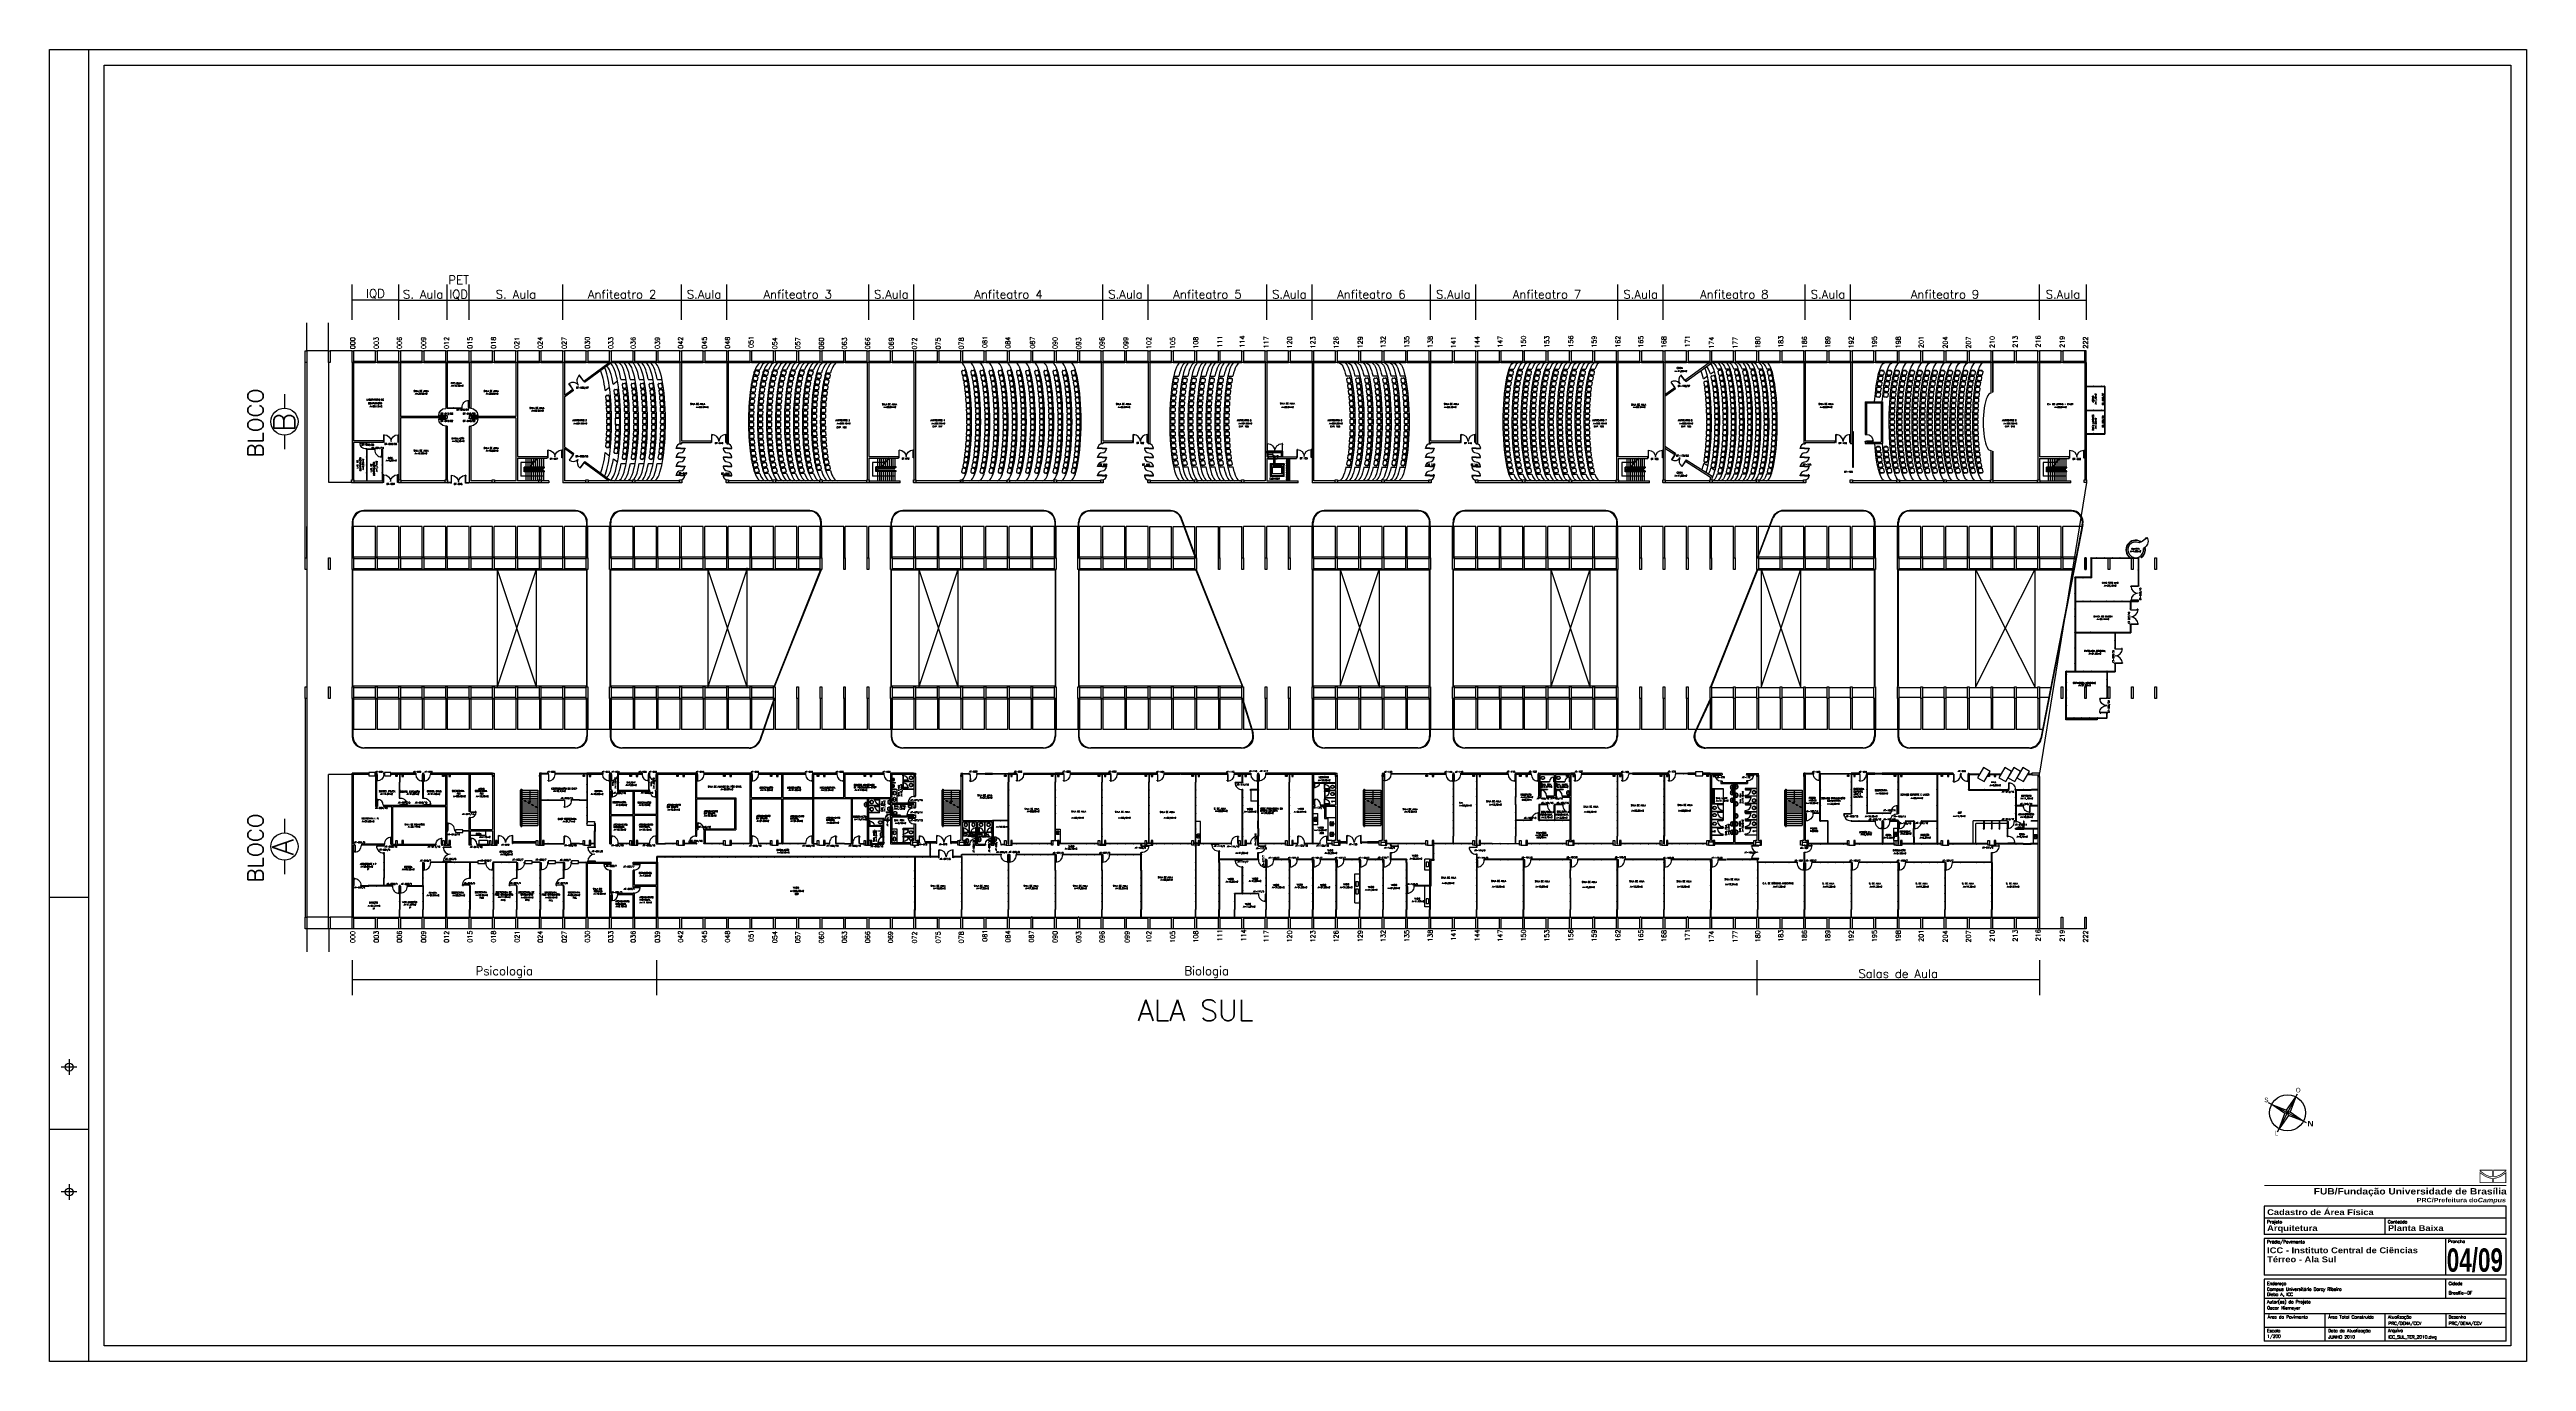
# Paper-space layout 'Layout1' of a CAD drawing. Extents: x 2.9 to 4.49, y 1.17 to 2.01.
# The model-space entities are those that its viewports show. They can reach past a viewport. Long polylines and large blocks are cut down to what shows.
import ezdxf
from ezdxf.enums import TextEntityAlignment as Align

# ---------------------------------------------------------------- set-up
doc = ezdxf.new("R2010")
doc.units = 0
doc.header["$LTSCALE"] = 0.02
doc.header["$MEASUREMENT"] = 0
doc.header["$PDMODE"] = 98
doc.linetypes.add('HIDDEN', pattern=[0.375, 0.25, -0.125])
doc.linetypes.add('HIDDEN2', pattern=[0.1875, 0.125, -0.0625])
doc.layers.get('0').update_dxf_attribs({"linetype": 'CONTINUOUS'})
doc.layers.get('DEFPOINTS').update_dxf_attribs({"linetype": 'CONTINUOUS'})
for name, color, linetype, lineweight in [('2COTA', 1, 'CONTINUOUS', 9), ('2H', 1, 'HIDDEN', 15), ('3', 1, 'CONTINUOUS', 25), ('AR-ESQ-VT1', 1, 'CONTINUOUS', 9), ('P', 1, 'CONTINUOUS', 18)]:
    doc.layers.add(name, color=color, linetype=linetype, lineweight=lineweight)
for name, color, linetype in [('47', 1, 'CONTINUOUS'), ('ALV', 2, 'CONTINUOUS'), ('APSAN', 4, 'CONTINUOUS'), ('AR-ALV', 144, 'CONTINUOUS'), ('AR-ELV', 2, 'CONTINUOUS'), ('AR-ESQ-EXI', 7, 'CONTINUOUS'), ('AR-PIS', 1, 'CONTINUOUS'), ('AR-PIS-DSN', 1, 'CONTINUOUS'), ('AR-REV', 111, 'CONTINUOUS'), ('AREA', 2, 'CONTINUOUS'), ('BANC', 2, 'CONTINUOUS'), ('BANCADAS', 2, 'CONTINUOUS'), ('CARIMBO', 7, 'CONTINUOUS'), ('CENTRO_DE_CUSTO', 1, 'CONTINUOUS'), ('DIV', 2, 'CONTINUOUS'), ('DT-PRJ', 1, 'HIDDEN'), ('EQUIP', 1, 'CONTINUOUS'), ('ESC', 1, 'CONTINUOUS'), ('ESQ', 2, 'CONTINUOUS'), ('ESTR', 3, 'CONTINUOUS'), ('LAYOUT-ANF', 1, 'CONTINUOUS'), ('MACANETA', 2, 'CONTINUOUS'), ('MARCO', 2, 'CONTINUOUS'), ('MARGEM', 1, 'CONTINUOUS'), ('NOPILAR1', 2, 'CONTINUOUS'), ('PAREDE', 1, 'CONTINUOUS'), ('PEÇAS', 1, 'CONTINUOUS'), ('PISO', 1, 'CONTINUOUS'), ('PORTA', 2, 'CONTINUOUS'), ('PROJ', 1, 'HIDDEN2'), ('SIMB', 1, 'CONTINUOUS'), ('SOLEIRA', 1, 'CONTINUOUS'), ('TEXT_CENTRO_CUSTO', 1, 'CONTINUOUS'), ('TEXTO', 2, 'CONTINUOUS'), ('TEXTO-CENTRO-CUSTO', 2, 'CONTINUOUS'), ('TEXTO-ENDEREÇO', 2, 'CONTINUOUS'), ('TXT-IDENTIFICAÇÃO', 4, 'CONTINUOUS'), ('VP', 7, 'CONTINUOUS'), ('ÁREA', 2, 'CONTINUOUS')]:
    doc.layers.add(name, color=color, linetype=linetype)
doc.styles.add('1', font='romans.shx')
doc.styles.add('ARIAL', font='')
doc.styles.add('FONTE', font='FONTE.shx', dxfattribs={"height": 0.4})
doc.styles.add('LEGENDA', font='romans.shx', dxfattribs={"height": 0.2})
doc.styles.add('NOPILAR', font='simplex.shx', dxfattribs={"height": 0.6})
doc.styles.add('ROMANS', font='romans', dxfattribs={"height": 0.002})
doc.styles.get("Standard").update_dxf_attribs({"font": 'romans.shx'})
doc.styles.add('UNB-100', font='simplex.shx', dxfattribs={"height": 0.2})
doc.styles.add('UNB-100-1', font='simplex.shx', dxfattribs={"height": 0.2})
doc.styles.get('ARIAL').set_extended_font_data('Arial Black')
doc.dimstyles.new('1-600', dxfattribs={"dimtxt": 1.1, "dimasz": 2.5, "dimexe": 2, "dimexo": 4, "dimgap": 0.2, "dimtad": 1, "dimdec": 0, "dimzin": 4, "dimdsep": 46, "dimlunit": 6, "dimtxsty": '1', "dimblk1": 'NONE', "dimblk2": 'NONE', "dimsah": 1, "dimcen": 0, "dimclrd": 2, "dimclre": 2, "dimclrt": 2, "dimadec": 0, "dimazin": 0, "dimtfac": 1, "dimtdec": 0, "dimtmove": 2, "dimatfit": 3, "dimldrblk": 'NONE', "dimfxl": 0, "dimtolj": 1, "dimtzin": 0, "dimarcsym": 0})

# ---------------------------------------------------------------- blocks, each defined once
blk = doc.blocks.new('A0-EXT')
at = {"layer": 'MARGEM'}
for p, q in [((0.4912, 0.84), (0.4912, 0)), ((0.4912, 0.297), (0.4662, 0.297)), ((0.4787, 0.1935), (0.4787, 0.1835)), ((0.4837, 0.1885), (0.4737, 0.1885)), ((0.4912, 0.1485), (0.4662, 0.1485)), ((0.4787, 0.1135), (0.4787, 0.1035)), ((0.4837, 0.1085), (0.4737, 0.1085))]:
    blk.add_line(p, q, dxfattribs=at)
blk.add_lwpolyline([(0.4662, 0.84), (2.053, 0.84), (2.053, 0), (0.4662, 0)], close=True, dxfattribs=at)
at = {"layer": 'MARGEM', "color": 2}
blk.add_lwpolyline([(2.043, 0.01), (0.5012, 0.01), (0.5012, 0.83), (2.043, 0.83)], close=True, dxfattribs=at)
at = {"layer": 'MARGEM'}
for centre in [(0.4787, 0.1885), (0.4787, 0.1085)]:
    blk.add_circle(centre, 0.00253, dxfattribs=at)
blk = doc.blocks.new('CARIMBO_PRC')
at = {"layer": 'CARIMBO', "ltscale": 0.35}
h = blk.add_hatch(color=3, dxfattribs=at)
h.paths.add_polyline_path([(-0.02, 0.1127), (-0.02, 0.1118), (-0.0172, 0.1098, 0.084882), (-0.0144, 0.1085, 0.071064), (-0.0129, 0.1081, 0.025886), (-0.0117, 0.108), (-0.0117, 0.1127)])
h.paths.add_polyline_path([(-0.0122, 0.1122), (-0.0122, 0.1085, -0.014774), (-0.0128, 0.1085, -0.072515), (-0.0142, 0.1089, -0.085705), (-0.0169, 0.1102), (-0.0195, 0.1121), (-0.0195, 0.1122)], flags=16)
h = blk.add_hatch(color=3, dxfattribs=at)
h.paths.add_polyline_path([(-0.02, 0.1042), (-0.0117, 0.1042), (-0.0117, 0.1075, -0.026094), (-0.013, 0.1076, -0.069824), (-0.0145, 0.108, -0.084152), (-0.0175, 0.1095), (-0.02, 0.1113)])
h.paths.add_polyline_path([(-0.0195, 0.1103), (-0.0177, 0.1091, 0.0835), (-0.0147, 0.1076, 0.068753), (-0.013, 0.1071, 0.016659), (-0.0122, 0.107), (-0.0122, 0.1047), (-0.0195, 0.1047)], flags=16)
h = blk.add_hatch(color=3, dxfattribs=at)
h.paths.add_polyline_path([(-0.003, 0.1127), (-0.0113, 0.1127), (-0.0113, 0.108, 0.025886), (-0.0101, 0.1081, 0.071064), (-0.0086, 0.1085, 0.084882), (-0.0058, 0.1098), (-0.003, 0.1118)])
h.paths.add_polyline_path([(-0.0035, 0.1122), (-0.0035, 0.1121), (-0.0061, 0.1102, -0.085705), (-0.0088, 0.1089, -0.072515), (-0.0102, 0.1085, -0.014774), (-0.0108, 0.1085), (-0.0108, 0.1122)], flags=16)
h = blk.add_hatch(color=3, dxfattribs=at)
h.paths.add_polyline_path([(-0.003, 0.1113), (-0.0055, 0.1095, -0.084152), (-0.0085, 0.108, -0.069824), (-0.01, 0.1076, -0.026094), (-0.0113, 0.1075), (-0.0113, 0.1042), (-0.003, 0.1042)])
h.paths.add_polyline_path([(-0.0035, 0.1103), (-0.0035, 0.1047), (-0.0108, 0.1047), (-0.0108, 0.107, 0.016659), (-0.01, 0.1071, 0.068753), (-0.0083, 0.1076, 0.0835), (-0.0053, 0.1091)], flags=16)
at = {"layer": 'CARIMBO', "color": 2}
for p, q in [((-0.003, 0.0895), (-0.158, 0.0895)), ((-0.158, 0.0895), (-0.158, 0.0713)), ((-0.158, 0.0819), (-0.003, 0.0819)), ((-0.0805, 0.0713), (-0.0805, 0.0819)), ((-0.003, 0.0713), (-0.003, 0.0895)), ((-0.003, 0.0713), (-0.158, 0.0713)), ((-0.003, 0.0688), (-0.158, 0.0688)), ((-0.158, 0.0688), (-0.158, 0.0452)), ((-0.0418, 0.0452), (-0.0418, 0.0688)), ((-0.003, 0.0452), (-0.003, 0.0688)), ((-0.003, 0.0452), (-0.158, 0.0452)), ((-0.003, 0.0427), (-0.158, 0.0427)), ((-0.158, 0.0427), (-0.158, 0.003)), ((-0.0418, 0.0302), (-0.0418, 0.0427)), ((-0.003, 0.003), (-0.003, 0.0427)), ((-0.003, 0.0302), (-0.158, 0.0302)), ((-0.003, 0.0205), (-0.158, 0.0205)), ((-0.1193, 0.0205), (-0.1193, 0.003)), ((-0.0805, 0.003), (-0.0805, 0.0205)), ((-0.0418, 0.0205), (-0.0418, 0.0118)), ((-0.003, 0.0118), (-0.158, 0.0118)), ((-0.003, 0.003), (-0.158, 0.003))]:
    blk.add_line(p, q, dxfattribs=at)
at = {"layer": 'CARIMBO', "color": 3, "ltscale": 0.35, "const_width": 0.000688}
blk.add_lwpolyline([(-0.0029, 0.1027), (-0.158, 0.1027)], dxfattribs=at)
at = {"layer": 'CARIMBO', "color": 3, "ltscale": 0.35, "style": 'ARIAL'}
for s, height, p in [('FUB/Fundação Universidade de Brasília', 0.00408, (-0.0027, 0.0969)), ('PRC/Prefeitura do', 0.002856, (-0.0213, 0.0919))]:
    blk.add_text(s, height=height, dxfattribs=at).set_placement(p, align=Align.RIGHT)
at = {"layer": 'CARIMBO', "color": 2, "style": 'ROMANS'}
for s, p in [('Projeto', (-0.1562, 0.0784)), ('Conteúdo', (-0.0789, 0.0784)), ('Prédio/Pavimento', (-0.1562, 0.0656)), ('Prancha', (-0.0403, 0.0659)), ('Endereço', (-0.1562, 0.0389)), ('Cidade', (-0.04, 0.0389)), ('Autor(es) do Projeto', (-0.1562, 0.0272)), ('Área do Pavimento', (-0.1558, 0.0175)), ('Área Total Construída', (-0.117, 0.0175)), ('Atualização', (-0.0788, 0.0175)), ('Desenho', (-0.04, 0.0175)), ('Escala', (-0.1563, 0.0087)), ('Data da Atualização', (-0.1171, 0.0087)), ('Arquivo', (-0.0788, 0.0088))]:
    blk.add_text(s, height=0.002, dxfattribs=at).set_placement(p)
at = {"layer": 'CARIMBO', "color": 3, "ltscale": 0.35, "style": 'ARIAL', "oblique": 10}
blk.add_text('Campus', height=0.00286, dxfattribs=at).set_placement((-0.0034, 0.0919), align=Align.RIGHT)
at = {"layer": 'CARIMBO', "color": 4, "style": 'ROMANS'}
blk.add_text('PRC/DENA/CCV', height=0.002, dxfattribs=at).set_placement((-0.0785, 0.0134))
at = {"layer": 'CARIMBO', "color": 3, "style": 'ARIAL', "flags": 12}
for tag, p in [('TIPOPRANCHA', (-0.1562, 0.0837)), ('PROJETO', (-0.1562, 0.0735)), ('CONTEUDO', (-0.0788, 0.0735)), ('EDIFICIO1', (-0.1562, 0.0592)), ('EDIFICIO2', (-0.1562, 0.0535)), ('PAVIMENTO', (-0.1562, 0.0478))]:
    blk.add_attdef(tag, p, '', height=0.00375, dxfattribs=at)
at = {"layer": 'CARIMBO', "color": 3, "style": 'ARIAL', "width": 0.6, "flags": 12}
blk.add_attdef('PRA', (-0.0411, 0.0474), '', height=0.015, dxfattribs=at)
at = {"layer": 'CARIMBO', "color": 4, "style": 'ROMANS', "flags": 12}
for tag, p in [('END1', (-0.1562, 0.0353)), ('END2', (-0.1562, 0.032)), ('CIDADE', (-0.0399, 0.0329)), ('AUTOR', (-0.1562, 0.0233)), ('ESCALA', (-0.1561, 0.0051)), ('AREAPAV', (-0.1557, 0.0135)), ('AREATOT', (-0.117, 0.0134)), ('DATA', (-0.1169, 0.0047)), ('ARQUIVO', (-0.0786, 0.0047)), ('DESENHO', (-0.0398, 0.0134))]:
    blk.add_attdef(tag, p, '', height=0.002, dxfattribs=at)
blk = doc.blocks.new('SIMBOLO')
at = {"layer": 'SIMB'}
for p, q in [((4.57, 0.2), (0, 0)), ((2.06, 0.3), (2.51, -0.1)), ((2.49, 0.32), (2.08, -0.12)), ((2.38, -2.18), (2.18, 2.38))]:
    blk.add_line(p, q, dxfattribs=at)
at = {"layer": 'SIMB', "color": 3}
for p, q in [((0.38, 0.02), (2.06, 0.3)), ((2.08, -0.12), (0.38, 0.02)), ((2.06, 0.3), (2.2, 2.01)), ((2.2, 2.01), (2.49, 0.32)), ((2.49, 0.32), (4.2, 0.18)), ((4.2, 0.18), (2.51, -0.1)), ((2.37, -1.82), (2.08, -0.12)), ((2.51, -0.1), (2.37, -1.82))]:
    blk.add_line(p, q, dxfattribs=at)
at = {"layer": 'SIMB'}
blk.add_circle((2.29, 0.1), 1.92, dxfattribs=at)
at = {"layer": 'CARIMBO', "color": 3, "ltscale": 0.35, "style": 'ARIAL'}
blk.add_text('N', height=0.6, rotation=30.1342, dxfattribs=at).set_placement((5.14, 0.07), align=Align.CENTER)
at = {"layer": 'SIMB', "color": 3, "style": 'FONTE'}
for s, p in [('O', (2.17, 2.55)), ('S', (-0.23, -0.06)), ('L', (2.47, -2.58))]:
    blk.add_text(s, height=0.486, rotation=30.1342, dxfattribs=at).set_placement(p, align=Align.CENTER)
blk = doc.blocks.new('Norte')
at = {"rotation": 272.7838322174352}
blk.add_blockref('SIMBOLO', (-0.21, 2.28), dxfattribs=at)
blk = doc.blocks.new('PILINT-TTS')
for points in [[(-0.2, 0), (-0.2, -0.2), (0, -0.2), (0, 0)], [(-0.8, 0), (-0.8, -0.2), (-1, -0.2), (-1, 0)], [(-0.8, -8.39), (-0.8, -8.99), (-1, -8.99), (-1, -8.39)]]:
    blk.add_lwpolyline(points, close=True)
blk.add_lwpolyline([(-0.2, -8.99), (0, -8.99), (0, -8.39), (-0.2, -8.39), (-0.2, -8.99)])
blk = doc.blocks.new('DIVMT-TTS')
for p, q in [((-0.03, 0.03), (-0.03, 0.006)), ((-0.008, 0.03), (-0.03, 0.03)), ((-0.0185, 0.006), (-0.03, 0.006)), ((-0.0185, -0.006), (-0.0185, 0.006)), ((-0.008, 0.03), (-0.008, 0.02)), ((-0.008, 0.02), (0.008, 0.02)), ((-0.0051, 0), (0.0051, 0)), ((0.0051, 0), (-0.0051, 0)), ((-0.0051, 0), (0.0051, 0)), ((0, -0.0051), (0, 0.0051)), ((0, 0.0051), (0, -0.0051)), ((0.008, 0.03), (0.008, 0.02)), ((0.008, 0.03), (0.03, 0.03)), ((0.0205, 0.006), (0.03, 0.006)), ((0.0205, -0.006), (0.0205, 0.006)), ((0.0205, 0.006), (0.0205, -0.006)), ((0.0205, 0.006), (0.03, 0.006)), ((0.97, 0.03), (0.03, 0.03)), ((0.03, 0.006), (0.03, 0.03)), ((0.03, -0.03), (0.03, 0.03)), ((0.03, -0.005), (0.03, 0.005)), ((0.97, -0.03), (0.97, 0.03)), ((0.97, 0.03), (0.97, 0.009)), ((0.97, 0.009), (0.97, 0.027)), ((0.9795, 0.006), (0.97, 0.006)), ((0.97, -0.005), (0.97, 0.005)), ((0.9795, 0.006), (0.9795, -0.006)), ((1.0051, 0), (0.9949, 0)), ((1, 0.0051), (1, -0.0051)), ((-0.0185, -0.006), (-0.03, -0.006)), ((-0.03, -0.03), (-0.03, -0.006)), ((-0.008, -0.03), (-0.03, -0.03)), ((-0.008, -0.03), (-0.008, -0.02)), ((-0.008, -0.02), (0.008, -0.02)), ((0.008, -0.03), (0.008, -0.02)), ((0.008, -0.03), (0.03, -0.03)), ((0.0205, -0.006), (0.03, -0.006)), ((0.0205, -0.006), (0.03, -0.006)), ((0.03, -0.006), (0.03, -0.03)), ((0.97, -0.03), (0.03, -0.03)), ((0.9795, -0.006), (0.97, -0.006)), ((0.97, -0.009), (0.97, -0.027))]:
    blk.add_line(p, q)
blk = doc.blocks.new('PE80-TTS')
for p, q in [((0.07, 0), (-0.07, 0)), ((-0.07, -0.03), (-0.07, 0)), ((0.07, 0), (0.07, -0.02)), ((0.78, 0.01), (0.69, 0.01)), ((0.69, 0), (0.69, 0.01)), ((0.78, 0.01), (0.78, -0.03)), ((0.04, -0.03), (-0.07, -0.03)), ((0.04, -0.77), (-0.07, -0.77)), ((-0.07, -0.77), (-0.07, -0.8)), ((0.07, -0.8), (-0.07, -0.8)), ((0.07, -0.8), (-0.07, -0.8)), ((0.07, -0.02), (0.04, -0.02)), ((0.04, -0.03), (0.04, -0.02)), ((0.04, -0.77), (0.04, -0.78)), ((0.07, -0.78), (0.04, -0.78)), ((0.07, -0.8), (0.07, -0.78)), ((0.08, -0.03), (0.82, -0.03)), ((0.08, -0.03), (0.08, -0.06)), ((0.08, -0.06), (0.82, -0.06)), ((0.77, 0), (0.69, 0)), ((0.77, -0.09), (0.69, -0.09)), ((0.69, -0.09), (0.69, -0.1)), ((0.78, -0.1), (0.69, -0.1)), ((0.77, 0), (0.77, -0.03)), ((0.77, -0.09), (0.77, -0.06)), ((0.78, -0.1), (0.78, -0.06)), ((0.82, -0.06), (0.82, -0.03))]:
    blk.add_line(p, q)
at = {"color": 1}
blk.add_arc((0.09, -0.03), 0.731, 270, 357.3429, dxfattribs=at)
blk = doc.blocks.new('DIV-TTS')
for p, q in [((-0.0051, 0), (0.0051, 0)), ((0, -0.0051), (0, 0.0051)), ((0.0205, 0.006), (0.03, 0.006)), ((0.0205, -0.006), (0.0205, 0.006)), ((0.03, 0.03), (0.97, 0.03)), ((0.03, 0.03), (0.03, -0.03)), ((0.03, 0.009), (0.03, 0.027)), ((0.03, 0.005), (0.03, -0.005)), ((0.97, 0.03), (0.97, -0.03)), ((0.9795, 0.006), (0.97, 0.006)), ((0.97, 0.005), (0.97, -0.005)), ((0.9795, -0.006), (0.9795, 0.006)), ((1.0051, 0), (0.9949, 0)), ((0.9949, 0), (1.0051, 0)), ((1, -0.0051), (1, 0.0051)), ((0.0205, -0.006), (0.03, -0.006)), ((0.03, -0.03), (0.03, -0.009)), ((0.03, -0.009), (0.03, -0.027)), ((0.03, -0.03), (0.97, -0.03)), ((0.9795, -0.006), (0.97, -0.006))]:
    blk.add_line(p, q)
blk = doc.blocks.new('MTINI-TTS')
for p, q in [((-0.01, 0.03), (-0.03, 0.03)), ((-0.03, 0.01), (-0.03, 0.03)), ((0.03, 0.03), (-0.03, 0.03)), ((-0.03, 0.01), (-0.02, 0.01)), ((-0.02, 0.01), (-0.02, 0)), ((0, 0), (-0.02, 0)), ((-0.01, 0.02), (-0.01, 0.03)), ((-0.01, 0.02), (-0.01, 0.03)), ((-0.01, 0.02), (0.01, 0.02)), ((0.01, 0), (-0.01, 0)), ((0.01, 0.03), (0, 0.03)), ((0, 0.02), (0, 0.02)), ((0, -0.01), (0, 0.01)), ((0.02, 0), (0, 0)), ((0.01, 0.03), (0.03, 0.03)), ((0.01, 0.02), (0.01, 0.03)), ((0.01, 0.02), (0.01, 0.03)), ((0.03, 0.01), (0.02, 0.01)), ((0.02, 0), (0.02, 0.01)), ((0.03, 0.01), (0.03, 0.03))]:
    blk.add_line(p, q)
blk = doc.blocks.new('PDV2D-TTS')
at = {"layer": 'DIV'}
for p, q in [((0.03, 0.05), (0.06, 0.05)), ((0.03, 0.03), (0.03, 0.05)), ((0.03, -0.04), (0.03, 0.03)), ((0.06, 0.05), (0.06, -0.02)), ((0.94, 0.05), (0.94, -0.02)), ((0.97, 0.05), (0.94, 0.05)), ((0.97, 0.03), (0.97, 0.05)), ((0.97, -0.04), (0.97, 0.03)), ((0.03, -0.05), (0.03, -0.03)), ((0.05, -0.05), (0.03, -0.05)), ((0.05, -0.02), (0.06, -0.02)), ((0.05, -0.02), (0.05, -0.05)), ((0.08, -0.05), (0.11, -0.05)), ((0.08, -0.05), (0.08, -0.96)), ((0.11, -0.96), (0.08, -0.96)), ((0.11, -0.05), (0.11, -0.96)), ((0.95, -0.02), (0.94, -0.02)), ((0.95, -0.02), (0.95, -0.05)), ((0.95, -0.05), (0.97, -0.05)), ((0.97, -0.05), (0.97, -0.03))]:
    blk.add_line(p, q, dxfattribs=at)
at = {"layer": 'DIV', "color": 1}
for p, q in [((0.04, -0.92), (0.04, -0.83)), ((0.05, -0.83), (0.04, -0.83)), ((0.04, -0.92), (0.08, -0.92)), ((0.05, -0.91), (0.05, -0.83)), ((0.05, -0.91), (0.08, -0.91)), ((0.14, -0.91), (0.11, -0.91)), ((0.15, -0.92), (0.11, -0.92)), ((0.14, -0.91), (0.14, -0.83)), ((0.14, -0.83), (0.15, -0.83)), ((0.15, -0.92), (0.15, -0.83))]:
    blk.add_line(p, q, dxfattribs=at)
blk.add_arc((0.08, -0.1), 0.865, 270, 3.3214, dxfattribs=at)
blk = doc.blocks.new('PDV1D-TTS')
at = {"layer": 'DIV'}
for p, q in [((0, 0), (-0.01, 0)), ((0, 0.06), (0, 0.07)), ((0, 0.07), (0.03, 0.07)), ((0, -0.06), (0, 0.06)), ((0.03, 0.07), (0.03, -0.04)), ((0.91, 0.07), (0.91, -0.04)), ((0.94, 0.07), (0.91, 0.07)), ((0.94, 0.06), (0.94, 0.07)), ((0.94, -0.06), (0.94, 0.06)), ((0, -0.07), (0, -0.06)), ((0.02, -0.07), (0, -0.07)), ((0.02, -0.04), (0.03, -0.04)), ((0.02, -0.04), (0.02, -0.07)), ((0.05, -0.08), (0.05, -0.94)), ((0.05, -0.08), (0.08, -0.08)), ((0.08, -0.94), (0.05, -0.94)), ((0.08, -0.08), (0.08, -0.94)), ((0.92, -0.04), (0.91, -0.04)), ((0.92, -0.04), (0.92, -0.07)), ((0.92, -0.07), (0.94, -0.07)), ((0.94, -0.07), (0.94, -0.06))]:
    blk.add_line(p, q, dxfattribs=at)
at = {"layer": 'DIV', "color": 1}
for p, q in [((0.02, -0.81), (0.01, -0.81)), ((0.01, -0.9), (0.01, -0.81)), ((0.01, -0.9), (0.05, -0.9)), ((0.02, -0.89), (0.02, -0.81)), ((0.02, -0.89), (0.05, -0.89)), ((0.11, -0.89), (0.08, -0.89)), ((0.12, -0.9), (0.08, -0.9)), ((0.11, -0.81), (0.12, -0.81)), ((0.11, -0.89), (0.11, -0.81)), ((0.12, -0.9), (0.12, -0.81))]:
    blk.add_line(p, q, dxfattribs=at)
blk.add_arc((0.05, -0.08), 0.865, 270, 0, dxfattribs=at)
blk = doc.blocks.new('PDV2E-TTS')
at = {"layer": 'DIV'}
for p, q in [((-0.97, 0.03), (-0.97, 0.05)), ((-0.97, 0.05), (-0.94, 0.05)), ((-0.97, -0.04), (-0.97, 0.03)), ((-0.94, 0.05), (-0.94, -0.02)), ((-0.07, 0.05), (-0.07, -0.02)), ((-0.04, 0.05), (-0.07, 0.05)), ((-0.04, 0.03), (-0.04, 0.05)), ((-0.04, -0.04), (-0.04, 0.03)), ((-0.97, -0.05), (-0.97, -0.03)), ((-0.95, -0.05), (-0.97, -0.05)), ((-0.95, -0.02), (-0.95, -0.05)), ((-0.95, -0.02), (-0.94, -0.02)), ((-0.08, -0.05), (-0.11, -0.05)), ((-0.11, -0.05), (-0.11, -0.97)), ((-0.11, -0.97), (-0.08, -0.97)), ((-0.08, -0.05), (-0.08, -0.97)), ((-0.06, -0.02), (-0.07, -0.02)), ((-0.06, -0.02), (-0.06, -0.05)), ((-0.06, -0.05), (-0.04, -0.05)), ((-0.04, -0.05), (-0.04, -0.03))]:
    blk.add_line(p, q, dxfattribs=at)
at = {"layer": 'DIV', "color": 1}
for p, q in [((-0.14, -0.84), (-0.15, -0.84)), ((-0.15, -0.93), (-0.15, -0.84)), ((-0.15, -0.93), (-0.11, -0.93)), ((-0.14, -0.92), (-0.14, -0.84)), ((-0.14, -0.92), (-0.11, -0.92)), ((-0.05, -0.92), (-0.08, -0.92)), ((-0.04, -0.93), (-0.08, -0.93)), ((-0.05, -0.84), (-0.04, -0.84)), ((-0.05, -0.92), (-0.05, -0.84)), ((-0.04, -0.93), (-0.04, -0.84))]:
    blk.add_line(p, q, dxfattribs=at)
blk.add_arc((-0.08, -0.1), 0.867, 176.6046, 269.9049, dxfattribs=at)
blk = doc.blocks.new('MTT-TTS')
for p, q in [((-0.008, 0.03), (-0.03, 0.03)), ((-0.03, 0.03), (-0.03, 0.006)), ((-0.0185, 0.006), (-0.03, 0.006)), ((-0.0185, -0.006), (-0.0185, 0.006)), ((-0.008, 0.03), (-0.008, 0.02)), ((-0.008, 0.02), (0.008, 0.02)), ((-0.0051, 0), (0.0051, 0)), ((0, -0.0051), (0, 0.0051)), ((0.008, 0.03), (0.03, 0.03)), ((0.008, 0.03), (0.008, 0.02)), ((0.0205, -0.006), (0.0205, 0.006)), ((0.0205, 0.006), (0.03, 0.006)), ((0.03, 0.006), (0.03, 0.03)), ((-0.03, -0.03), (-0.03, -0.006)), ((-0.0185, -0.006), (-0.03, -0.006)), ((-0.008, -0.03), (-0.03, -0.03)), ((-0.008, -0.02), (0.008, -0.02)), ((-0.008, -0.03), (-0.008, -0.02)), ((0.008, -0.03), (0.008, -0.02)), ((0.008, -0.03), (0.03, -0.03)), ((0.0205, -0.006), (0.03, -0.006)), ((0.03, -0.006), (0.03, -0.03))]:
    blk.add_line(p, q)
blk = doc.blocks.new('PTDP-TTS')
at = {"color": 2}
for p, q in [((0.08, 0.9), (0.11, 0.9)), ((0.08, -0.1), (0.08, 0.9)), ((0.11, -0.1), (0.11, 0.9)), ((1.88, 0.9), (1.91, 0.9)), ((1.88, -0.1), (1.88, 0.9)), ((1.91, -0.1), (1.91, 0.9)), ((0.08, -0.1), (0.11, -0.1)), ((1.89, -0.1), (1.92, -0.1))]:
    blk.add_line(p, q, dxfattribs=at)
at = {"color": 1}
for centre, radius, start, end in [((0.1, 0), 0.098, 180, 270), ((0.11, 0.01), 0.892, 0, 90), ((1.9, 0.01), 0.892, 90, 180), ((1.9, 0), 0.0991, 271.7192, 0)]:
    blk.add_arc(centre, radius, start, end, dxfattribs=at)
at = {"layer": 'ESQ', "color": 1}
for p, q in [((0.04, 0.86), (0.04, 0.77)), ((0.04, 0.86), (0.08, 0.86)), ((0.05, 0.77), (0.04, 0.77)), ((0.05, 0.85), (0.05, 0.77)), ((0.05, 0.85), (0.08, 0.85)), ((0.15, 0.86), (0.11, 0.86)), ((0.14, 0.85), (0.11, 0.85)), ((0.14, 0.85), (0.14, 0.77)), ((0.14, 0.77), (0.15, 0.77)), ((0.15, 0.86), (0.15, 0.77))]:
    blk.add_line(p, q, dxfattribs=at)
blk = doc.blocks.new('PD80-TTS')
for p, q in [((-0.78, 0.01), (-0.78, -0.03)), ((-0.78, 0.01), (-0.69, 0.01)), ((-0.69, 0), (-0.69, 0.01)), ((-0.07, 0), (0.07, 0)), ((-0.07, 0), (-0.07, -0.02)), ((0.07, -0.03), (0.07, 0)), ((-0.82, -0.06), (-0.82, -0.03)), ((-0.08, -0.03), (-0.82, -0.03)), ((-0.08, -0.06), (-0.82, -0.06)), ((-0.78, -0.1), (-0.78, -0.06)), ((-0.78, -0.1), (-0.69, -0.1)), ((-0.77, 0), (-0.77, -0.03)), ((-0.77, 0), (-0.69, 0)), ((-0.77, -0.09), (-0.77, -0.06)), ((-0.77, -0.09), (-0.69, -0.09)), ((-0.69, -0.09), (-0.69, -0.1)), ((-0.08, -0.03), (-0.08, -0.06)), ((-0.07, -0.02), (-0.04, -0.02)), ((-0.07, -0.78), (-0.04, -0.78)), ((-0.07, -0.8), (-0.07, -0.78)), ((-0.07, -0.8), (0.07, -0.8)), ((-0.07, -0.8), (0.07, -0.8)), ((-0.04, -0.03), (-0.04, -0.02)), ((-0.04, -0.03), (0.07, -0.03)), ((-0.04, -0.77), (0.07, -0.77)), ((-0.04, -0.77), (-0.04, -0.78)), ((0.07, -0.77), (0.07, -0.8))]:
    blk.add_line(p, q)
at = {"color": 1}
blk.add_arc((-0.09, -0.03), 0.731, 182.6571, 270, dxfattribs=at)
blk = doc.blocks.new('PDV1E-TTS')
at = {"layer": 'DIV'}
for p, q in [((-0.94, 0.07), (-0.91, 0.07)), ((-0.94, 0.06), (-0.94, 0.07)), ((-0.94, -0.06), (-0.94, 0.06)), ((-0.91, 0.07), (-0.91, -0.04)), ((0, 0.07), (-0.03, 0.07)), ((-0.03, 0.07), (-0.03, -0.04)), ((0, 0.06), (0, 0.07)), ((0, -0.06), (0, 0.06)), ((0, 0), (0.01, 0)), ((-0.94, -0.07), (-0.94, -0.06)), ((-0.92, -0.07), (-0.94, -0.07)), ((-0.92, -0.04), (-0.92, -0.07)), ((-0.92, -0.04), (-0.91, -0.04)), ((-0.11, -0.81), (-0.12, -0.81)), ((-0.12, -0.9), (-0.12, -0.81)), ((-0.12, -0.9), (-0.08, -0.9)), ((-0.11, -0.89), (-0.11, -0.81)), ((-0.11, -0.89), (-0.08, -0.89)), ((-0.08, -0.08), (-0.08, -0.94)), ((-0.05, -0.08), (-0.08, -0.08)), ((-0.08, -0.94), (-0.05, -0.94)), ((-0.05, -0.08), (-0.05, -0.94)), ((-0.02, -0.89), (-0.05, -0.89)), ((-0.01, -0.9), (-0.05, -0.9)), ((-0.02, -0.04), (-0.03, -0.04)), ((-0.02, -0.04), (-0.02, -0.07)), ((-0.02, -0.07), (0, -0.07)), ((-0.02, -0.81), (-0.01, -0.81)), ((-0.02, -0.89), (-0.02, -0.81)), ((-0.01, -0.9), (-0.01, -0.81)), ((0, -0.07), (0, -0.06))]:
    blk.add_line(p, q, dxfattribs=at)
blk.add_arc((-0.05, -0.08), 0.865, 180, 270, dxfattribs=at)
blk = doc.blocks.new('ESCA-TTS')
at = {"color": 1, "linetype": 'Continuous'}
for p in [(-2.26, 0), (0, -1)]:
    blk.add_line(p, (-2.26, -2.25), dxfattribs=at)
at = {"color": 1}
for p, q in [((-0.2, 0), (-2.26, 0)), ((-0.2, 0.15), (-0.2, -1.111)), ((-0.1, 0.15), (-0.2, 0.15)), ((-0.1, 0.15), (-0.1, -1.055)), ((0, 0), (-0.1, 0)), ((0, 0), (0, -1)), ((-0.2, -0.25), (-2.26, -0.25)), ((-0.2, -0.5), (-2.26, -0.5)), ((-0.2, -0.75), (-2.26, -0.75)), ((-0.2, -1), (-2.26, -1)), ((-0.452, -1.25), (-2.26, -1.25)), ((-0.904, -1.5), (-2.26, -1.5)), ((-1.356, -1.75), (-2.26, -1.75)), ((-1.808, -2), (-2.26, -2)), ((0, -0.25), (-0.1, -0.25)), ((0, -0.5), (-0.1, -0.5)), ((0, -0.75), (-0.1, -0.75)), ((0, -1), (-0.1, -1))]:
    blk.add_line(p, q, dxfattribs=at)
at = {"color": 1, "linetype": 'HIDDEN2'}
for p, q in [((-2.26, -2.25), (-2.26, -4.5)), ((-0.2, -2.25), (-2.26, -2.25)), ((-0.2, -2.5), (-2.26, -2.5)), ((-0.2, -2.75), (-2.26, -2.75)), ((-0.2, -3), (-2.26, -3)), ((-0.2, -2), (-1.808, -2)), ((-0.2, -1.75), (-1.356, -1.75)), ((-0.2, -1.5), (-0.904, -1.5)), ((-0.2, -1.111), (-0.2, -4.65)), ((-0.1, -1.055), (-0.1, -4.65)), ((0, -1.25), (-0.1, -1.25)), ((0, -1.5), (-0.1, -1.5)), ((0, -1.75), (-0.1, -1.75)), ((0, -2), (-0.1, -2)), ((0, -2.25), (-0.1, -2.25)), ((0, -2.5), (-0.1, -2.5)), ((0, -2.75), (-0.1, -2.75)), ((0, -3), (-0.1, -3)), ((0, -1), (0, -4.5)), ((-0.2, -3.25), (-2.26, -3.25)), ((-0.2, -3.5), (-2.26, -3.5)), ((-0.2, -3.75), (-2.26, -3.75)), ((-0.2, -4), (-2.26, -4)), ((-0.2, -4.25), (-2.26, -4.25)), ((-0.2, -4.5), (-2.26, -4.5)), ((-0.1, -4.65), (-0.2, -4.65)), ((0, -3.25), (-0.1, -3.25)), ((0, -3.5), (-0.1, -3.5)), ((0, -3.75), (-0.1, -3.75)), ((0, -4), (-0.1, -4)), ((0, -4.25), (-0.1, -4.25)), ((0, -4.5), (-0.1, -4.5))]:
    blk.add_line(p, q, dxfattribs=at)
blk = doc.blocks.new('PILB-TTS')
blk.add_lwpolyline([(-0.3, 0.31), (0, 0.31), (0, 0), (-0.3, 0)], close=True)
blk = doc.blocks.new('PE90-TTS')
for p, q in [((0, 0.2), (0.1, 0.2)), ((0.1, 0), (0, 0)), ((0.06, 1.06), (0.1, 1.06)), ((0.06, 1.06), (0.06, 0.97)), ((0.07, 0.97), (0.06, 0.97)), ((0.07, 1.05), (0.1, 1.05)), ((0.07, 1.05), (0.07, 0.97)), ((0.1, 0.2), (0.1, 1.1)), ((0.1, 1.1), (0.13, 1.1)), ((0.1, 0.2), (0.1, 0)), ((0.13, 0.2), (0.1, 0.2)), ((0.13, 1.1), (0.13, 0.2)), ((0.17, 1.06), (0.13, 1.06)), ((0.16, 1.05), (0.13, 1.05)), ((0.16, 1.05), (0.16, 0.97)), ((0.16, 0.97), (0.17, 0.97)), ((0.17, 1.06), (0.17, 0.97))]:
    blk.add_line(p, q)
blk.add_arc((0.13, 0.2), 0.9, 0, 90)
blk = doc.blocks.new('A$C0AB530C7')
at = {"layer": 'DIV'}
for p, q in [((0.02, 0.06), (0, 0.06)), ((0, 0.04), (0, 0.06)), ((0, 0.04), (0.01, 0.04)), ((0, 0.02), (0.01, 0.02)), ((0, 0.02), (0, 0)), ((0.01, 0.02), (0.01, 0.04)), ((0.02, 0.05), (0.02, 0.06)), ((0.02, 0.05), (0.02, 0.06)), ((0.02, 0.05), (0.04, 0.05)), ((0.02, 0.03), (0.04, 0.03)), ((0.04, 0.03), (0.02, 0.03)), ((0.04, 0.01), (0.02, 0.01)), ((0.02, 0.01), (0.02, 0)), ((0.03, 0.02), (0.03, 0.04)), ((0.03, 0.04), (0.03, 0.02)), ((0.03, 0.02), (0.03, 0.04)), ((0.04, 0.05), (0.04, 0.06)), ((0.04, 0.05), (0.04, 0.06)), ((0.04, 0.06), (0.06, 0.06)), ((0.04, 0.01), (0.04, 0)), ((0.05, 0.02), (0.05, 0.04)), ((0.06, 0.04), (0.05, 0.04)), ((0.06, 0.02), (0.05, 0.02)), ((0.06, 0.04), (0.06, 0.06)), ((0.06, 0.02), (0.06, 0)), ((0, 0), (0.02, 0)), ((0.06, 0), (0.04, 0))]:
    blk.add_line(p, q, dxfattribs=at)
blk = doc.blocks.new('PD90-TTS')
for p, q in [((-0.17, 1.06), (-0.13, 1.06)), ((-0.17, 1.06), (-0.17, 0.97)), ((-0.16, 0.97), (-0.17, 0.97)), ((-0.16, 1.05), (-0.13, 1.05)), ((-0.16, 1.05), (-0.16, 0.97)), ((-0.1, 1.1), (-0.13, 1.1)), ((-0.13, 1.1), (-0.13, 0.2)), ((-0.13, 0.2), (-0.1, 0.2)), ((-0.1, 0.2), (-0.1, 1.1)), ((-0.06, 1.06), (-0.1, 1.06)), ((-0.07, 1.05), (-0.1, 1.05)), ((0, 0.2), (-0.1, 0.2)), ((-0.1, 0.2), (-0.1, 0)), ((-0.1, 0), (0, 0)), ((-0.07, 1.05), (-0.07, 0.97)), ((-0.07, 0.97), (-0.06, 0.97)), ((-0.06, 1.06), (-0.06, 0.97))]:
    blk.add_line(p, q)
blk.add_arc((-0.13, 0.2), 0.9, 90, 180)
blk = doc.blocks.new('MACANETA')
at = {"layer": 'MACANETA'}
for p, q in [((-0.08, 0.05), (-0.08, 0.12)), ((-0.06, 0.05), (-0.06, 0.12)), ((-0.06, 0.08), (-0.04, 0.08)), ((-0.06, 0.05), (-0.04, 0.05)), ((-0.04, 0.04), (-0.04, 0.08)), ((-0.04, 0.08), (-0.03, 0.08)), ((-0.04, 0.04), (-0.03, 0.04)), ((0.01, 0.08), (0, 0.08)), ((0.01, 0.04), (0, 0.04)), ((0.01, 0.04), (0.01, 0.08)), ((0.03, 0.08), (0.01, 0.08)), ((0.03, 0.05), (0.01, 0.05)), ((0.03, 0.05), (0.03, 0.12)), ((0.05, 0.05), (0.05, 0.12))]:
    blk.add_line(p, q, dxfattribs=at)
for centre, start, end in [((-0.07, 0.12), 90, 180), ((-0.07, 0.05), 180, 270), ((-0.07, 0.12), 0, 90), ((-0.07, 0.05), 270, 0), ((0.04, 0.12), 90, 180), ((0.04, 0.05), 180, 270), ((0.04, 0.12), 0, 90), ((0.04, 0.05), 270, 0)]:
    blk.add_arc(centre, 0.00874, start, end, dxfattribs=at)
blk = doc.blocks.new('DOOR60-TTS')
at = {"layer": 'PORTA'}
for p, q in [((0.01, -0.6), (0.01, 0)), ((0.01, 0), (0.05, 0)), ((0.05, -0.6), (0.05, 0)), ((0.05, -0.6), (0.01, -0.6))]:
    blk.add_line(p, q, dxfattribs=at)
at = {"layer": 'PORTA', "color": 1}
blk.add_arc((0.01, 0), 0.6, 272.866, 0, dxfattribs=at)
at = {"layer": 'PORTA'}
blk.add_blockref('MACANETA', (0.05, -0.6), dxfattribs=at)
blk = doc.blocks.new('VDC-P-TTS')
for p, q in [((-0.13, 0.19), (0.13, 0.19)), ((-0.11, 0.2), (0.11, 0.2)), ((-0.07, 0.15), (0.07, 0.15)), ((-0.05, 0.15), (-0.03, 0.11)), ((-0.05, 0.02), (-0.05, 0)), ((-0.05, 0), (0.05, 0)), ((-0.04, 0.03), (-0.04, 0.02)), ((0.05, 0.02), (-0.04, 0.02)), ((-0.03, 0.15), (-0.03, 0.11)), ((0.03, 0.11), (-0.03, 0.11)), ((0.03, 0.1), (-0.03, 0.1)), ((0.04, 0.03), (-0.03, 0.03)), ((-0.02, 0.1), (-0.02, 0.03)), ((0.03, 0.15), (0.03, 0.11)), ((0.05, 0.15), (0.03, 0.11)), ((0.03, 0.1), (0.03, 0.03)), ((0.04, 0.03), (0.04, 0.02)), ((0.05, 0.02), (0.05, 0))]:
    blk.add_line(p, q)
for points in [[(0.16, 0.24, 0.050424), (0.18, 0.29, 0.082137), (0.2, 0.38, 0.082137), (0.18, 0.47, 0.090148), (0.14, 0.55, 0.104406), (0.07, 0.6, 0.117345), (0, 0.62, 0.117345), (-0.07, 0.6, 0.104406), (-0.14, 0.55, 0.090148), (-0.18, 0.47, 0.082137), (-0.19, 0.38, 0.082137)], [(-0.19, 0.38, 0.082137), (-0.18, 0.29, 0.050424), (-0.16, 0.24, 0.104406)], [(0.14, 0.25, 0.050424), (0.16, 0.29, 0.082137), (0.18, 0.38, 0.082137), (0.16, 0.47, 0.090148), (0.12, 0.54, 0.104406), (0.06, 0.58, 0.117345), (0, 0.6, 0.117345), (-0.06, 0.58, 0.104406), (-0.12, 0.54, 0.090148), (-0.16, 0.47, 0.082137), (-0.17, 0.38, 0.082137)], [(-0.17, 0.38, 0.082137), (-0.16, 0.29, 0.050424), (-0.14, 0.25, 0.050424)]]:
    blk.add_lwpolyline(points, format="xyb")
for centre in [(-0.08, 0.23), (0.08, 0.23)]:
    blk.add_circle(centre, 0.0101)
for centre, radius, start, end in [((0.08, 0.36), 0.266, 205.6863, 226.7558), ((0.08, 0.36), 0.246, 205.6863, 219.7706), ((-0.07, 0.2), 0.05, 226.7558, 270), ((-0.04, 0.02), 0.005, 90, 180), ((-0.03, 0.03), 0.005, 90, 180), ((-0.03, 0.1), 0.005, 90, 270), ((0.03, 0.1), 0.005, 270, 90), ((0.04, 0.03), 0.005, 0, 90), ((0.05, 0.02), 0.005, 360, 90), ((0.07, 0.2), 0.05, 270, 313.2442), ((-0.08, 0.36), 0.266, 313.2442, 334.3137), ((-0.08, 0.36), 0.246, 320.2294, 334.3137)]:
    blk.add_arc(centre, radius, start, end)
blk = doc.blocks.new('MICTR-P-TTS')
for p, q in [((0, 0.08), (0, 0.16)), ((0, 0.08), (0, -0.08)), ((0.08, 0.08), (0, 0.08)), ((0.01, 0.16), (0.21, 0.16)), ((0.15, 0.15), (0.08, 0.08)), ((0.17, 0.13), (0.08, 0.05)), ((0.08, -0.08), (0.08, 0.08)), ((0, -0.08), (0, -0.16)), ((0, -0.08), (0.08, -0.08)), ((0.01, -0.16), (0.21, -0.16)), ((0.17, -0.13), (0.08, -0.05)), ((0.15, -0.15), (0.08, -0.08))]:
    blk.add_line(p, q)
for radius in [0.025, 0.015]:
    blk.add_circle((0.22, 0), radius)
for centre, radius, start, end in [((0.01, 0.16), 0.01, 90, 180), ((0.09, 0.08), 0.01, 133.3634, 180), ((0.2, 0.1), 0.0675, 49.5319, 133.3634), ((0.2, 0.1), 0.0425, 49.5319, 133.3634), ((0.11, 0), 0.171, 357.4005, 49.5319), ((0.11, 0), 0.196, 358.2793, 49.5319), ((0.01, -0.16), 0.01, 180, 270), ((0.09, -0.08), 0.01, 180, 226.6366), ((0.2, -0.1), 0.0675, 226.6366, 310.4681), ((0.2, -0.1), 0.0425, 226.6366, 310.4681), ((0.11, 0), 0.171, 310.4681, 357.3509), ((0.11, 0), 0.196, 310.4681, 357.7012)]:
    blk.add_arc(centre, radius, start, end)
blk = doc.blocks.new('DOOR-60-TTS')
at = {"layer": 'PORTA'}
for p, q in [((-0.05, -0.6), (-0.05, 0)), ((-0.02, 0), (-0.05, 0)), ((-0.02, -0.6), (-0.02, 0)), ((-0.05, -0.6), (-0.02, -0.6))]:
    blk.add_line(p, q, dxfattribs=at)
at = {"layer": 'PORTA', "color": 1}
blk.add_arc((-0.02, 0), 0.6, 180, 267.134, dxfattribs=at)
at = {"layer": 'PORTA'}
blk.add_blockref('MACANETA', (-0.02, -0.6), dxfattribs=at)
blk = doc.blocks.new('INOXA1-P-TTS')
for p, q in [((0.04, 0.01), (0.04, -0.02)), ((0.06, 0.04), (0.07, 0.04)), ((0.13, 0.05), (0.08, 0.04)), ((0.13, 0), (0.08, 0)), ((0.12, 0.23), (0.12, 0.05)), ((0.22, 0.25), (0.14, 0.25)), ((0.15, 0.22), (0.29, 0.04)), ((0.5, 0.25), (0.22, 0.25)), ((0.35, 0.04), (0.49, 0.22)), ((0.52, 0.23), (0.52, -0.23)), ((0.22, -0.03), (0.05, -0.03)), ((0.22, -0.04), (0.05, -0.04)), ((0.06, 0), (0.06, -0.02)), ((0.12, 0), (0.12, -0.03)), ((0.12, -0.04), (0.12, -0.23)), ((0.22, -0.25), (0.14, -0.25)), ((0.15, -0.22), (0.29, -0.04)), ((0.23, -0.03), (0.22, -0.03)), ((0.23, -0.04), (0.22, -0.04)), ((0.5, -0.25), (0.22, -0.25)), ((0.35, -0.04), (0.49, -0.22))]:
    blk.add_line(p, q)
blk.add_lwpolyline([(0.08, 0), (0.07, 0), (0.07, 0.01), (0.07, 0.02), (0.07, 0.02), (0.07, 0.03), (0.07, 0.04), (0.07, 0.04), (0.08, 0.04)])
blk.add_lwpolyline([(0.13, 0.05), (0.14, 0.05), (0.14, 0.04), (0.15, 0.03), (0.15, 0.02), (0.15, 0.01), (0.14, 0.01), (0.14, 0), (0.13, 0), (0.12, 0), (0.12, 0.01), (0.12, 0.01), (0.11, 0.02), (0.12, 0.03), (0.12, 0.04), (0.12, 0.05)], close=True)
for radius in [0.0266, 0.0163]:
    blk.add_circle((0.32, 0), radius)
for centre, radius, start, end in [((0.05, 0.02), 0.0349, 36.1705, 252.2568), ((0.05, 0.02), 0.0189, 62.7367, 235.7375), ((0.07, 0), 0.01, 102.8285, 180), ((0.05, 0.02), 0.0349, 285.5373, 323.9987), ((0.14, 0.23), 0.02, 90, 180), ((0.5, 0.23), 0.02, 360, 90), ((0.05, -0.03), 0.0145, 20.161, 339.839), ((0.05, -0.03), 0.005, 90.0037, 269.9963), ((0.14, -0.23), 0.02, 180, 270), ((0.23, -0.03), 0.00738, 222.6559, 137.3441), ((0.23, -0.03), 0.005, 269.9935, 90.0065), ((0.5, -0.23), 0.02, 270, 360)]:
    blk.add_arc(centre, radius, start, end)
blk = doc.blocks.new('DIVCIR-TTS')
for p, q in [((0, 0), (-0.01, 0)), ((-0.01, 0), (0, 0)), ((-0.01, 0), (0, 0)), ((0, 0), (0, 0.02)), ((0.01, 0.02), (0, 0.02)), ((0, 0), (0, -0.01)), ((0, -0.01), (0, 0)), ((0, -0.02), (0, 0)), ((0.01, 0.03), (0.01, 0.02)), ((0.01, 0.03), (0.03, 0.03)), ((0.02, 0.01), (0.02, -0.01)), ((0.02, 0.01), (0.03, 0.01)), ((0.02, 0.01), (0.03, 0.01)), ((0.02, 0.01), (0.02, -0.01)), ((0.02, 0.01), (0.03, 0.01)), ((0.02, 0), (0.02, 0)), ((0.47, 0.03), (0.03, 0.03)), ((0.03, -0.03), (0.03, 0.03)), ((0.03, 0.01), (0.03, 0.03)), ((0.03, -0.03), (0.03, 0.03)), ((0.03, -0.01), (0.03, 0)), ((0.03, -0.01), (0.03, 0)), ((0.47, 0.03), (0.47, 0.01)), ((0.47, 0.01), (0.47, 0.03)), ((0.47, -0.03), (0.47, 0.03)), ((0.47, 0.03), (0.47, 0.01)), ((0.49, 0.03), (0.47, 0.03)), ((0.48, 0.01), (0.47, 0.01)), ((0.48, 0.01), (0.47, 0.01)), ((0.47, -0.01), (0.47, 0)), ((0.48, 0.01), (0.48, -0.01)), ((0.48, -0.01), (0.48, 0.01)), ((0.49, 0.03), (0.49, 0.02)), ((0.49, 0.02), (0.51, 0.02)), ((0.51, 0), (0.49, 0)), ((0.49, 0), (0.51, 0)), ((0.51, 0), (0.49, 0)), ((0.49, 0), (0.51, 0)), ((0.5, 0), (0.5, -0.01)), ((0.5, -0.01), (0.5, 0)), ((0.5, 0), (0.5, -0.01)), ((0.51, 0.03), (0.51, 0.02)), ((0.51, 0.03), (0.53, 0.03)), ((0.52, 0.01), (0.53, 0.01)), ((0.52, -0.01), (0.52, 0.01)), ((0.52, 0.01), (0.52, -0.01)), ((0.52, 0.01), (0.53, 0.01)), ((1.47, 0.03), (0.53, 0.03)), ((0.53, 0.01), (0.53, 0.03)), ((0.53, -0.03), (0.53, 0.03)), ((0.53, -0.01), (0.53, 0)), ((1.47, -0.03), (1.47, 0.03)), ((1.47, 0.01), (1.47, 0.03)), ((1.47, 0.03), (1.47, 0.01)), ((1.47, 0.03), (1.47, 0.01)), ((1.49, 0.03), (1.47, 0.03)), ((1.48, 0.01), (1.47, 0.01)), ((1.48, 0.01), (1.47, 0.01)), ((1.47, -0.01), (1.47, 0)), ((1.48, 0.01), (1.48, -0.01)), ((1.48, -0.01), (1.48, 0.01)), ((1.49, 0.03), (1.49, 0.02)), ((1.49, 0.02), (1.51, 0.02)), ((1.51, 0), (1.49, 0)), ((1.49, 0), (1.51, 0)), ((1.51, 0), (1.49, 0)), ((1.49, 0), (1.51, 0)), ((1.5, 0), (1.5, -0.01)), ((1.5, -0.01), (1.5, 0)), ((1.5, 0), (1.5, -0.01)), ((1.51, 0.03), (1.51, 0.02)), ((1.51, 0.03), (1.53, 0.03)), ((1.52, 0.01), (1.53, 0.01)), ((1.52, -0.01), (1.52, 0.01)), ((1.52, 0.01), (1.52, -0.01)), ((1.52, 0.01), (1.53, 0.01)), ((2.47, 0.03), (1.53, 0.03)), ((1.53, 0.01), (1.53, 0.03)), ((1.53, -0.03), (1.53, 0.03)), ((1.53, -0.01), (1.53, 0)), ((2.47, -0.03), (2.47, 0.03)), ((2.47, 0.01), (2.47, 0.03)), ((2.47, 0.03), (2.47, 0.01)), ((2.47, 0.03), (2.47, 0.01)), ((2.49, 0.03), (2.47, 0.03)), ((2.48, 0.01), (2.47, 0.01)), ((2.48, 0.01), (2.47, 0.01)), ((2.47, -0.01), (2.47, 0)), ((2.48, 0.01), (2.48, -0.01)), ((2.48, -0.01), (2.48, 0.01)), ((2.49, 0.03), (2.49, 0.02)), ((2.49, 0.02), (2.51, 0.02)), ((2.51, 0), (2.49, 0)), ((2.49, 0), (2.51, 0)), ((2.51, 0), (2.49, 0)), ((2.49, 0), (2.51, 0)), ((2.5, 0), (2.5, -0.01)), ((2.5, -0.01), (2.5, 0)), ((2.5, 0), (2.5, -0.01)), ((2.51, 0.03), (2.51, 0.02)), ((2.51, 0.03), (2.53, 0.03)), ((2.52, 0.01), (2.53, 0.01)), ((2.52, -0.01), (2.52, 0.01)), ((2.52, 0.01), (2.52, -0.01)), ((2.52, 0.01), (2.53, 0.01)), ((3.47, 0.03), (2.53, 0.03)), ((2.53, 0.01), (2.53, 0.03)), ((2.53, -0.03), (2.53, 0.03)), ((2.53, -0.01), (2.53, 0)), ((3.47, -0.03), (3.47, 0.03)), ((3.47, 0.01), (3.47, 0.03)), ((3.47, 0.03), (3.47, 0.01)), ((3.47, 0.03), (3.47, 0.01)), ((3.49, 0.03), (3.47, 0.03)), ((3.48, 0.01), (3.47, 0.01)), ((3.48, 0.01), (3.47, 0.01)), ((3.47, -0.01), (3.47, 0)), ((3.48, 0.01), (3.48, -0.01)), ((3.48, -0.01), (3.48, 0.01)), ((3.49, 0.03), (3.49, 0.02)), ((3.49, 0.02), (3.51, 0.02)), ((3.51, 0), (3.49, 0)), ((3.49, 0), (3.51, 0)), ((3.51, 0), (3.49, 0)), ((3.49, 0), (3.51, 0)), ((3.5, 0), (3.5, -0.01)), ((3.5, -0.01), (3.5, 0)), ((3.5, 0), (3.5, -0.01)), ((3.51, 0.03), (3.51, 0.02)), ((3.51, 0.03), (3.53, 0.03)), ((3.52, 0.01), (3.53, 0.01)), ((3.52, -0.01), (3.52, 0.01)), ((3.52, 0.01), (3.52, -0.01)), ((3.52, 0.01), (3.53, 0.01)), ((4.47, 0.03), (3.53, 0.03)), ((3.53, 0.01), (3.53, 0.03)), ((3.53, -0.03), (3.53, 0.03)), ((3.53, -0.01), (3.53, 0)), ((4.47, 0.03), (4.47, 0.01)), ((4.49, 0.03), (4.47, 0.03)), ((4.47, -0.03), (4.47, 0.03)), ((4.47, 0.01), (4.47, 0.03)), ((4.47, 0.03), (4.47, 0.01)), ((4.48, 0.01), (4.47, 0.01)), ((4.48, 0.01), (4.47, 0.01)), ((4.47, -0.01), (4.47, 0)), ((4.48, -0.01), (4.48, 0.01)), ((4.48, 0.01), (4.48, -0.01)), ((4.49, 0.03), (4.49, 0.02)), ((4.49, 0.02), (4.51, 0.02)), ((4.49, 0), (4.51, 0)), ((4.51, 0), (4.49, 0)), ((4.49, 0), (4.51, 0)), ((4.51, 0), (4.49, 0)), ((4.5, -0.01), (4.5, 0)), ((4.5, 0), (4.5, -0.01)), ((4.5, 0), (4.5, -0.01)), ((4.51, 0.03), (4.51, 0.02)), ((4.51, 0.03), (4.53, 0.03)), ((4.52, 0.01), (4.53, 0.01)), ((4.52, -0.01), (4.52, 0.01)), ((4.52, 0.01), (4.52, -0.01)), ((4.52, 0.01), (4.53, 0.01)), ((4.53, 0.01), (4.53, 0.03)), ((4.53, -0.03), (4.53, 0.03)), ((4.97, 0.03), (4.53, 0.03)), ((4.53, -0.01), (4.53, 0)), ((4.97, 0.03), (4.97, 0.01)), ((4.97, 0.01), (4.97, 0.03)), ((4.97, -0.03), (4.97, 0.03)), ((4.97, 0.01), (4.97, 0.03)), ((4.99, 0.03), (4.97, 0.03)), ((4.97, 0.03), (4.97, -0.03)), ((4.98, 0.01), (4.97, 0.01)), ((4.97, -0.01), (4.97, 0)), ((4.98, 0), (4.97, 0)), ((4.98, 0), (4.97, 0)), ((4.97, 0), (4.97, -0.01)), ((4.98, 0.01), (4.98, -0.01)), ((4.98, 0), (4.98, -0.01)), ((4.98, -0.01), (4.98, 0)), ((4.99, 0.03), (4.99, 0.02)), ((5, 0.02), (4.99, 0.02)), ((5, 0), (4.99, 0)), ((5, 0.02), (5, 0)), ((5, 0), (5, -0.01)), ((5, 0), (5, -0.01)), ((0, -0.02), (0.01, -0.02)), ((0.01, -0.03), (0.01, -0.02)), ((0.01, -0.03), (0.03, -0.03)), ((0.02, -0.01), (0.03, -0.01)), ((0.02, -0.01), (0.03, -0.01)), ((0.02, -0.01), (0.03, -0.01)), ((0.03, -0.01), (0.03, -0.03)), ((0.47, -0.03), (0.03, -0.03)), ((0.48, -0.01), (0.47, -0.01)), ((0.47, -0.01), (0.47, -0.03)), ((0.48, -0.01), (0.47, -0.01)), ((0.47, -0.03), (0.47, -0.01)), ((0.49, -0.03), (0.47, -0.03)), ((0.49, -0.03), (0.49, -0.02)), ((0.49, -0.02), (0.51, -0.02)), ((0.51, -0.03), (0.51, -0.02)), ((0.51, -0.03), (0.53, -0.03)), ((0.52, -0.01), (0.53, -0.01)), ((0.52, -0.01), (0.53, -0.01)), ((0.53, -0.01), (0.53, -0.03)), ((1.47, -0.03), (0.53, -0.03)), ((1.47, -0.01), (1.47, -0.03)), ((1.48, -0.01), (1.47, -0.01)), ((1.48, -0.01), (1.47, -0.01)), ((1.47, -0.03), (1.47, -0.01)), ((1.49, -0.03), (1.47, -0.03)), ((1.49, -0.03), (1.49, -0.02)), ((1.49, -0.02), (1.51, -0.02)), ((1.51, -0.03), (1.51, -0.02)), ((1.51, -0.03), (1.53, -0.03)), ((1.52, -0.01), (1.53, -0.01)), ((1.52, -0.01), (1.53, -0.01)), ((1.53, -0.01), (1.53, -0.03)), ((2.47, -0.03), (1.53, -0.03)), ((2.47, -0.01), (2.47, -0.03)), ((2.48, -0.01), (2.47, -0.01)), ((2.48, -0.01), (2.47, -0.01)), ((2.47, -0.03), (2.47, -0.01)), ((2.49, -0.03), (2.47, -0.03)), ((2.49, -0.03), (2.49, -0.02)), ((2.49, -0.02), (2.51, -0.02)), ((2.51, -0.03), (2.51, -0.02)), ((2.51, -0.03), (2.53, -0.03)), ((2.52, -0.01), (2.53, -0.01)), ((2.52, -0.01), (2.53, -0.01)), ((2.53, -0.01), (2.53, -0.03)), ((3.47, -0.03), (2.53, -0.03)), ((3.47, -0.01), (3.47, -0.03)), ((3.48, -0.01), (3.47, -0.01)), ((3.48, -0.01), (3.47, -0.01)), ((3.47, -0.03), (3.47, -0.01)), ((3.49, -0.03), (3.47, -0.03)), ((3.49, -0.03), (3.49, -0.02)), ((3.49, -0.02), (3.51, -0.02)), ((3.51, -0.03), (3.51, -0.02)), ((3.51, -0.03), (3.53, -0.03)), ((3.52, -0.01), (3.53, -0.01)), ((3.52, -0.01), (3.53, -0.01)), ((3.53, -0.01), (3.53, -0.03)), ((4.47, -0.03), (3.53, -0.03)), ((4.48, -0.01), (4.47, -0.01)), ((4.47, -0.03), (4.47, -0.01)), ((4.47, -0.01), (4.47, -0.03)), ((4.48, -0.01), (4.47, -0.01)), ((4.49, -0.03), (4.47, -0.03)), ((4.49, -0.03), (4.49, -0.02)), ((4.49, -0.02), (4.51, -0.02)), ((4.51, -0.03), (4.51, -0.02)), ((4.51, -0.03), (4.53, -0.03)), ((4.52, -0.01), (4.53, -0.01)), ((4.52, -0.01), (4.53, -0.01)), ((4.53, -0.01), (4.53, -0.03)), ((4.97, -0.03), (4.53, -0.03)), ((4.98, -0.01), (4.97, -0.01)), ((4.97, -0.01), (4.97, -0.03)), ((4.97, -0.01), (4.97, -0.03)), ((4.98, -0.01), (4.97, -0.01)), ((4.98, -0.01), (4.97, -0.01)), ((4.99, -0.03), (4.97, -0.03)), ((5, 0), (4.99, 0)), ((4.99, -0.03), (4.99, -0.02)), ((4.99, -0.02), (5, -0.02)), ((5, 0), (5, -0.02))]:
    blk.add_line(p, q)
blk = doc.blocks.new('PDVDP-TTS')
at = {"layer": 'DIV'}
for p, q in [((0.03, 0.03), (0.03, 0.05)), ((0.03, 0.05), (0.06, 0.05)), ((0.03, -0.04), (0.03, 0.03)), ((0.06, 0.05), (0.06, -0.02)), ((1.96, 0.05), (1.93, 0.05)), ((1.93, 0.05), (1.93, -0.02)), ((1.96, 0.03), (1.96, 0.05)), ((1.96, -0.04), (1.96, 0.03)), ((0.03, -0.05), (0.03, -0.03)), ((0.05, -0.05), (0.03, -0.05)), ((0.05, -0.81), (0.04, -0.81)), ((0.04, -0.9), (0.04, -0.81)), ((0.04, -0.9), (0.08, -0.9)), ((0.05, -0.02), (0.05, -0.05)), ((0.05, -0.02), (0.06, -0.02)), ((0.05, -0.89), (0.05, -0.81)), ((0.05, -0.89), (0.08, -0.89)), ((0.08, -0.05), (0.08, -0.94)), ((0.08, -0.05), (0.11, -0.05)), ((0.11, -0.94), (0.08, -0.94)), ((0.11, -0.05), (0.11, -0.94)), ((0.14, -0.89), (0.11, -0.89)), ((0.15, -0.9), (0.11, -0.9)), ((0.14, -0.81), (0.15, -0.81)), ((0.14, -0.89), (0.14, -0.81)), ((0.15, -0.9), (0.15, -0.81)), ((1.85, -0.9), (1.85, -0.81)), ((1.86, -0.81), (1.85, -0.81)), ((1.85, -0.9), (1.89, -0.9)), ((1.86, -0.89), (1.86, -0.81)), ((1.86, -0.89), (1.89, -0.89)), ((1.89, -0.05), (1.89, -0.94)), ((1.92, -0.05), (1.89, -0.05)), ((1.89, -0.94), (1.92, -0.94)), ((1.92, -0.05), (1.92, -0.94)), ((1.95, -0.89), (1.92, -0.89)), ((1.96, -0.9), (1.92, -0.9)), ((1.94, -0.02), (1.93, -0.02)), ((1.94, -0.02), (1.94, -0.05)), ((1.94, -0.05), (1.96, -0.05)), ((1.95, -0.89), (1.95, -0.81)), ((1.95, -0.81), (1.96, -0.81)), ((1.96, -0.05), (1.96, -0.03)), ((1.96, -0.9), (1.96, -0.81))]:
    blk.add_line(p, q, dxfattribs=at)
for centre, radius, start, end in [((0.11, -0.05), 0.885, 270, 0), ((1.89, -0.05), 0.886, 180, 270)]:
    blk.add_arc(centre, radius, start, end, dxfattribs=at)
blk = doc.blocks.new('ESCB-TTS')
at = {"color": 1}
for p, q in [((-2.7, 0), (-2.7, -1.14)), ((-2.45, 0), (-2.45, -1.14)), ((-1.2, 0), (-2.38, -1.34)), ((-2.2, 0), (-2.2, -1.14)), ((-1.95, 0), (-1.95, -0.86)), ((-1.7, 0), (-1.7, -0.57)), ((-1.45, -0.28), (-1.45, 0)), ((-2.2, -1.14), (-2.9, -1.14)), ((-2.9, -1.75), (-2.9, -1.14)), ((-0.3, -1.75), (-2.9, -1.75)), ((-2.29, -1.24), (-2.8, -1.24)), ((-2.8, -1.65), (-2.8, -1.24)), ((-0.3, -1.65), (-2.8, -1.65)), ((-2.38, -1.34), (-2.7, -1.34)), ((-2.7, -1.34), (-2.7, -1.65)), ((-1.94, -1.55), (-2.7, -1.55)), ((-2.7, -1.75), (-2.7, -2.9)), ((-2.45, -1.24), (-2.45, -1.34)), ((-2.45, -1.55), (-2.45, -1.65)), ((-2.45, -1.75), (-2.45, -2.9)), ((-2.2, -1.24), (-2.2, -1.34)), ((-2.2, -1.55), (-2.2, -1.65)), ((-2.2, -1.75), (-2.2, -2.9)), ((-1.95, -1.55), (-1.95, -1.65)), ((-1.95, -1.75), (-1.95, -2.9)), ((-1.66, -1.55), (-1.94, -1.55)), ((-0.94, -1.55), (-1.73, -1.55)), ((-1.7, -1.55), (-1.7, -1.65)), ((-1.7, -1.75), (-1.7, -2.9)), ((-1.45, -1.24), (-1.45, -1.34)), ((-1.45, -1.55), (-1.45, -1.65)), ((-1.45, -1.75), (-1.45, -2.9)), ((-1.2, -1.55), (-1.2, -1.65)), ((-1.2, -1.75), (-1.2, -2.9)), ((-0.95, -1.55), (-0.95, -1.65)), ((-0.95, -1.75), (-0.95, -2.9)), ((-0.45, -1.55), (-0.94, -1.55)), ((-0.7, -1.55), (-0.7, -1.65)), ((-0.7, -1.75), (-0.7, -2.9)), ((-0.45, -1.55), (-0.45, -1.65)), ((-0.45, -1.75), (-0.45, -2.9)), ((-0.3, -1.75), (-0.3, -1.65))]:
    blk.add_line(p, q, dxfattribs=at)
at = {"color": 1, "linetype": 'HIDDEN2'}
for p, q in [((-1.2, 0), (-1.2, -1.14)), ((-0.95, 0), (-0.95, -1.14)), ((-0.7, 0), (-0.7, -1.14)), ((-0.45, 0), (-0.45, -1.14)), ((-0.45, -1.34), (-2.38, -1.34)), ((-0.3, -1.24), (-2.29, -1.24)), ((-0.3, -1.14), (-2.2, -1.14)), ((-1.95, -0.86), (-1.95, -1.14)), ((-1.95, -1.24), (-1.95, -1.34)), ((-1.7, -0.57), (-1.7, -1.14)), ((-1.7, -1.24), (-1.7, -1.34)), ((-1.45, -0.28), (-1.45, -1.14)), ((-1.2, -1.24), (-1.2, -1.34)), ((-0.95, -1.24), (-0.95, -1.34)), ((-0.7, -1.24), (-0.7, -1.34)), ((-0.45, -1.24), (-0.45, -1.34)), ((-0.3, -1.24), (-0.3, -1.14))]:
    blk.add_line(p, q, dxfattribs=at)
blk = doc.blocks.new('LAVAT-P')
for p, q in [((0, 0), (0, 0.36)), ((0.01, 0.18), (0.01, 0.36)), ((0.01, 0.34), (0.1, 0.31)), ((0.01, 0.34), (0.09, 0.3)), ((0.01, 0.01), (0.01, 0.34)), ((0.01, 0.18), (0.01, 0.03)), ((0.01, 0.03), (0.09, 0.07)), ((0.01, 0.03), (0.1, 0.06)), ((0.03, 0.27), (0.08, 0.27)), ((0.03, 0.18), (0.08, 0.18)), ((0.03, 0.1), (0.08, 0.1)), ((0.05, 0.24), (0.05, 0.29)), ((0.05, 0.18), (0.05, 0.21)), ((0.05, 0.18), (0.05, 0.16)), ((0.05, 0.12), (0.05, 0.07)), ((0.09, 0.07), (0.09, 0.3)), ((0.1, 0.18), (0.19, 0.18)), ((0.14, 0.14), (0.14, 0.23))]:
    blk.add_line(p, q)
for centre, radius in [((0.05, 0.27), 0.0137), ((0.05, 0.18), 0.0137), ((0.05, 0.1), 0.0137), ((0.14, 0.18), 0.0315), ((0.14, 0.18), 0.021)]:
    blk.add_circle(centre, radius)
for centre, radius, start, end in [((0.01, 0.36), 0.0126, 122.7859, 180), ((0.01, 0), 0.0126, 180, 237.2141), ((0.29, -0.06), 0.518, 105.1115, 122.7859), ((0.03, 0.36), 0.0126, 121.9899, 180), ((0.03, 0.01), 0.0126, 180, 238.0101), ((0.29, -0.06), 0.505, 104.7183, 121.9899), ((0.11, 0.3), 0.0126, 131.3277, 180), ((0.11, 0.07), 0.0126, 180, 228.6723), ((4.53, -4.74), 6.72, 130.5597, 131.3277), ((0.12, 0.31), 0.0137, 126.1653, 188.2711), ((4.53, 5.1), 6.72, 228.6723, 229.4403), ((0.12, 0.05), 0.0137, 171.7289, 233.8347), ((4.07, -5.1), 6.72, 125.5597, 126.1653), ((4.07, 5.46), 6.72, 233.8347, 234.4403), ((0.21, 0.24), 0.21, 8.1254, 105.1115), ((0.21, 0.13), 0.21, 254.8885, 351.8746), ((0.21, 0.24), 0.2, 7.8851, 104.7183), ((0.24, 0.27), 0.123, 17.587, 130.5597), ((0.21, 0.13), 0.2, 255.2817, 352.1149), ((0.24, 0.09), 0.123, 229.4403, 342.413), ((-0.04, 0.18), 0.424, 0, 17.587), ((-0.04, 0.18), 0.424, 342.413, 0), ((-0.18, 0.18), 0.595, 0, 8.1254), ((-0.18, 0.18), 0.587, 0, 7.8851), ((-0.18, 0.18), 0.595, 351.8746, 0), ((-0.18, 0.18), 0.587, 352.1149, 0), ((0.29, 0.42), 0.518, 237.2141, 254.8885), ((0.29, 0.42), 0.505, 238.0101, 255.2817)]:
    blk.add_arc(centre, radius, start, end)
blk = doc.blocks.new('*D54')
at = {"color": 2, "linetype": 'ByBlock'}
for p, q in [((-46.09, 351.65), (-46.09, 347.15)), ((-46.09, 349.15), (-9.89, 349.15)), ((-9.89, 351.65), (-9.89, 347.15))]:
    blk.add_line(p, q, dxfattribs=at)
at = {"layer": 'DEFPOINTS', "color": 0, "linetype": 'ByBlock'}
for p in [(-46.09, 355.65), (-9.89, 355.65), (-9.89, 349.15)]:
    blk.add_point(p, dxfattribs=at)
at = {"color": 2, "linetype": 'ByBlock', "insert": (-27.99, 349.9), "char_height": 1.1, "attachment_point": 5, "style": '1'}
blk.add_mtext('\\A1;Salas de Aula', dxfattribs=at)
blk = doc.blocks.new('_NONE')
at = {"color": 0, "linetype": 'ByBlock'}
blk.add_circle((0, 0), 0.25, dxfattribs=at)
blk = doc.blocks.new('*D53')
at = {"color": 2, "linetype": 'ByBlock'}
for p, q in [((-187.09, 351.65), (-187.09, 347.15)), ((-187.09, 349.15), (-46.09, 349.15)), ((-46.09, 351.65), (-46.09, 347.15))]:
    blk.add_line(p, q, dxfattribs=at)
at = {"layer": 'DEFPOINTS', "color": 0, "linetype": 'ByBlock'}
for p in [(-187.09, 355.65), (-46.09, 355.65), (-46.09, 349.15)]:
    blk.add_point(p, dxfattribs=at)
at = {"color": 2, "linetype": 'ByBlock', "insert": (-116.59, 350.08), "char_height": 1.1, "attachment_point": 5, "style": '1'}
blk.add_mtext('\\A1;Biologia', dxfattribs=at)
blk = doc.blocks.new('*D52')
at = {"color": 2, "linetype": 'ByBlock'}
for p, q in [((-226.09, 351.65), (-226.09, 347.15)), ((-226.09, 349.15), (-187.09, 349.15)), ((-187.09, 351.65), (-187.09, 347.15))]:
    blk.add_line(p, q, dxfattribs=at)
at = {"layer": 'DEFPOINTS', "color": 0, "linetype": 'ByBlock'}
for p in [(-226.09, 355.65), (-187.09, 355.65), (-187.09, 349.15)]:
    blk.add_point(p, dxfattribs=at)
at = {"color": 2, "linetype": 'ByBlock', "insert": (-206.59, 350.08), "char_height": 1.1, "attachment_point": 5, "style": '1'}
blk.add_mtext('\\A1;Psicologia', dxfattribs=at)
blk = doc.blocks.new('*D51')
at = {"color": 2, "linetype": 'ByBlock'}
for p, q in [((-220.09, 433.65), (-220.09, 438.15)), ((-213.89, 433.65), (-213.89, 438.15)), ((-220.09, 436.15), (-213.89, 436.15))]:
    blk.add_line(p, q, dxfattribs=at)
at = {"layer": 'DEFPOINTS', "color": 0, "linetype": 'ByBlock'}
for p in [(-213.89, 436.15), (-220.09, 429.65), (-213.89, 429.65)]:
    blk.add_point(p, dxfattribs=at)
at = {"color": 2, "linetype": 'ByBlock', "insert": (-216.99, 436.9), "char_height": 1.1, "attachment_point": 5, "style": '1'}
blk.add_mtext('\\A1;S. Aula', dxfattribs=at)
blk = doc.blocks.new('*D50')
at = {"color": 2, "linetype": 'ByBlock'}
for p, q in [((-213.89, 433.65), (-213.89, 438.15)), ((-211.09, 433.65), (-211.09, 438.15)), ((-213.89, 436.15), (-211.09, 436.15))]:
    blk.add_line(p, q, dxfattribs=at)
at = {"layer": 'DEFPOINTS', "color": 0, "linetype": 'ByBlock'}
for p in [(-211.09, 436.15), (-213.89, 429.65), (-211.09, 429.65)]:
    blk.add_point(p, dxfattribs=at)
at = {"color": 2, "linetype": 'ByBlock', "insert": (-212.43, 437.77), "char_height": 1.1, "attachment_point": 5, "style": '1'}
blk.add_mtext('\\A1;PET\\PIQD', dxfattribs=at)
blk = doc.blocks.new('*D49')
at = {"color": 2, "linetype": 'ByBlock'}
for p, q in [((-211.09, 433.65), (-211.09, 438.15)), ((-199.09, 433.65), (-199.09, 438.15)), ((-211.09, 436.15), (-199.09, 436.15))]:
    blk.add_line(p, q, dxfattribs=at)
at = {"layer": 'DEFPOINTS', "color": 0, "linetype": 'ByBlock'}
for p in [(-199.09, 436.15), (-211.09, 429.65), (-199.09, 429.65)]:
    blk.add_point(p, dxfattribs=at)
at = {"color": 2, "linetype": 'ByBlock', "insert": (-205.09, 436.9), "char_height": 1.1, "attachment_point": 5, "style": '1'}
blk.add_mtext('\\A1;S. Aula', dxfattribs=at)
blk = doc.blocks.new('*D48')
at = {"color": 2, "linetype": 'ByBlock'}
for p, q in [((-199.09, 433.65), (-199.09, 438.15)), ((-183.89, 433.65), (-183.89, 438.15)), ((-199.09, 436.15), (-183.89, 436.15))]:
    blk.add_line(p, q, dxfattribs=at)
at = {"layer": 'DEFPOINTS', "color": 0, "linetype": 'ByBlock'}
for p in [(-183.89, 436.15), (-199.09, 429.65), (-183.89, 429.65)]:
    blk.add_point(p, dxfattribs=at)
at = {"color": 2, "linetype": 'ByBlock', "insert": (-191.49, 436.9), "char_height": 1.1, "attachment_point": 5, "style": '1'}
blk.add_mtext('\\A1;Anfiteatro 2', dxfattribs=at)
blk = doc.blocks.new('*D47')
at = {"color": 2, "linetype": 'ByBlock'}
for p, q in [((-178.09, 433.65), (-178.09, 438.15)), ((-159.89, 433.65), (-159.89, 438.15)), ((-178.09, 436.15), (-159.89, 436.15))]:
    blk.add_line(p, q, dxfattribs=at)
at = {"layer": 'DEFPOINTS', "color": 0, "linetype": 'ByBlock'}
for p in [(-159.89, 436.15), (-178.09, 429.65), (-159.89, 429.65)]:
    blk.add_point(p, dxfattribs=at)
at = {"color": 2, "linetype": 'ByBlock', "insert": (-168.99, 436.9), "char_height": 1.1, "attachment_point": 5, "style": '1'}
blk.add_mtext('\\A1;Anfiteatro 3', dxfattribs=at)
blk = doc.blocks.new('*D46')
at = {"color": 2, "linetype": 'ByBlock'}
for p, q in [((-183.89, 433.65), (-183.89, 438.15)), ((-178.09, 433.65), (-178.09, 438.15)), ((-183.89, 436.15), (-178.09, 436.15))]:
    blk.add_line(p, q, dxfattribs=at)
at = {"layer": 'DEFPOINTS', "color": 0, "linetype": 'ByBlock'}
for p in [(-178.09, 436.15), (-183.89, 429.65), (-178.09, 429.65)]:
    blk.add_point(p, dxfattribs=at)
at = {"color": 2, "linetype": 'ByBlock', "insert": (-180.99, 436.9), "char_height": 1.1, "attachment_point": 5, "style": '1'}
blk.add_mtext('\\A1;S.Aula', dxfattribs=at)
blk = doc.blocks.new('*D45')
at = {"color": 2, "linetype": 'ByBlock'}
for p, q in [((-154.09, 433.65), (-154.09, 438.15)), ((-129.89, 433.65), (-129.89, 438.15)), ((-154.09, 436.15), (-129.89, 436.15))]:
    blk.add_line(p, q, dxfattribs=at)
at = {"layer": 'DEFPOINTS', "color": 0, "linetype": 'ByBlock'}
for p in [(-129.89, 436.15), (-154.09, 429.65), (-129.89, 429.65)]:
    blk.add_point(p, dxfattribs=at)
at = {"color": 2, "linetype": 'ByBlock', "insert": (-141.99, 436.9), "char_height": 1.1, "attachment_point": 5, "style": '1'}
blk.add_mtext('\\A1;Anfiteatro 4', dxfattribs=at)
blk = doc.blocks.new('*D44')
at = {"color": 2, "linetype": 'ByBlock'}
for p, q in [((-159.89, 433.65), (-159.89, 438.15)), ((-154.09, 433.65), (-154.09, 438.15)), ((-159.89, 436.15), (-154.09, 436.15))]:
    blk.add_line(p, q, dxfattribs=at)
at = {"layer": 'DEFPOINTS', "color": 0, "linetype": 'ByBlock'}
for p in [(-154.09, 436.15), (-159.89, 429.65), (-154.09, 429.65)]:
    blk.add_point(p, dxfattribs=at)
at = {"color": 2, "linetype": 'ByBlock', "insert": (-156.99, 436.9), "char_height": 1.1, "attachment_point": 5, "style": '1'}
blk.add_mtext('\\A1;S.Aula', dxfattribs=at)
blk = doc.blocks.new('*D43')
at = {"color": 2, "linetype": 'ByBlock'}
for p, q in [((-129.89, 433.65), (-129.89, 438.15)), ((-124.09, 433.65), (-124.09, 438.15)), ((-129.89, 436.15), (-124.09, 436.15))]:
    blk.add_line(p, q, dxfattribs=at)
at = {"layer": 'DEFPOINTS', "color": 0, "linetype": 'ByBlock'}
for p in [(-124.09, 436.15), (-129.89, 429.65), (-124.09, 429.65)]:
    blk.add_point(p, dxfattribs=at)
at = {"color": 2, "linetype": 'ByBlock', "insert": (-126.99, 436.9), "char_height": 1.1, "attachment_point": 5, "style": '1'}
blk.add_mtext('\\A1;S.Aula', dxfattribs=at)
blk = doc.blocks.new('*D42')
at = {"color": 2, "linetype": 'ByBlock'}
for p, q in [((-124.09, 433.65), (-124.09, 438.15)), ((-108.89, 433.65), (-108.89, 438.15)), ((-124.09, 436.15), (-108.89, 436.15))]:
    blk.add_line(p, q, dxfattribs=at)
at = {"layer": 'DEFPOINTS', "color": 0, "linetype": 'ByBlock'}
for p in [(-108.89, 436.15), (-124.09, 429.65), (-108.89, 429.65)]:
    blk.add_point(p, dxfattribs=at)
at = {"color": 2, "linetype": 'ByBlock', "insert": (-116.49, 436.9), "char_height": 1.1, "attachment_point": 5, "style": '1'}
blk.add_mtext('\\A1;Anfiteatro 5', dxfattribs=at)
blk = doc.blocks.new('*D41')
at = {"color": 2, "linetype": 'ByBlock'}
for p, q in [((-103.09, 433.65), (-103.09, 438.15)), ((-87.89, 433.65), (-87.89, 438.15)), ((-103.09, 436.15), (-87.89, 436.15))]:
    blk.add_line(p, q, dxfattribs=at)
at = {"layer": 'DEFPOINTS', "color": 0, "linetype": 'ByBlock'}
for p in [(-87.89, 436.15), (-103.09, 429.65), (-87.89, 429.65)]:
    blk.add_point(p, dxfattribs=at)
at = {"color": 2, "linetype": 'ByBlock', "insert": (-95.49, 436.9), "char_height": 1.1, "attachment_point": 5, "style": '1'}
blk.add_mtext('\\A1;Anfiteatro 6', dxfattribs=at)
blk = doc.blocks.new('*D40')
at = {"color": 2, "linetype": 'ByBlock'}
for p, q in [((-108.89, 433.65), (-108.89, 438.15)), ((-103.09, 433.65), (-103.09, 438.15)), ((-108.89, 436.15), (-103.09, 436.15))]:
    blk.add_line(p, q, dxfattribs=at)
at = {"layer": 'DEFPOINTS', "color": 0, "linetype": 'ByBlock'}
for p in [(-103.09, 436.15), (-108.89, 429.65), (-103.09, 429.65)]:
    blk.add_point(p, dxfattribs=at)
at = {"color": 2, "linetype": 'ByBlock', "insert": (-105.99, 436.9), "char_height": 1.1, "attachment_point": 5, "style": '1'}
blk.add_mtext('\\A1;S.Aula', dxfattribs=at)
blk = doc.blocks.new('*D39')
at = {"color": 2, "linetype": 'ByBlock'}
for p, q in [((-82.09, 433.65), (-82.09, 438.15)), ((-63.89, 433.65), (-63.89, 438.15)), ((-82.09, 436.15), (-63.89, 436.15))]:
    blk.add_line(p, q, dxfattribs=at)
at = {"layer": 'DEFPOINTS', "color": 0, "linetype": 'ByBlock'}
for p in [(-63.89, 436.15), (-82.09, 429.65), (-63.89, 429.65)]:
    blk.add_point(p, dxfattribs=at)
at = {"color": 2, "linetype": 'ByBlock', "insert": (-72.99, 436.9), "char_height": 1.1, "attachment_point": 5, "style": '1'}
blk.add_mtext('\\A1;Anfiteatro 7', dxfattribs=at)
blk = doc.blocks.new('*D38')
at = {"color": 2, "linetype": 'ByBlock'}
for p, q in [((-87.89, 433.65), (-87.89, 438.15)), ((-82.09, 433.65), (-82.09, 438.15)), ((-87.89, 436.15), (-82.09, 436.15))]:
    blk.add_line(p, q, dxfattribs=at)
at = {"layer": 'DEFPOINTS', "color": 0, "linetype": 'ByBlock'}
for p in [(-82.09, 436.15), (-87.89, 429.65), (-82.09, 429.65)]:
    blk.add_point(p, dxfattribs=at)
at = {"color": 2, "linetype": 'ByBlock', "insert": (-84.99, 436.9), "char_height": 1.1, "attachment_point": 5, "style": '1'}
blk.add_mtext('\\A1;S.Aula', dxfattribs=at)
blk = doc.blocks.new('*D37')
at = {"color": 2, "linetype": 'ByBlock'}
for p, q in [((-63.89, 433.65), (-63.89, 438.15)), ((-58.09, 433.65), (-58.09, 438.15)), ((-63.89, 436.15), (-58.09, 436.15))]:
    blk.add_line(p, q, dxfattribs=at)
at = {"layer": 'DEFPOINTS', "color": 0, "linetype": 'ByBlock'}
for p in [(-58.09, 436.15), (-63.89, 429.65), (-58.09, 429.65)]:
    blk.add_point(p, dxfattribs=at)
at = {"color": 2, "linetype": 'ByBlock', "insert": (-60.99, 436.9), "char_height": 1.1, "attachment_point": 5, "style": '1'}
blk.add_mtext('\\A1;S.Aula', dxfattribs=at)
blk = doc.blocks.new('*D36')
at = {"color": 2, "linetype": 'ByBlock'}
for p, q in [((-58.09, 433.65), (-58.09, 438.15)), ((-39.89, 433.65), (-39.89, 438.15)), ((-58.09, 436.15), (-39.89, 436.15))]:
    blk.add_line(p, q, dxfattribs=at)
at = {"layer": 'DEFPOINTS', "color": 0, "linetype": 'ByBlock'}
for p in [(-39.89, 436.15), (-58.09, 429.65), (-39.89, 429.65)]:
    blk.add_point(p, dxfattribs=at)
at = {"color": 2, "linetype": 'ByBlock', "insert": (-48.99, 436.9), "char_height": 1.1, "attachment_point": 5, "style": '1'}
blk.add_mtext('\\A1;Anfiteatro 8', dxfattribs=at)
blk = doc.blocks.new('*D35')
at = {"color": 2, "linetype": 'ByBlock'}
for p, q in [((-39.89, 433.65), (-39.89, 438.15)), ((-34.09, 433.65), (-34.09, 438.15)), ((-39.89, 436.15), (-34.09, 436.15))]:
    blk.add_line(p, q, dxfattribs=at)
at = {"layer": 'DEFPOINTS', "color": 0, "linetype": 'ByBlock'}
for p in [(-34.09, 436.15), (-39.89, 429.65), (-34.09, 429.65)]:
    blk.add_point(p, dxfattribs=at)
at = {"color": 2, "linetype": 'ByBlock', "insert": (-36.99, 436.9), "char_height": 1.1, "attachment_point": 5, "style": '1'}
blk.add_mtext('\\A1;S.Aula', dxfattribs=at)
blk = doc.blocks.new('*D34')
at = {"color": 2, "linetype": 'ByBlock'}
for p, q in [((-34.09, 433.65), (-34.09, 438.15)), ((-9.89, 433.65), (-9.89, 438.15)), ((-34.09, 436.15), (-9.89, 436.15))]:
    blk.add_line(p, q, dxfattribs=at)
at = {"layer": 'DEFPOINTS', "color": 0, "linetype": 'ByBlock'}
for p in [(-9.89, 436.15), (-34.09, 429.65), (-9.89, 429.65)]:
    blk.add_point(p, dxfattribs=at)
at = {"color": 2, "linetype": 'ByBlock', "insert": (-21.99, 436.9), "char_height": 1.1, "attachment_point": 5, "style": '1'}
blk.add_mtext('\\A1;Anfiteatro 9', dxfattribs=at)
blk = doc.blocks.new('*D33')
at = {"color": 2, "linetype": 'ByBlock'}
for p, q in [((-9.89, 433.65), (-9.89, 438.15)), ((-3.88, 433.65), (-3.88, 438.15)), ((-9.89, 436.15), (-3.88, 436.15))]:
    blk.add_line(p, q, dxfattribs=at)
at = {"layer": 'DEFPOINTS', "color": 0, "linetype": 'ByBlock'}
for p in [(-3.88, 436.15), (-9.89, 429.65), (-3.88, 429.65)]:
    blk.add_point(p, dxfattribs=at)
at = {"color": 2, "linetype": 'ByBlock', "insert": (-6.88, 436.9), "char_height": 1.1, "attachment_point": 5, "style": '1'}
blk.add_mtext('\\A1;S.Aula', dxfattribs=at)
blk = doc.blocks.new('*D32')
at = {"color": 2, "linetype": 'ByBlock'}
for p, q in [((-226.09, 433.65), (-226.09, 438.15)), ((-220.09, 433.65), (-220.09, 438.15)), ((-220.09, 436.15), (-226.09, 436.15))]:
    blk.add_line(p, q, dxfattribs=at)
at = {"layer": 'DEFPOINTS', "color": 0, "linetype": 'ByBlock'}
for p in [(-226.09, 436.15), (-226.09, 429.65), (-220.09, 429.65)]:
    blk.add_point(p, dxfattribs=at)
at = {"color": 2, "linetype": 'ByBlock', "insert": (-223.09, 436.96), "char_height": 1.1, "attachment_point": 5, "style": '1'}
blk.add_mtext('\\A1;IQD', dxfattribs=at)
blk = doc.blocks.new('CHAIR7')
for p, q in [((0, 9), (0, -9)), ((20, 12), (3, 12)), ((5.125, 15.041986), (17.875, 15.041986)), ((23, -7.440115), (23, 7.440115)), ((3, -12), (20, -12)), ((5.125, -15), (17.875, -15))]:
    blk.add_line(p, q)
for centre, radius, start, end in [((3, 9), 3, 90, 180), ((5.5625, 13.541986), 1.5625, 73.739795, 286.260205), ((17.4375, 13.541986), 1.5625, 253.739795, 106.260205), ((20, 9), 3, 62.415559, 90), ((22.344677, 11.120498), 1.096801, 53.309935, 212.027413), ((4.823592, 0), 19.640192, 327.575753, 32.424247), ((7, 0), 20, 323.130102, 36.869898), ((3, -9), 3, 180, 270), ((5.5625, -13.5), 1.5625, 73.739795, 286.260205), ((17.4375, -13.5), 1.5625, 253.739795, 106.260205), ((20, -9), 3, 270, 297.584441), ((22.344677, -11.120498), 1.096801, 147.972587, 306.690065)]:
    blk.add_arc(centre, radius, start, end)
blk = doc.blocks.new('MICTR-P-TTN')
for p, q in [((0, 0.08), (0, 0.16)), ((0, 0.08), (0, -0.08)), ((0.08, 0.08), (0, 0.08)), ((0.01, 0.16), (0.21, 0.16)), ((0.15, 0.15), (0.08, 0.08)), ((0.17, 0.13), (0.08, 0.05)), ((0.08, -0.08), (0.08, 0.08)), ((0, -0.08), (0, -0.16)), ((0, -0.08), (0.08, -0.08)), ((0.01, -0.16), (0.21, -0.16)), ((0.17, -0.13), (0.08, -0.05)), ((0.15, -0.15), (0.08, -0.08))]:
    blk.add_line(p, q)
for radius in [0.025, 0.015]:
    blk.add_circle((0.22, 0), radius)
for centre, radius, start, end in [((0.01, 0.16), 0.01, 90, 180), ((0.09, 0.08), 0.01, 133.3634, 180), ((0.2, 0.1), 0.0675, 49.5319, 133.3634), ((0.2, 0.1), 0.0425, 49.5319, 133.3634), ((0.11, 0), 0.171, 357.4005, 49.5319), ((0.11, 0), 0.196, 358.2793, 49.5319), ((0.01, -0.16), 0.01, 180, 270), ((0.09, -0.08), 0.01, 180, 226.6366), ((0.2, -0.1), 0.0675, 226.6366, 310.4681), ((0.2, -0.1), 0.0425, 226.6366, 310.4681), ((0.11, 0), 0.171, 310.4681, 357.3509), ((0.11, 0), 0.196, 310.4681, 357.7012)]:
    blk.add_arc(centre, radius, start, end)
blk = doc.blocks.new('cuba-e-p')
for p, q in [((-0.02, 0.17), (-0.03, 0.05)), ((0.01, 0.18), (-0.01, 0.18)), ((0.02, 0.17), (0.03, 0.05))]:
    blk.add_line(p, q)
blk.add_lwpolyline([(0.02, 0.1, 0.059992), (0.1, 0.12, 0.087531), (0.17, 0.16, 0.105501), (0.23, 0.22, 0.123031), (0.24, 0.29, 0.123031), (0.23, 0.36, 0.105501), (0.17, 0.43, 0.087531), (0.1, 0.47, 0.07802), (0, 0.48, 0.07802), (-0.1, 0.47, 0.087531), (-0.17, 0.43, 0.105501), (-0.23, 0.36, 0.123031), (-0.24, 0.29, 0.123031), (-0.23, 0.22, 0.105501), (-0.17, 0.16, 0.087531), (-0.1, 0.12, 0.059024), (-0.02, 0.1, 0.07802)], format="xyb")
for centre, radius in [((0, 0.24), 0.0347), ((0, 0.24), 0.0265), ((0, 0.05), 0.03)]:
    blk.add_circle(centre, radius)
for centre, radius, start, end in [((0, 0.05), 0.0361, 141.6086, 38.3914), ((-0.01, 0.17), 0.01, 90, 175.6464), ((0.01, 0.17), 0.01, 4.3536, 90)]:
    blk.add_arc(centre, radius, start, end)
blk = doc.blocks.new('VDC-P-TTN')
for p, q in [((-0.13, 0.19), (0.13, 0.19)), ((-0.11, 0.2), (0.11, 0.2)), ((-0.07, 0.15), (0.07, 0.15)), ((-0.05, 0.15), (-0.03, 0.11)), ((-0.05, 0.02), (-0.05, 0)), ((-0.05, 0), (0.05, 0)), ((-0.04, 0.03), (-0.04, 0.02)), ((0.05, 0.02), (-0.04, 0.02)), ((-0.03, 0.15), (-0.03, 0.11)), ((0.03, 0.11), (-0.03, 0.11)), ((0.03, 0.1), (-0.03, 0.1)), ((0.04, 0.03), (-0.03, 0.03)), ((-0.02, 0.1), (-0.02, 0.03)), ((0.03, 0.15), (0.03, 0.11)), ((0.05, 0.15), (0.03, 0.11)), ((0.03, 0.1), (0.03, 0.03)), ((0.04, 0.03), (0.04, 0.02)), ((0.05, 0.02), (0.05, 0))]:
    blk.add_line(p, q)
for points in [[(0.16, 0.24, 0.050424), (0.18, 0.29, 0.082137), (0.2, 0.38, 0.082137), (0.18, 0.47, 0.090148), (0.14, 0.55, 0.104406), (0.07, 0.6, 0.117345), (0, 0.62, 0.117345), (-0.07, 0.6, 0.104406), (-0.14, 0.55, 0.090148), (-0.18, 0.47, 0.082137), (-0.19, 0.38, 0.082137)], [(-0.19, 0.38, 0.082137), (-0.18, 0.29, 0.050424), (-0.16, 0.24, 0.104406)], [(0.14, 0.25, 0.050424), (0.16, 0.29, 0.082137), (0.18, 0.38, 0.082137), (0.16, 0.47, 0.090148), (0.12, 0.54, 0.104406), (0.06, 0.58, 0.117345), (0, 0.6, 0.117345), (-0.06, 0.58, 0.104406), (-0.12, 0.54, 0.090148), (-0.16, 0.47, 0.082137), (-0.17, 0.38, 0.082137)], [(-0.17, 0.38, 0.082137), (-0.16, 0.29, 0.050424), (-0.14, 0.25, 0.050424)]]:
    blk.add_lwpolyline(points, format="xyb")
for centre in [(-0.08, 0.23), (0.08, 0.23)]:
    blk.add_circle(centre, 0.0101)
for centre, radius, start, end in [((0.08, 0.36), 0.266, 205.6863, 226.7558), ((0.08, 0.36), 0.246, 205.6863, 219.7706), ((-0.07, 0.2), 0.05, 226.7558, 270), ((-0.04, 0.02), 0.005, 90, 180), ((-0.03, 0.03), 0.005, 90, 180), ((-0.03, 0.1), 0.005, 90, 270), ((0.03, 0.1), 0.005, 270, 90), ((0.04, 0.03), 0.005, 0, 90), ((0.05, 0.02), 0.005, 360, 90), ((0.07, 0.2), 0.05, 270, 313.2442), ((-0.08, 0.36), 0.266, 313.2442, 334.3137), ((-0.08, 0.36), 0.246, 320.2294, 334.3137)]:
    blk.add_arc(centre, radius, start, end)
blk = doc.blocks.new('A$C70DC1065')
at = {"layer": 'APSAN', "color": 1}
for p, q in [((0.32, 0.26), (0.23, 0.26)), ((0.28, 0.3), (0.28, 0.21)), ((0.41, 0.41), (0.32, 0.38)), ((0.41, 0.1), (0.32, 0.13)), ((0.41, 0.41), (0.33, 0.37)), ((0.33, 0.37), (0.33, 0.14)), ((0.41, 0.1), (0.33, 0.14)), ((0.39, 0.34), (0.34, 0.34)), ((0.39, 0.26), (0.34, 0.26)), ((0.39, 0.17), (0.34, 0.17)), ((0.37, 0.32), (0.37, 0.37)), ((0.37, 0.26), (0.37, 0.28)), ((0.37, 0.26), (0.37, 0.23)), ((0.37, 0.2), (0.37, 0.15)), ((0.41, 0.43), (0.41, 0.1)), ((0.41, 0.26), (0.41, 0.41)), ((0.41, 0.26), (0.41, 0.08)), ((0.42, 0.44), (0.42, 0.08))]:
    blk.add_line(p, q, dxfattribs=at)
for centre, radius in [((0.28, 0.26), 0.0315), ((0.28, 0.26), 0.021), ((0.37, 0.34), 0.0137), ((0.37, 0.26), 0.0137), ((0.37, 0.17), 0.0137)]:
    blk.add_circle(centre, radius, dxfattribs=at)
for centre, radius, start, end in [((0.6, 0.26), 0.595, 171.8746, 180), ((0.6, 0.26), 0.595, 180, 188.1254), ((0.21, 0.31), 0.21, 74.8885, 171.8746), ((0.21, 0.31), 0.2, 75.2817, 172.1149), ((0.6, 0.26), 0.587, 172.1149, 180), ((0.6, 0.26), 0.587, 180, 187.8851), ((0.21, 0.2), 0.2, 187.8851, 284.7183), ((0.21, 0.2), 0.21, 188.1254, 285.1115), ((0.46, 0.26), 0.424, 162.413, 180), ((0.46, 0.26), 0.424, 180, 197.587), ((0.18, 0.35), 0.123, 49.4403, 162.413), ((0.18, 0.17), 0.123, 197.587, 310.5597), ((0.13, 0.01), 0.505, 58.0101, 75.2817), ((-3.65, -5.02), 6.72, 53.8347, 54.4403), ((-4.11, -4.66), 6.72, 48.6723, 49.4403), ((-4.11, 5.18), 6.72, 310.5597, 311.3277), ((-3.65, 5.54), 6.72, 305.5597, 306.1653), ((0.13, 0.5), 0.505, 284.7183, 301.9899), ((0.13, 0.01), 0.518, 57.2141, 74.8885), ((0.13, 0.5), 0.518, 285.1115, 302.7859), ((0.3, 0.39), 0.0137, 351.7289, 53.8347), ((0.3, 0.13), 0.0137, 306.1653, 8.2711), ((0.32, 0.37), 0.0126, 0, 48.6723), ((0.32, 0.14), 0.0126, 311.3277, 0), ((0.39, 0.43), 0.0126, 0, 58.0101), ((0.39, 0.08), 0.0126, 301.9899, 0), ((0.41, 0.44), 0.0126, 0, 57.2141), ((0.41, 0.08), 0.0126, 302.7859, 0)]:
    blk.add_arc(centre, radius, start, end, dxfattribs=at)
blk = doc.blocks.new('A$C57A92420')
at = {"layer": 'PEÇAS', "rotation": 270}
blk.add_blockref('A$C70DC1065', (0, 0.42), dxfattribs=at)
blk = doc.blocks.new('A$C45A07D1F')
at = {"layer": 'PEÇAS', "rotation": 90}
blk.add_blockref('A$C57A92420', (0.42, 0), dxfattribs=at)
blk = doc.blocks.new('A$C4B7A4C66')
at = {"layer": 'PISO', "xscale": -1}
blk.add_blockref('A$C45A07D1F', (0.42, 0), dxfattribs=at)
blk = doc.blocks.new('ar 01-p')
at = {"layer": 'ESQ'}
for p, q in [((-1.02, -0.58), (-2.93, -0.58)), ((-2.92, -0.61), (-2.93, -0.58)), ((-2.93, -0.58), (-2.93, -0.58)), ((-2.92, -0.63), (-2.93, -0.62)), ((-1.02, -0.64), (-2.93, -0.64)), ((-2.93, -0.68), (-2.93, -0.65)), ((-2.93, -0.65), (-2.93, -0.65)), ((-2.93, -0.68), (-2.93, -0.68)), ((-2.91, -0.62), (-2.92, -0.62)), ((-2.91, -0.64), (-2.91, -0.62)), ((-1.05, -0.64), (-1.04, -0.62)), ((-1.04, -0.61), (-1.03, -0.58)), ((-1.04, -0.62), (-1.04, -0.62)), ((-1.04, -0.63), (-1.03, -0.62)), ((-1.02, -0.58), (-1.03, -0.58)), ((-1.03, -0.68), (-1.03, -0.65)), ((-1.02, -0.65), (-1.03, -0.65)), ((-1.02, -0.68), (-1.03, -0.68))]:
    blk.add_line(p, q, dxfattribs=at)
at = {"layer": 'ESQ', "linetype": 'Continuous'}
for p, q in [((-2.93, -0.58), (-2.93, -0.62)), ((-2.92, -0.64), (-2.93, -0.65)), ((-2.91, -0.64), (-2.93, -0.65)), ((-2.92, -0.63), (-2.92, -0.64)), ((-1.04, -0.63), (-1.04, -0.64)), ((-1.04, -0.64), (-1.03, -0.65)), ((-1.04, -0.64), (-1.03, -0.65)), ((-1.02, -0.58), (-1.02, -0.62))]:
    blk.add_line(p, q, dxfattribs=at)
at = {"layer": 'ESQ'}
for points in [[(-2.97, -0.64), (-2.93, -0.64), (-2.93, -0.58), (-2.97, -0.58)], [(-1.02, -0.64), (-0.97, -0.64), (-0.97, -0.58), (-1.02, -0.58)]]:
    blk.add_lwpolyline(points, close=True, dxfattribs=at)
for points in [[(-2.93, -1.63), (-2.93, -0.64), (-2.96, -0.64), (-2.96, -1.63), (-2.93, -1.63)], [(-2.96, -1.48), (-2.96, -1.48)], [(-2.96, -1.53), (-2.96, -1.48)], [(-2.96, -1.53), (-2.96, -1.53)], [(-2.93, -1.48), (-2.93, -1.48)], [(-2.93, -1.53), (-2.93, -1.48)], [(-2.93, -1.53), (-2.93, -1.53)], [(-1.02, -1.63), (-1.02, -0.64), (-1, -0.64), (-1, -1.63), (-1.02, -1.63)], [(-1.02, -1.48), (-1.02, -1.48)], [(-1.02, -1.53), (-1.02, -1.48)], [(-1.02, -1.53), (-1.02, -1.53)], [(-1, -1.48), (-0.99, -1.48)], [(-1, -1.53), (-0.99, -1.53)], [(-0.99, -1.53), (-0.99, -1.48)]]:
    blk.add_lwpolyline(points, dxfattribs=at)
at = {"layer": 'ESQ', "linetype": 'Continuous'}
for centre in [(-2.92, -0.64), (-1.04, -0.64)]:
    blk.add_circle(centre, 0.00144, dxfattribs=at)
at = {"layer": 'ESQ'}
for centre, radius, start, end in [((-2.93, -0.58), 0.0036, 2.8624, 90), ((-2.95, -0.66), 0.971, 270.9608, 1.0536), ((-2.92, -0.61), 0.0036, 182.8624, 256), ((-0.96, -0.61), 1.02, 181.4953, 266.4762), ((-1.04, -0.61), 0.0036, 284, 357.1376), ((-1.03, -0.58), 0.0036, 90, 177.1376)]:
    blk.add_arc(centre, radius, start, end, dxfattribs=at)
at = {"layer": 'ESQ', "linetype": 'Continuous'}
for centre, radius, start, end in [((-2.93, -0.62), 0.0036, 180, 256), ((-2.92, -0.64), 0.0036, 180, 352), ((-2.92, -0.64), 0.00144, 180, 352), ((-1.04, -0.64), 0.0036, 188, 360), ((-1.04, -0.64), 0.00144, 188, 360), ((-1.03, -0.62), 0.0036, 284, 0)]:
    blk.add_arc(centre, radius, start, end, dxfattribs=at)
blk = doc.blocks.new('piso podotactil')
for p, q in [((1, 1.4), (1, 1)), ((1.4, 1.4), (1, 1.4)), ((1.4, 1), (1, 1)), ((1.4, 1.4), (1.4, 1))]:
    blk.add_line(p, q)
for centre in [(1.025, 1.375), (1.025, 1.325), (1.025, 1.275), (1.025, 1.225), (1.025, 1.175), (1.025, 1.125), (1.025, 1.075), (1.025, 1.025), (1.075, 1.375), (1.075, 1.325), (1.075, 1.275), (1.075, 1.225), (1.075, 1.175), (1.075, 1.125), (1.075, 1.075), (1.075, 1.025), (1.125, 1.375), (1.125, 1.325), (1.125, 1.275), (1.125, 1.225), (1.125, 1.175), (1.125, 1.125), (1.125, 1.075), (1.125, 1.025), (1.175, 1.375), (1.175, 1.325), (1.175, 1.275), (1.175, 1.225), (1.175, 1.175), (1.175, 1.125), (1.175, 1.075), (1.175, 1.025), (1.225, 1.375), (1.225, 1.325), (1.225, 1.275), (1.225, 1.225), (1.225, 1.175), (1.225, 1.125), (1.225, 1.075), (1.225, 1.025), (1.275, 1.375), (1.275, 1.325), (1.275, 1.275), (1.275, 1.225), (1.275, 1.175), (1.275, 1.125), (1.275, 1.075), (1.275, 1.025), (1.325, 1.375), (1.325, 1.325), (1.325, 1.275), (1.325, 1.225), (1.325, 1.175), (1.325, 1.125), (1.325, 1.075), (1.325, 1.025), (1.375, 1.375), (1.375, 1.325), (1.375, 1.275), (1.375, 1.225), (1.375, 1.175), (1.375, 1.125), (1.375, 1.075), (1.375, 1.025)]:
    blk.add_circle(centre, 0.0125)
blk = doc.blocks.new('gr01-p2')
at = {"layer": 'DT-PRJ'}
for p, q in [((0, 0.01), (0, 0.01)), ((0, 0.01), (0, 0)), ((0, 0.01), (0, 0)), ((0, 0), (0.05, 0)), ((0, 0), (0.04, 0)), ((0.01, 0.01), (0.01, 0.01)), ((0.01, 0.01), (0.03, 0.01)), ((0.01, 0.01), (0.02, 0.01)), ((0.01, 0.01), (0.01, 0.01)), ((0.02, 0.05), (0.02, 0.06)), ((0.02, 0.06), (0.03, 0.06)), ((0.03, 0.05), (0.02, 0.05)), ((0.02, 0.01), (0.02, 0.02)), ((0.02, 0.02), (0.03, 0.02)), ((0.03, 0.05), (0.03, 0.06)), ((0.03, 0.06), (0.04, 0.06)), ((0.03, 0.02), (0.03, 0.05)), ((0.03, 0.02), (0.03, 0.05)), ((0.03, 0.05), (0.03, 0.05)), ((0.03, 0.01), (0.03, 0.02)), ((0.03, 0.02), (0.03, 0.02)), ((0.04, 0), (0.04, 0.05)), ((0.05, 0.05), (0.04, 0.05)), ((0.05, 0.05), (1.18, 0.05)), ((0.05, 0), (0.05, 0.05)), ((0.05, 0.04), (1.18, 0.04)), ((0.05, 0.03), (1.18, 0.03)), ((1.18, 0), (0.05, 0)), ((0.05, 0), (1.18, 0)), ((1.18, 0), (1.18, 0.05)), ((1.18, 0), (1.18, 0.05)), ((1.18, 0.05), (1.18, 0.05)), ((1.18, 0.03), (1.18, 0)), ((1.22, 0), (1.18, 0)), ((1.22, 0), (1.18, 0)), ((1.2, 0.06), (1.19, 0.06)), ((1.2, 0.06), (1.19, 0.06)), ((1.19, 0.02), (1.19, 0.05)), ((1.19, 0.05), (1.2, 0.05)), ((1.2, 0.02), (1.19, 0.02)), ((1.2, 0.05), (1.2, 0.06)), ((1.2, 0.05), (1.2, 0.06)), ((1.2, 0.02), (1.2, 0.05)), ((1.2, 0.05), (1.2, 0.05)), ((1.2, 0.01), (1.2, 0.02)), ((1.2, 0.01), (1.2, 0.02)), ((1.2, 0.02), (1.2, 0.02)), ((1.22, 0.01), (1.2, 0.01)), ((1.22, 0.01), (1.2, 0.01)), ((1.22, 0.01), (1.22, 0.01)), ((1.22, 0.01), (1.22, 0)), ((1.22, 0.01), (1.22, 0)), ((1.22, 0.01), (1.22, 0.01)), ((1.22, 0.01), (1.22, 0.01))]:
    blk.add_line(p, q, dxfattribs=at)
for centre, start, end in [((0.03, 0.06), 296.5428, 116.5428), ((1.19, 0.06), 63.4572, 243.4572)]:
    blk.add_arc(centre, 0.0015, start, end, dxfattribs=at)
blk = doc.blocks.new('CHUV-P')
for p, q in [((-0.06, 0.01), (-0.35, 0.01)), ((-0.02, 0.02), (-0.06, 0.02)), ((-0.06, -0.02), (-0.06, 0.02)), ((-0.02, 0.01), (-0.06, 0.01)), ((-0.05, 0.02), (0, 0.02)), ((-0.02, 0.02), (-0.02, -0.02)), ((0, 0.02), (0, -0.02)), ((-0.06, -0.01), (-0.35, -0.01)), ((-0.02, -0.01), (-0.06, -0.01)), ((-0.02, -0.02), (-0.06, -0.02)), ((-0.02, -0.02), (-0.05, -0.02)), ((0, -0.02), (-0.02, -0.02))]:
    blk.add_line(p, q)
blk.add_circle((-0.42, 0), 0.075)
for centre, start, end in [((-0.05, 0.02), 90, 180), ((-0.05, -0.02), 180, 270)]:
    blk.add_arc(centre, 0.005, start, end)
blk = doc.blocks.new('A$C25E13E57')
at = {"layer": 'PEÇAS'}
blk.add_blockref('CHUV-P', (0.5, 0.07), dxfattribs=at)
blk = doc.blocks.new('PORTA')
at = {"layer": 'DIV'}
for p, q in [((137.35, 382.36), (137.34, 382.36)), ((137.34, 382.27), (137.34, 382.36)), ((137.34, 382.27), (137.38, 382.27)), ((137.35, 382.28), (137.35, 382.36)), ((137.35, 382.28), (137.38, 382.28)), ((137.38, 383.1), (137.38, 382.23)), ((137.41, 383.1), (137.38, 383.1)), ((137.38, 382.23), (137.41, 382.23)), ((137.41, 383.1), (137.41, 382.23)), ((137.45, 382.28), (137.42, 382.28)), ((137.46, 382.27), (137.42, 382.27)), ((137.46, 383.25), (137.43, 383.25)), ((137.43, 383.25), (137.43, 383.13)), ((137.44, 383.13), (137.43, 383.13)), ((137.44, 383.13), (137.44, 383.1)), ((137.44, 383.1), (137.46, 383.1)), ((137.45, 382.36), (137.46, 382.36)), ((137.45, 382.28), (137.45, 382.36)), ((137.46, 383.23), (137.46, 383.25)), ((137.46, 383.11), (137.46, 383.23)), ((137.46, 383.17), (137.48, 383.17)), ((137.46, 383.1), (137.46, 383.11)), ((137.46, 382.27), (137.46, 382.36))]:
    blk.add_line(p, q, dxfattribs=at)
at = {"layer": 'DIV', "color": 1}
blk.add_arc((137.38, 383.1), 0.864, 180, 270, dxfattribs=at)
blk = doc.blocks.new('PORTA1')
at = {"layer": 'ALV'}
blk.add_line((145.92, 383.25), (145.95, 383.25), dxfattribs=at)
at = {"layer": 'DIV'}
for p, q in [((145.01, 383.17), (145, 383.17)), ((145.01, 383.23), (145.01, 383.25)), ((145.01, 383.25), (145.04, 383.25)), ((145.01, 383.11), (145.01, 383.23)), ((145.01, 383.1), (145.01, 383.11)), ((145.03, 383.1), (145.01, 383.1)), ((145.03, 382.36), (145.02, 382.36)), ((145.02, 382.27), (145.02, 382.36)), ((145.02, 382.27), (145.06, 382.27)), ((145.03, 383.13), (145.04, 383.13)), ((145.03, 383.13), (145.03, 383.1)), ((145.03, 382.28), (145.03, 382.36)), ((145.03, 382.28), (145.06, 382.28)), ((145.04, 383.25), (145.04, 383.13)), ((145.06, 383.09), (145.06, 382.23)), ((145.06, 383.09), (145.09, 383.09)), ((145.09, 383.09), (145.09, 382.23)), ((145.13, 382.28), (145.1, 382.28)), ((145.14, 382.27), (145.1, 382.27)), ((145.13, 382.36), (145.14, 382.36)), ((145.13, 382.28), (145.13, 382.36)), ((145.14, 382.27), (145.14, 382.36)), ((145.92, 383.25), (145.92, 383.13)), ((145.93, 383.13), (145.92, 383.13)), ((145.93, 383.13), (145.93, 383.1)), ((145.93, 383.1), (145.95, 383.1)), ((145.95, 383.11), (145.95, 383.23)), ((145.95, 383.1), (145.95, 383.11))]:
    blk.add_line(p, q, dxfattribs=at)
at = {"layer": 'ESQ'}
for p, q in [((145.01, 383.11), (145.01, 383.23)), ((145.95, 383.25), (145.95, 383.11))]:
    blk.add_line(p, q, dxfattribs=at)
at = {"layer": 'ESQ', "color": 1}
blk.add_arc((145.06, 383.09), 0.865, 270, 0, dxfattribs=at)
blk = doc.blocks.new('zsdgs')
at = {"layer": 'DIV'}
for p, q in [((139.53, 375.14), (139.53, 375.05)), ((139.53, 375.14), (139.57, 375.14)), ((139.54, 375.05), (139.53, 375.05)), ((139.54, 375.13), (139.54, 375.05)), ((139.54, 375.13), (139.57, 375.13)), ((139.6, 375.18), (139.57, 375.18)), ((139.57, 374.27), (139.57, 375.18)), ((139.6, 374.27), (139.6, 375.18)), ((139.64, 375.14), (139.6, 375.14)), ((139.63, 375.13), (139.6, 375.13)), ((139.63, 375.13), (139.63, 375.05)), ((139.63, 375.05), (139.64, 375.05)), ((139.64, 375.14), (139.64, 375.05)), ((139.54, 374.27), (139.52, 374.27)), ((139.52, 374.27), (139.52, 374.25)), ((139.52, 374.25), (139.52, 374.18)), ((139.52, 374.19), (139.52, 374.25)), ((139.52, 374.21), (139.52, 374.22)), ((139.52, 374.18), (139.52, 374.17)), ((139.52, 374.17), (139.55, 374.17)), ((139.54, 374.24), (139.54, 374.27)), ((139.54, 374.24), (139.55, 374.24)), ((139.55, 374.17), (139.55, 374.24)), ((139.57, 374.27), (139.6, 374.27)), ((140.42, 374.17), (140.42, 374.24)), ((140.43, 374.24), (140.42, 374.24)), ((140.45, 374.17), (140.42, 374.17)), ((140.43, 374.27), (140.45, 374.27)), ((140.43, 374.24), (140.43, 374.27)), ((140.45, 374.27), (140.45, 374.25)), ((140.45, 374.25), (140.45, 374.18)), ((140.45, 374.18), (140.45, 374.17))]:
    blk.add_line(p, q, dxfattribs=at)
at = {"layer": 'DIV', "color": 1}
blk.add_arc((139.57, 374.32), 0.865, 356.6786, 90, dxfattribs=at)

msp = doc.modelspace()

# ---------------------------------------------------------------- hatches: boundary and pattern name
at = {"layer": '2COTA', "lineweight": 9, "ltscale": 35}
for points in [[(-117.48, 424.08), (-117.52, 424.08), (-117.52, 423.66), (-117.48, 423.66)], [(-117.41, 424.08), (-117.44, 424.08), (-117.44, 423.66), (-117.41, 423.66)], [(-117.36, 424.48), (-117.4, 424.48), (-117.4, 424.06), (-117.36, 424.06)]]:
    msp.add_hatch(color=256, dxfattribs=at).paths.add_polyline_path(points)
at = {"layer": '2COTA', "linetype": 'Continuous'}
for points in [[(-117.36, 424.56), (-117.36, 424.44), (-117.3, 424.44), (-117.3, 424.56)], [(-117.36, 423.66), (-117.36, 423.65), (-117.36, 423.54), (-117.3, 423.54), (-117.3, 423.66)]]:
    msp.add_hatch(color=256, dxfattribs=at).paths.add_polyline_path(points)

# ---------------------------------------------------------------- linework, layer by layer
at = {"layer": '2COTA'}
for p, q in [((-119.32, 426.3), (-119.32, 425.9)), ((-118.71, 426.3), (-119.32, 426.3)), ((-118.71, 425.9), (-119.32, 425.9)), ((-118.71, 426.3), (-118.71, 425.9)), ((-118.19, 425.88), (-118.02, 426))]:
    msp.add_line(p, q, dxfattribs=at)
at = {"layer": '2COTA', "lineweight": 9, "ltscale": 35}
msp.add_line((-117.62, 423.66), (-117.62, 424.46), dxfattribs=at)
at = {"layer": '2COTA', "ltscale": 0.5}
for p, q in [((-117.57, 424.15), (-117.57, 423.86)), ((-117.36, 424.15), (-117.36, 423.86))]:
    msp.add_line(p, q, dxfattribs=at)
at = {"layer": '2COTA', "ltscale": 35}
for p, q in [((-117.53, 424.48), (-117.56, 424.48)), ((-117.53, 424.06), (-117.56, 424.06)), ((-117.55, 424.48), (-117.55, 424.66)), ((-117.55, 423.69), (-117.55, 424.06)), ((-117.55, 423.64), (-117.55, 423.69)), ((-117.55, 423.65), (-117.55, 423.66)), ((-117.54, 424.48), (-117.54, 424.66)), ((-117.54, 423.69), (-117.54, 424.06)), ((-117.54, 423.64), (-117.54, 423.69)), ((-117.54, 423.65), (-117.54, 423.66)), ((-117.48, 424.08), (-117.52, 424.08)), ((-117.48, 424.08), (-117.52, 424.08)), ((-117.48, 424.08), (-117.52, 424.08)), ((-117.48, 423.66), (-117.52, 423.66)), ((-117.5, 424.08), (-117.5, 424.66)), ((-117.5, 424.08), (-117.5, 424.66)), ((-117.5, 423.64), (-117.5, 423.66)), ((-117.5, 423.65), (-117.5, 423.66)), ((-117.5, 423.64), (-117.5, 423.66)), ((-117.5, 423.65), (-117.5, 423.66)), ((-117.41, 424.08), (-117.44, 424.08)), ((-117.44, 423.66), (-117.41, 423.66)), ((-117.41, 423.66), (-117.44, 423.66)), ((-117.43, 424.08), (-117.43, 424.66)), ((-117.43, 423.64), (-117.43, 423.66)), ((-117.43, 423.65), (-117.43, 423.66)), ((-117.42, 424.08), (-117.42, 424.66)), ((-117.42, 423.64), (-117.42, 423.66)), ((-117.42, 423.65), (-117.42, 423.66)), ((-117.36, 424.48), (-117.4, 424.48)), ((-117.36, 424.06), (-117.4, 424.06)), ((-117.38, 424.48), (-117.38, 424.66)), ((-117.38, 424.48), (-117.38, 424.66)), ((-117.38, 423.69), (-117.38, 424.06)), ((-117.38, 423.69), (-117.38, 424.06)), ((-117.38, 423.64), (-117.38, 423.69)), ((-117.38, 423.64), (-117.38, 423.69)), ((-117.38, 423.65), (-117.38, 423.66)), ((-117.38, 423.65), (-117.38, 423.66)), ((-117.36, 423.54), (-117.3, 423.54))]:
    msp.add_line(p, q, dxfattribs=at)
at = {"layer": '2COTA', "linetype": 'Continuous'}
for p, q in [((-117.56, 424.48), (-117.56, 424.06)), ((-117.53, 424.48), (-117.53, 424.06)), ((-117.52, 424.08), (-117.52, 423.66)), ((-117.48, 424.08), (-117.48, 423.66)), ((-117.44, 424.08), (-117.44, 423.66)), ((-117.41, 424.08), (-117.41, 423.66)), ((-117.4, 424.48), (-117.4, 424.06)), ((-117.36, 424.48), (-117.36, 424.06))]:
    msp.add_line(p, q, dxfattribs=at)
at = {"layer": '2COTA'}
for points in [[(-119.36, 426.14), (-119.36, 425.92), (-118.69, 425.92), (-118.69, 426.14)], [(-118.19, 425.88), (-118.02, 425.88), (-118.02, 426), (-118.19, 426)]]:
    msp.add_lwpolyline(points, close=True, dxfattribs=at)
at = {"layer": '2H', "lineweight": 9, "ltscale": 20}
for p, q in [((-119.06, 423.32), (-119.06, 424.97)), ((-117.26, 424.97), (-119.06, 424.97)), ((-117.26, 423.32), (-119.06, 423.32)), ((-117.26, 424.95), (-117.26, 424.98)), ((-117.26, 423.34), (-117.26, 423.32))]:
    msp.add_line(p, q, dxfattribs=at)
at = {"layer": '3'}
for p, q in [((-118.85, 424.42), (-118.85, 424.42)), ((-118.85, 424.42), (-118.85, 424.42)), ((-118.85, 424.42), (-118.82, 424.42)), ((-118.85, 424.42), (-118.82, 424.42)), ((-118.85, 424.42), (-118.82, 424.42)), ((-118.85, 424.42), (-118.82, 424.42)), ((-118.85, 423.71), (-118.82, 423.71)), ((-118.85, 423.71), (-118.82, 423.71)), ((-118.85, 423.7), (-118.82, 423.7)), ((-118.85, 423.7), (-118.82, 423.7)), ((-118.78, 424.49), (-118.78, 424.46)), ((-118.78, 424.49), (-118.78, 424.46)), ((-118.78, 423.64), (-118.78, 423.66)), ((-118.78, 423.64), (-118.78, 423.66)), ((-118.78, 423.64), (-118.78, 423.64)), ((-117.62, 424.49), (-117.62, 424.46)), ((-117.62, 424.49), (-117.62, 424.46)), ((-117.62, 424.49), (-117.62, 424.49)), ((-117.62, 424.49), (-117.62, 424.49)), ((-117.57, 424.46), (-117.62, 424.46)), ((-117.57, 424.46), (-117.62, 424.46)), ((-117.59, 424.46), (-117.62, 424.46)), ((-117.59, 424.46), (-117.62, 424.46)), ((-117.62, 423.64), (-117.62, 423.66)), ((-117.62, 423.64), (-117.62, 423.66)), ((-117.57, 423.66), (-117.62, 423.66)), ((-117.57, 423.66), (-117.62, 423.66)), ((-117.59, 423.66), (-117.62, 423.66)), ((-117.59, 423.66), (-117.62, 423.66)), ((-117.62, 423.66), (-117.62, 423.66)), ((-117.62, 423.64), (-117.62, 423.64)), ((-117.62, 423.64), (-117.62, 423.64)), ((-117.57, 424.48), (-117.57, 424.48)), ((-117.57, 423.66), (-117.53, 423.66)), ((-117.57, 423.66), (-117.53, 423.66)), ((-117.57, 423.65), (-117.57, 423.65)), ((-117.57, 423.65), (-117.57, 423.65)), ((-117.54, 423.66), (-117.53, 423.66)), ((-117.54, 423.66), (-117.53, 423.66)), ((-117.53, 423.66), (-117.53, 423.66)), ((-117.53, 423.66), (-117.53, 423.65)), ((-117.53, 423.66), (-117.53, 423.65)), ((-117.53, 423.65), (-117.48, 423.65)), ((-117.53, 423.65), (-117.48, 423.65)), ((-117.5, 423.65), (-117.48, 423.65)), ((-117.5, 423.65), (-117.48, 423.65)), ((-117.48, 423.65), (-117.48, 423.64)), ((-117.48, 423.65), (-117.48, 423.64)), ((-117.48, 423.64), (-117.48, 423.64)), ((-117.4, 423.65), (-117.45, 423.65)), ((-117.4, 423.65), (-117.45, 423.65)), ((-117.43, 423.65), (-117.45, 423.65)), ((-117.43, 423.65), (-117.45, 423.65)), ((-117.45, 423.65), (-117.45, 423.64)), ((-117.45, 423.65), (-117.45, 423.64)), ((-117.45, 423.64), (-117.45, 423.64)), ((-117.36, 423.66), (-117.4, 423.66)), ((-117.36, 423.66), (-117.4, 423.66)), ((-117.4, 423.66), (-117.4, 423.66)), ((-117.4, 423.66), (-117.4, 423.65)), ((-117.4, 423.66), (-117.4, 423.65)), ((-117.38, 423.66), (-117.39, 423.66)), ((-117.38, 423.66), (-117.39, 423.66)), ((-117.36, 423.65), (-117.36, 423.65))]:
    msp.add_line(p, q, dxfattribs=at)
at = {"layer": '3', "ltscale": 35}
for p, q in [((-118.82, 424.42), (-118.78, 424.46)), ((-118.82, 424.42), (-118.78, 424.46)), ((-118.82, 423.71), (-118.78, 423.66)), ((-118.82, 423.7), (-118.78, 423.66))]:
    msp.add_line(p, q, dxfattribs=at)
at = {"layer": '3', "ltscale": 0.5}
for p, q in [((-117.57, 424.48), (-117.57, 424.46)), ((-117.57, 424.48), (-117.57, 424.46)), ((-117.57, 423.65), (-117.57, 423.66)), ((-117.57, 423.65), (-117.57, 423.66)), ((-117.57, 423.65), (-117.57, 423.66)), ((-117.57, 423.65), (-117.57, 423.66)), ((-117.36, 423.65), (-117.36, 423.66)), ((-117.36, 423.65), (-117.36, 423.66)), ((-117.36, 423.65), (-117.36, 423.66))]:
    msp.add_line(p, q, dxfattribs=at)
at = {"layer": '47', "lineweight": 25, "ltscale": 35}
for p, q in [((-119.01, 424.95), (-119.01, 424.8)), ((-119.01, 424.95), (-119.01, 424.8)), ((-119.01, 424.95), (-118.86, 424.95)), ((-119.01, 424.95), (-118.86, 424.95)), ((-119.01, 424.8), (-118.91, 424.8)), ((-119.01, 423.35), (-119.01, 423.5)), ((-119.01, 423.35), (-119.01, 423.5)), ((-119.01, 423.5), (-118.91, 423.5)), ((-119.01, 423.35), (-118.86, 423.35)), ((-119.01, 423.35), (-118.86, 423.35)), ((-118.91, 424.83), (-118.91, 424.8)), ((-118.91, 424.83), (-118.91, 424.83)), ((-118.91, 424.83), (-118.91, 424.8)), ((-118.91, 423.47), (-118.91, 423.5)), ((-118.91, 423.47), (-118.91, 423.5)), ((-118.91, 423.47), (-118.91, 423.47)), ((-118.89, 424.85), (-118.86, 424.85)), ((-118.89, 424.85), (-118.89, 424.85)), ((-118.89, 424.85), (-118.86, 424.85)), ((-118.89, 423.45), (-118.86, 423.45)), ((-118.89, 423.45), (-118.89, 423.45)), ((-118.89, 423.45), (-118.86, 423.45)), ((-118.86, 424.95), (-118.86, 424.85)), ((-118.86, 424.95), (-118.86, 424.85)), ((-118.86, 423.35), (-118.86, 423.45)), ((-118.86, 423.35), (-118.86, 423.45)), ((-117.41, 424.95), (-117.41, 424.85)), ((-117.41, 424.95), (-117.41, 424.85)), ((-117.26, 424.95), (-117.41, 424.95)), ((-117.26, 424.95), (-117.41, 424.95)), ((-117.38, 424.85), (-117.41, 424.85)), ((-117.38, 424.85), (-117.41, 424.85)), ((-117.41, 423.35), (-117.41, 423.45)), ((-117.41, 423.35), (-117.41, 423.45)), ((-117.38, 423.45), (-117.41, 423.45)), ((-117.38, 423.45), (-117.41, 423.45)), ((-117.26, 423.35), (-117.41, 423.35)), ((-117.26, 423.35), (-117.41, 423.35)), ((-117.38, 424.85), (-117.38, 424.85)), ((-117.38, 423.45), (-117.38, 423.45)), ((-117.36, 424.83), (-117.36, 424.8)), ((-117.36, 424.83), (-117.36, 424.83)), ((-117.36, 424.83), (-117.36, 424.8)), ((-117.26, 424.8), (-117.36, 424.8)), ((-117.36, 424.66), (-117.36, 424.53)), ((-117.36, 423.47), (-117.36, 423.5)), ((-117.36, 423.47), (-117.36, 423.5)), ((-117.26, 423.5), (-117.36, 423.5)), ((-117.36, 423.47), (-117.36, 423.47)), ((-117.26, 424.95), (-117.26, 424.8)), ((-117.26, 424.95), (-117.26, 424.8)), ((-117.26, 423.35), (-117.26, 423.5)), ((-117.26, 423.35), (-117.26, 423.5))]:
    msp.add_line(p, q, dxfattribs=at)
at = {"layer": '47', "ltscale": 0.5}
for p, q in [((-118.85, 424.49), (-118.85, 424.49)), ((-118.85, 423.64), (-118.85, 423.71)), ((-117.3, 424.56), (-117.3, 424.44)), ((-117.3, 423.66), (-117.3, 423.54))]:
    msp.add_line(p, q, dxfattribs=at)
at = {"layer": '47'}
for p, q in [((-117.57, 424.49), (-118.85, 424.49)), ((-117.62, 423.64), (-118.85, 423.64)), ((-117.62, 424.46), (-118.78, 424.46)), ((-117.62, 423.66), (-118.78, 423.66)), ((-117.57, 423.64), (-117.87, 423.64)), ((-117.48, 424.66), (-117.57, 424.66)), ((-117.48, 423.64), (-117.57, 423.64)), ((-117.36, 424.66), (-117.45, 424.66)), ((-117.36, 423.64), (-117.45, 423.64))]:
    msp.add_line(p, q, dxfattribs=at)
at = {"layer": '47', "ltscale": 35}
for p, q in [((-117.36, 424.56), (-117.3, 424.56)), ((-117.36, 424.44), (-117.3, 424.44)), ((-117.36, 423.66), (-117.3, 423.66)), ((-117.36, 423.54), (-117.3, 423.54))]:
    msp.add_line(p, q, dxfattribs=at)
at = {"layer": 'ALV'}
for p, q in [((-236.5, 438.1), (-233.7, 438.1)), ((-233.5, 438.1), (-230.7, 438.1)), ((-230.5, 438.1), (-227.7, 438.1)), ((-227.5, 438.1), (-224.7, 438.1)), ((-224.5, 438.1), (-221.7, 438.1)), ((-221.5, 438.1), (-218.7, 438.1)), ((-218.5, 438.1), (-215.7, 438.1)), ((-215.5, 438.1), (-212.7, 438.1)), ((-212.5, 438.1), (-209.7, 438.1)), ((-209.5, 438.1), (-206.7, 438.1)), ((-206.5, 438.1), (-203.7, 438.1)), ((-203.5, 438.1), (-200.7, 438.1)), ((-200.5, 438.1), (-197.7, 438.1)), ((-197.5, 438.1), (-194.7, 438.1)), ((-194.7, 438.1), (-194.7, 427.52)), ((-194.5, 438.1), (-194.5, 427.89)), ((-194.5, 438.1), (-191.7, 438.1)), ((-191.5, 438.1), (-188.7, 438.1)), ((-188.7, 438.1), (-188.7, 427.5)), ((-188.5, 438.1), (-188.5, 427.5)), ((-188.5, 438.1), (-185.7, 438.1)), ((-185.5, 438.1), (-182.7, 438.1)), ((-182.5, 438.1), (-179.7, 438.1)), ((-179.5, 438.1), (-176.7, 438.1)), ((-176.5, 438.1), (-173.7, 438.1)), ((-173.5, 438.1), (-170.7, 438.1)), ((-170.5, 438.1), (-167.7, 438.1)), ((-167.5, 438.1), (-164.7, 438.1)), ((-164.5, 438.1), (-161.7, 438.1)), ((-161.5, 438.1), (-158.7, 438.1)), ((-158.5, 438.1), (-155.7, 438.1)), ((-155.5, 438.1), (-152.7, 438.1)), ((-152.5, 438.1), (-149.7, 438.1)), ((-149.5, 438.1), (-146.7, 438.1)), ((-146.5, 438.1), (-143.7, 438.1)), ((-143.5, 438.1), (-140.7, 438.1)), ((-140.7, 438.1), (-140.7, 427.5)), ((-140.5, 438.1), (-140.5, 427.89)), ((-140.5, 438.1), (-137.7, 438.1)), ((-137.5, 438.1), (-134.7, 438.1)), ((-134.7, 438.1), (-134.7, 427.5)), ((-134.5, 438.1), (-134.5, 427.5)), ((-134.5, 438.1), (-131.7, 438.1)), ((-131.5, 438.1), (-128.7, 438.1)), ((-128.5, 438.1), (-125.7, 438.1)), ((-125.5, 438.1), (-122.7, 438.1)), ((-122.5, 438.1), (-119.7, 438.1)), ((-119.7, 438.1), (-119.7, 422.76)), ((-119.5, 438.1), (-119.5, 425.84)), ((-119.5, 438.1), (-116.7, 438.1)), ((-116.5, 438.1), (-113.7, 438.1)), ((-113.7, 438.1), (-113.7, 422.51)), ((-113.5, 438.1), (-113.5, 422.76)), ((-113.5, 438.1), (-110.7, 438.1)), ((-110.5, 438.1), (-107.7, 438.1)), ((-107.5, 438.1), (-104.7, 438.1)), ((-104.5, 438.1), (-101.7, 438.1)), ((-101.5, 438.1), (-98.7, 438.1)), ((-98.7, 438.1), (-98.7, 427.51)), ((-98.5, 438.1), (-98.5, 427.89)), ((-98.5, 438.1), (-95.7, 438.1)), ((-95.5, 438.1), (-92.7, 438.1)), ((-92.7, 438.1), (-92.7, 427.51)), ((-92.5, 438.1), (-92.5, 427.51)), ((-92.5, 438.1), (-89.7, 438.1)), ((-89.5, 438.1), (-86.7, 438.1)), ((-86.5, 438.1), (-83.7, 438.1)), ((-83.5, 438.1), (-80.7, 438.1)), ((-80.5, 438.1), (-77.7, 438.1)), ((-77.5, 438.1), (-74.7, 438.1)), ((-74.7, 438.1), (-74.7, 422.87)), ((-74.5, 438.1), (-74.5, 425.84)), ((-74.5, 438.1), (-71.7, 438.1)), ((-71.5, 438.1), (-68.7, 438.1)), ((-68.7, 438.1), (-68.7, 422.87)), ((-68.5, 438.1), (-68.5, 422.87)), ((-68.5, 438.1), (-65.7, 438.1)), ((-65.5, 438.1), (-62.7, 438.1)), ((-62.5, 438.1), (-59.7, 438.1)), ((-59.5, 438.1), (-56.7, 438.1)), ((-56.5, 438.1), (-53.7, 438.1)), ((-53.5, 438.1), (-50.7, 438.1)), ((-50.7, 438.1), (-50.7, 427.5)), ((-50.5, 438.1), (-50.5, 427.89)), ((-50.5, 438.1), (-47.7, 438.1)), ((-47.5, 438.1), (-44.7, 438.1)), ((-44.7, 438.1), (-44.7, 427.52)), ((-44.5, 438.1), (-44.5, 427.52)), ((-44.5, 438.1), (-41.7, 438.1)), ((-41.5, 438.1), (-38.7, 438.1)), ((-38.5, 438.1), (-35.7, 438.1)), ((-35.5, 438.1), (-32.7, 438.1)), ((-32.5, 438.1), (-29.7, 438.1)), ((-29.5, 438.1), (-26.7, 438.1)), ((-26.5, 438.1), (-23.7, 438.1)), ((-23.5, 438.1), (-20.7, 438.1)), ((-20.7, 438.1), (-20.7, 422.87)), ((-20.5, 438.1), (-20.5, 425.84)), ((-20.5, 438.1), (-17.7, 438.1)), ((-17.5, 438.1), (-14.7, 438.1)), ((-236.7, 437.9), (-236.7, 422.87)), ((-236.5, 437.9), (-236.5, 427.88)), ((-236.5, 437.9), (-236.5, 427.88)), ((-236.5, 437.9), (-233.7, 437.9)), ((-233.5, 437.9), (-230.7, 437.9)), ((-230.7, 437.9), (-230.7, 427.6)), ((-230.5, 437.9), (-230.5, 431.01)), ((-230.5, 437.9), (-227.7, 437.9)), ((-227.5, 437.9), (-224.7, 437.9)), ((-224.7, 437.9), (-224.7, 432.05)), ((-224.5, 437.9), (-221.7, 437.9)), ((-224.5, 437.9), (-224.5, 432.05)), ((-221.7, 437.9), (-221.7, 432.05)), ((-221.5, 437.9), (-221.5, 432.05)), ((-221.5, 437.9), (-218.7, 437.9)), ((-218.5, 437.9), (-215.7, 437.9)), ((-215.7, 437.9), (-215.7, 431.01)), ((-215.5, 437.9), (-215.5, 425.88)), ((-215.5, 437.9), (-212.7, 437.9)), ((-212.5, 437.9), (-209.7, 437.9)), ((-209.7, 437.9), (-209.7, 422.51)), ((-209.5, 437.9), (-209.5, 433.72)), ((-209.5, 437.9), (-206.7, 437.9)), ((-208.93, 435.18), (-208.9, 435.21)), ((-208.42, 434.5), (-208.93, 435.18)), ((-208.4, 434.52), (-208.9, 435.21)), ((-207.55, 436.3), (-207.58, 436.28)), ((-207.02, 435.52), (-207.58, 436.28)), ((-207, 435.54), (-207.55, 436.3)), ((-207, 435.54), (-203.75, 437.9)), ((-207, 435.54), (-206.96, 435.57)), ((-206.98, 435.51), (-207, 435.54)), ((-206.98, 435.5), (-206.98, 435.51)), ((-206.92, 435.41), (-206.98, 435.5)), ((-206.96, 435.57), (-206.87, 435.44)), ((-206.92, 435.41), (-203.5, 437.9)), ((-206.87, 435.44), (-206.92, 435.41)), ((-206.5, 437.9), (-203.7, 437.9)), ((-203.5, 437.9), (-200.7, 437.9)), ((-200.5, 437.9), (-197.7, 437.9)), ((-197.5, 437.9), (-194.7, 437.9)), ((-194.5, 437.9), (-191.7, 437.9)), ((-191.5, 437.9), (-188.7, 437.9)), ((-188.5, 437.9), (-185.7, 437.9)), ((-185.5, 437.9), (-182.7, 437.9)), ((-182.5, 437.9), (-179.7, 437.9)), ((-179.5, 437.9), (-176.7, 437.9)), ((-176.5, 437.9), (-173.7, 437.9)), ((-173.5, 437.9), (-170.7, 437.9)), ((-170.7, 437.9), (-170.7, 422.87)), ((-170.5, 437.9), (-170.5, 425.88)), ((-170.5, 437.9), (-167.7, 437.9)), ((-167.5, 437.9), (-164.7, 437.9)), ((-164.7, 437.9), (-164.7, 422.87)), ((-164.5, 437.9), (-164.5, 422.87)), ((-164.5, 437.9), (-161.7, 437.9)), ((-161.5, 437.9), (-158.7, 437.9)), ((-158.5, 437.9), (-155.7, 437.9)), ((-155.5, 437.9), (-152.7, 437.9)), ((-152.5, 437.9), (-149.7, 437.9)), ((-149.5, 437.9), (-146.7, 437.9)), ((-146.5, 437.9), (-143.7, 437.9)), ((-143.5, 437.9), (-140.7, 437.9)), ((-140.5, 437.9), (-137.7, 437.9)), ((-137.5, 437.9), (-134.7, 437.9)), ((-134.5, 437.9), (-131.7, 437.9)), ((-131.5, 437.9), (-128.7, 437.9)), ((-128.5, 437.9), (-125.7, 437.9)), ((-125.5, 437.9), (-122.7, 437.9)), ((-122.5, 437.9), (-119.7, 437.9)), ((-119.5, 437.9), (-116.7, 437.9)), ((-116.5, 437.9), (-113.7, 437.9)), ((-113.5, 437.9), (-110.7, 437.9)), ((-110.5, 437.9), (-107.7, 437.9)), ((-107.5, 437.9), (-104.7, 437.9)), ((-104.5, 437.9), (-101.7, 437.9)), ((-101.5, 437.9), (-98.7, 437.9)), ((-98.5, 437.9), (-95.7, 437.9)), ((-95.5, 437.9), (-92.7, 437.9)), ((-92.5, 437.9), (-89.7, 437.9)), ((-89.5, 437.9), (-86.7, 437.9)), ((-86.5, 437.9), (-83.7, 437.9)), ((-83.5, 437.9), (-80.7, 437.9)), ((-80.5, 437.9), (-77.7, 437.9)), ((-77.5, 437.9), (-74.7, 437.9)), ((-74.5, 437.9), (-71.7, 437.9)), ((-71.5, 437.9), (-68.7, 437.9)), ((-68.5, 437.9), (-65.7, 437.9)), ((-67.7, 435.38), (-67.67, 435.4)), ((-67.23, 434.73), (-67.7, 435.38)), ((-67.21, 434.75), (-67.67, 435.4)), ((-66.4, 436.31), (-66.43, 436.29)), ((-65.96, 435.64), (-66.43, 436.29)), ((-65.93, 435.66), (-66.4, 436.31)), ((-65.96, 435.64), (-65.93, 435.66)), ((-65.93, 435.66), (-62.8, 437.9)), ((-65.93, 435.66), (-65.89, 435.69)), ((-65.91, 435.63), (-65.93, 435.66)), ((-65.92, 435.63), (-65.91, 435.63)), ((-65.82, 435.5), (-65.92, 435.63)), ((-65.89, 435.69), (-65.77, 435.53)), ((-65.82, 435.5), (-62.45, 437.9)), ((-65.5, 437.9), (-62.7, 437.9)), ((-62.5, 437.9), (-59.7, 437.9)), ((-59.5, 437.9), (-56.7, 437.9)), ((-56.5, 437.9), (-53.7, 437.9)), ((-53.5, 437.9), (-50.7, 437.9)), ((-50.5, 437.9), (-47.7, 437.9)), ((-47.5, 437.9), (-44.7, 437.9)), ((-44.5, 437.9), (-41.7, 437.9)), ((-41.5, 437.9), (-38.7, 437.9)), ((-38.5, 437.9), (-35.7, 437.9)), ((-35.5, 437.9), (-32.7, 437.9)), ((-32.5, 437.9), (-29.7, 437.9)), ((-29.5, 437.9), (-26.7, 437.9)), ((-26.5, 437.9), (-23.7, 437.9)), ((-23.5, 437.9), (-20.7, 437.9)), ((-20.5, 437.9), (-17.7, 437.9)), ((-17.5, 437.9), (-14.7, 437.9)), ((-14.5, 437.9), (-14.5, 422.87)), ((-224.5, 432.05), (-224.7, 432.05)), ((-221.5, 432.05), (-221.7, 432.05)), ((-209.5, 433.72), (-208.42, 434.5)), ((-209.5, 433.53), (-208.33, 434.38)), ((-209.5, 433.53), (-209.5, 427.13)), ((-208.42, 434.5), (-208.46, 434.47)), ((-208.46, 434.47), (-208.38, 434.35)), ((-208.42, 434.5), (-208.39, 434.52)), ((-208.4, 434.47), (-208.42, 434.5)), ((-208.4, 434.48), (-208.4, 434.47)), ((-208.33, 434.38), (-208.4, 434.48)), ((-208.38, 434.35), (-208.33, 434.38)), ((-68.5, 433.83), (-67.23, 434.73)), ((-68.5, 433.59), (-67.11, 434.58)), ((-67.23, 434.73), (-67.28, 434.7)), ((-67.28, 434.7), (-67.16, 434.54)), ((-67.23, 434.74), (-67.2, 434.76)), ((-67.21, 434.7), (-67.23, 434.73)), ((-67.11, 434.58), (-67.21, 434.71)), ((-67.21, 434.71), (-67.21, 434.7)), ((-42.82, 432.9), (-40.62, 432.9)), ((-42.82, 432.9), (-42.82, 428.74)), ((-42.67, 432.75), (-40.77, 432.75)), ((-42.67, 432.75), (-42.67, 428.74)), ((-40.77, 432.75), (-40.77, 427.7)), ((-40.62, 432.9), (-40.62, 427.55)), ((-224.7, 431.01), (-230.5, 431.01)), ((-230.5, 430.81), (-230.5, 422.87)), ((-224.7, 430.81), (-230.5, 430.81)), ((-224.7, 429.78), (-224.7, 422.87)), ((-224.5, 429.78), (-224.7, 429.78)), ((-224.5, 431.01), (-224.5, 430.81)), ((-224.5, 429.78), (-224.5, 422.87)), ((-221.7, 431.02), (-221.7, 430.81)), ((-221.7, 429.71), (-221.7, 422.51)), ((-221.5, 429.71), (-221.7, 429.71)), ((-215.7, 431.01), (-221.5, 431.01)), ((-215.7, 430.81), (-221.5, 430.81)), ((-221.5, 429.71), (-221.5, 422.76)), ((-215.7, 430.81), (-215.7, 422.76)), ((-42.67, 428.74), (-42.82, 428.74)), ((-232.7, 427.88), (-236.5, 427.88)), ((-236.5, 427.68), (-236.5, 422.87)), ((-236.5, 427.68), (-236.5, 423.06)), ((-232.7, 427.68), (-236.5, 427.68)), ((-230.7, 427.69), (-230.7, 422.87)), ((-215.5, 425.88), (-211.69, 425.88)), ((-215.5, 425.68), (-211.69, 425.68)), ((-215.5, 425.68), (-215.5, 422.76)), ((-211.69, 425.88), (-211.69, 425.68)), ((-209.5, 427.13), (-208.28, 426.25)), ((-209.5, 426.95), (-209.5, 422.76)), ((-209.5, 426.95), (-208.38, 426.13)), ((-208.38, 426.13), (-208.9, 425.42)), ((-208.9, 425.42), (-208.87, 425.4)), ((-208.35, 426.11), (-208.87, 425.4)), ((-208.42, 426.17), (-208.33, 426.29)), ((-208.38, 426.14), (-208.42, 426.17)), ((-208.36, 426.16), (-208.38, 426.14)), ((-208.38, 426.13), (-208.35, 426.11)), ((-208.35, 426.16), (-208.36, 426.16)), ((-208.28, 426.25), (-208.35, 426.16)), ((-208.33, 426.29), (-208.28, 426.25)), ((-194.7, 427.52), (-194.5, 427.52)), ((-194.5, 427.89), (-190.68, 427.89)), ((-194.5, 427.69), (-194.5, 427.52)), ((-194.5, 427.69), (-190.68, 427.69)), ((-190.68, 427.89), (-190.68, 427.69)), ((-188.7, 427.5), (-188.5, 427.5)), ((-170.5, 425.88), (-166.69, 425.88)), ((-170.5, 425.68), (-166.69, 425.68)), ((-170.5, 425.68), (-170.5, 422.87)), ((-166.69, 425.88), (-166.69, 425.68)), ((-140.5, 427.5), (-140.7, 427.5)), ((-140.5, 427.89), (-136.7, 427.89)), ((-140.5, 427.69), (-140.5, 427.5)), ((-140.5, 427.69), (-136.7, 427.69)), ((-136.7, 427.89), (-136.7, 427.69)), ((-134.5, 427.5), (-134.7, 427.5)), ((-119.5, 425.84), (-115.68, 425.84)), ((-119.48, 425.85), (-117.63, 425.85)), ((-119.48, 425.64), (-115.68, 425.64)), ((-119.48, 425.64), (-119.48, 422.76)), ((-119.44, 426.49), (-119.44, 425.88)), ((-119.44, 425.88), (-117.66, 425.88)), ((-117.66, 426.49), (-117.66, 425.88)), ((-117.63, 426.49), (-117.63, 425.85)), ((-117.48, 426.49), (-117.48, 425.85)), ((-115.68, 425.84), (-115.68, 425.64)), ((-98.7, 427.51), (-98.5, 427.51)), ((-98.5, 427.89), (-94.7, 427.89)), ((-98.5, 427.69), (-98.5, 427.51)), ((-98.5, 427.69), (-94.7, 427.69)), ((-94.7, 427.89), (-94.7, 427.69)), ((-92.5, 427.51), (-92.7, 427.51)), ((-70.68, 425.84), (-74.49, 425.84)), ((-74.48, 425.64), (-70.68, 425.64)), ((-74.48, 425.64), (-74.48, 422.87)), ((-70.68, 425.84), (-70.68, 425.64)), ((-68.5, 426.96), (-67.22, 426.15)), ((-68.48, 427.19), (-67.11, 426.32)), ((-67.22, 426.15), (-67.65, 425.48)), ((-67.62, 425.46), (-67.65, 425.48)), ((-67.19, 426.14), (-67.62, 425.46)), ((-67.27, 426.18), (-67.16, 426.35)), ((-67.23, 426.16), (-67.27, 426.18)), ((-67.21, 426.19), (-67.23, 426.16)), ((-67.22, 426.15), (-67.19, 426.14)), ((-67.2, 426.18), (-67.21, 426.19)), ((-67.11, 426.32), (-67.2, 426.18)), ((-65.88, 425.3), (-66.33, 424.6)), ((-65.85, 425.29), (-66.3, 424.58)), ((-65.85, 425.29), (-65.88, 425.3)), ((-65.83, 425.31), (-65.85, 425.28)), ((-65.85, 425.28), (-62.65, 423.25)), ((-65.85, 425.28), (-65.81, 425.26)), ((-65.75, 425.46), (-65.84, 425.32)), ((-65.84, 425.32), (-65.83, 425.31)), ((-65.81, 425.26), (-65.7, 425.43)), ((-65.75, 425.46), (-62.45, 423.36)), ((-50.5, 427.89), (-46.7, 427.89)), ((-50.5, 427.69), (-50.5, 427.5)), ((-50.5, 427.69), (-46.7, 427.69)), ((-46.7, 427.89), (-46.7, 427.69)), ((-42.82, 427.8), (-42.67, 427.8)), ((-42.82, 427.8), (-42.82, 427.55)), ((-42.82, 427.55), (-40.62, 427.55)), ((-42.67, 427.8), (-42.67, 427.7)), ((-42.67, 427.7), (-40.77, 427.7)), ((-16.68, 425.84), (-20.49, 425.84)), ((-20.48, 425.64), (-16.68, 425.64)), ((-20.47, 425.64), (-20.47, 422.87)), ((-16.68, 425.84), (-16.68, 425.64)), ((-236.75, 422.56), (-236.75, 422.51)), ((-232.75, 422.51), (-236.75, 422.51)), ((-236.45, 422.76), (-232.75, 422.76)), ((-230.75, 422.56), (-230.75, 422.51)), ((-224.45, 422.51), (-230.75, 422.51)), ((-224.75, 422.76), (-230.45, 422.76)), ((-224.45, 422.51), (-224.45, 422.56)), ((-221.69, 422.51), (-221.69, 422.56)), ((-218.6, 422.51), (-221.69, 422.51)), ((-218.75, 422.76), (-221.49, 422.76)), ((-211.49, 422.51), (-218.59, 422.51)), ((-215.69, 422.76), (-218.45, 422.76)), ((-212.75, 422.76), (-215.5, 422.76)), ((-211.49, 422.76), (-212.45, 422.76)), ((-211.49, 422.76), (-211.49, 422.51)), ((-206.6, 422.51), (-209.69, 422.51)), ((-206.75, 422.76), (-209.49, 422.76)), ((-207, 425.13), (-207.53, 424.42)), ((-207.53, 424.42), (-207.5, 424.4)), ((-206.98, 425.11), (-207.5, 424.4)), ((-206.98, 425.11), (-207, 425.13)), ((-206.98, 425.11), (-203.75, 422.76)), ((-206.95, 425.14), (-206.97, 425.11)), ((-206.97, 425.11), (-206.93, 425.08)), ((-206.89, 425.24), (-206.96, 425.14)), ((-206.96, 425.14), (-206.95, 425.14)), ((-206.93, 425.08), (-206.84, 425.2)), ((-206.84, 425.2), (-206.89, 425.24)), ((-206.89, 425.24), (-203.5, 422.76)), ((-200.6, 422.51), (-206.59, 422.51)), ((-203.75, 422.76), (-206.45, 422.76)), ((-200.75, 422.76), (-203.5, 422.76)), ((-194.45, 422.51), (-200.59, 422.51)), ((-194.75, 422.76), (-200.45, 422.76)), ((-194.45, 422.56), (-194.45, 422.51)), ((-188.75, 422.56), (-188.75, 422.51)), ((-182.6, 422.51), (-188.75, 422.51)), ((-182.75, 422.76), (-188.45, 422.76)), ((-176.6, 422.51), (-182.59, 422.51)), ((-176.75, 422.76), (-182.45, 422.76)), ((-170.6, 422.51), (-176.59, 422.51)), ((-170.75, 422.76), (-176.45, 422.76)), ((-166.47, 422.51), (-170.94, 422.51)), ((-170.45, 422.76), (-166.47, 422.76)), ((-166.47, 422.51), (-166.47, 422.76)), ((-164.75, 422.56), (-164.75, 422.51)), ((-158.6, 422.51), (-164.75, 422.51)), ((-158.75, 422.76), (-164.45, 422.76)), ((-152.6, 422.51), (-158.59, 422.51)), ((-152.75, 422.76), (-158.45, 422.76)), ((-146.6, 422.51), (-152.59, 422.51)), ((-146.75, 422.76), (-152.45, 422.76)), ((-140.45, 422.51), (-146.59, 422.51)), ((-140.75, 422.76), (-146.45, 422.76)), ((-140.45, 422.56), (-140.45, 422.51)), ((-134.75, 422.56), (-134.75, 422.51)), ((-128.6, 422.51), (-134.75, 422.51)), ((-128.75, 422.76), (-134.45, 422.76)), ((-122.6, 422.51), (-128.59, 422.51)), ((-122.75, 422.76), (-128.45, 422.76)), ((-115.46, 422.51), (-122.59, 422.51)), ((-119.69, 422.76), (-122.45, 422.76)), ((-119.48, 422.76), (-115.46, 422.76)), ((-115.46, 422.51), (-115.46, 422.76)), ((-110.6, 422.51), (-113.69, 422.51)), ((-110.75, 422.76), (-113.49, 422.76)), ((-104.6, 422.51), (-110.59, 422.51)), ((-104.75, 422.76), (-110.45, 422.76)), ((-98.45, 422.51), (-104.59, 422.51)), ((-98.75, 422.76), (-104.45, 422.76)), ((-98.45, 422.56), (-98.45, 422.51)), ((-92.75, 422.56), (-92.75, 422.51)), ((-86.6, 422.51), (-92.75, 422.51)), ((-86.75, 422.76), (-92.45, 422.76)), ((-80.6, 422.51), (-86.59, 422.51)), ((-80.75, 422.76), (-86.45, 422.76)), ((-70.46, 422.51), (-80.59, 422.51)), ((-74.75, 422.76), (-80.45, 422.76)), ((-74.45, 422.76), (-70.46, 422.76)), ((-70.46, 422.51), (-70.46, 422.76)), ((-68.75, 422.56), (-68.75, 422.51)), ((-62.6, 422.51), (-68.75, 422.51)), ((-62.75, 422.76), (-68.45, 422.76)), ((-66.33, 424.6), (-66.3, 424.58)), ((-62.65, 422.87), (-62.65, 423.25)), ((-56.6, 422.51), (-62.59, 422.51)), ((-62.45, 422.87), (-62.45, 423.36)), ((-56.75, 422.76), (-62.45, 422.76)), ((-50.45, 422.51), (-56.59, 422.51)), ((-50.75, 422.76), (-56.45, 422.76)), ((-50.45, 422.51), (-50.45, 422.56)), ((-44.75, 422.56), (-44.75, 422.51)), ((-38.6, 422.51), (-44.75, 422.51)), ((-38.75, 422.76), (-44.45, 422.76)), ((-32.6, 422.51), (-38.59, 422.51)), ((-32.75, 422.76), (-38.45, 422.76)), ((-26.6, 422.51), (-32.59, 422.51)), ((-26.75, 422.76), (-32.45, 422.76)), ((-20.6, 422.51), (-26.59, 422.51)), ((-20.75, 422.76), (-26.45, 422.76)), ((-16.46, 422.51), (-20.59, 422.51)), ((-20.45, 422.76), (-16.46, 422.76)), ((-16.46, 422.51), (-16.46, 422.76)), ((-236.7, 366.9), (-236.7, 385.31)), ((-236.5, 376.25), (-236.5, 385.31)), ((-233.71, 385.19), (-233.71, 381.06)), ((-233.56, 385.17), (-233.56, 381.21)), ((-224.67, 381.21), (-224.67, 385.19)), ((-224.52, 376.25), (-224.52, 385.19)), ((-221.62, 385.14), (-221.56, 385.14)), ((-218.7, 384.89), (-218.7, 378.1)), ((-218.5, 384.89), (-218.5, 376.25)), ((-212.7, 384.89), (-212.7, 376.1)), ((-212.5, 384.89), (-212.5, 376.1)), ((-203.67, 376.27), (-203.67, 385.18)), ((-203.67, 385.18), (-203.52, 385.18)), ((-203.52, 383.16), (-203.52, 385.18)), ((-197.67, 383.16), (-197.67, 385.18)), ((-197.52, 376.27), (-197.52, 385.18)), ((-192.67, 377.27), (-192.67, 385.18)), ((-192.52, 382.18), (-192.52, 385.18)), ((-185.67, 376.26), (-185.67, 385.18)), ((-185.52, 382.19), (-185.52, 385.18)), ((-181.67, 385.19), (-181.67, 382.19)), ((-181.67, 385.19), (-181.52, 385.19)), ((-181.52, 385.19), (-181.52, 382.19)), ((-177.67, 382.19), (-177.67, 385.18)), ((-177.52, 376.27), (-177.52, 385.18)), ((-173.67, 382.22), (-173.67, 385.19)), ((-173.52, 385.19), (-173.67, 385.19)), ((-173.52, 382.22), (-173.52, 385.19)), ((-167.65, 382.22), (-167.65, 385.19)), ((-167.5, 385.19), (-167.65, 385.19)), ((-167.5, 381.47), (-167.5, 385.19)), ((-164.7, 384.89), (-164.7, 382.37)), ((-164.5, 384.89), (-164.5, 382.37)), ((-158.7, 384.89), (-158.7, 376.7)), ((-158.5, 384.89), (-158.5, 379.26)), ((-113.63, 381.11), (-113.63, 385.19)), ((-113.48, 381.26), (-113.48, 385.19)), ((-113.48, 384.11), (-113.38, 384.11)), ((-113.48, 384.06), (-113.38, 384.06)), ((-112.75, 384.11), (-110.69, 384.11)), ((-112.75, 384.06), (-112.09, 384.06)), ((-112.04, 384.06), (-110.69, 384.06)), ((-110.69, 384.89), (-110.69, 383.26)), ((-110.49, 384.89), (-110.49, 376.7)), ((-104.7, 384.89), (-104.7, 376.7)), ((-104.5, 384.89), (-104.5, 376.7)), ((-84.67, 385.31), (-80.52, 385.31)), ((-84.67, 385.31), (-84.67, 382.26)), ((-84.52, 385.16), (-84.52, 382.41)), ((-84.52, 385.16), (-82.67, 385.16)), ((-82.67, 385.16), (-82.67, 382.41)), ((-82.52, 385.16), (-80.67, 385.16)), ((-82.52, 385.16), (-82.52, 382.41)), ((-80.67, 385.16), (-80.67, 382.41)), ((-80.52, 385.31), (-80.52, 381.39)), ((-62.67, 385.3), (-62.67, 376.7)), ((-62.52, 385.15), (-62.52, 376.7)), ((-62.52, 385.15), (-61.32, 385.15)), ((-61.32, 385.15), (-61.32, 385.1)), ((-61.32, 385.1), (-61.17, 385.1)), ((-61.17, 384.3), (-61.32, 384.3)), ((-61.32, 384.3), (-61.32, 384)), ((-61.17, 385.3), (-61.17, 385.1)), ((-61.17, 384.3), (-61.17, 384.15)), ((-61.17, 384.15), (-58.04, 384.15)), ((-58.04, 385.3), (-56.69, 385.3)), ((-58.04, 385.3), (-58.04, 385.1)), ((-57.89, 385.1), (-58.04, 385.1)), ((-58.04, 384.3), (-57.89, 384.3)), ((-58.04, 384.3), (-58.04, 384.15)), ((-57.89, 385.15), (-56.69, 385.15)), ((-57.89, 385.15), (-57.89, 385.1)), ((-57.89, 384.3), (-57.89, 384)), ((-56.69, 384.89), (-56.69, 376.7)), ((-56.49, 384.89), (-56.49, 376.7)), ((-50.7, 384.89), (-50.7, 376.7)), ((-50.5, 384.89), (-50.5, 376.7)), ((-29.51, 385.11), (-29.51, 385.26)), ((-29.51, 385.26), (-28.14, 385.26)), ((-28.22, 385.11), (-29.51, 385.11)), ((-25.48, 385.11), (-27.07, 385.11)), ((-26.98, 385.26), (-25.39, 385.26)), ((-24.32, 385.11), (-24.33, 385.11)), ((-24.24, 385.26), (-24.23, 385.26)), ((-21.47, 385.11), (-22.02, 385.11)), ((-21.94, 385.26), (-21.47, 385.26)), ((-20.7, 384.89), (-20.7, 366.9)), ((-20.5, 384.89), (-20.5, 366.9)), ((-233.71, 381.06), (-233.46, 381.06)), ((-233.56, 381.21), (-233.46, 381.21)), ((-233.46, 381.21), (-233.46, 381.06)), ((-232.66, 381.21), (-224.67, 381.21)), ((-232.66, 381.21), (-232.66, 381.06)), ((-232.66, 381.06), (-231.62, 381.06)), ((-231.62, 376.1), (-231.62, 381.06)), ((-231.47, 376.25), (-231.47, 381.06)), ((-231.47, 381.06), (-224.67, 381.06)), ((-224.67, 376.25), (-224.67, 381.06)), ((-212.5, 381.89), (-212.49, 381.89)), ((-212.49, 381.89), (-212.49, 381.9)), ((-203.52, 383.16), (-203.42, 383.16)), ((-203.52, 380.04), (-203.52, 383.01)), ((-203.52, 383.01), (-203.42, 383.01)), ((-203.42, 383.01), (-203.42, 383.16)), ((-202.62, 383.16), (-198.57, 383.16)), ((-202.62, 383.16), (-202.62, 383.01)), ((-202.62, 383.01), (-200.67, 383.01)), ((-200.67, 380.04), (-200.67, 383.01)), ((-200.52, 383.01), (-198.57, 383.01)), ((-200.52, 380.04), (-200.52, 383.01)), ((-198.57, 383.16), (-198.57, 383.01)), ((-197.77, 383.01), (-197.77, 383.16)), ((-197.67, 383.16), (-197.77, 383.16)), ((-197.67, 383.01), (-197.77, 383.01)), ((-197.67, 380.04), (-197.67, 383.01)), ((-192.52, 382.18), (-187.53, 382.18)), ((-192.52, 382.03), (-187.68, 382.03)), ((-192.52, 378.2), (-192.52, 382.03)), ((-192.33, 382.18), (-192.33, 382.03)), ((-192.33, 382.11), (-187.92, 382.11)), ((-187.92, 382.18), (-187.92, 382.03)), ((-187.68, 382.03), (-187.68, 378.2)), ((-187.53, 382.18), (-187.53, 378.05)), ((-185.52, 382.19), (-181.67, 382.19)), ((-185.52, 376.26), (-185.52, 382.04)), ((-185.52, 382.04), (-181.67, 382.04)), ((-185.19, 382.19), (-185.19, 382.04)), ((-185.19, 382.11), (-182.01, 382.11)), ((-182.01, 382.19), (-182.01, 382.04)), ((-181.67, 382.04), (-181.67, 376.33)), ((-181.52, 382.19), (-177.67, 382.19)), ((-181.52, 382.04), (-181.52, 376.33)), ((-181.52, 382.04), (-177.67, 382.04)), ((-181.15, 382.19), (-181.15, 382.04)), ((-181.15, 382.11), (-178.04, 382.11)), ((-178.04, 382.19), (-178.04, 382.04)), ((-177.67, 376.27), (-177.67, 382.04)), ((-177.52, 382.22), (-173.67, 382.22)), ((-177.52, 382.07), (-170.65, 382.07)), ((-173.52, 382.22), (-167.65, 382.22)), ((-173.52, 382.22), (-167.65, 382.22)), ((-170.65, 376.55), (-170.65, 382.07)), ((-170.65, 376.1), (-170.65, 382.07)), ((-170.5, 376.1), (-170.5, 382.07)), ((-170.5, 382.07), (-167.65, 382.07)), ((-167.65, 376.24), (-167.65, 382.07)), ((-164.7, 381.47), (-167.5, 381.47)), ((-164.7, 381.32), (-167.5, 381.32)), ((-167.5, 379.84), (-167.5, 381.32)), ((-164.7, 382.37), (-164.5, 382.37)), ((-164.7, 382.37), (-164.5, 382.37)), ((-164.5, 382.37), (-164.7, 382.37)), ((-164.5, 381.57), (-164.7, 381.57)), ((-164.7, 381.57), (-164.5, 381.57)), ((-164.7, 381.57), (-164.7, 381.47)), ((-164.7, 381.32), (-164.7, 380.91)), ((-164.7, 380.91), (-164.5, 380.91)), ((-164.7, 380.91), (-164.5, 380.91)), ((-164.5, 380.91), (-164.7, 380.91)), ((-164.5, 381.57), (-164.5, 380.91)), ((-113.63, 381.11), (-113.38, 381.11)), ((-113.48, 381.26), (-113.38, 381.26)), ((-113.38, 381.11), (-113.38, 381.26)), ((-112.57, 381.26), (-110.69, 381.26)), ((-112.57, 381.11), (-112.57, 381.26)), ((-112.57, 381.11), (-110.69, 381.11)), ((-112.04, 383.16), (-110.69, 383.16)), ((-112.04, 383.11), (-110.69, 383.11)), ((-110.69, 383.11), (-110.69, 381.26)), ((-110.69, 381.11), (-110.69, 376.7)), ((-87.63, 381.32), (-87.63, 382.26)), ((-87.57, 381.32), (-87.57, 382.26)), ((-84.67, 382.26), (-84.42, 382.26)), ((-84.52, 382.41), (-84.42, 382.41)), ((-84.42, 382.26), (-84.42, 382.41)), ((-83.62, 382.26), (-83.62, 382.41)), ((-83.62, 382.41), (-82.67, 382.41)), ((-83.62, 382.26), (-82.42, 382.26)), ((-82.52, 382.41), (-82.42, 382.41)), ((-82.42, 382.26), (-82.42, 382.41)), ((-81.62, 382.26), (-81.62, 382.41)), ((-81.62, 382.41), (-80.67, 382.41)), ((-81.62, 382.26), (-80.67, 382.26)), ((-80.67, 382.26), (-80.67, 376.7)), ((-80.52, 381.39), (-80.52, 376.7)), ((-61.32, 384), (-59.68, 384)), ((-59.68, 384), (-59.68, 376.44)), ((-59.53, 384), (-57.89, 384)), ((-59.53, 384), (-59.53, 376.44)), ((-57.45, 383.21), (-57.45, 383.24)), ((-57.45, 382.23), (-57.45, 382.27)), ((-57.45, 381.26), (-57.45, 381.29)), ((-221.53, 378.1), (-218.7, 378.1)), ((-221.53, 377.95), (-218.7, 377.95)), ((-218.7, 377.95), (-218.7, 376.25)), ((-203.52, 380.04), (-200.67, 380.04)), ((-203.52, 376.27), (-203.52, 379.89)), ((-203.52, 379.89), (-200.67, 379.89)), ((-202.85, 380.04), (-202.85, 379.89)), ((-202.85, 379.97), (-201.35, 379.97)), ((-201.35, 380.04), (-201.35, 379.89)), ((-200.67, 376.1), (-200.67, 379.89)), ((-197.67, 380.04), (-200.52, 380.04)), ((-200.52, 376.1), (-200.52, 379.89)), ((-197.67, 379.89), (-200.52, 379.89)), ((-199.85, 380.04), (-199.85, 379.89)), ((-199.85, 379.97), (-198.35, 379.97)), ((-198.35, 380.04), (-198.35, 379.89)), ((-197.67, 376.27), (-197.67, 379.89)), ((-192.43, 378.2), (-192.52, 378.2)), ((-192.52, 377.27), (-192.52, 378.05)), ((-192.43, 378.05), (-192.52, 378.05)), ((-192.43, 378.05), (-192.43, 378.2)), ((-191.62, 378.2), (-187.68, 378.2)), ((-191.62, 378.05), (-191.62, 378.2)), ((-191.62, 378.05), (-191.62, 376.32)), ((-191.47, 378.05), (-191.47, 376.32)), ((-191.47, 378.05), (-187.53, 378.05)), ((-191.24, 378.2), (-191.24, 378.05)), ((-191.24, 378.13), (-187.92, 378.13)), ((-187.92, 378.2), (-187.92, 378.05)), ((-170.5, 376.7), (-170.5, 379.41)), ((-164.7, 379.84), (-167.5, 379.84)), ((-167.5, 376.39), (-167.5, 379.69)), ((-164.7, 379.69), (-167.5, 379.69)), ((-164.5, 379.94), (-164.7, 379.94)), ((-164.7, 379.94), (-164.5, 379.94)), ((-164.7, 379.94), (-164.7, 379.84)), ((-164.7, 379.94), (-164.7, 379.84)), ((-164.7, 379.69), (-164.7, 379.59)), ((-164.5, 379.59), (-164.7, 379.59)), ((-164.5, 379.59), (-164.7, 379.59)), ((-164.7, 379.59), (-164.5, 379.59)), ((-164.7, 378.79), (-164.7, 376.7)), ((-164.5, 378.79), (-164.7, 378.79)), ((-164.5, 379.94), (-164.5, 379.59)), ((-164.5, 378.79), (-164.5, 376.7)), ((-158.5, 379.26), (-154.52, 379.26)), ((-158.5, 379.11), (-158.5, 376.7)), ((-158.5, 379.11), (-156.67, 379.11)), ((-156.67, 376.25), (-156.67, 379.11)), ((-156.52, 376.25), (-156.52, 379.11)), ((-156.52, 379.11), (-154.67, 379.11)), ((-154.67, 376.25), (-154.67, 379.11)), ((-154.52, 376.1), (-154.52, 379.26)), ((-236.4, 376.25), (-236.5, 376.25)), ((-236.5, 366.9), (-236.5, 376.1)), ((-236.4, 376.1), (-236.5, 376.1)), ((-236.4, 376.1), (-236.4, 376.25)), ((-232.57, 376.25), (-235.46, 376.25)), ((-235.46, 376.25), (-235.46, 376.1)), ((-232.57, 376.1), (-235.46, 376.1)), ((-232.57, 376.25), (-232.57, 376.1)), ((-231.62, 376.1), (-231.1, 376.1)), ((-231.47, 376.25), (-231.1, 376.25)), ((-230.9, 376.25), (-230.29, 376.25)), ((-230.9, 376.1), (-230.29, 376.1)), ((-230.3, 376.1), (-225.99, 376.1)), ((-230.1, 376.25), (-225.99, 376.25)), ((-225.99, 376.25), (-225.99, 376.1)), ((-225.19, 376.25), (-225.19, 376.1)), ((-225.19, 376.25), (-225.1, 376.25)), ((-225.19, 376.1), (-225.1, 376.1)), ((-224.9, 376.25), (-224.67, 376.25)), ((-224.9, 376.1), (-224.29, 376.1)), ((-224.52, 376.25), (-224.29, 376.25)), ((-221.48, 376.25), (-221.48, 376.1)), ((-220.67, 376.25), (-219.1, 376.25)), ((-220.67, 376.25), (-220.67, 376.1)), ((-220.67, 376.1), (-219.1, 376.1)), ((-218.9, 376.25), (-218.7, 376.25)), ((-218.9, 376.1), (-218.29, 376.1)), ((-218.5, 376.25), (-218.29, 376.25)), ((-212.7, 376.1), (-212.5, 376.1)), ((-203.67, 376.27), (-203.52, 376.27)), ((-200.67, 376.1), (-200.52, 376.1)), ((-197.67, 376.27), (-197.52, 376.27)), ((-191.47, 376.32), (-191.63, 376.32)), ((-175.67, 376.32), (-175.52, 376.32)), ((-170.65, 376.1), (-170.5, 376.1)), ((-165.1, 376.24), (-167.65, 376.24)), ((-165.1, 376.39), (-167.5, 376.39)), ((-164.7, 376.7), (-164.91, 376.7)), ((-164.9, 376.5), (-164.3, 376.5)), ((-164.5, 376.7), (-164.31, 376.7)), ((-158.7, 376.7), (-158.9, 376.7)), ((-158.9, 376.5), (-158.3, 376.5)), ((-158.5, 376.7), (-158.3, 376.7)), ((-158.1, 376.25), (-157.57, 376.25)), ((-158.1, 376.1), (-157.57, 376.1)), ((-157.57, 376.25), (-157.57, 376.1)), ((-156.77, 376.1), (-156.77, 376.25)), ((-156.77, 376.25), (-156.67, 376.25)), ((-156.77, 376.1), (-155.57, 376.1)), ((-156.52, 376.25), (-155.57, 376.25)), ((-155.57, 376.25), (-155.57, 376.1)), ((-154.77, 376.1), (-154.77, 376.25)), ((-154.77, 376.25), (-154.67, 376.25)), ((-154.77, 376.1), (-154.52, 376.1)), ((-110.69, 376.7), (-110.89, 376.7)), ((-110.89, 376.5), (-110.29, 376.5)), ((-110.49, 376.7), (-110.29, 376.7)), ((-104.7, 376.7), (-104.9, 376.7)), ((-104.9, 376.5), (-104.31, 376.5)), ((-104.5, 376.7), (-104.31, 376.7)), ((-92.63, 376.26), (-92.63, 376.1)), ((-92.57, 376.26), (-92.57, 376.1)), ((-90.57, 376.32), (-89.63, 376.32)), ((-89.63, 376.26), (-90.57, 376.26)), ((-89.57, 376.32), (-88.63, 376.32)), ((-88.63, 376.26), (-89.57, 376.26)), ((-88.57, 376.32), (-87.63, 376.32)), ((-87.63, 376.26), (-88.57, 376.26)), ((-87.57, 376.32), (-87.13, 376.32)), ((-87.13, 376.26), (-87.57, 376.26)), ((-80.67, 376.7), (-80.9, 376.7)), ((-80.3, 376.55), (-80.9, 376.55)), ((-80.52, 376.7), (-80.3, 376.7)), ((-62.9, 376.7), (-62.67, 376.7)), ((-62.9, 376.55), (-62.3, 376.55)), ((-62.52, 376.7), (-62.3, 376.7)), ((-62.1, 376.44), (-59.68, 376.44)), ((-62.1, 376.29), (-57.1, 376.29)), ((-59.53, 376.44), (-57.1, 376.44)), ((-56.69, 376.7), (-56.89, 376.7)), ((-56.89, 376.5), (-56.29, 376.5)), ((-56.49, 376.7), (-56.29, 376.7)), ((-50.7, 376.7), (-50.91, 376.7)), ((-50.9, 376.5), (-50.31, 376.5)), ((-50.5, 376.7), (-50.31, 376.7)), ((-224.69, 373.9), (-224.7, 373.9)), ((-224.69, 366.9), (-224.69, 373.93)), ((-224.54, 373.93), (-224.69, 373.93)), ((-224.69, 373.9), (-224.69, 373.89)), ((-224.54, 366.9), (-224.54, 373.93)), ((-206.67, 366.9), (-206.67, 373.93)), ((-206.67, 373.93), (-203.52, 373.93)), ((-206.52, 366.9), (-206.52, 373.78)), ((-206.52, 373.78), (-203.67, 373.78)), ((-203.67, 373.68), (-203.67, 373.78)), ((-203.67, 373.68), (-203.52, 373.68)), ((-203.67, 366.9), (-203.67, 372.87)), ((-203.67, 372.87), (-203.52, 372.87)), ((-203.52, 373.68), (-203.52, 373.93)), ((-203.52, 369.9), (-203.52, 372.87)), ((-200.67, 373.93), (-197.52, 373.93)), ((-200.67, 373.68), (-200.67, 373.93)), ((-200.67, 373.68), (-200.52, 373.68)), ((-200.67, 370.73), (-200.67, 372.87)), ((-200.67, 372.87), (-200.52, 372.87)), ((-200.52, 373.78), (-197.67, 373.78)), ((-200.52, 373.68), (-200.52, 373.78)), ((-200.52, 370.97), (-200.52, 372.87)), ((-197.67, 370.97), (-197.67, 373.78)), ((-197.59, 373.95), (-197.6, 373.95)), ((-197.6, 373.92), (-197.6, 373.93)), ((-197.59, 373.93), (-197.6, 373.93)), ((-197.52, 366.9), (-197.52, 373.93)), ((-98.63, 374.3), (-98.63, 370.87)), ((-98.63, 374.3), (-98.1, 374.3)), ((-98.63, 374.3), (-98.63, 370.87)), ((-98.48, 374.15), (-98.48, 370.87)), ((-98.1, 374.15), (-98.48, 374.15)), ((-98.48, 374.15), (-98.48, 371.02)), ((-98.1, 374.3), (-98.1, 374.15)), ((-80.6, 374.24), (-80.63, 374.24)), ((-80.59, 374.24), (-80.57, 374.24)), ((-80.51, 374.21), (-80.48, 374.21)), ((-203.42, 369.9), (-203.52, 369.9)), ((-203.52, 366.9), (-203.52, 369.75)), ((-203.42, 369.75), (-203.52, 369.75)), ((-203.42, 369.75), (-203.42, 369.9)), ((-200.67, 369.9), (-202.62, 369.9)), ((-202.62, 369.75), (-202.62, 369.9)), ((-200.67, 369.75), (-202.62, 369.75)), ((-200.67, 370.73), (-200.52, 370.73)), ((-200.67, 369.9), (-200.67, 369.92)), ((-200.67, 369.92), (-200.52, 369.92)), ((-200.67, 366.9), (-200.67, 369.75)), ((-197.67, 370.97), (-200.52, 370.97)), ((-197.67, 370.82), (-200.52, 370.82)), ((-200.52, 370.73), (-200.52, 370.82)), ((-200.52, 366.9), (-200.52, 369.92)), ((-197.67, 366.9), (-197.67, 370.82)), ((-98.48, 370.87), (-98.63, 370.87))]:
    msp.add_line(p, q, dxfattribs=at)
for points in [[(-221.68, 385.13), (-221.53, 385.13)], [(-221.68, 380.4), (-221.68, 385.13)], [(-221.53, 380.38), (-221.53, 385.13)], [(-172.72, 376.31), (-172.72, 382.07)], [(-172.57, 376.31), (-172.57, 382.07)], [(-221.53, 380.4), (-221.68, 380.4)], [(-221.53, 376.1), (-221.68, 376.1), (-221.68, 379.6)], [(-221.53, 379.6), (-221.68, 379.6)], [(-221.53, 378.1), (-221.53, 379.62)], [(-221.53, 376.25), (-221.53, 377.95)], [(-172.72, 380.44), (-172.57, 380.44)], [(-172.72, 377.94), (-172.57, 377.94)], [(-172.64, 380.44), (-172.64, 377.94)], [(-221.53, 376.25), (-221.48, 376.25), (-221.48, 376.1), (-221.53, 376.1)], [(-221.48, 376.25), (-221.48, 376.1)], [(-220.67, 376.25), (-220.67, 376.1)], [(-172.72, 376.32), (-172.72, 376.26), (-172.57, 376.26), (-172.57, 376.31)]]:
    msp.add_lwpolyline(points, dxfattribs=at)
for centre, radius, start, end in [((-208.39, 434.52), 0.848, 36.0626, 126.3505), ((-206.95, 435.58), 0.94, 131.9894, 216.1994), ((-67.23, 434.74), 0.8, 35.5279, 126.1984), ((-65.93, 435.66), 0.801, 125.8403, 215.5855), ((-208.37, 426.09), 0.848, 233.6495, 315.6187), ((-206.9, 425.12), 0.94, 156.3774, 228.0106), ((-67.22, 426.15), 0.799, 240.1789, 328.5245), ((-65.85, 425.29), 0.831, 148.5191, 235.2541)]:
    msp.add_arc(centre, radius, start, end, dxfattribs=at)
at = {"layer": 'AR-ALV'}
msp.add_line((-117.5, 426.46), (-117.6, 426.46), dxfattribs=at)
at = {"layer": 'AR-ELV', "lineweight": 13}
for p, q in [((-119.01, 424.8), (-119.01, 423.5)), ((-119.01, 424.8), (-119.01, 423.35)), ((-119.01, 424.8), (-119.01, 423.55)), ((-118.91, 424.8), (-118.91, 423.5)), ((-117.26, 424.95), (-118.86, 424.95)), ((-117.26, 424.95), (-118.86, 424.95)), ((-117.41, 424.85), (-118.86, 424.85)), ((-118.86, 423.45), (-117.41, 423.45)), ((-118.76, 423.35), (-117.26, 423.35)), ((-117.36, 424.8), (-117.36, 423.5)), ((-117.26, 424.95), (-117.26, 423.35)), ((-117.26, 423.68), (-117.26, 423.5))]:
    msp.add_line(p, q, dxfattribs=at)
at = {"layer": 'AR-ELV'}
msp.add_line((-118.86, 423.35), (-117.26, 423.35), dxfattribs=at)
at = {"layer": 'AR-ESQ-EXI'}
for p, q in [((-119.44, 426.49), (-119.48, 426.49)), ((-117.63, 426.49), (-117.66, 426.49))]:
    msp.add_line(p, q, dxfattribs=at)
at = {"layer": 'AR-ESQ-VT1'}
for p, q in [((-119.02, 423.34), (-119.02, 424.96)), ((-119.02, 424.96), (-117.25, 424.96)), ((-117.25, 423.34), (-119.02, 423.34)), ((-117.3, 424.56), (-117.25, 424.56)), ((-117.3, 423.54), (-117.25, 423.54)), ((-117.25, 424.96), (-117.25, 424.56)), ((-117.25, 423.54), (-117.25, 423.34))]:
    msp.add_line(p, q, dxfattribs=at)
at = {"layer": 'AR-PIS'}
for p, q in [((-116.97, 425.58), (-116.97, 425.65)), ((-116.97, 422.78), (-116.97, 422.76))]:
    msp.add_line(p, q, dxfattribs=at)
at = {"layer": 'AR-REV'}
msp.add_line((-117.48, 426.49), (-117.63, 426.49), dxfattribs=at)
at = {"layer": 'BANC'}
for p, q in [((-121.53, 383.16), (-121.53, 381.76)), ((-120.63, 381.76), (-121.53, 381.76)), ((-112.09, 381.11), (-112.09, 379.51)), ((-113.57, 380.16), (-112.97, 380.16)), ((-112.97, 378.69), (-113.57, 378.69)), ((-112.97, 378.69), (-112.97, 380.16)), ((-112.09, 379.51), (-111.69, 379.51)), ((-111.69, 379.51), (-111.69, 376.7)), ((-39.18, 378.3), (-39.18, 376.7)), ((-39.18, 378.3), (-38.63, 378.3)), ((-21.3, 378.16), (-21.3, 376.31)), ((-128.15, 376.1), (-129.05, 376.1)), ((-111.1, 376.7), (-111.69, 376.7)), ((-39.18, 376.7), (-38.63, 376.7)), ((-108.23, 368.7), (-108.23, 372.44)), ((-108.23, 372.44), (-107.63, 372.44)), ((-108.23, 368.7), (-107.63, 368.7))]:
    msp.add_line(p, q, dxfattribs=at)
for points in [[(-166.9, 381.47), (-167.5, 381.47), (-167.5, 383.27), (-166.9, 383.27)], [(-166.9, 376.39), (-167.5, 376.39), (-167.5, 378.19), (-166.9, 378.19)]]:
    msp.add_lwpolyline(points, close=True, dxfattribs=at)
for points in [[(-146.57, 378.16), (-145.97, 378.16), (-145.97, 376.33)], [(-127.97, 376.33), (-127.97, 379.13), (-128.57, 379.13)]]:
    msp.add_lwpolyline(points, dxfattribs=at)
at = {"layer": 'DIV'}
for p, q in [((-14.7, 437.9), (-14.7, 422.87)), ((-14.5, 434.9), (-13.56, 434.9)), ((-14.5, 434.84), (-13.56, 434.84)), ((-13.56, 434.88), (-13.56, 434.9)), ((-13.53, 434.9), (-13.56, 434.9)), ((-13.56, 434.84), (-13.56, 434.9)), ((-13.55, 434.88), (-13.56, 434.88)), ((-13.55, 434.88), (-13.56, 434.88)), ((-13.56, 434.87), (-13.56, 434.88)), ((-13.56, 434.87), (-13.56, 434.84)), ((-13.55, 434.87), (-13.56, 434.87)), ((-13.55, 434.87), (-13.56, 434.87)), ((-13.53, 434.84), (-13.56, 434.84)), ((-13.55, 434.87), (-13.55, 434.88)), ((-13.55, 434.88), (-13.55, 434.87)), ((-13.53, 434.9), (-13.53, 434.89)), ((-13.52, 434.89), (-13.53, 434.89)), ((-13.53, 434.87), (-13.53, 434.88)), ((-13.53, 434.88), (-13.53, 434.87)), ((-13.52, 434.87), (-13.53, 434.87)), ((-13.53, 434.87), (-13.52, 434.87)), ((-13.52, 434.87), (-13.53, 434.87)), ((-13.53, 434.84), (-13.53, 434.85)), ((-13.52, 434.85), (-13.53, 434.85)), ((-13.52, 434.9), (-13.52, 434.89)), ((-13.52, 434.9), (-13.5, 434.9)), ((-13.52, 434.84), (-13.52, 434.85)), ((-13.52, 434.84), (-13.5, 434.84)), ((-13.51, 434.88), (-13.5, 434.88)), ((-13.51, 434.87), (-13.51, 434.88)), ((-13.51, 434.87), (-13.5, 434.87)), ((-13.5, 434.9), (-13.5, 434.88)), ((-13.5, 434.84), (-13.5, 434.87)), ((-12.53, 434.88), (-12.53, 434.87)), ((-12.53, 434.87), (-12.52, 434.87)), ((-12.51, 434.88), (-12.51, 434.87)), ((-12.51, 434.88), (-12.5, 434.88)), ((-12.51, 434.87), (-12.5, 434.87)), ((-12.5, 434.9), (-12.16, 434.9)), ((-12.5, 434.84), (-12.5, 434.9)), ((-12.5, 434.88), (-12.5, 434.9)), ((-12.5, 434.9), (-12.5, 434.88)), ((-12.5, 434.87), (-12.5, 434.88)), ((-12.5, 434.86), (-12.5, 434.85)), ((-12.5, 434.84), (-12.16, 434.84)), ((-12.16, 434.88), (-12.16, 434.9)), ((-12.13, 434.9), (-12.16, 434.9)), ((-12.16, 434.84), (-12.16, 434.9)), ((-12.15, 434.88), (-12.16, 434.88)), ((-12.15, 434.88), (-12.16, 434.88)), ((-12.16, 434.87), (-12.16, 434.88)), ((-12.16, 434.87), (-12.16, 434.84)), ((-12.15, 434.87), (-12.16, 434.87)), ((-12.15, 434.87), (-12.16, 434.87)), ((-12.13, 434.84), (-12.16, 434.84)), ((-12.1, 434.84), (-12.16, 434.84)), ((-12.16, 434.84), (-12.13, 434.84)), ((-12.15, 434.87), (-12.15, 434.88)), ((-12.15, 434.88), (-12.15, 434.87)), ((-12.13, 434.84), (-12.15, 434.84)), ((-12.13, 434.9), (-12.13, 434.89)), ((-12.12, 434.89), (-12.13, 434.89)), ((-12.13, 434.87), (-12.13, 434.88)), ((-12.13, 434.88), (-12.13, 434.87)), ((-12.13, 434.88), (-12.13, 434.87)), ((-12.12, 434.87), (-12.13, 434.87)), ((-12.13, 434.87), (-12.12, 434.87)), ((-12.12, 434.87), (-12.13, 434.87)), ((-12.13, 434.87), (-12.12, 434.87)), ((-12.13, 434.84), (-12.13, 434.85)), ((-12.12, 434.85), (-12.13, 434.85)), ((-12.13, 434.85), (-12.12, 434.85)), ((-12.13, 434.85), (-12.13, 434.84)), ((-12.12, 434.84), (-12.13, 434.84)), ((-12.12, 434.9), (-12.12, 434.89)), ((-12.12, 434.9), (-12.1, 434.9)), ((-12.12, 434.84), (-12.12, 434.85)), ((-12.12, 434.85), (-12.12, 434.84)), ((-12.12, 434.84), (-12.1, 434.84)), ((-12.12, 434.84), (-12.1, 434.84)), ((-12.11, 434.88), (-12.1, 434.88)), ((-12.11, 434.87), (-12.11, 434.88)), ((-12.11, 434.87), (-12.1, 434.87)), ((-12.1, 434.9), (-12.1, 434.88)), ((-12.1, 434.84), (-12.1, 434.87)), ((-224.47, 432.09), (-224.47, 432.1)), ((-224.47, 432.1), (-224.46, 432.1)), ((-224.45, 432.1), (-224.44, 432.1)), ((-224.45, 432.09), (-224.45, 432.1)), ((-224.45, 432.09), (-224.44, 432.09)), ((-224.44, 432.13), (-224.44, 432.07)), ((-224.44, 432.13), (-223.69, 432.13)), ((-224.44, 432.11), (-224.44, 432.12)), ((-224.44, 432.1), (-224.44, 432.09)), ((-224.44, 432.07), (-224.44, 432.09)), ((-224.44, 432.09), (-224.44, 432.07)), ((-224.44, 432.07), (-223.69, 432.07)), ((-223.69, 432.13), (-223.69, 432.07)), ((-223.67, 432.13), (-223.69, 432.13)), ((-223.69, 432.1), (-223.69, 432.13)), ((-223.69, 432.1), (-223.69, 432.09)), ((-223.68, 432.1), (-223.69, 432.1)), ((-223.68, 432.1), (-223.69, 432.1)), ((-223.68, 432.09), (-223.69, 432.09)), ((-223.68, 432.09), (-223.69, 432.09)), ((-223.69, 432.09), (-223.69, 432.07)), ((-223.67, 432.07), (-223.69, 432.07)), ((-223.68, 432.09), (-223.68, 432.1)), ((-223.68, 432.1), (-223.68, 432.09)), ((-223.67, 432.13), (-223.67, 432.12)), ((-223.65, 432.12), (-223.67, 432.12)), ((-223.65, 432.08), (-223.67, 432.08)), ((-223.67, 432.07), (-223.67, 432.08)), ((-223.65, 432.1), (-223.66, 432.1)), ((-223.66, 432.09), (-223.66, 432.1)), ((-223.66, 432.1), (-223.65, 432.1)), ((-223.66, 432.1), (-223.66, 432.09)), ((-223.65, 432.1), (-223.66, 432.1)), ((-223.65, 432.13), (-223.63, 432.13)), ((-223.65, 432.13), (-223.65, 432.12)), ((-223.65, 432.07), (-223.65, 432.08)), ((-223.65, 432.07), (-223.63, 432.07)), ((-223.64, 432.1), (-223.64, 432.09)), ((-223.64, 432.1), (-223.63, 432.1)), ((-223.64, 432.09), (-223.63, 432.09)), ((-223.63, 432.13), (-223.63, 432.1)), ((-223.63, 432.07), (-223.63, 432.09)), ((-14.5, 431.81), (-13.56, 431.81)), ((-14.5, 431.75), (-13.56, 431.75)), ((-13.56, 431.79), (-13.56, 431.81)), ((-13.53, 431.81), (-13.56, 431.81)), ((-13.56, 431.75), (-13.56, 431.81)), ((-13.55, 431.79), (-13.56, 431.79)), ((-13.55, 431.79), (-13.56, 431.79)), ((-13.56, 431.78), (-13.56, 431.79)), ((-13.56, 431.78), (-13.56, 431.75)), ((-13.55, 431.78), (-13.56, 431.78)), ((-13.55, 431.78), (-13.56, 431.78)), ((-13.53, 431.75), (-13.56, 431.75)), ((-13.55, 431.78), (-13.55, 431.79)), ((-13.55, 431.79), (-13.55, 431.78)), ((-13.53, 431.81), (-13.53, 431.8)), ((-13.52, 431.8), (-13.53, 431.8)), ((-13.53, 431.78), (-13.53, 431.79)), ((-13.53, 431.79), (-13.53, 431.78)), ((-13.52, 431.78), (-13.53, 431.78)), ((-13.53, 431.78), (-13.52, 431.78)), ((-13.52, 431.78), (-13.53, 431.78)), ((-13.53, 431.75), (-13.53, 431.76)), ((-13.52, 431.76), (-13.53, 431.76)), ((-13.52, 431.81), (-13.52, 431.8)), ((-13.52, 431.81), (-13.5, 431.81)), ((-13.52, 431.75), (-13.52, 431.76)), ((-13.52, 431.75), (-13.5, 431.75)), ((-13.51, 431.79), (-13.5, 431.79)), ((-13.51, 431.78), (-13.51, 431.79)), ((-13.51, 431.78), (-13.5, 431.78)), ((-13.5, 431.81), (-13.5, 431.79)), ((-13.5, 431.75), (-13.5, 431.78)), ((-12.53, 431.79), (-12.53, 431.78)), ((-12.53, 431.78), (-12.52, 431.78)), ((-12.51, 431.79), (-12.51, 431.78)), ((-12.51, 431.79), (-12.5, 431.79)), ((-12.51, 431.78), (-12.5, 431.78)), ((-12.5, 431.81), (-12.16, 431.81)), ((-12.5, 431.75), (-12.5, 431.81)), ((-12.5, 431.79), (-12.5, 431.81)), ((-12.5, 431.81), (-12.5, 431.79)), ((-12.5, 431.78), (-12.5, 431.79)), ((-12.5, 431.77), (-12.5, 431.76)), ((-12.5, 431.75), (-12.16, 431.75)), ((-12.16, 431.79), (-12.16, 431.81)), ((-12.13, 431.81), (-12.16, 431.81)), ((-12.16, 431.75), (-12.16, 431.81)), ((-12.15, 431.79), (-12.16, 431.79)), ((-12.15, 431.79), (-12.16, 431.79)), ((-12.16, 431.78), (-12.16, 431.79)), ((-12.16, 431.78), (-12.16, 431.75)), ((-12.15, 431.78), (-12.16, 431.78)), ((-12.15, 431.78), (-12.16, 431.78)), ((-12.13, 431.75), (-12.16, 431.75)), ((-12.1, 431.75), (-12.16, 431.75)), ((-12.16, 431.75), (-12.13, 431.75)), ((-12.15, 431.78), (-12.15, 431.79)), ((-12.15, 431.79), (-12.15, 431.78)), ((-12.13, 431.75), (-12.15, 431.75)), ((-12.13, 431.81), (-12.13, 431.8)), ((-12.12, 431.8), (-12.13, 431.8)), ((-12.13, 431.78), (-12.13, 431.79)), ((-12.13, 431.79), (-12.13, 431.78)), ((-12.13, 431.79), (-12.13, 431.78)), ((-12.12, 431.78), (-12.13, 431.78)), ((-12.13, 431.78), (-12.12, 431.78)), ((-12.12, 431.78), (-12.13, 431.78)), ((-12.13, 431.78), (-12.12, 431.78)), ((-12.13, 431.75), (-12.13, 431.76)), ((-12.12, 431.76), (-12.13, 431.76)), ((-12.13, 431.76), (-12.12, 431.76)), ((-12.13, 431.76), (-12.13, 431.75)), ((-12.12, 431.75), (-12.13, 431.75)), ((-12.12, 431.81), (-12.12, 431.8)), ((-12.12, 431.81), (-12.1, 431.81)), ((-12.12, 431.76), (-12.12, 431.75)), ((-12.12, 431.75), (-12.12, 431.76)), ((-12.12, 431.75), (-12.1, 431.75)), ((-12.11, 431.79), (-12.1, 431.79)), ((-12.11, 431.78), (-12.11, 431.79)), ((-12.11, 431.78), (-12.1, 431.78)), ((-12.1, 431.81), (-12.1, 431.79)), ((-12.1, 431.75), (-12.1, 431.78)), ((-14.5, 428.81), (-13.56, 428.81)), ((-14.5, 428.75), (-13.56, 428.75)), ((-13.56, 428.79), (-13.56, 428.81)), ((-13.53, 428.81), (-13.56, 428.81)), ((-13.56, 428.75), (-13.56, 428.81)), ((-13.55, 428.79), (-13.56, 428.79)), ((-13.55, 428.79), (-13.56, 428.79)), ((-13.56, 428.78), (-13.56, 428.79)), ((-13.56, 428.78), (-13.56, 428.75)), ((-13.55, 428.78), (-13.56, 428.78)), ((-13.55, 428.78), (-13.56, 428.78)), ((-13.53, 428.75), (-13.56, 428.75)), ((-13.55, 428.78), (-13.55, 428.79)), ((-13.55, 428.79), (-13.55, 428.78)), ((-13.53, 428.81), (-13.53, 428.8)), ((-13.52, 428.8), (-13.53, 428.8)), ((-13.53, 428.78), (-13.53, 428.79)), ((-13.53, 428.79), (-13.53, 428.78)), ((-13.52, 428.78), (-13.53, 428.78)), ((-13.53, 428.78), (-13.52, 428.78)), ((-13.52, 428.78), (-13.53, 428.78)), ((-13.53, 428.75), (-13.53, 428.76)), ((-13.52, 428.76), (-13.53, 428.76)), ((-13.52, 428.81), (-13.52, 428.8)), ((-13.52, 428.81), (-13.5, 428.81)), ((-13.52, 428.75), (-13.52, 428.76)), ((-13.52, 428.75), (-13.5, 428.75)), ((-13.51, 428.79), (-13.5, 428.79)), ((-13.51, 428.78), (-13.51, 428.79)), ((-13.51, 428.78), (-13.5, 428.78)), ((-13.5, 428.81), (-13.5, 428.79)), ((-13.5, 428.75), (-13.5, 428.78)), ((-12.53, 428.79), (-12.53, 428.78)), ((-12.53, 428.78), (-12.52, 428.78)), ((-12.51, 428.79), (-12.51, 428.78)), ((-12.51, 428.79), (-12.5, 428.79)), ((-12.51, 428.78), (-12.5, 428.78)), ((-12.5, 428.81), (-12.16, 428.81)), ((-12.5, 428.75), (-12.5, 428.81)), ((-12.5, 428.79), (-12.5, 428.81)), ((-12.5, 428.81), (-12.5, 428.79)), ((-12.5, 428.78), (-12.5, 428.79)), ((-12.5, 428.77), (-12.5, 428.76)), ((-12.5, 428.75), (-12.16, 428.75)), ((-12.13, 428.81), (-12.16, 428.81)), ((-12.16, 428.79), (-12.16, 428.81)), ((-12.1, 428.81), (-12.16, 428.81)), ((-12.16, 428.79), (-12.15, 428.79)), ((-12.16, 428.78), (-12.15, 428.78)), ((-12.16, 428.78), (-12.16, 428.75)), ((-12.16, 428.75), (-12.13, 428.75)), ((-12.15, 428.78), (-12.15, 428.79)), ((-12.13, 428.8), (-12.13, 428.81)), ((-12.13, 428.8), (-12.13, 428.81)), ((-12.12, 428.81), (-12.13, 428.81)), ((-12.12, 428.8), (-12.13, 428.8)), ((-12.13, 428.8), (-12.12, 428.8)), ((-12.13, 428.78), (-12.13, 428.79)), ((-12.13, 428.79), (-12.13, 428.78)), ((-12.13, 428.78), (-12.13, 428.79)), ((-12.12, 428.78), (-12.13, 428.78)), ((-12.13, 428.78), (-12.12, 428.78)), ((-12.13, 428.76), (-12.13, 428.75)), ((-12.12, 428.76), (-12.13, 428.76)), ((-12.12, 428.81), (-12.1, 428.81)), ((-12.12, 428.8), (-12.12, 428.81)), ((-12.12, 428.8), (-12.12, 428.81)), ((-12.12, 428.76), (-12.12, 428.75)), ((-12.1, 428.75), (-12.12, 428.75)), ((-12.1, 428.79), (-12.11, 428.79)), ((-12.11, 428.78), (-12.11, 428.79)), ((-12.1, 428.78), (-12.11, 428.78)), ((-12.1, 428.79), (-12.1, 428.81)), ((-12.1, 428.78), (-12.1, 428.75)), ((-234.86, 427.66), (-234.86, 427.68)), ((-234.86, 427.68), (-234.86, 427.66)), ((-234.86, 427.62), (-234.86, 427.68)), ((-234.86, 427.66), (-234.86, 427.68)), ((-234.86, 427.68), (-234.86, 427.66)), ((-234.86, 427.68), (-234.86, 427.66)), ((-234.84, 427.68), (-234.86, 427.68)), ((-234.85, 427.66), (-234.86, 427.66)), ((-234.86, 427.65), (-234.86, 427.66)), ((-234.85, 427.66), (-234.86, 427.66)), ((-234.86, 427.65), (-234.86, 427.66)), ((-234.85, 427.66), (-234.86, 427.66)), ((-234.85, 427.65), (-234.86, 427.65)), ((-234.85, 427.65), (-234.86, 427.65)), ((-234.85, 427.65), (-234.86, 427.65)), ((-234.86, 427.62), (-234.86, 427.65)), ((-234.86, 427.64), (-234.86, 427.63)), ((-234.86, 427.64), (-234.86, 427.63)), ((-234.84, 427.62), (-234.86, 427.62)), ((-234.85, 427.66), (-234.85, 427.65)), ((-234.85, 427.66), (-234.85, 427.65)), ((-234.85, 427.65), (-234.85, 427.66)), ((-234.84, 427.68), (-234.84, 427.67)), ((-234.84, 427.67), (-234.82, 427.67)), ((-234.83, 427.65), (-234.84, 427.65)), ((-234.83, 427.65), (-234.84, 427.65)), ((-234.84, 427.62), (-234.84, 427.63)), ((-234.84, 427.63), (-234.82, 427.63)), ((-234.83, 427.66), (-234.83, 427.65)), ((-234.83, 427.66), (-234.83, 427.65)), ((-234.83, 427.65), (-234.83, 427.66)), ((-234.83, 427.66), (-234.83, 427.65)), ((-234.83, 427.65), (-234.82, 427.65)), ((-234.82, 427.65), (-234.83, 427.65)), ((-234.83, 427.65), (-234.82, 427.65)), ((-234.82, 427.68), (-234.82, 427.67)), ((-234.82, 427.68), (-234.8, 427.68)), ((-234.82, 427.62), (-234.82, 427.63)), ((-234.82, 427.62), (-234.8, 427.62)), ((-234.81, 427.66), (-234.8, 427.66)), ((-234.81, 427.65), (-234.81, 427.66)), ((-234.81, 427.66), (-234.81, 427.65)), ((-234.81, 427.66), (-234.8, 427.66)), ((-234.81, 427.65), (-234.8, 427.65)), ((-234.81, 427.65), (-234.8, 427.65)), ((-234.8, 427.66), (-234.8, 427.68)), ((-234.8, 427.62), (-234.8, 427.68)), ((-234.8, 427.65), (-234.8, 427.66)), ((-234.8, 427.65), (-234.8, 427.62)), ((-233.86, 426.8), (-233.86, 426.82)), ((-233.86, 426.82), (-233.86, 426.8)), ((-233.86, 426.76), (-233.86, 426.82)), ((-233.86, 426.8), (-233.86, 426.82)), ((-233.86, 426.82), (-233.86, 426.8)), ((-233.85, 426.8), (-233.86, 426.8)), ((-233.86, 426.79), (-233.86, 426.8)), ((-233.85, 426.8), (-233.86, 426.8)), ((-233.86, 426.79), (-233.86, 426.8)), ((-233.85, 426.79), (-233.86, 426.79)), ((-233.85, 426.79), (-233.86, 426.79)), ((-233.86, 426.78), (-233.86, 426.77)), ((-233.86, 426.78), (-233.86, 426.77)), ((-233.85, 426.82), (-233.85, 426.8)), ((-233.83, 426.82), (-233.85, 426.82)), ((-233.85, 426.8), (-233.85, 426.79)), ((-233.85, 426.8), (-233.85, 426.79)), ((-233.84, 426.8), (-233.85, 426.8)), ((-233.84, 426.79), (-233.85, 426.79)), ((-233.85, 426.76), (-233.85, 426.79)), ((-233.83, 426.76), (-233.85, 426.76)), ((-233.84, 426.79), (-233.84, 426.8)), ((-233.83, 426.82), (-233.83, 426.81)), ((-233.83, 426.81), (-233.82, 426.81)), ((-233.83, 426.8), (-233.83, 426.79)), ((-233.83, 426.8), (-233.83, 426.79)), ((-233.82, 426.79), (-233.83, 426.79)), ((-233.82, 426.79), (-233.83, 426.79)), ((-233.83, 426.79), (-233.82, 426.79)), ((-233.82, 426.79), (-233.83, 426.79)), ((-233.83, 426.79), (-233.82, 426.79)), ((-233.83, 426.76), (-233.83, 426.77)), ((-233.83, 426.77), (-233.82, 426.77)), ((-233.82, 426.82), (-233.82, 426.81)), ((-233.82, 426.82), (-233.79, 426.82)), ((-233.82, 426.79), (-233.82, 426.8)), ((-233.82, 426.8), (-233.82, 426.79)), ((-233.82, 426.76), (-233.82, 426.77)), ((-233.82, 426.76), (-233.79, 426.76)), ((-233.8, 426.8), (-233.79, 426.8)), ((-233.8, 426.79), (-233.8, 426.8)), ((-233.8, 426.8), (-233.8, 426.79)), ((-233.8, 426.8), (-233.79, 426.8)), ((-233.8, 426.79), (-233.79, 426.79)), ((-233.8, 426.79), (-233.79, 426.79)), ((-233.79, 426.8), (-233.79, 426.82)), ((-233.79, 426.76), (-233.79, 426.82)), ((-233.79, 426.79), (-233.79, 426.8)), ((-233.79, 426.79), (-233.79, 426.76)), ((-232.86, 426.8), (-232.86, 426.82)), ((-232.86, 426.82), (-232.86, 426.8)), ((-232.86, 426.76), (-232.86, 426.82)), ((-232.86, 426.8), (-232.86, 426.82)), ((-232.86, 426.82), (-232.86, 426.8)), ((-232.85, 426.8), (-232.86, 426.8)), ((-232.86, 426.79), (-232.86, 426.8)), ((-232.85, 426.8), (-232.86, 426.8)), ((-232.86, 426.79), (-232.86, 426.8)), ((-232.85, 426.79), (-232.86, 426.79)), ((-232.85, 426.79), (-232.86, 426.79)), ((-232.86, 426.78), (-232.86, 426.77)), ((-232.86, 426.78), (-232.86, 426.77)), ((-232.85, 426.82), (-232.85, 426.8)), ((-232.83, 426.82), (-232.85, 426.82)), ((-232.85, 426.8), (-232.85, 426.79)), ((-232.85, 426.8), (-232.85, 426.79)), ((-232.84, 426.8), (-232.85, 426.8)), ((-232.84, 426.79), (-232.85, 426.79)), ((-232.85, 426.76), (-232.85, 426.79)), ((-232.83, 426.76), (-232.85, 426.76)), ((-232.84, 426.79), (-232.84, 426.8)), ((-232.83, 426.82), (-232.83, 426.81)), ((-232.83, 426.81), (-232.82, 426.81)), ((-232.83, 426.8), (-232.83, 426.79)), ((-232.83, 426.8), (-232.83, 426.79)), ((-232.82, 426.79), (-232.83, 426.79)), ((-232.82, 426.79), (-232.83, 426.79)), ((-232.83, 426.79), (-232.82, 426.79)), ((-232.82, 426.79), (-232.83, 426.79)), ((-232.83, 426.79), (-232.82, 426.79)), ((-232.83, 426.76), (-232.83, 426.77)), ((-232.83, 426.77), (-232.82, 426.77)), ((-232.82, 426.82), (-232.82, 426.81)), ((-232.82, 426.82), (-232.79, 426.82)), ((-232.82, 426.79), (-232.82, 426.8)), ((-232.82, 426.8), (-232.82, 426.79)), ((-232.82, 426.76), (-232.82, 426.77)), ((-232.82, 426.76), (-232.79, 426.76)), ((-232.8, 426.8), (-232.79, 426.8)), ((-232.8, 426.79), (-232.8, 426.8)), ((-232.8, 426.8), (-232.8, 426.79)), ((-232.8, 426.8), (-232.79, 426.8)), ((-232.8, 426.79), (-232.79, 426.79)), ((-232.8, 426.79), (-232.79, 426.79)), ((-232.79, 426.8), (-232.79, 426.82)), ((-232.79, 426.76), (-232.79, 426.82)), ((-232.79, 426.79), (-232.79, 426.8)), ((-232.79, 426.79), (-232.79, 426.76)), ((-50.7, 427.5), (-50.5, 427.5)), ((-44.5, 427.52), (-44.7, 427.52)), ((-234.85, 423.82), (-234.85, 423.8)), ((-234.83, 423.82), (-234.85, 423.82)), ((-234.84, 423.8), (-234.85, 423.8)), ((-234.84, 423.79), (-234.85, 423.79)), ((-234.85, 423.76), (-234.85, 423.79)), ((-234.83, 423.76), (-234.85, 423.76)), ((-234.84, 423.79), (-234.84, 423.8)), ((-234.83, 423.82), (-234.83, 423.81)), ((-234.83, 423.81), (-234.82, 423.81)), ((-234.83, 423.79), (-234.82, 423.79)), ((-234.82, 423.79), (-234.83, 423.79)), ((-234.83, 423.79), (-234.82, 423.79)), ((-234.83, 423.76), (-234.83, 423.77)), ((-234.83, 423.77), (-234.82, 423.77)), ((-234.82, 423.82), (-234.82, 423.81)), ((-234.82, 423.82), (-234.79, 423.82)), ((-234.82, 423.79), (-234.82, 423.8)), ((-234.82, 423.8), (-234.82, 423.79)), ((-234.82, 423.76), (-234.82, 423.77)), ((-234.82, 423.76), (-234.79, 423.76)), ((-234.8, 423.8), (-234.79, 423.8)), ((-234.8, 423.79), (-234.8, 423.8)), ((-234.8, 423.8), (-234.8, 423.79)), ((-234.8, 423.8), (-234.79, 423.8)), ((-234.8, 423.79), (-234.79, 423.79)), ((-234.8, 423.79), (-234.79, 423.79)), ((-234.79, 423.8), (-234.79, 423.82)), ((-234.79, 423.76), (-234.79, 423.82)), ((-234.79, 423.79), (-234.79, 423.8)), ((-234.79, 423.79), (-234.79, 423.76)), ((-232.85, 423.82), (-232.85, 423.8)), ((-232.83, 423.82), (-232.85, 423.82)), ((-232.84, 423.8), (-232.85, 423.8)), ((-232.84, 423.79), (-232.85, 423.79)), ((-232.85, 423.76), (-232.85, 423.79)), ((-232.83, 423.76), (-232.85, 423.76)), ((-232.84, 423.79), (-232.84, 423.8)), ((-232.83, 423.82), (-232.83, 423.81)), ((-232.83, 423.81), (-232.82, 423.81)), ((-232.83, 423.79), (-232.82, 423.79)), ((-232.82, 423.79), (-232.83, 423.79)), ((-232.83, 423.79), (-232.82, 423.79)), ((-232.83, 423.76), (-232.83, 423.77)), ((-232.83, 423.77), (-232.82, 423.77)), ((-232.82, 423.82), (-232.82, 423.81)), ((-232.82, 423.82), (-232.79, 423.82)), ((-232.82, 423.79), (-232.82, 423.8)), ((-232.82, 423.8), (-232.82, 423.79)), ((-232.82, 423.76), (-232.82, 423.77)), ((-232.82, 423.76), (-232.79, 423.76)), ((-232.8, 423.8), (-232.79, 423.8)), ((-232.8, 423.79), (-232.8, 423.8)), ((-232.8, 423.8), (-232.8, 423.79)), ((-232.8, 423.8), (-232.79, 423.8)), ((-232.8, 423.79), (-232.79, 423.79)), ((-232.8, 423.79), (-232.79, 423.79)), ((-232.79, 423.8), (-232.79, 423.82)), ((-232.79, 423.76), (-232.79, 423.82)), ((-232.79, 423.79), (-232.79, 423.8)), ((-232.79, 423.79), (-232.79, 423.76)), ((-224.12, 422.57), (-224.39, 422.57)), ((-224.39, 422.51), (-224.39, 422.57)), ((-224.39, 422.54), (-224.39, 422.55)), ((-224.12, 422.51), (-224.39, 422.51)), ((-224.12, 422.51), (-224.12, 422.57)), ((-224.12, 422.55), (-224.12, 422.57)), ((-224.12, 422.57), (-224.12, 422.55)), ((-224.11, 422.55), (-224.12, 422.55)), ((-224.12, 422.54), (-224.12, 422.55)), ((-224.11, 422.54), (-224.12, 422.54)), ((-224.12, 422.53), (-224.12, 422.52)), ((-224.11, 422.55), (-224.11, 422.54)), ((-224.09, 422.55), (-224.09, 422.54)), ((-224.08, 422.54), (-224.09, 422.54)), ((-222.05, 422.55), (-222.05, 422.54)), ((-222.05, 422.54), (-222.04, 422.54)), ((-222.03, 422.55), (-222.02, 422.55)), ((-222.03, 422.55), (-222.03, 422.54)), ((-222.03, 422.54), (-222.02, 422.54)), ((-222.02, 422.57), (-222.02, 422.55)), ((-222.02, 422.55), (-222.02, 422.57)), ((-222.02, 422.51), (-222.02, 422.57)), ((-222.02, 422.57), (-221.75, 422.57)), ((-222.02, 422.54), (-222.02, 422.55)), ((-222.02, 422.53), (-222.02, 422.52)), ((-222.02, 422.51), (-221.75, 422.51)), ((-221.75, 422.51), (-221.75, 422.57)), ((-221.75, 422.54), (-221.75, 422.55)), ((-13.9, 412.89), (-13.9, 412.91)), ((-13.87, 412.91), (-13.9, 412.91)), ((-13.9, 412.85), (-13.9, 412.91)), ((-13.89, 412.89), (-13.9, 412.89)), ((-13.89, 412.89), (-13.9, 412.89)), ((-13.9, 412.88), (-13.9, 412.89)), ((-13.9, 412.88), (-13.9, 412.85)), ((-13.89, 412.88), (-13.9, 412.88)), ((-13.89, 412.88), (-13.9, 412.88)), ((-13.9, 412.85), (-13.9, 412.02)), ((-13.9, 412.85), (-13.84, 412.85)), ((-13.87, 412.85), (-13.9, 412.85)), ((-13.89, 412.88), (-13.89, 412.89)), ((-13.89, 412.89), (-13.89, 412.88)), ((-13.87, 412.85), (-13.89, 412.85)), ((-13.87, 412.91), (-13.87, 412.9)), ((-13.86, 412.9), (-13.87, 412.9)), ((-13.87, 412.89), (-13.87, 412.88)), ((-13.87, 412.89), (-13.87, 412.88)), ((-13.87, 412.88), (-13.87, 412.89)), ((-13.87, 412.89), (-13.87, 412.88)), ((-13.87, 412.88), (-13.86, 412.88)), ((-13.86, 412.88), (-13.87, 412.88)), ((-13.86, 412.88), (-13.87, 412.88)), ((-13.87, 412.88), (-13.86, 412.88)), ((-13.86, 412.88), (-13.87, 412.88)), ((-13.86, 412.86), (-13.87, 412.86)), ((-13.87, 412.86), (-13.87, 412.85)), ((-13.87, 412.85), (-13.87, 412.86)), ((-13.86, 412.86), (-13.87, 412.86)), ((-13.87, 412.85), (-13.86, 412.85)), ((-13.86, 412.91), (-13.86, 412.9)), ((-13.86, 412.91), (-13.84, 412.91)), ((-13.86, 412.86), (-13.86, 412.85)), ((-13.86, 412.85), (-13.86, 412.86)), ((-13.86, 412.85), (-13.84, 412.85)), ((-13.84, 412.85), (-13.86, 412.85)), ((-13.86, 412.85), (-13.84, 412.85)), ((-13.85, 412.89), (-13.85, 412.88)), ((-13.85, 412.89), (-13.84, 412.89)), ((-13.85, 412.89), (-13.84, 412.89)), ((-13.85, 412.88), (-13.85, 412.89)), ((-13.85, 412.88), (-13.84, 412.88)), ((-13.85, 412.88), (-13.84, 412.88)), ((-13.84, 412.91), (-13.19, 412.91)), ((-13.84, 412.85), (-13.84, 412.91)), ((-13.84, 412.89), (-13.84, 412.91)), ((-13.84, 412.91), (-13.84, 412.89)), ((-13.84, 412.91), (-13.84, 412.89)), ((-13.84, 412.88), (-13.84, 412.89)), ((-13.84, 412.85), (-13.84, 412.88)), ((-13.84, 412.87), (-13.84, 412.85)), ((-13.84, 412.85), (-13.19, 412.85)), ((-13.84, 412.85), (-13.84, 412.02)), ((-13.19, 412.89), (-13.19, 412.91)), ((-13.17, 412.91), (-13.19, 412.91)), ((-13.19, 412.85), (-13.19, 412.91)), ((-13.18, 412.89), (-13.19, 412.89)), ((-13.18, 412.89), (-13.19, 412.89)), ((-13.19, 412.88), (-13.19, 412.89)), ((-13.19, 412.88), (-13.19, 412.85)), ((-13.18, 412.88), (-13.19, 412.88)), ((-13.18, 412.88), (-13.19, 412.88)), ((-13.17, 412.85), (-13.19, 412.85)), ((-13.18, 412.88), (-13.18, 412.89)), ((-13.18, 412.89), (-13.18, 412.88)), ((-13.17, 412.91), (-13.17, 412.9)), ((-13.15, 412.9), (-13.17, 412.9)), ((-13.16, 412.88), (-13.17, 412.88)), ((-13.17, 412.88), (-13.16, 412.88)), ((-13.16, 412.88), (-13.17, 412.88)), ((-13.17, 412.85), (-13.17, 412.86)), ((-13.15, 412.86), (-13.17, 412.86)), ((-13.16, 412.88), (-13.16, 412.89)), ((-13.16, 412.89), (-13.16, 412.88)), ((-13.15, 412.91), (-13.15, 412.9)), ((-13.15, 412.91), (-13.13, 412.91)), ((-13.15, 412.85), (-13.15, 412.86)), ((-13.15, 412.85), (-13.13, 412.85)), ((-13.14, 412.89), (-13.13, 412.89)), ((-13.14, 412.88), (-13.14, 412.89)), ((-13.14, 412.88), (-13.13, 412.88)), ((-13.13, 412.91), (-13.13, 412.89)), ((-13.13, 412.85), (-13.13, 412.88)), ((-9.17, 412.88), (-9.16, 412.88)), ((-9.16, 412.89), (-9.16, 412.88)), ((-9.14, 412.89), (-9.14, 412.88)), ((-9.14, 412.89), (-9.13, 412.89)), ((-9.14, 412.88), (-9.13, 412.88)), ((-9.13, 412.91), (-7.86, 412.91)), ((-9.13, 412.85), (-9.13, 412.91)), ((-9.13, 412.89), (-9.13, 412.91)), ((-9.13, 412.91), (-9.13, 412.89)), ((-9.13, 412.88), (-9.13, 412.89)), ((-9.13, 412.87), (-9.13, 412.85)), ((-9.13, 412.85), (-7.86, 412.85)), ((-7.86, 412.89), (-7.86, 412.91)), ((-7.84, 412.91), (-7.86, 412.91)), ((-7.86, 412.85), (-7.86, 412.91)), ((-7.86, 412.89), (-7.86, 412.89)), ((-7.86, 412.88), (-7.86, 412.89)), ((-7.86, 412.89), (-7.86, 412.88)), ((-7.86, 412.89), (-7.86, 412.89)), ((-7.86, 412.88), (-7.86, 412.89)), ((-7.86, 412.88), (-7.86, 412.85)), ((-7.86, 412.88), (-7.86, 412.88)), ((-7.86, 412.88), (-7.86, 412.88)), ((-7.86, 412.85), (-7.86, 412.36)), ((-7.84, 412.85), (-7.86, 412.85)), ((-7.84, 412.91), (-7.84, 412.9)), ((-7.83, 412.9), (-7.84, 412.9)), ((-7.84, 412.88), (-7.83, 412.88)), ((-7.83, 412.88), (-7.84, 412.88)), ((-7.84, 412.88), (-7.83, 412.88)), ((-7.83, 412.88), (-7.84, 412.88)), ((-7.84, 412.85), (-7.84, 412.86)), ((-7.83, 412.86), (-7.84, 412.86)), ((-7.83, 412.91), (-7.83, 412.9)), ((-7.83, 412.91), (-7.8, 412.91)), ((-7.83, 412.89), (-7.83, 412.88)), ((-7.83, 412.88), (-7.83, 412.89)), ((-7.83, 412.89), (-7.83, 412.88)), ((-7.83, 412.85), (-7.83, 412.86)), ((-7.83, 412.85), (-7.8, 412.85)), ((-7.82, 412.89), (-7.8, 412.89)), ((-7.82, 412.88), (-7.82, 412.89)), ((-7.82, 412.88), (-7.8, 412.88)), ((-7.81, 412.89), (-7.8, 412.89)), ((-7.81, 412.88), (-7.8, 412.88)), ((-7.8, 412.89), (-7.8, 412.91)), ((-7.8, 412.91), (-7.8, 412.89)), ((-7.8, 412.91), (-7.8, 412.89)), ((-7.8, 412.85), (-7.8, 412.88)), ((-7.8, 412.87), (-7.8, 412.85)), ((-7.8, 412.85), (-7.8, 412.36)), ((-7.57, 414.96), (-7.73, 414.82)), ((-7.53, 415), (-7.58, 414.96)), ((-7, 414.21), (-7.18, 414.1)), ((-7, 414.21), (-6.95, 414.25)), ((-15.95, 410.35), (-15.95, 409.37)), ((-15.95, 410.35), (-15.89, 410.35)), ((-15.92, 410.35), (-15.94, 410.35)), ((-15.92, 410.39), (-15.92, 410.38)), ((-15.91, 410.38), (-15.92, 410.38)), ((-15.91, 410.36), (-15.92, 410.36)), ((-15.92, 410.36), (-15.92, 410.35)), ((-15.92, 410.35), (-15.91, 410.35)), ((-15.91, 410.36), (-15.91, 410.35)), ((-15.91, 410.35), (-15.89, 410.35)), ((-15.89, 410.35), (-15.91, 410.35)), ((-15.89, 410.35), (-15.89, 409.37)), ((-14.95, 410.41), (-14.95, 410.39)), ((-14.92, 410.41), (-14.95, 410.41)), ((-14.93, 410.39), (-14.95, 410.39)), ((-14.93, 410.38), (-14.95, 410.38)), ((-14.95, 410.35), (-14.95, 410.38)), ((-14.92, 410.35), (-14.95, 410.35)), ((-14.93, 410.38), (-14.93, 410.39)), ((-14.92, 410.41), (-14.92, 410.4)), ((-14.92, 410.4), (-14.91, 410.4)), ((-14.92, 410.38), (-14.92, 410.39)), ((-14.92, 410.39), (-14.92, 410.38)), ((-14.92, 410.38), (-14.91, 410.38)), ((-14.91, 410.38), (-14.92, 410.38)), ((-14.92, 410.38), (-14.91, 410.38)), ((-14.92, 410.35), (-14.92, 410.36)), ((-14.92, 410.36), (-14.91, 410.36)), ((-14.91, 410.41), (-14.91, 410.4)), ((-14.91, 410.41), (-14.89, 410.41)), ((-14.91, 410.35), (-14.91, 410.36)), ((-14.91, 410.35), (-14.89, 410.35)), ((-14.9, 410.39), (-14.89, 410.39)), ((-14.9, 410.38), (-14.9, 410.39)), ((-14.9, 410.39), (-14.9, 410.38)), ((-14.9, 410.39), (-14.89, 410.39)), ((-14.9, 410.38), (-14.89, 410.38)), ((-14.9, 410.38), (-14.89, 410.38)), ((-13.9, 410.41), (-14.89, 410.41)), ((-14.89, 410.39), (-14.89, 410.41)), ((-14.89, 410.35), (-14.89, 410.41)), ((-14.89, 410.38), (-14.89, 410.39)), ((-14.89, 410.38), (-14.89, 410.35)), ((-13.9, 410.35), (-14.89, 410.35)), ((-13.87, 412.02), (-13.9, 412.02)), ((-13.9, 412), (-13.9, 412.02)), ((-13.9, 412.02), (-13.84, 412.02)), ((-13.9, 412), (-13.89, 412)), ((-13.9, 411.98), (-13.89, 411.98)), ((-13.9, 411.98), (-13.9, 411.96)), ((-13.9, 411.96), (-13.87, 411.96)), ((-13.9, 411.96), (-13.9, 410.41)), ((-13.9, 411.96), (-13.84, 411.96)), ((-13.9, 410.35), (-13.9, 410.41)), ((-13.9, 410.39), (-13.9, 410.41)), ((-13.9, 410.41), (-13.9, 410.39)), ((-13.87, 410.41), (-13.9, 410.41)), ((-13.9, 410.39), (-13.9, 410.41)), ((-13.9, 410.41), (-13.84, 410.41)), ((-13.89, 410.39), (-13.9, 410.39)), ((-13.9, 410.38), (-13.9, 410.39)), ((-13.9, 410.39), (-13.89, 410.39)), ((-13.89, 410.38), (-13.9, 410.38)), ((-13.9, 410.37), (-13.9, 410.35)), ((-13.9, 410.37), (-13.89, 410.37)), ((-13.9, 410.37), (-13.9, 410.35)), ((-13.9, 410.35), (-13.87, 410.35)), ((-13.89, 411.98), (-13.89, 412)), ((-13.87, 411.96), (-13.89, 411.96)), ((-13.89, 410.39), (-13.89, 410.38)), ((-13.89, 410.37), (-13.89, 410.39)), ((-13.87, 412.01), (-13.87, 412.02)), ((-13.87, 412.01), (-13.87, 412.02)), ((-13.87, 412.02), (-13.86, 412.02)), ((-13.87, 412.01), (-13.86, 412.01)), ((-13.86, 412.01), (-13.87, 412.01)), ((-13.87, 411.99), (-13.87, 412)), ((-13.87, 412), (-13.87, 411.99)), ((-13.87, 411.99), (-13.87, 412)), ((-13.87, 412), (-13.87, 411.99)), ((-13.87, 411.99), (-13.86, 411.99)), ((-13.86, 411.99), (-13.87, 411.99)), ((-13.86, 411.99), (-13.87, 411.99)), ((-13.87, 411.97), (-13.87, 411.96)), ((-13.87, 411.97), (-13.86, 411.97)), ((-13.86, 411.97), (-13.87, 411.97)), ((-13.87, 411.97), (-13.87, 411.96)), ((-13.87, 411.96), (-13.86, 411.96)), ((-13.87, 410.4), (-13.87, 410.41)), ((-13.87, 410.4), (-13.87, 410.41)), ((-13.87, 410.41), (-13.86, 410.41)), ((-13.87, 410.4), (-13.86, 410.4)), ((-13.86, 410.4), (-13.87, 410.4)), ((-13.87, 410.39), (-13.87, 410.38)), ((-13.87, 410.38), (-13.87, 410.39)), ((-13.87, 410.39), (-13.87, 410.38)), ((-13.87, 410.38), (-13.87, 410.39)), ((-13.86, 410.38), (-13.87, 410.38)), ((-13.87, 410.38), (-13.86, 410.38)), ((-13.86, 410.38), (-13.87, 410.38)), ((-13.87, 410.36), (-13.87, 410.35)), ((-13.87, 410.36), (-13.86, 410.36)), ((-13.86, 412.02), (-13.84, 412.02)), ((-13.86, 412.01), (-13.86, 412.02)), ((-13.86, 412.01), (-13.86, 412.02)), ((-13.86, 411.97), (-13.86, 411.96)), ((-13.86, 411.97), (-13.86, 411.96)), ((-13.84, 411.96), (-13.86, 411.96)), ((-13.86, 411.96), (-13.84, 411.96)), ((-13.84, 411.96), (-13.86, 411.96)), ((-13.86, 410.41), (-13.84, 410.41)), ((-13.86, 410.4), (-13.86, 410.41)), ((-13.86, 410.4), (-13.86, 410.41)), ((-13.86, 410.36), (-13.86, 410.35)), ((-13.84, 410.35), (-13.86, 410.35)), ((-13.84, 412), (-13.85, 412)), ((-13.85, 411.98), (-13.85, 412)), ((-13.84, 411.98), (-13.85, 411.98)), ((-13.84, 410.39), (-13.85, 410.39)), ((-13.85, 410.37), (-13.85, 410.39)), ((-13.84, 410.37), (-13.85, 410.37)), ((-13.84, 412), (-13.84, 412.02)), ((-13.84, 411.98), (-13.84, 411.96)), ((-13.84, 411.96), (-13.84, 410.41)), ((-13.84, 410.39), (-13.84, 410.41)), ((-13.84, 410.37), (-13.84, 410.35)), ((-7.84, 412.36), (-7.86, 412.36)), ((-7.86, 412.34), (-7.86, 412.36)), ((-7.86, 412.36), (-7.8, 412.36)), ((-7.86, 412.34), (-7.85, 412.34)), ((-7.86, 412.33), (-7.85, 412.33)), ((-7.86, 412.33), (-7.86, 412.3)), ((-7.86, 412.3), (-7.84, 412.3)), ((-7.85, 412.33), (-7.85, 412.34)), ((-7.84, 412.36), (-7.83, 412.36)), ((-7.84, 412.36), (-7.84, 412.36)), ((-7.83, 412.36), (-7.84, 412.36)), ((-7.84, 412.36), (-7.84, 412.36)), ((-7.84, 412.36), (-7.83, 412.36)), ((-7.84, 412.33), (-7.83, 412.33)), ((-7.83, 412.33), (-7.84, 412.33)), ((-7.84, 412.32), (-7.84, 412.3)), ((-7.84, 412.32), (-7.83, 412.32)), ((-7.83, 412.36), (-7.8, 412.36)), ((-7.83, 412.36), (-7.83, 412.36)), ((-7.83, 412.36), (-7.83, 412.36)), ((-7.83, 412.33), (-7.83, 412.34)), ((-7.83, 412.34), (-7.83, 412.33)), ((-7.83, 412.33), (-7.83, 412.34)), ((-7.83, 412.32), (-7.83, 412.3)), ((-7.8, 412.3), (-7.83, 412.3)), ((-7.8, 412.34), (-7.81, 412.34)), ((-7.81, 412.33), (-7.81, 412.34)), ((-7.8, 412.33), (-7.81, 412.33)), ((-7.8, 412.34), (-7.8, 412.36)), ((-7.8, 412.33), (-7.8, 412.3)), ((-15.92, 409.37), (-15.95, 409.37)), ((-15.95, 409.35), (-15.95, 409.37)), ((-15.95, 409.37), (-15.89, 409.37)), ((-15.95, 409.35), (-15.94, 409.35)), ((-15.95, 409.33), (-15.94, 409.33)), ((-15.95, 409.33), (-15.95, 409.31)), ((-15.95, 409.31), (-15.92, 409.31)), ((-15.94, 409.33), (-15.94, 409.35)), ((-15.92, 409.36), (-15.92, 409.37)), ((-15.92, 409.36), (-15.92, 409.37)), ((-15.92, 409.37), (-15.91, 409.37)), ((-15.92, 409.36), (-15.91, 409.36)), ((-15.91, 409.36), (-15.92, 409.36)), ((-15.92, 409.34), (-15.92, 409.35)), ((-15.92, 409.35), (-15.92, 409.34)), ((-15.92, 409.34), (-15.92, 409.35)), ((-15.92, 409.34), (-15.91, 409.34)), ((-15.91, 409.34), (-15.92, 409.34)), ((-15.92, 409.32), (-15.92, 409.31)), ((-15.92, 409.32), (-15.91, 409.32)), ((-15.91, 409.37), (-15.89, 409.37)), ((-15.91, 409.36), (-15.91, 409.37)), ((-15.91, 409.36), (-15.91, 409.37)), ((-15.91, 409.32), (-15.91, 409.31)), ((-15.89, 409.31), (-15.91, 409.31)), ((-15.89, 409.35), (-15.9, 409.35)), ((-15.9, 409.33), (-15.9, 409.35)), ((-15.89, 409.33), (-15.9, 409.33)), ((-15.89, 409.35), (-15.89, 409.37)), ((-15.89, 409.33), (-15.89, 409.31)), ((-9.92, 407.35), (-9.92, 407.34)), ((-9.92, 407.34), (-9.91, 407.34)), ((-9.9, 407.35), (-9.9, 407.34)), ((-9.9, 407.35), (-9.89, 407.35)), ((-9.9, 407.34), (-9.89, 407.34)), ((-9.89, 407.37), (-8.86, 407.37)), ((-9.89, 407.31), (-9.89, 407.37)), ((-9.89, 407.35), (-9.89, 407.37)), ((-9.89, 407.37), (-9.89, 407.35)), ((-9.89, 407.34), (-9.89, 407.35)), ((-9.89, 407.33), (-9.89, 407.31)), ((-9.89, 407.31), (-8.86, 407.31)), ((-8.86, 406.31), (-8.88, 406.31)), ((-8.88, 406.31), (-8.88, 406.28)), ((-8.88, 406.28), (-8.81, 406.28)), ((-8.86, 407.35), (-8.86, 407.37)), ((-8.83, 407.37), (-8.86, 407.37)), ((-8.86, 407.31), (-8.86, 407.37)), ((-8.85, 407.35), (-8.86, 407.35)), ((-8.85, 407.35), (-8.86, 407.35)), ((-8.86, 407.34), (-8.86, 407.35)), ((-8.86, 407.34), (-8.86, 407.31)), ((-8.85, 407.34), (-8.86, 407.34)), ((-8.85, 407.34), (-8.86, 407.34)), ((-8.83, 407.31), (-8.86, 407.31)), ((-8.79, 406.31), (-8.86, 406.31)), ((-8.85, 407.34), (-8.85, 407.35)), ((-8.85, 407.35), (-8.85, 407.34)), ((-8.83, 407.37), (-8.83, 407.36)), ((-8.82, 407.36), (-8.83, 407.36)), ((-8.83, 407.34), (-8.83, 407.35)), ((-8.83, 407.35), (-8.83, 407.34)), ((-8.82, 407.34), (-8.83, 407.34)), ((-8.83, 407.34), (-8.82, 407.34)), ((-8.82, 407.34), (-8.83, 407.34)), ((-8.83, 407.31), (-8.83, 407.32)), ((-8.82, 407.32), (-8.83, 407.32)), ((-8.82, 407.37), (-8.82, 407.36)), ((-8.82, 407.37), (-8.8, 407.37)), ((-8.82, 407.31), (-8.82, 407.32)), ((-8.82, 407.31), (-8.8, 407.31)), ((-8.81, 407.35), (-8.8, 407.35)), ((-8.81, 407.34), (-8.81, 407.35)), ((-8.81, 407.34), (-8.8, 407.34)), ((-8.81, 406.29), (-8.78, 406.29)), ((-8.81, 406.29), (-8.81, 406.28)), ((-8.8, 407.37), (-8.8, 407.35)), ((-8.8, 407.31), (-8.8, 407.34)), ((-8.78, 406.31), (-8.79, 406.31)), ((-8.78, 406.29), (-8.78, 406.31)), ((-8.78, 406.26), (-7.86, 406.26)), ((-8.78, 406.26), (-8.78, 406.23)), ((-8.78, 406.23), (-7.86, 406.23)), ((-7.85, 409.27), (-8.77, 409.27)), ((-8.77, 409.24), (-8.77, 409.27)), ((-7.85, 409.24), (-8.77, 409.24)), ((-7.85, 407.48), (-8.77, 407.48)), ((-8.77, 407.48), (-8.77, 407.45)), ((-7.85, 407.45), (-8.77, 407.45)), ((-8.73, 409.32), (-8.64, 409.32)), ((-8.73, 409.32), (-8.73, 409.28)), ((-8.73, 409.2), (-8.73, 409.24)), ((-8.73, 409.2), (-8.64, 409.2)), ((-8.73, 407.52), (-8.73, 407.48)), ((-8.73, 407.52), (-8.64, 407.52)), ((-8.73, 407.4), (-8.73, 407.44)), ((-8.73, 407.4), (-8.64, 407.4)), ((-8.72, 409.31), (-8.64, 409.31)), ((-8.72, 409.31), (-8.72, 409.28)), ((-8.72, 409.21), (-8.72, 409.24)), ((-8.72, 409.21), (-8.64, 409.21)), ((-8.72, 407.51), (-8.72, 407.48)), ((-8.72, 407.51), (-8.64, 407.51)), ((-8.72, 407.41), (-8.72, 407.44)), ((-8.72, 407.41), (-8.64, 407.41)), ((-8.64, 409.31), (-8.64, 409.32)), ((-8.64, 409.21), (-8.64, 409.2)), ((-8.64, 407.51), (-8.64, 407.52)), ((-8.64, 407.41), (-8.64, 407.4)), ((-7.99, 406.3), (-7.99, 406.31)), ((-7.9, 406.31), (-7.99, 406.31)), ((-7.91, 406.3), (-7.99, 406.3)), ((-7.91, 406.3), (-7.91, 406.27)), ((-7.91, 406.2), (-7.91, 406.23)), ((-7.9, 406.31), (-7.9, 406.27)), ((-7.9, 406.19), (-7.9, 406.23)), ((-7.88, 409.28), (-7.88, 409.3)), ((-7.88, 409.3), (-7.87, 409.3)), ((-7.85, 409.28), (-7.88, 409.28)), ((-7.85, 407.44), (-7.88, 407.44)), ((-7.88, 407.44), (-7.88, 407.42)), ((-7.88, 407.42), (-7.78, 407.42)), ((-7.88, 407.42), (-7.87, 407.42)), ((-7.87, 409.3), (-7.8, 409.3)), ((-7.86, 406.23), (-7.86, 406.26)), ((-7.85, 409.28), (-7.85, 409.27)), ((-7.78, 409.27), (-7.85, 409.27)), ((-7.85, 409.24), (-7.85, 409.27)), ((-7.85, 407.45), (-7.85, 407.48)), ((-7.85, 407.44), (-7.85, 407.45)), ((-7.78, 407.45), (-7.85, 407.45)), ((-7.83, 407.35), (-7.83, 407.34)), ((-7.83, 407.34), (-7.82, 407.34)), ((-7.81, 407.35), (-7.81, 407.34)), ((-7.81, 407.35), (-7.8, 407.35)), ((-7.81, 407.34), (-7.8, 407.34)), ((-7.8, 409.3), (-7.78, 409.3)), ((-7.8, 407.31), (-7.8, 407.37)), ((-7.8, 407.35), (-7.8, 407.37)), ((-7.8, 407.37), (-7.8, 407.35)), ((-7.8, 407.34), (-7.8, 407.35)), ((-7.8, 407.33), (-7.8, 407.31)), ((-7.78, 409.3), (-7.78, 409.27)), ((-7.78, 407.42), (-7.78, 407.45)), ((-11.92, 403.35), (-11.92, 403.34)), ((-11.92, 403.34), (-11.91, 403.34)), ((-11.9, 403.35), (-11.9, 403.34)), ((-11.9, 403.35), (-11.89, 403.35)), ((-11.9, 403.34), (-11.89, 403.34)), ((-11.89, 403.37), (-10.86, 403.37)), ((-11.89, 403.31), (-11.89, 403.37)), ((-11.89, 403.35), (-11.89, 403.37)), ((-11.89, 403.37), (-11.89, 403.35)), ((-11.89, 403.34), (-11.89, 403.35)), ((-11.89, 403.33), (-11.89, 403.31)), ((-11.89, 403.31), (-10.86, 403.31)), ((-10.86, 403.35), (-10.86, 403.37)), ((-10.83, 403.37), (-10.86, 403.37)), ((-10.86, 403.31), (-10.86, 403.37)), ((-10.85, 403.35), (-10.86, 403.35)), ((-10.85, 403.35), (-10.86, 403.35)), ((-10.86, 403.34), (-10.86, 403.35)), ((-10.86, 403.34), (-10.86, 403.31)), ((-10.85, 403.34), (-10.86, 403.34)), ((-10.85, 403.34), (-10.86, 403.34)), ((-10.83, 403.31), (-10.86, 403.31)), ((-10.85, 403.34), (-10.85, 403.35)), ((-10.85, 403.35), (-10.85, 403.34)), ((-10.83, 403.37), (-10.83, 403.36)), ((-10.82, 403.36), (-10.83, 403.36)), ((-10.83, 403.34), (-10.83, 403.35)), ((-10.83, 403.35), (-10.83, 403.34)), ((-10.82, 403.34), (-10.83, 403.34)), ((-10.83, 403.34), (-10.82, 403.34)), ((-10.82, 403.34), (-10.83, 403.34)), ((-10.83, 403.31), (-10.83, 403.32)), ((-10.82, 403.32), (-10.83, 403.32)), ((-10.82, 403.37), (-10.82, 403.36)), ((-10.82, 403.37), (-10.8, 403.37)), ((-10.82, 403.31), (-10.82, 403.32)), ((-10.82, 403.31), (-10.8, 403.31)), ((-10.81, 403.35), (-10.8, 403.35)), ((-10.81, 403.34), (-10.81, 403.35)), ((-10.81, 403.34), (-10.8, 403.34)), ((-10.8, 403.37), (-10.8, 403.35)), ((-10.8, 403.31), (-10.8, 403.34)), ((-8.88, 404.4), (-8.81, 404.4)), ((-8.88, 404.37), (-8.88, 404.4)), ((-8.86, 404.37), (-8.88, 404.37)), ((-8.79, 404.37), (-8.86, 404.37)), ((-8.83, 404.37), (-8.86, 404.37)), ((-8.86, 404.35), (-8.86, 404.37)), ((-8.86, 404.37), (-8.8, 404.37)), ((-8.86, 404.35), (-8.85, 404.35)), ((-8.86, 404.33), (-8.85, 404.33)), ((-8.86, 404.33), (-8.86, 404.31)), ((-8.86, 404.31), (-8.83, 404.31)), ((-8.85, 404.33), (-8.85, 404.35)), ((-8.83, 404.36), (-8.83, 404.37)), ((-8.83, 404.36), (-8.83, 404.37)), ((-8.83, 404.37), (-8.82, 404.37)), ((-8.83, 404.36), (-8.82, 404.36)), ((-8.82, 404.36), (-8.83, 404.36)), ((-8.83, 404.34), (-8.83, 404.35)), ((-8.83, 404.35), (-8.83, 404.34)), ((-8.83, 404.34), (-8.83, 404.35)), ((-8.83, 404.34), (-8.82, 404.34)), ((-8.82, 404.34), (-8.83, 404.34)), ((-8.83, 404.32), (-8.83, 404.31)), ((-8.83, 404.32), (-8.82, 404.32)), ((-8.82, 404.37), (-8.8, 404.37)), ((-8.82, 404.36), (-8.82, 404.37)), ((-8.82, 404.36), (-8.82, 404.37)), ((-8.82, 404.32), (-8.82, 404.31)), ((-8.8, 404.31), (-8.82, 404.31)), ((-8.81, 404.39), (-8.81, 404.4)), ((-8.81, 404.39), (-8.78, 404.39)), ((-8.8, 404.35), (-8.81, 404.35)), ((-8.81, 404.33), (-8.81, 404.35)), ((-8.8, 404.33), (-8.81, 404.33)), ((-8.8, 404.35), (-8.8, 404.37)), ((-8.8, 404.33), (-8.8, 404.31)), ((-8.78, 404.37), (-8.79, 404.37)), ((-8.78, 404.45), (-7.86, 404.45)), ((-8.78, 404.45), (-8.78, 404.42)), ((-8.78, 404.42), (-7.86, 404.42)), ((-8.78, 404.39), (-8.78, 404.37)), ((-7.99, 406.2), (-7.99, 406.19)), ((-7.91, 406.2), (-7.99, 406.2)), ((-7.9, 406.19), (-7.99, 406.19)), ((-7.99, 404.48), (-7.99, 404.49)), ((-7.9, 404.49), (-7.99, 404.49)), ((-7.91, 404.48), (-7.99, 404.48)), ((-7.99, 404.39), (-7.99, 404.38)), ((-7.91, 404.39), (-7.99, 404.39)), ((-7.9, 404.38), (-7.99, 404.38)), ((-7.91, 404.48), (-7.91, 404.45)), ((-7.91, 404.39), (-7.91, 404.42)), ((-7.9, 404.49), (-7.9, 404.45)), ((-7.9, 404.38), (-7.9, 404.42)), ((-7.86, 404.45), (-7.86, 404.42)), ((-10.88, 401.31), (-10.88, 401.28)), ((-10.86, 401.31), (-10.88, 401.31)), ((-10.88, 401.28), (-10.81, 401.28)), ((-10.79, 401.31), (-10.86, 401.31)), ((-10.81, 401.29), (-10.81, 401.28)), ((-10.81, 401.29), (-10.78, 401.29)), ((-10.78, 401.31), (-10.79, 401.31)), ((-10.78, 401.29), (-10.78, 401.31)), ((-10.78, 401.26), (-10.78, 401.23)), ((-10.78, 401.26), (-9.86, 401.26)), ((-10.78, 401.23), (-9.86, 401.23)), ((-9.9, 401.31), (-9.99, 401.31)), ((-9.99, 401.3), (-9.99, 401.31)), ((-9.91, 401.3), (-9.99, 401.3)), ((-9.91, 401.2), (-9.99, 401.2)), ((-9.99, 401.2), (-9.99, 401.19)), ((-9.9, 401.19), (-9.99, 401.19)), ((-9.91, 401.3), (-9.91, 401.27)), ((-9.91, 401.2), (-9.91, 401.23)), ((-9.9, 401.31), (-9.9, 401.27)), ((-9.9, 401.19), (-9.9, 401.23)), ((-9.86, 401.23), (-9.86, 401.26)), ((-17.1, 398.37), (-17.07, 398.37)), ((-17.1, 398.35), (-17.1, 398.37)), ((-17.1, 398.35), (-17.09, 398.35)), ((-17.1, 398.33), (-17.09, 398.33)), ((-17.1, 398.33), (-17.1, 398.31)), ((-17.1, 398.01), (-17.1, 398.31)), ((-17.07, 398.31), (-17.1, 398.31)), ((-17.04, 398.31), (-17.1, 398.31)), ((-17.04, 398.01), (-17.1, 398.01)), ((-17.1, 398.01), (-17.07, 398.01)), ((-17.09, 398.35), (-17.09, 398.33)), ((-17.07, 398.01), (-17.09, 398.01)), ((-17.07, 398.36), (-17.07, 398.37)), ((-17.06, 398.36), (-17.07, 398.36)), ((-17.07, 398.35), (-17.07, 398.34)), ((-17.07, 398.34), (-17.07, 398.35)), ((-17.07, 398.35), (-17.07, 398.34)), ((-17.07, 398.35), (-17.07, 398.34)), ((-17.06, 398.34), (-17.07, 398.34)), ((-17.07, 398.34), (-17.06, 398.34)), ((-17.07, 398.34), (-17.06, 398.34)), ((-17.07, 398.32), (-17.07, 398.31)), ((-17.06, 398.32), (-17.07, 398.32)), ((-17.07, 398.32), (-17.06, 398.32)), ((-17.07, 398.32), (-17.07, 398.31)), ((-17.06, 398.31), (-17.07, 398.31)), ((-17.07, 398), (-17.07, 398.01)), ((-17.06, 398.01), (-17.07, 398.01)), ((-17.07, 398), (-17.06, 398)), ((-17.07, 397.98), (-17.07, 397.99)), ((-17.07, 397.98), (-17.06, 397.98)), ((-17.04, 398.37), (-17.06, 398.37)), ((-17.06, 398.36), (-17.06, 398.37)), ((-17.06, 398.32), (-17.06, 398.31)), ((-17.06, 398.32), (-17.06, 398.31)), ((-17.06, 398.31), (-17.04, 398.31)), ((-17.06, 398.01), (-17.04, 398.01)), ((-17.06, 398), (-17.06, 398.01)), ((-17.04, 398.35), (-17.05, 398.35)), ((-17.05, 398.35), (-17.05, 398.33)), ((-17.05, 398.35), (-17.05, 398.34)), ((-17.05, 398.35), (-17.04, 398.35)), ((-17.05, 398.34), (-17.04, 398.34)), ((-17.04, 398.33), (-17.05, 398.33)), ((-17.04, 398.35), (-17.04, 398.37)), ((-17.04, 398.37), (-15.95, 398.37)), ((-17.04, 398.31), (-17.04, 398.37)), ((-17.04, 398.35), (-17.04, 398.37)), ((-17.04, 398.37), (-17.04, 398.35)), ((-17.04, 398.34), (-17.04, 398.35)), ((-17.04, 398.33), (-17.04, 398.31)), ((-17.04, 398.33), (-17.04, 398.31)), ((-17.04, 398.01), (-17.04, 398.31)), ((-17.04, 398.31), (-15.95, 398.31)), ((-15.95, 398.35), (-15.95, 398.37)), ((-15.92, 398.37), (-15.95, 398.37)), ((-15.95, 398.31), (-15.95, 398.37)), ((-15.94, 398.35), (-15.95, 398.35)), ((-15.94, 398.35), (-15.95, 398.35)), ((-15.95, 398.34), (-15.95, 398.35)), ((-15.95, 398.34), (-15.95, 398.31)), ((-15.94, 398.34), (-15.95, 398.34)), ((-15.94, 398.34), (-15.95, 398.34)), ((-15.92, 398.31), (-15.95, 398.31)), ((-15.94, 398.34), (-15.94, 398.35)), ((-15.94, 398.35), (-15.94, 398.34)), ((-15.92, 398.37), (-15.92, 398.36)), ((-15.91, 398.36), (-15.92, 398.36)), ((-15.92, 398.34), (-15.92, 398.35)), ((-15.92, 398.35), (-15.92, 398.34)), ((-15.92, 398.35), (-15.92, 398.34)), ((-15.91, 398.34), (-15.92, 398.34)), ((-15.92, 398.34), (-15.91, 398.34)), ((-15.91, 398.34), (-15.92, 398.34)), ((-15.92, 398.34), (-15.91, 398.34)), ((-15.91, 398.37), (-15.91, 398.36)), ((-15.91, 398.37), (-15.89, 398.37)), ((-15.91, 398.31), (-15.89, 398.31)), ((-15.9, 398.35), (-15.9, 398.34)), ((-15.9, 398.35), (-15.89, 398.35)), ((-15.9, 398.34), (-15.89, 398.34)), ((-15.89, 398.37), (-14.86, 398.37)), ((-15.89, 398.31), (-15.89, 398.37)), ((-15.89, 398.35), (-15.89, 398.37)), ((-15.89, 398.37), (-15.89, 398.35)), ((-15.89, 398.34), (-15.89, 398.35)), ((-15.89, 398.33), (-15.89, 398.31)), ((-15.89, 398.31), (-14.86, 398.31)), ((-14.86, 398.35), (-14.86, 398.37)), ((-14.83, 398.37), (-14.86, 398.37)), ((-14.86, 398.31), (-14.86, 398.37)), ((-14.85, 398.35), (-14.86, 398.35)), ((-14.85, 398.35), (-14.86, 398.35)), ((-14.86, 398.34), (-14.86, 398.35)), ((-14.86, 398.34), (-14.86, 398.31)), ((-14.85, 398.34), (-14.86, 398.34)), ((-14.85, 398.34), (-14.86, 398.34)), ((-14.83, 398.31), (-14.86, 398.31)), ((-14.85, 398.34), (-14.85, 398.35)), ((-14.85, 398.35), (-14.85, 398.34)), ((-14.83, 398.37), (-14.83, 398.36)), ((-14.82, 398.36), (-14.83, 398.36)), ((-14.83, 398.34), (-14.83, 398.35)), ((-14.83, 398.35), (-14.83, 398.34)), ((-14.82, 398.34), (-14.83, 398.34)), ((-14.83, 398.34), (-14.82, 398.34)), ((-14.82, 398.34), (-14.83, 398.34)), ((-14.83, 398.31), (-14.83, 398.32)), ((-14.82, 398.32), (-14.83, 398.32)), ((-14.82, 398.37), (-14.82, 398.36)), ((-14.82, 398.37), (-14.8, 398.37)), ((-14.82, 398.31), (-14.82, 398.32)), ((-14.82, 398.31), (-14.8, 398.31)), ((-14.81, 398.35), (-14.8, 398.35)), ((-14.81, 398.34), (-14.81, 398.35)), ((-14.81, 398.34), (-14.8, 398.34)), ((-14.8, 398.37), (-14.8, 398.35)), ((-14.8, 398.31), (-14.8, 398.34)), ((-11.86, 397.31), (-11.86, 396.5)), ((-11.8, 397.31), (-11.86, 397.31)), ((-11.86, 397.31), (-11.83, 397.31)), ((-11.83, 397.31), (-11.85, 397.31)), ((-11.83, 397.35), (-11.83, 397.34)), ((-11.83, 397.34), (-11.82, 397.34)), ((-11.83, 397.32), (-11.82, 397.32)), ((-11.83, 397.32), (-11.83, 397.31)), ((-11.82, 397.31), (-11.83, 397.31)), ((-11.82, 397.32), (-11.82, 397.31)), ((-11.82, 397.31), (-11.8, 397.31)), ((-11.8, 397.31), (-11.8, 396.5)), ((-10.88, 399.37), (-10.88, 399.4)), ((-10.88, 399.4), (-10.81, 399.4)), ((-10.86, 399.37), (-10.88, 399.37)), ((-10.83, 399.37), (-10.86, 399.37)), ((-10.86, 399.35), (-10.86, 399.37)), ((-10.8, 399.37), (-10.86, 399.37)), ((-10.79, 399.37), (-10.86, 399.37)), ((-10.86, 399.35), (-10.85, 399.35)), ((-10.86, 399.33), (-10.85, 399.33)), ((-10.86, 399.33), (-10.86, 399.31)), ((-10.86, 399.31), (-10.83, 399.31)), ((-10.85, 399.33), (-10.85, 399.35)), ((-10.83, 399.36), (-10.83, 399.37)), ((-10.83, 399.36), (-10.83, 399.37)), ((-10.82, 399.37), (-10.83, 399.37)), ((-10.82, 399.36), (-10.83, 399.36)), ((-10.83, 399.36), (-10.82, 399.36)), ((-10.83, 399.34), (-10.83, 399.35)), ((-10.83, 399.35), (-10.83, 399.34)), ((-10.83, 399.34), (-10.83, 399.35)), ((-10.82, 399.34), (-10.83, 399.34)), ((-10.83, 399.34), (-10.82, 399.34)), ((-10.83, 399.32), (-10.83, 399.31)), ((-10.82, 399.32), (-10.83, 399.32)), ((-10.82, 399.37), (-10.8, 399.37)), ((-10.82, 399.36), (-10.82, 399.37)), ((-10.82, 399.36), (-10.82, 399.37)), ((-10.82, 399.32), (-10.82, 399.31)), ((-10.8, 399.31), (-10.82, 399.31)), ((-10.81, 399.39), (-10.81, 399.4)), ((-10.81, 399.39), (-10.78, 399.39)), ((-10.8, 399.35), (-10.81, 399.35)), ((-10.81, 399.33), (-10.81, 399.35)), ((-10.8, 399.33), (-10.81, 399.33)), ((-10.8, 399.35), (-10.8, 399.37)), ((-10.8, 399.33), (-10.8, 399.31)), ((-10.78, 399.37), (-10.79, 399.37)), ((-10.78, 399.42), (-10.78, 399.45)), ((-10.78, 399.45), (-9.86, 399.45)), ((-10.78, 399.42), (-9.86, 399.42)), ((-10.78, 399.39), (-10.78, 399.37)), ((-9.9, 399.49), (-9.99, 399.49)), ((-9.99, 399.48), (-9.99, 399.49)), ((-9.91, 399.48), (-9.99, 399.48)), ((-9.91, 399.39), (-9.99, 399.39)), ((-9.99, 399.39), (-9.99, 399.38)), ((-9.9, 399.38), (-9.99, 399.38)), ((-9.91, 399.48), (-9.91, 399.45)), ((-9.91, 399.39), (-9.91, 399.42)), ((-9.9, 399.49), (-9.9, 399.45)), ((-9.9, 399.38), (-9.9, 399.42)), ((-9.86, 399.45), (-9.86, 399.42)), ((-11.8, 396.5), (-11.86, 396.5)), ((-11.86, 396.48), (-11.86, 396.5)), ((-11.83, 396.5), (-11.86, 396.5)), ((-11.86, 396.48), (-11.85, 396.48)), ((-11.86, 396.47), (-11.86, 396.44)), ((-11.86, 396.47), (-11.85, 396.47)), ((-11.86, 396.44), (-11.86, 395.01)), ((-11.86, 396.44), (-11.83, 396.44)), ((-11.83, 395.01), (-11.86, 395.01)), ((-11.86, 394.98), (-11.86, 395.01)), ((-11.8, 395.01), (-11.86, 395.01)), ((-11.86, 394.98), (-11.85, 394.98)), ((-11.86, 394.97), (-11.85, 394.97)), ((-11.86, 394.97), (-11.86, 394.95)), ((-11.86, 394.95), (-11.83, 394.95)), ((-11.85, 396.47), (-11.85, 396.48)), ((-11.85, 394.97), (-11.85, 394.98)), ((-11.82, 396.5), (-11.83, 396.5)), ((-11.83, 396.49), (-11.83, 396.5)), ((-11.83, 396.49), (-11.83, 396.5)), ((-11.83, 396.49), (-11.82, 396.49)), ((-11.82, 396.49), (-11.83, 396.49)), ((-11.83, 396.47), (-11.83, 396.48)), ((-11.83, 396.48), (-11.83, 396.47)), ((-11.83, 396.47), (-11.83, 396.48)), ((-11.83, 396.47), (-11.82, 396.47)), ((-11.82, 396.47), (-11.83, 396.47)), ((-11.82, 396.45), (-11.83, 396.45)), ((-11.83, 396.45), (-11.83, 396.44)), ((-11.83, 395), (-11.83, 395.01)), ((-11.83, 395), (-11.83, 395.01)), ((-11.82, 395.01), (-11.83, 395.01)), ((-11.82, 395), (-11.83, 395)), ((-11.83, 395), (-11.82, 395)), ((-11.83, 394.97), (-11.83, 394.98)), ((-11.82, 394.98), (-11.83, 394.98)), ((-11.83, 394.98), (-11.83, 394.97)), ((-11.83, 394.98), (-11.82, 394.98)), ((-11.83, 394.97), (-11.83, 394.98)), ((-11.83, 394.96), (-11.83, 394.95)), ((-11.82, 394.96), (-11.83, 394.96)), ((-11.82, 396.49), (-11.82, 396.5)), ((-11.82, 396.49), (-11.82, 396.5)), ((-11.82, 396.5), (-11.8, 396.5)), ((-11.82, 396.45), (-11.82, 396.44)), ((-11.8, 396.44), (-11.82, 396.44)), ((-11.82, 395.01), (-11.8, 395.01)), ((-11.82, 395), (-11.82, 395.01)), ((-11.82, 395), (-11.82, 395.01)), ((-11.82, 394.96), (-11.82, 394.95)), ((-11.8, 394.95), (-11.82, 394.95)), ((-11.81, 396.47), (-11.81, 396.48)), ((-11.8, 396.48), (-11.81, 396.48)), ((-11.8, 396.47), (-11.81, 396.47)), ((-11.8, 394.98), (-11.81, 394.98)), ((-11.81, 394.97), (-11.81, 394.98)), ((-11.8, 394.97), (-11.81, 394.97)), ((-11.8, 396.48), (-11.8, 396.5)), ((-11.8, 396.47), (-11.8, 396.44)), ((-11.8, 396.44), (-11.8, 395.01)), ((-11.8, 394.98), (-11.8, 395.01)), ((-11.8, 394.97), (-11.8, 394.95)), ((-17.1, 392.17), (-17.1, 392.95)), ((-13.1, 392.17), (-17.1, 392.17)), ((-17.04, 392.43), (-17.04, 392.95)), ((-13.1, 392.37), (-13.1, 392.17)), ((-13.07, 392.41), (-13.07, 392.4)), ((-13.07, 392.4), (-13.06, 392.4)), ((-13.05, 392.41), (-13.05, 392.4)), ((-13.05, 392.41), (-13.04, 392.41)), ((-13.05, 392.4), (-13.04, 392.4)), ((-13.04, 392.43), (-11.86, 392.43)), ((-13.04, 392.37), (-13.04, 392.43)), ((-13.04, 392.41), (-13.04, 392.43)), ((-13.04, 392.43), (-13.04, 392.41)), ((-13.04, 392.4), (-13.04, 392.41)), ((-13.04, 392.39), (-13.04, 392.37)), ((-13.04, 392.37), (-11.86, 392.37)), ((-11.86, 393.01), (-11.83, 393.01)), ((-11.86, 392.99), (-11.86, 393.01)), ((-11.86, 392.99), (-11.85, 392.99)), ((-11.86, 392.98), (-11.85, 392.98)), ((-11.86, 392.98), (-11.86, 392.95)), ((-11.86, 392.43), (-11.86, 392.95)), ((-11.83, 392.95), (-11.86, 392.95)), ((-11.8, 392.95), (-11.86, 392.95)), ((-11.86, 392.41), (-11.86, 392.43)), ((-11.83, 392.43), (-11.86, 392.43)), ((-11.86, 392.37), (-11.86, 392.43)), ((-11.8, 392.43), (-11.86, 392.43)), ((-11.86, 392.43), (-11.83, 392.43)), ((-11.85, 392.41), (-11.86, 392.41)), ((-11.85, 392.41), (-11.86, 392.41)), ((-11.86, 392.4), (-11.86, 392.41)), ((-11.86, 392.4), (-11.86, 392.37)), ((-11.85, 392.4), (-11.86, 392.4)), ((-11.85, 392.4), (-11.86, 392.4)), ((-11.83, 392.37), (-11.86, 392.37)), ((-11.85, 392.99), (-11.85, 392.98)), ((-11.83, 392.43), (-11.85, 392.43)), ((-11.85, 392.4), (-11.85, 392.41)), ((-11.85, 392.41), (-11.85, 392.4)), ((-11.83, 393), (-11.83, 393.01)), ((-11.82, 393), (-11.83, 393)), ((-11.83, 392.99), (-11.83, 392.98)), ((-11.83, 392.98), (-11.83, 392.99)), ((-11.83, 392.99), (-11.83, 392.98)), ((-11.82, 392.98), (-11.83, 392.98)), ((-11.83, 392.98), (-11.82, 392.98)), ((-11.83, 392.96), (-11.83, 392.95)), ((-11.82, 392.96), (-11.83, 392.96)), ((-11.83, 392.96), (-11.82, 392.96)), ((-11.83, 392.96), (-11.83, 392.95)), ((-11.82, 392.95), (-11.83, 392.95)), ((-11.83, 392.43), (-11.83, 392.42)), ((-11.83, 392.42), (-11.83, 392.43)), ((-11.82, 392.43), (-11.83, 392.43)), ((-11.82, 392.42), (-11.83, 392.42)), ((-11.83, 392.42), (-11.82, 392.42)), ((-11.83, 392.4), (-11.83, 392.41)), ((-11.83, 392.41), (-11.83, 392.4)), ((-11.83, 392.4), (-11.83, 392.41)), ((-11.82, 392.4), (-11.83, 392.4)), ((-11.83, 392.4), (-11.82, 392.4)), ((-11.82, 392.4), (-11.83, 392.4)), ((-11.83, 392.4), (-11.82, 392.4)), ((-11.83, 392.37), (-11.83, 392.38)), ((-11.82, 392.38), (-11.83, 392.38)), ((-11.82, 393), (-11.82, 393.01)), ((-11.8, 393.01), (-11.82, 393.01)), ((-11.82, 392.96), (-11.82, 392.95)), ((-11.82, 392.96), (-11.82, 392.95)), ((-11.82, 392.95), (-11.8, 392.95)), ((-11.82, 392.43), (-11.82, 392.42)), ((-11.82, 392.43), (-11.8, 392.43)), ((-11.82, 392.43), (-11.8, 392.43)), ((-11.82, 392.42), (-11.82, 392.43)), ((-11.82, 392.37), (-11.82, 392.38)), ((-11.82, 392.37), (-11.8, 392.37)), ((-11.8, 392.99), (-11.81, 392.99)), ((-11.81, 392.99), (-11.81, 392.98)), ((-11.8, 392.98), (-11.81, 392.98)), ((-11.81, 392.41), (-11.8, 392.41)), ((-11.81, 392.4), (-11.81, 392.41)), ((-11.81, 392.4), (-11.8, 392.4)), ((-11.8, 392.99), (-11.8, 393.01)), ((-11.8, 392.98), (-11.8, 392.95)), ((-11.8, 392.43), (-11.8, 392.95)), ((-11.8, 392.43), (-11.8, 392.41)), ((-11.8, 392.37), (-11.8, 392.4)), ((-206.6, 385.19), (-206.66, 385.19)), ((-206.63, 385.19), (-206.57, 385.19)), ((-206.6, 385.19), (-206.63, 385.19)), ((-206.63, 385.16), (-206.63, 385.19)), ((-206.57, 385.19), (-206.63, 385.19)), ((-206.63, 385.16), (-206.62, 385.16)), ((-206.63, 385.15), (-206.62, 385.15)), ((-206.63, 385.15), (-206.63, 385.13)), ((-206.63, 385.13), (-206.63, 383.93)), ((-206.57, 385.13), (-206.63, 385.13)), ((-206.63, 385.13), (-206.6, 385.13)), ((-206.63, 385.13), (-206.6, 385.13)), ((-206.62, 385.15), (-206.62, 385.16)), ((-206.6, 385.13), (-206.62, 385.13)), ((-206.6, 385.18), (-206.6, 385.19)), ((-206.6, 385.18), (-206.6, 385.19)), ((-206.59, 385.19), (-206.6, 385.19)), ((-206.59, 385.18), (-206.6, 385.18)), ((-206.6, 385.18), (-206.59, 385.18)), ((-206.6, 385.16), (-206.6, 385.15)), ((-206.6, 385.16), (-206.59, 385.16)), ((-206.6, 385.15), (-206.6, 385.16)), ((-206.59, 385.16), (-206.6, 385.16)), ((-206.6, 385.16), (-206.6, 385.15)), ((-206.6, 385.16), (-206.59, 385.16)), ((-206.6, 385.15), (-206.6, 385.16)), ((-206.6, 385.14), (-206.6, 385.13)), ((-206.59, 385.14), (-206.6, 385.14)), ((-206.6, 385.13), (-206.59, 385.13)), ((-206.6, 385.13), (-206.6, 385.13)), ((-206.59, 385.13), (-206.6, 385.13)), ((-206.59, 385.19), (-206.57, 385.19)), ((-206.59, 385.18), (-206.59, 385.19)), ((-206.59, 385.18), (-206.59, 385.19)), ((-206.59, 385.14), (-206.59, 385.13)), ((-206.59, 385.13), (-206.57, 385.13)), ((-206.59, 385.13), (-206.59, 385.13)), ((-206.57, 385.13), (-206.59, 385.13)), ((-206.57, 385.16), (-206.58, 385.16)), ((-206.58, 385.15), (-206.58, 385.16)), ((-206.57, 385.15), (-206.58, 385.15)), ((-206.57, 385.16), (-206.57, 385.19)), ((-206.57, 385.15), (-206.57, 385.13)), ((-206.57, 385.13), (-206.57, 383.93)), ((-202.63, 384.19), (-202.6, 384.19)), ((-202.63, 384.16), (-202.63, 384.19)), ((-202.63, 384.16), (-202.62, 384.16)), ((-202.63, 384.15), (-202.62, 384.15)), ((-202.63, 384.15), (-202.63, 384.13)), ((-202.63, 383.22), (-202.63, 384.13)), ((-202.6, 384.13), (-202.63, 384.13)), ((-202.57, 384.13), (-202.63, 384.13)), ((-202.62, 384.16), (-202.62, 384.15)), ((-202.6, 384.17), (-202.6, 384.19)), ((-202.59, 384.17), (-202.6, 384.17)), ((-202.6, 384.16), (-202.6, 384.15)), ((-202.59, 384.16), (-202.6, 384.16)), ((-202.6, 384.15), (-202.6, 384.16)), ((-202.6, 384.16), (-202.59, 384.16)), ((-202.6, 384.16), (-202.6, 384.15)), ((-202.6, 384.13), (-202.6, 384.13)), ((-202.59, 384.13), (-202.6, 384.13)), ((-202.6, 384.13), (-202.59, 384.13)), ((-202.6, 384.13), (-202.6, 384.13)), ((-202.59, 384.13), (-202.6, 384.13)), ((-202.59, 384.17), (-202.59, 384.19)), ((-202.57, 384.19), (-202.59, 384.19)), ((-202.59, 384.13), (-202.57, 384.13)), ((-202.59, 384.13), (-202.59, 384.13)), ((-202.59, 384.13), (-202.59, 384.13)), ((-202.57, 384.16), (-202.58, 384.16)), ((-202.58, 384.16), (-202.58, 384.15)), ((-202.57, 384.15), (-202.58, 384.15)), ((-202.57, 384.16), (-202.57, 384.19)), ((-202.57, 384.15), (-202.57, 384.13)), ((-202.57, 383.22), (-202.57, 384.13)), ((-198.68, 384.19), (-198.65, 384.19)), ((-198.68, 384.16), (-198.68, 384.19)), ((-198.68, 384.16), (-198.67, 384.16)), ((-198.68, 384.15), (-198.68, 384.13)), ((-198.68, 384.15), (-198.67, 384.15)), ((-198.68, 383.22), (-198.68, 384.13)), ((-198.68, 384.13), (-198.62, 384.13)), ((-198.65, 384.13), (-198.68, 384.13)), ((-198.67, 384.16), (-198.67, 384.15)), ((-198.65, 384.17), (-198.65, 384.19)), ((-198.65, 384.17), (-198.64, 384.17)), ((-198.65, 384.16), (-198.65, 384.15)), ((-198.64, 384.16), (-198.65, 384.16)), ((-198.65, 384.15), (-198.65, 384.16)), ((-198.65, 384.16), (-198.64, 384.16)), ((-198.65, 384.16), (-198.65, 384.15)), ((-198.65, 384.14), (-198.65, 384.13)), ((-198.64, 384.14), (-198.65, 384.14)), ((-198.65, 384.14), (-198.65, 384.13)), ((-198.65, 384.14), (-198.64, 384.14)), ((-198.65, 384.13), (-198.64, 384.13)), ((-198.62, 384.19), (-198.64, 384.19)), ((-198.64, 384.17), (-198.64, 384.19)), ((-198.64, 384.14), (-198.64, 384.13)), ((-198.64, 384.14), (-198.64, 384.13)), ((-198.64, 384.13), (-198.62, 384.13)), ((-198.63, 384.16), (-198.63, 384.15)), ((-198.62, 384.16), (-198.63, 384.16)), ((-198.62, 384.15), (-198.63, 384.15)), ((-198.62, 384.16), (-198.62, 384.19)), ((-198.62, 384.15), (-198.62, 384.13)), ((-198.62, 383.22), (-198.62, 384.13)), ((-167.5, 384.13), (-167.08, 384.13)), ((-167.5, 384.08), (-167.08, 384.08)), ((-167.08, 384.08), (-167.08, 384.13)), ((-166.1, 385.19), (-166.1, 385.02)), ((-166.05, 385.02), (-166.1, 385.02)), ((-166.1, 384.07), (-166.1, 384.39)), ((-166.05, 384.39), (-166.1, 384.39)), ((-166.05, 384.07), (-166.1, 384.07)), ((-166.05, 385.19), (-166.05, 385.02)), ((-166.05, 384.29), (-166.05, 384.39)), ((-166.05, 384.07), (-166.05, 384.24)), ((-128.63, 385.18), (-128.63, 385.19)), ((-113.38, 384.06), (-113.38, 384.11)), ((-112.75, 384.06), (-112.75, 384.11)), ((-112.09, 384.06), (-112.09, 383.89)), ((-112.04, 384.06), (-112.04, 383.89)), ((-95.57, 385.31), (-95.63, 385.31)), ((-95.63, 385.16), (-95.63, 384.32)), ((-95.57, 385.16), (-95.63, 385.16)), ((-95.63, 385.16), (-95.6, 385.16)), ((-95.6, 384.32), (-95.63, 384.32)), ((-95.63, 384.3), (-95.63, 384.32)), ((-95.57, 384.32), (-95.63, 384.32)), ((-95.63, 384.3), (-95.62, 384.3)), ((-95.63, 384.28), (-95.62, 384.28)), ((-95.63, 384.28), (-95.63, 384.26)), ((-95.63, 384.26), (-95.6, 384.26)), ((-95.6, 385.16), (-95.62, 385.16)), ((-95.62, 384.28), (-95.62, 384.3)), ((-95.6, 385.16), (-95.59, 385.16)), ((-95.6, 385.16), (-95.6, 385.16)), ((-95.59, 385.16), (-95.6, 385.16)), ((-95.6, 384.31), (-95.6, 384.32)), ((-95.6, 384.31), (-95.6, 384.32)), ((-95.59, 384.32), (-95.6, 384.32)), ((-95.59, 384.31), (-95.6, 384.31)), ((-95.6, 384.31), (-95.59, 384.31)), ((-95.6, 384.29), (-95.6, 384.3)), ((-95.6, 384.3), (-95.6, 384.29)), ((-95.6, 384.29), (-95.6, 384.3)), ((-95.59, 384.29), (-95.6, 384.29)), ((-95.6, 384.29), (-95.59, 384.29)), ((-95.6, 384.27), (-95.6, 384.26)), ((-95.59, 384.27), (-95.6, 384.27)), ((-95.59, 385.16), (-95.57, 385.16)), ((-95.59, 385.16), (-95.59, 385.16)), ((-95.59, 384.32), (-95.57, 384.32)), ((-95.59, 384.31), (-95.59, 384.32)), ((-95.59, 384.31), (-95.59, 384.32)), ((-95.59, 384.27), (-95.59, 384.26)), ((-95.57, 384.26), (-95.59, 384.26)), ((-95.57, 384.3), (-95.58, 384.3)), ((-95.58, 384.28), (-95.58, 384.3)), ((-95.57, 384.28), (-95.58, 384.28)), ((-95.57, 385.31), (-95.57, 385.19)), ((-95.57, 385.16), (-95.57, 384.32)), ((-95.57, 384.3), (-95.57, 384.32)), ((-95.57, 384.28), (-95.57, 384.26)), ((-95.48, 384.31), (-95.51, 384.31)), ((-92.63, 385.16), (-92.6, 385.16)), ((-92.57, 385.16), (-92.63, 385.16)), ((-92.63, 385.16), (-92.63, 384.32)), ((-92.6, 384.32), (-92.63, 384.32)), ((-92.63, 384.3), (-92.63, 384.32)), ((-92.57, 384.32), (-92.63, 384.32)), ((-92.63, 384.3), (-92.62, 384.3)), ((-92.63, 384.28), (-92.62, 384.28)), ((-92.63, 384.28), (-92.63, 384.26)), ((-92.63, 384.26), (-92.6, 384.26)), ((-92.6, 385.16), (-92.62, 385.16)), ((-92.62, 384.28), (-92.62, 384.3)), ((-92.59, 385.16), (-92.6, 385.16)), ((-92.6, 385.16), (-92.6, 385.16)), ((-92.6, 385.16), (-92.59, 385.16)), ((-92.6, 384.31), (-92.6, 384.32)), ((-92.6, 384.31), (-92.6, 384.32)), ((-92.59, 384.32), (-92.6, 384.32)), ((-92.59, 384.31), (-92.6, 384.31)), ((-92.6, 384.31), (-92.59, 384.31)), ((-92.6, 384.29), (-92.6, 384.3)), ((-92.6, 384.3), (-92.6, 384.29)), ((-92.6, 384.29), (-92.6, 384.3)), ((-92.59, 384.29), (-92.6, 384.29)), ((-92.6, 384.29), (-92.59, 384.29)), ((-92.6, 384.27), (-92.6, 384.26)), ((-92.59, 384.27), (-92.6, 384.27)), ((-92.59, 385.16), (-92.59, 385.16)), ((-92.59, 385.16), (-92.57, 385.16)), ((-92.59, 384.32), (-92.57, 384.32)), ((-92.59, 384.31), (-92.59, 384.32)), ((-92.59, 384.31), (-92.59, 384.32)), ((-92.59, 384.27), (-92.59, 384.26)), ((-92.57, 384.26), (-92.59, 384.26)), ((-92.57, 384.3), (-92.58, 384.3)), ((-92.58, 384.28), (-92.58, 384.3)), ((-92.57, 384.28), (-92.58, 384.28)), ((-92.57, 385.16), (-92.57, 384.32)), ((-92.57, 384.3), (-92.57, 384.32)), ((-92.57, 384.28), (-92.57, 384.26)), ((-87.63, 385.16), (-87.63, 384.32)), ((-87.63, 385.16), (-87.6, 385.16)), ((-87.57, 385.16), (-87.63, 385.16)), ((-87.6, 384.32), (-87.63, 384.32)), ((-87.63, 384.3), (-87.63, 384.32)), ((-87.57, 384.32), (-87.63, 384.32)), ((-87.63, 384.3), (-87.62, 384.3)), ((-87.63, 384.28), (-87.62, 384.28)), ((-87.63, 384.28), (-87.63, 384.26)), ((-87.63, 384.26), (-87.6, 384.26)), ((-87.6, 385.16), (-87.62, 385.16)), ((-87.62, 384.28), (-87.62, 384.3)), ((-87.59, 385.16), (-87.6, 385.16)), ((-87.6, 385.16), (-87.6, 385.16)), ((-87.6, 385.16), (-87.59, 385.16)), ((-87.6, 384.31), (-87.6, 384.32)), ((-87.6, 384.31), (-87.6, 384.32)), ((-87.59, 384.32), (-87.6, 384.32)), ((-87.59, 384.31), (-87.6, 384.31)), ((-87.6, 384.31), (-87.59, 384.31)), ((-87.6, 384.29), (-87.6, 384.3)), ((-87.6, 384.3), (-87.6, 384.29)), ((-87.6, 384.29), (-87.6, 384.3)), ((-87.59, 384.29), (-87.6, 384.29)), ((-87.6, 384.29), (-87.59, 384.29)), ((-87.6, 384.27), (-87.6, 384.26)), ((-87.59, 384.27), (-87.6, 384.27)), ((-87.59, 385.16), (-87.59, 385.16)), ((-87.59, 385.16), (-87.57, 385.16)), ((-87.59, 384.32), (-87.57, 384.32)), ((-87.59, 384.31), (-87.59, 384.32)), ((-87.59, 384.31), (-87.59, 384.32)), ((-87.59, 384.27), (-87.59, 384.26)), ((-87.57, 384.26), (-87.59, 384.26)), ((-87.57, 384.3), (-87.58, 384.3)), ((-87.58, 384.28), (-87.58, 384.3)), ((-87.57, 384.28), (-87.58, 384.28)), ((-87.57, 385.16), (-87.57, 384.32)), ((-87.57, 384.3), (-87.57, 384.32)), ((-87.57, 384.28), (-87.57, 384.26)), ((-80, 384.31), (-80.03, 384.31)), ((-79.14, 385.31), (-79.14, 385.32)), ((-74.62, 385.19), (-74.62, 384.32)), ((-74.6, 384.32), (-74.62, 384.32)), ((-74.62, 384.3), (-74.62, 384.32)), ((-74.56, 384.32), (-74.62, 384.32)), ((-74.62, 384.3), (-74.61, 384.3)), ((-74.62, 384.28), (-74.61, 384.28)), ((-74.62, 384.28), (-74.62, 384.26)), ((-74.62, 384.26), (-74.6, 384.26)), ((-74.61, 384.28), (-74.61, 384.3)), ((-74.6, 384.31), (-74.6, 384.32)), ((-74.6, 384.31), (-74.6, 384.32)), ((-74.59, 384.32), (-74.6, 384.32)), ((-74.59, 384.31), (-74.6, 384.31)), ((-74.6, 384.31), (-74.59, 384.31)), ((-74.59, 384.29), (-74.6, 384.29)), ((-74.6, 384.29), (-74.59, 384.29)), ((-74.6, 384.27), (-74.6, 384.26)), ((-74.59, 384.27), (-74.6, 384.27)), ((-74.59, 384.32), (-74.56, 384.32)), ((-74.59, 384.31), (-74.59, 384.32)), ((-74.59, 384.31), (-74.59, 384.32)), ((-74.59, 384.29), (-74.59, 384.3)), ((-74.59, 384.3), (-74.59, 384.29)), ((-74.59, 384.29), (-74.59, 384.3)), ((-74.59, 384.27), (-74.59, 384.26)), ((-74.56, 384.26), (-74.59, 384.26)), ((-74.56, 384.3), (-74.57, 384.3)), ((-74.57, 384.28), (-74.57, 384.3)), ((-74.56, 384.28), (-74.57, 384.28)), ((-74.56, 385.19), (-74.56, 384.32)), ((-74.56, 384.3), (-74.56, 384.32)), ((-74.56, 384.28), (-74.56, 384.26)), ((-73.08, 385.28), (-73.08, 385.25)), ((-73.08, 385.22), (-73.08, 385.28)), ((-73.08, 385.28), (-73.08, 385.25)), ((-73.05, 385.28), (-73.08, 385.28)), ((-73.08, 385.25), (-73.08, 385.27)), ((-73.08, 385.24), (-73.08, 385.25)), ((-73.07, 385.25), (-73.08, 385.25)), ((-73.07, 385.25), (-73.08, 385.25)), ((-73.07, 385.24), (-73.08, 385.24)), ((-73.08, 385.24), (-73.08, 385.22)), ((-73.07, 385.24), (-73.08, 385.24)), ((-73.08, 385.22), (-73.08, 385.24)), ((-73.05, 385.22), (-73.08, 385.22)), ((-73.07, 385.25), (-73.07, 385.24)), ((-73.07, 385.24), (-73.07, 385.25)), ((-73.05, 385.28), (-73.05, 385.27)), ((-73.05, 385.27), (-73.04, 385.27)), ((-73.05, 385.25), (-73.05, 385.24)), ((-73.04, 385.25), (-73.05, 385.25)), ((-73.05, 385.25), (-73.04, 385.25)), ((-73.05, 385.24), (-73.05, 385.25)), ((-73.04, 385.25), (-73.05, 385.25)), ((-73.05, 385.25), (-73.05, 385.24)), ((-73.05, 385.25), (-73.04, 385.25)), ((-73.05, 385.22), (-73.05, 385.23)), ((-73.05, 385.23), (-73.04, 385.23)), ((-73.04, 385.28), (-73.04, 385.27)), ((-73.04, 385.28), (-73.02, 385.28)), ((-73.04, 385.22), (-73.04, 385.23)), ((-73.04, 385.22), (-73.02, 385.22)), ((-73.03, 385.25), (-73.02, 385.25)), ((-73.03, 385.24), (-73.03, 385.25)), ((-73.03, 385.25), (-73.03, 385.24)), ((-73.03, 385.25), (-73.02, 385.25)), ((-73.03, 385.24), (-73.02, 385.24)), ((-73.03, 385.24), (-73.02, 385.24)), ((-72.63, 385.28), (-73.02, 385.28)), ((-73.02, 385.25), (-73.02, 385.28)), ((-73.02, 385.22), (-73.02, 385.28)), ((-73.02, 385.24), (-73.02, 385.25)), ((-73.02, 385.24), (-73.02, 385.22)), ((-72.63, 385.22), (-73.02, 385.22)), ((-68.62, 385.16), (-68.62, 384.33)), ((-68.6, 384.33), (-68.62, 384.33)), ((-68.62, 384.31), (-68.62, 384.33)), ((-68.56, 384.33), (-68.62, 384.33)), ((-68.62, 384.31), (-68.61, 384.31)), ((-68.62, 384.29), (-68.61, 384.29)), ((-68.62, 384.29), (-68.62, 384.27)), ((-68.62, 384.27), (-68.6, 384.27)), ((-68.61, 384.29), (-68.61, 384.31)), ((-68.6, 384.32), (-68.6, 384.33)), ((-68.6, 384.32), (-68.6, 384.33)), ((-68.59, 384.33), (-68.6, 384.33)), ((-68.59, 384.32), (-68.6, 384.32)), ((-68.6, 384.32), (-68.59, 384.32)), ((-68.59, 384.3), (-68.6, 384.3)), ((-68.6, 384.3), (-68.59, 384.3)), ((-68.6, 384.28), (-68.6, 384.27)), ((-68.59, 384.28), (-68.6, 384.28)), ((-68.59, 384.33), (-68.56, 384.33)), ((-68.59, 384.32), (-68.59, 384.33)), ((-68.59, 384.32), (-68.59, 384.33)), ((-68.59, 384.29), (-68.59, 384.3)), ((-68.59, 384.3), (-68.59, 384.29)), ((-68.59, 384.29), (-68.59, 384.3)), ((-68.59, 384.28), (-68.59, 384.27)), ((-68.56, 384.27), (-68.59, 384.27)), ((-68.56, 384.31), (-68.57, 384.31)), ((-68.57, 384.29), (-68.57, 384.31)), ((-68.56, 384.29), (-68.57, 384.29)), ((-68.56, 385.16), (-68.56, 384.33)), ((-68.56, 384.31), (-68.56, 384.33)), ((-68.56, 384.29), (-68.56, 384.27)), ((-67.1, 385.28), (-67.1, 385.25)), ((-67.1, 385.22), (-67.1, 385.28)), ((-67.1, 385.28), (-67.1, 385.25)), ((-67.08, 385.28), (-67.1, 385.28)), ((-67.1, 385.25), (-67.1, 385.27)), ((-67.1, 385.24), (-67.1, 385.25)), ((-67.09, 385.25), (-67.1, 385.25)), ((-67.09, 385.25), (-67.1, 385.25)), ((-67.09, 385.24), (-67.1, 385.24)), ((-67.1, 385.24), (-67.1, 385.22)), ((-67.09, 385.24), (-67.1, 385.24)), ((-67.1, 385.22), (-67.1, 385.24)), ((-67.08, 385.22), (-67.1, 385.22)), ((-67.09, 385.25), (-67.09, 385.24)), ((-67.09, 385.24), (-67.09, 385.25)), ((-67.08, 385.28), (-67.08, 385.27)), ((-67.08, 385.27), (-67.06, 385.27)), ((-67.08, 385.22), (-67.08, 385.23)), ((-67.08, 385.23), (-67.06, 385.23)), ((-67.07, 385.25), (-67.07, 385.24)), ((-67.06, 385.25), (-67.07, 385.25)), ((-67.07, 385.25), (-67.06, 385.25)), ((-67.07, 385.24), (-67.07, 385.25)), ((-67.06, 385.25), (-67.07, 385.25)), ((-67.07, 385.25), (-67.07, 385.24)), ((-67.07, 385.25), (-67.06, 385.25)), ((-67.06, 385.28), (-67.06, 385.27)), ((-67.06, 385.28), (-67.04, 385.28)), ((-67.06, 385.22), (-67.06, 385.23)), ((-67.06, 385.22), (-67.04, 385.22)), ((-67.05, 385.25), (-67.04, 385.25)), ((-67.05, 385.24), (-67.05, 385.25)), ((-67.05, 385.25), (-67.05, 385.24)), ((-67.05, 385.25), (-67.04, 385.25)), ((-67.05, 385.24), (-67.04, 385.24)), ((-67.05, 385.24), (-67.04, 385.24)), ((-66.1, 385.28), (-67.04, 385.28)), ((-67.04, 385.25), (-67.04, 385.28)), ((-67.04, 385.22), (-67.04, 385.28)), ((-67.04, 385.24), (-67.04, 385.25)), ((-67.04, 385.24), (-67.04, 385.22)), ((-66.1, 385.22), (-67.04, 385.22)), ((-66.14, 385.28), (-66.14, 385.25)), ((-66.14, 385.22), (-66.14, 385.28)), ((-66.14, 385.28), (-66.14, 385.25)), ((-66.11, 385.28), (-66.14, 385.28)), ((-66.14, 385.25), (-66.14, 385.27)), ((-66.14, 385.24), (-66.14, 385.25)), ((-66.13, 385.25), (-66.14, 385.25)), ((-66.12, 385.25), (-66.14, 385.25)), ((-66.13, 385.24), (-66.14, 385.24)), ((-66.14, 385.24), (-66.14, 385.22)), ((-66.12, 385.24), (-66.14, 385.24)), ((-66.14, 385.22), (-66.14, 385.24)), ((-66.11, 385.22), (-66.14, 385.22)), ((-66.13, 385.25), (-66.13, 385.24)), ((-66.12, 385.24), (-66.12, 385.25)), ((-66.11, 385.28), (-66.11, 385.27)), ((-66.11, 385.27), (-66.1, 385.27)), ((-66.11, 385.25), (-66.11, 385.24)), ((-66.1, 385.25), (-66.11, 385.25)), ((-66.11, 385.25), (-66.1, 385.25)), ((-66.11, 385.24), (-66.11, 385.25)), ((-66.1, 385.25), (-66.11, 385.25)), ((-66.11, 385.25), (-66.11, 385.24)), ((-66.11, 385.25), (-66.1, 385.25)), ((-66.11, 385.22), (-66.11, 385.23)), ((-66.11, 385.23), (-66.1, 385.23)), ((-66.1, 385.28), (-66.1, 385.27)), ((-66.1, 385.28), (-66.08, 385.28)), ((-66.1, 385.22), (-66.1, 385.23)), ((-66.1, 385.22), (-66.08, 385.22)), ((-66.09, 385.25), (-66.08, 385.25)), ((-66.09, 385.24), (-66.09, 385.25)), ((-66.09, 385.25), (-66.09, 385.24)), ((-66.09, 385.25), (-66.08, 385.25)), ((-66.09, 385.24), (-66.08, 385.24)), ((-66.09, 385.24), (-66.08, 385.24)), ((-65.56, 385.28), (-66.08, 385.28)), ((-66.08, 385.25), (-66.08, 385.28)), ((-66.08, 385.22), (-66.08, 385.28)), ((-66.08, 385.24), (-66.08, 385.25)), ((-66.08, 385.24), (-66.08, 385.22)), ((-65.56, 385.22), (-66.08, 385.22)), ((-48.63, 385.22), (-48.63, 385.19)), ((-48.63, 385.22), (-48.63, 385.19)), ((-48.6, 385.22), (-48.63, 385.22)), ((-48.63, 385.19), (-48.63, 385.21)), ((-48.62, 385.19), (-48.63, 385.19)), ((-48.61, 385.19), (-48.63, 385.19)), ((-48.63, 385.18), (-48.63, 385.16)), ((-48.62, 385.18), (-48.63, 385.18)), ((-48.61, 385.18), (-48.63, 385.18)), ((-48.63, 385.16), (-48.63, 385.18)), ((-48.6, 385.16), (-48.63, 385.16)), ((-48.63, 384.22), (-48.63, 384.19)), ((-48.63, 384.22), (-48.63, 384.19)), ((-48.6, 384.22), (-48.63, 384.22)), ((-48.63, 384.19), (-48.63, 384.21)), ((-48.62, 384.19), (-48.63, 384.19)), ((-48.61, 384.19), (-48.63, 384.19)), ((-48.63, 384.18), (-48.63, 384.16)), ((-48.62, 384.18), (-48.63, 384.18)), ((-48.61, 384.18), (-48.63, 384.18)), ((-48.63, 384.16), (-48.63, 384.18)), ((-48.6, 384.16), (-48.63, 384.16)), ((-48.61, 385.18), (-48.61, 385.19)), ((-48.61, 384.18), (-48.61, 384.19)), ((-48.6, 385.22), (-48.6, 385.21)), ((-48.6, 385.21), (-48.59, 385.21)), ((-48.59, 385.19), (-48.6, 385.19)), ((-48.6, 385.19), (-48.6, 385.18)), ((-48.6, 385.19), (-48.59, 385.19)), ((-48.6, 385.18), (-48.6, 385.19)), ((-48.59, 385.19), (-48.6, 385.19)), ((-48.6, 385.19), (-48.6, 385.18)), ((-48.6, 385.19), (-48.59, 385.19)), ((-48.6, 385.16), (-48.6, 385.17)), ((-48.6, 385.17), (-48.59, 385.17)), ((-48.6, 384.22), (-48.6, 384.21)), ((-48.6, 384.21), (-48.59, 384.21)), ((-48.59, 384.19), (-48.6, 384.19)), ((-48.6, 384.19), (-48.6, 384.18)), ((-48.6, 384.19), (-48.59, 384.19)), ((-48.6, 384.18), (-48.6, 384.19)), ((-48.59, 384.19), (-48.6, 384.19)), ((-48.6, 384.19), (-48.6, 384.18)), ((-48.6, 384.19), (-48.59, 384.19)), ((-48.6, 384.16), (-48.6, 384.17)), ((-48.6, 384.17), (-48.59, 384.17)), ((-48.59, 385.22), (-48.59, 385.21)), ((-48.59, 385.22), (-48.57, 385.22)), ((-48.59, 385.16), (-48.59, 385.17)), ((-48.59, 385.16), (-48.57, 385.16)), ((-48.59, 384.22), (-48.59, 384.21)), ((-48.59, 384.22), (-48.57, 384.22)), ((-48.59, 384.16), (-48.59, 384.17)), ((-48.59, 384.16), (-48.57, 384.16)), ((-48.58, 385.19), (-48.57, 385.19)), ((-48.58, 385.18), (-48.58, 385.19)), ((-48.58, 385.19), (-48.58, 385.18)), ((-48.58, 385.19), (-48.57, 385.19)), ((-48.58, 385.18), (-48.57, 385.18)), ((-48.58, 385.18), (-48.57, 385.18)), ((-48.58, 384.19), (-48.57, 384.19)), ((-48.58, 384.18), (-48.58, 384.19)), ((-48.58, 384.19), (-48.58, 384.18)), ((-48.58, 384.19), (-48.57, 384.19)), ((-48.58, 384.18), (-48.57, 384.18)), ((-48.58, 384.18), (-48.57, 384.18)), ((-48.57, 385.19), (-48.57, 385.22)), ((-48.57, 385.16), (-48.57, 385.22)), ((-48.57, 385.18), (-48.57, 385.19)), ((-48.57, 385.18), (-48.57, 385.16)), ((-48.57, 384.19), (-48.57, 384.22)), ((-48.57, 384.16), (-48.57, 384.22)), ((-48.57, 384.18), (-48.57, 384.19)), ((-48.57, 384.18), (-48.57, 384.16)), ((-38.63, 385.13), (-38.63, 384.22)), ((-38.57, 385.13), (-38.63, 385.13)), ((-38.63, 385.13), (-38.61, 385.13)), ((-38.6, 384.22), (-38.63, 384.22)), ((-38.63, 384.19), (-38.63, 384.22)), ((-38.57, 384.22), (-38.63, 384.22)), ((-38.63, 384.19), (-38.62, 384.19)), ((-38.63, 384.18), (-38.62, 384.18)), ((-38.63, 384.18), (-38.63, 384.16)), ((-38.63, 384.16), (-38.6, 384.16)), ((-38.61, 385.13), (-38.62, 385.13)), ((-38.62, 384.18), (-38.62, 384.19)), ((-38.6, 385.16), (-38.6, 385.15)), ((-38.6, 385.16), (-38.59, 385.16)), ((-38.6, 385.13), (-38.59, 385.13)), ((-38.6, 385.13), (-38.6, 385.13)), ((-38.59, 385.13), (-38.6, 385.13)), ((-38.6, 384.21), (-38.6, 384.22)), ((-38.6, 384.21), (-38.6, 384.22)), ((-38.59, 384.22), (-38.6, 384.22)), ((-38.59, 384.21), (-38.6, 384.21)), ((-38.6, 384.21), (-38.59, 384.21)), ((-38.6, 384.18), (-38.6, 384.19)), ((-38.59, 384.19), (-38.6, 384.19)), ((-38.6, 384.19), (-38.6, 384.18)), ((-38.6, 384.19), (-38.59, 384.19)), ((-38.6, 384.18), (-38.6, 384.19)), ((-38.6, 384.17), (-38.6, 384.16)), ((-38.59, 384.17), (-38.6, 384.17)), ((-38.59, 385.13), (-38.57, 385.13)), ((-38.59, 385.13), (-38.59, 385.13)), ((-38.59, 384.22), (-38.57, 384.22)), ((-38.59, 384.21), (-38.59, 384.22)), ((-38.59, 384.21), (-38.59, 384.22)), ((-38.59, 384.17), (-38.59, 384.16)), ((-38.57, 384.16), (-38.59, 384.16)), ((-38.57, 384.19), (-38.58, 384.19)), ((-38.58, 384.18), (-38.58, 384.19)), ((-38.57, 384.18), (-38.58, 384.18)), ((-38.57, 385.13), (-38.57, 384.22)), ((-38.57, 384.19), (-38.57, 384.22)), ((-38.57, 384.18), (-38.57, 384.16)), ((-212.47, 381.89), (-212.47, 381.9)), ((-212.47, 381.9), (-212.46, 381.9)), ((-212.47, 381.89), (-212.46, 381.89)), ((-212.46, 381.92), (-211.61, 381.93)), ((-212.46, 381.92), (-212.46, 381.86)), ((-212.46, 381.9), (-212.46, 381.92)), ((-212.46, 381.9), (-212.46, 381.89)), ((-212.46, 381.89), (-212.46, 381.87)), ((-212.46, 381.86), (-212.46, 381.89)), ((-212.46, 381.86), (-211.61, 381.87)), ((-211.61, 381.9), (-211.61, 381.93)), ((-211.58, 381.93), (-211.61, 381.93)), ((-211.61, 381.93), (-211.61, 381.87)), ((-211.6, 381.9), (-211.61, 381.9)), ((-211.6, 381.9), (-211.61, 381.9)), ((-211.61, 381.9), (-211.61, 381.89)), ((-211.61, 381.89), (-211.61, 381.87)), ((-211.6, 381.89), (-211.61, 381.89)), ((-211.6, 381.89), (-211.61, 381.89)), ((-211.58, 381.87), (-211.61, 381.87)), ((-211.6, 381.9), (-211.6, 381.89)), ((-211.6, 381.89), (-211.6, 381.9)), ((-211.58, 381.93), (-211.58, 381.92)), ((-211.57, 381.92), (-211.58, 381.92)), ((-211.57, 381.9), (-211.58, 381.9)), ((-211.58, 381.9), (-211.58, 381.89)), ((-211.58, 381.9), (-211.57, 381.9)), ((-211.58, 381.89), (-211.58, 381.9)), ((-211.57, 381.9), (-211.58, 381.9)), ((-211.58, 381.87), (-211.58, 381.88)), ((-211.57, 381.88), (-211.58, 381.88)), ((-211.57, 381.93), (-211.57, 381.92)), ((-211.57, 381.93), (-211.55, 381.93)), ((-211.57, 381.87), (-211.57, 381.88)), ((-211.57, 381.87), (-211.55, 381.87)), ((-211.56, 381.9), (-211.55, 381.9)), ((-211.56, 381.9), (-211.56, 381.89)), ((-211.56, 381.89), (-211.55, 381.89)), ((-211.55, 381.93), (-211.55, 381.9)), ((-211.55, 381.87), (-211.55, 381.89)), ((-207.58, 381.89), (-207.58, 381.9)), ((-207.58, 381.9), (-207.57, 381.9)), ((-207.56, 381.9), (-207.55, 381.9)), ((-207.56, 381.89), (-207.56, 381.9)), ((-207.56, 381.89), (-207.55, 381.89)), ((-207.55, 381.93), (-206.63, 381.93)), ((-207.55, 381.93), (-207.55, 381.87)), ((-207.55, 381.9), (-207.55, 381.92)), ((-207.55, 381.9), (-207.55, 381.89)), ((-207.55, 381.87), (-207.55, 381.89)), ((-207.55, 381.89), (-207.55, 381.87)), ((-207.55, 381.87), (-206.63, 381.87)), ((-206.6, 383.93), (-206.63, 383.93)), ((-206.63, 383.9), (-206.63, 383.93)), ((-206.57, 383.93), (-206.63, 383.93)), ((-206.63, 383.9), (-206.62, 383.9)), ((-206.63, 383.89), (-206.62, 383.89)), ((-206.63, 383.89), (-206.63, 383.87)), ((-206.63, 383.87), (-206.6, 383.87)), ((-206.63, 381.93), (-206.63, 381.87)), ((-206.63, 381.9), (-206.63, 381.89)), ((-206.62, 381.9), (-206.63, 381.9)), ((-206.62, 381.89), (-206.63, 381.89)), ((-206.62, 383.89), (-206.62, 383.9)), ((-206.62, 381.89), (-206.62, 381.9)), ((-206.6, 383.92), (-206.6, 383.93)), ((-206.6, 383.92), (-206.6, 383.93)), ((-206.59, 383.93), (-206.6, 383.93)), ((-206.59, 383.92), (-206.6, 383.92)), ((-206.6, 383.92), (-206.59, 383.92)), ((-206.6, 383.89), (-206.6, 383.9)), ((-206.59, 383.9), (-206.6, 383.9)), ((-206.6, 383.9), (-206.6, 383.89)), ((-206.6, 383.9), (-206.59, 383.9)), ((-206.6, 383.89), (-206.6, 383.9)), ((-206.6, 383.88), (-206.6, 383.87)), ((-206.59, 383.88), (-206.6, 383.88)), ((-206.57, 381.9), (-206.6, 381.9)), ((-206.6, 381.89), (-206.6, 381.9)), ((-206.6, 381.9), (-206.57, 381.9)), ((-206.59, 383.93), (-206.57, 383.93)), ((-206.59, 383.92), (-206.59, 383.93)), ((-206.59, 383.92), (-206.59, 383.93)), ((-206.59, 383.88), (-206.59, 383.87)), ((-206.57, 383.87), (-206.59, 383.87)), ((-206.57, 383.9), (-206.58, 383.9)), ((-206.58, 383.89), (-206.58, 383.9)), ((-206.57, 383.89), (-206.58, 383.89)), ((-206.57, 383.9), (-206.57, 383.93)), ((-206.57, 383.89), (-206.57, 383.87)), ((-202.57, 383.22), (-202.63, 383.22)), ((-202.63, 383.22), (-202.6, 383.22)), ((-202.6, 383.22), (-202.62, 383.22)), ((-202.6, 383.21), (-202.6, 383.22)), ((-202.59, 383.22), (-202.6, 383.22)), ((-202.6, 383.21), (-202.59, 383.21)), ((-202.6, 383.18), (-202.6, 383.19)), ((-202.6, 383.19), (-202.59, 383.19)), ((-202.59, 383.22), (-202.57, 383.22)), ((-202.59, 383.21), (-202.59, 383.22)), ((-198.68, 383.22), (-198.62, 383.22)), ((-198.65, 383.22), (-198.67, 383.22)), ((-198.65, 383.22), (-198.64, 383.22)), ((-198.65, 383.21), (-198.65, 383.22)), ((-198.64, 383.21), (-198.65, 383.21)), ((-198.64, 383.19), (-198.65, 383.19)), ((-198.65, 383.18), (-198.65, 383.19)), ((-198.62, 383.22), (-198.64, 383.22)), ((-198.64, 383.21), (-198.64, 383.22)), ((-198.64, 383.22), (-198.62, 383.22)), ((-169.15, 381.2), (-170.5, 381.2)), ((-169.15, 381.15), (-170.5, 381.15)), ((-169.15, 381.97), (-169.15, 382.07)), ((-169.15, 381.97), (-169.1, 381.97)), ((-169.15, 381.2), (-169.15, 381.34)), ((-169.15, 381.34), (-169.1, 381.34)), ((-169.15, 381.1), (-169.15, 381.15)), ((-169.15, 381.1), (-169.1, 381.1)), ((-169.1, 381.97), (-169.1, 382.07)), ((-169.1, 381.1), (-169.1, 381.34)), ((-167.5, 383.32), (-167.08, 383.32)), ((-167.5, 383.27), (-167.08, 383.27)), ((-167.08, 383.27), (-167.08, 383.32)), ((-166.1, 383.29), (-166.1, 383.44)), ((-166.05, 383.44), (-166.1, 383.44)), ((-166.05, 383.34), (-166.05, 383.44)), ((-113.63, 381.09), (-113.63, 381.11)), ((-113.63, 381.11), (-113.6, 381.11)), ((-113.63, 381.09), (-113.62, 381.09)), ((-113.63, 381.07), (-113.62, 381.07)), ((-113.63, 381.07), (-113.63, 381.05)), ((-113.63, 380.22), (-113.63, 381.05)), ((-113.6, 381.05), (-113.63, 381.05)), ((-113.63, 381.05), (-113.57, 381.05)), ((-113.62, 381.09), (-113.62, 381.07)), ((-113.6, 381.1), (-113.6, 381.11)), ((-113.6, 381.1), (-113.59, 381.1)), ((-113.6, 381.09), (-113.6, 381.08)), ((-113.6, 381.08), (-113.6, 381.09)), ((-113.6, 381.09), (-113.6, 381.08)), ((-113.6, 381.08), (-113.59, 381.08)), ((-113.59, 381.08), (-113.6, 381.08)), ((-113.6, 381.06), (-113.59, 381.06)), ((-113.6, 381.06), (-113.6, 381.05)), ((-113.59, 381.06), (-113.6, 381.06)), ((-113.6, 381.06), (-113.6, 381.05)), ((-113.6, 381.05), (-113.59, 381.05)), ((-113.59, 381.1), (-113.59, 381.11)), ((-113.57, 381.11), (-113.59, 381.11)), ((-113.59, 381.06), (-113.59, 381.05)), ((-113.59, 381.06), (-113.59, 381.05)), ((-113.59, 381.05), (-113.57, 381.05)), ((-113.57, 381.09), (-113.58, 381.09)), ((-113.58, 381.09), (-113.58, 381.07)), ((-113.57, 381.07), (-113.58, 381.07)), ((-113.57, 381.09), (-113.57, 381.11)), ((-113.57, 381.07), (-113.57, 381.05)), ((-113.57, 380.22), (-113.57, 381.05)), ((-112.04, 383.89), (-112.09, 383.89)), ((-112.09, 383.26), (-112.09, 383.01)), ((-112.04, 383.26), (-112.09, 383.26)), ((-112.04, 383.01), (-112.09, 383.01)), ((-112.04, 382.38), (-112.09, 382.38)), ((-112.09, 382.38), (-112.09, 381.99)), ((-112.04, 381.99), (-112.09, 381.99)), ((-112.04, 381.36), (-112.09, 381.36)), ((-112.09, 381.36), (-112.09, 381.26)), ((-112.04, 383.16), (-112.04, 383.26)), ((-112.04, 383.11), (-112.04, 383.01)), ((-112.04, 382.38), (-112.04, 382.21)), ((-112.04, 382.21), (-110.69, 382.21)), ((-112.04, 382.16), (-110.69, 382.16)), ((-112.04, 382.16), (-112.04, 381.99)), ((-112.04, 381.36), (-112.04, 381.26)), ((-92.63, 381.26), (-92.63, 380.32)), ((-92.57, 381.26), (-92.57, 380.32)), ((-87.6, 381.32), (-87.63, 381.32)), ((-87.63, 381.3), (-87.63, 381.32)), ((-87.57, 381.32), (-87.63, 381.32)), ((-87.63, 381.3), (-87.62, 381.3)), ((-87.63, 381.28), (-87.62, 381.28)), ((-87.63, 381.28), (-87.63, 381.26)), ((-87.63, 381.26), (-87.6, 381.26)), ((-87.62, 381.28), (-87.62, 381.3)), ((-87.6, 381.31), (-87.6, 381.32)), ((-87.6, 381.31), (-87.6, 381.32)), ((-87.59, 381.32), (-87.6, 381.32)), ((-87.59, 381.31), (-87.6, 381.31)), ((-87.6, 381.31), (-87.59, 381.31)), ((-87.6, 381.29), (-87.6, 381.3)), ((-87.6, 381.3), (-87.6, 381.29)), ((-87.6, 381.29), (-87.6, 381.3)), ((-87.59, 381.29), (-87.6, 381.29)), ((-87.6, 381.29), (-87.59, 381.29)), ((-87.6, 381.27), (-87.6, 381.26)), ((-87.59, 381.27), (-87.6, 381.27)), ((-87.59, 381.32), (-87.57, 381.32)), ((-87.59, 381.31), (-87.59, 381.32)), ((-87.59, 381.31), (-87.59, 381.32)), ((-87.59, 381.27), (-87.59, 381.26)), ((-87.57, 381.26), (-87.59, 381.26)), ((-87.57, 381.3), (-87.58, 381.3)), ((-87.58, 381.28), (-87.58, 381.3)), ((-87.57, 381.28), (-87.58, 381.28)), ((-87.57, 381.3), (-87.57, 381.32)), ((-87.57, 381.28), (-87.57, 381.26)), ((-83.63, 381.32), (-83.63, 381.3)), ((-83.6, 381.32), (-83.63, 381.32)), ((-83.61, 381.3), (-83.63, 381.3)), ((-83.61, 381.29), (-83.63, 381.29)), ((-83.63, 381.26), (-83.63, 381.29)), ((-83.6, 381.26), (-83.63, 381.26)), ((-83.61, 381.29), (-83.61, 381.3)), ((-83.6, 381.32), (-83.6, 381.31)), ((-83.6, 381.31), (-83.59, 381.31)), ((-83.6, 381.29), (-83.6, 381.3)), ((-83.6, 381.3), (-83.6, 381.29)), ((-83.6, 381.29), (-83.59, 381.29)), ((-83.59, 381.29), (-83.6, 381.29)), ((-83.6, 381.29), (-83.59, 381.29)), ((-83.6, 381.26), (-83.6, 381.27)), ((-83.6, 381.27), (-83.59, 381.27)), ((-83.59, 381.32), (-83.59, 381.31)), ((-83.59, 381.32), (-83.57, 381.32)), ((-83.59, 381.26), (-83.59, 381.27)), ((-83.59, 381.26), (-83.57, 381.26)), ((-83.58, 381.3), (-83.57, 381.3)), ((-83.58, 381.29), (-83.58, 381.3)), ((-83.58, 381.3), (-83.58, 381.29)), ((-83.58, 381.3), (-83.57, 381.3)), ((-83.58, 381.29), (-83.57, 381.29)), ((-83.58, 381.29), (-83.57, 381.29)), ((-83.57, 381.3), (-83.57, 381.32)), ((-83.57, 381.26), (-83.57, 381.32)), ((-83.57, 381.29), (-83.57, 381.3)), ((-83.57, 381.29), (-83.57, 381.26)), ((-81.66, 381.32), (-81.66, 381.3)), ((-81.64, 381.32), (-81.66, 381.32)), ((-81.65, 381.3), (-81.66, 381.3)), ((-81.65, 381.29), (-81.66, 381.29)), ((-81.66, 381.26), (-81.66, 381.29)), ((-81.64, 381.26), (-81.66, 381.26)), ((-81.65, 381.29), (-81.65, 381.3)), ((-81.64, 381.32), (-81.64, 381.31)), ((-81.64, 381.31), (-81.62, 381.31)), ((-81.64, 381.26), (-81.64, 381.27)), ((-81.64, 381.27), (-81.62, 381.27)), ((-81.63, 381.29), (-81.63, 381.3)), ((-81.63, 381.3), (-81.63, 381.29)), ((-81.63, 381.29), (-81.62, 381.29)), ((-81.62, 381.29), (-81.63, 381.29)), ((-81.63, 381.29), (-81.62, 381.29)), ((-81.62, 381.32), (-81.62, 381.31)), ((-81.62, 381.32), (-81.6, 381.32)), ((-81.62, 381.26), (-81.62, 381.27)), ((-81.62, 381.26), (-81.6, 381.26)), ((-81.61, 381.3), (-81.6, 381.3)), ((-81.61, 381.29), (-81.61, 381.3)), ((-81.61, 381.3), (-81.61, 381.29)), ((-81.61, 381.3), (-81.6, 381.3)), ((-81.61, 381.29), (-81.6, 381.29)), ((-81.61, 381.29), (-81.6, 381.29)), ((-81.6, 381.3), (-81.6, 381.32)), ((-81.6, 381.26), (-81.6, 381.32)), ((-81.6, 381.29), (-81.6, 381.3)), ((-81.6, 381.29), (-81.6, 381.26)), ((-48.63, 383.22), (-48.63, 383.19)), ((-48.63, 383.22), (-48.63, 383.19)), ((-48.6, 383.22), (-48.63, 383.22)), ((-48.63, 383.19), (-48.63, 383.21)), ((-48.62, 383.19), (-48.63, 383.19)), ((-48.61, 383.19), (-48.63, 383.19)), ((-48.63, 383.18), (-48.63, 383.16)), ((-48.62, 383.18), (-48.63, 383.18)), ((-48.61, 383.18), (-48.63, 383.18)), ((-48.63, 383.16), (-48.63, 383.18)), ((-48.6, 383.16), (-48.63, 383.16)), ((-48.63, 382.22), (-48.63, 382.19)), ((-48.63, 382.22), (-48.63, 382.19)), ((-48.6, 382.22), (-48.63, 382.22)), ((-48.63, 382.19), (-48.63, 382.21)), ((-48.62, 382.19), (-48.63, 382.19)), ((-48.61, 382.19), (-48.63, 382.19)), ((-48.63, 382.18), (-48.63, 382.16)), ((-48.62, 382.18), (-48.63, 382.18)), ((-48.61, 382.18), (-48.63, 382.18)), ((-48.63, 382.16), (-48.63, 382.18)), ((-48.6, 382.16), (-48.63, 382.16)), ((-48.63, 381.22), (-48.63, 381.19)), ((-48.63, 381.22), (-48.63, 381.19)), ((-48.6, 381.22), (-48.63, 381.22)), ((-48.63, 381.19), (-48.63, 381.21)), ((-48.62, 381.19), (-48.63, 381.19)), ((-48.61, 381.19), (-48.63, 381.19)), ((-48.63, 381.18), (-48.63, 381.16)), ((-48.62, 381.18), (-48.63, 381.18)), ((-48.61, 381.18), (-48.63, 381.18)), ((-48.63, 381.16), (-48.63, 381.18)), ((-48.6, 381.16), (-48.63, 381.16)), ((-48.61, 383.18), (-48.61, 383.19)), ((-48.61, 382.18), (-48.61, 382.19)), ((-48.61, 381.18), (-48.61, 381.19)), ((-48.6, 383.22), (-48.6, 383.21)), ((-48.6, 383.21), (-48.59, 383.21)), ((-48.59, 383.19), (-48.6, 383.19)), ((-48.6, 383.19), (-48.6, 383.18)), ((-48.6, 383.19), (-48.59, 383.19)), ((-48.6, 383.18), (-48.6, 383.19)), ((-48.59, 383.19), (-48.6, 383.19)), ((-48.6, 383.19), (-48.6, 383.18)), ((-48.6, 383.19), (-48.59, 383.19)), ((-48.6, 383.16), (-48.6, 383.17)), ((-48.6, 383.17), (-48.59, 383.17)), ((-48.6, 382.22), (-48.6, 382.21)), ((-48.6, 382.21), (-48.59, 382.21)), ((-48.59, 382.19), (-48.6, 382.19)), ((-48.6, 382.19), (-48.6, 382.18)), ((-48.6, 382.19), (-48.59, 382.19)), ((-48.6, 382.18), (-48.6, 382.19)), ((-48.59, 382.19), (-48.6, 382.19)), ((-48.6, 382.19), (-48.6, 382.18)), ((-48.6, 382.19), (-48.59, 382.19)), ((-48.6, 382.16), (-48.6, 382.17)), ((-48.6, 382.17), (-48.59, 382.17)), ((-48.6, 381.22), (-48.6, 381.21)), ((-48.6, 381.21), (-48.59, 381.21)), ((-48.59, 381.19), (-48.6, 381.19)), ((-48.6, 381.19), (-48.6, 381.18)), ((-48.6, 381.19), (-48.59, 381.19)), ((-48.6, 381.18), (-48.6, 381.19)), ((-48.59, 381.19), (-48.6, 381.19)), ((-48.6, 381.19), (-48.6, 381.18)), ((-48.6, 381.19), (-48.59, 381.19)), ((-48.6, 381.16), (-48.6, 381.17)), ((-48.6, 381.17), (-48.59, 381.17)), ((-48.59, 383.22), (-48.59, 383.21)), ((-48.59, 383.22), (-48.57, 383.22)), ((-48.59, 383.16), (-48.59, 383.17)), ((-48.59, 383.16), (-48.57, 383.16)), ((-48.59, 382.22), (-48.59, 382.21)), ((-48.59, 382.22), (-48.57, 382.22)), ((-48.59, 382.16), (-48.59, 382.17)), ((-48.59, 382.16), (-48.57, 382.16)), ((-48.59, 381.22), (-48.59, 381.21)), ((-48.59, 381.22), (-48.57, 381.22)), ((-48.59, 381.16), (-48.59, 381.17)), ((-48.59, 381.16), (-48.57, 381.16)), ((-48.58, 383.19), (-48.57, 383.19)), ((-48.58, 383.18), (-48.58, 383.19)), ((-48.58, 383.19), (-48.58, 383.18)), ((-48.58, 383.19), (-48.57, 383.19)), ((-48.58, 383.18), (-48.57, 383.18)), ((-48.58, 383.18), (-48.57, 383.18)), ((-48.58, 382.19), (-48.57, 382.19)), ((-48.58, 382.18), (-48.58, 382.19)), ((-48.58, 382.19), (-48.58, 382.18)), ((-48.58, 382.19), (-48.57, 382.19)), ((-48.58, 382.18), (-48.57, 382.18)), ((-48.58, 382.18), (-48.57, 382.18)), ((-48.58, 381.19), (-48.57, 381.19)), ((-48.58, 381.18), (-48.58, 381.19)), ((-48.58, 381.19), (-48.58, 381.18)), ((-48.58, 381.19), (-48.57, 381.19)), ((-48.58, 381.18), (-48.57, 381.18)), ((-48.58, 381.18), (-48.57, 381.18)), ((-48.57, 383.19), (-48.57, 383.22)), ((-48.57, 383.16), (-48.57, 383.22)), ((-48.57, 383.18), (-48.57, 383.19)), ((-48.57, 383.18), (-48.57, 383.16)), ((-48.57, 382.19), (-48.57, 382.22)), ((-48.57, 382.16), (-48.57, 382.22)), ((-48.57, 382.18), (-48.57, 382.19)), ((-48.57, 382.18), (-48.57, 382.16)), ((-48.57, 381.19), (-48.57, 381.22)), ((-48.57, 381.16), (-48.57, 381.22)), ((-48.57, 381.18), (-48.57, 381.19)), ((-48.57, 381.18), (-48.57, 381.16)), ((-20.73, 383.22), (-21.51, 383.22)), ((-20.73, 383.16), (-21.51, 383.16)), ((-224.52, 377.95), (-224.52, 377.98)), ((-224.51, 377.95), (-224.52, 377.95)), ((-224.52, 377.95), (-224.52, 377.94)), ((-224.52, 377.94), (-224.52, 377.92)), ((-224.51, 377.94), (-224.52, 377.94)), ((-224.51, 377.94), (-224.52, 377.94)), ((-224.51, 377.95), (-224.51, 377.94)), ((-224.51, 377.94), (-224.51, 377.95)), ((-224.49, 377.95), (-224.5, 377.95)), ((-224.5, 377.95), (-224.49, 377.95)), ((-224.49, 377.95), (-224.5, 377.95)), ((-224.49, 377.95), (-224.49, 377.94)), ((-224.49, 377.94), (-224.49, 377.95)), ((-223.52, 377.95), (-223.52, 377.98)), ((-223.5, 377.98), (-223.52, 377.98)), ((-223.52, 377.98), (-223.52, 377.92)), ((-223.51, 377.95), (-223.52, 377.95)), ((-223.51, 377.95), (-223.52, 377.95)), ((-223.52, 377.95), (-223.52, 377.94)), ((-223.52, 377.94), (-223.52, 377.92)), ((-223.51, 377.94), (-223.52, 377.94)), ((-223.51, 377.94), (-223.52, 377.94)), ((-223.5, 377.92), (-223.52, 377.92)), ((-223.51, 377.95), (-223.51, 377.94)), ((-223.51, 377.94), (-223.51, 377.95)), ((-223.5, 377.98), (-223.5, 377.97)), ((-223.48, 377.97), (-223.5, 377.97)), ((-223.49, 377.95), (-223.5, 377.95)), ((-223.5, 377.95), (-223.49, 377.95)), ((-223.49, 377.95), (-223.5, 377.95)), ((-223.5, 377.92), (-223.5, 377.93)), ((-223.48, 377.93), (-223.5, 377.93)), ((-223.49, 377.95), (-223.48, 377.95)), ((-223.49, 377.94), (-223.49, 377.95)), ((-223.49, 377.95), (-223.48, 377.95)), ((-223.49, 377.94), (-223.49, 377.95)), ((-223.49, 377.95), (-223.49, 377.94)), ((-223.49, 377.94), (-223.49, 377.95)), ((-223.48, 377.98), (-223.48, 377.97)), ((-223.48, 377.98), (-223.46, 377.98)), ((-223.48, 377.92), (-223.48, 377.93)), ((-223.48, 377.92), (-223.46, 377.92)), ((-223.47, 377.94), (-223.47, 377.95)), ((-223.47, 377.95), (-223.46, 377.95)), ((-223.47, 377.94), (-223.47, 377.95)), ((-223.47, 377.95), (-223.46, 377.95)), ((-223.47, 377.95), (-223.46, 377.95)), ((-223.47, 377.95), (-223.47, 377.94)), ((-223.47, 377.94), (-223.46, 377.94)), ((-223.47, 377.94), (-223.46, 377.94)), ((-223.47, 377.94), (-223.46, 377.94)), ((-223.46, 377.98), (-223.46, 377.92)), ((-223.46, 377.98), (-223.46, 377.95)), ((-223.46, 377.96), (-223.46, 377.97)), ((-223.46, 377.96), (-223.46, 377.97)), ((-223.46, 377.95), (-223.46, 377.94)), ((-223.46, 377.95), (-223.46, 377.94)), ((-223.46, 377.94), (-223.46, 377.92)), ((-223.46, 377.92), (-223.46, 377.94)), ((-223.46, 377.94), (-223.46, 377.92)), ((-223.46, 377.92), (-223.46, 377.94)), ((-223.46, 377.92), (-223.46, 377.94)), ((-222.5, 377.98), (-222.52, 377.98)), ((-222.52, 377.98), (-222.52, 377.95)), ((-222.51, 377.95), (-222.52, 377.95)), ((-222.51, 377.94), (-222.52, 377.94)), ((-222.52, 377.92), (-222.52, 377.94)), ((-222.5, 377.92), (-222.52, 377.92)), ((-222.51, 377.95), (-222.51, 377.94)), ((-222.5, 377.98), (-222.5, 377.97)), ((-222.5, 377.97), (-222.48, 377.97)), ((-222.5, 377.95), (-222.49, 377.95)), ((-222.49, 377.95), (-222.5, 377.95)), ((-222.5, 377.95), (-222.49, 377.95)), ((-222.5, 377.92), (-222.5, 377.93)), ((-222.5, 377.93), (-222.48, 377.93)), ((-222.49, 377.95), (-222.49, 377.94)), ((-222.49, 377.94), (-222.49, 377.95)), ((-222.48, 377.98), (-222.48, 377.97)), ((-222.48, 377.98), (-222.46, 377.98)), ((-222.48, 377.92), (-222.48, 377.93)), ((-222.48, 377.92), (-222.46, 377.92)), ((-222.47, 377.95), (-222.47, 377.94)), ((-222.47, 377.95), (-222.46, 377.95)), ((-222.47, 377.94), (-222.47, 377.95)), ((-222.47, 377.95), (-222.46, 377.95)), ((-222.47, 377.94), (-222.46, 377.94)), ((-222.47, 377.94), (-222.46, 377.94)), ((-222.46, 377.98), (-221.74, 377.98)), ((-222.46, 377.95), (-222.46, 377.98)), ((-222.46, 377.98), (-222.46, 377.92)), ((-222.46, 377.95), (-222.46, 377.94)), ((-222.46, 377.94), (-222.46, 377.92)), ((-222.46, 377.92), (-221.74, 377.92)), ((-221.74, 377.95), (-221.74, 377.98)), ((-221.71, 377.98), (-221.74, 377.98)), ((-221.74, 377.98), (-221.74, 377.92)), ((-221.73, 377.95), (-221.74, 377.95)), ((-221.73, 377.95), (-221.74, 377.95)), ((-221.74, 377.95), (-221.74, 377.94)), ((-221.74, 377.94), (-221.74, 377.92)), ((-221.73, 377.94), (-221.74, 377.94)), ((-221.73, 377.94), (-221.74, 377.94)), ((-221.71, 377.92), (-221.74, 377.92)), ((-221.73, 377.95), (-221.73, 377.94)), ((-221.73, 377.94), (-221.73, 377.95)), ((-221.71, 377.98), (-221.71, 377.97)), ((-221.7, 377.97), (-221.71, 377.97)), ((-221.7, 377.95), (-221.71, 377.95)), ((-221.71, 377.95), (-221.71, 377.94)), ((-221.71, 377.95), (-221.7, 377.95)), ((-221.71, 377.94), (-221.71, 377.95)), ((-221.7, 377.95), (-221.71, 377.95)), ((-221.71, 377.92), (-221.71, 377.93)), ((-221.7, 377.93), (-221.71, 377.93)), ((-221.7, 377.98), (-221.7, 377.97)), ((-221.7, 377.98), (-221.68, 377.98)), ((-221.7, 377.92), (-221.7, 377.93)), ((-221.7, 377.92), (-221.68, 377.92)), ((-221.69, 377.95), (-221.68, 377.95)), ((-221.69, 377.95), (-221.69, 377.94)), ((-221.69, 377.94), (-221.68, 377.94)), ((-221.68, 377.98), (-221.68, 377.95)), ((-221.68, 377.92), (-221.68, 377.94)), ((-205.6, 378.93), (-205.63, 378.93)), ((-205.63, 378.9), (-205.63, 378.93)), ((-205.57, 378.93), (-205.63, 378.93)), ((-205.63, 378.9), (-205.62, 378.9)), ((-205.63, 378.89), (-205.62, 378.89)), ((-205.63, 378.89), (-205.63, 378.87)), ((-205.63, 378.87), (-205.6, 378.87)), ((-205.63, 376.93), (-205.63, 377.87)), ((-205.62, 378.89), (-205.62, 378.9)), ((-205.6, 378.92), (-205.6, 378.93)), ((-205.6, 378.92), (-205.6, 378.93)), ((-205.59, 378.93), (-205.6, 378.93)), ((-205.59, 378.92), (-205.6, 378.92)), ((-205.6, 378.92), (-205.59, 378.92)), ((-205.6, 378.9), (-205.59, 378.9)), ((-205.6, 378.9), (-205.6, 378.89)), ((-205.59, 378.9), (-205.6, 378.9)), ((-205.6, 378.89), (-205.6, 378.9)), ((-205.59, 378.9), (-205.6, 378.9)), ((-205.6, 378.9), (-205.6, 378.89)), ((-205.6, 378.9), (-205.59, 378.9)), ((-205.6, 378.89), (-205.6, 378.9)), ((-205.6, 378.88), (-205.6, 378.87)), ((-205.59, 378.88), (-205.6, 378.88)), ((-205.59, 378.93), (-205.57, 378.93)), ((-205.59, 378.92), (-205.59, 378.93)), ((-205.59, 378.92), (-205.59, 378.93)), ((-205.59, 378.88), (-205.59, 378.87)), ((-205.57, 378.87), (-205.59, 378.87)), ((-205.58, 378.9), (-205.57, 378.9)), ((-205.58, 378.9), (-205.58, 378.89)), ((-205.57, 378.9), (-205.58, 378.9)), ((-205.58, 378.89), (-205.58, 378.9)), ((-205.58, 378.89), (-205.57, 378.89)), ((-205.57, 378.89), (-205.58, 378.89)), ((-205.57, 378.87), (-205.57, 378.93)), ((-205.57, 378.9), (-205.57, 378.93)), ((-205.57, 378.89), (-205.57, 378.9)), ((-205.57, 378.89), (-205.57, 378.87)), ((-205.57, 376.93), (-205.57, 377.87)), ((-169.15, 380.29), (-170.5, 380.29)), ((-169.1, 380.24), (-170.5, 380.24)), ((-170.5, 379.55), (-168.55, 379.55)), ((-170.5, 379.47), (-168.63, 379.47)), ((-170.39, 378.61), (-170.5, 378.61)), ((-170.38, 378.56), (-170.5, 378.56)), ((-170.38, 378.56), (-170.38, 378.61)), ((-168.63, 378.61), (-169.8, 378.61)), ((-169.8, 378.61), (-169.8, 378.56)), ((-169.8, 378.56), (-168.63, 378.56)), ((-169.23, 377.93), (-168.63, 377.93)), ((-169.23, 377.88), (-169.23, 377.93)), ((-168.63, 377.88), (-169.23, 377.88)), ((-169.15, 380.29), (-169.15, 380.47)), ((-169.15, 380.47), (-169.1, 380.47)), ((-169.1, 380.24), (-169.1, 380.47)), ((-168.63, 377.15), (-168.63, 379.47)), ((-168.55, 379.37), (-168.55, 379.55)), ((-168.55, 379.37), (-168.45, 379.37)), ((-168.45, 379.29), (-168.55, 379.29)), ((-168.55, 377.15), (-168.55, 379.29)), ((-168.45, 379.37), (-168.45, 379.29)), ((-167.65, 380.35), (-168.25, 380.35)), ((-168.25, 380.35), (-168.25, 380.3)), ((-168.25, 380.3), (-167.65, 380.3)), ((-167.72, 379.37), (-167.65, 379.37)), ((-167.72, 379.37), (-167.72, 379.29)), ((-167.72, 379.29), (-167.65, 379.29)), ((-166.05, 378.12), (-166.1, 378.12)), ((-166.05, 378.22), (-166.05, 378.12)), ((-158.42, 377.76), (-158.5, 377.76)), ((-158.42, 377.71), (-158.5, 377.71)), ((-158.42, 377.76), (-158.42, 377.71)), ((-157.62, 377.76), (-157.79, 377.76)), ((-157.79, 377.76), (-157.79, 377.71)), ((-157.4, 377.71), (-157.79, 377.71)), ((-157.62, 377.76), (-157.62, 379.11)), ((-157.57, 377.76), (-157.57, 379.11)), ((-157.4, 377.76), (-157.57, 377.76)), ((-157.4, 377.76), (-157.4, 377.71)), ((-156.67, 377.76), (-156.77, 377.76)), ((-156.77, 377.76), (-156.77, 377.71)), ((-156.67, 377.71), (-156.77, 377.71)), ((-156.52, 377.76), (-156.42, 377.76)), ((-156.52, 377.71), (-156.42, 377.71)), ((-156.42, 377.76), (-156.42, 377.71)), ((-155.79, 377.76), (-155.62, 377.76)), ((-155.79, 377.76), (-155.79, 377.71)), ((-155.79, 377.71), (-155.4, 377.71)), ((-155.62, 377.76), (-155.62, 379.11)), ((-155.57, 377.76), (-155.57, 379.11)), ((-155.57, 377.76), (-155.4, 377.76)), ((-155.4, 377.76), (-155.4, 377.71)), ((-154.77, 377.76), (-154.77, 377.71)), ((-154.77, 377.76), (-154.67, 377.76)), ((-154.77, 377.71), (-154.67, 377.71)), ((-120.63, 380.19), (-120.63, 380.22)), ((-120.63, 380.22), (-120.6, 380.22)), ((-120.63, 380.19), (-120.62, 380.19)), ((-120.63, 380.18), (-120.62, 380.18)), ((-120.63, 380.18), (-120.63, 380.16)), ((-120.63, 380.16), (-120.57, 380.16)), ((-120.6, 380.16), (-120.63, 380.16)), ((-120.63, 379.19), (-120.63, 379.22)), ((-120.63, 379.22), (-120.6, 379.22)), ((-120.63, 379.19), (-120.62, 379.19)), ((-120.63, 379.18), (-120.62, 379.18)), ((-120.63, 379.18), (-120.63, 379.16)), ((-120.63, 379.16), (-120.57, 379.16)), ((-120.63, 378.27), (-120.63, 379.16)), ((-120.6, 379.16), (-120.63, 379.16)), ((-120.63, 378.27), (-120.57, 378.27)), ((-120.63, 378.25), (-120.63, 378.27)), ((-120.63, 378.27), (-120.6, 378.27)), ((-120.63, 378.25), (-120.62, 378.25)), ((-120.63, 378.23), (-120.62, 378.23)), ((-120.63, 378.23), (-120.63, 378.21)), ((-120.6, 378.21), (-120.63, 378.21)), ((-120.63, 378.21), (-120.63, 377.33)), ((-120.62, 380.19), (-120.62, 380.18)), ((-120.62, 379.19), (-120.62, 379.18)), ((-120.61, 378.27), (-120.62, 378.27)), ((-120.62, 378.25), (-120.62, 378.23)), ((-120.6, 380.2), (-120.6, 380.22)), ((-120.6, 380.2), (-120.59, 380.2)), ((-120.6, 380.19), (-120.59, 380.19)), ((-120.59, 380.19), (-120.6, 380.19)), ((-120.6, 380.19), (-120.6, 380.18)), ((-120.6, 380.18), (-120.6, 380.19)), ((-120.6, 380.19), (-120.6, 380.18)), ((-120.6, 380.16), (-120.59, 380.16)), ((-120.59, 380.16), (-120.6, 380.16)), ((-120.6, 380.16), (-120.59, 380.16)), ((-120.6, 380.16), (-120.6, 380.16)), ((-120.6, 380.16), (-120.6, 380.16)), ((-120.6, 379.2), (-120.6, 379.22)), ((-120.6, 379.2), (-120.59, 379.2)), ((-120.6, 379.19), (-120.59, 379.19)), ((-120.59, 379.19), (-120.6, 379.19)), ((-120.6, 379.19), (-120.6, 379.18)), ((-120.6, 379.18), (-120.6, 379.19)), ((-120.6, 379.19), (-120.6, 379.18)), ((-120.6, 379.16), (-120.59, 379.16)), ((-120.59, 379.16), (-120.6, 379.16)), ((-120.6, 379.16), (-120.59, 379.16)), ((-120.6, 379.16), (-120.6, 379.16)), ((-120.6, 379.16), (-120.6, 379.16)), ((-120.6, 378.27), (-120.59, 378.27)), ((-120.6, 378.26), (-120.6, 378.27)), ((-120.6, 378.26), (-120.6, 378.27)), ((-120.59, 378.26), (-120.6, 378.26)), ((-120.6, 378.26), (-120.59, 378.26)), ((-120.6, 378.24), (-120.59, 378.24)), ((-120.59, 378.24), (-120.6, 378.24)), ((-120.6, 378.24), (-120.6, 378.23)), ((-120.6, 378.23), (-120.6, 378.24)), ((-120.6, 378.24), (-120.6, 378.23)), ((-120.6, 378.22), (-120.59, 378.22)), ((-120.59, 378.22), (-120.6, 378.22)), ((-120.6, 378.22), (-120.6, 378.21)), ((-120.6, 378.22), (-120.6, 378.21)), ((-120.59, 380.2), (-120.59, 380.22)), ((-120.57, 380.22), (-120.59, 380.22)), ((-120.59, 380.16), (-120.57, 380.16)), ((-120.59, 380.16), (-120.59, 380.16)), ((-120.59, 380.16), (-120.59, 380.16)), ((-120.59, 379.2), (-120.59, 379.22)), ((-120.57, 379.22), (-120.59, 379.22)), ((-120.59, 379.16), (-120.57, 379.16)), ((-120.59, 379.16), (-120.59, 379.16)), ((-120.59, 379.16), (-120.59, 379.16)), ((-120.59, 378.27), (-120.57, 378.27)), ((-120.59, 378.26), (-120.59, 378.27)), ((-120.57, 378.27), (-120.59, 378.27)), ((-120.59, 378.26), (-120.59, 378.27)), ((-120.57, 378.27), (-120.59, 378.27)), ((-120.59, 378.22), (-120.59, 378.21)), ((-120.59, 378.22), (-120.59, 378.21)), ((-120.59, 378.21), (-120.57, 378.21)), ((-120.57, 380.19), (-120.58, 380.19)), ((-120.58, 380.19), (-120.58, 380.18)), ((-120.57, 380.18), (-120.58, 380.18)), ((-120.57, 379.19), (-120.58, 379.19)), ((-120.58, 379.19), (-120.58, 379.18)), ((-120.57, 379.18), (-120.58, 379.18)), ((-120.57, 378.25), (-120.58, 378.25)), ((-120.58, 378.25), (-120.58, 378.23)), ((-120.57, 378.23), (-120.58, 378.23)), ((-120.57, 380.19), (-120.57, 380.22)), ((-120.57, 380.18), (-120.57, 380.16)), ((-120.57, 379.19), (-120.57, 379.22)), ((-120.57, 379.18), (-120.57, 379.16)), ((-120.57, 378.27), (-120.57, 379.16)), ((-120.57, 378.25), (-120.57, 378.27)), ((-120.57, 378.23), (-120.57, 378.21)), ((-120.57, 378.21), (-120.57, 377.33)), ((-113.63, 380.22), (-113.57, 380.22)), ((-113.61, 380.22), (-113.62, 380.22)), ((-113.6, 380.21), (-113.6, 380.22)), ((-113.6, 380.22), (-113.59, 380.22)), ((-113.59, 380.21), (-113.6, 380.21)), ((-113.6, 380.18), (-113.6, 380.19)), ((-113.59, 380.19), (-113.6, 380.19)), ((-113.59, 380.22), (-113.57, 380.22)), ((-113.59, 380.21), (-113.59, 380.22)), ((-113.57, 380.22), (-113.59, 380.22)), ((-95.6, 380.29), (-95.6, 380.3)), ((-95.6, 380.29), (-95.59, 380.29)), ((-95.58, 380.29), (-95.58, 380.3)), ((-95.58, 380.3), (-95.57, 380.3)), ((-95.58, 380.29), (-95.57, 380.29)), ((-95.57, 380.32), (-95.57, 380.26)), ((-95.57, 380.3), (-95.57, 380.32)), ((-95.57, 380.3), (-95.57, 380.29)), ((-95.57, 380.28), (-95.57, 380.26)), ((-95.57, 380.26), (-95.57, 380.28)), ((-87.6, 380.32), (-87.63, 380.32)), ((-87.63, 380.3), (-87.63, 380.32)), ((-87.57, 380.32), (-87.63, 380.32)), ((-87.63, 380.3), (-87.62, 380.3)), ((-87.63, 380.28), (-87.62, 380.28)), ((-87.63, 380.28), (-87.63, 380.26)), ((-87.63, 380.26), (-87.6, 380.26)), ((-87.62, 380.28), (-87.62, 380.3)), ((-87.6, 380.31), (-87.6, 380.32)), ((-87.6, 380.31), (-87.6, 380.32)), ((-87.59, 380.32), (-87.6, 380.32)), ((-87.59, 380.31), (-87.6, 380.31)), ((-87.6, 380.31), (-87.59, 380.31)), ((-87.6, 380.29), (-87.6, 380.3)), ((-87.6, 380.3), (-87.6, 380.29)), ((-87.6, 380.29), (-87.6, 380.3)), ((-87.59, 380.29), (-87.6, 380.29)), ((-87.6, 380.29), (-87.59, 380.29)), ((-87.6, 380.27), (-87.6, 380.26)), ((-87.59, 380.27), (-87.6, 380.27)), ((-87.59, 380.32), (-87.57, 380.32)), ((-87.59, 380.31), (-87.59, 380.32)), ((-87.59, 380.31), (-87.59, 380.32)), ((-87.59, 380.27), (-87.59, 380.26)), ((-87.57, 380.26), (-87.59, 380.26)), ((-87.57, 380.3), (-87.58, 380.3)), ((-87.58, 380.28), (-87.58, 380.3)), ((-87.57, 380.28), (-87.58, 380.28)), ((-87.57, 380.3), (-87.57, 380.32)), ((-87.57, 380.28), (-87.57, 380.26)), ((-85.63, 379.32), (-85.63, 379.3)), ((-85.6, 379.32), (-85.63, 379.32)), ((-85.61, 379.3), (-85.63, 379.3)), ((-85.61, 379.29), (-85.63, 379.29)), ((-85.63, 379.26), (-85.63, 379.29)), ((-85.6, 379.26), (-85.63, 379.26)), ((-85.61, 379.29), (-85.61, 379.3)), ((-85.6, 379.32), (-85.6, 379.31)), ((-85.6, 379.31), (-85.59, 379.31)), ((-85.6, 379.29), (-85.6, 379.3)), ((-85.6, 379.3), (-85.6, 379.29)), ((-85.6, 379.29), (-85.59, 379.29)), ((-85.59, 379.29), (-85.6, 379.29)), ((-85.6, 379.29), (-85.59, 379.29)), ((-85.6, 379.26), (-85.6, 379.27)), ((-85.6, 379.27), (-85.59, 379.27)), ((-85.59, 379.32), (-85.59, 379.31)), ((-85.59, 379.32), (-85.57, 379.32)), ((-85.59, 379.26), (-85.59, 379.27)), ((-85.59, 379.26), (-85.57, 379.26)), ((-85.58, 379.3), (-85.57, 379.3)), ((-85.58, 379.29), (-85.58, 379.3)), ((-85.58, 379.3), (-85.58, 379.29)), ((-85.58, 379.3), (-85.57, 379.3)), ((-85.58, 379.29), (-85.57, 379.29)), ((-85.58, 379.29), (-85.57, 379.29)), ((-85.57, 379.3), (-85.57, 379.32)), ((-85.57, 379.26), (-85.57, 379.32)), ((-85.57, 379.29), (-85.57, 379.3)), ((-85.57, 379.29), (-85.57, 379.26)), ((-84.6, 380.32), (-84.63, 380.32)), ((-84.63, 380.3), (-84.63, 380.32)), ((-84.57, 380.32), (-84.63, 380.32)), ((-84.63, 380.3), (-84.62, 380.3)), ((-84.63, 380.28), (-84.62, 380.28)), ((-84.63, 380.28), (-84.63, 380.26)), ((-84.63, 380.26), (-84.6, 380.26)), ((-84.62, 380.28), (-84.62, 380.3)), ((-84.6, 380.31), (-84.6, 380.32)), ((-84.6, 380.31), (-84.6, 380.32)), ((-84.59, 380.32), (-84.6, 380.32)), ((-84.59, 380.31), (-84.6, 380.31)), ((-84.6, 380.31), (-84.59, 380.31)), ((-84.6, 380.29), (-84.6, 380.3)), ((-84.6, 380.3), (-84.6, 380.29)), ((-84.6, 380.29), (-84.6, 380.3)), ((-84.59, 380.29), (-84.6, 380.29)), ((-84.6, 380.29), (-84.59, 380.29)), ((-84.6, 380.27), (-84.6, 380.26)), ((-84.59, 380.27), (-84.6, 380.27)), ((-84.59, 380.32), (-84.57, 380.32)), ((-84.59, 380.31), (-84.59, 380.32)), ((-84.59, 380.31), (-84.59, 380.32)), ((-84.59, 380.27), (-84.59, 380.26)), ((-84.57, 380.26), (-84.59, 380.26)), ((-84.57, 380.3), (-84.58, 380.3)), ((-84.58, 380.28), (-84.58, 380.3)), ((-84.57, 380.28), (-84.58, 380.28)), ((-84.57, 380.3), (-84.57, 380.32)), ((-84.57, 380.28), (-84.57, 380.26)), ((-82.6, 380.32), (-82.63, 380.32)), ((-82.63, 380.3), (-82.63, 380.32)), ((-82.57, 380.32), (-82.63, 380.32)), ((-82.63, 380.3), (-82.62, 380.3)), ((-82.63, 380.28), (-82.62, 380.28)), ((-82.63, 380.28), (-82.63, 380.26)), ((-82.63, 380.26), (-82.6, 380.26)), ((-82.62, 380.28), (-82.62, 380.3)), ((-82.6, 380.31), (-82.6, 380.32)), ((-82.6, 380.31), (-82.6, 380.32)), ((-82.59, 380.32), (-82.6, 380.32)), ((-82.59, 380.31), (-82.6, 380.31)), ((-82.6, 380.31), (-82.59, 380.31)), ((-82.6, 380.29), (-82.6, 380.3)), ((-82.6, 380.3), (-82.6, 380.29)), ((-82.6, 380.29), (-82.6, 380.3)), ((-82.59, 380.29), (-82.6, 380.29)), ((-82.6, 380.29), (-82.59, 380.29)), ((-82.6, 380.27), (-82.6, 380.26)), ((-82.59, 380.27), (-82.6, 380.27)), ((-82.59, 380.32), (-82.57, 380.32)), ((-82.59, 380.31), (-82.59, 380.32)), ((-82.59, 380.31), (-82.59, 380.32)), ((-82.59, 380.27), (-82.59, 380.26)), ((-82.57, 380.26), (-82.59, 380.26)), ((-82.57, 380.3), (-82.58, 380.3)), ((-82.58, 380.28), (-82.58, 380.3)), ((-82.57, 380.28), (-82.58, 380.28)), ((-82.57, 380.3), (-82.57, 380.32)), ((-82.57, 380.28), (-82.57, 380.26)), ((-81.63, 379.32), (-81.63, 379.3)), ((-81.6, 379.32), (-81.63, 379.32)), ((-81.61, 379.3), (-81.63, 379.3)), ((-81.61, 379.29), (-81.63, 379.29)), ((-81.63, 379.26), (-81.63, 379.29)), ((-81.6, 379.26), (-81.63, 379.26)), ((-81.61, 379.29), (-81.61, 379.3)), ((-81.6, 379.32), (-81.6, 379.31)), ((-81.6, 379.31), (-81.59, 379.31)), ((-81.6, 379.29), (-81.6, 379.3)), ((-81.6, 379.3), (-81.6, 379.29)), ((-81.6, 379.29), (-81.59, 379.29)), ((-81.59, 379.29), (-81.6, 379.29)), ((-81.6, 379.29), (-81.59, 379.29)), ((-81.6, 379.26), (-81.6, 379.27)), ((-81.6, 379.27), (-81.59, 379.27)), ((-81.59, 379.32), (-81.59, 379.31)), ((-81.59, 379.32), (-81.57, 379.32)), ((-81.59, 379.26), (-81.59, 379.27)), ((-81.59, 379.26), (-81.57, 379.26)), ((-81.58, 379.3), (-81.57, 379.3)), ((-81.58, 379.29), (-81.58, 379.3)), ((-81.58, 379.3), (-81.58, 379.29)), ((-81.58, 379.3), (-81.57, 379.3)), ((-81.58, 379.29), (-81.57, 379.29)), ((-81.58, 379.29), (-81.57, 379.29)), ((-81.57, 379.3), (-81.57, 379.32)), ((-81.57, 379.26), (-81.57, 379.32)), ((-80.7, 379.32), (-81.57, 379.32)), ((-81.57, 379.29), (-81.57, 379.3)), ((-81.57, 379.29), (-81.57, 379.26)), ((-80.7, 379.26), (-81.57, 379.26)), ((-74.6, 379.32), (-74.62, 379.32)), ((-74.62, 379.3), (-74.62, 379.32)), ((-74.56, 379.32), (-74.62, 379.32)), ((-74.62, 379.3), (-74.61, 379.3)), ((-74.62, 379.28), (-74.61, 379.28)), ((-74.62, 379.28), (-74.62, 379.26)), ((-74.62, 379.26), (-74.6, 379.26)), ((-74.61, 379.28), (-74.61, 379.3)), ((-74.6, 379.31), (-74.6, 379.32)), ((-74.6, 379.31), (-74.6, 379.32)), ((-74.59, 379.32), (-74.6, 379.32)), ((-74.59, 379.31), (-74.6, 379.31)), ((-74.6, 379.31), (-74.59, 379.31)), ((-74.59, 379.29), (-74.6, 379.29)), ((-74.6, 379.29), (-74.59, 379.29)), ((-74.6, 379.27), (-74.6, 379.26)), ((-74.59, 379.27), (-74.6, 379.27)), ((-74.59, 379.32), (-74.56, 379.32)), ((-74.59, 379.31), (-74.59, 379.32)), ((-74.59, 379.31), (-74.59, 379.32)), ((-74.59, 379.29), (-74.59, 379.3)), ((-74.59, 379.3), (-74.59, 379.29)), ((-74.59, 379.29), (-74.59, 379.3)), ((-74.59, 379.27), (-74.59, 379.26)), ((-74.56, 379.26), (-74.59, 379.26)), ((-74.56, 379.3), (-74.57, 379.3)), ((-74.57, 379.28), (-74.57, 379.3)), ((-74.56, 379.28), (-74.57, 379.28)), ((-74.56, 379.3), (-74.56, 379.32)), ((-74.56, 379.28), (-74.56, 379.26)), ((-68.6, 379.33), (-68.62, 379.33)), ((-68.62, 379.31), (-68.62, 379.33)), ((-68.56, 379.33), (-68.62, 379.33)), ((-68.62, 379.31), (-68.61, 379.31)), ((-68.62, 379.29), (-68.61, 379.29)), ((-68.62, 379.29), (-68.62, 379.27)), ((-68.62, 379.27), (-68.6, 379.27)), ((-68.61, 379.29), (-68.61, 379.31)), ((-68.6, 379.32), (-68.6, 379.33)), ((-68.6, 379.32), (-68.6, 379.33)), ((-68.59, 379.33), (-68.6, 379.33)), ((-68.59, 379.32), (-68.6, 379.32)), ((-68.6, 379.32), (-68.59, 379.32)), ((-68.59, 379.3), (-68.6, 379.3)), ((-68.6, 379.3), (-68.59, 379.3)), ((-68.6, 379.28), (-68.6, 379.27)), ((-68.59, 379.28), (-68.6, 379.28)), ((-68.59, 379.33), (-68.56, 379.33)), ((-68.59, 379.32), (-68.59, 379.33)), ((-68.59, 379.32), (-68.59, 379.33)), ((-68.59, 379.29), (-68.59, 379.3)), ((-68.59, 379.3), (-68.59, 379.29)), ((-68.59, 379.29), (-68.59, 379.3)), ((-68.59, 379.28), (-68.59, 379.27)), ((-68.56, 379.27), (-68.59, 379.27)), ((-68.56, 379.31), (-68.57, 379.31)), ((-68.57, 379.29), (-68.57, 379.31)), ((-68.56, 379.29), (-68.57, 379.29)), ((-68.56, 379.31), (-68.56, 379.33)), ((-68.56, 379.29), (-68.56, 379.27)), ((-49.48, 380.19), (-49.47, 380.19)), ((-49.47, 380.19), (-49.48, 380.19)), ((-49.47, 380.19), (-49.47, 380.18)), ((-49.45, 380.19), (-49.44, 380.19)), ((-49.45, 380.19), (-49.45, 380.18)), ((-49.45, 380.18), (-49.44, 380.18)), ((-48.63, 380.22), (-49.44, 380.22)), ((-49.44, 380.16), (-49.44, 380.22)), ((-49.44, 380.18), (-49.44, 380.19)), ((-48.63, 380.16), (-49.44, 380.16)), ((-48.63, 380.22), (-48.63, 380.19)), ((-48.63, 380.22), (-48.63, 380.19)), ((-48.6, 380.22), (-48.63, 380.22)), ((-48.63, 380.19), (-48.63, 380.21)), ((-48.62, 380.19), (-48.63, 380.19)), ((-48.61, 380.19), (-48.63, 380.19)), ((-48.63, 380.18), (-48.63, 380.16)), ((-48.62, 380.18), (-48.63, 380.18)), ((-48.61, 380.18), (-48.63, 380.18)), ((-48.63, 380.16), (-48.63, 380.18)), ((-48.6, 380.16), (-48.63, 380.16)), ((-48.63, 379.22), (-48.63, 379.19)), ((-48.63, 379.22), (-48.63, 379.19)), ((-48.63, 379.22), (-48.63, 379.19)), ((-48.6, 379.22), (-48.63, 379.22)), ((-48.63, 379.22), (-48.63, 379.19)), ((-48.6, 379.22), (-48.63, 379.22)), ((-48.63, 379.22), (-48.63, 379.19)), ((-48.63, 379.16), (-48.63, 379.22)), ((-48.63, 379.19), (-48.63, 379.21)), ((-48.63, 379.19), (-48.63, 379.21)), ((-48.63, 379.19), (-48.63, 379.21)), ((-48.62, 379.19), (-48.63, 379.19)), ((-48.62, 379.19), (-48.63, 379.19)), ((-48.61, 379.19), (-48.63, 379.19)), ((-48.61, 379.19), (-48.63, 379.19)), ((-48.63, 379.18), (-48.63, 379.19)), ((-48.62, 379.19), (-48.63, 379.19)), ((-48.62, 379.18), (-48.63, 379.18)), ((-48.63, 379.18), (-48.63, 379.16)), ((-48.63, 379.18), (-48.63, 379.16)), ((-48.62, 379.18), (-48.63, 379.18)), ((-48.61, 379.18), (-48.63, 379.18)), ((-48.63, 379.16), (-48.63, 379.18)), ((-48.61, 379.18), (-48.63, 379.18)), ((-48.63, 379.16), (-48.63, 379.18)), ((-48.62, 379.18), (-48.63, 379.18)), ((-48.63, 379.18), (-48.63, 379.16)), ((-48.6, 379.16), (-48.63, 379.16)), ((-48.6, 379.16), (-48.63, 379.16)), ((-48.62, 379.19), (-48.62, 379.18)), ((-48.61, 380.18), (-48.61, 380.19)), ((-48.61, 379.18), (-48.61, 379.19)), ((-48.61, 379.18), (-48.61, 379.19)), ((-48.6, 380.22), (-48.6, 380.21)), ((-48.6, 380.21), (-48.59, 380.21)), ((-48.59, 380.19), (-48.6, 380.19)), ((-48.6, 380.19), (-48.6, 380.18)), ((-48.6, 380.19), (-48.59, 380.19)), ((-48.6, 380.18), (-48.6, 380.19)), ((-48.59, 380.19), (-48.6, 380.19)), ((-48.6, 380.19), (-48.6, 380.18)), ((-48.6, 380.19), (-48.59, 380.19)), ((-48.6, 380.16), (-48.6, 380.17)), ((-48.6, 380.17), (-48.59, 380.17)), ((-48.6, 379.22), (-48.6, 379.21)), ((-48.6, 379.22), (-48.6, 379.21)), ((-48.6, 379.21), (-48.59, 379.21)), ((-48.6, 379.21), (-48.59, 379.21)), ((-48.6, 379.19), (-48.6, 379.18)), ((-48.59, 379.19), (-48.6, 379.19)), ((-48.59, 379.19), (-48.6, 379.19)), ((-48.6, 379.19), (-48.6, 379.18)), ((-48.6, 379.19), (-48.59, 379.19)), ((-48.6, 379.18), (-48.6, 379.19)), ((-48.59, 379.19), (-48.6, 379.19)), ((-48.6, 379.19), (-48.6, 379.18)), ((-48.6, 379.19), (-48.59, 379.19)), ((-48.6, 379.19), (-48.59, 379.19)), ((-48.6, 379.18), (-48.6, 379.19)), ((-48.59, 379.19), (-48.6, 379.19)), ((-48.6, 379.19), (-48.6, 379.18)), ((-48.6, 379.19), (-48.59, 379.19)), ((-48.6, 379.19), (-48.6, 379.18)), ((-48.59, 379.19), (-48.6, 379.19)), ((-48.6, 379.16), (-48.6, 379.17)), ((-48.6, 379.17), (-48.59, 379.17)), ((-48.6, 379.16), (-48.6, 379.17)), ((-48.6, 379.17), (-48.59, 379.17)), ((-48.59, 380.22), (-48.59, 380.21)), ((-48.59, 380.22), (-48.57, 380.22)), ((-48.59, 380.16), (-48.59, 380.17)), ((-48.59, 380.16), (-48.57, 380.16)), ((-48.59, 379.22), (-48.59, 379.21)), ((-48.59, 379.22), (-48.57, 379.22)), ((-48.59, 379.22), (-48.59, 379.21)), ((-48.59, 379.22), (-48.57, 379.22)), ((-48.59, 379.16), (-48.59, 379.17)), ((-48.59, 379.16), (-48.59, 379.17)), ((-48.59, 379.16), (-48.57, 379.16)), ((-48.59, 379.16), (-48.57, 379.16)), ((-48.58, 380.19), (-48.57, 380.19)), ((-48.58, 380.18), (-48.58, 380.19)), ((-48.58, 380.19), (-48.58, 380.18)), ((-48.58, 380.19), (-48.57, 380.19)), ((-48.58, 380.18), (-48.57, 380.18)), ((-48.58, 380.18), (-48.57, 380.18)), ((-48.58, 379.19), (-48.57, 379.19)), ((-48.58, 379.18), (-48.58, 379.19)), ((-48.58, 379.19), (-48.58, 379.18)), ((-48.58, 379.19), (-48.57, 379.19)), ((-48.58, 379.19), (-48.57, 379.19)), ((-48.58, 379.18), (-48.58, 379.19)), ((-48.58, 379.19), (-48.58, 379.18)), ((-48.58, 379.19), (-48.57, 379.19)), ((-48.58, 379.18), (-48.57, 379.18)), ((-48.58, 379.18), (-48.57, 379.18)), ((-48.58, 379.18), (-48.57, 379.18)), ((-48.58, 379.18), (-48.57, 379.18)), ((-48.57, 380.19), (-48.57, 380.22)), ((-48.57, 380.16), (-48.57, 380.22)), ((-48.57, 380.18), (-48.57, 380.19)), ((-48.57, 380.18), (-48.57, 380.16)), ((-47.63, 379.22), (-48.57, 379.22)), ((-48.57, 379.19), (-48.57, 379.22)), ((-48.57, 379.19), (-48.57, 379.22)), ((-48.57, 379.16), (-48.57, 379.22)), ((-48.57, 379.18), (-48.57, 379.19)), ((-48.57, 379.18), (-48.57, 379.16)), ((-48.57, 379.18), (-48.57, 379.16)), ((-47.63, 379.16), (-48.57, 379.16)), ((-47.63, 379.16), (-47.57, 379.16)), ((-47.63, 378.01), (-47.63, 379.16)), ((-47.63, 378.01), (-47.57, 378.01)), ((-47.61, 377.97), (-47.63, 377.97)), ((-47.63, 377.95), (-47.63, 377.97)), ((-47.63, 377.31), (-47.63, 377.95)), ((-47.63, 377.95), (-47.57, 377.95)), ((-47.6, 377.95), (-47.63, 377.95)), ((-47.6, 378.01), (-47.62, 378.01)), ((-47.61, 377.97), (-47.61, 377.98)), ((-47.6, 379.19), (-47.6, 379.18)), ((-47.59, 379.19), (-47.6, 379.19)), ((-47.6, 379.18), (-47.6, 379.19)), ((-47.6, 379.16), (-47.59, 379.16)), ((-47.6, 379.16), (-47.6, 379.16)), ((-47.59, 379.16), (-47.6, 379.16)), ((-47.6, 378.01), (-47.59, 378.01)), ((-47.6, 378), (-47.6, 378.01)), ((-47.59, 378), (-47.6, 378)), ((-47.6, 377.98), (-47.6, 377.97)), ((-47.59, 377.98), (-47.6, 377.98)), ((-47.6, 377.97), (-47.6, 377.98)), ((-47.59, 377.98), (-47.6, 377.98)), ((-47.6, 377.98), (-47.6, 377.97)), ((-47.6, 377.98), (-47.59, 377.98)), ((-47.59, 377.98), (-47.6, 377.98)), ((-47.6, 377.97), (-47.6, 377.98)), ((-47.6, 377.96), (-47.6, 377.95)), ((-47.59, 377.96), (-47.6, 377.96)), ((-47.6, 377.95), (-47.6, 377.96)), ((-47.6, 377.96), (-47.59, 377.96)), ((-47.6, 377.95), (-47.59, 377.95)), ((-47.59, 379.16), (-47.59, 379.16)), ((-47.57, 378.01), (-47.59, 378.01)), ((-47.59, 378), (-47.59, 378.01)), ((-47.59, 378.01), (-47.57, 378.01)), ((-47.59, 377.96), (-47.59, 377.95)), ((-47.59, 377.95), (-47.59, 377.96)), ((-47.59, 377.95), (-47.57, 377.95)), ((-47.58, 377.97), (-47.58, 377.98)), ((-47.58, 377.98), (-47.58, 377.97)), ((-47.58, 377.98), (-47.57, 377.98)), ((-47.58, 377.97), (-47.57, 377.97)), ((-47.58, 377.97), (-47.57, 377.97)), ((-47.57, 378.01), (-47.57, 379.16)), ((-47.57, 377.95), (-47.57, 378.01)), ((-47.57, 377.97), (-47.57, 377.98)), ((-47.57, 377.31), (-47.57, 377.95)), ((-28.99, 376.31), (-28.99, 379.22)), ((-24.63, 379.22), (-28.99, 379.22)), ((-28.63, 376.31), (-28.63, 378.86)), ((-24.63, 378.86), (-28.63, 378.86)), ((-24.63, 378.16), (-24.63, 377.31)), ((-24.57, 378.16), (-24.57, 377.31)), ((-23.56, 379.22), (-23.64, 379.22)), ((-23.56, 379.16), (-23.64, 379.16)), ((-23.54, 379.22), (-23.56, 379.22)), ((-23.56, 379.19), (-23.56, 379.22)), ((-23.5, 379.22), (-23.56, 379.22)), ((-23.54, 379.22), (-23.56, 379.22)), ((-23.56, 379.22), (-23.56, 379.19)), ((-23.56, 379.22), (-23.56, 379.19)), ((-23.56, 379.16), (-23.56, 379.22)), ((-23.5, 379.22), (-23.56, 379.22)), ((-23.56, 379.19), (-23.56, 379.21)), ((-23.56, 379.19), (-23.55, 379.19)), ((-23.55, 379.19), (-23.56, 379.19)), ((-23.56, 379.18), (-23.56, 379.19)), ((-23.55, 379.19), (-23.56, 379.19)), ((-23.56, 379.18), (-23.55, 379.18)), ((-23.56, 379.18), (-23.56, 379.16)), ((-23.56, 379.16), (-23.56, 379.18)), ((-23.55, 379.18), (-23.56, 379.18)), ((-23.55, 379.18), (-23.56, 379.18)), ((-23.56, 379.18), (-23.56, 379.16)), ((-23.5, 379.16), (-23.56, 379.16)), ((-23.54, 379.16), (-23.56, 379.16)), ((-23.56, 379.16), (-23.54, 379.16)), ((-23.56, 379.16), (-23.54, 379.16)), ((-23.54, 379.16), (-23.56, 379.16)), ((-23.56, 379.16), (-23.56, 379.12)), ((-23.56, 378.22), (-23.56, 378.25)), ((-23.54, 378.22), (-23.56, 378.22)), ((-23.56, 378.19), (-23.56, 378.22)), ((-23.5, 378.22), (-23.56, 378.22)), ((-23.54, 378.22), (-23.56, 378.22)), ((-23.56, 378.22), (-23.56, 378.19)), ((-23.56, 378.22), (-23.56, 378.19)), ((-23.56, 378.16), (-23.56, 378.22)), ((-23.5, 378.22), (-23.56, 378.22)), ((-23.56, 378.19), (-23.56, 378.21)), ((-23.56, 378.19), (-23.55, 378.19)), ((-23.55, 378.19), (-23.56, 378.19)), ((-23.56, 378.18), (-23.56, 378.19)), ((-23.55, 378.19), (-23.56, 378.19)), ((-23.56, 378.18), (-23.55, 378.18)), ((-23.56, 378.18), (-23.56, 378.16)), ((-23.56, 378.16), (-23.56, 378.18)), ((-23.55, 378.18), (-23.56, 378.18)), ((-23.55, 378.18), (-23.56, 378.18)), ((-23.56, 378.18), (-23.56, 378.16)), ((-23.5, 378.16), (-23.56, 378.16)), ((-23.54, 378.16), (-23.56, 378.16)), ((-23.56, 378.16), (-23.54, 378.16)), ((-23.56, 378.16), (-23.54, 378.16)), ((-23.54, 378.16), (-23.56, 378.16)), ((-23.55, 379.18), (-23.55, 379.19)), ((-23.55, 379.18), (-23.55, 379.19)), ((-23.55, 379.19), (-23.55, 379.18)), ((-23.55, 378.18), (-23.55, 378.19)), ((-23.55, 378.18), (-23.55, 378.19)), ((-23.55, 378.19), (-23.55, 378.18)), ((-23.54, 379.21), (-23.54, 379.22)), ((-23.54, 379.21), (-23.54, 379.22)), ((-23.53, 379.22), (-23.54, 379.22)), ((-23.54, 379.22), (-23.54, 379.21)), ((-23.53, 379.21), (-23.54, 379.21)), ((-23.54, 379.21), (-23.53, 379.21)), ((-23.54, 379.21), (-23.53, 379.21)), ((-23.54, 379.19), (-23.53, 379.19)), ((-23.53, 379.19), (-23.54, 379.19)), ((-23.54, 379.19), (-23.53, 379.19)), ((-23.54, 379.19), (-23.53, 379.19)), ((-23.53, 379.19), (-23.54, 379.19)), ((-23.54, 379.19), (-23.53, 379.19)), ((-23.53, 379.19), (-23.54, 379.19)), ((-23.54, 379.17), (-23.54, 379.16)), ((-23.53, 379.17), (-23.54, 379.17)), ((-23.54, 379.17), (-23.53, 379.17)), ((-23.54, 379.16), (-23.54, 379.17)), ((-23.54, 379.16), (-23.53, 379.16)), ((-23.54, 379.16), (-23.54, 379.16)), ((-23.53, 379.16), (-23.54, 379.16)), ((-23.54, 378.21), (-23.54, 378.22)), ((-23.54, 378.21), (-23.54, 378.22)), ((-23.53, 378.22), (-23.54, 378.22)), ((-23.54, 378.22), (-23.54, 378.21)), ((-23.53, 378.21), (-23.54, 378.21)), ((-23.54, 378.21), (-23.53, 378.21)), ((-23.54, 378.21), (-23.53, 378.21)), ((-23.54, 378.19), (-23.53, 378.19)), ((-23.53, 378.19), (-23.54, 378.19)), ((-23.54, 378.19), (-23.53, 378.19)), ((-23.54, 378.19), (-23.53, 378.19)), ((-23.53, 378.19), (-23.54, 378.19)), ((-23.54, 378.19), (-23.53, 378.19)), ((-23.53, 378.19), (-23.54, 378.19)), ((-23.54, 378.17), (-23.54, 378.16)), ((-23.53, 378.17), (-23.54, 378.17)), ((-23.54, 378.17), (-23.53, 378.17)), ((-23.54, 378.16), (-23.54, 378.17)), ((-23.54, 378.16), (-23.53, 378.16)), ((-23.54, 378.16), (-23.54, 378.16)), ((-23.53, 378.16), (-23.54, 378.16)), ((-23.53, 379.22), (-23.5, 379.22)), ((-23.53, 379.21), (-23.53, 379.22)), ((-23.53, 379.21), (-23.53, 379.22)), ((-23.53, 379.22), (-23.5, 379.22)), ((-23.53, 379.22), (-23.53, 379.21)), ((-23.53, 379.19), (-23.53, 379.18)), ((-23.53, 379.18), (-23.53, 379.19)), ((-23.53, 379.19), (-23.53, 379.18)), ((-23.53, 379.18), (-23.53, 379.19)), ((-23.53, 379.19), (-23.53, 379.18)), ((-23.53, 379.18), (-23.53, 379.19)), ((-23.53, 379.19), (-23.53, 379.18)), ((-23.53, 379.17), (-23.53, 379.16)), ((-23.53, 379.16), (-23.53, 379.17)), ((-23.53, 379.16), (-23.53, 379.16)), ((-23.5, 379.16), (-23.53, 379.16)), ((-23.53, 379.16), (-23.5, 379.16)), ((-23.53, 378.22), (-23.5, 378.22)), ((-23.53, 378.21), (-23.53, 378.22)), ((-23.53, 378.21), (-23.53, 378.22)), ((-23.53, 378.22), (-23.5, 378.22)), ((-23.53, 378.22), (-23.53, 378.21)), ((-23.53, 378.19), (-23.53, 378.18)), ((-23.53, 378.18), (-23.53, 378.19)), ((-23.53, 378.19), (-23.53, 378.18)), ((-23.53, 378.18), (-23.53, 378.19)), ((-23.53, 378.19), (-23.53, 378.18)), ((-23.53, 378.18), (-23.53, 378.19)), ((-23.53, 378.19), (-23.53, 378.18)), ((-23.53, 378.17), (-23.53, 378.16)), ((-23.53, 378.16), (-23.53, 378.17)), ((-23.53, 378.16), (-23.53, 378.16)), ((-23.5, 378.16), (-23.53, 378.16)), ((-23.53, 378.16), (-23.5, 378.16)), ((-23.52, 379.16), (-23.51, 379.16)), ((-23.52, 378.16), (-23.51, 378.16)), ((-23.5, 379.19), (-23.51, 379.19)), ((-23.51, 379.18), (-23.51, 379.19)), ((-23.51, 379.19), (-23.5, 379.19)), ((-23.51, 379.19), (-23.51, 379.18)), ((-23.51, 379.18), (-23.51, 379.19)), ((-23.51, 379.19), (-23.5, 379.19)), ((-23.5, 379.18), (-23.51, 379.18)), ((-23.51, 379.18), (-23.5, 379.18)), ((-23.51, 379.18), (-23.5, 379.18)), ((-23.5, 378.19), (-23.51, 378.19)), ((-23.51, 378.18), (-23.51, 378.19)), ((-23.51, 378.19), (-23.5, 378.19)), ((-23.51, 378.19), (-23.51, 378.18)), ((-23.51, 378.18), (-23.51, 378.19)), ((-23.51, 378.19), (-23.5, 378.19)), ((-23.5, 378.18), (-23.51, 378.18)), ((-23.51, 378.18), (-23.5, 378.18)), ((-23.51, 378.18), (-23.5, 378.18)), ((-23.5, 379.19), (-23.5, 379.22)), ((-23.5, 379.16), (-23.5, 379.22)), ((-23.5, 379.19), (-23.5, 379.22)), ((-23.5, 379.18), (-23.5, 379.19)), ((-23.5, 379.18), (-23.5, 379.16)), ((-23.5, 379.18), (-23.5, 379.16)), ((-23.5, 379.16), (-23.5, 379.12)), ((-23.5, 378.21), (-23.5, 378.25)), ((-23.5, 378.19), (-23.5, 378.22)), ((-23.5, 378.16), (-23.5, 378.22)), ((-23.5, 378.19), (-23.5, 378.22)), ((-23.5, 378.18), (-23.5, 378.19)), ((-23.5, 378.18), (-23.5, 378.16)), ((-23.5, 378.18), (-23.5, 378.16)), ((-23.27, 378.41), (-23.27, 378.21)), ((-22.87, 378.41), (-23.27, 378.41)), ((-23.27, 378.21), (-22.87, 378.21)), ((-22.87, 378.21), (-22.87, 378.41)), ((-22.5, 378.16), (-22.5, 378.22)), ((-21.56, 379.16), (-21.56, 379.22)), ((-21.56, 378.16), (-21.56, 378.22)), ((-20.73, 379.22), (-21.5, 379.22)), ((-20.73, 379.16), (-21.5, 379.16)), ((-20.73, 378.22), (-21.5, 378.22)), ((-20.73, 378.16), (-21.5, 378.16)), ((-232.63, 376.07), (-232.63, 376.1)), ((-232.6, 376.1), (-232.63, 376.1)), ((-232.62, 376.07), (-232.63, 376.07)), ((-232.62, 376.07), (-232.63, 376.07)), ((-232.63, 376.06), (-232.63, 376.04)), ((-232.62, 376.06), (-232.63, 376.06)), ((-232.62, 376.06), (-232.63, 376.06)), ((-232.57, 376.04), (-232.63, 376.04)), ((-232.63, 375.1), (-232.6, 375.1)), ((-232.63, 375.07), (-232.63, 375.1)), ((-232.63, 375.07), (-232.62, 375.07)), ((-232.63, 375.06), (-232.62, 375.06)), ((-232.63, 375.06), (-232.63, 375.04)), ((-232.63, 374.93), (-232.63, 375.04)), ((-232.6, 375.04), (-232.63, 375.04)), ((-232.57, 375.04), (-232.63, 375.04)), ((-232.6, 374.93), (-232.63, 374.93)), ((-232.63, 374.91), (-232.63, 374.93)), ((-232.57, 374.93), (-232.63, 374.93)), ((-232.57, 374.93), (-232.63, 374.93)), ((-232.63, 374.93), (-232.6, 374.93)), ((-232.63, 374.91), (-232.62, 374.91)), ((-232.63, 374.89), (-232.62, 374.89)), ((-232.63, 374.89), (-232.63, 374.87)), ((-232.63, 374.87), (-232.6, 374.87)), ((-232.62, 376.07), (-232.62, 376.06)), ((-232.62, 376.06), (-232.62, 376.07)), ((-232.62, 375.07), (-232.62, 375.06)), ((-232.6, 374.93), (-232.62, 374.93)), ((-232.62, 374.89), (-232.62, 374.91)), ((-232.6, 376.1), (-232.6, 376.09)), ((-232.59, 376.09), (-232.6, 376.09)), ((-232.59, 376.07), (-232.6, 376.07)), ((-232.6, 376.07), (-232.6, 376.06)), ((-232.6, 376.07), (-232.59, 376.07)), ((-232.6, 376.06), (-232.6, 376.07)), ((-232.59, 376.07), (-232.6, 376.07)), ((-232.6, 376.04), (-232.6, 376.05)), ((-232.59, 376.05), (-232.6, 376.05)), ((-232.6, 375.08), (-232.6, 375.1)), ((-232.59, 375.08), (-232.6, 375.08)), ((-232.6, 375.07), (-232.6, 375.06)), ((-232.59, 375.07), (-232.6, 375.07)), ((-232.6, 375.06), (-232.6, 375.07)), ((-232.6, 375.07), (-232.59, 375.07)), ((-232.6, 375.07), (-232.6, 375.06)), ((-232.6, 375.04), (-232.6, 375.04)), ((-232.59, 375.04), (-232.6, 375.04)), ((-232.6, 375.04), (-232.59, 375.04)), ((-232.6, 375.04), (-232.6, 375.04)), ((-232.59, 375.04), (-232.6, 375.04)), ((-232.6, 374.92), (-232.6, 374.93)), ((-232.6, 374.92), (-232.6, 374.93)), ((-232.59, 374.93), (-232.6, 374.93)), ((-232.6, 374.92), (-232.6, 374.93)), ((-232.59, 374.93), (-232.6, 374.93)), ((-232.59, 374.92), (-232.6, 374.92)), ((-232.6, 374.92), (-232.59, 374.92)), ((-232.6, 374.92), (-232.59, 374.92)), ((-232.6, 374.89), (-232.6, 374.9)), ((-232.59, 374.9), (-232.6, 374.9)), ((-232.6, 374.9), (-232.6, 374.89)), ((-232.6, 374.9), (-232.59, 374.9)), ((-232.6, 374.89), (-232.6, 374.9)), ((-232.6, 374.89), (-232.6, 374.9)), ((-232.6, 374.9), (-232.59, 374.9)), ((-232.6, 374.88), (-232.6, 374.87)), ((-232.59, 374.88), (-232.6, 374.88)), ((-232.59, 376.1), (-232.59, 376.09)), ((-232.59, 376.1), (-232.57, 376.1)), ((-232.59, 376.04), (-232.59, 376.05)), ((-232.59, 375.08), (-232.59, 375.1)), ((-232.57, 375.1), (-232.59, 375.1)), ((-232.59, 375.04), (-232.57, 375.04)), ((-232.59, 375.04), (-232.59, 375.04)), ((-232.59, 375.04), (-232.59, 375.04)), ((-232.59, 374.93), (-232.57, 374.93)), ((-232.59, 374.92), (-232.59, 374.93)), ((-232.59, 374.92), (-232.59, 374.93)), ((-232.59, 374.93), (-232.57, 374.93)), ((-232.59, 374.92), (-232.59, 374.93)), ((-232.59, 374.88), (-232.59, 374.87)), ((-232.57, 374.87), (-232.59, 374.87)), ((-232.58, 376.07), (-232.57, 376.07)), ((-232.58, 376.07), (-232.58, 376.06)), ((-232.58, 376.06), (-232.57, 376.06)), ((-232.57, 375.07), (-232.58, 375.07)), ((-232.58, 375.07), (-232.58, 375.06)), ((-232.57, 375.06), (-232.58, 375.06)), ((-232.57, 374.91), (-232.58, 374.91)), ((-232.58, 374.89), (-232.58, 374.91)), ((-232.57, 374.89), (-232.58, 374.89)), ((-232.57, 376.1), (-232.57, 376.07)), ((-232.57, 376.04), (-232.57, 376.06)), ((-232.57, 375.07), (-232.57, 375.1)), ((-232.57, 375.06), (-232.57, 375.04)), ((-232.57, 374.93), (-232.57, 375.04)), ((-232.57, 374.91), (-232.57, 374.93)), ((-232.57, 374.89), (-232.57, 374.87)), ((-212.9, 376.1), (-212.29, 376.1)), ((-212.9, 376.1), (-212.29, 376.1)), ((-212.07, 376.33), (-212.1, 376.33)), ((-212.1, 376.27), (-212.1, 376.33)), ((-212.08, 376.3), (-212.1, 376.3)), ((-212.09, 376.3), (-212.1, 376.3)), ((-212.08, 376.29), (-212.1, 376.29)), ((-212.09, 376.29), (-212.1, 376.29)), ((-212.07, 376.27), (-212.1, 376.27)), ((-212.07, 376.33), (-212.07, 376.32)), ((-212.07, 376.32), (-212.06, 376.32)), ((-212.07, 376.29), (-212.07, 376.3)), ((-212.07, 376.3), (-212.06, 376.3)), ((-212.07, 376.3), (-212.07, 376.29)), ((-212.06, 376.3), (-212.07, 376.3)), ((-212.07, 376.28), (-212.06, 376.28)), ((-212.07, 376.27), (-212.07, 376.28)), ((-212.06, 376.33), (-212.04, 376.33)), ((-212.06, 376.33), (-212.06, 376.32)), ((-212.06, 376.27), (-212.06, 376.28)), ((-212.05, 376.29), (-212.05, 376.3)), ((-212.05, 376.3), (-212.04, 376.3)), ((-212.05, 376.29), (-212.04, 376.29)), ((-212.04, 376.33), (-211.61, 376.33)), ((-212.04, 376.3), (-212.04, 376.33)), ((-212.04, 376.29), (-212.04, 376.27)), ((-212.04, 376.27), (-211.61, 376.27)), ((-211.61, 376.3), (-211.61, 376.33)), ((-211.58, 376.33), (-211.61, 376.33)), ((-211.6, 376.3), (-211.61, 376.3)), ((-211.61, 376.29), (-211.61, 376.27)), ((-211.6, 376.29), (-211.61, 376.29)), ((-211.6, 376.29), (-211.6, 376.3)), ((-211.58, 376.33), (-211.58, 376.32)), ((-211.57, 376.32), (-211.58, 376.32)), ((-211.58, 376.3), (-211.57, 376.3)), ((-211.58, 376.3), (-211.58, 376.29)), ((-211.57, 376.3), (-211.58, 376.3)), ((-211.58, 376.29), (-211.58, 376.3)), ((-211.58, 376.27), (-211.58, 376.28)), ((-211.57, 376.33), (-211.55, 376.33)), ((-211.57, 376.33), (-211.57, 376.32)), ((-211.57, 376.27), (-211.55, 376.27)), ((-211.56, 376.3), (-211.56, 376.29)), ((-211.56, 376.3), (-211.55, 376.3)), ((-211.56, 376.3), (-211.55, 376.3)), ((-211.56, 376.29), (-211.55, 376.29)), ((-211.56, 376.29), (-211.55, 376.29)), ((-211.55, 376.33), (-210.61, 376.33)), ((-211.55, 376.27), (-211.55, 376.33)), ((-211.55, 376.31), (-211.55, 376.33)), ((-211.55, 376.33), (-211.55, 376.31)), ((-211.55, 376.33), (-211.55, 376.3)), ((-211.55, 376.29), (-211.55, 376.3)), ((-211.55, 376.29), (-211.55, 376.27)), ((-211.55, 376.27), (-211.55, 376.29)), ((-211.55, 376.27), (-210.61, 376.27)), ((-210.58, 376.29), (-210.58, 376.3)), ((-210.58, 376.3), (-210.57, 376.3)), ((-210.58, 376.3), (-210.58, 376.29)), ((-210.55, 376.33), (-209.61, 376.33)), ((-210.55, 376.27), (-209.61, 376.27)), ((-209.61, 376.27), (-209.61, 376.33)), ((-209.58, 376.29), (-209.58, 376.3)), ((-209.58, 376.3), (-209.57, 376.3)), ((-209.58, 376.3), (-209.58, 376.29)), ((-209.55, 376.27), (-209.55, 376.33)), ((-207.6, 376.3), (-207.6, 376.33)), ((-207.57, 376.33), (-207.6, 376.33)), ((-207.6, 376.27), (-207.6, 376.33)), ((-207.59, 376.3), (-207.6, 376.3)), ((-207.59, 376.3), (-207.6, 376.3)), ((-207.6, 376.29), (-207.6, 376.3)), ((-207.6, 376.29), (-207.6, 376.27)), ((-207.59, 376.29), (-207.6, 376.29)), ((-207.59, 376.29), (-207.6, 376.29)), ((-207.57, 376.27), (-207.6, 376.27)), ((-207.59, 376.29), (-207.59, 376.3)), ((-207.59, 376.3), (-207.59, 376.29)), ((-207.57, 376.33), (-207.57, 376.32)), ((-207.56, 376.32), (-207.57, 376.32)), ((-207.57, 376.3), (-207.57, 376.29)), ((-207.57, 376.3), (-207.56, 376.3)), ((-207.56, 376.3), (-207.57, 376.3)), ((-207.57, 376.29), (-207.57, 376.3)), ((-207.57, 376.3), (-207.56, 376.3)), ((-207.57, 376.3), (-207.57, 376.29)), ((-207.56, 376.3), (-207.57, 376.3)), ((-207.57, 376.27), (-207.57, 376.28)), ((-207.56, 376.28), (-207.57, 376.28)), ((-207.56, 376.33), (-207.56, 376.32)), ((-207.56, 376.33), (-207.54, 376.33)), ((-207.56, 376.27), (-207.56, 376.28)), ((-207.56, 376.27), (-207.54, 376.27)), ((-207.55, 376.3), (-207.54, 376.3)), ((-207.55, 376.3), (-207.55, 376.29)), ((-207.55, 376.3), (-207.54, 376.3)), ((-207.55, 376.29), (-207.55, 376.3)), ((-207.55, 376.29), (-207.54, 376.29)), ((-207.55, 376.29), (-207.54, 376.29)), ((-207.54, 376.33), (-207.13, 376.33)), ((-207.54, 376.33), (-207.54, 376.31)), ((-207.54, 376.31), (-207.54, 376.33)), ((-207.54, 376.27), (-207.54, 376.33)), ((-207.54, 376.33), (-207.54, 376.3)), ((-207.54, 376.29), (-207.54, 376.3)), ((-207.54, 376.29), (-207.54, 376.27)), ((-207.54, 376.27), (-207.54, 376.29)), ((-207.54, 376.27), (-207.13, 376.27)), ((-207.13, 376.33), (-207.13, 376.27)), ((-207.1, 376.33), (-207.13, 376.33)), ((-207.13, 376.31), (-207.13, 376.33)), ((-207.13, 376.27), (-207.13, 376.33)), ((-207.13, 376.31), (-207.13, 376.33)), ((-207.13, 376.33), (-207.13, 376.31)), ((-207.13, 376.3), (-207.13, 376.29)), ((-207.12, 376.3), (-207.13, 376.3)), ((-207.12, 376.3), (-207.13, 376.3)), ((-207.13, 376.29), (-207.13, 376.3)), ((-207.12, 376.29), (-207.13, 376.29)), ((-207.13, 376.29), (-207.13, 376.27)), ((-207.13, 376.29), (-207.13, 376.27)), ((-207.12, 376.29), (-207.13, 376.29)), ((-207.1, 376.27), (-207.13, 376.27)), ((-207.12, 376.29), (-207.12, 376.3)), ((-207.12, 376.3), (-207.12, 376.3)), ((-207.12, 376.3), (-207.12, 376.29)), ((-207.12, 376.3), (-207.12, 376.29)), ((-207.12, 376.29), (-207.12, 376.29)), ((-207.1, 376.33), (-207.1, 376.32)), ((-207.1, 376.32), (-207.1, 376.32)), ((-207.1, 376.32), (-207.1, 376.3)), ((-207.1, 376.3), (-207.1, 376.29)), ((-207.09, 376.3), (-207.1, 376.3)), ((-207.1, 376.3), (-207.1, 376.28)), ((-207.1, 376.3), (-207.1, 376.29)), ((-207.1, 376.28), (-207.1, 376.28)), ((-207.1, 376.27), (-207.1, 376.28)), ((-206.9, 376.1), (-206.29, 376.1)), ((-206.9, 376.1), (-206.29, 376.1)), ((-206.07, 376.33), (-206.1, 376.33)), ((-206.1, 376.33), (-206.1, 376.3)), ((-206.08, 376.3), (-206.1, 376.3)), ((-206.1, 376.27), (-206.1, 376.29)), ((-206.08, 376.29), (-206.1, 376.29)), ((-206.07, 376.27), (-206.1, 376.27)), ((-206.08, 376.29), (-206.08, 376.3)), ((-206.07, 376.33), (-206.07, 376.32)), ((-206.07, 376.32), (-206.06, 376.32)), ((-206.07, 376.3), (-206.06, 376.3)), ((-206.07, 376.3), (-206.07, 376.29)), ((-206.06, 376.3), (-206.07, 376.3)), ((-206.07, 376.29), (-206.07, 376.3)), ((-206.07, 376.3), (-206.06, 376.3)), ((-206.07, 376.28), (-206.06, 376.28)), ((-206.07, 376.27), (-206.07, 376.28)), ((-206.06, 376.33), (-206.04, 376.33)), ((-206.06, 376.33), (-206.06, 376.32)), ((-206.06, 376.27), (-206.06, 376.28)), ((-206.06, 376.27), (-206.04, 376.27)), ((-206.05, 376.3), (-206.04, 376.3)), ((-206.05, 376.3), (-206.05, 376.29)), ((-206.05, 376.29), (-206.05, 376.3)), ((-206.05, 376.3), (-206.04, 376.3)), ((-206.05, 376.29), (-206.04, 376.29)), ((-206.05, 376.29), (-206.04, 376.29)), ((-206.04, 376.27), (-206.04, 376.33)), ((-206.04, 376.3), (-206.04, 376.33)), ((-205.63, 376.33), (-206.04, 376.33)), ((-206.04, 376.29), (-206.04, 376.3)), ((-206.04, 376.29), (-206.04, 376.27)), ((-205.63, 376.27), (-206.04, 376.27)), ((-205.6, 376.93), (-205.63, 376.93)), ((-205.63, 376.9), (-205.63, 376.93)), ((-205.57, 376.93), (-205.63, 376.93)), ((-205.63, 376.9), (-205.62, 376.9)), ((-205.63, 376.89), (-205.62, 376.89)), ((-205.63, 376.89), (-205.63, 376.87)), ((-205.63, 376.87), (-205.57, 376.87)), ((-205.63, 376.87), (-205.6, 376.87)), ((-205.63, 376.27), (-205.63, 376.87)), ((-205.6, 376.33), (-205.63, 376.33)), ((-205.63, 376.33), (-205.63, 376.3)), ((-205.63, 376.27), (-205.63, 376.33)), ((-205.63, 376.31), (-205.63, 376.33)), ((-205.63, 376.33), (-205.63, 376.31)), ((-205.61, 376.3), (-205.63, 376.3)), ((-205.62, 376.3), (-205.63, 376.3)), ((-205.63, 376.29), (-205.63, 376.3)), ((-205.63, 376.27), (-205.63, 376.29)), ((-205.61, 376.29), (-205.63, 376.29)), ((-205.63, 376.29), (-205.63, 376.27)), ((-205.62, 376.29), (-205.63, 376.29)), ((-205.63, 375.99), (-205.63, 376.27)), ((-205.6, 376.27), (-205.63, 376.27)), ((-205.6, 375.99), (-205.63, 375.99)), ((-205.63, 375.99), (-205.63, 375.96)), ((-205.63, 375.93), (-205.63, 375.99)), ((-205.63, 375.99), (-205.63, 375.96)), ((-205.63, 375.96), (-205.63, 375.98)), ((-205.61, 375.96), (-205.63, 375.96)), ((-205.62, 375.96), (-205.63, 375.96)), ((-205.63, 375.95), (-205.63, 375.96)), ((-205.63, 375.93), (-205.63, 375.95)), ((-205.61, 375.95), (-205.63, 375.95)), ((-205.63, 375.95), (-205.63, 375.93)), ((-205.62, 375.95), (-205.63, 375.95)), ((-205.6, 375.93), (-205.63, 375.93)), ((-205.62, 376.89), (-205.62, 376.9)), ((-205.62, 376.3), (-205.62, 376.29)), ((-205.62, 375.96), (-205.62, 375.95)), ((-205.61, 376.29), (-205.61, 376.3)), ((-205.61, 375.95), (-205.61, 375.96)), ((-205.6, 376.92), (-205.6, 376.93)), ((-205.6, 376.92), (-205.6, 376.93)), ((-205.59, 376.93), (-205.6, 376.93)), ((-205.59, 376.92), (-205.6, 376.92)), ((-205.6, 376.92), (-205.59, 376.92)), ((-205.59, 376.9), (-205.6, 376.9)), ((-205.6, 376.89), (-205.6, 376.9)), ((-205.59, 376.9), (-205.6, 376.9)), ((-205.6, 376.9), (-205.6, 376.89)), ((-205.6, 376.9), (-205.59, 376.9)), ((-205.6, 376.89), (-205.6, 376.9)), ((-205.6, 376.88), (-205.6, 376.87)), ((-205.59, 376.88), (-205.6, 376.88)), ((-205.6, 376.87), (-205.59, 376.87)), ((-205.6, 376.87), (-205.6, 376.87)), ((-205.59, 376.87), (-205.6, 376.87)), ((-205.6, 376.33), (-205.6, 376.32)), ((-205.6, 376.32), (-205.59, 376.32)), ((-205.6, 376.3), (-205.59, 376.3)), ((-205.6, 376.3), (-205.6, 376.29)), ((-205.59, 376.3), (-205.6, 376.3)), ((-205.6, 376.29), (-205.6, 376.3)), ((-205.6, 376.3), (-205.59, 376.3)), ((-205.59, 376.3), (-205.6, 376.3)), ((-205.6, 376.3), (-205.6, 376.29)), ((-205.6, 376.28), (-205.59, 376.28)), ((-205.6, 376.27), (-205.6, 376.28)), ((-205.6, 375.99), (-205.6, 375.98)), ((-205.6, 375.98), (-205.59, 375.98)), ((-205.6, 375.96), (-205.59, 375.96)), ((-205.6, 375.96), (-205.6, 375.95)), ((-205.59, 375.96), (-205.6, 375.96)), ((-205.6, 375.95), (-205.6, 375.96)), ((-205.6, 375.96), (-205.59, 375.96)), ((-205.59, 375.96), (-205.6, 375.96)), ((-205.6, 375.96), (-205.6, 375.95)), ((-205.6, 375.94), (-205.59, 375.94)), ((-205.6, 375.93), (-205.6, 375.94)), ((-205.59, 376.93), (-205.57, 376.93)), ((-205.59, 376.92), (-205.59, 376.93)), ((-205.59, 376.92), (-205.59, 376.93)), ((-205.59, 376.88), (-205.59, 376.87)), ((-205.59, 376.87), (-205.59, 376.87)), ((-205.57, 376.87), (-205.59, 376.87)), ((-205.59, 376.33), (-205.57, 376.33)), ((-205.59, 376.33), (-205.59, 376.32)), ((-205.59, 376.27), (-205.59, 376.28)), ((-205.59, 376.27), (-205.57, 376.27)), ((-205.59, 375.99), (-205.57, 375.99)), ((-205.59, 375.99), (-205.59, 375.98)), ((-205.59, 375.93), (-205.59, 375.94)), ((-205.59, 375.93), (-205.57, 375.93)), ((-205.57, 376.9), (-205.58, 376.9)), ((-205.58, 376.89), (-205.58, 376.9)), ((-205.57, 376.89), (-205.58, 376.89)), ((-205.58, 376.3), (-205.57, 376.3)), ((-205.58, 376.3), (-205.58, 376.29)), ((-205.58, 376.29), (-205.58, 376.3)), ((-205.58, 376.3), (-205.57, 376.3)), ((-205.58, 376.29), (-205.57, 376.29)), ((-205.58, 376.29), (-205.57, 376.29)), ((-205.58, 375.96), (-205.57, 375.96)), ((-205.58, 375.96), (-205.58, 375.95)), ((-205.58, 375.95), (-205.58, 375.96)), ((-205.58, 375.96), (-205.57, 375.96)), ((-205.58, 375.95), (-205.57, 375.95)), ((-205.58, 375.95), (-205.57, 375.95)), ((-205.57, 376.9), (-205.57, 376.93)), ((-205.57, 376.89), (-205.57, 376.87)), ((-205.57, 376.27), (-205.57, 376.87)), ((-205.57, 376.27), (-205.57, 376.33)), ((-205.57, 376.3), (-205.57, 376.33)), ((-205.57, 376.29), (-205.57, 376.3)), ((-205.57, 376.29), (-205.57, 376.27)), ((-205.57, 375.99), (-205.57, 376.27)), ((-205.57, 375.93), (-205.57, 375.99)), ((-205.57, 375.96), (-205.57, 375.99)), ((-205.57, 375.95), (-205.57, 375.96)), ((-205.57, 375.95), (-205.57, 375.93)), ((-202.59, 376.33), (-202.59, 376.31)), ((-202.59, 376.27), (-202.59, 376.33)), ((-202.57, 376.33), (-202.59, 376.33)), ((-202.59, 376.33), (-202.59, 376.3)), ((-202.59, 376.31), (-202.59, 376.32)), ((-202.59, 376.29), (-202.59, 376.3)), ((-202.58, 376.3), (-202.59, 376.3)), ((-202.58, 376.3), (-202.59, 376.3)), ((-202.58, 376.29), (-202.59, 376.29)), ((-202.59, 376.29), (-202.59, 376.27)), ((-202.59, 376.27), (-202.59, 376.29)), ((-202.58, 376.29), (-202.59, 376.29)), ((-202.57, 376.27), (-202.59, 376.27)), ((-202.58, 376.3), (-202.58, 376.29)), ((-202.58, 376.29), (-202.58, 376.3)), ((-202.57, 376.33), (-202.57, 376.32)), ((-202.57, 376.32), (-202.55, 376.32)), ((-202.57, 376.28), (-202.55, 376.28)), ((-202.57, 376.27), (-202.57, 376.28)), ((-202.56, 376.3), (-202.56, 376.29)), ((-202.55, 376.3), (-202.56, 376.3)), ((-202.56, 376.3), (-202.55, 376.3)), ((-202.56, 376.3), (-202.56, 376.29)), ((-202.55, 376.3), (-202.56, 376.3)), ((-202.56, 376.29), (-202.56, 376.3)), ((-202.56, 376.3), (-202.55, 376.3)), ((-202.55, 376.33), (-202.53, 376.33)), ((-202.55, 376.33), (-202.55, 376.32)), ((-202.55, 376.27), (-202.55, 376.28)), ((-202.55, 376.27), (-202.53, 376.27)), ((-202.54, 376.3), (-202.53, 376.3)), ((-202.54, 376.3), (-202.54, 376.29)), ((-202.54, 376.29), (-202.54, 376.3)), ((-202.54, 376.3), (-202.53, 376.3)), ((-202.54, 376.29), (-202.53, 376.29)), ((-202.54, 376.29), (-202.53, 376.29)), ((-201.61, 376.33), (-202.53, 376.33)), ((-202.53, 376.27), (-202.53, 376.33)), ((-202.53, 376.3), (-202.53, 376.33)), ((-202.53, 376.29), (-202.53, 376.3)), ((-202.53, 376.29), (-202.53, 376.27)), ((-201.61, 376.27), (-202.53, 376.27)), ((-201.61, 376.33), (-201.61, 376.31)), ((-201.61, 376.31), (-201.61, 376.33)), ((-201.61, 376.27), (-201.61, 376.33)), ((-201.61, 376.33), (-201.61, 376.3)), ((-201.59, 376.33), (-201.61, 376.33)), ((-201.61, 376.29), (-201.61, 376.3)), ((-201.6, 376.3), (-201.61, 376.3)), ((-201.6, 376.3), (-201.61, 376.3)), ((-201.6, 376.29), (-201.61, 376.29)), ((-201.61, 376.29), (-201.61, 376.27)), ((-201.6, 376.29), (-201.61, 376.29)), ((-201.61, 376.27), (-201.61, 376.29)), ((-201.59, 376.27), (-201.61, 376.27)), ((-201.6, 376.3), (-201.6, 376.29)), ((-201.6, 376.29), (-201.6, 376.3)), ((-201.59, 376.33), (-201.59, 376.32)), ((-201.59, 376.32), (-201.57, 376.32)), ((-201.59, 376.27), (-201.59, 376.28)), ((-201.59, 376.28), (-201.57, 376.28)), ((-201.58, 376.3), (-201.58, 376.29)), ((-201.57, 376.3), (-201.58, 376.3)), ((-201.58, 376.3), (-201.57, 376.3)), ((-201.58, 376.29), (-201.58, 376.3)), ((-201.57, 376.3), (-201.58, 376.3)), ((-201.58, 376.3), (-201.58, 376.29)), ((-201.58, 376.3), (-201.57, 376.3)), ((-201.57, 376.33), (-201.57, 376.32)), ((-201.57, 376.33), (-201.55, 376.33)), ((-201.57, 376.27), (-201.57, 376.28)), ((-201.57, 376.27), (-201.55, 376.27)), ((-201.56, 376.3), (-201.55, 376.3)), ((-201.56, 376.29), (-201.56, 376.3)), ((-201.56, 376.3), (-201.56, 376.29)), ((-201.56, 376.3), (-201.55, 376.3)), ((-201.56, 376.29), (-201.55, 376.29)), ((-201.56, 376.29), (-201.55, 376.29)), ((-201.55, 376.3), (-201.55, 376.33)), ((-201.55, 376.27), (-201.55, 376.33)), ((-201.13, 376.33), (-201.55, 376.33)), ((-201.55, 376.29), (-201.55, 376.3)), ((-201.55, 376.29), (-201.55, 376.27)), ((-201.13, 376.27), (-201.55, 376.27)), ((-201.14, 376.3), (-201.1, 376.3)), ((-201.13, 376.33), (-201.13, 376.27)), ((-201.1, 376.33), (-201.13, 376.33)), ((-201.13, 376.31), (-201.13, 376.33)), ((-201.13, 376.27), (-201.13, 376.33)), ((-201.13, 376.31), (-201.13, 376.33)), ((-201.13, 376.33), (-201.13, 376.31)), ((-201.13, 376.3), (-201.13, 376.29)), ((-201.12, 376.3), (-201.13, 376.3)), ((-201.12, 376.3), (-201.13, 376.3)), ((-201.13, 376.29), (-201.13, 376.3)), ((-201.12, 376.29), (-201.13, 376.29)), ((-201.13, 376.29), (-201.13, 376.27)), ((-201.13, 376.29), (-201.13, 376.27)), ((-201.12, 376.29), (-201.13, 376.29)), ((-201.1, 376.27), (-201.13, 376.27)), ((-201.12, 376.29), (-201.12, 376.3)), ((-201.12, 376.3), (-201.12, 376.3)), ((-201.12, 376.3), (-201.12, 376.29)), ((-201.12, 376.3), (-201.12, 376.29)), ((-201.12, 376.29), (-201.12, 376.29)), ((-201.1, 376.33), (-201.1, 376.32)), ((-201.1, 376.32), (-201.1, 376.32)), ((-201.1, 376.32), (-201.1, 376.3)), ((-201.1, 376.3), (-201.1, 376.29)), ((-201.09, 376.3), (-201.1, 376.3)), ((-201.1, 376.3), (-201.1, 376.28)), ((-201.1, 376.3), (-201.1, 376.29)), ((-201.1, 376.28), (-201.1, 376.28)), ((-201.1, 376.27), (-201.1, 376.28)), ((-200.9, 376.1), (-200.29, 376.1)), ((-200.9, 376.1), (-200.29, 376.1)), ((-200.07, 376.33), (-200.1, 376.33)), ((-200.1, 376.33), (-200.1, 376.3)), ((-200.08, 376.3), (-200.1, 376.3)), ((-200.1, 376.27), (-200.1, 376.29)), ((-200.08, 376.29), (-200.1, 376.29)), ((-200.07, 376.27), (-200.1, 376.27)), ((-200.08, 376.29), (-200.08, 376.3)), ((-200.07, 376.33), (-200.07, 376.32)), ((-200.07, 376.32), (-200.06, 376.32)), ((-200.07, 376.3), (-200.06, 376.3)), ((-200.07, 376.3), (-200.07, 376.29)), ((-200.06, 376.3), (-200.07, 376.3)), ((-200.07, 376.29), (-200.07, 376.3)), ((-200.07, 376.3), (-200.06, 376.3)), ((-200.07, 376.28), (-200.06, 376.28)), ((-200.07, 376.27), (-200.07, 376.28)), ((-200.06, 376.33), (-200.04, 376.33)), ((-200.06, 376.33), (-200.06, 376.32)), ((-200.06, 376.27), (-200.06, 376.28)), ((-200.06, 376.27), (-200.04, 376.27)), ((-200.05, 376.3), (-200.04, 376.3)), ((-200.05, 376.3), (-200.05, 376.29)), ((-200.05, 376.29), (-200.05, 376.3)), ((-200.05, 376.3), (-200.04, 376.3)), ((-200.05, 376.29), (-200.04, 376.29)), ((-200.05, 376.29), (-200.04, 376.29)), ((-199.61, 376.33), (-200.04, 376.33)), ((-200.04, 376.27), (-200.04, 376.33)), ((-200.04, 376.3), (-200.04, 376.33)), ((-200.04, 376.29), (-200.04, 376.3)), ((-200.04, 376.29), (-200.04, 376.27)), ((-199.61, 376.27), (-200.04, 376.27)), ((-199.59, 376.33), (-199.61, 376.33)), ((-199.61, 376.33), (-199.61, 376.3)), ((-199.61, 376.27), (-199.61, 376.33)), ((-199.61, 376.31), (-199.61, 376.33)), ((-199.61, 376.33), (-199.61, 376.31)), ((-199.6, 376.3), (-199.61, 376.3)), ((-199.6, 376.3), (-199.61, 376.3)), ((-199.61, 376.29), (-199.61, 376.3)), ((-199.61, 376.27), (-199.61, 376.29)), ((-199.6, 376.29), (-199.61, 376.29)), ((-199.61, 376.29), (-199.61, 376.27)), ((-199.6, 376.29), (-199.61, 376.29)), ((-199.59, 376.27), (-199.61, 376.27)), ((-199.6, 376.29), (-199.6, 376.3)), ((-199.6, 376.3), (-199.6, 376.29)), ((-199.59, 376.33), (-199.59, 376.32)), ((-199.59, 376.32), (-199.57, 376.32)), ((-199.59, 376.28), (-199.57, 376.28)), ((-199.59, 376.27), (-199.59, 376.28)), ((-199.58, 376.3), (-199.57, 376.3)), ((-199.58, 376.3), (-199.58, 376.29)), ((-199.57, 376.3), (-199.58, 376.3)), ((-199.58, 376.29), (-199.58, 376.3)), ((-199.58, 376.3), (-199.57, 376.3)), ((-199.57, 376.3), (-199.58, 376.3)), ((-199.58, 376.3), (-199.58, 376.29)), ((-199.57, 376.33), (-199.55, 376.33)), ((-199.57, 376.33), (-199.57, 376.32)), ((-199.57, 376.27), (-199.57, 376.28)), ((-199.57, 376.27), (-199.55, 376.27)), ((-199.56, 376.3), (-199.55, 376.3)), ((-199.56, 376.3), (-199.56, 376.29)), ((-199.56, 376.29), (-199.56, 376.3)), ((-199.56, 376.3), (-199.55, 376.3)), ((-199.56, 376.29), (-199.55, 376.29)), ((-199.56, 376.29), (-199.55, 376.29)), ((-199.55, 376.27), (-199.55, 376.33)), ((-199.55, 376.3), (-199.55, 376.33)), ((-198.67, 376.33), (-199.55, 376.33)), ((-199.55, 376.29), (-199.55, 376.3)), ((-199.55, 376.29), (-199.55, 376.27)), ((-198.67, 376.27), (-199.55, 376.27)), ((-198.65, 376.33), (-198.67, 376.33)), ((-198.67, 376.33), (-198.67, 376.3)), ((-198.67, 376.33), (-198.67, 376.31)), ((-198.67, 376.31), (-198.67, 376.33)), ((-198.67, 376.27), (-198.67, 376.33)), ((-198.66, 376.3), (-198.67, 376.3)), ((-198.67, 376.29), (-198.67, 376.3)), ((-198.66, 376.3), (-198.67, 376.3)), ((-198.67, 376.27), (-198.67, 376.29)), ((-198.66, 376.29), (-198.67, 376.29)), ((-198.66, 376.29), (-198.67, 376.29)), ((-198.67, 376.29), (-198.67, 376.27)), ((-198.65, 376.27), (-198.67, 376.27)), ((-198.66, 376.29), (-198.66, 376.3)), ((-198.66, 376.3), (-198.66, 376.29)), ((-198.65, 376.33), (-198.65, 376.32)), ((-198.65, 376.32), (-198.63, 376.32)), ((-198.65, 376.3), (-198.64, 376.3)), ((-198.64, 376.3), (-198.65, 376.3)), ((-198.65, 376.3), (-198.64, 376.3)), ((-198.64, 376.3), (-198.65, 376.3)), ((-198.65, 376.28), (-198.63, 376.28)), ((-198.65, 376.27), (-198.65, 376.28)), ((-198.64, 376.3), (-198.64, 376.29)), ((-198.64, 376.29), (-198.64, 376.3)), ((-198.64, 376.3), (-198.64, 376.29)), ((-198.63, 376.33), (-198.61, 376.33)), ((-198.63, 376.33), (-198.63, 376.32)), ((-198.63, 376.27), (-198.63, 376.28)), ((-198.63, 376.27), (-198.61, 376.27)), ((-198.62, 376.3), (-198.61, 376.3)), ((-198.62, 376.3), (-198.62, 376.29)), ((-198.62, 376.29), (-198.62, 376.3)), ((-198.62, 376.3), (-198.61, 376.3)), ((-198.62, 376.29), (-198.61, 376.29)), ((-198.62, 376.29), (-198.61, 376.29)), ((-198.61, 376.27), (-198.61, 376.33)), ((-198.61, 376.3), (-198.61, 376.33)), ((-198.61, 376.29), (-198.61, 376.3)), ((-198.61, 376.29), (-198.61, 376.27)), ((-197.63, 374.62), (-197.63, 374.64)), ((-197.63, 374.64), (-197.6, 374.64)), ((-197.63, 374.62), (-197.62, 374.62)), ((-197.63, 374.6), (-197.62, 374.6)), ((-197.63, 374.6), (-197.63, 374.58)), ((-197.63, 373.96), (-197.63, 374.58)), ((-197.6, 374.58), (-197.63, 374.58)), ((-197.63, 374.58), (-197.57, 374.58)), ((-197.62, 374.62), (-197.62, 374.6)), ((-197.6, 374.63), (-197.6, 374.64)), ((-197.6, 374.63), (-197.59, 374.63)), ((-197.6, 374.61), (-197.6, 374.6)), ((-197.6, 374.61), (-197.59, 374.61)), ((-197.6, 374.6), (-197.6, 374.61)), ((-197.59, 374.61), (-197.6, 374.61)), ((-197.6, 374.61), (-197.6, 374.6)), ((-197.6, 374.59), (-197.59, 374.59)), ((-197.6, 374.59), (-197.6, 374.58)), ((-197.59, 374.59), (-197.6, 374.59)), ((-197.6, 374.59), (-197.6, 374.58)), ((-197.6, 374.58), (-197.59, 374.58)), ((-197.59, 374.63), (-197.59, 374.64)), ((-197.57, 374.64), (-197.59, 374.64)), ((-197.59, 374.59), (-197.59, 374.58)), ((-197.59, 374.59), (-197.59, 374.58)), ((-197.59, 374.58), (-197.57, 374.58)), ((-197.57, 374.62), (-197.58, 374.62)), ((-197.58, 374.62), (-197.58, 374.6)), ((-197.57, 374.6), (-197.58, 374.6)), ((-197.57, 374.62), (-197.57, 374.64)), ((-197.57, 374.6), (-197.57, 374.58)), ((-197.57, 373.96), (-197.57, 374.58)), ((-197.53, 376.3), (-197.52, 376.3)), ((-197.52, 376.29), (-197.52, 376.3)), ((-197.5, 376.3), (-197.49, 376.3)), ((-197.5, 376.29), (-197.5, 376.3)), ((-197.5, 376.29), (-197.49, 376.29)), ((-197.49, 376.33), (-196.61, 376.33)), ((-197.49, 376.31), (-197.49, 376.33)), ((-197.49, 376.33), (-197.49, 376.27)), ((-197.49, 376.3), (-197.49, 376.29)), ((-197.49, 376.27), (-197.49, 376.29)), ((-197.49, 376.29), (-197.49, 376.27)), ((-197.49, 376.27), (-196.61, 376.27)), ((-196.61, 376.33), (-196.61, 376.31)), ((-196.61, 376.31), (-196.61, 376.33)), ((-196.61, 376.27), (-196.61, 376.33)), ((-196.59, 376.33), (-196.61, 376.33)), ((-196.61, 376.33), (-196.61, 376.3)), ((-196.61, 376.33), (-196.61, 376.27)), ((-196.6, 376.3), (-196.61, 376.3)), ((-196.6, 376.3), (-196.61, 376.3)), ((-196.61, 376.3), (-196.61, 376.29)), ((-196.6, 376.3), (-196.61, 376.3)), ((-196.6, 376.29), (-196.61, 376.29)), ((-196.61, 376.29), (-196.61, 376.27)), ((-196.61, 376.27), (-196.61, 376.29)), ((-196.6, 376.29), (-196.61, 376.29)), ((-196.6, 376.29), (-196.61, 376.29)), ((-196.59, 376.27), (-196.61, 376.27)), ((-196.6, 376.29), (-196.6, 376.3)), ((-196.6, 376.29), (-196.6, 376.3)), ((-196.59, 376.33), (-196.59, 376.32)), ((-196.59, 376.32), (-196.57, 376.32)), ((-196.59, 376.28), (-196.57, 376.28)), ((-196.59, 376.27), (-196.59, 376.28)), ((-196.58, 376.3), (-196.58, 376.29)), ((-196.57, 376.3), (-196.58, 376.3)), ((-196.58, 376.3), (-196.57, 376.3)), ((-196.58, 376.3), (-196.58, 376.29)), ((-196.57, 376.3), (-196.58, 376.3)), ((-196.58, 376.29), (-196.58, 376.3)), ((-196.58, 376.3), (-196.57, 376.3)), ((-196.57, 376.3), (-196.58, 376.3)), ((-196.58, 376.29), (-196.58, 376.3)), ((-196.58, 376.3), (-196.57, 376.3)), ((-196.57, 376.33), (-196.55, 376.33)), ((-196.57, 376.33), (-196.57, 376.32)), ((-196.57, 376.27), (-196.57, 376.28)), ((-196.57, 376.27), (-196.55, 376.27)), ((-196.56, 376.3), (-196.55, 376.3)), ((-196.56, 376.3), (-196.56, 376.29)), ((-196.56, 376.29), (-196.56, 376.3)), ((-196.56, 376.3), (-196.55, 376.3)), ((-196.56, 376.29), (-196.55, 376.29)), ((-196.56, 376.29), (-196.55, 376.29)), ((-195.61, 376.33), (-196.55, 376.33)), ((-196.55, 376.27), (-196.55, 376.33)), ((-196.55, 376.3), (-196.55, 376.33)), ((-196.55, 376.29), (-196.55, 376.3)), ((-196.55, 376.29), (-196.55, 376.27)), ((-195.61, 376.27), (-196.55, 376.27)), ((-195.61, 376.33), (-195.61, 376.31)), ((-195.61, 376.31), (-195.61, 376.33)), ((-195.61, 376.27), (-195.61, 376.33)), ((-195.61, 376.33), (-195.61, 376.3)), ((-195.59, 376.33), (-195.61, 376.33)), ((-195.61, 376.29), (-195.61, 376.3)), ((-195.6, 376.3), (-195.61, 376.3)), ((-195.6, 376.3), (-195.61, 376.3)), ((-195.6, 376.29), (-195.61, 376.29)), ((-195.61, 376.29), (-195.61, 376.27)), ((-195.6, 376.29), (-195.61, 376.29)), ((-195.61, 376.27), (-195.61, 376.29)), ((-195.59, 376.27), (-195.61, 376.27)), ((-195.6, 376.3), (-195.6, 376.29)), ((-195.6, 376.29), (-195.6, 376.3)), ((-195.59, 376.33), (-195.59, 376.32)), ((-195.59, 376.32), (-195.57, 376.32)), ((-195.59, 376.27), (-195.59, 376.28)), ((-195.59, 376.28), (-195.57, 376.28)), ((-195.58, 376.3), (-195.58, 376.29)), ((-195.57, 376.3), (-195.58, 376.3)), ((-195.58, 376.3), (-195.57, 376.3)), ((-195.58, 376.29), (-195.58, 376.3)), ((-195.57, 376.3), (-195.58, 376.3)), ((-195.58, 376.3), (-195.58, 376.29)), ((-195.58, 376.3), (-195.57, 376.3)), ((-195.57, 376.33), (-195.57, 376.32)), ((-195.57, 376.33), (-195.55, 376.33)), ((-195.57, 376.27), (-195.57, 376.28)), ((-195.57, 376.27), (-195.55, 376.27)), ((-195.56, 376.3), (-195.55, 376.3)), ((-195.56, 376.29), (-195.56, 376.3)), ((-195.56, 376.3), (-195.56, 376.29)), ((-195.56, 376.3), (-195.55, 376.3)), ((-195.56, 376.29), (-195.55, 376.29)), ((-195.56, 376.29), (-195.55, 376.29)), ((-195.55, 376.3), (-195.55, 376.33)), ((-195.55, 376.27), (-195.55, 376.33)), ((-195.13, 376.33), (-195.55, 376.33)), ((-195.55, 376.29), (-195.55, 376.3)), ((-195.55, 376.29), (-195.55, 376.27)), ((-195.13, 376.27), (-195.55, 376.27)), ((-195.14, 376.3), (-195.1, 376.3)), ((-195.13, 376.33), (-195.13, 376.27)), ((-195.13, 376.31), (-195.13, 376.33)), ((-195.13, 376.27), (-195.13, 376.33)), ((-195.13, 376.31), (-195.13, 376.33)), ((-195.13, 376.33), (-195.13, 376.31)), ((-195.1, 376.33), (-195.13, 376.33)), ((-195.13, 376.3), (-195.13, 376.29)), ((-195.12, 376.3), (-195.13, 376.3)), ((-195.12, 376.3), (-195.13, 376.3)), ((-195.13, 376.29), (-195.13, 376.3)), ((-195.12, 376.29), (-195.13, 376.29)), ((-195.13, 376.29), (-195.13, 376.27)), ((-195.13, 376.29), (-195.13, 376.27)), ((-195.12, 376.29), (-195.13, 376.29)), ((-195.1, 376.27), (-195.13, 376.27)), ((-195.12, 376.29), (-195.12, 376.3)), ((-195.12, 376.3), (-195.12, 376.3)), ((-195.12, 376.3), (-195.12, 376.29)), ((-195.12, 376.3), (-195.12, 376.29)), ((-195.12, 376.29), (-195.12, 376.29)), ((-195.1, 376.33), (-195.1, 376.32)), ((-195.1, 376.32), (-195.1, 376.32)), ((-195.1, 376.32), (-195.1, 376.3)), ((-195.1, 376.3), (-195.1, 376.29)), ((-195.09, 376.3), (-195.1, 376.3)), ((-195.1, 376.3), (-195.1, 376.28)), ((-195.1, 376.3), (-195.1, 376.29)), ((-195.1, 376.28), (-195.1, 376.28)), ((-195.1, 376.27), (-195.1, 376.28)), ((-194.9, 376.1), (-194.29, 376.1)), ((-194.9, 376.1), (-194.29, 376.1)), ((-194.1, 376.29), (-194.1, 376.31)), ((-194.09, 376.31), (-194.1, 376.31)), ((-194.1, 376.3), (-194.1, 376.29)), ((-194.1, 376.29), (-194.1, 376.3)), ((-194.09, 376.29), (-194.1, 376.29)), ((-194.1, 376.29), (-194.09, 376.29)), ((-194.1, 376.29), (-194.09, 376.29)), ((-194.1, 376.27), (-194.1, 376.29)), ((-194.1, 376.27), (-194.09, 376.27)), ((-194.09, 376.32), (-194.09, 376.31)), ((-194.09, 376.32), (-194.07, 376.32)), ((-194.09, 376.26), (-194.09, 376.27)), ((-194.09, 376.26), (-194.07, 376.26)), ((-194.08, 376.3), (-194.08, 376.29)), ((-194.08, 376.3), (-194.07, 376.3)), ((-194.08, 376.29), (-194.08, 376.3)), ((-194.08, 376.3), (-194.08, 376.29)), ((-194.08, 376.3), (-194.07, 376.3)), ((-194.08, 376.29), (-194.07, 376.29)), ((-194.08, 376.29), (-194.07, 376.29)), ((-193.63, 376.32), (-194.07, 376.32)), ((-194.07, 376.26), (-194.07, 376.32)), ((-194.07, 376.3), (-194.07, 376.32)), ((-194.07, 376.26), (-194.07, 376.32)), ((-194.07, 376.29), (-194.07, 376.3)), ((-194.07, 376.3), (-194.07, 376.3)), ((-194.07, 376.29), (-194.07, 376.3)), ((-194.07, 376.29), (-194.07, 376.29)), ((-194.07, 376.28), (-194.07, 376.27)), ((-193.63, 376.26), (-194.07, 376.26)), ((-193.63, 376.32), (-193.63, 376.3)), ((-193.63, 376.3), (-193.63, 376.32)), ((-193.63, 376.26), (-193.63, 376.32)), ((-193.63, 376.32), (-193.63, 376.3)), ((-193.6, 376.32), (-193.63, 376.32)), ((-193.63, 376.29), (-193.63, 376.3)), ((-193.62, 376.3), (-193.63, 376.3)), ((-193.61, 376.3), (-193.63, 376.3)), ((-193.62, 376.29), (-193.63, 376.29)), ((-193.61, 376.29), (-193.63, 376.29)), ((-193.63, 376.26), (-193.63, 376.29)), ((-193.63, 376.28), (-193.63, 376.27)), ((-193.6, 376.26), (-193.63, 376.26)), ((-193.62, 376.3), (-193.62, 376.29)), ((-193.61, 376.29), (-193.61, 376.3)), ((-193.6, 376.32), (-193.6, 376.31)), ((-193.6, 376.31), (-193.59, 376.31)), ((-193.6, 376.3), (-193.6, 376.29)), ((-193.6, 376.29), (-193.6, 376.3)), ((-193.6, 376.3), (-193.6, 376.29)), ((-193.59, 376.29), (-193.6, 376.29)), ((-193.6, 376.29), (-193.59, 376.29)), ((-193.59, 376.29), (-193.6, 376.29)), ((-193.6, 376.29), (-193.59, 376.29)), ((-193.6, 376.26), (-193.6, 376.27)), ((-193.6, 376.27), (-193.59, 376.27)), ((-193.59, 376.32), (-193.59, 376.31)), ((-193.59, 376.32), (-193.57, 376.32)), ((-193.59, 376.26), (-193.59, 376.27)), ((-193.59, 376.26), (-193.57, 376.26)), ((-193.58, 376.3), (-193.57, 376.3)), ((-193.58, 376.29), (-193.58, 376.3)), ((-193.58, 376.3), (-193.58, 376.29)), ((-193.58, 376.3), (-193.57, 376.3)), ((-193.58, 376.29), (-193.57, 376.29)), ((-193.58, 376.29), (-193.57, 376.29)), ((-192.63, 376.32), (-193.57, 376.32)), ((-193.57, 376.3), (-193.57, 376.32)), ((-193.57, 376.26), (-193.57, 376.32)), ((-193.57, 376.29), (-193.57, 376.3)), ((-193.57, 376.29), (-193.57, 376.26)), ((-192.63, 376.26), (-193.57, 376.26)), ((-192.67, 377.27), (-192.52, 377.27)), ((-192.63, 376.26), (-192.63, 376.32)), ((-192.63, 376.3), (-192.63, 376.32)), ((-192.63, 376.32), (-192.63, 376.3)), ((-192.63, 376.32), (-192.63, 376.3)), ((-192.6, 376.32), (-192.63, 376.32)), ((-192.62, 376.3), (-192.63, 376.3)), ((-192.63, 376.29), (-192.63, 376.3)), ((-192.61, 376.3), (-192.63, 376.3)), ((-192.62, 376.29), (-192.63, 376.29)), ((-192.61, 376.29), (-192.63, 376.29)), ((-192.63, 376.26), (-192.63, 376.29)), ((-192.63, 376.28), (-192.63, 376.27)), ((-192.6, 376.26), (-192.63, 376.26)), ((-192.62, 376.3), (-192.62, 376.29)), ((-192.61, 376.29), (-192.61, 376.3)), ((-192.6, 376.32), (-192.6, 376.31)), ((-192.6, 376.31), (-192.59, 376.31)), ((-192.6, 376.3), (-192.6, 376.29)), ((-192.6, 376.29), (-192.6, 376.3)), ((-192.6, 376.3), (-192.6, 376.29)), ((-192.59, 376.29), (-192.6, 376.29)), ((-192.6, 376.29), (-192.59, 376.29)), ((-192.59, 376.29), (-192.6, 376.29)), ((-192.6, 376.29), (-192.59, 376.29)), ((-192.6, 376.26), (-192.6, 376.27)), ((-192.6, 376.27), (-192.59, 376.27)), ((-192.59, 376.32), (-192.59, 376.31)), ((-192.59, 376.32), (-192.57, 376.32)), ((-192.59, 376.26), (-192.59, 376.27)), ((-192.59, 376.26), (-192.57, 376.26)), ((-192.58, 376.3), (-192.57, 376.3)), ((-192.58, 376.29), (-192.58, 376.3)), ((-192.58, 376.3), (-192.58, 376.29)), ((-192.58, 376.3), (-192.57, 376.3)), ((-192.58, 376.29), (-192.57, 376.29)), ((-192.58, 376.29), (-192.57, 376.29)), ((-192.57, 376.3), (-192.57, 376.32)), ((-192.57, 376.26), (-192.57, 376.32)), ((-192.57, 376.29), (-192.57, 376.3)), ((-192.57, 376.29), (-192.57, 376.26)), ((-191.63, 376.26), (-191.63, 376.32)), ((-191.63, 376.3), (-191.63, 376.32)), ((-191.63, 376.32), (-191.63, 376.3)), ((-191.63, 376.32), (-191.63, 376.3)), ((-191.6, 376.32), (-191.63, 376.32)), ((-191.62, 376.3), (-191.63, 376.3)), ((-191.63, 376.29), (-191.63, 376.3)), ((-191.61, 376.3), (-191.63, 376.3)), ((-191.62, 376.29), (-191.63, 376.29)), ((-191.61, 376.29), (-191.63, 376.29)), ((-191.63, 376.26), (-191.63, 376.29)), ((-191.63, 376.28), (-191.63, 376.27)), ((-191.6, 376.26), (-191.63, 376.26)), ((-191.57, 374.58), (-191.63, 374.58)), ((-191.63, 374.58), (-191.6, 374.58)), ((-191.62, 376.3), (-191.62, 376.29)), ((-191.6, 374.58), (-191.62, 374.58)), ((-191.61, 376.29), (-191.61, 376.3)), ((-191.6, 376.32), (-191.6, 376.31)), ((-191.6, 376.31), (-191.59, 376.31)), ((-191.6, 376.3), (-191.6, 376.29)), ((-191.6, 376.29), (-191.6, 376.3)), ((-191.6, 376.3), (-191.6, 376.29)), ((-191.59, 376.29), (-191.6, 376.29)), ((-191.6, 376.29), (-191.59, 376.29)), ((-191.59, 376.29), (-191.6, 376.29)), ((-191.6, 376.29), (-191.59, 376.29)), ((-191.6, 376.26), (-191.6, 376.27)), ((-191.6, 376.27), (-191.59, 376.27)), ((-191.6, 374.59), (-191.59, 374.59)), ((-191.6, 374.59), (-191.6, 374.58)), ((-191.59, 374.58), (-191.6, 374.58)), ((-191.59, 376.32), (-191.59, 376.31)), ((-191.59, 376.32), (-191.57, 376.32)), ((-191.59, 376.26), (-191.59, 376.27)), ((-191.59, 376.26), (-191.57, 376.26)), ((-191.59, 374.59), (-191.59, 374.58)), ((-191.59, 374.58), (-191.57, 374.58)), ((-191.58, 376.3), (-191.57, 376.3)), ((-191.58, 376.29), (-191.58, 376.3)), ((-191.58, 376.3), (-191.58, 376.29)), ((-191.58, 376.3), (-191.57, 376.3)), ((-191.58, 376.29), (-191.57, 376.29)), ((-191.58, 376.29), (-191.57, 376.29)), ((-190.63, 376.32), (-191.57, 376.32)), ((-191.57, 376.3), (-191.57, 376.32)), ((-191.57, 376.26), (-191.57, 376.32)), ((-191.57, 376.29), (-191.57, 376.3)), ((-191.57, 376.29), (-191.57, 376.26)), ((-190.63, 376.26), (-191.57, 376.26)), ((-190.63, 376.26), (-190.63, 376.32)), ((-190.63, 376.3), (-190.63, 376.32)), ((-190.63, 376.32), (-190.63, 376.3)), ((-190.63, 376.32), (-190.63, 376.3)), ((-190.6, 376.32), (-190.63, 376.32)), ((-190.62, 376.3), (-190.63, 376.3)), ((-190.63, 376.29), (-190.63, 376.3)), ((-190.61, 376.3), (-190.63, 376.3)), ((-190.62, 376.29), (-190.63, 376.29)), ((-190.61, 376.29), (-190.63, 376.29)), ((-190.63, 376.26), (-190.63, 376.29)), ((-190.63, 376.28), (-190.63, 376.27)), ((-190.6, 376.26), (-190.63, 376.26)), ((-190.62, 376.3), (-190.62, 376.29)), ((-190.61, 376.29), (-190.61, 376.3)), ((-190.6, 376.32), (-190.6, 376.31)), ((-190.6, 376.31), (-190.59, 376.31)), ((-190.6, 376.3), (-190.6, 376.29)), ((-190.6, 376.29), (-190.6, 376.3)), ((-190.6, 376.3), (-190.6, 376.29)), ((-190.59, 376.29), (-190.6, 376.29)), ((-190.6, 376.29), (-190.59, 376.29)), ((-190.59, 376.29), (-190.6, 376.29)), ((-190.6, 376.29), (-190.59, 376.29)), ((-190.6, 376.26), (-190.6, 376.27)), ((-190.6, 376.27), (-190.59, 376.27)), ((-190.59, 376.32), (-190.59, 376.31)), ((-190.59, 376.32), (-190.57, 376.32)), ((-190.59, 376.26), (-190.59, 376.27)), ((-190.59, 376.26), (-190.57, 376.26)), ((-190.58, 376.3), (-190.57, 376.3)), ((-190.58, 376.29), (-190.58, 376.3)), ((-190.58, 376.3), (-190.58, 376.29)), ((-190.58, 376.3), (-190.57, 376.3)), ((-190.58, 376.29), (-190.57, 376.29)), ((-190.58, 376.29), (-190.57, 376.29)), ((-189.63, 376.32), (-190.57, 376.32)), ((-190.57, 376.3), (-190.57, 376.32)), ((-190.57, 376.26), (-190.57, 376.32)), ((-190.57, 376.29), (-190.57, 376.3)), ((-190.57, 376.29), (-190.57, 376.26)), ((-189.63, 376.26), (-190.57, 376.26)), ((-189.63, 376.32), (-189.63, 376.3)), ((-189.6, 376.32), (-189.63, 376.32)), ((-189.63, 376.26), (-189.63, 376.32)), ((-189.63, 376.3), (-189.63, 376.32)), ((-189.63, 376.32), (-189.63, 376.3)), ((-189.61, 376.3), (-189.63, 376.3)), ((-189.62, 376.3), (-189.63, 376.3)), ((-189.63, 376.29), (-189.63, 376.3)), ((-189.61, 376.29), (-189.63, 376.29)), ((-189.63, 376.26), (-189.63, 376.29)), ((-189.62, 376.29), (-189.63, 376.29)), ((-189.63, 376.28), (-189.63, 376.27)), ((-189.6, 376.26), (-189.63, 376.26)), ((-189.62, 376.3), (-189.62, 376.29)), ((-189.61, 376.29), (-189.61, 376.3)), ((-189.6, 376.32), (-189.6, 376.31)), ((-189.6, 376.31), (-189.59, 376.31)), ((-189.6, 376.29), (-189.6, 376.3)), ((-189.6, 376.3), (-189.6, 376.29)), ((-189.6, 376.3), (-189.6, 376.29)), ((-189.6, 376.29), (-189.59, 376.29)), ((-189.59, 376.29), (-189.6, 376.29)), ((-189.6, 376.29), (-189.59, 376.29)), ((-189.59, 376.29), (-189.6, 376.29)), ((-189.6, 376.26), (-189.6, 376.27)), ((-189.6, 376.27), (-189.59, 376.27)), ((-189.59, 376.32), (-189.59, 376.31)), ((-189.59, 376.32), (-189.57, 376.32)), ((-189.59, 376.26), (-189.59, 376.27)), ((-189.59, 376.26), (-189.57, 376.26)), ((-189.58, 376.3), (-189.57, 376.3)), ((-189.58, 376.29), (-189.58, 376.3)), ((-189.58, 376.3), (-189.58, 376.29)), ((-189.58, 376.3), (-189.57, 376.3)), ((-189.58, 376.29), (-189.57, 376.29)), ((-189.58, 376.29), (-189.57, 376.29)), ((-189.57, 376.3), (-189.57, 376.32)), ((-189.57, 376.26), (-189.57, 376.32)), ((-189.13, 376.32), (-189.57, 376.32)), ((-189.57, 376.29), (-189.57, 376.3)), ((-189.57, 376.29), (-189.57, 376.26)), ((-189.13, 376.26), (-189.57, 376.26)), ((-189.13, 376.32), (-189.13, 376.3)), ((-189.13, 376.3), (-189.13, 376.32)), ((-189.13, 376.26), (-189.13, 376.32)), ((-189.13, 376.3), (-189.13, 376.32)), ((-189.1, 376.32), (-189.13, 376.32)), ((-189.13, 376.32), (-189.13, 376.26)), ((-189.13, 376.29), (-189.13, 376.3)), ((-189.12, 376.3), (-189.13, 376.3)), ((-189.12, 376.3), (-189.13, 376.3)), ((-189.13, 376.3), (-189.13, 376.29)), ((-189.12, 376.29), (-189.13, 376.29)), ((-189.12, 376.29), (-189.13, 376.29)), ((-189.13, 376.28), (-189.13, 376.27)), ((-189.13, 376.28), (-189.13, 376.26)), ((-189.1, 376.26), (-189.13, 376.26)), ((-189.12, 376.3), (-189.12, 376.29)), ((-189.12, 376.3), (-189.12, 376.29)), ((-189.12, 376.3), (-189.12, 376.3)), ((-189.12, 376.29), (-189.12, 376.3)), ((-189.12, 376.29), (-189.12, 376.29)), ((-189.1, 376.32), (-189.1, 376.31)), ((-189.1, 376.31), (-189.1, 376.29)), ((-189.1, 376.31), (-189.1, 376.31)), ((-189.1, 376.3), (-189.1, 376.29)), ((-189.1, 376.3), (-189.1, 376.29)), ((-189.09, 376.29), (-189.1, 376.29)), ((-189.1, 376.29), (-189.1, 376.27)), ((-189.09, 376.29), (-189.1, 376.29)), ((-189.1, 376.26), (-189.1, 376.27)), ((-189.1, 376.27), (-189.1, 376.27)), ((-188.9, 376.1), (-188.29, 376.1)), ((-188.9, 376.1), (-188.29, 376.1)), ((-188.07, 376.33), (-188.1, 376.33)), ((-188.1, 376.33), (-188.1, 376.3)), ((-188.08, 376.3), (-188.1, 376.3)), ((-188.1, 376.27), (-188.1, 376.29)), ((-188.08, 376.29), (-188.1, 376.29)), ((-188.07, 376.27), (-188.1, 376.27)), ((-188.08, 376.29), (-188.08, 376.3)), ((-188.07, 376.33), (-188.07, 376.32)), ((-188.07, 376.32), (-188.06, 376.32)), ((-188.07, 376.3), (-188.06, 376.3)), ((-188.07, 376.3), (-188.07, 376.29)), ((-188.06, 376.3), (-188.07, 376.3)), ((-188.07, 376.29), (-188.07, 376.3)), ((-188.07, 376.3), (-188.06, 376.3)), ((-188.07, 376.28), (-188.06, 376.28)), ((-188.07, 376.27), (-188.07, 376.28)), ((-188.06, 376.33), (-188.04, 376.33)), ((-188.06, 376.33), (-188.06, 376.32)), ((-188.06, 376.27), (-188.06, 376.28)), ((-188.06, 376.27), (-188.04, 376.27)), ((-188.05, 376.3), (-188.04, 376.3)), ((-188.05, 376.3), (-188.05, 376.29)), ((-188.05, 376.29), (-188.05, 376.3)), ((-188.05, 376.3), (-188.04, 376.3)), ((-188.05, 376.29), (-188.04, 376.29)), ((-188.05, 376.29), (-188.04, 376.29)), ((-187.61, 376.33), (-188.04, 376.33)), ((-188.04, 376.27), (-188.04, 376.33)), ((-188.04, 376.3), (-188.04, 376.33)), ((-188.04, 376.29), (-188.04, 376.3)), ((-188.04, 376.29), (-188.04, 376.27)), ((-187.61, 376.27), (-188.04, 376.27)), ((-187.59, 376.33), (-187.61, 376.33)), ((-187.61, 376.33), (-187.61, 376.3)), ((-187.61, 376.27), (-187.61, 376.33)), ((-187.61, 376.31), (-187.61, 376.33)), ((-187.61, 376.33), (-187.61, 376.31)), ((-187.6, 376.3), (-187.61, 376.3)), ((-187.6, 376.3), (-187.61, 376.3)), ((-187.61, 376.29), (-187.61, 376.3)), ((-187.61, 376.27), (-187.61, 376.29)), ((-187.6, 376.29), (-187.61, 376.29)), ((-187.61, 376.29), (-187.61, 376.27)), ((-187.6, 376.29), (-187.61, 376.29)), ((-187.59, 376.27), (-187.61, 376.27)), ((-187.6, 376.29), (-187.6, 376.3)), ((-187.6, 376.3), (-187.6, 376.29)), ((-187.59, 376.33), (-187.59, 376.32)), ((-187.59, 376.32), (-187.57, 376.32)), ((-187.59, 376.28), (-187.57, 376.28)), ((-187.59, 376.27), (-187.59, 376.28)), ((-187.58, 376.3), (-187.57, 376.3)), ((-187.58, 376.3), (-187.58, 376.29)), ((-187.57, 376.3), (-187.58, 376.3)), ((-187.58, 376.29), (-187.58, 376.3)), ((-187.58, 376.3), (-187.57, 376.3)), ((-187.57, 376.3), (-187.58, 376.3)), ((-187.58, 376.3), (-187.58, 376.29)), ((-187.57, 376.33), (-187.55, 376.33)), ((-187.57, 376.33), (-187.57, 376.32)), ((-187.57, 376.27), (-187.57, 376.28)), ((-187.57, 376.27), (-187.55, 376.27)), ((-187.56, 376.3), (-187.55, 376.3)), ((-187.56, 376.3), (-187.56, 376.29)), ((-187.56, 376.29), (-187.56, 376.3)), ((-187.56, 376.3), (-187.55, 376.3)), ((-187.56, 376.29), (-187.55, 376.29)), ((-187.56, 376.29), (-187.55, 376.29)), ((-187.55, 376.27), (-187.55, 376.33)), ((-187.55, 376.3), (-187.55, 376.33)), ((-186.61, 376.33), (-187.55, 376.33)), ((-187.55, 376.29), (-187.55, 376.3)), ((-187.55, 376.29), (-187.55, 376.27)), ((-186.61, 376.27), (-187.55, 376.27)), ((-186.59, 376.33), (-186.61, 376.33)), ((-186.61, 376.33), (-186.61, 376.3)), ((-186.61, 376.33), (-186.61, 376.31)), ((-186.61, 376.31), (-186.61, 376.33)), ((-186.61, 376.27), (-186.61, 376.33)), ((-186.6, 376.3), (-186.61, 376.3)), ((-186.61, 376.29), (-186.61, 376.3)), ((-186.6, 376.3), (-186.61, 376.3)), ((-186.61, 376.27), (-186.61, 376.29)), ((-186.6, 376.29), (-186.61, 376.29)), ((-186.6, 376.29), (-186.61, 376.29)), ((-186.61, 376.29), (-186.61, 376.27)), ((-186.59, 376.27), (-186.61, 376.27)), ((-186.6, 376.29), (-186.6, 376.3)), ((-186.6, 376.3), (-186.6, 376.29)), ((-186.59, 376.33), (-186.59, 376.32)), ((-186.59, 376.32), (-186.57, 376.32)), ((-186.59, 376.28), (-186.57, 376.28)), ((-186.59, 376.27), (-186.59, 376.28)), ((-186.58, 376.3), (-186.57, 376.3)), ((-186.58, 376.3), (-186.58, 376.29)), ((-186.57, 376.3), (-186.58, 376.3)), ((-186.58, 376.29), (-186.58, 376.3)), ((-186.58, 376.3), (-186.57, 376.3)), ((-186.58, 376.3), (-186.58, 376.29)), ((-186.57, 376.3), (-186.58, 376.3)), ((-186.57, 376.33), (-186.55, 376.33)), ((-186.57, 376.33), (-186.57, 376.32)), ((-186.57, 376.27), (-186.57, 376.28)), ((-186.57, 376.27), (-186.55, 376.27)), ((-186.56, 376.3), (-186.55, 376.3)), ((-186.56, 376.3), (-186.56, 376.29)), ((-186.56, 376.29), (-186.56, 376.3)), ((-186.56, 376.3), (-186.55, 376.3)), ((-186.56, 376.29), (-186.55, 376.29)), ((-186.56, 376.29), (-186.55, 376.29)), ((-186.55, 376.27), (-186.55, 376.33)), ((-186.55, 376.3), (-186.55, 376.33)), ((-185.7, 376.33), (-186.55, 376.33)), ((-186.55, 376.29), (-186.55, 376.3)), ((-186.55, 376.29), (-186.55, 376.27)), ((-185.7, 376.27), (-186.55, 376.27)), ((-185.7, 376.33), (-185.7, 376.3)), ((-185.69, 376.3), (-185.7, 376.3)), ((-185.7, 376.27), (-185.7, 376.29)), ((-185.69, 376.29), (-185.69, 376.3)), ((-185.67, 376.26), (-185.52, 376.26)), ((-184.58, 376.33), (-184.58, 376.31)), ((-184.58, 376.31), (-184.58, 376.33)), ((-184.58, 376.27), (-184.58, 376.33)), ((-184.56, 376.33), (-184.58, 376.33)), ((-184.58, 376.33), (-184.58, 376.3)), ((-184.58, 376.29), (-184.58, 376.3)), ((-184.57, 376.3), (-184.58, 376.3)), ((-184.57, 376.3), (-184.58, 376.3)), ((-184.57, 376.29), (-184.58, 376.29)), ((-184.58, 376.29), (-184.58, 376.27)), ((-184.58, 376.27), (-184.58, 376.29)), ((-184.57, 376.29), (-184.58, 376.29)), ((-184.56, 376.27), (-184.58, 376.27)), ((-184.57, 376.3), (-184.57, 376.29)), ((-184.57, 376.29), (-184.57, 376.3)), ((-184.56, 376.33), (-184.56, 376.32)), ((-184.56, 376.32), (-184.54, 376.32)), ((-184.56, 376.28), (-184.54, 376.28)), ((-184.56, 376.27), (-184.56, 376.28)), ((-184.55, 376.3), (-184.55, 376.29)), ((-184.54, 376.3), (-184.55, 376.3)), ((-184.55, 376.3), (-184.54, 376.3)), ((-184.55, 376.3), (-184.55, 376.29)), ((-184.54, 376.3), (-184.55, 376.3)), ((-184.55, 376.29), (-184.55, 376.3)), ((-184.55, 376.3), (-184.54, 376.3)), ((-184.54, 376.33), (-184.52, 376.33)), ((-184.54, 376.33), (-184.54, 376.32)), ((-184.54, 376.27), (-184.54, 376.28)), ((-184.54, 376.27), (-184.52, 376.27)), ((-184.53, 376.3), (-184.52, 376.3)), ((-184.53, 376.3), (-184.53, 376.29)), ((-184.53, 376.29), (-184.53, 376.3)), ((-184.53, 376.3), (-184.52, 376.3)), ((-184.53, 376.29), (-184.52, 376.29)), ((-184.53, 376.29), (-184.52, 376.29)), ((-183.61, 376.33), (-184.52, 376.33)), ((-184.52, 376.27), (-184.52, 376.33)), ((-184.52, 376.3), (-184.52, 376.33)), ((-184.52, 376.29), (-184.52, 376.3)), ((-184.52, 376.29), (-184.52, 376.27)), ((-183.61, 376.27), (-184.52, 376.27)), ((-183.61, 376.33), (-183.61, 376.31)), ((-183.61, 376.31), (-183.61, 376.33)), ((-183.61, 376.27), (-183.61, 376.33)), ((-183.61, 376.33), (-183.61, 376.3)), ((-183.59, 376.33), (-183.61, 376.33)), ((-183.61, 376.29), (-183.61, 376.3)), ((-183.6, 376.3), (-183.61, 376.3)), ((-183.6, 376.3), (-183.61, 376.3)), ((-183.6, 376.29), (-183.61, 376.29)), ((-183.61, 376.29), (-183.61, 376.27)), ((-183.6, 376.29), (-183.61, 376.29)), ((-183.61, 376.27), (-183.61, 376.29)), ((-183.59, 376.27), (-183.61, 376.27)), ((-183.6, 376.3), (-183.6, 376.29)), ((-183.6, 376.29), (-183.6, 376.3)), ((-183.59, 376.33), (-183.59, 376.32)), ((-183.59, 376.32), (-183.57, 376.32)), ((-183.59, 376.27), (-183.59, 376.28)), ((-183.59, 376.28), (-183.57, 376.28)), ((-183.58, 376.3), (-183.58, 376.29)), ((-183.57, 376.3), (-183.58, 376.3)), ((-183.58, 376.3), (-183.57, 376.3)), ((-183.58, 376.29), (-183.58, 376.3)), ((-183.57, 376.3), (-183.58, 376.3)), ((-183.58, 376.3), (-183.58, 376.29)), ((-183.58, 376.3), (-183.57, 376.3)), ((-183.57, 376.33), (-183.57, 376.32)), ((-183.57, 376.33), (-183.55, 376.33)), ((-183.57, 376.27), (-183.57, 376.28)), ((-183.57, 376.27), (-183.55, 376.27)), ((-183.56, 376.3), (-183.55, 376.3)), ((-183.56, 376.29), (-183.56, 376.3)), ((-183.56, 376.3), (-183.56, 376.29)), ((-183.56, 376.3), (-183.55, 376.3)), ((-183.56, 376.29), (-183.55, 376.29)), ((-183.56, 376.29), (-183.55, 376.29)), ((-183.55, 376.3), (-183.55, 376.33)), ((-183.55, 376.27), (-183.55, 376.33)), ((-183.13, 376.33), (-183.55, 376.33)), ((-183.55, 376.29), (-183.55, 376.3)), ((-183.55, 376.29), (-183.55, 376.27)), ((-183.13, 376.27), (-183.55, 376.27)), ((-183.14, 376.3), (-183.1, 376.3)), ((-183.13, 376.33), (-183.13, 376.27)), ((-183.1, 376.33), (-183.13, 376.33)), ((-183.13, 376.31), (-183.13, 376.33)), ((-183.13, 376.27), (-183.13, 376.33)), ((-183.13, 376.31), (-183.13, 376.33)), ((-183.13, 376.33), (-183.13, 376.31)), ((-183.13, 376.3), (-183.13, 376.29)), ((-183.12, 376.3), (-183.13, 376.3)), ((-183.12, 376.3), (-183.13, 376.3)), ((-183.13, 376.29), (-183.13, 376.3)), ((-183.12, 376.29), (-183.13, 376.29)), ((-183.13, 376.29), (-183.13, 376.27)), ((-183.13, 376.29), (-183.13, 376.27)), ((-183.12, 376.29), (-183.13, 376.29)), ((-183.1, 376.27), (-183.13, 376.27)), ((-183.12, 376.29), (-183.12, 376.3)), ((-183.12, 376.3), (-183.12, 376.3)), ((-183.12, 376.3), (-183.12, 376.29)), ((-183.12, 376.3), (-183.12, 376.29)), ((-183.12, 376.29), (-183.12, 376.29)), ((-183.1, 376.33), (-183.1, 376.32)), ((-183.1, 376.32), (-183.1, 376.32)), ((-183.1, 376.32), (-183.1, 376.3)), ((-183.1, 376.3), (-183.1, 376.29)), ((-183.09, 376.3), (-183.1, 376.3)), ((-183.1, 376.3), (-183.1, 376.28)), ((-183.1, 376.3), (-183.1, 376.29)), ((-183.1, 376.28), (-183.1, 376.28)), ((-183.1, 376.27), (-183.1, 376.28)), ((-182.9, 376.1), (-182.29, 376.1)), ((-182.9, 376.1), (-182.29, 376.1)), ((-182.07, 376.33), (-182.1, 376.33)), ((-182.1, 376.33), (-182.1, 376.3)), ((-182.08, 376.3), (-182.1, 376.3)), ((-182.1, 376.27), (-182.1, 376.29)), ((-182.08, 376.29), (-182.1, 376.29)), ((-182.07, 376.27), (-182.1, 376.27)), ((-182.08, 376.29), (-182.08, 376.3)), ((-182.07, 376.33), (-182.07, 376.32)), ((-182.07, 376.32), (-182.06, 376.32)), ((-182.07, 376.3), (-182.06, 376.3)), ((-182.07, 376.3), (-182.07, 376.29)), ((-182.06, 376.3), (-182.07, 376.3)), ((-182.07, 376.29), (-182.07, 376.3)), ((-182.07, 376.3), (-182.06, 376.3)), ((-182.07, 376.28), (-182.06, 376.28)), ((-182.07, 376.27), (-182.07, 376.28)), ((-182.06, 376.33), (-182.04, 376.33)), ((-182.06, 376.33), (-182.06, 376.32)), ((-182.06, 376.27), (-182.06, 376.28)), ((-182.06, 376.27), (-182.04, 376.27)), ((-182.05, 376.3), (-182.04, 376.3)), ((-182.05, 376.3), (-182.05, 376.29)), ((-182.05, 376.29), (-182.05, 376.3)), ((-182.05, 376.3), (-182.04, 376.3)), ((-182.05, 376.29), (-182.04, 376.29)), ((-182.05, 376.29), (-182.04, 376.29)), ((-182.04, 376.27), (-182.04, 376.33)), ((-182.04, 376.3), (-182.04, 376.33)), ((-181.61, 376.33), (-182.04, 376.33)), ((-182.04, 376.29), (-182.04, 376.3)), ((-182.04, 376.29), (-182.04, 376.27)), ((-181.61, 376.27), (-182.04, 376.27)), ((-181.67, 376.33), (-181.52, 376.33)), ((-181.59, 376.33), (-181.61, 376.33)), ((-181.61, 376.33), (-181.61, 376.3)), ((-181.61, 376.27), (-181.61, 376.33)), ((-181.61, 376.31), (-181.61, 376.33)), ((-181.61, 376.33), (-181.61, 376.31)), ((-181.6, 376.3), (-181.61, 376.3)), ((-181.6, 376.3), (-181.61, 376.3)), ((-181.61, 376.29), (-181.61, 376.3)), ((-181.61, 376.27), (-181.61, 376.29)), ((-181.6, 376.29), (-181.61, 376.29)), ((-181.61, 376.29), (-181.61, 376.27)), ((-181.6, 376.29), (-181.61, 376.29)), ((-181.59, 376.27), (-181.61, 376.27)), ((-181.6, 376.29), (-181.6, 376.3)), ((-181.6, 376.3), (-181.6, 376.29)), ((-181.59, 376.33), (-181.59, 376.32)), ((-181.59, 376.32), (-181.57, 376.32)), ((-181.59, 376.28), (-181.57, 376.28)), ((-181.59, 376.27), (-181.59, 376.28)), ((-181.58, 376.3), (-181.57, 376.3)), ((-181.58, 376.3), (-181.58, 376.29)), ((-181.57, 376.3), (-181.58, 376.3)), ((-181.58, 376.29), (-181.58, 376.3)), ((-181.58, 376.3), (-181.57, 376.3)), ((-181.57, 376.3), (-181.58, 376.3)), ((-181.58, 376.3), (-181.58, 376.29)), ((-181.57, 376.33), (-181.55, 376.33)), ((-181.57, 376.33), (-181.57, 376.32)), ((-181.57, 376.27), (-181.57, 376.28)), ((-181.57, 376.27), (-181.55, 376.27)), ((-181.56, 376.3), (-181.55, 376.3)), ((-181.56, 376.3), (-181.56, 376.29)), ((-181.56, 376.29), (-181.56, 376.3)), ((-181.56, 376.3), (-181.55, 376.3)), ((-181.56, 376.29), (-181.55, 376.29)), ((-181.56, 376.29), (-181.55, 376.29)), ((-181.55, 376.27), (-181.55, 376.33)), ((-181.55, 376.3), (-181.55, 376.33)), ((-180.61, 376.33), (-181.55, 376.33)), ((-181.55, 376.29), (-181.55, 376.3)), ((-181.55, 376.29), (-181.55, 376.27)), ((-180.61, 376.27), (-181.55, 376.27)), ((-180.59, 376.33), (-180.61, 376.33)), ((-180.61, 376.33), (-180.61, 376.3)), ((-180.61, 376.33), (-180.61, 376.31)), ((-180.61, 376.31), (-180.61, 376.33)), ((-180.61, 376.27), (-180.61, 376.33)), ((-180.6, 376.3), (-180.61, 376.3)), ((-180.61, 376.29), (-180.61, 376.3)), ((-180.6, 376.3), (-180.61, 376.3)), ((-180.61, 376.27), (-180.61, 376.29)), ((-180.6, 376.29), (-180.61, 376.29)), ((-180.6, 376.29), (-180.61, 376.29)), ((-180.61, 376.29), (-180.61, 376.27)), ((-180.59, 376.27), (-180.61, 376.27)), ((-180.6, 376.29), (-180.6, 376.3)), ((-180.6, 376.3), (-180.6, 376.29)), ((-180.59, 376.33), (-180.59, 376.32)), ((-180.59, 376.32), (-180.57, 376.32)), ((-180.59, 376.28), (-180.57, 376.28)), ((-180.59, 376.27), (-180.59, 376.28)), ((-180.58, 376.3), (-180.57, 376.3)), ((-180.58, 376.3), (-180.58, 376.29)), ((-180.57, 376.3), (-180.58, 376.3)), ((-180.58, 376.29), (-180.58, 376.3)), ((-180.58, 376.3), (-180.57, 376.3)), ((-180.58, 376.3), (-180.58, 376.29)), ((-180.57, 376.3), (-180.58, 376.3)), ((-180.57, 376.33), (-180.55, 376.33)), ((-180.57, 376.33), (-180.57, 376.32)), ((-180.57, 376.27), (-180.57, 376.28)), ((-180.57, 376.27), (-180.55, 376.27)), ((-180.56, 376.3), (-180.55, 376.3)), ((-180.56, 376.3), (-180.56, 376.29)), ((-180.56, 376.29), (-180.56, 376.3)), ((-180.56, 376.3), (-180.55, 376.3)), ((-180.56, 376.29), (-180.55, 376.29)), ((-180.56, 376.29), (-180.55, 376.29)), ((-180.55, 376.27), (-180.55, 376.33)), ((-180.55, 376.3), (-180.55, 376.33)), ((-179.61, 376.33), (-180.55, 376.33)), ((-180.55, 376.29), (-180.55, 376.3)), ((-180.55, 376.29), (-180.55, 376.27)), ((-179.61, 376.27), (-180.55, 376.27)), ((-179.59, 376.33), (-179.61, 376.33)), ((-179.61, 376.33), (-179.61, 376.3)), ((-179.61, 376.33), (-179.61, 376.31)), ((-179.61, 376.31), (-179.61, 376.33)), ((-179.61, 376.27), (-179.61, 376.33)), ((-179.6, 376.3), (-179.61, 376.3)), ((-179.61, 376.29), (-179.61, 376.3)), ((-179.6, 376.3), (-179.61, 376.3)), ((-179.61, 376.27), (-179.61, 376.29)), ((-179.6, 376.29), (-179.61, 376.29)), ((-179.6, 376.29), (-179.61, 376.29)), ((-179.61, 376.29), (-179.61, 376.27)), ((-179.59, 376.27), (-179.61, 376.27)), ((-179.6, 376.29), (-179.6, 376.3)), ((-179.6, 376.3), (-179.6, 376.29)), ((-179.59, 376.33), (-179.59, 376.32)), ((-179.59, 376.32), (-179.57, 376.32)), ((-179.59, 376.28), (-179.57, 376.28)), ((-179.59, 376.27), (-179.59, 376.28)), ((-179.58, 376.3), (-179.57, 376.3)), ((-179.58, 376.3), (-179.58, 376.29)), ((-179.57, 376.3), (-179.58, 376.3)), ((-179.58, 376.29), (-179.58, 376.3)), ((-179.58, 376.3), (-179.57, 376.3)), ((-179.58, 376.3), (-179.58, 376.29)), ((-179.57, 376.3), (-179.58, 376.3)), ((-179.57, 376.33), (-179.55, 376.33)), ((-179.57, 376.33), (-179.57, 376.32)), ((-179.57, 376.27), (-179.57, 376.28)), ((-179.57, 376.27), (-179.55, 376.27)), ((-179.56, 376.3), (-179.55, 376.3)), ((-179.56, 376.3), (-179.56, 376.29)), ((-179.56, 376.29), (-179.56, 376.3)), ((-179.56, 376.3), (-179.55, 376.3)), ((-179.56, 376.29), (-179.55, 376.29)), ((-179.56, 376.29), (-179.55, 376.29)), ((-178.67, 376.33), (-179.55, 376.33)), ((-179.55, 376.27), (-179.55, 376.33)), ((-179.55, 376.3), (-179.55, 376.33)), ((-179.55, 376.29), (-179.55, 376.3)), ((-179.55, 376.29), (-179.55, 376.27)), ((-178.67, 376.27), (-179.55, 376.27)), ((-178.67, 376.33), (-178.67, 376.31)), ((-178.67, 376.31), (-178.67, 376.33)), ((-178.67, 376.27), (-178.67, 376.33)), ((-178.65, 376.33), (-178.67, 376.33)), ((-178.67, 376.33), (-178.67, 376.3)), ((-178.67, 376.29), (-178.67, 376.3)), ((-178.66, 376.3), (-178.67, 376.3)), ((-178.66, 376.3), (-178.67, 376.3)), ((-178.66, 376.29), (-178.67, 376.29)), ((-178.67, 376.29), (-178.67, 376.27)), ((-178.67, 376.27), (-178.67, 376.29)), ((-178.66, 376.29), (-178.67, 376.29)), ((-178.65, 376.27), (-178.67, 376.27)), ((-178.66, 376.3), (-178.66, 376.29)), ((-178.66, 376.29), (-178.66, 376.3)), ((-178.65, 376.33), (-178.65, 376.32)), ((-178.65, 376.32), (-178.64, 376.32)), ((-178.64, 376.3), (-178.65, 376.3)), ((-178.65, 376.3), (-178.64, 376.3)), ((-178.64, 376.3), (-178.65, 376.3)), ((-178.65, 376.3), (-178.64, 376.3)), ((-178.65, 376.28), (-178.64, 376.28)), ((-178.65, 376.27), (-178.65, 376.28)), ((-178.64, 376.33), (-178.61, 376.33)), ((-178.64, 376.33), (-178.64, 376.32)), ((-178.64, 376.3), (-178.64, 376.29)), ((-178.64, 376.3), (-178.64, 376.29)), ((-178.64, 376.29), (-178.64, 376.3)), ((-178.64, 376.27), (-178.64, 376.28)), ((-178.64, 376.27), (-178.61, 376.27)), ((-178.62, 376.3), (-178.61, 376.3)), ((-178.62, 376.3), (-178.62, 376.29)), ((-178.62, 376.29), (-178.62, 376.3)), ((-178.62, 376.3), (-178.61, 376.3)), ((-178.62, 376.29), (-178.61, 376.29)), ((-178.62, 376.29), (-178.61, 376.29)), ((-178.61, 376.33), (-178.61, 376.3)), ((-178.61, 376.29), (-178.61, 376.27)), ((-177.67, 376.27), (-177.52, 376.27)), ((-177.53, 376.3), (-177.52, 376.3)), ((-177.52, 376.3), (-177.52, 376.31)), ((-177.5, 376.31), (-177.49, 376.31)), ((-177.5, 376.3), (-177.5, 376.31)), ((-177.5, 376.3), (-177.49, 376.3)), ((-177.49, 376.33), (-177.13, 376.33)), ((-177.49, 376.31), (-177.49, 376.33)), ((-177.49, 376.33), (-177.49, 376.27)), ((-177.49, 376.31), (-177.49, 376.3)), ((-177.49, 376.27), (-177.49, 376.29)), ((-177.49, 376.29), (-177.49, 376.27)), ((-177.49, 376.27), (-177.13, 376.27)), ((-177.13, 376.33), (-177.13, 376.27)), ((-177.13, 376.31), (-177.13, 376.3)), ((-177.12, 376.31), (-177.13, 376.31)), ((-177.12, 376.3), (-177.13, 376.3)), ((-177.12, 376.3), (-177.12, 376.31)), ((-177.1, 376.3), (-177.1, 376.31)), ((-177.09, 376.3), (-177.1, 376.3)), ((-177.1, 376.3), (-177.09, 376.3)), ((-176.9, 376.1), (-176.29, 376.1)), ((-176.9, 376.1), (-176.29, 376.1)), ((-176.1, 376.29), (-176.1, 376.31)), ((-176.09, 376.31), (-176.1, 376.31)), ((-176.1, 376.3), (-176.1, 376.29)), ((-176.1, 376.29), (-176.1, 376.3)), ((-176.09, 376.29), (-176.1, 376.29)), ((-176.1, 376.29), (-176.09, 376.29)), ((-176.1, 376.29), (-176.09, 376.29)), ((-176.1, 376.27), (-176.1, 376.29)), ((-176.1, 376.27), (-176.09, 376.27)), ((-176.09, 376.32), (-176.09, 376.31)), ((-176.09, 376.32), (-176.07, 376.32)), ((-176.09, 376.26), (-176.09, 376.27)), ((-176.09, 376.26), (-176.07, 376.26)), ((-176.08, 376.3), (-176.08, 376.29)), ((-176.08, 376.3), (-176.07, 376.3)), ((-176.08, 376.29), (-176.08, 376.3)), ((-176.08, 376.3), (-176.08, 376.29)), ((-176.08, 376.3), (-176.07, 376.3)), ((-176.08, 376.29), (-176.07, 376.29)), ((-176.08, 376.29), (-176.07, 376.29)), ((-175.63, 376.32), (-176.07, 376.32)), ((-176.07, 376.26), (-176.07, 376.32)), ((-176.07, 376.3), (-176.07, 376.32)), ((-176.07, 376.26), (-176.07, 376.32)), ((-176.07, 376.29), (-176.07, 376.3)), ((-176.07, 376.3), (-176.07, 376.3)), ((-176.07, 376.29), (-176.07, 376.3)), ((-176.07, 376.29), (-176.07, 376.29)), ((-176.07, 376.28), (-176.07, 376.27)), ((-175.63, 376.26), (-176.07, 376.26)), ((-175.63, 376.32), (-175.63, 376.3)), ((-175.63, 376.3), (-175.63, 376.32)), ((-175.63, 376.26), (-175.63, 376.32)), ((-175.63, 376.32), (-175.63, 376.3)), ((-175.6, 376.32), (-175.63, 376.32)), ((-175.63, 376.29), (-175.63, 376.3)), ((-175.62, 376.3), (-175.63, 376.3)), ((-175.61, 376.3), (-175.63, 376.3)), ((-175.62, 376.29), (-175.63, 376.29)), ((-175.61, 376.29), (-175.63, 376.29)), ((-175.63, 376.26), (-175.63, 376.29)), ((-175.63, 376.28), (-175.63, 376.27)), ((-175.6, 376.26), (-175.63, 376.26)), ((-175.62, 376.3), (-175.62, 376.29)), ((-175.61, 376.29), (-175.61, 376.3)), ((-175.6, 376.32), (-175.6, 376.31)), ((-175.6, 376.31), (-175.59, 376.31)), ((-175.6, 376.3), (-175.6, 376.29)), ((-175.6, 376.29), (-175.6, 376.3)), ((-175.6, 376.3), (-175.6, 376.29)), ((-175.59, 376.29), (-175.6, 376.29)), ((-175.6, 376.29), (-175.59, 376.29)), ((-175.59, 376.29), (-175.6, 376.29)), ((-175.6, 376.29), (-175.59, 376.29)), ((-175.6, 376.26), (-175.6, 376.27)), ((-175.6, 376.27), (-175.59, 376.27)), ((-175.59, 376.32), (-175.59, 376.31)), ((-175.59, 376.32), (-175.57, 376.32)), ((-175.59, 376.26), (-175.59, 376.27)), ((-175.59, 376.26), (-175.57, 376.26)), ((-175.58, 376.3), (-175.57, 376.3)), ((-175.58, 376.29), (-175.58, 376.3)), ((-175.58, 376.3), (-175.58, 376.29)), ((-175.58, 376.3), (-175.57, 376.3)), ((-175.58, 376.29), (-175.57, 376.29)), ((-175.58, 376.29), (-175.57, 376.29)), ((-175.57, 376.3), (-175.57, 376.32)), ((-175.57, 376.26), (-175.57, 376.32)), ((-175.57, 376.29), (-175.57, 376.3)), ((-175.57, 376.29), (-175.57, 376.26)), ((-174.63, 376.26), (-174.63, 376.32)), ((-174.63, 376.3), (-174.63, 376.32)), ((-174.63, 376.32), (-174.63, 376.3)), ((-174.63, 376.32), (-174.63, 376.3)), ((-174.6, 376.32), (-174.63, 376.32)), ((-174.62, 376.3), (-174.63, 376.3)), ((-174.63, 376.29), (-174.63, 376.3)), ((-174.61, 376.3), (-174.63, 376.3)), ((-174.62, 376.29), (-174.63, 376.29)), ((-174.61, 376.29), (-174.63, 376.29)), ((-174.63, 376.26), (-174.63, 376.29)), ((-174.63, 376.28), (-174.63, 376.27)), ((-174.6, 376.26), (-174.63, 376.26)), ((-174.62, 376.3), (-174.62, 376.29)), ((-174.61, 376.29), (-174.61, 376.3)), ((-174.6, 376.32), (-174.6, 376.31)), ((-174.6, 376.31), (-174.59, 376.31)), ((-174.6, 376.3), (-174.6, 376.29)), ((-174.6, 376.29), (-174.6, 376.3)), ((-174.6, 376.3), (-174.6, 376.29)), ((-174.59, 376.29), (-174.6, 376.29)), ((-174.6, 376.29), (-174.59, 376.29)), ((-174.59, 376.29), (-174.6, 376.29)), ((-174.6, 376.29), (-174.59, 376.29)), ((-174.6, 376.26), (-174.6, 376.27)), ((-174.6, 376.27), (-174.59, 376.27)), ((-174.59, 376.32), (-174.59, 376.31)), ((-174.59, 376.32), (-174.57, 376.32)), ((-174.59, 376.26), (-174.59, 376.27)), ((-174.59, 376.26), (-174.57, 376.26)), ((-174.58, 376.3), (-174.57, 376.3)), ((-174.58, 376.29), (-174.58, 376.3)), ((-174.58, 376.3), (-174.58, 376.29)), ((-174.58, 376.3), (-174.57, 376.3)), ((-174.58, 376.29), (-174.57, 376.29)), ((-174.58, 376.29), (-174.57, 376.29)), ((-173.63, 376.32), (-174.57, 376.32)), ((-174.57, 376.3), (-174.57, 376.32)), ((-174.57, 376.26), (-174.57, 376.32)), ((-174.57, 376.29), (-174.57, 376.3)), ((-174.57, 376.29), (-174.57, 376.26)), ((-173.63, 376.26), (-174.57, 376.26)), ((-173.63, 376.32), (-173.63, 376.3)), ((-173.6, 376.32), (-173.63, 376.32)), ((-173.61, 376.3), (-173.63, 376.3)), ((-173.61, 376.29), (-173.63, 376.29)), ((-173.63, 376.26), (-173.63, 376.29)), ((-173.6, 376.26), (-173.63, 376.26)), ((-173.63, 374.58), (-173.6, 374.58)), ((-173.57, 374.58), (-173.63, 374.58)), ((-173.6, 374.58), (-173.62, 374.58)), ((-173.61, 376.29), (-173.61, 376.3)), ((-173.6, 376.32), (-173.6, 376.31)), ((-173.6, 376.31), (-173.59, 376.31)), ((-173.6, 376.29), (-173.6, 376.3)), ((-173.6, 376.3), (-173.6, 376.29)), ((-173.6, 376.29), (-173.59, 376.29)), ((-173.59, 376.29), (-173.6, 376.29)), ((-173.6, 376.29), (-173.59, 376.29)), ((-173.6, 376.26), (-173.6, 376.27)), ((-173.6, 376.27), (-173.59, 376.27)), ((-173.6, 374.59), (-173.6, 374.58)), ((-173.6, 374.59), (-173.59, 374.59)), ((-173.59, 374.58), (-173.6, 374.58)), ((-173.59, 376.32), (-173.59, 376.31)), ((-173.59, 376.32), (-173.57, 376.32)), ((-173.59, 376.26), (-173.59, 376.27)), ((-173.59, 376.26), (-173.57, 376.26)), ((-173.59, 374.59), (-173.59, 374.58)), ((-173.59, 374.58), (-173.57, 374.58)), ((-173.58, 376.3), (-173.57, 376.3)), ((-173.58, 376.29), (-173.58, 376.3)), ((-173.58, 376.3), (-173.58, 376.29)), ((-173.58, 376.3), (-173.57, 376.3)), ((-173.58, 376.29), (-173.57, 376.29)), ((-173.58, 376.29), (-173.57, 376.29)), ((-173.57, 376.32), (-172.72, 376.32)), ((-173.57, 376.3), (-173.57, 376.32)), ((-173.57, 376.26), (-173.57, 376.32)), ((-173.57, 376.29), (-173.57, 376.3)), ((-173.57, 376.29), (-173.57, 376.26)), ((-173.57, 376.26), (-172.63, 376.26)), ((-171.63, 376.32), (-171.63, 376.3)), ((-171.6, 376.32), (-171.63, 376.32)), ((-171.63, 376.26), (-171.63, 376.32)), ((-171.63, 376.3), (-171.63, 376.32)), ((-171.63, 376.32), (-171.63, 376.3)), ((-171.61, 376.3), (-171.63, 376.3)), ((-171.62, 376.3), (-171.63, 376.3)), ((-171.63, 376.29), (-171.63, 376.3)), ((-171.61, 376.29), (-171.63, 376.29)), ((-171.63, 376.26), (-171.63, 376.29)), ((-171.62, 376.29), (-171.63, 376.29)), ((-171.63, 376.28), (-171.63, 376.27)), ((-171.6, 376.26), (-171.63, 376.26)), ((-171.62, 376.3), (-171.62, 376.29)), ((-171.61, 376.29), (-171.61, 376.3)), ((-171.6, 376.32), (-171.6, 376.31)), ((-171.6, 376.31), (-171.59, 376.31)), ((-171.6, 376.29), (-171.6, 376.3)), ((-171.6, 376.3), (-171.6, 376.29)), ((-171.6, 376.3), (-171.6, 376.29)), ((-171.6, 376.29), (-171.59, 376.29)), ((-171.59, 376.29), (-171.6, 376.29)), ((-171.6, 376.29), (-171.59, 376.29)), ((-171.59, 376.29), (-171.6, 376.29)), ((-171.6, 376.26), (-171.6, 376.27)), ((-171.6, 376.27), (-171.59, 376.27)), ((-171.59, 376.32), (-171.59, 376.31)), ((-171.59, 376.32), (-171.57, 376.32)), ((-171.59, 376.26), (-171.59, 376.27)), ((-171.59, 376.26), (-171.57, 376.26)), ((-171.58, 376.3), (-171.57, 376.3)), ((-171.58, 376.29), (-171.58, 376.3)), ((-171.58, 376.3), (-171.58, 376.29)), ((-171.58, 376.3), (-171.57, 376.3)), ((-171.58, 376.29), (-171.57, 376.29)), ((-171.58, 376.29), (-171.57, 376.29)), ((-171.57, 376.3), (-171.57, 376.32)), ((-171.57, 376.26), (-171.57, 376.32)), ((-171.57, 376.32), (-171.13, 376.32)), ((-171.57, 376.29), (-171.57, 376.3)), ((-171.57, 376.29), (-171.57, 376.26)), ((-171.57, 376.26), (-171.13, 376.26)), ((-171.13, 376.32), (-171.13, 376.3)), ((-171.13, 376.3), (-171.13, 376.32)), ((-171.1, 376.32), (-171.13, 376.32)), ((-171.13, 376.32), (-171.13, 376.26)), ((-171.13, 376.29), (-171.13, 376.3)), ((-171.12, 376.3), (-171.13, 376.3)), ((-171.12, 376.3), (-171.13, 376.3)), ((-171.13, 376.3), (-171.13, 376.29)), ((-171.12, 376.29), (-171.13, 376.29)), ((-171.12, 376.29), (-171.13, 376.29)), ((-171.13, 376.28), (-171.13, 376.26)), ((-171.1, 376.26), (-171.13, 376.26)), ((-171.12, 376.3), (-171.12, 376.29)), ((-171.12, 376.3), (-171.12, 376.29)), ((-171.12, 376.3), (-171.12, 376.3)), ((-171.12, 376.29), (-171.12, 376.3)), ((-171.12, 376.29), (-171.12, 376.29)), ((-171.1, 376.32), (-171.1, 376.31)), ((-171.1, 376.31), (-171.1, 376.29)), ((-171.1, 376.31), (-171.1, 376.31)), ((-171.1, 376.3), (-171.1, 376.29)), ((-171.1, 376.29), (-171.1, 376.27)), ((-171.09, 376.29), (-171.1, 376.29)), ((-171.1, 376.26), (-171.1, 376.27)), ((-171.1, 376.27), (-171.1, 376.27)), ((-170.9, 376.1), (-170.65, 376.1)), ((-170.9, 376.1), (-170.65, 376.1)), ((-170.63, 374.58), (-170.6, 374.58)), ((-170.57, 374.58), (-170.63, 374.58)), ((-170.6, 374.58), (-170.62, 374.58)), ((-170.6, 374.59), (-170.6, 374.58)), ((-170.6, 374.59), (-170.59, 374.59)), ((-170.59, 374.58), (-170.6, 374.58)), ((-170.59, 374.59), (-170.59, 374.58)), ((-170.59, 374.58), (-170.57, 374.58)), ((-170.3, 376.7), (-170.5, 376.7)), ((-170.3, 376.69), (-170.5, 376.69)), ((-170.5, 376.1), (-170.3, 376.1)), ((-170.5, 376.1), (-170.3, 376.1)), ((-170.1, 376.32), (-168.63, 376.32)), ((-170.1, 376.24), (-168.55, 376.24)), ((-168.63, 377.15), (-168.55, 377.15)), ((-168.63, 376.32), (-168.63, 376.42)), ((-168.63, 376.42), (-168.55, 376.42)), ((-168.55, 376.24), (-168.55, 376.42)), ((-166.1, 377.49), (-166.1, 377.17)), ((-166.05, 377.49), (-166.1, 377.49)), ((-166.05, 377.17), (-166.1, 377.17)), ((-166.1, 376.39), (-166.1, 376.54)), ((-166.05, 376.54), (-166.1, 376.54)), ((-166.05, 377.49), (-166.05, 377.32)), ((-166.05, 377.27), (-166.05, 377.17)), ((-166.05, 376.39), (-166.05, 376.54)), ((-164.9, 376.1), (-164.29, 376.1)), ((-164.63, 375.79), (-164.63, 376.1)), ((-164.63, 374.58), (-164.63, 373.79)), ((-164.57, 375.79), (-164.57, 376.1)), ((-164.57, 374.58), (-164.57, 373.79)), ((-162.63, 376.38), (-162.63, 376.4)), ((-162.63, 376.4), (-162.6, 376.4)), ((-162.63, 376.38), (-162.62, 376.38)), ((-162.63, 376.36), (-162.62, 376.36)), ((-162.63, 376.36), (-162.63, 376.34)), ((-162.63, 375.64), (-162.63, 376.34)), ((-162.6, 376.34), (-162.63, 376.34)), ((-162.63, 376.34), (-162.57, 376.34)), ((-162.63, 375.64), (-162.57, 375.64)), ((-162.62, 376.38), (-162.62, 376.36)), ((-162.6, 375.64), (-162.62, 375.64)), ((-162.6, 376.39), (-162.6, 376.4)), ((-162.6, 376.39), (-162.59, 376.39)), ((-162.6, 376.37), (-162.6, 376.36)), ((-162.6, 376.37), (-162.59, 376.37)), ((-162.6, 376.36), (-162.6, 376.37)), ((-162.59, 376.37), (-162.6, 376.37)), ((-162.6, 376.37), (-162.6, 376.36)), ((-162.6, 376.35), (-162.59, 376.35)), ((-162.6, 376.35), (-162.6, 376.34)), ((-162.59, 376.35), (-162.6, 376.35)), ((-162.6, 376.35), (-162.6, 376.34)), ((-162.6, 376.34), (-162.59, 376.34)), ((-162.6, 375.63), (-162.6, 375.64)), ((-162.6, 375.64), (-162.59, 375.64)), ((-162.59, 375.63), (-162.6, 375.63)), ((-162.6, 375.6), (-162.6, 375.61)), ((-162.59, 375.61), (-162.6, 375.61)), ((-162.59, 376.39), (-162.59, 376.4)), ((-162.57, 376.4), (-162.59, 376.4)), ((-162.59, 376.35), (-162.59, 376.34)), ((-162.59, 376.35), (-162.59, 376.34)), ((-162.59, 376.34), (-162.57, 376.34)), ((-162.59, 375.64), (-162.57, 375.64)), ((-162.59, 375.63), (-162.59, 375.64)), ((-162.57, 375.64), (-162.59, 375.64)), ((-162.57, 376.38), (-162.58, 376.38)), ((-162.58, 376.38), (-162.58, 376.36)), ((-162.57, 376.36), (-162.58, 376.36)), ((-162.57, 376.38), (-162.57, 376.4)), ((-162.57, 376.36), (-162.57, 376.34)), ((-162.57, 375.64), (-162.57, 376.34)), ((-161.6, 374.64), (-161.63, 374.64)), ((-161.63, 374.64), (-161.63, 374.61)), ((-161.61, 374.61), (-161.63, 374.61)), ((-161.61, 374.6), (-161.63, 374.6)), ((-161.63, 374.58), (-161.63, 374.6)), ((-161.6, 374.58), (-161.63, 374.58)), ((-161.61, 374.6), (-161.61, 374.61)), ((-161.6, 374.64), (-161.6, 374.63)), ((-161.6, 374.63), (-161.59, 374.63)), ((-161.6, 374.61), (-161.59, 374.61)), ((-161.6, 374.6), (-161.6, 374.61)), ((-161.59, 374.61), (-161.6, 374.61)), ((-161.6, 374.61), (-161.6, 374.6)), ((-161.6, 374.61), (-161.59, 374.61)), ((-161.6, 374.58), (-161.6, 374.59)), ((-161.6, 374.59), (-161.59, 374.59)), ((-161.59, 374.64), (-161.59, 374.63)), ((-161.59, 374.64), (-161.57, 374.64)), ((-161.59, 374.58), (-161.59, 374.59)), ((-161.59, 374.58), (-161.57, 374.58)), ((-161.58, 374.61), (-161.57, 374.61)), ((-161.58, 374.6), (-161.58, 374.61)), ((-161.58, 374.61), (-161.58, 374.6)), ((-161.58, 374.61), (-161.57, 374.61)), ((-161.58, 374.6), (-161.57, 374.6)), ((-161.58, 374.6), (-161.57, 374.6)), ((-161.57, 374.61), (-161.57, 374.64)), ((-161.57, 374.58), (-161.57, 374.64)), ((-161.57, 374.6), (-161.57, 374.61)), ((-161.57, 374.6), (-161.57, 374.58)), ((-159.63, 374.61), (-159.63, 374.64)), ((-159.6, 374.64), (-159.63, 374.64)), ((-159.63, 374.58), (-159.63, 374.64)), ((-159.62, 374.61), (-159.63, 374.61)), ((-159.62, 374.61), (-159.63, 374.61)), ((-159.63, 374.6), (-159.63, 374.61)), ((-159.63, 374.6), (-159.63, 374.58)), ((-159.62, 374.6), (-159.63, 374.6)), ((-159.62, 374.6), (-159.63, 374.6)), ((-159.6, 374.58), (-159.63, 374.58)), ((-159.62, 374.6), (-159.62, 374.61)), ((-159.62, 374.61), (-159.62, 374.6)), ((-159.6, 374.64), (-159.6, 374.63)), ((-159.59, 374.63), (-159.6, 374.63)), ((-159.59, 374.61), (-159.6, 374.61)), ((-159.6, 374.6), (-159.6, 374.61)), ((-159.6, 374.61), (-159.59, 374.61)), ((-159.6, 374.61), (-159.6, 374.6)), ((-159.59, 374.61), (-159.6, 374.61)), ((-159.6, 374.58), (-159.6, 374.59)), ((-159.59, 374.59), (-159.6, 374.59)), ((-159.59, 374.64), (-159.59, 374.63)), ((-159.59, 374.64), (-159.57, 374.64)), ((-159.59, 374.58), (-159.59, 374.59)), ((-159.59, 374.58), (-159.57, 374.58)), ((-159.58, 374.61), (-159.57, 374.61)), ((-159.58, 374.6), (-159.58, 374.61)), ((-159.58, 374.6), (-159.57, 374.6)), ((-159.57, 374.64), (-159.57, 374.61)), ((-159.57, 374.58), (-159.57, 374.6)), ((-158.9, 376.1), (-158.29, 376.1)), ((-158.63, 374.64), (-158.63, 374.86)), ((-158.63, 374.64), (-158.63, 374.61)), ((-158.6, 374.64), (-158.63, 374.64)), ((-158.61, 374.61), (-158.63, 374.61)), ((-158.61, 374.6), (-158.63, 374.6)), ((-158.63, 374.58), (-158.63, 374.6)), ((-158.63, 374.58), (-158.6, 374.58)), ((-158.57, 374.58), (-158.63, 374.58)), ((-158.63, 374.58), (-158.63, 373.93)), ((-158.6, 374.58), (-158.63, 374.58)), ((-158.6, 374.58), (-158.62, 374.58)), ((-158.61, 374.6), (-158.61, 374.61)), ((-158.6, 374.64), (-158.6, 374.63)), ((-158.6, 374.63), (-158.59, 374.63)), ((-158.6, 374.61), (-158.59, 374.61)), ((-158.6, 374.6), (-158.6, 374.61)), ((-158.59, 374.61), (-158.6, 374.61)), ((-158.6, 374.61), (-158.6, 374.6)), ((-158.6, 374.61), (-158.59, 374.61)), ((-158.6, 374.59), (-158.6, 374.58)), ((-158.6, 374.59), (-158.59, 374.59)), ((-158.6, 374.58), (-158.6, 374.59)), ((-158.6, 374.59), (-158.59, 374.59)), ((-158.59, 374.58), (-158.6, 374.58)), ((-158.59, 374.64), (-158.59, 374.63)), ((-158.59, 374.64), (-158.57, 374.64)), ((-158.59, 374.59), (-158.59, 374.58)), ((-158.59, 374.58), (-158.59, 374.59)), ((-158.59, 374.58), (-158.57, 374.58)), ((-158.59, 374.58), (-158.57, 374.58)), ((-158.58, 374.61), (-158.57, 374.61)), ((-158.58, 374.6), (-158.58, 374.61)), ((-158.58, 374.61), (-158.58, 374.6)), ((-158.58, 374.61), (-158.57, 374.61)), ((-158.58, 374.6), (-158.57, 374.6)), ((-158.58, 374.6), (-158.57, 374.6)), ((-158.57, 374.64), (-158.57, 374.86)), ((-158.57, 374.61), (-158.57, 374.64)), ((-158.57, 374.58), (-158.57, 374.64)), ((-158.57, 374.6), (-158.57, 374.61)), ((-158.57, 374.6), (-158.57, 374.58)), ((-158.57, 374.58), (-158.57, 373.93)), ((-157.27, 377.19), (-156.67, 377.19)), ((-157.27, 377.14), (-157.27, 377.19)), ((-156.67, 377.14), (-157.27, 377.14)), ((-155.27, 377.19), (-154.67, 377.19)), ((-155.27, 377.14), (-155.27, 377.19)), ((-154.67, 377.14), (-155.27, 377.14)), ((-154.5, 376.2), (-154.52, 376.2)), ((-154.52, 376.14), (-154.52, 376.2)), ((-154.52, 376.18), (-154.52, 376.2)), ((-154.52, 376.2), (-154.52, 376.18)), ((-154.52, 376.2), (-154.52, 376.18)), ((-154.5, 376.2), (-154.52, 376.2)), ((-154.51, 376.18), (-154.52, 376.18)), ((-154.52, 376.17), (-154.52, 376.18)), ((-154.51, 376.18), (-154.52, 376.18)), ((-154.51, 376.17), (-154.52, 376.17)), ((-154.51, 376.17), (-154.52, 376.17)), ((-154.52, 376.14), (-154.52, 376.17)), ((-154.52, 376.16), (-154.52, 376.15)), ((-154.5, 376.14), (-154.52, 376.14)), ((-154.51, 376.18), (-154.51, 376.17)), ((-154.51, 376.17), (-154.51, 376.18)), ((-154.5, 376.2), (-154.5, 376.19)), ((-154.5, 376.19), (-154.48, 376.19)), ((-154.49, 376.17), (-154.5, 376.17)), ((-154.49, 376.17), (-154.5, 376.17)), ((-154.5, 376.17), (-154.49, 376.17)), ((-154.49, 376.17), (-154.5, 376.17)), ((-154.5, 376.17), (-154.49, 376.17)), ((-154.5, 376.14), (-154.5, 376.15)), ((-154.5, 376.15), (-154.48, 376.15)), ((-154.49, 376.17), (-154.49, 376.18)), ((-154.49, 376.18), (-154.49, 376.17)), ((-154.49, 376.17), (-154.49, 376.18)), ((-154.49, 376.18), (-154.49, 376.17)), ((-154.46, 376.2), (-154.48, 376.2)), ((-154.48, 376.2), (-154.46, 376.2)), ((-154.48, 376.2), (-154.48, 376.19)), ((-154.48, 376.2), (-154.46, 376.2)), ((-154.48, 376.14), (-154.48, 376.15)), ((-154.48, 376.14), (-154.46, 376.14)), ((-154.47, 376.18), (-154.46, 376.18)), ((-154.47, 376.17), (-154.47, 376.18)), ((-154.47, 376.18), (-154.47, 376.17)), ((-154.47, 376.18), (-154.46, 376.18)), ((-154.47, 376.17), (-154.46, 376.17)), ((-154.47, 376.17), (-154.46, 376.17)), ((-154.46, 376.18), (-154.46, 376.2)), ((-154.46, 376.14), (-154.46, 376.2)), ((-154.46, 376.17), (-154.46, 376.18)), ((-154.46, 376.17), (-154.46, 376.14)), ((-153.52, 376.2), (-153.52, 376.18)), ((-153.5, 376.2), (-153.52, 376.2)), ((-153.52, 376.14), (-153.52, 376.2)), ((-153.52, 376.18), (-153.52, 376.2)), ((-153.52, 376.2), (-153.52, 376.18)), ((-153.51, 376.18), (-153.52, 376.18)), ((-153.51, 376.18), (-153.52, 376.18)), ((-153.52, 376.17), (-153.52, 376.18)), ((-153.51, 376.17), (-153.52, 376.17)), ((-153.52, 376.14), (-153.52, 376.17)), ((-153.51, 376.17), (-153.52, 376.17)), ((-153.52, 376.16), (-153.52, 376.15)), ((-153.5, 376.14), (-153.52, 376.14)), ((-153.51, 376.17), (-153.51, 376.18)), ((-153.51, 376.18), (-153.51, 376.17)), ((-153.5, 376.2), (-153.5, 376.19)), ((-153.5, 376.19), (-153.48, 376.19)), ((-153.5, 376.17), (-153.49, 376.17)), ((-153.49, 376.17), (-153.5, 376.17)), ((-153.5, 376.17), (-153.49, 376.17)), ((-153.49, 376.17), (-153.5, 376.17)), ((-153.5, 376.14), (-153.5, 376.15)), ((-153.5, 376.15), (-153.48, 376.15)), ((-153.49, 376.17), (-153.49, 376.18)), ((-153.49, 376.18), (-153.49, 376.17)), ((-153.49, 376.18), (-153.49, 376.17)), ((-153.48, 376.2), (-153.48, 376.19)), ((-153.48, 376.2), (-153.46, 376.2)), ((-153.48, 376.14), (-153.48, 376.15)), ((-153.48, 376.14), (-153.46, 376.14)), ((-153.47, 376.18), (-153.46, 376.18)), ((-153.47, 376.17), (-153.47, 376.18)), ((-153.47, 376.18), (-153.47, 376.17)), ((-153.47, 376.18), (-153.46, 376.18)), ((-153.47, 376.17), (-153.46, 376.17)), ((-153.47, 376.17), (-153.46, 376.17)), ((-153.46, 376.18), (-153.46, 376.2)), ((-153.46, 376.14), (-153.46, 376.2)), ((-153.13, 376.2), (-153.46, 376.2)), ((-153.46, 376.17), (-153.46, 376.18)), ((-153.46, 376.17), (-153.46, 376.14)), ((-153.13, 376.14), (-153.46, 376.14)), ((-153.13, 376.18), (-153.13, 376.2)), ((-153.13, 376.18), (-153.13, 376.2)), ((-153.1, 376.2), (-153.13, 376.2)), ((-153.13, 376.2), (-153.13, 376.14)), ((-153.13, 376.17), (-153.13, 376.18)), ((-153.12, 376.18), (-153.13, 376.18)), ((-153.12, 376.18), (-153.13, 376.18)), ((-153.13, 376.18), (-153.13, 376.17)), ((-153.12, 376.17), (-153.13, 376.17)), ((-153.12, 376.17), (-153.13, 376.17)), ((-153.13, 376.16), (-153.13, 376.15)), ((-153.13, 376.16), (-153.13, 376.15)), ((-153.1, 376.14), (-153.13, 376.14)), ((-153.12, 376.18), (-153.12, 376.17)), ((-153.12, 376.18), (-153.12, 376.17)), ((-153.12, 376.18), (-153.12, 376.18)), ((-153.12, 376.17), (-153.12, 376.18)), ((-153.12, 376.17), (-153.12, 376.17)), ((-153.1, 376.2), (-153.1, 376.19)), ((-153.1, 376.19), (-153.1, 376.15)), ((-153.1, 376.19), (-153.1, 376.19)), ((-153.09, 376.17), (-153.1, 376.17)), ((-153.1, 376.14), (-153.1, 376.15)), ((-153.1, 376.15), (-153.1, 376.15)), ((-152.9, 376.1), (-152.29, 376.1)), ((-152.9, 376.1), (-152.29, 376.1)), ((-152.62, 377.19), (-152.62, 377.22)), ((-152.62, 377.22), (-152.6, 377.22)), ((-152.62, 377.19), (-152.61, 377.19)), ((-152.62, 377.18), (-152.61, 377.18)), ((-152.62, 377.18), (-152.62, 377.16)), ((-152.62, 376.33), (-152.62, 377.16)), ((-152.6, 377.16), (-152.62, 377.16)), ((-152.62, 377.16), (-152.56, 377.16)), ((-152.62, 376.33), (-152.56, 376.33)), ((-152.6, 376.33), (-152.62, 376.33)), ((-152.61, 377.19), (-152.61, 377.18)), ((-152.6, 377.2), (-152.6, 377.22)), ((-152.6, 377.2), (-152.59, 377.2)), ((-152.6, 377.19), (-152.59, 377.19)), ((-152.59, 377.19), (-152.6, 377.19)), ((-152.6, 377.16), (-152.59, 377.16)), ((-152.6, 377.16), (-152.6, 377.16)), ((-152.59, 377.16), (-152.6, 377.16)), ((-152.6, 377.16), (-152.6, 377.16)), ((-152.6, 377.16), (-152.59, 377.16)), ((-152.6, 376.32), (-152.6, 376.33)), ((-152.6, 376.33), (-152.59, 376.33)), ((-152.59, 376.32), (-152.6, 376.32)), ((-152.59, 376.3), (-152.6, 376.3)), ((-152.59, 377.2), (-152.59, 377.22)), ((-152.56, 377.22), (-152.59, 377.22)), ((-152.59, 377.19), (-152.59, 377.18)), ((-152.59, 377.18), (-152.59, 377.19)), ((-152.59, 377.19), (-152.59, 377.18)), ((-152.59, 377.16), (-152.56, 377.16)), ((-152.59, 377.16), (-152.59, 377.16)), ((-152.59, 377.16), (-152.59, 377.16)), ((-152.59, 376.32), (-152.59, 376.33)), ((-152.59, 376.29), (-152.59, 376.3)), ((-152.58, 376.33), (-152.57, 376.33)), ((-152.56, 376.33), (-152.58, 376.33)), ((-152.56, 377.19), (-152.57, 377.19)), ((-152.57, 377.19), (-152.57, 377.18)), ((-152.56, 377.18), (-152.57, 377.18)), ((-152.56, 377.19), (-152.56, 377.22)), ((-152.56, 377.18), (-152.56, 377.16)), ((-152.56, 376.33), (-152.56, 377.16)), ((-152.1, 376.3), (-152.1, 376.32)), ((-152.09, 376.32), (-152.1, 376.32)), ((-152.09, 376.3), (-152.1, 376.3)), ((-152.1, 376.3), (-152.1, 376.29)), ((-152.1, 376.3), (-152.09, 376.3)), ((-152.1, 376.3), (-152.09, 376.3)), ((-152.1, 376.29), (-152.1, 376.3)), ((-152.1, 376.28), (-152.1, 376.3)), ((-152.1, 376.28), (-152.09, 376.28)), ((-152.09, 376.33), (-152.09, 376.32)), ((-152.09, 376.33), (-152.07, 376.33)), ((-152.09, 376.27), (-152.09, 376.28)), ((-152.09, 376.27), (-152.07, 376.27)), ((-152.08, 376.3), (-152.08, 376.29)), ((-152.08, 376.3), (-152.07, 376.3)), ((-152.08, 376.29), (-152.08, 376.3)), ((-152.08, 376.3), (-152.08, 376.29)), ((-152.08, 376.3), (-152.07, 376.3)), ((-152.08, 376.29), (-152.07, 376.29)), ((-152.08, 376.29), (-152.07, 376.29)), ((-152.07, 376.27), (-152.07, 376.33)), ((-152.07, 376.27), (-152.07, 376.33)), ((-152.07, 376.31), (-152.07, 376.32)), ((-152.07, 376.29), (-152.07, 376.3)), ((-152.07, 376.3), (-152.07, 376.3)), ((-152.07, 376.29), (-152.07, 376.3)), ((-152.07, 376.29), (-152.07, 376.27)), ((-152.07, 376.29), (-152.07, 376.29)), ((-147.13, 376.33), (-147.13, 376.31)), ((-147.13, 376.27), (-147.13, 376.33)), ((-147.1, 376.33), (-147.13, 376.33)), ((-147.13, 376.33), (-147.13, 376.27)), ((-147.13, 376.31), (-147.13, 376.32)), ((-147.13, 376.3), (-147.13, 376.32)), ((-147.13, 376.29), (-147.13, 376.3)), ((-147.12, 376.3), (-147.13, 376.3)), ((-147.12, 376.3), (-147.13, 376.3)), ((-147.13, 376.3), (-147.13, 376.29)), ((-147.12, 376.29), (-147.13, 376.29)), ((-147.13, 376.29), (-147.13, 376.27)), ((-147.13, 376.29), (-147.13, 376.27)), ((-147.12, 376.29), (-147.13, 376.29)), ((-147.1, 376.27), (-147.13, 376.27)), ((-147.12, 376.3), (-147.12, 376.29)), ((-147.12, 376.3), (-147.12, 376.29)), ((-147.12, 376.3), (-147.12, 376.3)), ((-147.12, 376.29), (-147.12, 376.3)), ((-147.12, 376.29), (-147.12, 376.29)), ((-147.1, 376.33), (-147.1, 376.32)), ((-147.1, 376.32), (-147.1, 376.29)), ((-147.1, 376.32), (-147.1, 376.32)), ((-147.1, 376.3), (-147.1, 376.29)), ((-147.09, 376.3), (-147.1, 376.3)), ((-147.09, 376.3), (-147.1, 376.3)), ((-147.1, 376.3), (-147.1, 376.29)), ((-147.1, 376.29), (-147.1, 376.28)), ((-147.1, 376.27), (-147.1, 376.28)), ((-147.1, 376.28), (-147.1, 376.28)), ((-146.9, 376.7), (-146.29, 376.7)), ((-146.9, 376.69), (-146.29, 376.69)), ((-146.63, 376.76), (-146.63, 377.16)), ((-146.63, 377.16), (-146.57, 377.16)), ((-146.63, 376.76), (-146.57, 376.76)), ((-146.61, 376.76), (-146.62, 376.76)), ((-146.6, 376.75), (-146.6, 376.76)), ((-146.6, 376.76), (-146.59, 376.76)), ((-146.59, 376.75), (-146.6, 376.75)), ((-146.6, 376.72), (-146.6, 376.73)), ((-146.59, 376.73), (-146.6, 376.73)), ((-146.59, 376.76), (-146.57, 376.76)), ((-146.59, 376.75), (-146.59, 376.76)), ((-146.57, 376.76), (-146.59, 376.76)), ((-146.57, 376.76), (-146.57, 377.16)), ((-146.1, 376.3), (-146.1, 376.32)), ((-146.09, 376.32), (-146.1, 376.32)), ((-146.09, 376.3), (-146.1, 376.3)), ((-146.1, 376.3), (-146.1, 376.29)), ((-146.1, 376.3), (-146.09, 376.3)), ((-146.1, 376.3), (-146.09, 376.3)), ((-146.1, 376.29), (-146.1, 376.3)), ((-146.1, 376.28), (-146.1, 376.3)), ((-146.1, 376.28), (-146.09, 376.28)), ((-146.09, 376.33), (-146.09, 376.32)), ((-146.09, 376.33), (-146.07, 376.33)), ((-146.09, 376.27), (-146.09, 376.28)), ((-146.09, 376.27), (-146.07, 376.27)), ((-146.08, 376.3), (-146.08, 376.29)), ((-146.08, 376.3), (-146.07, 376.3)), ((-146.08, 376.29), (-146.08, 376.3)), ((-146.08, 376.3), (-146.08, 376.29)), ((-146.08, 376.3), (-146.07, 376.3)), ((-146.08, 376.29), (-146.07, 376.29)), ((-146.08, 376.29), (-146.07, 376.29)), ((-146.07, 376.27), (-146.07, 376.33)), ((-146.07, 376.27), (-146.07, 376.33)), ((-145.63, 376.33), (-146.07, 376.33)), ((-146.07, 376.31), (-146.07, 376.32)), ((-146.07, 376.29), (-146.07, 376.3)), ((-146.07, 376.3), (-146.07, 376.3)), ((-146.07, 376.29), (-146.07, 376.3)), ((-146.07, 376.29), (-146.07, 376.27)), ((-146.07, 376.29), (-146.07, 376.29)), ((-145.63, 376.27), (-146.07, 376.27)), ((-145.63, 376.33), (-145.63, 376.31)), ((-145.63, 376.27), (-145.63, 376.33)), ((-145.63, 376.33), (-145.63, 376.3)), ((-145.6, 376.33), (-145.63, 376.33)), ((-145.63, 376.31), (-145.63, 376.32)), ((-145.63, 376.29), (-145.63, 376.3)), ((-145.62, 376.3), (-145.63, 376.3)), ((-145.61, 376.3), (-145.63, 376.3)), ((-145.62, 376.29), (-145.63, 376.29)), ((-145.63, 376.29), (-145.63, 376.27)), ((-145.61, 376.29), (-145.63, 376.29)), ((-145.63, 376.27), (-145.63, 376.29)), ((-145.6, 376.27), (-145.63, 376.27)), ((-145.62, 376.3), (-145.62, 376.29)), ((-145.61, 376.29), (-145.61, 376.3)), ((-145.6, 376.33), (-145.6, 376.32)), ((-145.6, 376.32), (-145.59, 376.32)), ((-145.6, 376.3), (-145.6, 376.29)), ((-145.59, 376.3), (-145.6, 376.3)), ((-145.6, 376.3), (-145.59, 376.3)), ((-145.6, 376.29), (-145.6, 376.3)), ((-145.59, 376.3), (-145.6, 376.3)), ((-145.6, 376.3), (-145.6, 376.29)), ((-145.6, 376.3), (-145.59, 376.3)), ((-145.6, 376.27), (-145.6, 376.28)), ((-145.6, 376.28), (-145.59, 376.28)), ((-145.59, 376.33), (-145.59, 376.32)), ((-145.59, 376.33), (-145.57, 376.33)), ((-145.59, 376.27), (-145.59, 376.28)), ((-145.59, 376.27), (-145.57, 376.27)), ((-145.58, 376.3), (-145.57, 376.3)), ((-145.58, 376.29), (-145.58, 376.3)), ((-145.58, 376.3), (-145.58, 376.29)), ((-145.58, 376.3), (-145.57, 376.3)), ((-145.58, 376.29), (-145.57, 376.29)), ((-145.58, 376.29), (-145.57, 376.29)), ((-144.63, 376.33), (-145.57, 376.33)), ((-145.57, 376.3), (-145.57, 376.33)), ((-145.57, 376.27), (-145.57, 376.33)), ((-145.57, 376.29), (-145.57, 376.3)), ((-145.57, 376.29), (-145.57, 376.27)), ((-144.63, 376.27), (-145.57, 376.27)), ((-144.63, 376.27), (-144.63, 376.33)), ((-144.63, 376.33), (-144.63, 376.31)), ((-144.63, 376.33), (-144.63, 376.3)), ((-144.6, 376.33), (-144.63, 376.33)), ((-144.63, 376.33), (-144.57, 376.33)), ((-144.63, 376.31), (-144.63, 376.32)), ((-144.62, 376.3), (-144.63, 376.3)), ((-144.63, 376.29), (-144.63, 376.3)), ((-144.61, 376.3), (-144.63, 376.3)), ((-144.63, 376.29), (-144.63, 376.27)), ((-144.62, 376.29), (-144.63, 376.29)), ((-144.61, 376.29), (-144.63, 376.29)), ((-144.63, 376.27), (-144.63, 376.29)), ((-144.6, 376.27), (-144.63, 376.27)), ((-144.61, 376.33), (-144.62, 376.33)), ((-144.62, 376.3), (-144.62, 376.29)), ((-144.61, 376.29), (-144.61, 376.3)), ((-144.6, 376.33), (-144.6, 376.32)), ((-144.6, 376.32), (-144.6, 376.33)), ((-144.6, 376.33), (-144.59, 376.33)), ((-144.6, 376.32), (-144.59, 376.32)), ((-144.59, 376.32), (-144.6, 376.32)), ((-144.59, 376.3), (-144.6, 376.3)), ((-144.6, 376.3), (-144.6, 376.29)), ((-144.6, 376.3), (-144.59, 376.3)), ((-144.6, 376.29), (-144.6, 376.3)), ((-144.59, 376.3), (-144.6, 376.3)), ((-144.6, 376.3), (-144.6, 376.29)), ((-144.6, 376.3), (-144.59, 376.3)), ((-144.6, 376.29), (-144.6, 376.3)), ((-144.59, 376.3), (-144.6, 376.3)), ((-144.6, 376.27), (-144.6, 376.28)), ((-144.6, 376.28), (-144.59, 376.28)), ((-144.59, 376.33), (-144.59, 376.32)), ((-144.59, 376.33), (-144.57, 376.33)), ((-144.59, 376.33), (-144.57, 376.33)), ((-144.59, 376.32), (-144.59, 376.33)), ((-144.57, 376.33), (-144.59, 376.33)), ((-144.59, 376.27), (-144.59, 376.28)), ((-144.59, 376.27), (-144.57, 376.27)), ((-144.58, 376.3), (-144.57, 376.3)), ((-144.58, 376.29), (-144.58, 376.3)), ((-144.58, 376.3), (-144.58, 376.29)), ((-144.58, 376.3), (-144.57, 376.3)), ((-144.58, 376.29), (-144.57, 376.29)), ((-144.58, 376.29), (-144.57, 376.29)), ((-143.63, 376.33), (-144.57, 376.33)), ((-144.57, 376.3), (-144.57, 376.33)), ((-144.57, 376.27), (-144.57, 376.33)), ((-144.57, 376.29), (-144.57, 376.3)), ((-144.57, 376.29), (-144.57, 376.27)), ((-143.63, 376.27), (-144.57, 376.27)), ((-143.63, 376.27), (-143.63, 376.33)), ((-143.63, 376.33), (-143.63, 376.31)), ((-143.63, 376.33), (-143.63, 376.3)), ((-143.6, 376.33), (-143.63, 376.33)), ((-143.63, 376.31), (-143.63, 376.32)), ((-143.62, 376.3), (-143.63, 376.3)), ((-143.63, 376.29), (-143.63, 376.3)), ((-143.61, 376.3), (-143.63, 376.3)), ((-143.63, 376.29), (-143.63, 376.27)), ((-143.62, 376.29), (-143.63, 376.29)), ((-143.61, 376.29), (-143.63, 376.29)), ((-143.63, 376.27), (-143.63, 376.29)), ((-143.6, 376.27), (-143.63, 376.27)), ((-143.62, 376.3), (-143.62, 376.29)), ((-143.61, 376.29), (-143.61, 376.3)), ((-143.6, 376.33), (-143.6, 376.32)), ((-143.6, 376.32), (-143.59, 376.32)), ((-143.59, 376.3), (-143.6, 376.3)), ((-143.6, 376.3), (-143.6, 376.29)), ((-143.6, 376.3), (-143.59, 376.3)), ((-143.6, 376.29), (-143.6, 376.3)), ((-143.59, 376.3), (-143.6, 376.3)), ((-143.6, 376.3), (-143.6, 376.29)), ((-143.6, 376.3), (-143.59, 376.3)), ((-143.6, 376.27), (-143.6, 376.28)), ((-143.6, 376.28), (-143.59, 376.28)), ((-143.59, 376.33), (-143.59, 376.32)), ((-143.59, 376.33), (-143.57, 376.33)), ((-143.59, 376.27), (-143.59, 376.28)), ((-143.59, 376.27), (-143.57, 376.27)), ((-143.58, 376.3), (-143.57, 376.3)), ((-143.58, 376.29), (-143.58, 376.3)), ((-143.58, 376.3), (-143.58, 376.29)), ((-143.58, 376.3), (-143.57, 376.3)), ((-143.58, 376.29), (-143.57, 376.29)), ((-143.58, 376.29), (-143.57, 376.29)), ((-142.63, 376.33), (-143.57, 376.33)), ((-143.57, 376.3), (-143.57, 376.33)), ((-143.57, 376.27), (-143.57, 376.33)), ((-143.57, 376.29), (-143.57, 376.3)), ((-143.57, 376.29), (-143.57, 376.27)), ((-142.63, 376.27), (-143.57, 376.27)), ((-142.63, 376.27), (-142.63, 376.33)), ((-142.63, 376.33), (-142.63, 376.31)), ((-142.63, 376.33), (-142.63, 376.3)), ((-142.6, 376.33), (-142.63, 376.33)), ((-142.63, 376.31), (-142.63, 376.32)), ((-142.62, 376.3), (-142.63, 376.3)), ((-142.63, 376.29), (-142.63, 376.3)), ((-142.61, 376.3), (-142.63, 376.3)), ((-142.63, 376.29), (-142.63, 376.27)), ((-142.62, 376.29), (-142.63, 376.29)), ((-142.61, 376.29), (-142.63, 376.29)), ((-142.63, 376.27), (-142.63, 376.29)), ((-142.6, 376.27), (-142.63, 376.27)), ((-142.62, 376.3), (-142.62, 376.29)), ((-142.61, 376.29), (-142.61, 376.3)), ((-142.6, 376.33), (-142.6, 376.32)), ((-142.6, 376.32), (-142.59, 376.32)), ((-142.59, 376.3), (-142.6, 376.3)), ((-142.6, 376.3), (-142.6, 376.29)), ((-142.6, 376.3), (-142.59, 376.3)), ((-142.6, 376.29), (-142.6, 376.3)), ((-142.59, 376.3), (-142.6, 376.3)), ((-142.6, 376.3), (-142.6, 376.29)), ((-142.6, 376.3), (-142.59, 376.3)), ((-142.6, 376.27), (-142.6, 376.28)), ((-142.6, 376.28), (-142.59, 376.28)), ((-142.59, 376.33), (-142.59, 376.32)), ((-142.59, 376.33), (-142.57, 376.33)), ((-142.59, 376.27), (-142.59, 376.28)), ((-142.59, 376.27), (-142.57, 376.27)), ((-142.58, 376.3), (-142.57, 376.3)), ((-142.58, 376.29), (-142.58, 376.3)), ((-142.58, 376.3), (-142.58, 376.29)), ((-142.58, 376.3), (-142.57, 376.3)), ((-142.58, 376.29), (-142.57, 376.29)), ((-142.58, 376.29), (-142.57, 376.29)), ((-142.57, 376.3), (-142.57, 376.33)), ((-142.57, 376.27), (-142.57, 376.33)), ((-141.63, 376.33), (-142.57, 376.33)), ((-142.57, 376.29), (-142.57, 376.3)), ((-142.57, 376.29), (-142.57, 376.27)), ((-141.63, 376.27), (-142.57, 376.27)), ((-141.63, 376.27), (-141.63, 376.33)), ((-141.63, 376.33), (-141.63, 376.31)), ((-141.63, 376.33), (-141.63, 376.3)), ((-141.6, 376.33), (-141.63, 376.33)), ((-141.63, 376.33), (-141.63, 376.3)), ((-141.6, 376.33), (-141.63, 376.33)), ((-141.63, 376.27), (-141.63, 376.33)), ((-141.63, 376.33), (-141.63, 376.31)), ((-141.63, 376.31), (-141.63, 376.32)), ((-141.63, 376.31), (-141.63, 376.32)), ((-141.62, 376.3), (-141.63, 376.3)), ((-141.63, 376.29), (-141.63, 376.3)), ((-141.61, 376.3), (-141.63, 376.3)), ((-141.61, 376.3), (-141.63, 376.3)), ((-141.62, 376.3), (-141.63, 376.3)), ((-141.63, 376.29), (-141.63, 376.3)), ((-141.63, 376.29), (-141.63, 376.27)), ((-141.62, 376.29), (-141.63, 376.29)), ((-141.61, 376.29), (-141.63, 376.29)), ((-141.63, 376.27), (-141.63, 376.29)), ((-141.61, 376.29), (-141.63, 376.29)), ((-141.63, 376.27), (-141.63, 376.29)), ((-141.63, 376.29), (-141.63, 376.27)), ((-141.62, 376.29), (-141.63, 376.29)), ((-141.6, 376.27), (-141.63, 376.27)), ((-141.6, 376.27), (-141.63, 376.27)), ((-141.62, 376.3), (-141.62, 376.29)), ((-141.62, 376.3), (-141.62, 376.29)), ((-141.61, 376.29), (-141.61, 376.3)), ((-141.61, 376.29), (-141.61, 376.3)), ((-141.6, 376.33), (-141.6, 376.32)), ((-141.6, 376.33), (-141.6, 376.32)), ((-141.6, 376.32), (-141.59, 376.32)), ((-141.6, 376.32), (-141.59, 376.32)), ((-141.59, 376.3), (-141.6, 376.3)), ((-141.6, 376.3), (-141.6, 376.29)), ((-141.6, 376.3), (-141.59, 376.3)), ((-141.6, 376.29), (-141.6, 376.3)), ((-141.59, 376.3), (-141.6, 376.3)), ((-141.6, 376.3), (-141.6, 376.29)), ((-141.6, 376.3), (-141.59, 376.3)), ((-141.6, 376.3), (-141.59, 376.3)), ((-141.6, 376.29), (-141.6, 376.3)), ((-141.59, 376.3), (-141.6, 376.3)), ((-141.6, 376.3), (-141.6, 376.29)), ((-141.6, 376.3), (-141.59, 376.3)), ((-141.59, 376.3), (-141.6, 376.3)), ((-141.6, 376.3), (-141.6, 376.29)), ((-141.6, 376.27), (-141.6, 376.28)), ((-141.6, 376.28), (-141.59, 376.28)), ((-141.6, 376.27), (-141.6, 376.28)), ((-141.6, 376.28), (-141.59, 376.28)), ((-141.59, 376.33), (-141.59, 376.32)), ((-141.59, 376.33), (-141.57, 376.33)), ((-141.59, 376.33), (-141.59, 376.32)), ((-141.59, 376.33), (-141.57, 376.33)), ((-141.59, 376.27), (-141.59, 376.28)), ((-141.59, 376.27), (-141.59, 376.28)), ((-141.59, 376.27), (-141.57, 376.27)), ((-141.59, 376.27), (-141.57, 376.27)), ((-141.58, 376.3), (-141.57, 376.3)), ((-141.58, 376.29), (-141.58, 376.3)), ((-141.58, 376.3), (-141.58, 376.29)), ((-141.58, 376.3), (-141.57, 376.3)), ((-141.58, 376.3), (-141.57, 376.3)), ((-141.58, 376.29), (-141.58, 376.3)), ((-141.58, 376.3), (-141.58, 376.29)), ((-141.58, 376.3), (-141.57, 376.3)), ((-141.58, 376.29), (-141.57, 376.29)), ((-141.58, 376.29), (-141.57, 376.29)), ((-141.58, 376.29), (-141.57, 376.29)), ((-141.58, 376.29), (-141.57, 376.29)), ((-141.57, 376.3), (-141.57, 376.33)), ((-141.57, 376.27), (-141.57, 376.33)), ((-141.57, 376.3), (-141.57, 376.33)), ((-141.57, 376.27), (-141.57, 376.33)), ((-141.13, 376.33), (-141.57, 376.33)), ((-141.57, 376.29), (-141.57, 376.3)), ((-141.57, 376.29), (-141.57, 376.3)), ((-141.57, 376.29), (-141.57, 376.27)), ((-141.57, 376.29), (-141.57, 376.27)), ((-141.13, 376.27), (-141.57, 376.27)), ((-141.13, 376.33), (-141.13, 376.31)), ((-141.13, 376.27), (-141.13, 376.33)), ((-141.1, 376.33), (-141.13, 376.33)), ((-141.13, 376.33), (-141.13, 376.27)), ((-141.13, 376.31), (-141.13, 376.32)), ((-141.13, 376.3), (-141.13, 376.32)), ((-141.13, 376.29), (-141.13, 376.3)), ((-141.12, 376.3), (-141.13, 376.3)), ((-141.12, 376.3), (-141.13, 376.3)), ((-141.13, 376.3), (-141.13, 376.29)), ((-141.12, 376.29), (-141.13, 376.29)), ((-141.13, 376.29), (-141.13, 376.27)), ((-141.13, 376.29), (-141.13, 376.27)), ((-141.12, 376.29), (-141.13, 376.29)), ((-141.1, 376.27), (-141.13, 376.27)), ((-141.12, 376.3), (-141.12, 376.29)), ((-141.12, 376.3), (-141.12, 376.29)), ((-141.12, 376.3), (-141.12, 376.3)), ((-141.12, 376.29), (-141.12, 376.3)), ((-141.12, 376.29), (-141.12, 376.29)), ((-141.1, 376.33), (-141.1, 376.32)), ((-141.1, 376.32), (-141.1, 376.29)), ((-141.1, 376.32), (-141.1, 376.32)), ((-141.1, 376.3), (-141.1, 376.29)), ((-141.09, 376.3), (-141.1, 376.3)), ((-141.09, 376.3), (-141.1, 376.3)), ((-141.1, 376.3), (-141.1, 376.29)), ((-141.1, 376.29), (-141.1, 376.28)), ((-141.1, 376.27), (-141.1, 376.28)), ((-141.1, 376.28), (-141.1, 376.28)), ((-140.9, 376.22), (-140.3, 376.22)), ((-140.9, 376.19), (-140.3, 376.19)), ((-140.9, 376.1), (-140.29, 376.1)), ((-140.9, 376.1), (-140.29, 376.1)), ((-135.63, 376.27), (-135.63, 376.13)), ((-135.57, 376.27), (-135.63, 376.27)), ((-135.63, 376.27), (-135.6, 376.27)), ((-135.6, 376.13), (-135.63, 376.13)), ((-135.63, 376.11), (-135.63, 376.13)), ((-135.57, 376.13), (-135.63, 376.13)), ((-135.63, 376.11), (-135.62, 376.11)), ((-135.63, 376.1), (-135.62, 376.1)), ((-135.63, 376.1), (-135.63, 376.07)), ((-135.63, 376.07), (-135.6, 376.07)), ((-135.63, 375.13), (-135.6, 375.13)), ((-135.63, 375.11), (-135.63, 375.13)), ((-135.63, 375.11), (-135.62, 375.11)), ((-135.63, 375.09), (-135.62, 375.09)), ((-135.63, 375.09), (-135.63, 375.07)), ((-135.63, 374.93), (-135.63, 375.07)), ((-135.6, 375.07), (-135.63, 375.07)), ((-135.57, 375.07), (-135.63, 375.07)), ((-135.57, 374.93), (-135.63, 374.93)), ((-135.63, 374.93), (-135.6, 374.93)), ((-135.6, 376.27), (-135.62, 376.27)), ((-135.62, 376.1), (-135.62, 376.11)), ((-135.62, 375.11), (-135.62, 375.09)), ((-135.6, 374.93), (-135.62, 374.93)), ((-135.6, 376.3), (-135.6, 376.29)), ((-135.6, 376.3), (-135.59, 376.3)), ((-135.6, 376.28), (-135.59, 376.28)), ((-135.6, 376.28), (-135.6, 376.27)), ((-135.59, 376.27), (-135.6, 376.27)), ((-135.6, 376.12), (-135.6, 376.13)), ((-135.6, 376.12), (-135.6, 376.13)), ((-135.59, 376.13), (-135.6, 376.13)), ((-135.59, 376.12), (-135.6, 376.12)), ((-135.6, 376.12), (-135.59, 376.12)), ((-135.6, 376.1), (-135.6, 376.11)), ((-135.6, 376.11), (-135.6, 376.1)), ((-135.6, 376.1), (-135.6, 376.11)), ((-135.59, 376.1), (-135.6, 376.1)), ((-135.6, 376.1), (-135.59, 376.1)), ((-135.6, 376.09), (-135.6, 376.07)), ((-135.59, 376.09), (-135.6, 376.09)), ((-135.6, 375.12), (-135.6, 375.13)), ((-135.59, 375.12), (-135.6, 375.12)), ((-135.6, 375.11), (-135.6, 375.1)), ((-135.6, 375.1), (-135.6, 375.11)), ((-135.6, 375.11), (-135.6, 375.1)), ((-135.59, 375.1), (-135.6, 375.1)), ((-135.6, 375.1), (-135.59, 375.1)), ((-135.6, 375.08), (-135.6, 375.07)), ((-135.59, 375.08), (-135.6, 375.08)), ((-135.6, 375.08), (-135.59, 375.08)), ((-135.6, 375.08), (-135.6, 375.07)), ((-135.59, 375.07), (-135.6, 375.07)), ((-135.6, 374.92), (-135.6, 374.93)), ((-135.59, 374.93), (-135.6, 374.93)), ((-135.6, 374.92), (-135.59, 374.92)), ((-135.6, 374.89), (-135.6, 374.9)), ((-135.6, 374.9), (-135.59, 374.9)), ((-135.59, 376.28), (-135.59, 376.27)), ((-135.59, 376.27), (-135.57, 376.27)), ((-135.59, 376.13), (-135.57, 376.13)), ((-135.59, 376.12), (-135.59, 376.13)), ((-135.59, 376.12), (-135.59, 376.13)), ((-135.59, 376.09), (-135.59, 376.07)), ((-135.57, 376.07), (-135.59, 376.07)), ((-135.59, 375.12), (-135.59, 375.13)), ((-135.57, 375.13), (-135.59, 375.13)), ((-135.59, 375.08), (-135.59, 375.07)), ((-135.59, 375.08), (-135.59, 375.07)), ((-135.59, 375.07), (-135.57, 375.07)), ((-135.59, 374.93), (-135.57, 374.93)), ((-135.59, 374.92), (-135.59, 374.93)), ((-135.57, 376.11), (-135.58, 376.11)), ((-135.58, 376.1), (-135.58, 376.11)), ((-135.57, 376.1), (-135.58, 376.1)), ((-135.57, 375.11), (-135.58, 375.11)), ((-135.58, 375.11), (-135.58, 375.09)), ((-135.57, 375.09), (-135.58, 375.09)), ((-135.57, 376.27), (-135.57, 376.13)), ((-135.57, 376.11), (-135.57, 376.13)), ((-135.57, 376.1), (-135.57, 376.07)), ((-135.57, 375.11), (-135.57, 375.13)), ((-135.57, 375.09), (-135.57, 375.07)), ((-135.57, 374.93), (-135.57, 375.07)), ((-134.9, 376.41), (-134.3, 376.41)), ((-134.9, 376.38), (-134.3, 376.38)), ((-134.9, 376.1), (-134.29, 376.1)), ((-134.9, 376.1), (-134.29, 376.1)), ((-134.63, 377.19), (-134.63, 377.22)), ((-134.63, 377.22), (-134.6, 377.22)), ((-134.63, 377.19), (-134.62, 377.19)), ((-134.63, 377.18), (-134.62, 377.18)), ((-134.63, 377.18), (-134.63, 377.16)), ((-134.63, 376.41), (-134.63, 377.16)), ((-134.6, 377.16), (-134.63, 377.16)), ((-134.63, 377.16), (-134.57, 377.16)), ((-134.63, 376.41), (-134.57, 376.41)), ((-134.62, 377.19), (-134.62, 377.18)), ((-134.61, 376.41), (-134.62, 376.41)), ((-134.6, 377.2), (-134.6, 377.22)), ((-134.6, 377.2), (-134.59, 377.2)), ((-134.6, 377.19), (-134.6, 377.18)), ((-134.6, 377.19), (-134.59, 377.19)), ((-134.6, 377.18), (-134.6, 377.19)), ((-134.59, 377.19), (-134.6, 377.19)), ((-134.6, 377.19), (-134.6, 377.18)), ((-134.6, 377.16), (-134.59, 377.16)), ((-134.6, 377.16), (-134.6, 377.16)), ((-134.59, 377.16), (-134.6, 377.16)), ((-134.6, 377.16), (-134.6, 377.16)), ((-134.6, 377.16), (-134.59, 377.16)), ((-134.6, 376.4), (-134.6, 376.41)), ((-134.6, 376.41), (-134.59, 376.41)), ((-134.59, 376.4), (-134.6, 376.4)), ((-134.6, 376.38), (-134.6, 376.39)), ((-134.59, 376.38), (-134.6, 376.38)), ((-134.59, 377.2), (-134.59, 377.22)), ((-134.57, 377.22), (-134.59, 377.22)), ((-134.59, 377.16), (-134.57, 377.16)), ((-134.59, 377.16), (-134.59, 377.16)), ((-134.59, 377.16), (-134.59, 377.16)), ((-134.59, 376.41), (-134.57, 376.41)), ((-134.59, 376.4), (-134.59, 376.41)), ((-134.57, 376.41), (-134.59, 376.41)), ((-134.57, 377.19), (-134.58, 377.19)), ((-134.58, 377.19), (-134.58, 377.18)), ((-134.57, 377.18), (-134.58, 377.18)), ((-134.57, 377.19), (-134.57, 377.22)), ((-134.57, 377.18), (-134.57, 377.16)), ((-134.57, 376.41), (-134.57, 377.16)), ((-131.57, 376.27), (-131.63, 376.27)), ((-131.63, 376.27), (-131.6, 376.27)), ((-131.6, 376.27), (-131.62, 376.27)), ((-131.6, 376.3), (-131.6, 376.29)), ((-131.6, 376.3), (-131.59, 376.3)), ((-131.6, 376.28), (-131.59, 376.28)), ((-131.6, 376.28), (-131.6, 376.27)), ((-131.59, 376.27), (-131.6, 376.27)), ((-131.59, 376.28), (-131.59, 376.27)), ((-131.59, 376.27), (-131.57, 376.27)), ((-128.9, 376.41), (-128.3, 376.41)), ((-128.9, 376.38), (-128.3, 376.38)), ((-128.63, 377.19), (-128.63, 377.22)), ((-128.63, 377.22), (-128.6, 377.22)), ((-128.63, 377.19), (-128.62, 377.19)), ((-128.63, 377.18), (-128.62, 377.18)), ((-128.63, 377.18), (-128.63, 377.16)), ((-128.63, 376.47), (-128.63, 377.16)), ((-128.6, 377.16), (-128.63, 377.16)), ((-128.63, 377.16), (-128.57, 377.16)), ((-128.63, 376.47), (-128.57, 376.47)), ((-128.63, 376.27), (-128.63, 375.93)), ((-128.6, 375.93), (-128.63, 375.93)), ((-128.63, 375.91), (-128.63, 375.93)), ((-128.57, 375.93), (-128.63, 375.93)), ((-128.63, 375.91), (-128.62, 375.91)), ((-128.63, 375.89), (-128.62, 375.89)), ((-128.63, 375.89), (-128.63, 375.87)), ((-128.63, 375.87), (-128.6, 375.87)), ((-128.62, 377.19), (-128.62, 377.18)), ((-128.61, 376.47), (-128.62, 376.47)), ((-128.62, 375.89), (-128.62, 375.91)), ((-128.6, 377.2), (-128.6, 377.22)), ((-128.6, 377.2), (-128.59, 377.2)), ((-128.6, 377.19), (-128.6, 377.18)), ((-128.6, 377.19), (-128.59, 377.19)), ((-128.6, 377.18), (-128.6, 377.19)), ((-128.59, 377.19), (-128.6, 377.19)), ((-128.6, 377.19), (-128.6, 377.18)), ((-128.6, 377.16), (-128.59, 377.16)), ((-128.6, 377.16), (-128.6, 377.16)), ((-128.59, 377.16), (-128.6, 377.16)), ((-128.6, 377.16), (-128.6, 377.16)), ((-128.6, 377.16), (-128.59, 377.16)), ((-128.6, 376.46), (-128.6, 376.47)), ((-128.6, 376.47), (-128.59, 376.47)), ((-128.59, 376.46), (-128.6, 376.46)), ((-128.6, 376.44), (-128.6, 376.45)), ((-128.59, 376.44), (-128.6, 376.44)), ((-128.6, 375.92), (-128.6, 375.93)), ((-128.6, 375.92), (-128.6, 375.93)), ((-128.59, 375.93), (-128.6, 375.93)), ((-128.59, 375.92), (-128.6, 375.92)), ((-128.6, 375.92), (-128.59, 375.92)), ((-128.6, 375.89), (-128.6, 375.9)), ((-128.59, 375.9), (-128.6, 375.9)), ((-128.6, 375.9), (-128.6, 375.89)), ((-128.6, 375.9), (-128.59, 375.9)), ((-128.6, 375.89), (-128.6, 375.9)), ((-128.6, 375.88), (-128.6, 375.87)), ((-128.59, 375.88), (-128.6, 375.88)), ((-128.59, 377.2), (-128.59, 377.22)), ((-128.57, 377.22), (-128.59, 377.22)), ((-128.59, 377.16), (-128.57, 377.16)), ((-128.59, 377.16), (-128.59, 377.16)), ((-128.59, 377.16), (-128.59, 377.16)), ((-128.59, 376.47), (-128.57, 376.47)), ((-128.59, 376.46), (-128.59, 376.47)), ((-128.57, 376.47), (-128.59, 376.47)), ((-128.59, 375.93), (-128.57, 375.93)), ((-128.59, 375.92), (-128.59, 375.93)), ((-128.59, 375.92), (-128.59, 375.93)), ((-128.59, 375.88), (-128.59, 375.87)), ((-128.57, 375.87), (-128.59, 375.87)), ((-128.57, 377.19), (-128.58, 377.19)), ((-128.58, 377.19), (-128.58, 377.18)), ((-128.57, 377.18), (-128.58, 377.18)), ((-128.57, 375.91), (-128.58, 375.91)), ((-128.58, 375.89), (-128.58, 375.91)), ((-128.57, 375.89), (-128.58, 375.89)), ((-128.57, 377.19), (-128.57, 377.22)), ((-128.57, 377.18), (-128.57, 377.16)), ((-128.57, 376.47), (-128.57, 377.16)), ((-128.57, 376.27), (-128.57, 375.93)), ((-128.57, 375.91), (-128.57, 375.93)), ((-128.57, 375.89), (-128.57, 375.87)), ((-128.1, 376.3), (-128.1, 376.32)), ((-128.09, 376.32), (-128.1, 376.32)), ((-128.09, 376.3), (-128.1, 376.3)), ((-128.1, 376.3), (-128.1, 376.29)), ((-128.1, 376.3), (-128.09, 376.3)), ((-128.1, 376.3), (-128.09, 376.3)), ((-128.1, 376.29), (-128.1, 376.3)), ((-128.1, 376.28), (-128.1, 376.3)), ((-128.1, 376.28), (-128.09, 376.28)), ((-128.09, 376.33), (-128.09, 376.32)), ((-128.09, 376.33), (-128.07, 376.33)), ((-128.09, 376.27), (-128.09, 376.28)), ((-128.09, 376.27), (-128.07, 376.27)), ((-128.08, 376.3), (-128.08, 376.29)), ((-128.08, 376.3), (-128.07, 376.3)), ((-128.08, 376.29), (-128.08, 376.3)), ((-128.08, 376.3), (-128.08, 376.29)), ((-128.08, 376.3), (-128.07, 376.3)), ((-128.08, 376.29), (-128.07, 376.29)), ((-128.08, 376.29), (-128.07, 376.29)), ((-127.63, 376.33), (-128.07, 376.33)), ((-128.07, 376.27), (-128.07, 376.33)), ((-128.07, 376.27), (-128.07, 376.33)), ((-128.07, 376.31), (-128.07, 376.32)), ((-128.07, 376.29), (-128.07, 376.3)), ((-128.07, 376.3), (-128.07, 376.3)), ((-128.07, 376.29), (-128.07, 376.3)), ((-128.07, 376.29), (-128.07, 376.27)), ((-128.07, 376.29), (-128.07, 376.29)), ((-127.63, 376.27), (-128.07, 376.27)), ((-127.63, 376.33), (-127.63, 376.31)), ((-127.63, 376.27), (-127.63, 376.33)), ((-127.63, 376.33), (-127.63, 376.3)), ((-127.6, 376.33), (-127.63, 376.33)), ((-127.63, 376.31), (-127.63, 376.32)), ((-127.63, 376.29), (-127.63, 376.3)), ((-127.62, 376.3), (-127.63, 376.3)), ((-127.61, 376.3), (-127.63, 376.3)), ((-127.62, 376.29), (-127.63, 376.29)), ((-127.63, 376.29), (-127.63, 376.27)), ((-127.61, 376.29), (-127.63, 376.29)), ((-127.63, 376.27), (-127.63, 376.29)), ((-127.6, 376.27), (-127.63, 376.27)), ((-127.62, 376.3), (-127.62, 376.29)), ((-127.61, 376.29), (-127.61, 376.3)), ((-127.6, 376.33), (-127.6, 376.32)), ((-127.6, 376.32), (-127.59, 376.32)), ((-127.6, 376.3), (-127.6, 376.29)), ((-127.59, 376.3), (-127.6, 376.3)), ((-127.6, 376.3), (-127.59, 376.3)), ((-127.6, 376.29), (-127.6, 376.3)), ((-127.59, 376.3), (-127.6, 376.3)), ((-127.6, 376.3), (-127.6, 376.29)), ((-127.6, 376.3), (-127.59, 376.3)), ((-127.6, 376.27), (-127.6, 376.28)), ((-127.6, 376.28), (-127.59, 376.28)), ((-127.59, 376.33), (-127.59, 376.32)), ((-127.59, 376.33), (-127.57, 376.33)), ((-127.59, 376.27), (-127.59, 376.28)), ((-127.59, 376.27), (-127.57, 376.27)), ((-127.58, 376.3), (-127.57, 376.3)), ((-127.58, 376.29), (-127.58, 376.3)), ((-127.58, 376.3), (-127.58, 376.29)), ((-127.58, 376.3), (-127.57, 376.3)), ((-127.58, 376.29), (-127.57, 376.29)), ((-127.58, 376.29), (-127.57, 376.29)), ((-126.63, 376.33), (-127.57, 376.33)), ((-127.57, 376.3), (-127.57, 376.33)), ((-127.57, 376.27), (-127.57, 376.33)), ((-127.57, 376.29), (-127.57, 376.3)), ((-127.57, 376.29), (-127.57, 376.27)), ((-126.63, 376.27), (-127.57, 376.27)), ((-126.63, 376.27), (-126.63, 376.33)), ((-126.63, 376.33), (-126.63, 376.31)), ((-126.63, 376.33), (-126.63, 376.3)), ((-126.6, 376.33), (-126.63, 376.33)), ((-126.63, 376.31), (-126.63, 376.32)), ((-126.62, 376.3), (-126.63, 376.3)), ((-126.63, 376.29), (-126.63, 376.3)), ((-126.61, 376.3), (-126.63, 376.3)), ((-126.63, 376.29), (-126.63, 376.27)), ((-126.62, 376.29), (-126.63, 376.29)), ((-126.61, 376.29), (-126.63, 376.29)), ((-126.63, 376.27), (-126.63, 376.29)), ((-126.6, 376.27), (-126.63, 376.27)), ((-126.62, 376.3), (-126.62, 376.29)), ((-126.61, 376.29), (-126.61, 376.3)), ((-126.6, 376.33), (-126.6, 376.32)), ((-126.6, 376.32), (-126.59, 376.32)), ((-126.59, 376.3), (-126.6, 376.3)), ((-126.6, 376.3), (-126.6, 376.29)), ((-126.6, 376.3), (-126.59, 376.3)), ((-126.6, 376.29), (-126.6, 376.3)), ((-126.59, 376.3), (-126.6, 376.3)), ((-126.6, 376.3), (-126.6, 376.29)), ((-126.6, 376.3), (-126.59, 376.3)), ((-126.6, 376.27), (-126.6, 376.28)), ((-126.6, 376.28), (-126.59, 376.28)), ((-126.59, 376.33), (-126.59, 376.32)), ((-126.59, 376.33), (-126.57, 376.33)), ((-126.59, 376.27), (-126.59, 376.28)), ((-126.59, 376.27), (-126.57, 376.27)), ((-126.58, 376.3), (-126.57, 376.3)), ((-126.58, 376.29), (-126.58, 376.3)), ((-126.58, 376.3), (-126.58, 376.29)), ((-126.58, 376.3), (-126.57, 376.3)), ((-126.58, 376.29), (-126.57, 376.29)), ((-126.58, 376.29), (-126.57, 376.29)), ((-125.63, 376.33), (-126.57, 376.33)), ((-126.57, 376.3), (-126.57, 376.33)), ((-126.57, 376.27), (-126.57, 376.33)), ((-126.57, 376.29), (-126.57, 376.3)), ((-126.57, 376.29), (-126.57, 376.27)), ((-125.63, 376.27), (-126.57, 376.27)), ((-125.63, 376.33), (-125.57, 376.33)), ((-125.63, 376.27), (-125.63, 376.33)), ((-125.63, 376.33), (-125.63, 376.31)), ((-125.63, 376.33), (-125.63, 376.3)), ((-125.6, 376.33), (-125.63, 376.33)), ((-125.63, 376.31), (-125.63, 376.32)), ((-125.62, 376.3), (-125.63, 376.3)), ((-125.63, 376.29), (-125.63, 376.3)), ((-125.61, 376.3), (-125.63, 376.3)), ((-125.63, 376.29), (-125.63, 376.27)), ((-125.62, 376.29), (-125.63, 376.29)), ((-125.61, 376.29), (-125.63, 376.29)), ((-125.63, 376.27), (-125.63, 376.29)), ((-125.57, 376.27), (-125.63, 376.27)), ((-125.63, 376.27), (-125.6, 376.27)), ((-125.6, 376.27), (-125.63, 376.27)), ((-125.63, 375.3), (-125.63, 375.33)), ((-125.63, 375.3), (-125.62, 375.3)), ((-125.63, 375.29), (-125.62, 375.29)), ((-125.63, 375.29), (-125.63, 375.27)), ((-125.63, 374.3), (-125.63, 375.27)), ((-125.6, 375.27), (-125.63, 375.27)), ((-125.63, 375.27), (-125.57, 375.27)), ((-125.6, 376.33), (-125.62, 376.33)), ((-125.62, 376.3), (-125.62, 376.29)), ((-125.6, 376.27), (-125.62, 376.27)), ((-125.62, 375.3), (-125.62, 375.29)), ((-125.61, 376.29), (-125.61, 376.3)), ((-125.6, 376.32), (-125.6, 376.33)), ((-125.6, 376.33), (-125.59, 376.33)), ((-125.6, 376.33), (-125.6, 376.32)), ((-125.59, 376.32), (-125.6, 376.32)), ((-125.6, 376.32), (-125.59, 376.32)), ((-125.6, 376.29), (-125.6, 376.3)), ((-125.59, 376.3), (-125.6, 376.3)), ((-125.6, 376.3), (-125.6, 376.29)), ((-125.6, 376.3), (-125.59, 376.3)), ((-125.59, 376.3), (-125.6, 376.3)), ((-125.6, 376.3), (-125.6, 376.29)), ((-125.6, 376.3), (-125.59, 376.3)), ((-125.6, 376.29), (-125.6, 376.3)), ((-125.59, 376.3), (-125.6, 376.3)), ((-125.6, 376.3), (-125.6, 376.29)), ((-125.6, 376.3), (-125.59, 376.3)), ((-125.6, 376.28), (-125.59, 376.28)), ((-125.6, 376.28), (-125.6, 376.27)), ((-125.6, 376.27), (-125.6, 376.28)), ((-125.6, 376.28), (-125.59, 376.28)), ((-125.59, 376.27), (-125.6, 376.27)), ((-125.6, 375.3), (-125.6, 375.29)), ((-125.6, 375.3), (-125.59, 375.3)), ((-125.6, 375.29), (-125.6, 375.3)), ((-125.59, 375.3), (-125.6, 375.3)), ((-125.6, 375.3), (-125.6, 375.29)), ((-125.6, 375.27), (-125.59, 375.27)), ((-125.6, 375.27), (-125.6, 375.27)), ((-125.59, 375.27), (-125.6, 375.27)), ((-125.6, 375.27), (-125.6, 375.27)), ((-125.6, 375.27), (-125.59, 375.27)), ((-125.59, 376.33), (-125.57, 376.33)), ((-125.59, 376.32), (-125.59, 376.33)), ((-125.57, 376.33), (-125.59, 376.33)), ((-125.59, 376.33), (-125.59, 376.32)), ((-125.59, 376.33), (-125.57, 376.33)), ((-125.59, 376.28), (-125.59, 376.27)), ((-125.59, 376.27), (-125.59, 376.28)), ((-125.59, 376.27), (-125.57, 376.27)), ((-125.59, 376.27), (-125.57, 376.27)), ((-125.59, 375.27), (-125.57, 375.27)), ((-125.59, 375.27), (-125.59, 375.27)), ((-125.59, 375.27), (-125.59, 375.27)), ((-125.58, 376.3), (-125.57, 376.3)), ((-125.58, 376.29), (-125.58, 376.3)), ((-125.58, 376.3), (-125.58, 376.29)), ((-125.58, 376.3), (-125.57, 376.3)), ((-125.58, 376.29), (-125.57, 376.29)), ((-125.58, 376.29), (-125.57, 376.29)), ((-125.57, 375.3), (-125.58, 375.3)), ((-125.58, 375.3), (-125.58, 375.29)), ((-125.57, 375.29), (-125.58, 375.29)), ((-125.57, 376.3), (-125.57, 376.33)), ((-125.57, 376.27), (-125.57, 376.33)), ((-125.57, 376.29), (-125.57, 376.3)), ((-125.57, 376.29), (-125.57, 376.27)), ((-125.57, 375.3), (-125.57, 375.33)), ((-125.57, 375.29), (-125.57, 375.27)), ((-125.57, 374.3), (-125.57, 375.27)), ((-124.63, 376.27), (-124.63, 376.33)), ((-124.63, 376.33), (-124.63, 376.31)), ((-124.63, 376.33), (-124.63, 376.3)), ((-124.6, 376.33), (-124.63, 376.33)), ((-124.63, 376.31), (-124.63, 376.32)), ((-124.62, 376.3), (-124.63, 376.3)), ((-124.63, 376.29), (-124.63, 376.3)), ((-124.61, 376.3), (-124.63, 376.3)), ((-124.63, 376.29), (-124.63, 376.27)), ((-124.62, 376.29), (-124.63, 376.29)), ((-124.61, 376.29), (-124.63, 376.29)), ((-124.63, 376.27), (-124.63, 376.29)), ((-124.6, 376.27), (-124.63, 376.27)), ((-124.62, 376.3), (-124.62, 376.29)), ((-124.61, 376.29), (-124.61, 376.3)), ((-124.6, 376.33), (-124.6, 376.32)), ((-124.6, 376.32), (-124.59, 376.32)), ((-124.59, 376.3), (-124.6, 376.3)), ((-124.6, 376.3), (-124.6, 376.29)), ((-124.6, 376.3), (-124.59, 376.3)), ((-124.6, 376.29), (-124.6, 376.3)), ((-124.59, 376.3), (-124.6, 376.3)), ((-124.6, 376.3), (-124.6, 376.29)), ((-124.6, 376.3), (-124.59, 376.3)), ((-124.6, 376.27), (-124.6, 376.28)), ((-124.6, 376.28), (-124.59, 376.28)), ((-124.59, 376.33), (-124.59, 376.32)), ((-124.59, 376.33), (-124.57, 376.33)), ((-124.59, 376.27), (-124.59, 376.28)), ((-124.59, 376.27), (-124.57, 376.27)), ((-124.58, 376.3), (-124.57, 376.3)), ((-124.58, 376.29), (-124.58, 376.3)), ((-124.58, 376.3), (-124.58, 376.29)), ((-124.58, 376.3), (-124.57, 376.3)), ((-124.58, 376.29), (-124.57, 376.29)), ((-124.58, 376.29), (-124.57, 376.29)), ((-124.11, 376.33), (-124.57, 376.33)), ((-124.57, 376.3), (-124.57, 376.33)), ((-124.57, 376.27), (-124.57, 376.33)), ((-124.57, 376.29), (-124.57, 376.3)), ((-124.57, 376.29), (-124.57, 376.27)), ((-124.11, 376.27), (-124.57, 376.27)), ((-124.11, 376.33), (-124.11, 376.3)), ((-124.09, 376.33), (-124.11, 376.33)), ((-124.11, 376.27), (-124.11, 376.33)), ((-124.11, 376.33), (-124.11, 376.31)), ((-124.11, 376.31), (-124.11, 376.32)), ((-124.1, 376.3), (-124.11, 376.3)), ((-124.11, 376.3), (-124.11, 376.29)), ((-124.11, 376.3), (-124.11, 376.3)), ((-124.11, 376.29), (-124.11, 376.3)), ((-124.1, 376.29), (-124.11, 376.29)), ((-124.11, 376.27), (-124.11, 376.29)), ((-124.11, 376.29), (-124.11, 376.27)), ((-124.11, 376.29), (-124.11, 376.29)), ((-124.09, 376.27), (-124.11, 376.27)), ((-124.1, 376.29), (-124.1, 376.3)), ((-124.09, 376.33), (-124.09, 376.32)), ((-124.09, 376.32), (-124.08, 376.32)), ((-124.09, 376.3), (-124.08, 376.3)), ((-124.08, 376.3), (-124.09, 376.3)), ((-124.09, 376.3), (-124.08, 376.3)), ((-124.08, 376.3), (-124.09, 376.3)), ((-124.09, 376.27), (-124.09, 376.28)), ((-124.09, 376.28), (-124.08, 376.28)), ((-124.08, 376.33), (-124.08, 376.32)), ((-124.08, 376.33), (-124.05, 376.33)), ((-124.08, 376.29), (-124.08, 376.3)), ((-124.08, 376.3), (-124.08, 376.29)), ((-124.08, 376.3), (-124.08, 376.29)), ((-124.08, 376.27), (-124.08, 376.28)), ((-124.08, 376.27), (-124.05, 376.27)), ((-124.06, 376.3), (-124.05, 376.3)), ((-124.06, 376.29), (-124.06, 376.3)), ((-124.06, 376.3), (-124.06, 376.29)), ((-124.06, 376.3), (-124.05, 376.3)), ((-124.06, 376.29), (-124.05, 376.29)), ((-124.06, 376.29), (-124.05, 376.29)), ((-124.05, 376.3), (-124.05, 376.33)), ((-124.05, 376.27), (-124.05, 376.33)), ((-124.05, 376.29), (-124.05, 376.3)), ((-124.05, 376.29), (-124.05, 376.27)), ((-123.13, 376.33), (-123.13, 376.31)), ((-123.13, 376.27), (-123.13, 376.33)), ((-123.1, 376.33), (-123.13, 376.33)), ((-123.13, 376.33), (-123.13, 376.27)), ((-123.13, 376.31), (-123.13, 376.32)), ((-123.13, 376.3), (-123.13, 376.32)), ((-123.13, 376.29), (-123.13, 376.3)), ((-123.12, 376.3), (-123.13, 376.3)), ((-123.12, 376.3), (-123.13, 376.3)), ((-123.13, 376.3), (-123.13, 376.29)), ((-123.12, 376.29), (-123.13, 376.29)), ((-123.13, 376.29), (-123.13, 376.27)), ((-123.13, 376.29), (-123.13, 376.27)), ((-123.12, 376.29), (-123.13, 376.29)), ((-123.1, 376.27), (-123.13, 376.27)), ((-123.12, 376.3), (-123.12, 376.29)), ((-123.12, 376.3), (-123.12, 376.29)), ((-123.12, 376.3), (-123.12, 376.3)), ((-123.12, 376.29), (-123.12, 376.3)), ((-123.12, 376.29), (-123.12, 376.29)), ((-123.1, 376.33), (-123.1, 376.32)), ((-123.1, 376.32), (-123.1, 376.29)), ((-123.1, 376.32), (-123.1, 376.32)), ((-123.1, 376.3), (-123.1, 376.29)), ((-123.09, 376.3), (-123.1, 376.3)), ((-123.09, 376.3), (-123.1, 376.3)), ((-123.1, 376.3), (-123.1, 376.29)), ((-123.1, 376.29), (-123.1, 376.28)), ((-123.1, 376.27), (-123.1, 376.28)), ((-123.1, 376.28), (-123.1, 376.28)), ((-122.9, 376.1), (-122.29, 376.1)), ((-122.9, 376.1), (-122.29, 376.1)), ((-122.1, 376.3), (-122.1, 376.32)), ((-122.09, 376.32), (-122.1, 376.32)), ((-122.09, 376.3), (-122.1, 376.3)), ((-122.1, 376.3), (-122.1, 376.29)), ((-122.1, 376.3), (-122.09, 376.3)), ((-122.1, 376.3), (-122.09, 376.3)), ((-122.1, 376.29), (-122.1, 376.3)), ((-122.1, 376.28), (-122.1, 376.3)), ((-122.1, 376.28), (-122.09, 376.28)), ((-122.09, 376.33), (-122.09, 376.32)), ((-122.09, 376.33), (-122.07, 376.33)), ((-122.09, 376.27), (-122.09, 376.28)), ((-122.09, 376.27), (-122.07, 376.27)), ((-122.08, 376.3), (-122.08, 376.29)), ((-122.08, 376.3), (-122.07, 376.3)), ((-122.08, 376.29), (-122.08, 376.3)), ((-122.08, 376.3), (-122.08, 376.29)), ((-122.08, 376.3), (-122.07, 376.3)), ((-122.08, 376.29), (-122.07, 376.29)), ((-122.08, 376.29), (-122.07, 376.29)), ((-121.63, 376.33), (-122.07, 376.33)), ((-122.07, 376.27), (-122.07, 376.33)), ((-122.07, 376.27), (-122.07, 376.33)), ((-122.07, 376.31), (-122.07, 376.32)), ((-122.07, 376.29), (-122.07, 376.3)), ((-122.07, 376.3), (-122.07, 376.3)), ((-122.07, 376.29), (-122.07, 376.3)), ((-122.07, 376.29), (-122.07, 376.27)), ((-122.07, 376.29), (-122.07, 376.29)), ((-121.63, 376.27), (-122.07, 376.27)), ((-121.63, 376.33), (-121.63, 376.31)), ((-121.63, 376.27), (-121.63, 376.33)), ((-121.63, 376.33), (-121.63, 376.3)), ((-121.6, 376.33), (-121.63, 376.33)), ((-121.63, 376.31), (-121.63, 376.32)), ((-121.63, 376.29), (-121.63, 376.3)), ((-121.62, 376.3), (-121.63, 376.3)), ((-121.61, 376.3), (-121.63, 376.3)), ((-121.62, 376.29), (-121.63, 376.29)), ((-121.63, 376.29), (-121.63, 376.27)), ((-121.61, 376.29), (-121.63, 376.29)), ((-121.63, 376.27), (-121.63, 376.29)), ((-121.6, 376.27), (-121.63, 376.27)), ((-121.62, 376.3), (-121.62, 376.29)), ((-121.61, 376.29), (-121.61, 376.3)), ((-121.6, 376.33), (-121.6, 376.32)), ((-121.6, 376.32), (-121.59, 376.32)), ((-121.6, 376.3), (-121.6, 376.29)), ((-121.59, 376.3), (-121.6, 376.3)), ((-121.6, 376.3), (-121.59, 376.3)), ((-121.6, 376.29), (-121.6, 376.3)), ((-121.59, 376.3), (-121.6, 376.3)), ((-121.6, 376.3), (-121.6, 376.29)), ((-121.6, 376.3), (-121.59, 376.3)), ((-121.6, 376.27), (-121.6, 376.28)), ((-121.6, 376.28), (-121.59, 376.28)), ((-121.59, 376.33), (-121.59, 376.32)), ((-121.59, 376.33), (-121.57, 376.33)), ((-121.59, 376.27), (-121.59, 376.28)), ((-121.59, 376.27), (-121.57, 376.27)), ((-121.58, 376.3), (-121.57, 376.3)), ((-121.58, 376.29), (-121.58, 376.3)), ((-121.58, 376.3), (-121.58, 376.29)), ((-121.58, 376.3), (-121.57, 376.3)), ((-121.58, 376.29), (-121.57, 376.29)), ((-121.58, 376.29), (-121.57, 376.29)), ((-121.57, 376.3), (-121.57, 376.33)), ((-121.57, 376.27), (-121.57, 376.33)), ((-121.57, 376.29), (-121.57, 376.3)), ((-121.57, 376.29), (-121.57, 376.27)), ((-120.63, 376.27), (-120.63, 376.33)), ((-120.63, 376.33), (-120.63, 376.31)), ((-120.63, 376.33), (-120.63, 376.3)), ((-120.6, 376.33), (-120.63, 376.33)), ((-120.63, 376.31), (-120.63, 376.32)), ((-120.62, 376.3), (-120.63, 376.3)), ((-120.63, 376.29), (-120.63, 376.3)), ((-120.61, 376.3), (-120.63, 376.3)), ((-120.63, 376.29), (-120.63, 376.27)), ((-120.62, 376.29), (-120.63, 376.29)), ((-120.61, 376.29), (-120.63, 376.29)), ((-120.63, 376.27), (-120.63, 376.29)), ((-120.6, 376.27), (-120.63, 376.27)), ((-120.63, 376.13), (-120.63, 376.26)), ((-120.63, 376.11), (-120.63, 376.13)), ((-120.63, 376.13), (-120.6, 376.13)), ((-120.63, 376.11), (-120.62, 376.11)), ((-120.63, 376.1), (-120.62, 376.1)), ((-120.63, 376.1), (-120.63, 376.07)), ((-120.6, 376.07), (-120.63, 376.07)), ((-120.57, 376.07), (-120.63, 376.07)), ((-120.63, 375.09), (-120.63, 375.11)), ((-120.63, 375.11), (-120.6, 375.11)), ((-120.63, 375.09), (-120.62, 375.09)), ((-120.63, 375.07), (-120.62, 375.07)), ((-120.63, 375.07), (-120.63, 375.05)), ((-120.63, 374.3), (-120.63, 375.05)), ((-120.6, 375.05), (-120.63, 375.05)), ((-120.57, 375.05), (-120.63, 375.05)), ((-120.62, 376.3), (-120.62, 376.29)), ((-120.62, 376.11), (-120.62, 376.1)), ((-120.62, 375.09), (-120.62, 375.07)), ((-120.61, 376.29), (-120.61, 376.3)), ((-120.6, 376.33), (-120.6, 376.32)), ((-120.6, 376.32), (-120.59, 376.32)), ((-120.59, 376.3), (-120.6, 376.3)), ((-120.6, 376.3), (-120.59, 376.3)), ((-120.59, 376.3), (-120.6, 376.3)), ((-120.6, 376.3), (-120.59, 376.3)), ((-120.6, 376.3), (-120.6, 376.29)), ((-120.6, 376.29), (-120.6, 376.3)), ((-120.6, 376.3), (-120.6, 376.29)), ((-120.6, 376.28), (-120.59, 376.28)), ((-120.6, 376.27), (-120.6, 376.28)), ((-120.6, 376.12), (-120.6, 376.13)), ((-120.59, 376.12), (-120.6, 376.12)), ((-120.6, 376.11), (-120.6, 376.1)), ((-120.6, 376.1), (-120.6, 376.11)), ((-120.6, 376.11), (-120.6, 376.1)), ((-120.59, 376.1), (-120.6, 376.1)), ((-120.6, 376.1), (-120.59, 376.1)), ((-120.6, 376.08), (-120.6, 376.07)), ((-120.59, 376.08), (-120.6, 376.08)), ((-120.6, 376.08), (-120.59, 376.08)), ((-120.6, 376.08), (-120.6, 376.07)), ((-120.59, 376.07), (-120.6, 376.07)), ((-120.6, 375.1), (-120.6, 375.11)), ((-120.59, 375.1), (-120.6, 375.1)), ((-120.6, 375.08), (-120.6, 375.07)), ((-120.59, 375.08), (-120.6, 375.08)), ((-120.6, 375.07), (-120.6, 375.08)), ((-120.6, 375.08), (-120.59, 375.08)), ((-120.6, 375.08), (-120.6, 375.07)), ((-120.6, 375.06), (-120.6, 375.05)), ((-120.59, 375.06), (-120.6, 375.06)), ((-120.6, 375.06), (-120.59, 375.06)), ((-120.6, 375.06), (-120.6, 375.05)), ((-120.59, 375.05), (-120.6, 375.05)), ((-120.59, 376.33), (-120.59, 376.32)), ((-120.59, 376.33), (-120.57, 376.33)), ((-120.59, 376.27), (-120.59, 376.28)), ((-120.59, 376.27), (-120.57, 376.27)), ((-120.59, 376.12), (-120.59, 376.13)), ((-120.57, 376.13), (-120.59, 376.13)), ((-120.59, 376.08), (-120.59, 376.07)), ((-120.59, 376.08), (-120.59, 376.07)), ((-120.59, 376.07), (-120.57, 376.07)), ((-120.59, 375.1), (-120.59, 375.11)), ((-120.57, 375.11), (-120.59, 375.11)), ((-120.59, 375.06), (-120.59, 375.05)), ((-120.59, 375.06), (-120.59, 375.05)), ((-120.59, 375.05), (-120.57, 375.05)), ((-120.58, 376.3), (-120.57, 376.3)), ((-120.58, 376.29), (-120.58, 376.3)), ((-120.58, 376.3), (-120.58, 376.29)), ((-120.58, 376.3), (-120.57, 376.3)), ((-120.58, 376.29), (-120.57, 376.29)), ((-120.58, 376.29), (-120.57, 376.29)), ((-120.57, 376.11), (-120.58, 376.11)), ((-120.58, 376.11), (-120.58, 376.1)), ((-120.57, 376.1), (-120.58, 376.1)), ((-120.57, 375.09), (-120.58, 375.09)), ((-120.58, 375.09), (-120.58, 375.07)), ((-120.57, 375.07), (-120.58, 375.07)), ((-119.63, 376.33), (-120.57, 376.33)), ((-120.57, 376.3), (-120.57, 376.33)), ((-120.57, 376.27), (-120.57, 376.33)), ((-120.57, 376.29), (-120.57, 376.3)), ((-120.57, 376.29), (-120.57, 376.27)), ((-119.63, 376.27), (-120.57, 376.27)), ((-120.57, 376.13), (-120.57, 376.26)), ((-120.57, 376.11), (-120.57, 376.13)), ((-120.57, 376.1), (-120.57, 376.07)), ((-120.57, 375.09), (-120.57, 375.11)), ((-120.57, 375.07), (-120.57, 375.05)), ((-120.57, 374.3), (-120.57, 375.05)), ((-119.63, 376.27), (-119.63, 376.33)), ((-119.63, 376.33), (-119.63, 376.31)), ((-119.63, 376.33), (-119.63, 376.3)), ((-119.6, 376.33), (-119.63, 376.33)), ((-119.63, 376.31), (-119.63, 376.32)), ((-119.62, 376.3), (-119.63, 376.3)), ((-119.63, 376.29), (-119.63, 376.3)), ((-119.61, 376.3), (-119.63, 376.3)), ((-119.63, 376.29), (-119.63, 376.27)), ((-119.62, 376.29), (-119.63, 376.29)), ((-119.61, 376.29), (-119.63, 376.29)), ((-119.63, 376.27), (-119.63, 376.29)), ((-119.6, 376.27), (-119.63, 376.27)), ((-119.62, 376.3), (-119.62, 376.29)), ((-119.61, 376.29), (-119.61, 376.3)), ((-119.6, 376.33), (-119.6, 376.32)), ((-119.6, 376.32), (-119.59, 376.32)), ((-119.59, 376.3), (-119.6, 376.3)), ((-119.6, 376.3), (-119.6, 376.29)), ((-119.6, 376.3), (-119.59, 376.3)), ((-119.6, 376.29), (-119.6, 376.3)), ((-119.59, 376.3), (-119.6, 376.3)), ((-119.6, 376.3), (-119.6, 376.29)), ((-119.6, 376.3), (-119.59, 376.3)), ((-119.6, 376.27), (-119.6, 376.28)), ((-119.6, 376.28), (-119.59, 376.28)), ((-119.59, 376.33), (-119.59, 376.32)), ((-119.59, 376.33), (-119.57, 376.33)), ((-119.59, 376.27), (-119.59, 376.28)), ((-119.59, 376.27), (-119.57, 376.27)), ((-119.58, 376.3), (-119.57, 376.3)), ((-119.58, 376.29), (-119.58, 376.3)), ((-119.58, 376.3), (-119.58, 376.29)), ((-119.58, 376.3), (-119.57, 376.3)), ((-119.58, 376.29), (-119.57, 376.29)), ((-119.58, 376.29), (-119.57, 376.29)), ((-119.57, 376.3), (-119.57, 376.33)), ((-119.57, 376.27), (-119.57, 376.33)), ((-118.63, 376.33), (-119.57, 376.33)), ((-119.57, 376.29), (-119.57, 376.3)), ((-119.57, 376.29), (-119.57, 376.27)), ((-118.63, 376.27), (-119.57, 376.27)), ((-118.63, 376.27), (-118.63, 376.33)), ((-118.63, 376.33), (-118.63, 376.31)), ((-118.63, 376.33), (-118.63, 376.3)), ((-118.6, 376.33), (-118.63, 376.33)), ((-118.63, 376.31), (-118.63, 376.32)), ((-118.62, 376.3), (-118.63, 376.3)), ((-118.63, 376.29), (-118.63, 376.3)), ((-118.61, 376.3), (-118.63, 376.3)), ((-118.63, 376.29), (-118.63, 376.27)), ((-118.62, 376.29), (-118.63, 376.29)), ((-118.61, 376.29), (-118.63, 376.29)), ((-118.63, 376.27), (-118.63, 376.29)), ((-118.6, 376.27), (-118.63, 376.27)), ((-118.62, 376.3), (-118.62, 376.29)), ((-118.61, 376.29), (-118.61, 376.3)), ((-118.6, 376.33), (-118.6, 376.32)), ((-118.6, 376.32), (-118.59, 376.32)), ((-118.59, 376.3), (-118.6, 376.3)), ((-118.6, 376.3), (-118.6, 376.29)), ((-118.6, 376.3), (-118.59, 376.3)), ((-118.6, 376.29), (-118.6, 376.3)), ((-118.59, 376.3), (-118.6, 376.3)), ((-118.6, 376.3), (-118.6, 376.29)), ((-118.6, 376.3), (-118.59, 376.3)), ((-118.6, 376.27), (-118.6, 376.28)), ((-118.6, 376.28), (-118.59, 376.28)), ((-118.59, 376.33), (-118.59, 376.32)), ((-118.59, 376.33), (-118.57, 376.33)), ((-118.59, 376.27), (-118.59, 376.28)), ((-118.59, 376.27), (-118.57, 376.27)), ((-118.58, 376.3), (-118.57, 376.3)), ((-118.58, 376.29), (-118.58, 376.3)), ((-118.58, 376.3), (-118.58, 376.29)), ((-118.58, 376.3), (-118.57, 376.3)), ((-118.58, 376.29), (-118.57, 376.29)), ((-118.58, 376.29), (-118.57, 376.29)), ((-118.57, 376.3), (-118.57, 376.33)), ((-118.57, 376.27), (-118.57, 376.33)), ((-117.63, 376.33), (-118.57, 376.33)), ((-118.57, 376.29), (-118.57, 376.3)), ((-118.57, 376.29), (-118.57, 376.27)), ((-117.63, 376.27), (-118.57, 376.27)), ((-117.63, 376.27), (-117.63, 376.33)), ((-117.63, 376.33), (-117.63, 376.31)), ((-117.63, 376.33), (-117.63, 376.3)), ((-117.6, 376.33), (-117.63, 376.33)), ((-117.63, 376.31), (-117.63, 376.32)), ((-117.62, 376.3), (-117.63, 376.3)), ((-117.63, 376.29), (-117.63, 376.3)), ((-117.61, 376.3), (-117.63, 376.3)), ((-117.63, 376.29), (-117.63, 376.27)), ((-117.62, 376.29), (-117.63, 376.29)), ((-117.61, 376.29), (-117.63, 376.29)), ((-117.63, 376.27), (-117.63, 376.29)), ((-117.6, 376.27), (-117.63, 376.27)), ((-117.62, 376.3), (-117.62, 376.29)), ((-117.61, 376.29), (-117.61, 376.3)), ((-117.6, 376.33), (-117.6, 376.32)), ((-117.6, 376.32), (-117.59, 376.32)), ((-117.59, 376.3), (-117.6, 376.3)), ((-117.6, 376.3), (-117.6, 376.29)), ((-117.6, 376.3), (-117.59, 376.3)), ((-117.6, 376.29), (-117.6, 376.3)), ((-117.59, 376.3), (-117.6, 376.3)), ((-117.6, 376.3), (-117.6, 376.29)), ((-117.6, 376.3), (-117.59, 376.3)), ((-117.6, 376.27), (-117.6, 376.28)), ((-117.6, 376.28), (-117.59, 376.28)), ((-117.59, 376.33), (-117.59, 376.32)), ((-117.59, 376.33), (-117.57, 376.33)), ((-117.59, 376.27), (-117.59, 376.28)), ((-117.59, 376.27), (-117.57, 376.27)), ((-117.58, 376.3), (-117.57, 376.3)), ((-117.58, 376.29), (-117.58, 376.3)), ((-117.58, 376.3), (-117.58, 376.29)), ((-117.58, 376.3), (-117.57, 376.3)), ((-117.58, 376.29), (-117.57, 376.29)), ((-117.58, 376.29), (-117.57, 376.29)), ((-117.57, 376.3), (-117.57, 376.33)), ((-117.57, 376.27), (-117.57, 376.33)), ((-117.1, 376.33), (-117.57, 376.33)), ((-117.57, 376.29), (-117.57, 376.3)), ((-117.57, 376.29), (-117.57, 376.27)), ((-117.1, 376.27), (-117.57, 376.27)), ((-117.16, 376.27), (-117.16, 376.33)), ((-117.16, 376.33), (-117.16, 376.31)), ((-117.16, 376.33), (-117.16, 376.3)), ((-117.13, 376.33), (-117.16, 376.33)), ((-117.16, 376.31), (-117.16, 376.32)), ((-117.15, 376.3), (-117.16, 376.3)), ((-117.16, 376.29), (-117.16, 376.3)), ((-117.14, 376.3), (-117.16, 376.3)), ((-117.16, 376.29), (-117.16, 376.27)), ((-117.15, 376.29), (-117.16, 376.29)), ((-117.14, 376.29), (-117.16, 376.29)), ((-117.16, 376.27), (-117.16, 376.29)), ((-117.13, 376.27), (-117.16, 376.27)), ((-117.15, 376.3), (-117.15, 376.29)), ((-117.14, 376.29), (-117.14, 376.3)), ((-117.13, 376.33), (-117.13, 376.32)), ((-117.13, 376.32), (-117.12, 376.32)), ((-117.12, 376.3), (-117.13, 376.3)), ((-117.13, 376.3), (-117.13, 376.29)), ((-117.13, 376.3), (-117.12, 376.3)), ((-117.13, 376.29), (-117.13, 376.3)), ((-117.12, 376.3), (-117.13, 376.3)), ((-117.13, 376.3), (-117.13, 376.29)), ((-117.13, 376.3), (-117.12, 376.3)), ((-117.13, 376.27), (-117.13, 376.28)), ((-117.13, 376.28), (-117.12, 376.28)), ((-117.12, 376.33), (-117.12, 376.32)), ((-117.12, 376.33), (-117.1, 376.33)), ((-117.12, 376.27), (-117.12, 376.28)), ((-117.12, 376.27), (-117.1, 376.27)), ((-117.11, 376.3), (-117.1, 376.3)), ((-117.11, 376.29), (-117.11, 376.3)), ((-117.11, 376.3), (-117.11, 376.29)), ((-117.11, 376.3), (-117.1, 376.3)), ((-117.11, 376.29), (-117.1, 376.29)), ((-117.11, 376.29), (-117.1, 376.29)), ((-117.1, 376.3), (-117.1, 376.33)), ((-117.1, 376.27), (-117.1, 376.33)), ((-117.1, 376.29), (-117.1, 376.3)), ((-117.1, 376.29), (-117.1, 376.27)), ((-116.9, 376.1), (-116.29, 376.1)), ((-116.9, 376.1), (-116.29, 376.1)), ((-116.1, 376.3), (-116.1, 376.32)), ((-116.09, 376.32), (-116.1, 376.32)), ((-116.09, 376.3), (-116.1, 376.3)), ((-116.1, 376.3), (-116.1, 376.29)), ((-116.1, 376.3), (-116.09, 376.3)), ((-116.1, 376.3), (-116.09, 376.3)), ((-116.1, 376.29), (-116.1, 376.3)), ((-116.1, 376.28), (-116.1, 376.3)), ((-116.1, 376.28), (-116.09, 376.28)), ((-116.09, 376.33), (-116.09, 376.32)), ((-116.09, 376.33), (-116.07, 376.33)), ((-116.09, 376.27), (-116.09, 376.28)), ((-116.09, 376.27), (-116.07, 376.27)), ((-116.08, 376.3), (-116.08, 376.29)), ((-116.08, 376.3), (-116.07, 376.3)), ((-116.08, 376.29), (-116.08, 376.3)), ((-116.08, 376.3), (-116.08, 376.29)), ((-116.08, 376.3), (-116.07, 376.3)), ((-116.08, 376.29), (-116.07, 376.29)), ((-116.08, 376.29), (-116.07, 376.29)), ((-115.63, 376.33), (-116.07, 376.33)), ((-116.07, 376.27), (-116.07, 376.33)), ((-116.07, 376.27), (-116.07, 376.33)), ((-116.07, 376.31), (-116.07, 376.32)), ((-116.07, 376.29), (-116.07, 376.3)), ((-116.07, 376.3), (-116.07, 376.3)), ((-116.07, 376.29), (-116.07, 376.3)), ((-116.07, 376.29), (-116.07, 376.27)), ((-116.07, 376.29), (-116.07, 376.29)), ((-115.63, 376.27), (-116.07, 376.27)), ((-115.63, 376.33), (-115.63, 376.31)), ((-115.63, 376.27), (-115.63, 376.33)), ((-115.63, 376.33), (-115.63, 376.3)), ((-115.6, 376.33), (-115.63, 376.33)), ((-115.63, 376.31), (-115.63, 376.32)), ((-115.63, 376.29), (-115.63, 376.3)), ((-115.62, 376.3), (-115.63, 376.3)), ((-115.61, 376.3), (-115.63, 376.3)), ((-115.62, 376.29), (-115.63, 376.29)), ((-115.63, 376.29), (-115.63, 376.27)), ((-115.61, 376.29), (-115.63, 376.29)), ((-115.63, 376.27), (-115.63, 376.29)), ((-115.6, 376.27), (-115.63, 376.27)), ((-115.62, 376.3), (-115.62, 376.29)), ((-115.61, 376.29), (-115.61, 376.3)), ((-115.6, 376.33), (-115.6, 376.32)), ((-115.6, 376.32), (-115.59, 376.32)), ((-115.6, 376.3), (-115.6, 376.29)), ((-115.59, 376.3), (-115.6, 376.3)), ((-115.6, 376.3), (-115.59, 376.3)), ((-115.6, 376.29), (-115.6, 376.3)), ((-115.59, 376.3), (-115.6, 376.3)), ((-115.6, 376.3), (-115.6, 376.29)), ((-115.6, 376.3), (-115.59, 376.3)), ((-115.6, 376.27), (-115.6, 376.28)), ((-115.6, 376.28), (-115.59, 376.28)), ((-115.59, 376.33), (-115.59, 376.32)), ((-115.59, 376.33), (-115.57, 376.33)), ((-115.59, 376.27), (-115.59, 376.28)), ((-115.59, 376.27), (-115.57, 376.27)), ((-115.58, 376.3), (-115.57, 376.3)), ((-115.58, 376.29), (-115.58, 376.3)), ((-115.58, 376.3), (-115.58, 376.29)), ((-115.58, 376.3), (-115.57, 376.3)), ((-115.58, 376.29), (-115.57, 376.29)), ((-115.58, 376.29), (-115.57, 376.29)), ((-115.57, 376.3), (-115.57, 376.33)), ((-115.57, 376.27), (-115.57, 376.33)), ((-115.57, 376.29), (-115.57, 376.3)), ((-115.57, 376.29), (-115.57, 376.27)), ((-114.63, 376.27), (-114.63, 376.33)), ((-114.63, 376.33), (-114.63, 376.31)), ((-114.63, 376.33), (-114.63, 376.3)), ((-114.6, 376.33), (-114.63, 376.33)), ((-114.63, 376.31), (-114.63, 376.32)), ((-114.62, 376.3), (-114.63, 376.3)), ((-114.63, 376.29), (-114.63, 376.3)), ((-114.61, 376.3), (-114.63, 376.3)), ((-114.63, 376.29), (-114.63, 376.27)), ((-114.62, 376.29), (-114.63, 376.29)), ((-114.61, 376.29), (-114.63, 376.29)), ((-114.63, 376.27), (-114.63, 376.29)), ((-114.6, 376.27), (-114.63, 376.27)), ((-114.62, 376.3), (-114.62, 376.29)), ((-114.61, 376.29), (-114.61, 376.3)), ((-114.6, 376.33), (-114.6, 376.32)), ((-114.6, 376.32), (-114.59, 376.32)), ((-114.59, 376.3), (-114.6, 376.3)), ((-114.6, 376.3), (-114.6, 376.29)), ((-114.6, 376.3), (-114.59, 376.3)), ((-114.6, 376.29), (-114.6, 376.3)), ((-114.59, 376.3), (-114.6, 376.3)), ((-114.6, 376.3), (-114.6, 376.29)), ((-114.6, 376.3), (-114.59, 376.3)), ((-114.6, 376.27), (-114.6, 376.28)), ((-114.6, 376.28), (-114.59, 376.28)), ((-114.59, 376.33), (-114.59, 376.32)), ((-114.59, 376.33), (-114.57, 376.33)), ((-114.59, 376.27), (-114.59, 376.28)), ((-114.59, 376.27), (-114.57, 376.27)), ((-114.58, 376.3), (-114.57, 376.3)), ((-114.58, 376.29), (-114.58, 376.3)), ((-114.58, 376.3), (-114.58, 376.29)), ((-114.58, 376.3), (-114.57, 376.3)), ((-114.58, 376.29), (-114.57, 376.29)), ((-114.58, 376.29), (-114.57, 376.29)), ((-113.63, 376.33), (-114.57, 376.33)), ((-114.57, 376.3), (-114.57, 376.33)), ((-114.57, 376.27), (-114.57, 376.33)), ((-114.57, 376.29), (-114.57, 376.3)), ((-114.57, 376.29), (-114.57, 376.27)), ((-113.63, 376.27), (-114.57, 376.27)), ((-113.63, 377.19), (-113.63, 377.22)), ((-113.63, 377.22), (-113.6, 377.22)), ((-113.63, 377.19), (-113.62, 377.19)), ((-113.63, 377.18), (-113.62, 377.18)), ((-113.63, 377.18), (-113.63, 377.16)), ((-113.63, 376.33), (-113.63, 377.16)), ((-113.6, 377.16), (-113.63, 377.16)), ((-113.63, 377.16), (-113.57, 377.16)), ((-113.63, 376.33), (-113.57, 376.33)), ((-113.63, 376.27), (-113.63, 376.33)), ((-113.63, 376.33), (-113.63, 376.31)), ((-113.63, 376.33), (-113.63, 376.3)), ((-113.6, 376.33), (-113.63, 376.33)), ((-113.63, 376.31), (-113.63, 376.32)), ((-113.62, 376.3), (-113.63, 376.3)), ((-113.63, 376.29), (-113.63, 376.3)), ((-113.61, 376.3), (-113.63, 376.3)), ((-113.63, 376.29), (-113.63, 376.27)), ((-113.62, 376.29), (-113.63, 376.29)), ((-113.61, 376.29), (-113.63, 376.29)), ((-113.63, 376.27), (-113.63, 376.29)), ((-113.6, 376.27), (-113.63, 376.27)), ((-113.62, 377.19), (-113.62, 377.18)), ((-113.6, 376.33), (-113.62, 376.33)), ((-113.62, 376.3), (-113.62, 376.29)), ((-113.61, 376.29), (-113.61, 376.3)), ((-113.6, 377.2), (-113.6, 377.22)), ((-113.6, 377.2), (-113.59, 377.2)), ((-113.6, 377.19), (-113.6, 377.18)), ((-113.6, 377.19), (-113.59, 377.19)), ((-113.6, 377.18), (-113.6, 377.19)), ((-113.59, 377.19), (-113.6, 377.19)), ((-113.6, 377.19), (-113.6, 377.18)), ((-113.6, 377.16), (-113.59, 377.16)), ((-113.6, 377.16), (-113.6, 377.16)), ((-113.59, 377.16), (-113.6, 377.16)), ((-113.6, 377.16), (-113.6, 377.16)), ((-113.6, 377.16), (-113.59, 377.16)), ((-113.6, 376.32), (-113.6, 376.33)), ((-113.6, 376.33), (-113.59, 376.33)), ((-113.6, 376.33), (-113.6, 376.32)), ((-113.59, 376.32), (-113.6, 376.32)), ((-113.6, 376.32), (-113.59, 376.32)), ((-113.6, 376.29), (-113.6, 376.3)), ((-113.59, 376.3), (-113.6, 376.3)), ((-113.59, 376.3), (-113.6, 376.3)), ((-113.6, 376.3), (-113.6, 376.29)), ((-113.6, 376.3), (-113.59, 376.3)), ((-113.6, 376.29), (-113.6, 376.3)), ((-113.59, 376.3), (-113.6, 376.3)), ((-113.6, 376.3), (-113.6, 376.29)), ((-113.6, 376.3), (-113.59, 376.3)), ((-113.6, 376.27), (-113.6, 376.28)), ((-113.6, 376.28), (-113.59, 376.28)), ((-113.59, 377.2), (-113.59, 377.22)), ((-113.57, 377.22), (-113.59, 377.22)), ((-113.59, 377.16), (-113.57, 377.16)), ((-113.59, 377.16), (-113.59, 377.16)), ((-113.59, 377.16), (-113.59, 377.16)), ((-113.59, 376.33), (-113.57, 376.33)), ((-113.59, 376.32), (-113.59, 376.33)), ((-113.57, 376.33), (-113.59, 376.33)), ((-113.59, 376.33), (-113.59, 376.32)), ((-113.59, 376.33), (-113.57, 376.33)), ((-113.59, 376.27), (-113.59, 376.28)), ((-113.59, 376.27), (-113.57, 376.27)), ((-113.57, 377.19), (-113.58, 377.19)), ((-113.58, 377.19), (-113.58, 377.18)), ((-113.57, 377.18), (-113.58, 377.18)), ((-113.58, 376.3), (-113.57, 376.3)), ((-113.58, 376.29), (-113.58, 376.3)), ((-113.58, 376.3), (-113.58, 376.29)), ((-113.58, 376.3), (-113.57, 376.3)), ((-113.58, 376.29), (-113.57, 376.29)), ((-113.58, 376.29), (-113.57, 376.29)), ((-113.57, 377.19), (-113.57, 377.22)), ((-113.57, 377.18), (-113.57, 377.16)), ((-113.57, 376.33), (-113.57, 377.16)), ((-112.74, 376.33), (-113.57, 376.33)), ((-113.57, 376.3), (-113.57, 376.33)), ((-113.57, 376.27), (-113.57, 376.33)), ((-113.57, 376.29), (-113.57, 376.3)), ((-113.57, 376.29), (-113.57, 376.27)), ((-112.74, 376.27), (-113.57, 376.27)), ((-112.74, 376.27), (-112.74, 376.33)), ((-112.74, 376.33), (-112.74, 376.31)), ((-112.74, 376.33), (-112.74, 376.3)), ((-112.71, 376.33), (-112.74, 376.33)), ((-112.74, 376.31), (-112.74, 376.32)), ((-112.73, 376.3), (-112.74, 376.3)), ((-112.74, 376.29), (-112.74, 376.3)), ((-112.72, 376.3), (-112.74, 376.3)), ((-112.74, 376.29), (-112.74, 376.27)), ((-112.73, 376.29), (-112.74, 376.29)), ((-112.72, 376.29), (-112.74, 376.29)), ((-112.74, 376.27), (-112.74, 376.29)), ((-112.71, 376.27), (-112.74, 376.27)), ((-112.73, 376.3), (-112.73, 376.29)), ((-112.72, 376.29), (-112.72, 376.3)), ((-112.71, 376.33), (-112.71, 376.32)), ((-112.71, 376.32), (-112.7, 376.32)), ((-112.7, 376.3), (-112.71, 376.3)), ((-112.71, 376.3), (-112.71, 376.29)), ((-112.71, 376.3), (-112.7, 376.3)), ((-112.71, 376.29), (-112.71, 376.3)), ((-112.7, 376.3), (-112.71, 376.3)), ((-112.71, 376.3), (-112.71, 376.29)), ((-112.71, 376.3), (-112.7, 376.3)), ((-112.71, 376.27), (-112.71, 376.28)), ((-112.71, 376.28), (-112.7, 376.28)), ((-112.7, 376.33), (-112.7, 376.32)), ((-112.7, 376.33), (-112.68, 376.33)), ((-112.7, 376.27), (-112.7, 376.28)), ((-112.7, 376.27), (-112.68, 376.27)), ((-112.69, 376.3), (-112.68, 376.3)), ((-112.69, 376.29), (-112.69, 376.3)), ((-112.69, 376.3), (-112.69, 376.29)), ((-112.69, 376.3), (-112.68, 376.3)), ((-112.69, 376.29), (-112.68, 376.29)), ((-112.69, 376.29), (-112.68, 376.29)), ((-112.68, 376.3), (-112.68, 376.33)), ((-112.68, 376.27), (-112.68, 376.33)), ((-112.68, 376.29), (-112.68, 376.3)), ((-112.68, 376.29), (-112.68, 376.27)), ((-111.75, 376.33), (-111.75, 376.3)), ((-111.73, 376.33), (-111.75, 376.33)), ((-111.75, 376.27), (-111.75, 376.33)), ((-111.75, 376.33), (-111.75, 376.31)), ((-111.75, 376.31), (-111.75, 376.32)), ((-111.74, 376.3), (-111.75, 376.3)), ((-111.74, 376.3), (-111.75, 376.3)), ((-111.75, 376.29), (-111.75, 376.3)), ((-111.74, 376.29), (-111.75, 376.29)), ((-111.75, 376.27), (-111.75, 376.29)), ((-111.75, 376.29), (-111.75, 376.27)), ((-111.74, 376.29), (-111.75, 376.29)), ((-111.73, 376.27), (-111.75, 376.27)), ((-111.74, 376.29), (-111.74, 376.3)), ((-111.74, 376.3), (-111.74, 376.29)), ((-111.73, 376.33), (-111.73, 376.32)), ((-111.73, 376.32), (-111.71, 376.32)), ((-111.73, 376.27), (-111.73, 376.28)), ((-111.73, 376.28), (-111.71, 376.28)), ((-111.72, 376.3), (-111.71, 376.3)), ((-111.72, 376.29), (-111.72, 376.3)), ((-111.71, 376.3), (-111.72, 376.3)), ((-111.72, 376.3), (-111.72, 376.29)), ((-111.72, 376.3), (-111.71, 376.3)), ((-111.71, 376.3), (-111.72, 376.3)), ((-111.72, 376.3), (-111.72, 376.29)), ((-111.71, 376.33), (-111.71, 376.32)), ((-111.71, 376.33), (-111.69, 376.33)), ((-111.71, 376.27), (-111.71, 376.28)), ((-111.71, 376.27), (-111.69, 376.27)), ((-111.7, 376.3), (-111.69, 376.3)), ((-111.7, 376.29), (-111.7, 376.3)), ((-111.7, 376.3), (-111.7, 376.29)), ((-111.7, 376.3), (-111.69, 376.3)), ((-111.7, 376.29), (-111.69, 376.29)), ((-111.7, 376.29), (-111.69, 376.29)), ((-111.69, 376.3), (-111.69, 376.33)), ((-111.69, 376.27), (-111.69, 376.33)), ((-111.13, 376.33), (-111.69, 376.33)), ((-111.69, 376.29), (-111.69, 376.3)), ((-111.69, 376.29), (-111.69, 376.27)), ((-111.13, 376.27), (-111.69, 376.27)), ((-111.13, 376.33), (-111.13, 376.31)), ((-111.13, 376.27), (-111.13, 376.33)), ((-111.1, 376.33), (-111.13, 376.33)), ((-111.13, 376.33), (-111.13, 376.27)), ((-111.13, 376.31), (-111.13, 376.32)), ((-111.13, 376.3), (-111.13, 376.32)), ((-111.13, 376.29), (-111.13, 376.3)), ((-111.12, 376.3), (-111.13, 376.3)), ((-111.12, 376.3), (-111.13, 376.3)), ((-111.13, 376.3), (-111.13, 376.29)), ((-111.12, 376.29), (-111.13, 376.29)), ((-111.13, 376.29), (-111.13, 376.27)), ((-111.13, 376.29), (-111.13, 376.27)), ((-111.12, 376.29), (-111.13, 376.29)), ((-111.1, 376.27), (-111.13, 376.27)), ((-111.12, 376.3), (-111.12, 376.29)), ((-111.12, 376.3), (-111.12, 376.29)), ((-111.12, 376.3), (-111.12, 376.3)), ((-111.12, 376.29), (-111.12, 376.3)), ((-111.12, 376.29), (-111.12, 376.29)), ((-111.1, 376.33), (-111.1, 376.32)), ((-111.1, 376.32), (-111.1, 376.29)), ((-111.1, 376.32), (-111.1, 376.32)), ((-111.1, 376.3), (-111.1, 376.29)), ((-111.09, 376.3), (-111.1, 376.3)), ((-111.09, 376.3), (-111.1, 376.3)), ((-111.1, 376.3), (-111.1, 376.29)), ((-111.1, 376.29), (-111.1, 376.28)), ((-111.1, 376.27), (-111.1, 376.28)), ((-111.1, 376.28), (-111.1, 376.28)), ((-110.9, 376.1), (-110.29, 376.1)), ((-110.9, 376.1), (-110.29, 376.1)), ((-109.27, 377.3), (-109.27, 377.21)), ((-109.27, 377.3), (-109.23, 377.3)), ((-109.26, 377.21), (-109.27, 377.21)), ((-109.26, 377.29), (-109.26, 377.21)), ((-109.26, 377.29), (-109.23, 377.29)), ((-109.23, 377.34), (-109.2, 377.34)), ((-109.16, 377.3), (-109.2, 377.3)), ((-109.17, 377.29), (-109.2, 377.29)), ((-109.17, 377.29), (-109.17, 377.21)), ((-109.17, 377.21), (-109.16, 377.21)), ((-109.16, 377.3), (-109.16, 377.21)), ((-104.9, 376.1), (-104.29, 376.1)), ((-104.9, 376.1), (-104.29, 376.1)), ((-103.63, 376.13), (-103.63, 376.26)), ((-103.63, 376.13), (-103.63, 376.26)), ((-103.63, 376.11), (-103.63, 376.13)), ((-103.63, 376.13), (-103.6, 376.13)), ((-103.63, 376.11), (-103.63, 376.13)), ((-103.63, 376.13), (-103.6, 376.13)), ((-103.63, 376.11), (-103.62, 376.11)), ((-103.63, 376.11), (-103.62, 376.11)), ((-103.63, 376.1), (-103.62, 376.1)), ((-103.63, 376.1), (-103.63, 376.07)), ((-103.63, 376.1), (-103.62, 376.1)), ((-103.63, 376.1), (-103.63, 376.07)), ((-103.6, 376.07), (-103.63, 376.07)), ((-103.57, 376.07), (-103.63, 376.07)), ((-103.6, 376.07), (-103.63, 376.07)), ((-103.57, 376.07), (-103.63, 376.07)), ((-103.63, 375.09), (-103.63, 375.11)), ((-103.63, 375.11), (-103.6, 375.11)), ((-103.63, 375.09), (-103.62, 375.09)), ((-103.63, 375.07), (-103.62, 375.07)), ((-103.63, 375.07), (-103.63, 375.05)), ((-103.63, 374.3), (-103.63, 375.05)), ((-103.6, 375.05), (-103.63, 375.05)), ((-103.57, 375.05), (-103.63, 375.05)), ((-103.62, 376.11), (-103.62, 376.1)), ((-103.62, 376.11), (-103.62, 376.1)), ((-103.62, 375.09), (-103.62, 375.07)), ((-103.6, 376.12), (-103.6, 376.13)), ((-103.6, 376.12), (-103.6, 376.13)), ((-103.59, 376.12), (-103.6, 376.12)), ((-103.59, 376.12), (-103.6, 376.12)), ((-103.6, 376.11), (-103.6, 376.1)), ((-103.6, 376.1), (-103.6, 376.11)), ((-103.6, 376.11), (-103.6, 376.1)), ((-103.6, 376.11), (-103.6, 376.1)), ((-103.6, 376.1), (-103.6, 376.11)), ((-103.6, 376.11), (-103.6, 376.1)), ((-103.59, 376.1), (-103.6, 376.1)), ((-103.6, 376.1), (-103.59, 376.1)), ((-103.59, 376.1), (-103.6, 376.1)), ((-103.6, 376.1), (-103.59, 376.1)), ((-103.6, 376.08), (-103.6, 376.07)), ((-103.59, 376.08), (-103.6, 376.08)), ((-103.6, 376.08), (-103.59, 376.08)), ((-103.6, 376.08), (-103.6, 376.07)), ((-103.6, 376.08), (-103.6, 376.07)), ((-103.59, 376.08), (-103.6, 376.08)), ((-103.6, 376.08), (-103.59, 376.08)), ((-103.6, 376.08), (-103.6, 376.07)), ((-103.59, 376.07), (-103.6, 376.07)), ((-103.59, 376.07), (-103.6, 376.07)), ((-103.6, 375.1), (-103.6, 375.11)), ((-103.59, 375.1), (-103.6, 375.1)), ((-103.6, 375.08), (-103.6, 375.07)), ((-103.59, 375.08), (-103.6, 375.08)), ((-103.6, 375.07), (-103.6, 375.08)), ((-103.6, 375.08), (-103.59, 375.08)), ((-103.6, 375.08), (-103.6, 375.07)), ((-103.6, 375.06), (-103.6, 375.05)), ((-103.59, 375.06), (-103.6, 375.06)), ((-103.6, 375.06), (-103.59, 375.06)), ((-103.6, 375.06), (-103.6, 375.05)), ((-103.59, 375.05), (-103.6, 375.05)), ((-103.59, 376.12), (-103.59, 376.13)), ((-103.57, 376.13), (-103.59, 376.13)), ((-103.59, 376.12), (-103.59, 376.13)), ((-103.57, 376.13), (-103.59, 376.13)), ((-103.59, 376.08), (-103.59, 376.07)), ((-103.59, 376.08), (-103.59, 376.07)), ((-103.59, 376.08), (-103.59, 376.07)), ((-103.59, 376.08), (-103.59, 376.07)), ((-103.59, 376.07), (-103.57, 376.07)), ((-103.59, 376.07), (-103.57, 376.07)), ((-103.59, 375.1), (-103.59, 375.11)), ((-103.57, 375.11), (-103.59, 375.11)), ((-103.59, 375.06), (-103.59, 375.05)), ((-103.59, 375.06), (-103.59, 375.05)), ((-103.59, 375.05), (-103.57, 375.05)), ((-103.57, 376.11), (-103.58, 376.11)), ((-103.58, 376.11), (-103.58, 376.1)), ((-103.57, 376.11), (-103.58, 376.11)), ((-103.58, 376.11), (-103.58, 376.1)), ((-103.57, 376.1), (-103.58, 376.1)), ((-103.57, 376.1), (-103.58, 376.1)), ((-103.57, 375.09), (-103.58, 375.09)), ((-103.58, 375.09), (-103.58, 375.07)), ((-103.57, 375.07), (-103.58, 375.07)), ((-103.57, 376.13), (-103.57, 376.26)), ((-103.57, 376.13), (-103.57, 376.26)), ((-103.57, 376.11), (-103.57, 376.13)), ((-103.57, 376.11), (-103.57, 376.13)), ((-103.57, 376.1), (-103.57, 376.07)), ((-103.57, 376.1), (-103.57, 376.07)), ((-103.57, 375.09), (-103.57, 375.11)), ((-103.57, 375.07), (-103.57, 375.05)), ((-103.57, 374.3), (-103.57, 375.05)), ((-98.9, 376.1), (-98.29, 376.1)), ((-98.9, 376.1), (-98.29, 376.1)), ((-98.16, 375.1), (-98.13, 375.1)), ((-98.16, 375.08), (-98.16, 375.1)), ((-98.16, 375.08), (-98.15, 375.08)), ((-98.16, 375.06), (-98.15, 375.06)), ((-98.16, 375.06), (-98.16, 375.04)), ((-98.16, 374.36), (-98.16, 375.04)), ((-98.13, 375.04), (-98.16, 375.04)), ((-98.1, 375.04), (-98.16, 375.04)), ((-98.15, 375.08), (-98.15, 375.06)), ((-98.13, 375.09), (-98.13, 375.1)), ((-98.12, 375.09), (-98.13, 375.09)), ((-98.13, 375.07), (-98.13, 375.06)), ((-98.12, 375.07), (-98.13, 375.07)), ((-98.13, 375.06), (-98.13, 375.07)), ((-98.13, 375.07), (-98.12, 375.07)), ((-98.13, 375.07), (-98.13, 375.06)), ((-98.13, 375.05), (-98.13, 375.04)), ((-98.12, 375.05), (-98.13, 375.05)), ((-98.13, 375.05), (-98.12, 375.05)), ((-98.13, 375.05), (-98.13, 375.04)), ((-98.12, 375.04), (-98.13, 375.04)), ((-98.12, 375.09), (-98.12, 375.1)), ((-98.1, 375.1), (-98.12, 375.1)), ((-98.12, 375.05), (-98.12, 375.04)), ((-98.12, 375.05), (-98.12, 375.04)), ((-98.12, 375.04), (-98.1, 375.04)), ((-98.1, 375.08), (-98.11, 375.08)), ((-98.11, 375.08), (-98.11, 375.06)), ((-98.1, 375.06), (-98.11, 375.06)), ((-98.1, 376.29), (-98.1, 376.31)), ((-98.09, 376.31), (-98.1, 376.31)), ((-98.1, 376.3), (-98.1, 376.29)), ((-98.1, 376.29), (-98.1, 376.3)), ((-98.09, 376.29), (-98.1, 376.29)), ((-98.1, 376.29), (-98.09, 376.29)), ((-98.1, 376.29), (-98.09, 376.29)), ((-98.1, 376.27), (-98.1, 376.29)), ((-98.1, 376.27), (-98.09, 376.27)), ((-98.1, 375.08), (-98.1, 375.1)), ((-98.1, 375.06), (-98.1, 375.04)), ((-98.1, 374.36), (-98.1, 375.04)), ((-98.09, 376.32), (-98.09, 376.31)), ((-98.09, 376.32), (-98.07, 376.32)), ((-98.09, 376.26), (-98.09, 376.27)), ((-98.09, 376.26), (-98.07, 376.26)), ((-98.08, 376.3), (-98.08, 376.29)), ((-98.08, 376.3), (-98.07, 376.3)), ((-98.08, 376.29), (-98.08, 376.3)), ((-98.08, 376.3), (-98.08, 376.29)), ((-98.08, 376.3), (-98.07, 376.3)), ((-98.08, 376.29), (-98.07, 376.29)), ((-98.08, 376.29), (-98.07, 376.29)), ((-97.63, 376.32), (-98.07, 376.32)), ((-98.07, 376.26), (-98.07, 376.32)), ((-98.07, 376.3), (-98.07, 376.32)), ((-98.07, 376.26), (-98.07, 376.32)), ((-98.07, 376.29), (-98.07, 376.3)), ((-98.07, 376.3), (-98.07, 376.3)), ((-98.07, 376.29), (-98.07, 376.3)), ((-98.07, 376.29), (-98.07, 376.29)), ((-98.07, 376.28), (-98.07, 376.26)), ((-97.63, 376.26), (-98.07, 376.26)), ((-97.63, 376.32), (-97.63, 376.3)), ((-97.63, 376.3), (-97.63, 376.32)), ((-97.63, 376.26), (-97.63, 376.32)), ((-97.63, 376.32), (-97.63, 376.3)), ((-97.6, 376.32), (-97.63, 376.32)), ((-97.63, 376.29), (-97.63, 376.3)), ((-97.62, 376.3), (-97.63, 376.3)), ((-97.61, 376.3), (-97.63, 376.3)), ((-97.62, 376.29), (-97.63, 376.29)), ((-97.61, 376.29), (-97.63, 376.29)), ((-97.63, 376.26), (-97.63, 376.29)), ((-97.63, 376.28), (-97.63, 376.26)), ((-97.6, 376.26), (-97.63, 376.26)), ((-97.62, 376.3), (-97.62, 376.29)), ((-97.61, 376.29), (-97.61, 376.3)), ((-97.6, 376.32), (-97.6, 376.31)), ((-97.6, 376.31), (-97.59, 376.31)), ((-97.6, 376.3), (-97.6, 376.29)), ((-97.6, 376.29), (-97.6, 376.3)), ((-97.6, 376.3), (-97.6, 376.29)), ((-97.59, 376.29), (-97.6, 376.29)), ((-97.6, 376.29), (-97.59, 376.29)), ((-97.59, 376.29), (-97.6, 376.29)), ((-97.6, 376.29), (-97.59, 376.29)), ((-97.6, 376.26), (-97.6, 376.27)), ((-97.6, 376.27), (-97.59, 376.27)), ((-97.59, 376.32), (-97.59, 376.31)), ((-97.59, 376.32), (-97.57, 376.32)), ((-97.59, 376.26), (-97.59, 376.27)), ((-97.59, 376.26), (-97.57, 376.26)), ((-97.58, 376.3), (-97.57, 376.3)), ((-97.58, 376.29), (-97.58, 376.3)), ((-97.58, 376.3), (-97.58, 376.29)), ((-97.58, 376.3), (-97.57, 376.3)), ((-97.58, 376.29), (-97.57, 376.29)), ((-97.58, 376.29), (-97.57, 376.29)), ((-96.63, 376.32), (-97.57, 376.32)), ((-97.57, 376.3), (-97.57, 376.32)), ((-97.57, 376.26), (-97.57, 376.32)), ((-97.57, 376.29), (-97.57, 376.3)), ((-97.57, 376.29), (-97.57, 376.26)), ((-96.63, 376.26), (-97.57, 376.26)), ((-96.63, 376.26), (-96.63, 376.32)), ((-96.63, 376.3), (-96.63, 376.32)), ((-96.63, 376.32), (-96.63, 376.3)), ((-96.63, 376.32), (-96.63, 376.3)), ((-96.6, 376.32), (-96.63, 376.32)), ((-96.62, 376.3), (-96.63, 376.3)), ((-96.63, 376.29), (-96.63, 376.3)), ((-96.61, 376.3), (-96.63, 376.3)), ((-96.62, 376.29), (-96.63, 376.29)), ((-96.61, 376.29), (-96.63, 376.29)), ((-96.63, 376.26), (-96.63, 376.29)), ((-96.63, 376.28), (-96.63, 376.26)), ((-96.6, 376.26), (-96.63, 376.26)), ((-96.62, 376.3), (-96.62, 376.29)), ((-96.61, 376.29), (-96.61, 376.3)), ((-96.6, 376.32), (-96.6, 376.31)), ((-96.6, 376.31), (-96.59, 376.31)), ((-96.6, 376.3), (-96.6, 376.29)), ((-96.6, 376.29), (-96.6, 376.3)), ((-96.6, 376.3), (-96.6, 376.29)), ((-96.59, 376.29), (-96.6, 376.29)), ((-96.6, 376.29), (-96.59, 376.29)), ((-96.59, 376.29), (-96.6, 376.29)), ((-96.6, 376.29), (-96.59, 376.29)), ((-96.6, 376.26), (-96.6, 376.27)), ((-96.6, 376.27), (-96.59, 376.27)), ((-96.59, 376.32), (-96.59, 376.31)), ((-96.59, 376.32), (-96.57, 376.32)), ((-96.59, 376.26), (-96.59, 376.27)), ((-96.59, 376.26), (-96.57, 376.26)), ((-96.58, 376.3), (-96.57, 376.3)), ((-96.58, 376.29), (-96.58, 376.3)), ((-96.58, 376.3), (-96.58, 376.29)), ((-96.58, 376.3), (-96.57, 376.3)), ((-96.58, 376.29), (-96.57, 376.29)), ((-96.58, 376.29), (-96.57, 376.29)), ((-95.63, 376.32), (-96.57, 376.32)), ((-96.57, 376.3), (-96.57, 376.32)), ((-96.57, 376.26), (-96.57, 376.32)), ((-96.57, 376.29), (-96.57, 376.3)), ((-96.57, 376.29), (-96.57, 376.26)), ((-95.63, 376.26), (-96.57, 376.26)), ((-95.63, 376.26), (-95.63, 376.32)), ((-95.63, 376.3), (-95.63, 376.32)), ((-95.63, 376.32), (-95.63, 376.3)), ((-95.63, 376.32), (-95.63, 376.3)), ((-95.6, 376.32), (-95.63, 376.32)), ((-95.62, 376.3), (-95.63, 376.3)), ((-95.63, 376.29), (-95.63, 376.3)), ((-95.61, 376.3), (-95.63, 376.3)), ((-95.62, 376.29), (-95.63, 376.29)), ((-95.61, 376.29), (-95.63, 376.29)), ((-95.63, 376.26), (-95.63, 376.29)), ((-95.63, 376.28), (-95.63, 376.26)), ((-95.6, 376.26), (-95.63, 376.26)), ((-95.62, 376.3), (-95.62, 376.29)), ((-95.61, 376.29), (-95.61, 376.3)), ((-95.6, 376.32), (-95.6, 376.31)), ((-95.6, 376.31), (-95.59, 376.31)), ((-95.6, 376.3), (-95.6, 376.29)), ((-95.6, 376.29), (-95.6, 376.3)), ((-95.6, 376.3), (-95.6, 376.29)), ((-95.59, 376.29), (-95.6, 376.29)), ((-95.6, 376.29), (-95.59, 376.29)), ((-95.59, 376.29), (-95.6, 376.29)), ((-95.6, 376.29), (-95.59, 376.29)), ((-95.6, 376.26), (-95.6, 376.27)), ((-95.6, 376.27), (-95.59, 376.27)), ((-95.59, 376.32), (-95.59, 376.31)), ((-95.59, 376.32), (-95.57, 376.32)), ((-95.59, 376.26), (-95.59, 376.27)), ((-95.59, 376.26), (-95.57, 376.26)), ((-95.58, 376.3), (-95.57, 376.3)), ((-95.58, 376.29), (-95.58, 376.3)), ((-95.58, 376.3), (-95.58, 376.29)), ((-95.58, 376.3), (-95.57, 376.3)), ((-95.58, 376.29), (-95.57, 376.29)), ((-95.58, 376.29), (-95.57, 376.29)), ((-95.57, 376.3), (-95.57, 376.32)), ((-95.57, 376.26), (-95.57, 376.32)), ((-95.57, 376.29), (-95.57, 376.3)), ((-95.57, 376.29), (-95.57, 376.26)), ((-93.63, 376.32), (-93.63, 376.3)), ((-93.6, 376.32), (-93.63, 376.32)), ((-93.63, 376.26), (-93.63, 376.32)), ((-93.63, 376.3), (-93.63, 376.32)), ((-93.63, 376.32), (-93.63, 376.3)), ((-93.61, 376.3), (-93.63, 376.3)), ((-93.62, 376.3), (-93.63, 376.3)), ((-93.63, 376.29), (-93.63, 376.3)), ((-93.61, 376.29), (-93.63, 376.29)), ((-93.63, 376.26), (-93.63, 376.29)), ((-93.62, 376.29), (-93.63, 376.29)), ((-93.63, 376.28), (-93.63, 376.26)), ((-93.6, 376.26), (-93.63, 376.26)), ((-93.62, 376.3), (-93.62, 376.29)), ((-93.61, 376.29), (-93.61, 376.3)), ((-93.6, 376.32), (-93.6, 376.31)), ((-93.6, 376.31), (-93.59, 376.31)), ((-93.6, 376.29), (-93.6, 376.3)), ((-93.6, 376.3), (-93.6, 376.29)), ((-93.6, 376.3), (-93.6, 376.29)), ((-93.6, 376.29), (-93.59, 376.29)), ((-93.59, 376.29), (-93.6, 376.29)), ((-93.6, 376.29), (-93.59, 376.29)), ((-93.59, 376.29), (-93.6, 376.29)), ((-93.6, 376.26), (-93.6, 376.27)), ((-93.6, 376.27), (-93.59, 376.27)), ((-93.59, 376.32), (-93.59, 376.31)), ((-93.59, 376.32), (-93.57, 376.32)), ((-93.59, 376.26), (-93.59, 376.27)), ((-93.59, 376.26), (-93.57, 376.26)), ((-93.58, 376.3), (-93.57, 376.3)), ((-93.58, 376.29), (-93.58, 376.3)), ((-93.58, 376.3), (-93.58, 376.29)), ((-93.58, 376.3), (-93.57, 376.3)), ((-93.58, 376.29), (-93.57, 376.29)), ((-93.58, 376.29), (-93.57, 376.29)), ((-93.57, 376.3), (-93.57, 376.32)), ((-93.57, 376.26), (-93.57, 376.32)), ((-93.13, 376.32), (-93.57, 376.32)), ((-93.57, 376.29), (-93.57, 376.3)), ((-93.57, 376.29), (-93.57, 376.26)), ((-93.13, 376.26), (-93.57, 376.26)), ((-93.13, 376.32), (-93.13, 376.3)), ((-93.13, 376.3), (-93.13, 376.32)), ((-93.13, 376.26), (-93.13, 376.32)), ((-93.13, 376.3), (-93.13, 376.32)), ((-93.1, 376.32), (-93.13, 376.32)), ((-93.13, 376.32), (-93.13, 376.26)), ((-93.13, 376.29), (-93.13, 376.3)), ((-93.12, 376.3), (-93.13, 376.3)), ((-93.12, 376.3), (-93.13, 376.3)), ((-93.13, 376.3), (-93.13, 376.29)), ((-93.12, 376.29), (-93.13, 376.29)), ((-93.13, 376.28), (-93.13, 376.26)), ((-93.13, 376.28), (-93.13, 376.26)), ((-93.12, 376.28), (-93.13, 376.28)), ((-93.1, 376.26), (-93.13, 376.26)), ((-93.12, 376.3), (-93.12, 376.29)), ((-93.12, 376.3), (-93.12, 376.3)), ((-93.12, 376.28), (-93.12, 376.3)), ((-93.12, 376.29), (-93.12, 376.29)), ((-93.12, 376.28), (-93.12, 376.28)), ((-93.1, 376.32), (-93.1, 376.31)), ((-93.1, 376.31), (-93.1, 376.29)), ((-93.1, 376.31), (-93.1, 376.31)), ((-93.1, 376.3), (-93.1, 376.29)), ((-93.1, 376.3), (-93.1, 376.29)), ((-93.09, 376.29), (-93.1, 376.29)), ((-93.1, 376.29), (-93.1, 376.27)), ((-93.09, 376.29), (-93.1, 376.29)), ((-93.1, 376.26), (-93.1, 376.27)), ((-93.1, 376.27), (-93.1, 376.27)), ((-92.9, 376.1), (-92.29, 376.1)), ((-92.9, 376.1), (-92.29, 376.1)), ((-92.63, 376.32), (-92.63, 376.3)), ((-92.63, 376.3), (-92.63, 376.32)), ((-92.63, 376.32), (-92.63, 376.3)), ((-92.6, 376.32), (-92.63, 376.32)), ((-92.62, 376.3), (-92.63, 376.3)), ((-92.61, 376.3), (-92.63, 376.3)), ((-92.62, 376.29), (-92.63, 376.29)), ((-92.61, 376.29), (-92.63, 376.29)), ((-92.63, 376.26), (-92.63, 376.29)), ((-92.63, 376.28), (-92.63, 376.26)), ((-92.6, 376.26), (-92.63, 376.26)), ((-92.63, 376.1), (-92.63, 375.93)), ((-92.6, 375.93), (-92.63, 375.93)), ((-92.63, 375.91), (-92.63, 375.93)), ((-92.57, 375.93), (-92.63, 375.93)), ((-92.63, 375.91), (-92.62, 375.91)), ((-92.63, 375.89), (-92.62, 375.89)), ((-92.63, 375.89), (-92.63, 375.87)), ((-92.57, 375.87), (-92.63, 375.87)), ((-92.63, 375.87), (-92.6, 375.87)), ((-92.63, 375.87), (-92.6, 375.87)), ((-92.6, 374.93), (-92.63, 374.93)), ((-92.63, 374.91), (-92.63, 374.93)), ((-92.57, 374.93), (-92.63, 374.93)), ((-92.63, 374.91), (-92.62, 374.91)), ((-92.63, 374.89), (-92.62, 374.89)), ((-92.63, 374.89), (-92.63, 374.87)), ((-92.63, 374.87), (-92.6, 374.87)), ((-92.62, 376.3), (-92.62, 376.29)), ((-92.62, 375.89), (-92.62, 375.91)), ((-92.6, 375.87), (-92.62, 375.87)), ((-92.62, 374.89), (-92.62, 374.91)), ((-92.61, 376.29), (-92.61, 376.3)), ((-92.6, 376.32), (-92.6, 376.31)), ((-92.6, 376.31), (-92.59, 376.31)), ((-92.6, 376.3), (-92.6, 376.29)), ((-92.6, 376.29), (-92.6, 376.3)), ((-92.6, 376.3), (-92.6, 376.29)), ((-92.59, 376.29), (-92.6, 376.29)), ((-92.6, 376.29), (-92.59, 376.29)), ((-92.59, 376.29), (-92.6, 376.29)), ((-92.6, 376.29), (-92.59, 376.29)), ((-92.6, 376.26), (-92.6, 376.27)), ((-92.6, 376.27), (-92.59, 376.27)), ((-92.6, 375.92), (-92.6, 375.93)), ((-92.6, 375.92), (-92.6, 375.93)), ((-92.59, 375.93), (-92.6, 375.93)), ((-92.59, 375.92), (-92.6, 375.92)), ((-92.6, 375.92), (-92.59, 375.92)), ((-92.6, 375.9), (-92.6, 375.89)), ((-92.6, 375.9), (-92.59, 375.9)), ((-92.6, 375.89), (-92.6, 375.9)), ((-92.59, 375.9), (-92.6, 375.9)), ((-92.6, 375.9), (-92.6, 375.89)), ((-92.6, 375.9), (-92.59, 375.9)), ((-92.6, 375.89), (-92.6, 375.9)), ((-92.6, 375.88), (-92.59, 375.88)), ((-92.6, 375.88), (-92.6, 375.87)), ((-92.6, 375.88), (-92.6, 375.87)), ((-92.59, 375.88), (-92.6, 375.88)), ((-92.59, 375.87), (-92.6, 375.87)), ((-92.6, 374.92), (-92.6, 374.93)), ((-92.6, 374.92), (-92.6, 374.93)), ((-92.59, 374.93), (-92.6, 374.93)), ((-92.59, 374.92), (-92.6, 374.92)), ((-92.6, 374.92), (-92.59, 374.92)), ((-92.6, 374.89), (-92.6, 374.9)), ((-92.59, 374.9), (-92.6, 374.9)), ((-92.6, 374.9), (-92.6, 374.89)), ((-92.6, 374.9), (-92.59, 374.9)), ((-92.6, 374.89), (-92.6, 374.9)), ((-92.6, 374.88), (-92.6, 374.87)), ((-92.59, 374.88), (-92.6, 374.88)), ((-92.59, 376.32), (-92.59, 376.31)), ((-92.59, 376.32), (-92.57, 376.32)), ((-92.59, 376.26), (-92.59, 376.27)), ((-92.59, 376.26), (-92.57, 376.26)), ((-92.59, 375.93), (-92.57, 375.93)), ((-92.59, 375.92), (-92.59, 375.93)), ((-92.59, 375.92), (-92.59, 375.93)), ((-92.59, 375.88), (-92.59, 375.87)), ((-92.59, 375.88), (-92.59, 375.87)), ((-92.59, 375.87), (-92.57, 375.87)), ((-92.57, 375.87), (-92.59, 375.87)), ((-92.59, 374.93), (-92.57, 374.93)), ((-92.59, 374.92), (-92.59, 374.93)), ((-92.59, 374.92), (-92.59, 374.93)), ((-92.59, 374.88), (-92.59, 374.87)), ((-92.57, 374.87), (-92.59, 374.87)), ((-92.58, 376.3), (-92.57, 376.3)), ((-92.58, 376.29), (-92.58, 376.3)), ((-92.58, 376.3), (-92.58, 376.29)), ((-92.58, 376.3), (-92.57, 376.3)), ((-92.58, 376.29), (-92.57, 376.29)), ((-92.58, 376.29), (-92.57, 376.29)), ((-92.57, 375.91), (-92.58, 375.91)), ((-92.58, 375.89), (-92.58, 375.91)), ((-92.57, 375.89), (-92.58, 375.89)), ((-92.57, 374.91), (-92.58, 374.91)), ((-92.58, 374.89), (-92.58, 374.91)), ((-92.57, 374.89), (-92.58, 374.89)), ((-92.57, 376.3), (-92.57, 376.32)), ((-92.57, 376.29), (-92.57, 376.26)), ((-92.57, 376.1), (-92.57, 375.93)), ((-92.57, 375.91), (-92.57, 375.93)), ((-92.57, 375.89), (-92.57, 375.87)), ((-92.57, 374.91), (-92.57, 374.93)), ((-92.57, 374.89), (-92.57, 374.87)), ((-92.1, 376.29), (-92.1, 376.31)), ((-92.09, 376.31), (-92.1, 376.31)), ((-92.1, 376.3), (-92.1, 376.29)), ((-92.1, 376.29), (-92.1, 376.3)), ((-92.09, 376.29), (-92.1, 376.29)), ((-92.1, 376.29), (-92.09, 376.29)), ((-92.1, 376.29), (-92.09, 376.29)), ((-92.1, 376.27), (-92.1, 376.29)), ((-92.1, 376.27), (-92.09, 376.27)), ((-92.09, 376.32), (-92.09, 376.31)), ((-92.09, 376.32), (-92.07, 376.32)), ((-92.09, 376.26), (-92.09, 376.27)), ((-92.09, 376.26), (-92.07, 376.26)), ((-92.08, 376.3), (-92.08, 376.29)), ((-92.08, 376.3), (-92.07, 376.3)), ((-92.08, 376.29), (-92.08, 376.3)), ((-92.08, 376.3), (-92.08, 376.29)), ((-92.08, 376.3), (-92.07, 376.3)), ((-92.08, 376.29), (-92.07, 376.29)), ((-92.08, 376.29), (-92.07, 376.29)), ((-91.63, 376.32), (-92.07, 376.32)), ((-92.07, 376.26), (-92.07, 376.32)), ((-92.07, 376.3), (-92.07, 376.32)), ((-92.07, 376.26), (-92.07, 376.32)), ((-92.07, 376.29), (-92.07, 376.3)), ((-92.07, 376.3), (-92.07, 376.3)), ((-92.07, 376.29), (-92.07, 376.3)), ((-92.07, 376.29), (-92.07, 376.29)), ((-92.07, 376.28), (-92.07, 376.26)), ((-91.63, 376.26), (-92.07, 376.26)), ((-91.63, 376.32), (-91.63, 376.3)), ((-91.63, 376.3), (-91.63, 376.32)), ((-91.63, 376.26), (-91.63, 376.32)), ((-91.63, 376.32), (-91.63, 376.3)), ((-91.6, 376.32), (-91.63, 376.32)), ((-91.63, 376.29), (-91.63, 376.3)), ((-91.62, 376.3), (-91.63, 376.3)), ((-91.61, 376.3), (-91.63, 376.3)), ((-91.62, 376.29), (-91.63, 376.29)), ((-91.61, 376.29), (-91.63, 376.29)), ((-91.63, 376.26), (-91.63, 376.29)), ((-91.63, 376.28), (-91.63, 376.26)), ((-91.6, 376.26), (-91.63, 376.26)), ((-91.62, 376.3), (-91.62, 376.29)), ((-91.61, 376.29), (-91.61, 376.3)), ((-91.6, 376.32), (-91.6, 376.31)), ((-91.6, 376.31), (-91.59, 376.31)), ((-91.6, 376.3), (-91.6, 376.29)), ((-91.6, 376.29), (-91.6, 376.3)), ((-91.6, 376.3), (-91.6, 376.29)), ((-91.59, 376.29), (-91.6, 376.29)), ((-91.6, 376.29), (-91.59, 376.29)), ((-91.59, 376.29), (-91.6, 376.29)), ((-91.6, 376.29), (-91.59, 376.29)), ((-91.6, 376.26), (-91.6, 376.27)), ((-91.6, 376.27), (-91.59, 376.27)), ((-91.59, 376.32), (-91.59, 376.31)), ((-91.59, 376.32), (-91.57, 376.32)), ((-91.59, 376.26), (-91.59, 376.27)), ((-91.59, 376.26), (-91.57, 376.26)), ((-91.58, 376.3), (-91.57, 376.3)), ((-91.58, 376.29), (-91.58, 376.3)), ((-91.58, 376.3), (-91.58, 376.29)), ((-91.58, 376.3), (-91.57, 376.3)), ((-91.58, 376.29), (-91.57, 376.29)), ((-91.58, 376.29), (-91.57, 376.29)), ((-90.63, 376.32), (-91.57, 376.32)), ((-91.57, 376.3), (-91.57, 376.32)), ((-91.57, 376.26), (-91.57, 376.32)), ((-91.57, 376.29), (-91.57, 376.3)), ((-91.57, 376.29), (-91.57, 376.26)), ((-90.63, 376.26), (-91.57, 376.26)), ((-90.63, 376.26), (-90.63, 376.32)), ((-90.63, 376.3), (-90.63, 376.32)), ((-90.63, 376.32), (-90.63, 376.3)), ((-90.63, 376.32), (-90.63, 376.3)), ((-90.6, 376.32), (-90.63, 376.32)), ((-90.62, 376.3), (-90.63, 376.3)), ((-90.63, 376.29), (-90.63, 376.3)), ((-90.61, 376.3), (-90.63, 376.3)), ((-90.62, 376.29), (-90.63, 376.29)), ((-90.61, 376.29), (-90.63, 376.29)), ((-90.63, 376.26), (-90.63, 376.29)), ((-90.63, 376.28), (-90.63, 376.26)), ((-90.6, 376.26), (-90.63, 376.26)), ((-90.62, 376.3), (-90.62, 376.29)), ((-90.61, 376.29), (-90.61, 376.3)), ((-90.6, 376.32), (-90.6, 376.31)), ((-90.6, 376.31), (-90.59, 376.31)), ((-90.6, 376.3), (-90.6, 376.29)), ((-90.6, 376.29), (-90.6, 376.3)), ((-90.6, 376.3), (-90.6, 376.29)), ((-90.59, 376.29), (-90.6, 376.29)), ((-90.6, 376.29), (-90.59, 376.29)), ((-90.59, 376.29), (-90.6, 376.29)), ((-90.6, 376.29), (-90.59, 376.29)), ((-90.6, 376.26), (-90.6, 376.27)), ((-90.6, 376.27), (-90.59, 376.27)), ((-90.59, 376.32), (-90.59, 376.31)), ((-90.59, 376.32), (-90.57, 376.32)), ((-90.59, 376.26), (-90.59, 376.27)), ((-90.59, 376.26), (-90.57, 376.26)), ((-90.58, 376.3), (-90.57, 376.3)), ((-90.58, 376.29), (-90.58, 376.3)), ((-90.58, 376.3), (-90.58, 376.29)), ((-90.58, 376.3), (-90.57, 376.3)), ((-90.58, 376.29), (-90.57, 376.29)), ((-90.58, 376.29), (-90.57, 376.29)), ((-90.57, 376.3), (-90.57, 376.32)), ((-90.57, 376.26), (-90.57, 376.32)), ((-90.57, 376.29), (-90.57, 376.3)), ((-90.57, 376.29), (-90.57, 376.26)), ((-89.63, 376.26), (-89.63, 376.32)), ((-89.63, 376.3), (-89.63, 376.32)), ((-89.63, 376.32), (-89.63, 376.3)), ((-89.63, 376.32), (-89.63, 376.3)), ((-89.6, 376.32), (-89.63, 376.32)), ((-89.62, 376.3), (-89.63, 376.3)), ((-89.63, 376.29), (-89.63, 376.3)), ((-89.61, 376.3), (-89.63, 376.3)), ((-89.62, 376.29), (-89.63, 376.29)), ((-89.61, 376.29), (-89.63, 376.29)), ((-89.63, 376.26), (-89.63, 376.29)), ((-89.63, 376.28), (-89.63, 376.26)), ((-89.6, 376.26), (-89.63, 376.26)), ((-89.62, 376.3), (-89.62, 376.29)), ((-89.61, 376.29), (-89.61, 376.3)), ((-89.6, 376.32), (-89.6, 376.31)), ((-89.6, 376.31), (-89.59, 376.31)), ((-89.6, 376.3), (-89.6, 376.29)), ((-89.6, 376.29), (-89.6, 376.3)), ((-89.6, 376.3), (-89.6, 376.29)), ((-89.59, 376.29), (-89.6, 376.29)), ((-89.6, 376.29), (-89.59, 376.29)), ((-89.59, 376.29), (-89.6, 376.29)), ((-89.6, 376.29), (-89.59, 376.29)), ((-89.6, 376.26), (-89.6, 376.27)), ((-89.6, 376.27), (-89.59, 376.27)), ((-89.59, 376.32), (-89.59, 376.31)), ((-89.59, 376.32), (-89.57, 376.32)), ((-89.59, 376.26), (-89.59, 376.27)), ((-89.59, 376.26), (-89.57, 376.26)), ((-89.58, 376.3), (-89.57, 376.3)), ((-89.58, 376.29), (-89.58, 376.3)), ((-89.58, 376.3), (-89.58, 376.29)), ((-89.58, 376.3), (-89.57, 376.3)), ((-89.58, 376.29), (-89.57, 376.29)), ((-89.58, 376.29), (-89.57, 376.29)), ((-89.57, 376.3), (-89.57, 376.32)), ((-89.57, 376.26), (-89.57, 376.32)), ((-89.57, 376.29), (-89.57, 376.3)), ((-89.57, 376.29), (-89.57, 376.26)), ((-88.63, 376.26), (-88.63, 376.32)), ((-88.63, 376.3), (-88.63, 376.32)), ((-88.63, 376.32), (-88.63, 376.3)), ((-88.63, 376.32), (-88.63, 376.3)), ((-88.6, 376.32), (-88.63, 376.32)), ((-88.62, 376.3), (-88.63, 376.3)), ((-88.63, 376.29), (-88.63, 376.3)), ((-88.61, 376.3), (-88.63, 376.3)), ((-88.62, 376.29), (-88.63, 376.29)), ((-88.61, 376.29), (-88.63, 376.29)), ((-88.63, 376.26), (-88.63, 376.29)), ((-88.63, 376.28), (-88.63, 376.26)), ((-88.6, 376.26), (-88.63, 376.26)), ((-88.62, 376.3), (-88.62, 376.29)), ((-88.61, 376.29), (-88.61, 376.3)), ((-88.6, 376.32), (-88.6, 376.31)), ((-88.6, 376.31), (-88.59, 376.31)), ((-88.6, 376.3), (-88.6, 376.29)), ((-88.6, 376.29), (-88.6, 376.3)), ((-88.6, 376.3), (-88.6, 376.29)), ((-88.59, 376.29), (-88.6, 376.29)), ((-88.6, 376.29), (-88.59, 376.29)), ((-88.59, 376.29), (-88.6, 376.29)), ((-88.6, 376.29), (-88.59, 376.29)), ((-88.6, 376.26), (-88.6, 376.27)), ((-88.6, 376.27), (-88.59, 376.27)), ((-88.59, 376.32), (-88.59, 376.31)), ((-88.59, 376.32), (-88.57, 376.32)), ((-88.59, 376.26), (-88.59, 376.27)), ((-88.59, 376.26), (-88.57, 376.26)), ((-88.58, 376.3), (-88.57, 376.3)), ((-88.58, 376.29), (-88.58, 376.3)), ((-88.58, 376.3), (-88.58, 376.29)), ((-88.58, 376.3), (-88.57, 376.3)), ((-88.58, 376.29), (-88.57, 376.29)), ((-88.58, 376.29), (-88.57, 376.29)), ((-88.57, 376.3), (-88.57, 376.32)), ((-88.57, 376.26), (-88.57, 376.32)), ((-88.57, 376.29), (-88.57, 376.3)), ((-88.57, 376.29), (-88.57, 376.26)), ((-87.63, 376.26), (-87.63, 376.32)), ((-87.63, 376.3), (-87.63, 376.32)), ((-87.63, 376.32), (-87.63, 376.3)), ((-87.63, 376.32), (-87.63, 376.3)), ((-87.6, 376.32), (-87.63, 376.32)), ((-87.62, 376.3), (-87.63, 376.3)), ((-87.63, 376.29), (-87.63, 376.3)), ((-87.61, 376.3), (-87.63, 376.3)), ((-87.62, 376.29), (-87.63, 376.29)), ((-87.61, 376.29), (-87.63, 376.29)), ((-87.63, 376.26), (-87.63, 376.29)), ((-87.63, 376.28), (-87.63, 376.26)), ((-87.6, 376.26), (-87.63, 376.26)), ((-87.62, 376.3), (-87.62, 376.29)), ((-87.61, 376.29), (-87.61, 376.3)), ((-87.6, 376.32), (-87.6, 376.31)), ((-87.6, 376.31), (-87.59, 376.31)), ((-87.6, 376.3), (-87.6, 376.29)), ((-87.6, 376.29), (-87.6, 376.3)), ((-87.6, 376.3), (-87.6, 376.29)), ((-87.59, 376.29), (-87.6, 376.29)), ((-87.6, 376.29), (-87.59, 376.29)), ((-87.59, 376.29), (-87.6, 376.29)), ((-87.6, 376.29), (-87.59, 376.29)), ((-87.6, 376.26), (-87.6, 376.27)), ((-87.6, 376.27), (-87.59, 376.27)), ((-87.59, 376.32), (-87.59, 376.31)), ((-87.59, 376.32), (-87.57, 376.32)), ((-87.59, 376.26), (-87.59, 376.27)), ((-87.59, 376.26), (-87.57, 376.26)), ((-87.58, 376.3), (-87.57, 376.3)), ((-87.58, 376.29), (-87.58, 376.3)), ((-87.58, 376.3), (-87.58, 376.29)), ((-87.58, 376.3), (-87.57, 376.3)), ((-87.58, 376.29), (-87.57, 376.29)), ((-87.58, 376.29), (-87.57, 376.29)), ((-87.57, 376.3), (-87.57, 376.32)), ((-87.57, 376.26), (-87.57, 376.32)), ((-87.57, 376.29), (-87.57, 376.3)), ((-87.57, 376.29), (-87.57, 376.26)), ((-87.13, 376.3), (-87.13, 376.32)), ((-87.13, 376.3), (-87.13, 376.32)), ((-87.1, 376.32), (-87.13, 376.32)), ((-87.13, 376.32), (-87.13, 376.26)), ((-87.13, 376.29), (-87.13, 376.3)), ((-87.12, 376.3), (-87.13, 376.3)), ((-87.12, 376.3), (-87.13, 376.3)), ((-87.13, 376.3), (-87.13, 376.29)), ((-87.12, 376.29), (-87.13, 376.29)), ((-87.12, 376.29), (-87.13, 376.29)), ((-87.13, 376.28), (-87.13, 376.27)), ((-87.13, 376.28), (-87.13, 376.26)), ((-87.1, 376.26), (-87.13, 376.26)), ((-87.12, 376.3), (-87.12, 376.29)), ((-87.12, 376.3), (-87.12, 376.29)), ((-87.12, 376.3), (-87.12, 376.3)), ((-87.12, 376.29), (-87.12, 376.3)), ((-87.12, 376.29), (-87.12, 376.29)), ((-87.1, 376.32), (-87.1, 376.31)), ((-87.1, 376.31), (-87.1, 376.29)), ((-87.1, 376.31), (-87.1, 376.31)), ((-87.1, 376.3), (-87.1, 376.29)), ((-87.1, 376.3), (-87.1, 376.29)), ((-87.1, 376.29), (-87.1, 376.27)), ((-87.09, 376.29), (-87.1, 376.29)), ((-87.1, 376.26), (-87.1, 376.27)), ((-87.1, 376.27), (-87.1, 376.27)), ((-86.9, 376.1), (-86.29, 376.1)), ((-86.9, 376.1), (-86.29, 376.1)), ((-86.1, 376.29), (-86.1, 376.31)), ((-86.09, 376.31), (-86.1, 376.31)), ((-86.1, 376.3), (-86.1, 376.29)), ((-86.1, 376.29), (-86.1, 376.3)), ((-86.09, 376.29), (-86.1, 376.29)), ((-86.1, 376.29), (-86.09, 376.29)), ((-86.1, 376.29), (-86.09, 376.29)), ((-86.1, 376.27), (-86.1, 376.29)), ((-86.1, 376.27), (-86.09, 376.27)), ((-86.09, 376.32), (-86.09, 376.31)), ((-86.09, 376.32), (-86.07, 376.32)), ((-86.09, 376.26), (-86.09, 376.27)), ((-86.09, 376.26), (-86.07, 376.26)), ((-86.08, 376.3), (-86.08, 376.29)), ((-86.08, 376.3), (-86.07, 376.3)), ((-86.08, 376.29), (-86.08, 376.3)), ((-86.08, 376.3), (-86.08, 376.29)), ((-86.08, 376.3), (-86.07, 376.3)), ((-86.08, 376.29), (-86.07, 376.29)), ((-86.08, 376.29), (-86.07, 376.29)), ((-85.63, 376.32), (-86.07, 376.32)), ((-86.07, 376.26), (-86.07, 376.32)), ((-86.07, 376.3), (-86.07, 376.32)), ((-86.07, 376.26), (-86.07, 376.32)), ((-86.07, 376.29), (-86.07, 376.3)), ((-86.07, 376.3), (-86.07, 376.3)), ((-86.07, 376.29), (-86.07, 376.3)), ((-86.07, 376.29), (-86.07, 376.29)), ((-86.07, 376.28), (-86.07, 376.26)), ((-85.63, 376.26), (-86.07, 376.26)), ((-85.63, 376.32), (-85.63, 376.3)), ((-85.63, 376.3), (-85.63, 376.32)), ((-85.63, 376.26), (-85.63, 376.32)), ((-85.63, 376.32), (-85.63, 376.3)), ((-85.6, 376.32), (-85.63, 376.32)), ((-85.63, 376.29), (-85.63, 376.3)), ((-85.62, 376.3), (-85.63, 376.3)), ((-85.61, 376.3), (-85.63, 376.3)), ((-85.62, 376.29), (-85.63, 376.29)), ((-85.61, 376.29), (-85.63, 376.29)), ((-85.63, 376.26), (-85.63, 376.29)), ((-85.63, 376.28), (-85.63, 376.26)), ((-85.57, 376.26), (-85.63, 376.26)), ((-85.63, 376.26), (-85.6, 376.26)), ((-85.6, 376.26), (-85.63, 376.26)), ((-85.62, 376.3), (-85.62, 376.29)), ((-85.6, 376.26), (-85.62, 376.26)), ((-85.61, 376.29), (-85.61, 376.3)), ((-85.6, 376.32), (-85.6, 376.31)), ((-85.6, 376.31), (-85.59, 376.31)), ((-85.6, 376.3), (-85.6, 376.29)), ((-85.6, 376.3), (-85.6, 376.29)), ((-85.6, 376.29), (-85.6, 376.3)), ((-85.6, 376.3), (-85.6, 376.29)), ((-85.6, 376.29), (-85.59, 376.29)), ((-85.59, 376.29), (-85.6, 376.29)), ((-85.6, 376.29), (-85.59, 376.29)), ((-85.59, 376.29), (-85.6, 376.29)), ((-85.6, 376.29), (-85.59, 376.29)), ((-85.6, 376.27), (-85.59, 376.27)), ((-85.6, 376.27), (-85.6, 376.26)), ((-85.6, 376.26), (-85.6, 376.27)), ((-85.6, 376.27), (-85.59, 376.27)), ((-85.59, 376.26), (-85.6, 376.26)), ((-85.59, 376.32), (-85.59, 376.31)), ((-85.59, 376.32), (-85.57, 376.32)), ((-85.59, 376.27), (-85.59, 376.26)), ((-85.59, 376.26), (-85.59, 376.27)), ((-85.59, 376.26), (-85.57, 376.26)), ((-85.59, 376.26), (-85.57, 376.26)), ((-85.58, 376.3), (-85.57, 376.3)), ((-85.58, 376.29), (-85.58, 376.3)), ((-85.58, 376.3), (-85.58, 376.29)), ((-85.58, 376.3), (-85.57, 376.3)), ((-85.58, 376.29), (-85.57, 376.29)), ((-85.58, 376.29), (-85.57, 376.29)), ((-85.57, 376.3), (-85.57, 376.32)), ((-84.63, 376.32), (-85.57, 376.32)), ((-85.57, 376.29), (-85.57, 376.26)), ((-84.63, 376.26), (-85.57, 376.26)), ((-84.63, 376.26), (-84.63, 376.32)), ((-84.63, 376.3), (-84.63, 376.32)), ((-84.63, 376.32), (-84.63, 376.3)), ((-84.63, 376.32), (-84.63, 376.3)), ((-84.6, 376.32), (-84.63, 376.32)), ((-84.62, 376.3), (-84.63, 376.3)), ((-84.63, 376.29), (-84.63, 376.3)), ((-84.61, 376.3), (-84.63, 376.3)), ((-84.62, 376.29), (-84.63, 376.29)), ((-84.61, 376.29), (-84.63, 376.29)), ((-84.63, 376.26), (-84.63, 376.29)), ((-84.63, 376.28), (-84.63, 376.26)), ((-84.6, 376.26), (-84.63, 376.26)), ((-84.62, 376.3), (-84.62, 376.29)), ((-84.61, 376.29), (-84.61, 376.3)), ((-84.6, 376.32), (-84.6, 376.31)), ((-84.6, 376.31), (-84.59, 376.31)), ((-84.6, 376.3), (-84.6, 376.29)), ((-84.6, 376.29), (-84.6, 376.3)), ((-84.6, 376.3), (-84.6, 376.29)), ((-84.59, 376.29), (-84.6, 376.29)), ((-84.6, 376.29), (-84.59, 376.29)), ((-84.59, 376.29), (-84.6, 376.29)), ((-84.6, 376.29), (-84.59, 376.29)), ((-84.6, 376.26), (-84.6, 376.27)), ((-84.6, 376.27), (-84.59, 376.27)), ((-84.59, 376.32), (-84.59, 376.31)), ((-84.59, 376.32), (-84.57, 376.32)), ((-84.59, 376.26), (-84.59, 376.27)), ((-84.59, 376.26), (-84.57, 376.26)), ((-84.58, 376.3), (-84.57, 376.3)), ((-84.58, 376.29), (-84.58, 376.3)), ((-84.58, 376.3), (-84.58, 376.29)), ((-84.58, 376.3), (-84.57, 376.3)), ((-84.58, 376.29), (-84.57, 376.29)), ((-84.58, 376.29), (-84.57, 376.29)), ((-83.63, 376.32), (-84.57, 376.32)), ((-84.57, 376.3), (-84.57, 376.32)), ((-84.57, 376.26), (-84.57, 376.32)), ((-84.57, 376.29), (-84.57, 376.3)), ((-84.57, 376.29), (-84.57, 376.26)), ((-83.63, 376.26), (-84.57, 376.26)), ((-83.63, 376.26), (-83.63, 376.32)), ((-83.63, 376.3), (-83.63, 376.32)), ((-83.63, 376.32), (-83.63, 376.3)), ((-83.63, 376.32), (-83.63, 376.3)), ((-83.6, 376.32), (-83.63, 376.32)), ((-83.62, 376.3), (-83.63, 376.3)), ((-83.63, 376.29), (-83.63, 376.3)), ((-83.61, 376.3), (-83.63, 376.3)), ((-83.62, 376.29), (-83.63, 376.29)), ((-83.61, 376.29), (-83.63, 376.29)), ((-83.63, 376.26), (-83.63, 376.29)), ((-83.63, 376.28), (-83.63, 376.26)), ((-83.6, 376.26), (-83.63, 376.26)), ((-83.62, 376.3), (-83.62, 376.29)), ((-83.61, 376.29), (-83.61, 376.3)), ((-83.6, 376.32), (-83.6, 376.31)), ((-83.6, 376.31), (-83.59, 376.31)), ((-83.6, 376.3), (-83.6, 376.29)), ((-83.6, 376.29), (-83.6, 376.3)), ((-83.6, 376.3), (-83.6, 376.29)), ((-83.59, 376.29), (-83.6, 376.29)), ((-83.6, 376.29), (-83.59, 376.29)), ((-83.59, 376.29), (-83.6, 376.29)), ((-83.6, 376.29), (-83.59, 376.29)), ((-83.6, 376.26), (-83.6, 376.27)), ((-83.6, 376.27), (-83.59, 376.27)), ((-83.59, 376.32), (-83.59, 376.31)), ((-83.59, 376.32), (-83.57, 376.32)), ((-83.59, 376.26), (-83.59, 376.27)), ((-83.59, 376.26), (-83.57, 376.26)), ((-83.58, 376.3), (-83.57, 376.3)), ((-83.58, 376.29), (-83.58, 376.3)), ((-83.58, 376.3), (-83.58, 376.29)), ((-83.58, 376.3), (-83.57, 376.3)), ((-83.58, 376.29), (-83.57, 376.29)), ((-83.58, 376.29), (-83.57, 376.29)), ((-82.63, 376.32), (-83.57, 376.32)), ((-83.57, 376.3), (-83.57, 376.32)), ((-83.57, 376.26), (-83.57, 376.32)), ((-83.57, 376.29), (-83.57, 376.3)), ((-83.57, 376.29), (-83.57, 376.26)), ((-82.63, 376.26), (-83.57, 376.26)), ((-82.63, 376.26), (-82.63, 376.32)), ((-82.63, 376.3), (-82.63, 376.32)), ((-82.63, 376.32), (-82.63, 376.3)), ((-82.63, 376.32), (-82.63, 376.3)), ((-82.6, 376.32), (-82.63, 376.32)), ((-82.62, 376.3), (-82.63, 376.3)), ((-82.63, 376.29), (-82.63, 376.3)), ((-82.61, 376.3), (-82.63, 376.3)), ((-82.62, 376.29), (-82.63, 376.29)), ((-82.61, 376.29), (-82.63, 376.29)), ((-82.63, 376.26), (-82.63, 376.29)), ((-82.63, 376.28), (-82.63, 376.26)), ((-82.6, 376.26), (-82.63, 376.26)), ((-82.62, 376.3), (-82.62, 376.29)), ((-82.61, 376.29), (-82.61, 376.3)), ((-82.6, 376.32), (-82.6, 376.31)), ((-82.6, 376.31), (-82.59, 376.31)), ((-82.6, 376.3), (-82.6, 376.29)), ((-82.6, 376.29), (-82.6, 376.3)), ((-82.6, 376.3), (-82.6, 376.29)), ((-82.59, 376.29), (-82.6, 376.29)), ((-82.6, 376.29), (-82.59, 376.29)), ((-82.59, 376.29), (-82.6, 376.29)), ((-82.6, 376.29), (-82.59, 376.29)), ((-82.6, 376.26), (-82.6, 376.27)), ((-82.6, 376.27), (-82.59, 376.27)), ((-82.59, 376.32), (-82.59, 376.31)), ((-82.59, 376.32), (-82.57, 376.32)), ((-82.59, 376.26), (-82.59, 376.27)), ((-82.59, 376.26), (-82.57, 376.26)), ((-82.58, 376.3), (-82.57, 376.3)), ((-82.58, 376.29), (-82.58, 376.3)), ((-82.58, 376.3), (-82.58, 376.29)), ((-82.58, 376.3), (-82.57, 376.3)), ((-82.58, 376.29), (-82.57, 376.29)), ((-82.58, 376.29), (-82.57, 376.29)), ((-81.63, 376.32), (-82.57, 376.32)), ((-82.57, 376.3), (-82.57, 376.32)), ((-82.57, 376.26), (-82.57, 376.32)), ((-82.57, 376.29), (-82.57, 376.3)), ((-82.57, 376.29), (-82.57, 376.26)), ((-81.63, 376.26), (-82.57, 376.26)), ((-81.63, 376.32), (-81.63, 376.3)), ((-81.6, 376.32), (-81.63, 376.32)), ((-81.63, 376.26), (-81.63, 376.32)), ((-81.63, 376.3), (-81.63, 376.32)), ((-81.63, 376.32), (-81.63, 376.3)), ((-81.61, 376.3), (-81.63, 376.3)), ((-81.62, 376.3), (-81.63, 376.3)), ((-81.63, 376.29), (-81.63, 376.3)), ((-81.61, 376.29), (-81.63, 376.29)), ((-81.63, 376.26), (-81.63, 376.29)), ((-81.62, 376.29), (-81.63, 376.29)), ((-81.63, 376.28), (-81.63, 376.26)), ((-81.6, 376.26), (-81.63, 376.26)), ((-81.62, 376.3), (-81.62, 376.29)), ((-81.61, 376.29), (-81.61, 376.3)), ((-81.6, 376.32), (-81.6, 376.31)), ((-81.6, 376.31), (-81.59, 376.31)), ((-81.6, 376.29), (-81.6, 376.3)), ((-81.6, 376.3), (-81.6, 376.29)), ((-81.6, 376.3), (-81.6, 376.29)), ((-81.6, 376.29), (-81.59, 376.29)), ((-81.59, 376.29), (-81.6, 376.29)), ((-81.6, 376.29), (-81.59, 376.29)), ((-81.59, 376.29), (-81.6, 376.29)), ((-81.6, 376.26), (-81.6, 376.27)), ((-81.6, 376.27), (-81.59, 376.27)), ((-81.59, 376.32), (-81.59, 376.31)), ((-81.59, 376.32), (-81.57, 376.32)), ((-81.59, 376.26), (-81.59, 376.27)), ((-81.59, 376.26), (-81.57, 376.26)), ((-81.58, 376.3), (-81.57, 376.3)), ((-81.58, 376.29), (-81.58, 376.3)), ((-81.58, 376.3), (-81.58, 376.29)), ((-81.58, 376.3), (-81.57, 376.3)), ((-81.58, 376.29), (-81.57, 376.29)), ((-81.58, 376.29), (-81.57, 376.29)), ((-81.57, 376.3), (-81.57, 376.32)), ((-81.57, 376.26), (-81.57, 376.32)), ((-81.13, 376.32), (-81.57, 376.32)), ((-81.57, 376.29), (-81.57, 376.3)), ((-81.57, 376.29), (-81.57, 376.26)), ((-81.13, 376.26), (-81.57, 376.26)), ((-81.13, 376.32), (-81.13, 376.3)), ((-81.13, 376.3), (-81.13, 376.32)), ((-81.13, 376.26), (-81.13, 376.32)), ((-81.13, 376.3), (-81.13, 376.32)), ((-81.1, 376.32), (-81.13, 376.32)), ((-81.13, 376.32), (-81.13, 376.26)), ((-81.13, 376.29), (-81.13, 376.3)), ((-81.12, 376.3), (-81.13, 376.3)), ((-81.12, 376.3), (-81.13, 376.3)), ((-81.13, 376.3), (-81.13, 376.29)), ((-81.12, 376.29), (-81.13, 376.29)), ((-81.13, 376.28), (-81.13, 376.26)), ((-81.13, 376.28), (-81.13, 376.26)), ((-81.12, 376.28), (-81.13, 376.28)), ((-81.1, 376.26), (-81.13, 376.26)), ((-81.12, 376.3), (-81.12, 376.29)), ((-81.12, 376.3), (-81.12, 376.3)), ((-81.12, 376.28), (-81.12, 376.3)), ((-81.12, 376.29), (-81.12, 376.29)), ((-81.12, 376.28), (-81.12, 376.28)), ((-81.1, 376.32), (-81.1, 376.31)), ((-81.1, 376.31), (-81.1, 376.29)), ((-81.1, 376.31), (-81.1, 376.31)), ((-81.1, 376.3), (-81.1, 376.29)), ((-81.1, 376.3), (-81.1, 376.29)), ((-81.09, 376.29), (-81.1, 376.29)), ((-81.1, 376.29), (-81.1, 376.27)), ((-81.09, 376.29), (-81.1, 376.29)), ((-81.1, 376.26), (-81.1, 376.27)), ((-81.1, 376.27), (-81.1, 376.27)), ((-80.9, 376.1), (-80.29, 376.1)), ((-80.9, 376.1), (-80.29, 376.1)), ((-80.1, 376.29), (-80.1, 376.31)), ((-80.09, 376.31), (-80.1, 376.31)), ((-80.1, 376.3), (-80.1, 376.29)), ((-80.1, 376.29), (-80.1, 376.3)), ((-80.09, 376.29), (-80.1, 376.29)), ((-80.1, 376.29), (-80.09, 376.29)), ((-80.1, 376.29), (-80.09, 376.29)), ((-80.1, 376.27), (-80.1, 376.29)), ((-80.1, 376.27), (-80.09, 376.27)), ((-80.09, 376.32), (-80.09, 376.31)), ((-80.09, 376.32), (-80.07, 376.32)), ((-80.09, 376.26), (-80.09, 376.27)), ((-80.09, 376.26), (-80.07, 376.26)), ((-80.08, 376.3), (-80.08, 376.29)), ((-80.08, 376.3), (-80.07, 376.3)), ((-80.08, 376.29), (-80.08, 376.3)), ((-80.08, 376.3), (-80.08, 376.29)), ((-80.08, 376.3), (-80.07, 376.3)), ((-80.08, 376.29), (-80.07, 376.29)), ((-80.08, 376.29), (-80.07, 376.29)), ((-79.63, 376.32), (-80.07, 376.32)), ((-80.07, 376.26), (-80.07, 376.32)), ((-80.07, 376.3), (-80.07, 376.32)), ((-80.07, 376.26), (-80.07, 376.32)), ((-80.07, 376.29), (-80.07, 376.3)), ((-80.07, 376.3), (-80.07, 376.3)), ((-80.07, 376.29), (-80.07, 376.3)), ((-80.07, 376.29), (-80.07, 376.29)), ((-80.07, 376.28), (-80.07, 376.26)), ((-79.63, 376.26), (-80.07, 376.26)), ((-79.63, 376.32), (-79.63, 376.3)), ((-79.63, 376.3), (-79.63, 376.32)), ((-79.63, 376.26), (-79.63, 376.32)), ((-79.63, 376.32), (-79.63, 376.3)), ((-79.6, 376.32), (-79.63, 376.32)), ((-79.63, 376.29), (-79.63, 376.3)), ((-79.62, 376.3), (-79.63, 376.3)), ((-79.61, 376.3), (-79.63, 376.3)), ((-79.62, 376.29), (-79.63, 376.29)), ((-79.61, 376.29), (-79.63, 376.29)), ((-79.63, 376.26), (-79.63, 376.29)), ((-79.63, 376.28), (-79.63, 376.26)), ((-79.6, 376.26), (-79.63, 376.26)), ((-79.62, 376.3), (-79.62, 376.29)), ((-79.61, 376.29), (-79.61, 376.3)), ((-79.6, 376.32), (-79.6, 376.31)), ((-79.6, 376.31), (-79.59, 376.31)), ((-79.6, 376.3), (-79.6, 376.29)), ((-79.6, 376.29), (-79.6, 376.3)), ((-79.6, 376.3), (-79.6, 376.29)), ((-79.59, 376.29), (-79.6, 376.29)), ((-79.6, 376.29), (-79.59, 376.29)), ((-79.59, 376.29), (-79.6, 376.29)), ((-79.6, 376.29), (-79.59, 376.29)), ((-79.6, 376.26), (-79.6, 376.27)), ((-79.6, 376.27), (-79.59, 376.27)), ((-79.59, 376.32), (-79.57, 376.32)), ((-79.59, 376.32), (-79.59, 376.31)), ((-79.59, 376.26), (-79.59, 376.27)), ((-79.59, 376.26), (-79.57, 376.26)), ((-79.58, 376.3), (-79.57, 376.3)), ((-79.58, 376.3), (-79.57, 376.3)), ((-79.58, 376.29), (-79.58, 376.3)), ((-79.58, 376.3), (-79.58, 376.29)), ((-79.58, 376.29), (-79.57, 376.29)), ((-79.58, 376.29), (-79.57, 376.29)), ((-79.57, 376.3), (-79.57, 376.32)), ((-79.57, 376.26), (-79.57, 376.32)), ((-78.63, 376.32), (-79.57, 376.32)), ((-79.57, 376.29), (-79.57, 376.3)), ((-79.57, 376.29), (-79.57, 376.26)), ((-78.63, 376.26), (-79.57, 376.26)), ((-78.63, 376.26), (-78.63, 376.32)), ((-78.63, 376.3), (-78.63, 376.32)), ((-78.63, 376.32), (-78.63, 376.3)), ((-78.63, 376.32), (-78.63, 376.3)), ((-78.6, 376.32), (-78.63, 376.32)), ((-78.62, 376.3), (-78.63, 376.3)), ((-78.63, 376.29), (-78.63, 376.3)), ((-78.61, 376.3), (-78.63, 376.3)), ((-78.62, 376.29), (-78.63, 376.29)), ((-78.61, 376.29), (-78.63, 376.29)), ((-78.63, 376.26), (-78.63, 376.29)), ((-78.63, 376.28), (-78.63, 376.26)), ((-78.6, 376.26), (-78.63, 376.26)), ((-78.62, 376.3), (-78.62, 376.29)), ((-78.61, 376.29), (-78.61, 376.3)), ((-78.6, 376.32), (-78.6, 376.31)), ((-78.6, 376.31), (-78.59, 376.31)), ((-78.6, 376.3), (-78.6, 376.29)), ((-78.6, 376.29), (-78.6, 376.3)), ((-78.6, 376.3), (-78.6, 376.29)), ((-78.59, 376.29), (-78.6, 376.29)), ((-78.6, 376.29), (-78.59, 376.29)), ((-78.59, 376.29), (-78.6, 376.29)), ((-78.6, 376.29), (-78.59, 376.29)), ((-78.6, 376.26), (-78.6, 376.27)), ((-78.6, 376.27), (-78.59, 376.27)), ((-78.59, 376.32), (-78.59, 376.31)), ((-78.59, 376.32), (-78.57, 376.32)), ((-78.59, 376.26), (-78.59, 376.27)), ((-78.59, 376.26), (-78.57, 376.26)), ((-78.58, 376.3), (-78.57, 376.3)), ((-78.58, 376.29), (-78.58, 376.3)), ((-78.58, 376.3), (-78.58, 376.29)), ((-78.58, 376.3), (-78.57, 376.3)), ((-78.58, 376.29), (-78.57, 376.29)), ((-78.58, 376.29), (-78.57, 376.29)), ((-77.63, 376.32), (-78.57, 376.32)), ((-78.57, 376.3), (-78.57, 376.32)), ((-78.57, 376.26), (-78.57, 376.32)), ((-78.57, 376.29), (-78.57, 376.3)), ((-78.57, 376.29), (-78.57, 376.26)), ((-77.63, 376.26), (-78.57, 376.26)), ((-77.63, 376.26), (-77.63, 376.32)), ((-77.63, 376.3), (-77.63, 376.32)), ((-77.63, 376.32), (-77.63, 376.3)), ((-77.63, 376.32), (-77.63, 376.3)), ((-77.6, 376.32), (-77.63, 376.32)), ((-77.62, 376.3), (-77.63, 376.3)), ((-77.63, 376.29), (-77.63, 376.3)), ((-77.61, 376.3), (-77.63, 376.3)), ((-77.62, 376.29), (-77.63, 376.29)), ((-77.61, 376.29), (-77.63, 376.29)), ((-77.63, 376.26), (-77.63, 376.29)), ((-77.63, 376.28), (-77.63, 376.26)), ((-77.57, 376.26), (-77.63, 376.26)), ((-77.63, 376.26), (-77.6, 376.26)), ((-77.6, 376.26), (-77.63, 376.26)), ((-77.62, 376.3), (-77.62, 376.29)), ((-77.6, 376.26), (-77.62, 376.26)), ((-77.61, 376.29), (-77.61, 376.3)), ((-77.6, 376.32), (-77.6, 376.31)), ((-77.6, 376.31), (-77.59, 376.31)), ((-77.6, 376.3), (-77.6, 376.29)), ((-77.6, 376.3), (-77.6, 376.29)), ((-77.6, 376.29), (-77.6, 376.3)), ((-77.6, 376.3), (-77.6, 376.29)), ((-77.6, 376.29), (-77.59, 376.29)), ((-77.59, 376.29), (-77.6, 376.29)), ((-77.6, 376.29), (-77.59, 376.29)), ((-77.59, 376.29), (-77.6, 376.29)), ((-77.6, 376.29), (-77.59, 376.29)), ((-77.6, 376.27), (-77.59, 376.27)), ((-77.6, 376.27), (-77.6, 376.26)), ((-77.6, 376.26), (-77.6, 376.27)), ((-77.6, 376.27), (-77.59, 376.27)), ((-77.59, 376.26), (-77.6, 376.26)), ((-77.59, 376.32), (-77.59, 376.31)), ((-77.59, 376.32), (-77.57, 376.32)), ((-77.59, 376.27), (-77.59, 376.26)), ((-77.59, 376.26), (-77.59, 376.27)), ((-77.59, 376.26), (-77.57, 376.26)), ((-77.59, 376.26), (-77.57, 376.26)), ((-77.58, 376.3), (-77.57, 376.3)), ((-77.58, 376.29), (-77.58, 376.3)), ((-77.58, 376.3), (-77.58, 376.29)), ((-77.58, 376.3), (-77.57, 376.3)), ((-77.58, 376.29), (-77.57, 376.29)), ((-77.58, 376.29), (-77.57, 376.29)), ((-77.57, 376.3), (-77.57, 376.32)), ((-77.57, 376.26), (-77.57, 376.32)), ((-76.63, 376.32), (-77.57, 376.32)), ((-77.57, 376.29), (-77.57, 376.3)), ((-77.57, 376.29), (-77.57, 376.26)), ((-76.63, 376.26), (-77.57, 376.26)), ((-76.63, 376.26), (-76.63, 376.32)), ((-76.63, 376.3), (-76.63, 376.32)), ((-76.63, 376.32), (-76.63, 376.3)), ((-76.63, 376.32), (-76.63, 376.3)), ((-76.6, 376.32), (-76.63, 376.32)), ((-76.62, 376.3), (-76.63, 376.3)), ((-76.63, 376.29), (-76.63, 376.3)), ((-76.61, 376.3), (-76.63, 376.3)), ((-76.62, 376.29), (-76.63, 376.29)), ((-76.61, 376.29), (-76.63, 376.29)), ((-76.63, 376.26), (-76.63, 376.29)), ((-76.63, 376.28), (-76.63, 376.26)), ((-76.6, 376.26), (-76.63, 376.26)), ((-76.62, 376.3), (-76.62, 376.29)), ((-76.61, 376.29), (-76.61, 376.3)), ((-76.6, 376.32), (-76.6, 376.31)), ((-76.6, 376.31), (-76.59, 376.31)), ((-76.6, 376.3), (-76.6, 376.29)), ((-76.6, 376.29), (-76.6, 376.3)), ((-76.6, 376.3), (-76.6, 376.29)), ((-76.59, 376.29), (-76.6, 376.29)), ((-76.6, 376.29), (-76.59, 376.29)), ((-76.59, 376.29), (-76.6, 376.29)), ((-76.6, 376.29), (-76.59, 376.29)), ((-76.6, 376.26), (-76.6, 376.27)), ((-76.6, 376.27), (-76.59, 376.27)), ((-76.59, 376.32), (-76.59, 376.31)), ((-76.59, 376.32), (-76.57, 376.32)), ((-76.59, 376.26), (-76.59, 376.27)), ((-76.59, 376.26), (-76.57, 376.26)), ((-76.58, 376.3), (-76.57, 376.3)), ((-76.58, 376.29), (-76.58, 376.3)), ((-76.58, 376.3), (-76.58, 376.29)), ((-76.58, 376.3), (-76.57, 376.3)), ((-76.58, 376.29), (-76.57, 376.29)), ((-76.58, 376.29), (-76.57, 376.29)), ((-75.63, 376.32), (-76.57, 376.32)), ((-76.57, 376.3), (-76.57, 376.32)), ((-76.57, 376.26), (-76.57, 376.32)), ((-76.57, 376.29), (-76.57, 376.3)), ((-76.57, 376.29), (-76.57, 376.26)), ((-75.63, 376.26), (-76.57, 376.26)), ((-75.63, 376.32), (-75.63, 376.3)), ((-75.6, 376.32), (-75.63, 376.32)), ((-75.63, 376.26), (-75.63, 376.32)), ((-75.63, 376.3), (-75.63, 376.32)), ((-75.63, 376.32), (-75.63, 376.3)), ((-75.61, 376.3), (-75.63, 376.3)), ((-75.62, 376.3), (-75.63, 376.3)), ((-75.63, 376.29), (-75.63, 376.3)), ((-75.61, 376.29), (-75.63, 376.29)), ((-75.63, 376.26), (-75.63, 376.29)), ((-75.62, 376.29), (-75.63, 376.29)), ((-75.63, 376.28), (-75.63, 376.26)), ((-75.6, 376.26), (-75.63, 376.26)), ((-75.62, 376.3), (-75.62, 376.29)), ((-75.61, 376.29), (-75.61, 376.3)), ((-75.6, 376.32), (-75.6, 376.31)), ((-75.6, 376.31), (-75.59, 376.31)), ((-75.6, 376.29), (-75.6, 376.3)), ((-75.6, 376.3), (-75.6, 376.29)), ((-75.6, 376.3), (-75.6, 376.29)), ((-75.6, 376.29), (-75.59, 376.29)), ((-75.59, 376.29), (-75.6, 376.29)), ((-75.6, 376.29), (-75.59, 376.29)), ((-75.59, 376.29), (-75.6, 376.29)), ((-75.6, 376.26), (-75.6, 376.27)), ((-75.6, 376.27), (-75.59, 376.27)), ((-75.59, 376.32), (-75.59, 376.31)), ((-75.59, 376.32), (-75.57, 376.32)), ((-75.59, 376.26), (-75.59, 376.27)), ((-75.59, 376.26), (-75.57, 376.26)), ((-75.58, 376.3), (-75.57, 376.3)), ((-75.58, 376.29), (-75.58, 376.3)), ((-75.58, 376.3), (-75.58, 376.29)), ((-75.58, 376.3), (-75.57, 376.3)), ((-75.58, 376.29), (-75.57, 376.29)), ((-75.58, 376.29), (-75.57, 376.29)), ((-75.57, 376.3), (-75.57, 376.32)), ((-75.57, 376.26), (-75.57, 376.32)), ((-75.13, 376.32), (-75.57, 376.32)), ((-75.57, 376.29), (-75.57, 376.3)), ((-75.57, 376.29), (-75.57, 376.26)), ((-75.13, 376.26), (-75.57, 376.26)), ((-75.13, 376.32), (-75.13, 376.3)), ((-75.13, 376.3), (-75.13, 376.32)), ((-75.13, 376.26), (-75.13, 376.32)), ((-75.13, 376.3), (-75.13, 376.32)), ((-75.1, 376.32), (-75.13, 376.32)), ((-75.13, 376.32), (-75.13, 376.26)), ((-75.13, 376.29), (-75.13, 376.3)), ((-75.12, 376.3), (-75.13, 376.3)), ((-75.12, 376.3), (-75.13, 376.3)), ((-75.13, 376.3), (-75.13, 376.29)), ((-75.12, 376.29), (-75.13, 376.29)), ((-75.13, 376.28), (-75.13, 376.26)), ((-75.13, 376.28), (-75.13, 376.26)), ((-75.12, 376.28), (-75.13, 376.28)), ((-75.1, 376.26), (-75.13, 376.26)), ((-75.12, 376.3), (-75.12, 376.29)), ((-75.12, 376.3), (-75.12, 376.3)), ((-75.12, 376.28), (-75.12, 376.3)), ((-75.12, 376.29), (-75.12, 376.29)), ((-75.12, 376.28), (-75.12, 376.28)), ((-75.1, 376.32), (-75.1, 376.31)), ((-75.1, 376.31), (-75.1, 376.29)), ((-75.1, 376.31), (-75.1, 376.31)), ((-75.1, 376.3), (-75.1, 376.29)), ((-75.1, 376.3), (-75.1, 376.29)), ((-75.09, 376.29), (-75.1, 376.29)), ((-75.1, 376.29), (-75.1, 376.27)), ((-75.09, 376.29), (-75.1, 376.29)), ((-75.1, 376.26), (-75.1, 376.27)), ((-75.1, 376.27), (-75.1, 376.27)), ((-74.9, 376.1), (-74.29, 376.1)), ((-74.9, 376.1), (-74.29, 376.1)), ((-74.62, 376.26), (-74.62, 376.32)), ((-74.62, 376.3), (-74.62, 376.32)), ((-74.62, 376.32), (-74.62, 376.3)), ((-74.62, 376.32), (-74.62, 376.3)), ((-74.6, 376.32), (-74.62, 376.32)), ((-74.62, 376.3), (-74.62, 376.29)), ((-74.62, 376.3), (-74.62, 376.3)), ((-74.62, 376.29), (-74.62, 376.3)), ((-74.61, 376.3), (-74.62, 376.3)), ((-74.62, 376.29), (-74.62, 376.29)), ((-74.61, 376.29), (-74.62, 376.29)), ((-74.62, 376.26), (-74.62, 376.29)), ((-74.62, 376.28), (-74.62, 376.26)), ((-74.6, 376.26), (-74.62, 376.26)), ((-74.61, 376.29), (-74.61, 376.3)), ((-74.6, 376.32), (-74.6, 376.31)), ((-74.6, 376.31), (-74.59, 376.31)), ((-74.59, 376.29), (-74.6, 376.29)), ((-74.6, 376.29), (-74.59, 376.29)), ((-74.59, 376.29), (-74.6, 376.29)), ((-74.6, 376.29), (-74.59, 376.29)), ((-74.6, 376.26), (-74.6, 376.27)), ((-74.6, 376.27), (-74.59, 376.27)), ((-74.59, 376.32), (-74.59, 376.31)), ((-74.59, 376.32), (-74.56, 376.32)), ((-74.59, 376.3), (-74.59, 376.29)), ((-74.59, 376.29), (-74.59, 376.3)), ((-74.59, 376.3), (-74.59, 376.29)), ((-74.59, 376.26), (-74.59, 376.27)), ((-74.59, 376.26), (-74.56, 376.26)), ((-74.57, 376.3), (-74.56, 376.3)), ((-74.57, 376.29), (-74.57, 376.3)), ((-74.57, 376.3), (-74.57, 376.29)), ((-74.57, 376.3), (-74.56, 376.3)), ((-74.57, 376.29), (-74.56, 376.29)), ((-74.57, 376.29), (-74.56, 376.29)), ((-74.56, 376.3), (-74.56, 376.32)), ((-74.56, 376.26), (-74.56, 376.32)), ((-74.56, 376.29), (-74.56, 376.3)), ((-74.56, 376.29), (-74.56, 376.26)), ((-74.1, 376.29), (-74.1, 376.31)), ((-74.09, 376.31), (-74.1, 376.31)), ((-74.1, 376.3), (-74.1, 376.29)), ((-74.1, 376.29), (-74.1, 376.3)), ((-74.09, 376.29), (-74.1, 376.29)), ((-74.1, 376.29), (-74.09, 376.29)), ((-74.1, 376.29), (-74.09, 376.29)), ((-74.1, 376.27), (-74.1, 376.29)), ((-74.1, 376.27), (-74.09, 376.27)), ((-74.09, 376.32), (-74.09, 376.31)), ((-74.09, 376.32), (-74.07, 376.32)), ((-74.09, 376.26), (-74.09, 376.27)), ((-74.09, 376.26), (-74.07, 376.26)), ((-74.08, 376.3), (-74.08, 376.29)), ((-74.08, 376.3), (-74.07, 376.3)), ((-74.08, 376.29), (-74.08, 376.3)), ((-74.08, 376.3), (-74.08, 376.29)), ((-74.08, 376.3), (-74.07, 376.3)), ((-74.08, 376.29), (-74.07, 376.29)), ((-74.08, 376.29), (-74.07, 376.29)), ((-73.63, 376.32), (-74.07, 376.32)), ((-74.07, 376.26), (-74.07, 376.32)), ((-74.07, 376.3), (-74.07, 376.32)), ((-74.07, 376.26), (-74.07, 376.32)), ((-74.07, 376.29), (-74.07, 376.3)), ((-74.07, 376.3), (-74.07, 376.3)), ((-74.07, 376.29), (-74.07, 376.3)), ((-74.07, 376.29), (-74.07, 376.29)), ((-74.07, 376.28), (-74.07, 376.26)), ((-73.63, 376.26), (-74.07, 376.26)), ((-73.63, 376.32), (-73.63, 376.3)), ((-73.63, 376.3), (-73.63, 376.32)), ((-73.63, 376.26), (-73.63, 376.32)), ((-73.63, 376.32), (-73.63, 376.3)), ((-73.6, 376.32), (-73.63, 376.32)), ((-73.63, 376.29), (-73.63, 376.3)), ((-73.62, 376.3), (-73.63, 376.3)), ((-73.61, 376.3), (-73.63, 376.3)), ((-73.62, 376.29), (-73.63, 376.29)), ((-73.61, 376.29), (-73.63, 376.29)), ((-73.63, 376.26), (-73.63, 376.29)), ((-73.63, 376.28), (-73.63, 376.26)), ((-73.6, 376.26), (-73.63, 376.26)), ((-73.62, 376.3), (-73.62, 376.29)), ((-73.61, 376.29), (-73.61, 376.3)), ((-73.6, 376.32), (-73.6, 376.31)), ((-73.6, 376.31), (-73.59, 376.31)), ((-73.6, 376.3), (-73.6, 376.29)), ((-73.6, 376.29), (-73.6, 376.3)), ((-73.6, 376.3), (-73.6, 376.29)), ((-73.59, 376.29), (-73.6, 376.29)), ((-73.6, 376.29), (-73.59, 376.29)), ((-73.59, 376.29), (-73.6, 376.29)), ((-73.6, 376.29), (-73.59, 376.29)), ((-73.6, 376.26), (-73.6, 376.27)), ((-73.6, 376.27), (-73.59, 376.27)), ((-73.59, 376.32), (-73.59, 376.31)), ((-73.59, 376.32), (-73.57, 376.32)), ((-73.59, 376.26), (-73.59, 376.27)), ((-73.59, 376.26), (-73.57, 376.26)), ((-73.58, 376.3), (-73.57, 376.3)), ((-73.58, 376.29), (-73.58, 376.3)), ((-73.58, 376.3), (-73.58, 376.29)), ((-73.58, 376.3), (-73.57, 376.3)), ((-73.58, 376.29), (-73.57, 376.29)), ((-73.58, 376.29), (-73.57, 376.29)), ((-72.63, 376.32), (-73.57, 376.32)), ((-73.57, 376.3), (-73.57, 376.32)), ((-73.57, 376.26), (-73.57, 376.32)), ((-73.57, 376.29), (-73.57, 376.3)), ((-73.57, 376.29), (-73.57, 376.26)), ((-72.63, 376.26), (-73.57, 376.26)), ((-72.63, 376.26), (-72.63, 376.32)), ((-72.63, 376.3), (-72.63, 376.32)), ((-72.63, 376.32), (-72.63, 376.3)), ((-72.63, 376.32), (-72.63, 376.3)), ((-72.6, 376.32), (-72.63, 376.32)), ((-72.62, 376.3), (-72.63, 376.3)), ((-72.63, 376.29), (-72.63, 376.3)), ((-72.61, 376.3), (-72.63, 376.3)), ((-72.62, 376.29), (-72.63, 376.29)), ((-72.61, 376.29), (-72.63, 376.29)), ((-72.63, 376.26), (-72.63, 376.29)), ((-72.63, 376.28), (-72.63, 376.26)), ((-72.6, 376.26), (-72.63, 376.26)), ((-72.62, 376.3), (-72.62, 376.29)), ((-72.61, 376.29), (-72.61, 376.3)), ((-72.6, 376.32), (-72.6, 376.31)), ((-72.6, 376.31), (-72.59, 376.31)), ((-72.6, 376.3), (-72.6, 376.29)), ((-72.6, 376.29), (-72.6, 376.3)), ((-72.6, 376.3), (-72.6, 376.29)), ((-72.59, 376.29), (-72.6, 376.29)), ((-72.6, 376.29), (-72.59, 376.29)), ((-72.59, 376.29), (-72.6, 376.29)), ((-72.6, 376.29), (-72.59, 376.29)), ((-72.6, 376.26), (-72.6, 376.27)), ((-72.6, 376.27), (-72.59, 376.27)), ((-72.59, 376.32), (-72.59, 376.31)), ((-72.59, 376.32), (-72.57, 376.32)), ((-72.59, 376.26), (-72.59, 376.27)), ((-72.59, 376.26), (-72.57, 376.26)), ((-72.58, 376.3), (-72.57, 376.3)), ((-72.58, 376.29), (-72.58, 376.3)), ((-72.58, 376.3), (-72.58, 376.29)), ((-72.58, 376.3), (-72.57, 376.3)), ((-72.58, 376.29), (-72.57, 376.29)), ((-72.58, 376.29), (-72.57, 376.29)), ((-71.63, 376.32), (-72.57, 376.32)), ((-72.57, 376.3), (-72.57, 376.32)), ((-72.57, 376.26), (-72.57, 376.32)), ((-72.57, 376.29), (-72.57, 376.3)), ((-72.57, 376.29), (-72.57, 376.26)), ((-71.63, 376.26), (-72.57, 376.26)), ((-71.63, 376.26), (-71.63, 376.32)), ((-71.63, 376.3), (-71.63, 376.32)), ((-71.63, 376.32), (-71.63, 376.3)), ((-71.63, 376.32), (-71.63, 376.3)), ((-71.6, 376.32), (-71.63, 376.32)), ((-71.62, 376.3), (-71.63, 376.3)), ((-71.63, 376.29), (-71.63, 376.3)), ((-71.61, 376.3), (-71.63, 376.3)), ((-71.62, 376.29), (-71.63, 376.29)), ((-71.61, 376.29), (-71.63, 376.29)), ((-71.63, 376.26), (-71.63, 376.29)), ((-71.63, 376.28), (-71.63, 376.26)), ((-71.6, 376.26), (-71.63, 376.26)), ((-71.62, 376.3), (-71.62, 376.29)), ((-71.61, 376.29), (-71.61, 376.3)), ((-71.6, 376.32), (-71.6, 376.31)), ((-71.6, 376.31), (-71.59, 376.31)), ((-71.6, 376.3), (-71.6, 376.29)), ((-71.6, 376.29), (-71.6, 376.3)), ((-71.6, 376.3), (-71.6, 376.29)), ((-71.59, 376.29), (-71.6, 376.29)), ((-71.6, 376.29), (-71.59, 376.29)), ((-71.59, 376.29), (-71.6, 376.29)), ((-71.6, 376.29), (-71.59, 376.29)), ((-71.6, 376.26), (-71.6, 376.27)), ((-71.6, 376.27), (-71.59, 376.27)), ((-71.59, 376.32), (-71.59, 376.31)), ((-71.59, 376.32), (-71.57, 376.32)), ((-71.59, 376.26), (-71.59, 376.27)), ((-71.59, 376.26), (-71.57, 376.26)), ((-71.58, 376.3), (-71.57, 376.3)), ((-71.58, 376.29), (-71.58, 376.3)), ((-71.58, 376.3), (-71.58, 376.29)), ((-71.58, 376.3), (-71.57, 376.3)), ((-71.58, 376.29), (-71.57, 376.29)), ((-71.58, 376.29), (-71.57, 376.29)), ((-70.63, 376.32), (-71.57, 376.32)), ((-71.57, 376.3), (-71.57, 376.32)), ((-71.57, 376.26), (-71.57, 376.32)), ((-71.57, 376.29), (-71.57, 376.3)), ((-71.57, 376.29), (-71.57, 376.26)), ((-70.63, 376.26), (-71.57, 376.26)), ((-70.63, 376.26), (-70.63, 376.32)), ((-70.63, 376.3), (-70.63, 376.32)), ((-70.63, 376.32), (-70.63, 376.3)), ((-70.63, 376.32), (-70.63, 376.3)), ((-70.6, 376.32), (-70.63, 376.32)), ((-70.62, 376.3), (-70.63, 376.3)), ((-70.63, 376.29), (-70.63, 376.3)), ((-70.61, 376.3), (-70.63, 376.3)), ((-70.62, 376.29), (-70.63, 376.29)), ((-70.61, 376.29), (-70.63, 376.29)), ((-70.63, 376.26), (-70.63, 376.29)), ((-70.63, 376.28), (-70.63, 376.26)), ((-70.6, 376.26), (-70.63, 376.26)), ((-70.62, 376.3), (-70.62, 376.29)), ((-70.61, 376.29), (-70.61, 376.3)), ((-70.6, 376.32), (-70.6, 376.31)), ((-70.6, 376.31), (-70.59, 376.31)), ((-70.6, 376.3), (-70.6, 376.29)), ((-70.6, 376.29), (-70.6, 376.3)), ((-70.6, 376.3), (-70.6, 376.29)), ((-70.59, 376.29), (-70.6, 376.29)), ((-70.6, 376.29), (-70.59, 376.29)), ((-70.59, 376.29), (-70.6, 376.29)), ((-70.6, 376.29), (-70.59, 376.29)), ((-70.6, 376.26), (-70.6, 376.27)), ((-70.6, 376.27), (-70.59, 376.27)), ((-70.59, 376.32), (-70.59, 376.31)), ((-70.59, 376.32), (-70.57, 376.32)), ((-70.59, 376.26), (-70.59, 376.27)), ((-70.59, 376.26), (-70.57, 376.26)), ((-70.58, 376.3), (-70.57, 376.3)), ((-70.58, 376.29), (-70.58, 376.3)), ((-70.58, 376.3), (-70.58, 376.29)), ((-70.58, 376.3), (-70.57, 376.3)), ((-70.58, 376.29), (-70.57, 376.29)), ((-70.58, 376.29), (-70.57, 376.29)), ((-70.55, 376.34), (-70.57, 376.34)), ((-70.57, 376.34), (-70.57, 376.33)), ((-70.57, 376.33), (-70.57, 376.26)), ((-70.57, 376.3), (-70.57, 376.32)), ((-70.57, 376.26), (-70.57, 376.32)), ((-69.63, 376.32), (-70.57, 376.32)), ((-70.57, 376.29), (-70.57, 376.3)), ((-70.57, 376.29), (-70.57, 376.26)), ((-70.57, 376.26), (-70.57, 376.24)), ((-69.63, 376.26), (-70.57, 376.26)), ((-70.57, 376.24), (-70.54, 376.24)), ((-70.55, 376.31), (-70.55, 376.34)), ((-70.55, 376.31), (-70.54, 376.31)), ((-70.54, 376.24), (-70.54, 376.31)), ((-70.52, 376.35), (-70.49, 376.35)), ((-69.67, 376.24), (-69.67, 376.31)), ((-69.66, 376.31), (-69.67, 376.31)), ((-69.64, 376.24), (-69.67, 376.24)), ((-69.66, 376.34), (-69.64, 376.34)), ((-69.66, 376.31), (-69.66, 376.34)), ((-69.64, 376.34), (-69.64, 376.33)), ((-69.64, 376.33), (-69.64, 376.26)), ((-69.64, 376.32), (-69.64, 376.3)), ((-69.62, 376.32), (-69.64, 376.32)), ((-69.64, 376.26), (-69.64, 376.32)), ((-69.64, 376.32), (-69.64, 376.3)), ((-69.63, 376.3), (-69.64, 376.3)), ((-69.64, 376.29), (-69.64, 376.3)), ((-69.64, 376.26), (-69.64, 376.29)), ((-69.63, 376.29), (-69.64, 376.29)), ((-69.64, 376.26), (-69.64, 376.24)), ((-69.62, 376.26), (-69.64, 376.26)), ((-69.63, 376.3), (-69.63, 376.29)), ((-69.62, 376.32), (-69.62, 376.31)), ((-69.62, 376.31), (-69.6, 376.31)), ((-69.62, 376.26), (-69.62, 376.27)), ((-69.62, 376.27), (-69.6, 376.27)), ((-69.61, 376.29), (-69.61, 376.3)), ((-69.61, 376.3), (-69.61, 376.29)), ((-69.61, 376.3), (-69.61, 376.29)), ((-69.61, 376.29), (-69.6, 376.29)), ((-69.6, 376.29), (-69.61, 376.29)), ((-69.61, 376.29), (-69.6, 376.29)), ((-69.6, 376.29), (-69.61, 376.29)), ((-69.6, 376.32), (-69.6, 376.31)), ((-69.6, 376.32), (-69.58, 376.32)), ((-69.6, 376.26), (-69.6, 376.27)), ((-69.6, 376.26), (-69.58, 376.26)), ((-69.59, 376.3), (-69.58, 376.3)), ((-69.59, 376.29), (-69.59, 376.3)), ((-69.59, 376.3), (-69.59, 376.29)), ((-69.59, 376.3), (-69.58, 376.3)), ((-69.59, 376.29), (-69.58, 376.29)), ((-69.59, 376.29), (-69.58, 376.29)), ((-69.58, 376.3), (-69.58, 376.32)), ((-69.58, 376.26), (-69.58, 376.32)), ((-69.13, 376.32), (-69.58, 376.32)), ((-69.58, 376.29), (-69.58, 376.3)), ((-69.58, 376.29), (-69.58, 376.26)), ((-69.13, 376.26), (-69.58, 376.26)), ((-69.13, 376.32), (-69.13, 376.3)), ((-69.13, 376.3), (-69.13, 376.32)), ((-69.13, 376.26), (-69.13, 376.32)), ((-69.13, 376.3), (-69.13, 376.32)), ((-69.1, 376.32), (-69.13, 376.32)), ((-69.13, 376.32), (-69.13, 376.26)), ((-69.13, 376.29), (-69.13, 376.3)), ((-69.12, 376.3), (-69.13, 376.3)), ((-69.12, 376.3), (-69.13, 376.3)), ((-69.13, 376.3), (-69.13, 376.29)), ((-69.12, 376.29), (-69.13, 376.29)), ((-69.13, 376.28), (-69.13, 376.26)), ((-69.13, 376.28), (-69.13, 376.26)), ((-69.12, 376.28), (-69.13, 376.28)), ((-69.1, 376.26), (-69.13, 376.26)), ((-69.12, 376.3), (-69.12, 376.29)), ((-69.12, 376.3), (-69.12, 376.3)), ((-69.12, 376.28), (-69.12, 376.3)), ((-69.12, 376.29), (-69.12, 376.29)), ((-69.12, 376.28), (-69.12, 376.28)), ((-69.1, 376.32), (-69.1, 376.31)), ((-69.1, 376.31), (-69.1, 376.29)), ((-69.1, 376.31), (-69.1, 376.31)), ((-69.1, 376.3), (-69.1, 376.29)), ((-69.1, 376.3), (-69.1, 376.29)), ((-69.09, 376.29), (-69.1, 376.29)), ((-69.1, 376.29), (-69.1, 376.27)), ((-69.09, 376.29), (-69.1, 376.29)), ((-69.1, 376.26), (-69.1, 376.27)), ((-69.1, 376.27), (-69.1, 376.27)), ((-68.9, 376.1), (-68.29, 376.1)), ((-68.9, 376.1), (-68.29, 376.1)), ((-68.62, 376.27), (-68.62, 376.33)), ((-68.62, 376.33), (-68.62, 376.31)), ((-68.62, 376.33), (-68.62, 376.3)), ((-68.6, 376.33), (-68.62, 376.33)), ((-68.62, 376.31), (-68.62, 376.32)), ((-68.62, 376.3), (-68.62, 376.29)), ((-68.62, 376.3), (-68.62, 376.3)), ((-68.62, 376.29), (-68.62, 376.3)), ((-68.61, 376.3), (-68.62, 376.3)), ((-68.62, 376.29), (-68.62, 376.27)), ((-68.62, 376.29), (-68.62, 376.29)), ((-68.61, 376.29), (-68.62, 376.29)), ((-68.62, 376.27), (-68.62, 376.29)), ((-68.6, 376.27), (-68.62, 376.27)), ((-68.61, 376.29), (-68.61, 376.3)), ((-68.6, 376.33), (-68.6, 376.32)), ((-68.6, 376.32), (-68.59, 376.32)), ((-68.59, 376.3), (-68.6, 376.3)), ((-68.6, 376.3), (-68.59, 376.3)), ((-68.59, 376.3), (-68.6, 376.3)), ((-68.6, 376.3), (-68.59, 376.3)), ((-68.6, 376.27), (-68.6, 376.28)), ((-68.6, 376.28), (-68.59, 376.28)), ((-68.59, 376.33), (-68.59, 376.32)), ((-68.59, 376.33), (-68.56, 376.33)), ((-68.59, 376.3), (-68.59, 376.29)), ((-68.59, 376.29), (-68.59, 376.3)), ((-68.59, 376.3), (-68.59, 376.29)), ((-68.59, 376.27), (-68.59, 376.28)), ((-68.59, 376.27), (-68.56, 376.27)), ((-68.57, 376.3), (-68.56, 376.3)), ((-68.57, 376.29), (-68.57, 376.3)), ((-68.57, 376.3), (-68.57, 376.29)), ((-68.57, 376.3), (-68.56, 376.3)), ((-68.57, 376.29), (-68.56, 376.29)), ((-68.57, 376.29), (-68.56, 376.29)), ((-68.56, 376.3), (-68.56, 376.33)), ((-68.56, 376.27), (-68.56, 376.33)), ((-68.56, 376.29), (-68.56, 376.3)), ((-68.56, 376.29), (-68.56, 376.27)), ((-68.1, 376.29), (-68.1, 376.31)), ((-68.09, 376.31), (-68.1, 376.31)), ((-68.1, 376.3), (-68.1, 376.29)), ((-68.1, 376.29), (-68.1, 376.3)), ((-68.09, 376.29), (-68.1, 376.29)), ((-68.1, 376.29), (-68.09, 376.29)), ((-68.1, 376.29), (-68.09, 376.29)), ((-68.1, 376.27), (-68.1, 376.29)), ((-68.1, 376.27), (-68.09, 376.27)), ((-68.09, 376.32), (-68.09, 376.31)), ((-68.09, 376.32), (-68.07, 376.32)), ((-68.09, 376.26), (-68.09, 376.27)), ((-68.09, 376.26), (-68.07, 376.26)), ((-68.08, 376.3), (-68.08, 376.29)), ((-68.08, 376.3), (-68.07, 376.3)), ((-68.08, 376.29), (-68.08, 376.3)), ((-68.08, 376.3), (-68.08, 376.29)), ((-68.08, 376.3), (-68.07, 376.3)), ((-68.08, 376.29), (-68.07, 376.29)), ((-68.08, 376.29), (-68.07, 376.29)), ((-67.63, 376.32), (-68.07, 376.32)), ((-68.07, 376.26), (-68.07, 376.32)), ((-68.07, 376.3), (-68.07, 376.32)), ((-68.07, 376.26), (-68.07, 376.32)), ((-68.07, 376.29), (-68.07, 376.3)), ((-68.07, 376.3), (-68.07, 376.3)), ((-68.07, 376.29), (-68.07, 376.3)), ((-68.07, 376.29), (-68.07, 376.29)), ((-68.07, 376.28), (-68.07, 376.26)), ((-67.63, 376.26), (-68.07, 376.26)), ((-67.63, 376.32), (-67.63, 376.3)), ((-67.63, 376.3), (-67.63, 376.32)), ((-67.63, 376.26), (-67.63, 376.32)), ((-67.63, 376.32), (-67.63, 376.3)), ((-67.6, 376.32), (-67.63, 376.32)), ((-67.63, 376.29), (-67.63, 376.3)), ((-67.62, 376.3), (-67.63, 376.3)), ((-67.61, 376.3), (-67.63, 376.3)), ((-67.62, 376.29), (-67.63, 376.29)), ((-67.61, 376.29), (-67.63, 376.29)), ((-67.63, 376.26), (-67.63, 376.29)), ((-67.63, 376.28), (-67.63, 376.26)), ((-67.6, 376.26), (-67.63, 376.26)), ((-67.62, 376.3), (-67.62, 376.29)), ((-67.61, 376.29), (-67.61, 376.3)), ((-67.6, 376.32), (-67.6, 376.31)), ((-67.6, 376.31), (-67.59, 376.31)), ((-67.6, 376.3), (-67.6, 376.29)), ((-67.6, 376.29), (-67.6, 376.3)), ((-67.6, 376.3), (-67.6, 376.29)), ((-67.59, 376.29), (-67.6, 376.29)), ((-67.6, 376.29), (-67.59, 376.29)), ((-67.59, 376.29), (-67.6, 376.29)), ((-67.6, 376.29), (-67.59, 376.29)), ((-67.6, 376.26), (-67.6, 376.27)), ((-67.6, 376.27), (-67.59, 376.27)), ((-67.59, 376.32), (-67.59, 376.31)), ((-67.59, 376.32), (-67.57, 376.32)), ((-67.59, 376.26), (-67.59, 376.27)), ((-67.59, 376.26), (-67.57, 376.26)), ((-67.58, 376.3), (-67.57, 376.3)), ((-67.58, 376.29), (-67.58, 376.3)), ((-67.58, 376.3), (-67.58, 376.29)), ((-67.58, 376.3), (-67.57, 376.3)), ((-67.58, 376.29), (-67.57, 376.29)), ((-67.58, 376.29), (-67.57, 376.29)), ((-66.63, 376.32), (-67.57, 376.32)), ((-67.57, 376.3), (-67.57, 376.32)), ((-67.57, 376.26), (-67.57, 376.32)), ((-67.57, 376.29), (-67.57, 376.3)), ((-67.57, 376.29), (-67.57, 376.26)), ((-66.63, 376.26), (-67.57, 376.26)), ((-66.63, 376.32), (-66.63, 376.3)), ((-66.63, 376.3), (-66.63, 376.32)), ((-66.63, 376.26), (-66.63, 376.32)), ((-66.63, 376.32), (-66.63, 376.3)), ((-66.6, 376.32), (-66.63, 376.32)), ((-66.63, 376.29), (-66.63, 376.3)), ((-66.62, 376.3), (-66.63, 376.3)), ((-66.61, 376.3), (-66.63, 376.3)), ((-66.62, 376.29), (-66.63, 376.29)), ((-66.61, 376.29), (-66.63, 376.29)), ((-66.63, 376.26), (-66.63, 376.29)), ((-66.63, 376.28), (-66.63, 376.26)), ((-66.6, 376.26), (-66.63, 376.26)), ((-66.62, 376.3), (-66.62, 376.29)), ((-66.61, 376.29), (-66.61, 376.3)), ((-66.6, 376.32), (-66.6, 376.31)), ((-66.6, 376.31), (-66.59, 376.31)), ((-66.6, 376.3), (-66.6, 376.29)), ((-66.6, 376.29), (-66.6, 376.3)), ((-66.6, 376.3), (-66.6, 376.29)), ((-66.59, 376.29), (-66.6, 376.29)), ((-66.6, 376.29), (-66.59, 376.29)), ((-66.59, 376.29), (-66.6, 376.29)), ((-66.6, 376.29), (-66.59, 376.29)), ((-66.6, 376.26), (-66.6, 376.27)), ((-66.6, 376.27), (-66.59, 376.27)), ((-66.59, 376.32), (-66.59, 376.31)), ((-66.59, 376.32), (-66.57, 376.32)), ((-66.59, 376.26), (-66.59, 376.27)), ((-66.59, 376.26), (-66.57, 376.26)), ((-66.58, 376.3), (-66.57, 376.3)), ((-66.58, 376.29), (-66.58, 376.3)), ((-66.58, 376.3), (-66.58, 376.29)), ((-66.58, 376.3), (-66.57, 376.3)), ((-66.58, 376.29), (-66.57, 376.29)), ((-66.58, 376.29), (-66.57, 376.29)), ((-65.63, 376.32), (-66.57, 376.32)), ((-66.57, 376.3), (-66.57, 376.32)), ((-66.57, 376.26), (-66.57, 376.32)), ((-66.57, 376.29), (-66.57, 376.3)), ((-66.57, 376.29), (-66.57, 376.26)), ((-65.63, 376.26), (-66.57, 376.26)), ((-65.63, 376.32), (-65.63, 376.3)), ((-65.63, 376.3), (-65.63, 376.32)), ((-65.63, 376.26), (-65.63, 376.32)), ((-65.63, 376.32), (-65.63, 376.3)), ((-65.6, 376.32), (-65.63, 376.32)), ((-65.63, 376.29), (-65.63, 376.3)), ((-65.62, 376.3), (-65.63, 376.3)), ((-65.61, 376.3), (-65.63, 376.3)), ((-65.62, 376.29), (-65.63, 376.29)), ((-65.61, 376.29), (-65.63, 376.29)), ((-65.63, 376.26), (-65.63, 376.29)), ((-65.63, 376.28), (-65.63, 376.26)), ((-65.6, 376.26), (-65.63, 376.26)), ((-65.62, 376.3), (-65.62, 376.29)), ((-65.61, 376.29), (-65.61, 376.3)), ((-65.6, 376.32), (-65.6, 376.31)), ((-65.6, 376.31), (-65.59, 376.31)), ((-65.6, 376.3), (-65.6, 376.29)), ((-65.6, 376.29), (-65.6, 376.3)), ((-65.6, 376.3), (-65.6, 376.29)), ((-65.59, 376.29), (-65.6, 376.29)), ((-65.6, 376.29), (-65.59, 376.29)), ((-65.59, 376.29), (-65.6, 376.29)), ((-65.6, 376.29), (-65.59, 376.29)), ((-65.6, 376.26), (-65.6, 376.27)), ((-65.6, 376.27), (-65.59, 376.27)), ((-65.59, 376.32), (-65.59, 376.31)), ((-65.59, 376.32), (-65.57, 376.32)), ((-65.59, 376.26), (-65.59, 376.27)), ((-65.59, 376.26), (-65.57, 376.26)), ((-65.58, 376.3), (-65.57, 376.3)), ((-65.58, 376.29), (-65.58, 376.3)), ((-65.58, 376.3), (-65.58, 376.29)), ((-65.58, 376.3), (-65.57, 376.3)), ((-65.58, 376.29), (-65.57, 376.29)), ((-65.58, 376.29), (-65.57, 376.29)), ((-64.63, 376.32), (-65.57, 376.32)), ((-64.63, 376.32), (-65.57, 376.32)), ((-65.57, 376.3), (-65.57, 376.32)), ((-65.57, 376.26), (-65.57, 376.32)), ((-65.57, 376.29), (-65.57, 376.3)), ((-65.57, 376.29), (-65.57, 376.26)), ((-64.63, 376.26), (-65.57, 376.26)), ((-64.63, 376.26), (-65.57, 376.26)), ((-64.63, 376.26), (-64.63, 376.32)), ((-64.63, 376.3), (-64.63, 376.32)), ((-64.63, 376.32), (-64.63, 376.3)), ((-64.63, 376.32), (-64.63, 376.3)), ((-64.6, 376.32), (-64.63, 376.32)), ((-64.62, 376.3), (-64.63, 376.3)), ((-64.63, 376.29), (-64.63, 376.3)), ((-64.61, 376.3), (-64.63, 376.3)), ((-64.62, 376.29), (-64.63, 376.29)), ((-64.61, 376.29), (-64.63, 376.29)), ((-64.63, 376.26), (-64.63, 376.29)), ((-64.63, 376.28), (-64.63, 376.26)), ((-64.6, 376.26), (-64.63, 376.26)), ((-64.62, 376.3), (-64.62, 376.29)), ((-64.61, 376.29), (-64.61, 376.3)), ((-64.6, 376.32), (-64.6, 376.31)), ((-64.6, 376.31), (-64.59, 376.31)), ((-64.6, 376.3), (-64.6, 376.29)), ((-64.6, 376.29), (-64.6, 376.3)), ((-64.6, 376.3), (-64.6, 376.29)), ((-64.59, 376.29), (-64.6, 376.29)), ((-64.6, 376.29), (-64.59, 376.29)), ((-64.59, 376.29), (-64.6, 376.29)), ((-64.6, 376.29), (-64.59, 376.29)), ((-64.6, 376.26), (-64.6, 376.27)), ((-64.6, 376.27), (-64.59, 376.27)), ((-64.59, 376.32), (-64.59, 376.31)), ((-64.59, 376.32), (-64.57, 376.32)), ((-64.59, 376.26), (-64.59, 376.27)), ((-64.59, 376.26), (-64.57, 376.26)), ((-64.58, 376.3), (-64.57, 376.3)), ((-64.58, 376.29), (-64.58, 376.3)), ((-64.58, 376.3), (-64.58, 376.29)), ((-64.58, 376.3), (-64.57, 376.3)), ((-64.58, 376.29), (-64.57, 376.29)), ((-64.58, 376.29), (-64.57, 376.29)), ((-63.63, 376.32), (-64.57, 376.32)), ((-64.57, 376.3), (-64.57, 376.32)), ((-64.57, 376.26), (-64.57, 376.32)), ((-64.57, 376.29), (-64.57, 376.3)), ((-64.57, 376.29), (-64.57, 376.26)), ((-63.63, 376.26), (-64.57, 376.26)), ((-63.65, 376.26), (-63.63, 376.26)), ((-63.63, 376.32), (-63.63, 376.3)), ((-63.6, 376.32), (-63.63, 376.32)), ((-63.63, 376.26), (-63.63, 376.32)), ((-63.63, 376.3), (-63.63, 376.32)), ((-63.63, 376.32), (-63.63, 376.3)), ((-63.61, 376.3), (-63.63, 376.3)), ((-63.62, 376.3), (-63.63, 376.3)), ((-63.63, 376.29), (-63.63, 376.3)), ((-63.61, 376.29), (-63.63, 376.29)), ((-63.63, 376.26), (-63.63, 376.29)), ((-63.62, 376.29), (-63.63, 376.29)), ((-63.63, 376.28), (-63.63, 376.26)), ((-63.6, 376.26), (-63.63, 376.26)), ((-63.63, 376.26), (-63.56, 376.26)), ((-63.62, 376.3), (-63.62, 376.29)), ((-63.61, 376.29), (-63.61, 376.3)), ((-63.6, 376.32), (-63.6, 376.31)), ((-63.6, 376.31), (-63.59, 376.31)), ((-63.6, 376.29), (-63.6, 376.3)), ((-63.6, 376.3), (-63.6, 376.29)), ((-63.6, 376.3), (-63.6, 376.29)), ((-63.6, 376.29), (-63.59, 376.29)), ((-63.59, 376.29), (-63.6, 376.29)), ((-63.6, 376.29), (-63.59, 376.29)), ((-63.59, 376.29), (-63.6, 376.29)), ((-63.6, 376.26), (-63.6, 376.27)), ((-63.6, 376.27), (-63.59, 376.27)), ((-63.59, 376.32), (-63.59, 376.31)), ((-63.59, 376.32), (-63.57, 376.32)), ((-63.59, 376.26), (-63.59, 376.27)), ((-63.59, 376.26), (-63.57, 376.26)), ((-63.58, 376.3), (-63.57, 376.3)), ((-63.58, 376.29), (-63.58, 376.3)), ((-63.58, 376.3), (-63.58, 376.29)), ((-63.58, 376.3), (-63.57, 376.3)), ((-63.58, 376.29), (-63.57, 376.29)), ((-63.58, 376.29), (-63.57, 376.29)), ((-63.57, 376.3), (-63.57, 376.32)), ((-63.57, 376.26), (-63.57, 376.32)), ((-63.13, 376.32), (-63.57, 376.32)), ((-63.57, 376.29), (-63.57, 376.3)), ((-63.57, 376.29), (-63.57, 376.26)), ((-63.13, 376.26), (-63.57, 376.26)), ((-63.56, 376.26), (-63.55, 376.26)), ((-63.13, 376.32), (-63.13, 376.3)), ((-63.13, 376.3), (-63.13, 376.32)), ((-63.13, 376.26), (-63.13, 376.32)), ((-63.13, 376.3), (-63.13, 376.32)), ((-63.1, 376.32), (-63.13, 376.32)), ((-63.13, 376.32), (-63.13, 376.26)), ((-63.13, 376.29), (-63.13, 376.3)), ((-63.12, 376.3), (-63.13, 376.3)), ((-63.12, 376.3), (-63.13, 376.3)), ((-63.13, 376.3), (-63.13, 376.29)), ((-63.12, 376.29), (-63.13, 376.29)), ((-63.13, 376.28), (-63.13, 376.26)), ((-63.13, 376.28), (-63.13, 376.26)), ((-63.12, 376.28), (-63.13, 376.28)), ((-63.1, 376.26), (-63.13, 376.26)), ((-63.12, 376.3), (-63.12, 376.29)), ((-63.12, 376.3), (-63.12, 376.3)), ((-63.12, 376.28), (-63.12, 376.3)), ((-63.12, 376.29), (-63.12, 376.29)), ((-63.12, 376.28), (-63.12, 376.28)), ((-63.1, 376.32), (-63.1, 376.31)), ((-63.1, 376.31), (-63.1, 376.29)), ((-63.1, 376.31), (-63.1, 376.31)), ((-63.1, 376.3), (-63.1, 376.29)), ((-63.1, 376.3), (-63.1, 376.29)), ((-63.09, 376.29), (-63.1, 376.29)), ((-63.1, 376.29), (-63.1, 376.27)), ((-63.09, 376.29), (-63.1, 376.29)), ((-63.1, 376.26), (-63.1, 376.27)), ((-63.1, 376.27), (-63.1, 376.27)), ((-62.9, 376.1), (-62.29, 376.1)), ((-62.9, 376.1), (-62.29, 376.1)), ((-56.9, 376.1), (-56.29, 376.1)), ((-56.9, 376.1), (-56.29, 376.1)), ((-50.9, 376.1), (-50.29, 376.1)), ((-50.9, 376.1), (-50.29, 376.1)), ((-50.63, 375.17), (-50.6, 375.17)), ((-50.63, 375.15), (-50.63, 375.17)), ((-50.63, 375.15), (-50.62, 375.15)), ((-50.63, 375.13), (-50.62, 375.13)), ((-50.63, 375.13), (-50.63, 375.11)), ((-50.63, 373.93), (-50.63, 375.11)), ((-50.6, 375.11), (-50.63, 375.11)), ((-50.57, 375.11), (-50.63, 375.11)), ((-50.62, 375.15), (-50.62, 375.13)), ((-50.6, 375.16), (-50.6, 375.17)), ((-50.59, 375.16), (-50.6, 375.16)), ((-50.6, 375.14), (-50.6, 375.13)), ((-50.59, 375.14), (-50.6, 375.14)), ((-50.6, 375.13), (-50.6, 375.14)), ((-50.6, 375.14), (-50.59, 375.14)), ((-50.6, 375.14), (-50.6, 375.13)), ((-50.6, 375.12), (-50.6, 375.11)), ((-50.59, 375.12), (-50.6, 375.12)), ((-50.6, 375.12), (-50.59, 375.12)), ((-50.6, 375.12), (-50.6, 375.11)), ((-50.59, 375.11), (-50.6, 375.11)), ((-50.59, 375.16), (-50.59, 375.17)), ((-50.57, 375.17), (-50.59, 375.17)), ((-50.59, 375.12), (-50.59, 375.11)), ((-50.59, 375.12), (-50.59, 375.11)), ((-50.59, 375.11), (-50.57, 375.11)), ((-50.57, 375.15), (-50.58, 375.15)), ((-50.58, 375.15), (-50.58, 375.13)), ((-50.57, 375.13), (-50.58, 375.13)), ((-50.57, 375.15), (-50.57, 375.17)), ((-50.57, 375.13), (-50.57, 375.11)), ((-50.57, 373.93), (-50.57, 375.11)), ((-47.63, 377.31), (-47.57, 377.31)), ((-47.6, 377.31), (-47.62, 377.31)), ((-47.6, 377.31), (-47.59, 377.31)), ((-47.6, 377.3), (-47.6, 377.31)), ((-47.59, 377.3), (-47.6, 377.3)), ((-47.59, 377.28), (-47.6, 377.28)), ((-47.6, 377.27), (-47.6, 377.28)), ((-47.57, 377.31), (-47.59, 377.31)), ((-47.59, 377.3), (-47.59, 377.31)), ((-47.59, 377.31), (-47.57, 377.31)), ((-44.9, 376.1), (-44.29, 376.1)), ((-44.9, 376.1), (-44.29, 376.1)), ((-40.63, 377.16), (-40.63, 376.31)), ((-40.63, 377.16), (-40.61, 377.16)), ((-40.57, 377.16), (-40.63, 377.16)), ((-40.57, 376.31), (-40.63, 376.31)), ((-40.61, 377.16), (-40.62, 377.16)), ((-40.6, 377.19), (-40.59, 377.19)), ((-40.6, 377.19), (-40.6, 377.18)), ((-40.59, 377.16), (-40.6, 377.16)), ((-40.6, 377.16), (-40.6, 377.16)), ((-40.6, 377.16), (-40.59, 377.16)), ((-40.59, 376.31), (-40.6, 376.31)), ((-40.6, 376.3), (-40.6, 376.31)), ((-40.6, 376.3), (-40.59, 376.3)), ((-40.6, 376.27), (-40.6, 376.28)), ((-40.6, 376.28), (-40.59, 376.28)), ((-40.6, 376.28), (-40.6, 376.27)), ((-40.59, 377.16), (-40.59, 377.16)), ((-40.59, 377.16), (-40.57, 377.16)), ((-40.59, 376.3), (-40.59, 376.31)), ((-40.57, 377.16), (-40.57, 376.31)), ((-38.9, 376.1), (-38.29, 376.1)), ((-38.9, 376.1), (-38.29, 376.1)), ((-36.63, 377.16), (-36.61, 377.16)), ((-36.57, 377.16), (-36.63, 377.16)), ((-36.63, 377.16), (-36.63, 376.31)), ((-36.57, 376.31), (-36.63, 376.31)), ((-36.61, 377.16), (-36.62, 377.16)), ((-36.6, 377.19), (-36.59, 377.19)), ((-36.6, 377.19), (-36.6, 377.18)), ((-36.59, 377.16), (-36.6, 377.16)), ((-36.6, 377.16), (-36.6, 377.16)), ((-36.6, 377.16), (-36.59, 377.16)), ((-36.6, 376.3), (-36.6, 376.31)), ((-36.59, 376.31), (-36.6, 376.31)), ((-36.6, 376.3), (-36.59, 376.3)), ((-36.6, 376.28), (-36.6, 376.27)), ((-36.6, 376.28), (-36.59, 376.28)), ((-36.6, 376.27), (-36.6, 376.28)), ((-36.59, 377.16), (-36.59, 377.16)), ((-36.59, 377.16), (-36.57, 377.16)), ((-36.59, 376.3), (-36.59, 376.31)), ((-36.57, 377.16), (-36.57, 376.31)), ((-33.63, 377.16), (-33.61, 377.16)), ((-33.57, 377.16), (-33.63, 377.16)), ((-33.63, 377.16), (-33.63, 376.31)), ((-33.57, 376.31), (-33.63, 376.31)), ((-33.61, 377.16), (-33.62, 377.16)), ((-33.6, 377.19), (-33.59, 377.19)), ((-33.6, 377.19), (-33.6, 377.18)), ((-33.59, 377.16), (-33.6, 377.16)), ((-33.6, 377.16), (-33.6, 377.16)), ((-33.6, 377.16), (-33.59, 377.16)), ((-33.6, 376.3), (-33.6, 376.31)), ((-33.59, 376.31), (-33.6, 376.31)), ((-33.6, 376.3), (-33.59, 376.3)), ((-33.6, 376.28), (-33.6, 376.27)), ((-33.6, 376.28), (-33.59, 376.28)), ((-33.6, 376.27), (-33.6, 376.28)), ((-33.59, 377.16), (-33.59, 377.16)), ((-33.59, 377.16), (-33.57, 377.16)), ((-33.59, 376.3), (-33.59, 376.31)), ((-33.57, 377.16), (-33.57, 376.31)), ((-32.9, 376.1), (-32.29, 376.1)), ((-32.9, 376.1), (-32.29, 376.1)), ((-26.9, 376.1), (-26.3, 376.1)), ((-26.9, 376.1), (-26.3, 376.1)), ((-26.63, 375.14), (-26.6, 375.14)), ((-26.63, 375.12), (-26.63, 375.14)), ((-26.63, 375.12), (-26.62, 375.12)), ((-26.63, 375.1), (-26.62, 375.1)), ((-26.63, 375.1), (-26.63, 375.08)), ((-26.63, 373.93), (-26.63, 375.08)), ((-26.6, 375.08), (-26.63, 375.08)), ((-26.57, 375.08), (-26.63, 375.08)), ((-26.62, 375.12), (-26.62, 375.1)), ((-26.6, 375.13), (-26.6, 375.14)), ((-26.59, 375.13), (-26.6, 375.13)), ((-26.6, 375.11), (-26.6, 375.1)), ((-26.6, 375.1), (-26.6, 375.11)), ((-26.6, 375.11), (-26.6, 375.1)), ((-26.59, 375.11), (-26.6, 375.11)), ((-26.6, 375.11), (-26.59, 375.11)), ((-26.6, 375.09), (-26.6, 375.08)), ((-26.59, 375.09), (-26.6, 375.09)), ((-26.6, 375.09), (-26.59, 375.09)), ((-26.6, 375.09), (-26.6, 375.08)), ((-26.59, 375.08), (-26.6, 375.08)), ((-26.59, 375.13), (-26.59, 375.14)), ((-26.57, 375.14), (-26.59, 375.14)), ((-26.59, 375.09), (-26.59, 375.08)), ((-26.59, 375.09), (-26.59, 375.08)), ((-26.59, 375.08), (-26.57, 375.08)), ((-26.58, 375.12), (-26.58, 375.1)), ((-26.57, 375.12), (-26.58, 375.12)), ((-26.57, 375.1), (-26.58, 375.1)), ((-26.57, 375.12), (-26.57, 375.14)), ((-26.57, 375.1), (-26.57, 375.08)), ((-26.57, 373.93), (-26.57, 375.08)), ((-26.1, 376.28), (-26.1, 376.3)), ((-26.09, 376.3), (-26.1, 376.3)), ((-26.09, 376.28), (-26.1, 376.28)), ((-26.1, 376.28), (-26.1, 376.27)), ((-26.1, 376.28), (-26.09, 376.28)), ((-26.1, 376.28), (-26.09, 376.28)), ((-26.1, 376.27), (-26.1, 376.28)), ((-26.1, 376.26), (-26.1, 376.28)), ((-26.1, 376.26), (-26.09, 376.26)), ((-26.09, 376.31), (-26.09, 376.3)), ((-26.09, 376.31), (-26.07, 376.31)), ((-26.09, 376.25), (-26.09, 376.26)), ((-26.09, 376.25), (-26.07, 376.25)), ((-26.08, 376.28), (-26.08, 376.27)), ((-26.08, 376.28), (-26.07, 376.28)), ((-26.08, 376.27), (-26.08, 376.28)), ((-26.08, 376.28), (-26.08, 376.27)), ((-26.08, 376.28), (-26.07, 376.28)), ((-26.08, 376.27), (-26.07, 376.27)), ((-26.08, 376.27), (-26.07, 376.27)), ((-25.63, 376.31), (-26.07, 376.31)), ((-26.07, 376.25), (-26.07, 376.31)), ((-26.07, 376.25), (-26.07, 376.31)), ((-26.07, 376.29), (-26.07, 376.3)), ((-26.07, 376.27), (-26.07, 376.28)), ((-26.07, 376.28), (-26.07, 376.28)), ((-26.07, 376.27), (-26.07, 376.28)), ((-26.07, 376.27), (-26.07, 376.25)), ((-26.07, 376.27), (-26.07, 376.27)), ((-25.63, 376.25), (-26.07, 376.25)), ((-25.63, 376.31), (-25.63, 376.29)), ((-25.63, 376.25), (-25.63, 376.31)), ((-25.63, 376.31), (-25.63, 376.28)), ((-25.6, 376.31), (-25.63, 376.31)), ((-25.63, 376.29), (-25.63, 376.3)), ((-25.63, 376.27), (-25.63, 376.28)), ((-25.62, 376.28), (-25.63, 376.28)), ((-25.61, 376.28), (-25.63, 376.28)), ((-25.62, 376.27), (-25.63, 376.27)), ((-25.63, 376.27), (-25.63, 376.25)), ((-25.61, 376.27), (-25.63, 376.27)), ((-25.63, 376.25), (-25.63, 376.27)), ((-25.6, 376.25), (-25.63, 376.25)), ((-25.62, 376.28), (-25.62, 376.27)), ((-25.61, 376.27), (-25.61, 376.28)), ((-25.6, 376.31), (-25.6, 376.3)), ((-25.6, 376.3), (-25.59, 376.3)), ((-25.6, 376.28), (-25.6, 376.27)), ((-25.59, 376.28), (-25.6, 376.28)), ((-25.6, 376.28), (-25.59, 376.28)), ((-25.6, 376.27), (-25.6, 376.28)), ((-25.59, 376.28), (-25.6, 376.28)), ((-25.6, 376.28), (-25.6, 376.27)), ((-25.6, 376.28), (-25.59, 376.28)), ((-25.6, 376.25), (-25.6, 376.26)), ((-25.6, 376.26), (-25.59, 376.26)), ((-25.59, 376.31), (-25.59, 376.3)), ((-25.59, 376.31), (-25.57, 376.31)), ((-25.59, 376.25), (-25.59, 376.26)), ((-25.59, 376.25), (-25.57, 376.25)), ((-25.58, 376.28), (-25.57, 376.28)), ((-25.58, 376.27), (-25.58, 376.28)), ((-25.58, 376.28), (-25.58, 376.27)), ((-25.58, 376.28), (-25.57, 376.28)), ((-25.58, 376.27), (-25.57, 376.27)), ((-25.58, 376.27), (-25.57, 376.27)), ((-24.63, 376.31), (-25.57, 376.31)), ((-25.57, 376.28), (-25.57, 376.31)), ((-25.57, 376.25), (-25.57, 376.31)), ((-25.57, 376.27), (-25.57, 376.28)), ((-25.57, 376.27), (-25.57, 376.25)), ((-24.63, 376.25), (-25.57, 376.25)), ((-24.6, 377.31), (-24.63, 377.31)), ((-24.63, 377.28), (-24.63, 377.31)), ((-24.57, 377.31), (-24.63, 377.31)), ((-24.63, 377.28), (-24.62, 377.28)), ((-24.63, 377.27), (-24.62, 377.27)), ((-24.63, 377.27), (-24.63, 377.25)), ((-24.57, 377.25), (-24.63, 377.25)), ((-24.63, 377.25), (-24.61, 377.25)), ((-24.63, 377.25), (-24.6, 377.25)), ((-24.63, 376.25), (-24.63, 376.31)), ((-24.63, 376.31), (-24.63, 376.29)), ((-24.63, 376.31), (-24.63, 376.28)), ((-24.6, 376.31), (-24.63, 376.31)), ((-24.63, 376.29), (-24.63, 376.3)), ((-24.62, 376.28), (-24.63, 376.28)), ((-24.63, 376.27), (-24.63, 376.28)), ((-24.61, 376.28), (-24.63, 376.28)), ((-24.63, 376.27), (-24.63, 376.25)), ((-24.62, 376.27), (-24.63, 376.27)), ((-24.61, 376.27), (-24.63, 376.27)), ((-24.63, 376.25), (-24.63, 376.27)), ((-24.6, 376.25), (-24.63, 376.25)), ((-24.62, 377.27), (-24.62, 377.28)), ((-24.61, 377.25), (-24.62, 377.25)), ((-24.62, 376.28), (-24.62, 376.27)), ((-24.61, 376.27), (-24.61, 376.28)), ((-24.6, 377.3), (-24.6, 377.31)), ((-24.6, 377.3), (-24.6, 377.31)), ((-24.59, 377.31), (-24.6, 377.31)), ((-24.59, 377.3), (-24.6, 377.3)), ((-24.6, 377.3), (-24.59, 377.3)), ((-24.6, 377.28), (-24.6, 377.27)), ((-24.6, 377.28), (-24.59, 377.28)), ((-24.6, 377.27), (-24.6, 377.28)), ((-24.59, 377.28), (-24.6, 377.28)), ((-24.6, 377.28), (-24.6, 377.27)), ((-24.6, 377.28), (-24.59, 377.28)), ((-24.6, 377.27), (-24.6, 377.28)), ((-24.6, 377.26), (-24.59, 377.26)), ((-24.6, 377.26), (-24.6, 377.25)), ((-24.6, 377.26), (-24.6, 377.25)), ((-24.59, 377.26), (-24.6, 377.26)), ((-24.59, 377.25), (-24.6, 377.25)), ((-24.6, 376.31), (-24.6, 376.3)), ((-24.6, 376.3), (-24.59, 376.3)), ((-24.59, 376.28), (-24.6, 376.28)), ((-24.6, 376.28), (-24.6, 376.27)), ((-24.6, 376.28), (-24.59, 376.28)), ((-24.6, 376.27), (-24.6, 376.28)), ((-24.59, 376.28), (-24.6, 376.28)), ((-24.6, 376.28), (-24.6, 376.27)), ((-24.6, 376.28), (-24.59, 376.28)), ((-24.6, 376.25), (-24.6, 376.26)), ((-24.6, 376.26), (-24.59, 376.26)), ((-24.59, 377.31), (-24.57, 377.31)), ((-24.59, 377.3), (-24.59, 377.31)), ((-24.59, 377.3), (-24.59, 377.31)), ((-24.59, 377.26), (-24.59, 377.25)), ((-24.59, 377.26), (-24.59, 377.25)), ((-24.59, 377.25), (-24.57, 377.25)), ((-24.57, 377.25), (-24.59, 377.25)), ((-24.59, 376.31), (-24.59, 376.3)), ((-24.59, 376.31), (-24.57, 376.31)), ((-24.59, 376.25), (-24.59, 376.26)), ((-24.59, 376.25), (-24.57, 376.25)), ((-24.57, 377.28), (-24.58, 377.28)), ((-24.58, 377.27), (-24.58, 377.28)), ((-24.57, 377.27), (-24.58, 377.27)), ((-24.58, 376.28), (-24.57, 376.28)), ((-24.58, 376.27), (-24.58, 376.28)), ((-24.58, 376.28), (-24.58, 376.27)), ((-24.58, 376.28), (-24.57, 376.28)), ((-24.58, 376.27), (-24.57, 376.27)), ((-24.58, 376.27), (-24.57, 376.27)), ((-24.57, 377.28), (-24.57, 377.31)), ((-24.57, 377.27), (-24.57, 377.25)), ((-23.56, 376.31), (-24.57, 376.31)), ((-24.57, 376.28), (-24.57, 376.31)), ((-24.57, 376.25), (-24.57, 376.31)), ((-24.57, 376.27), (-24.57, 376.28)), ((-24.57, 376.27), (-24.57, 376.25)), ((-23.56, 376.25), (-24.57, 376.25)), ((-23.56, 376.25), (-23.56, 376.31)), ((-23.56, 376.31), (-23.56, 376.29)), ((-23.56, 376.31), (-23.56, 376.28)), ((-23.54, 376.31), (-23.56, 376.31)), ((-23.56, 376.29), (-23.56, 376.3)), ((-23.55, 376.28), (-23.56, 376.28)), ((-23.56, 376.27), (-23.56, 376.28)), ((-23.55, 376.28), (-23.56, 376.28)), ((-23.56, 376.27), (-23.56, 376.25)), ((-23.55, 376.27), (-23.56, 376.27)), ((-23.55, 376.27), (-23.56, 376.27)), ((-23.56, 376.25), (-23.56, 376.27)), ((-23.54, 376.25), (-23.56, 376.25)), ((-23.55, 376.28), (-23.55, 376.27)), ((-23.55, 376.27), (-23.55, 376.28)), ((-23.54, 376.31), (-23.54, 376.3)), ((-23.54, 376.3), (-23.52, 376.3)), ((-23.53, 376.28), (-23.54, 376.28)), ((-23.54, 376.28), (-23.53, 376.28)), ((-23.53, 376.28), (-23.54, 376.28)), ((-23.54, 376.28), (-23.53, 376.28)), ((-23.54, 376.25), (-23.54, 376.26)), ((-23.54, 376.26), (-23.52, 376.26)), ((-23.53, 376.28), (-23.53, 376.27)), ((-23.53, 376.27), (-23.53, 376.28)), ((-23.53, 376.28), (-23.53, 376.27)), ((-23.52, 376.31), (-23.52, 376.3)), ((-23.52, 376.31), (-23.5, 376.31)), ((-23.52, 376.25), (-23.52, 376.26)), ((-23.52, 376.25), (-23.5, 376.25)), ((-23.51, 376.28), (-23.5, 376.28)), ((-23.51, 376.27), (-23.51, 376.28)), ((-23.51, 376.28), (-23.51, 376.27)), ((-23.51, 376.28), (-23.5, 376.28)), ((-23.51, 376.27), (-23.5, 376.27)), ((-23.51, 376.27), (-23.5, 376.27)), ((-22.63, 376.31), (-23.5, 376.31)), ((-23.5, 376.28), (-23.5, 376.31)), ((-23.5, 376.25), (-23.5, 376.31)), ((-23.5, 376.27), (-23.5, 376.28)), ((-23.5, 376.27), (-23.5, 376.25)), ((-22.63, 376.25), (-23.5, 376.25)), ((-22.63, 376.25), (-22.63, 376.31)), ((-22.63, 376.31), (-22.63, 376.29)), ((-22.63, 376.31), (-22.63, 376.28)), ((-22.6, 376.31), (-22.63, 376.31)), ((-22.63, 376.29), (-22.63, 376.3)), ((-22.62, 376.28), (-22.63, 376.28)), ((-22.63, 376.27), (-22.63, 376.28)), ((-22.61, 376.28), (-22.63, 376.28)), ((-22.63, 376.27), (-22.63, 376.25)), ((-22.62, 376.27), (-22.63, 376.27)), ((-22.61, 376.27), (-22.63, 376.27)), ((-22.63, 376.25), (-22.63, 376.27)), ((-22.6, 376.25), (-22.63, 376.25)), ((-22.62, 376.28), (-22.62, 376.27)), ((-22.61, 376.27), (-22.61, 376.28)), ((-22.6, 376.31), (-22.6, 376.3)), ((-22.6, 376.3), (-22.59, 376.3)), ((-22.59, 376.28), (-22.6, 376.28)), ((-22.6, 376.28), (-22.6, 376.27)), ((-22.6, 376.28), (-22.59, 376.28)), ((-22.6, 376.27), (-22.6, 376.28)), ((-22.59, 376.28), (-22.6, 376.28)), ((-22.6, 376.28), (-22.6, 376.27)), ((-22.6, 376.28), (-22.59, 376.28)), ((-22.6, 376.25), (-22.6, 376.26)), ((-22.6, 376.26), (-22.59, 376.26)), ((-22.59, 376.31), (-22.59, 376.3)), ((-22.59, 376.31), (-22.57, 376.31)), ((-22.59, 376.25), (-22.59, 376.26)), ((-22.59, 376.25), (-22.57, 376.25)), ((-22.58, 376.28), (-22.57, 376.28)), ((-22.58, 376.27), (-22.58, 376.28)), ((-22.58, 376.28), (-22.58, 376.27)), ((-22.58, 376.28), (-22.57, 376.28)), ((-22.58, 376.27), (-22.57, 376.27)), ((-22.58, 376.27), (-22.57, 376.27)), ((-22.57, 376.28), (-22.57, 376.31)), ((-22.57, 376.25), (-22.57, 376.31)), ((-22.57, 376.27), (-22.57, 376.28)), ((-22.57, 376.27), (-22.57, 376.25)), ((-21.63, 376.31), (-21.63, 376.28)), ((-21.6, 376.31), (-21.63, 376.31)), ((-21.61, 376.28), (-21.63, 376.28)), ((-21.61, 376.27), (-21.63, 376.27)), ((-21.63, 376.25), (-21.63, 376.27)), ((-21.6, 376.25), (-21.63, 376.25)), ((-21.61, 376.27), (-21.61, 376.28)), ((-21.6, 376.31), (-21.6, 376.3)), ((-21.6, 376.3), (-21.59, 376.3)), ((-21.6, 376.28), (-21.59, 376.28)), ((-21.6, 376.27), (-21.6, 376.28)), ((-21.59, 376.28), (-21.6, 376.28)), ((-21.6, 376.28), (-21.6, 376.27)), ((-21.6, 376.28), (-21.59, 376.28)), ((-21.6, 376.25), (-21.6, 376.26)), ((-21.6, 376.26), (-21.59, 376.26)), ((-21.59, 376.31), (-21.59, 376.3)), ((-21.59, 376.31), (-21.57, 376.31)), ((-21.59, 376.25), (-21.59, 376.26)), ((-21.59, 376.25), (-21.57, 376.25)), ((-21.58, 376.28), (-21.57, 376.28)), ((-21.58, 376.27), (-21.58, 376.28)), ((-21.58, 376.28), (-21.58, 376.27)), ((-21.58, 376.28), (-21.57, 376.28)), ((-21.58, 376.27), (-21.57, 376.27)), ((-21.58, 376.27), (-21.57, 376.27)), ((-20.7, 376.31), (-21.57, 376.31)), ((-21.57, 376.28), (-21.57, 376.31)), ((-21.57, 376.25), (-21.57, 376.31)), ((-21.57, 376.27), (-21.57, 376.28)), ((-21.57, 376.27), (-21.57, 376.25)), ((-20.7, 376.25), (-21.57, 376.25)), ((-225.63, 373.93), (-225.63, 373.9)), ((-225.6, 373.93), (-225.63, 373.93)), ((-225.61, 373.9), (-225.63, 373.9)), ((-225.61, 373.89), (-225.63, 373.89)), ((-225.63, 373.87), (-225.63, 373.89)), ((-225.6, 373.87), (-225.63, 373.87)), ((-225.61, 373.89), (-225.61, 373.9)), ((-225.6, 373.93), (-225.6, 373.92)), ((-225.6, 373.92), (-225.59, 373.92)), ((-225.6, 373.9), (-225.59, 373.9)), ((-225.6, 373.89), (-225.6, 373.9)), ((-225.59, 373.9), (-225.6, 373.9)), ((-225.6, 373.9), (-225.6, 373.89)), ((-225.6, 373.9), (-225.59, 373.9)), ((-225.6, 373.87), (-225.6, 373.88)), ((-225.6, 373.88), (-225.59, 373.88)), ((-225.59, 373.93), (-225.59, 373.92)), ((-225.59, 373.93), (-225.57, 373.93)), ((-225.59, 373.87), (-225.59, 373.88)), ((-225.59, 373.87), (-225.57, 373.87)), ((-225.58, 373.9), (-225.57, 373.9)), ((-225.58, 373.89), (-225.58, 373.9)), ((-225.58, 373.9), (-225.58, 373.89)), ((-225.58, 373.9), (-225.57, 373.9)), ((-225.58, 373.89), (-225.57, 373.89)), ((-225.58, 373.89), (-225.57, 373.89)), ((-224.72, 373.93), (-225.57, 373.93)), ((-225.57, 373.9), (-225.57, 373.93)), ((-225.57, 373.87), (-225.57, 373.93)), ((-225.57, 373.89), (-225.57, 373.9)), ((-225.57, 373.89), (-225.57, 373.87)), ((-224.72, 373.87), (-225.57, 373.87)), ((-224.72, 373.87), (-224.72, 373.93)), ((-224.72, 373.93), (-224.72, 373.9)), ((-224.72, 373.9), (-224.72, 373.92)), ((-224.71, 373.9), (-224.72, 373.9)), ((-224.72, 373.89), (-224.72, 373.9)), ((-224.72, 373.89), (-224.72, 373.87)), ((-224.71, 373.89), (-224.72, 373.89)), ((-224.71, 373.9), (-224.71, 373.89)), ((-224.54, 373.93), (-224.54, 373.9)), ((-224.52, 373.93), (-224.54, 373.93)), ((-224.53, 373.9), (-224.54, 373.9)), ((-224.53, 373.89), (-224.54, 373.89)), ((-224.54, 373.87), (-224.54, 373.89)), ((-224.52, 373.87), (-224.54, 373.87)), ((-224.53, 373.89), (-224.53, 373.9)), ((-224.52, 373.93), (-224.52, 373.92)), ((-224.52, 373.92), (-224.5, 373.92)), ((-224.52, 373.9), (-224.51, 373.9)), ((-224.51, 373.9), (-224.52, 373.9)), ((-224.52, 373.9), (-224.51, 373.9)), ((-224.52, 373.87), (-224.52, 373.88)), ((-224.52, 373.88), (-224.5, 373.88)), ((-224.51, 373.89), (-224.51, 373.9)), ((-224.51, 373.9), (-224.51, 373.89)), ((-224.5, 373.93), (-224.5, 373.92)), ((-224.5, 373.93), (-224.48, 373.93)), ((-224.5, 373.87), (-224.5, 373.88)), ((-224.5, 373.87), (-224.48, 373.87)), ((-224.49, 373.9), (-224.48, 373.9)), ((-224.49, 373.89), (-224.49, 373.9)), ((-224.49, 373.9), (-224.49, 373.89)), ((-224.49, 373.9), (-224.48, 373.9)), ((-224.49, 373.89), (-224.48, 373.89)), ((-224.49, 373.89), (-224.48, 373.89)), ((-224.48, 373.9), (-224.48, 373.93)), ((-224.48, 373.87), (-224.48, 373.93)), ((-223.63, 373.93), (-224.48, 373.93)), ((-224.48, 373.89), (-224.48, 373.9)), ((-224.48, 373.89), (-224.48, 373.87)), ((-223.63, 373.87), (-224.48, 373.87)), ((-223.63, 373.87), (-223.63, 373.93)), ((-223.63, 373.93), (-223.63, 373.91)), ((-223.63, 373.91), (-223.63, 373.92)), ((-223.62, 373.9), (-223.63, 373.9)), ((-223.63, 373.89), (-223.63, 373.9)), ((-223.63, 373.89), (-223.63, 373.87)), ((-223.62, 373.89), (-223.63, 373.89)), ((-223.62, 373.9), (-223.62, 373.89)), ((-223.59, 373.9), (-223.6, 373.9)), ((-223.6, 373.9), (-223.6, 373.89)), ((-220.63, 373.93), (-220.63, 373.91)), ((-220.63, 373.87), (-220.63, 373.93)), ((-220.63, 373.93), (-220.63, 373.91)), ((-220.63, 373.93), (-220.63, 373.9)), ((-220.6, 373.93), (-220.63, 373.93)), ((-220.63, 373.91), (-220.63, 373.92)), ((-220.63, 373.91), (-220.63, 373.92)), ((-220.62, 373.9), (-220.63, 373.9)), ((-220.63, 373.89), (-220.63, 373.9)), ((-220.62, 373.9), (-220.63, 373.9)), ((-220.63, 373.89), (-220.63, 373.9)), ((-220.61, 373.9), (-220.63, 373.9)), ((-220.63, 373.89), (-220.63, 373.87)), ((-220.62, 373.89), (-220.63, 373.89)), ((-220.63, 373.89), (-220.63, 373.87)), ((-220.62, 373.89), (-220.63, 373.89)), ((-220.61, 373.89), (-220.63, 373.89)), ((-220.63, 373.87), (-220.63, 373.89)), ((-220.6, 373.87), (-220.63, 373.87)), ((-220.62, 373.9), (-220.62, 373.89)), ((-220.62, 373.9), (-220.62, 373.89)), ((-220.61, 373.89), (-220.61, 373.9)), ((-220.6, 373.93), (-220.6, 373.92)), ((-220.6, 373.92), (-220.59, 373.92)), ((-220.59, 373.9), (-220.6, 373.9)), ((-220.6, 373.9), (-220.6, 373.89)), ((-220.59, 373.9), (-220.6, 373.9)), ((-220.6, 373.9), (-220.6, 373.89)), ((-220.6, 373.9), (-220.59, 373.9)), ((-220.6, 373.89), (-220.6, 373.9)), ((-220.59, 373.9), (-220.6, 373.9)), ((-220.6, 373.9), (-220.6, 373.89)), ((-220.6, 373.9), (-220.59, 373.9)), ((-220.6, 373.87), (-220.6, 373.88)), ((-220.6, 373.88), (-220.59, 373.88)), ((-220.59, 373.93), (-220.59, 373.92)), ((-220.59, 373.93), (-220.57, 373.93)), ((-220.59, 373.87), (-220.59, 373.88)), ((-220.59, 373.87), (-220.57, 373.87)), ((-220.58, 373.9), (-220.57, 373.9)), ((-220.58, 373.89), (-220.58, 373.9)), ((-220.58, 373.9), (-220.58, 373.89)), ((-220.58, 373.9), (-220.57, 373.9)), ((-220.58, 373.89), (-220.57, 373.89)), ((-220.58, 373.89), (-220.57, 373.89)), ((-220.57, 373.9), (-220.57, 373.93)), ((-220.57, 373.87), (-220.57, 373.93)), ((-220.57, 373.89), (-220.57, 373.9)), ((-220.57, 373.89), (-220.57, 373.87)), ((-219.63, 373.93), (-219.63, 373.91)), ((-219.63, 373.87), (-219.63, 373.93)), ((-219.63, 373.93), (-219.63, 373.91)), ((-219.63, 373.93), (-219.63, 373.9)), ((-219.6, 373.93), (-219.63, 373.93)), ((-219.63, 373.91), (-219.63, 373.92)), ((-219.63, 373.91), (-219.63, 373.92)), ((-219.62, 373.9), (-219.63, 373.9)), ((-219.63, 373.89), (-219.63, 373.9)), ((-219.62, 373.9), (-219.63, 373.9)), ((-219.63, 373.89), (-219.63, 373.9)), ((-219.61, 373.9), (-219.63, 373.9)), ((-219.63, 373.89), (-219.63, 373.87)), ((-219.62, 373.89), (-219.63, 373.89)), ((-219.63, 373.89), (-219.63, 373.87)), ((-219.62, 373.89), (-219.63, 373.89)), ((-219.61, 373.89), (-219.63, 373.89)), ((-219.63, 373.87), (-219.63, 373.89)), ((-219.6, 373.87), (-219.63, 373.87)), ((-219.62, 373.9), (-219.62, 373.89)), ((-219.62, 373.9), (-219.62, 373.89)), ((-219.61, 373.89), (-219.61, 373.9)), ((-219.6, 373.93), (-219.6, 373.92)), ((-219.6, 373.92), (-219.59, 373.92)), ((-219.59, 373.9), (-219.6, 373.9)), ((-219.6, 373.9), (-219.6, 373.89)), ((-219.59, 373.9), (-219.6, 373.9)), ((-219.6, 373.9), (-219.6, 373.89)), ((-219.6, 373.9), (-219.59, 373.9)), ((-219.6, 373.89), (-219.6, 373.9)), ((-219.59, 373.9), (-219.6, 373.9)), ((-219.6, 373.9), (-219.6, 373.89)), ((-219.6, 373.9), (-219.59, 373.9)), ((-219.6, 373.87), (-219.6, 373.88)), ((-219.6, 373.88), (-219.59, 373.88)), ((-219.59, 373.93), (-219.59, 373.92)), ((-219.59, 373.93), (-219.57, 373.93)), ((-219.59, 373.87), (-219.59, 373.88)), ((-219.59, 373.87), (-219.57, 373.87)), ((-219.58, 373.9), (-219.57, 373.9)), ((-219.58, 373.89), (-219.58, 373.9)), ((-219.58, 373.9), (-219.58, 373.89)), ((-219.58, 373.9), (-219.57, 373.9)), ((-219.58, 373.89), (-219.57, 373.89)), ((-219.58, 373.89), (-219.57, 373.89)), ((-219.57, 373.9), (-219.57, 373.93)), ((-219.57, 373.87), (-219.57, 373.93)), ((-219.57, 373.89), (-219.57, 373.9)), ((-219.57, 373.89), (-219.57, 373.87)), ((-218.6, 373.9), (-218.59, 373.9)), ((-218.6, 373.89), (-218.6, 373.9)), ((-218.59, 373.9), (-218.6, 373.9)), ((-218.6, 373.9), (-218.6, 373.89)), ((-218.6, 373.9), (-218.59, 373.9)), ((-218.58, 373.9), (-218.57, 373.9)), ((-218.58, 373.89), (-218.58, 373.9)), ((-218.58, 373.9), (-218.58, 373.89)), ((-218.58, 373.9), (-218.57, 373.9)), ((-218.58, 373.89), (-218.57, 373.89)), ((-218.57, 373.9), (-218.57, 373.93)), ((-218.57, 373.89), (-218.57, 373.9)), ((-218.57, 373.89), (-218.57, 373.87)), ((-215.63, 373.93), (-215.63, 373.91)), ((-215.63, 373.87), (-215.63, 373.93)), ((-215.63, 373.93), (-215.63, 373.91)), ((-215.63, 373.93), (-215.63, 373.9)), ((-215.6, 373.93), (-215.63, 373.93)), ((-215.63, 373.91), (-215.63, 373.92)), ((-215.63, 373.91), (-215.63, 373.92)), ((-215.62, 373.9), (-215.63, 373.9)), ((-215.63, 373.89), (-215.63, 373.9)), ((-215.62, 373.9), (-215.63, 373.9)), ((-215.63, 373.89), (-215.63, 373.9)), ((-215.61, 373.9), (-215.63, 373.9)), ((-215.63, 373.89), (-215.63, 373.87)), ((-215.62, 373.89), (-215.63, 373.89)), ((-215.63, 373.89), (-215.63, 373.87)), ((-215.62, 373.89), (-215.63, 373.89)), ((-215.61, 373.89), (-215.63, 373.89)), ((-215.63, 373.87), (-215.63, 373.89)), ((-215.6, 373.87), (-215.63, 373.87)), ((-215.62, 373.9), (-215.62, 373.89)), ((-215.62, 373.9), (-215.62, 373.89)), ((-215.61, 373.89), (-215.61, 373.9)), ((-215.6, 373.93), (-215.6, 373.92)), ((-215.6, 373.92), (-215.59, 373.92)), ((-215.59, 373.9), (-215.6, 373.9)), ((-215.6, 373.9), (-215.6, 373.89)), ((-215.59, 373.9), (-215.6, 373.9)), ((-215.6, 373.9), (-215.6, 373.89)), ((-215.6, 373.9), (-215.59, 373.9)), ((-215.6, 373.89), (-215.6, 373.9)), ((-215.59, 373.9), (-215.6, 373.9)), ((-215.6, 373.9), (-215.6, 373.89)), ((-215.6, 373.9), (-215.59, 373.9)), ((-215.6, 373.87), (-215.6, 373.88)), ((-215.6, 373.88), (-215.59, 373.88)), ((-215.59, 373.93), (-215.59, 373.92)), ((-215.59, 373.93), (-215.57, 373.93)), ((-215.59, 373.87), (-215.59, 373.88)), ((-215.59, 373.87), (-215.57, 373.87)), ((-215.58, 373.9), (-215.57, 373.9)), ((-215.58, 373.89), (-215.58, 373.9)), ((-215.58, 373.9), (-215.58, 373.89)), ((-215.58, 373.9), (-215.57, 373.9)), ((-215.58, 373.89), (-215.57, 373.89)), ((-215.58, 373.89), (-215.57, 373.89)), ((-215.57, 373.9), (-215.57, 373.93)), ((-215.57, 373.87), (-215.57, 373.93)), ((-215.57, 373.89), (-215.57, 373.9)), ((-215.57, 373.89), (-215.57, 373.87)), ((-214.63, 373.93), (-214.63, 373.91)), ((-214.63, 373.87), (-214.63, 373.93)), ((-214.63, 373.93), (-214.63, 373.91)), ((-214.63, 373.93), (-214.63, 373.9)), ((-214.6, 373.93), (-214.63, 373.93)), ((-214.63, 373.91), (-214.63, 373.92)), ((-214.63, 373.91), (-214.63, 373.92)), ((-214.62, 373.9), (-214.63, 373.9)), ((-214.63, 373.89), (-214.63, 373.9)), ((-214.62, 373.9), (-214.63, 373.9)), ((-214.63, 373.89), (-214.63, 373.9)), ((-214.61, 373.9), (-214.63, 373.9)), ((-214.63, 373.89), (-214.63, 373.87)), ((-214.62, 373.89), (-214.63, 373.89)), ((-214.63, 373.89), (-214.63, 373.87)), ((-214.62, 373.89), (-214.63, 373.89)), ((-214.61, 373.89), (-214.63, 373.89)), ((-214.63, 373.87), (-214.63, 373.89)), ((-214.6, 373.87), (-214.63, 373.87)), ((-214.62, 373.9), (-214.62, 373.89)), ((-214.62, 373.9), (-214.62, 373.89)), ((-214.61, 373.89), (-214.61, 373.9)), ((-214.6, 373.93), (-214.6, 373.92)), ((-214.6, 373.92), (-214.59, 373.92)), ((-214.59, 373.9), (-214.6, 373.9)), ((-214.6, 373.9), (-214.6, 373.89)), ((-214.59, 373.9), (-214.6, 373.9)), ((-214.6, 373.9), (-214.6, 373.89)), ((-214.6, 373.9), (-214.59, 373.9)), ((-214.6, 373.89), (-214.6, 373.9)), ((-214.59, 373.9), (-214.6, 373.9)), ((-214.6, 373.9), (-214.6, 373.89)), ((-214.6, 373.9), (-214.59, 373.9)), ((-214.6, 373.87), (-214.6, 373.88)), ((-214.6, 373.88), (-214.59, 373.88)), ((-214.59, 373.93), (-214.59, 373.92)), ((-214.59, 373.93), (-214.57, 373.93)), ((-214.59, 373.87), (-214.59, 373.88)), ((-214.59, 373.87), (-214.57, 373.87)), ((-214.58, 373.9), (-214.57, 373.9)), ((-214.58, 373.89), (-214.58, 373.9)), ((-214.58, 373.9), (-214.58, 373.89)), ((-214.58, 373.9), (-214.57, 373.9)), ((-214.58, 373.89), (-214.57, 373.89)), ((-214.58, 373.89), (-214.57, 373.89)), ((-214.57, 373.9), (-214.57, 373.93)), ((-214.57, 373.87), (-214.57, 373.93)), ((-214.57, 373.89), (-214.57, 373.9)), ((-214.57, 373.89), (-214.57, 373.87)), ((-213.63, 373.9), (-213.63, 373.93)), ((-213.6, 373.93), (-213.63, 373.93)), ((-213.63, 373.87), (-213.63, 373.93)), ((-213.62, 373.9), (-213.63, 373.9)), ((-213.62, 373.9), (-213.63, 373.9)), ((-213.63, 373.89), (-213.63, 373.9)), ((-213.63, 373.89), (-213.63, 373.87)), ((-213.62, 373.89), (-213.63, 373.89)), ((-213.62, 373.89), (-213.63, 373.89)), ((-213.6, 373.87), (-213.63, 373.87)), ((-213.62, 373.89), (-213.62, 373.9)), ((-213.62, 373.9), (-213.62, 373.89)), ((-213.6, 373.93), (-213.6, 373.92)), ((-213.59, 373.92), (-213.6, 373.92)), ((-213.59, 373.9), (-213.6, 373.9)), ((-213.6, 373.89), (-213.6, 373.9)), ((-213.6, 373.9), (-213.59, 373.9)), ((-213.6, 373.9), (-213.6, 373.89)), ((-213.59, 373.9), (-213.6, 373.9)), ((-213.6, 373.87), (-213.6, 373.88)), ((-213.59, 373.88), (-213.6, 373.88)), ((-213.59, 373.93), (-213.59, 373.92)), ((-213.59, 373.93), (-213.57, 373.93)), ((-213.59, 373.87), (-213.59, 373.88)), ((-213.59, 373.87), (-213.57, 373.87)), ((-213.58, 373.9), (-213.57, 373.9)), ((-213.58, 373.89), (-213.58, 373.9)), ((-213.58, 373.89), (-213.57, 373.89)), ((-213.57, 373.93), (-213.57, 373.9)), ((-213.57, 373.87), (-213.57, 373.89)), ((-211.63, 373.93), (-211.63, 373.91)), ((-211.63, 373.87), (-211.63, 373.93)), ((-211.63, 373.93), (-211.63, 373.91)), ((-211.63, 373.93), (-211.63, 373.9)), ((-211.6, 373.93), (-211.63, 373.93)), ((-211.63, 373.91), (-211.63, 373.92)), ((-211.63, 373.91), (-211.63, 373.92)), ((-211.62, 373.9), (-211.63, 373.9)), ((-211.63, 373.89), (-211.63, 373.9)), ((-211.62, 373.9), (-211.63, 373.9)), ((-211.63, 373.89), (-211.63, 373.9)), ((-211.61, 373.9), (-211.63, 373.9)), ((-211.63, 373.89), (-211.63, 373.87)), ((-211.62, 373.89), (-211.63, 373.89)), ((-211.63, 373.89), (-211.63, 373.87)), ((-211.62, 373.89), (-211.63, 373.89)), ((-211.61, 373.89), (-211.63, 373.89)), ((-211.63, 373.87), (-211.63, 373.89)), ((-211.6, 373.87), (-211.63, 373.87)), ((-211.62, 373.9), (-211.62, 373.89)), ((-211.62, 373.9), (-211.62, 373.89)), ((-211.61, 373.89), (-211.61, 373.9)), ((-211.6, 373.93), (-211.6, 373.92)), ((-211.6, 373.92), (-211.59, 373.92)), ((-211.59, 373.9), (-211.6, 373.9)), ((-211.6, 373.9), (-211.6, 373.89)), ((-211.59, 373.9), (-211.6, 373.9)), ((-211.6, 373.9), (-211.6, 373.89)), ((-211.6, 373.9), (-211.59, 373.9)), ((-211.6, 373.89), (-211.6, 373.9)), ((-211.59, 373.9), (-211.6, 373.9)), ((-211.6, 373.9), (-211.6, 373.89)), ((-211.6, 373.9), (-211.59, 373.9)), ((-211.6, 373.87), (-211.6, 373.88)), ((-211.6, 373.88), (-211.59, 373.88)), ((-211.59, 373.93), (-211.59, 373.92)), ((-211.59, 373.93), (-211.57, 373.93)), ((-211.59, 373.87), (-211.59, 373.88)), ((-211.59, 373.87), (-211.57, 373.87)), ((-211.58, 373.9), (-211.57, 373.9)), ((-211.58, 373.89), (-211.58, 373.9)), ((-211.58, 373.9), (-211.58, 373.89)), ((-211.58, 373.9), (-211.57, 373.9)), ((-211.58, 373.89), (-211.57, 373.89)), ((-211.58, 373.89), (-211.57, 373.89)), ((-211.57, 373.9), (-211.57, 373.93)), ((-211.57, 373.87), (-211.57, 373.93)), ((-211.57, 373.89), (-211.57, 373.9)), ((-211.57, 373.89), (-211.57, 373.87)), ((-210.63, 373.93), (-210.63, 373.91)), ((-210.63, 373.87), (-210.63, 373.93)), ((-210.63, 373.93), (-210.63, 373.91)), ((-210.63, 373.93), (-210.63, 373.9)), ((-210.6, 373.93), (-210.63, 373.93)), ((-210.63, 373.91), (-210.63, 373.92)), ((-210.63, 373.91), (-210.63, 373.92)), ((-210.62, 373.9), (-210.63, 373.9)), ((-210.63, 373.89), (-210.63, 373.9)), ((-210.62, 373.9), (-210.63, 373.9)), ((-210.63, 373.89), (-210.63, 373.9)), ((-210.61, 373.9), (-210.63, 373.9)), ((-210.63, 373.89), (-210.63, 373.87)), ((-210.62, 373.89), (-210.63, 373.89)), ((-210.63, 373.89), (-210.63, 373.87)), ((-210.62, 373.89), (-210.63, 373.89)), ((-210.61, 373.89), (-210.63, 373.89)), ((-210.63, 373.87), (-210.63, 373.89)), ((-210.6, 373.87), (-210.63, 373.87)), ((-210.62, 373.9), (-210.62, 373.89)), ((-210.62, 373.9), (-210.62, 373.89)), ((-210.61, 373.89), (-210.61, 373.9)), ((-210.6, 373.93), (-210.6, 373.92)), ((-210.6, 373.92), (-210.59, 373.92)), ((-210.59, 373.9), (-210.6, 373.9)), ((-210.6, 373.9), (-210.6, 373.89)), ((-210.59, 373.9), (-210.6, 373.9)), ((-210.6, 373.9), (-210.6, 373.89)), ((-210.6, 373.9), (-210.59, 373.9)), ((-210.6, 373.89), (-210.6, 373.9)), ((-210.59, 373.9), (-210.6, 373.9)), ((-210.6, 373.9), (-210.6, 373.89)), ((-210.6, 373.9), (-210.59, 373.9)), ((-210.6, 373.87), (-210.6, 373.88)), ((-210.6, 373.88), (-210.59, 373.88)), ((-210.59, 373.93), (-210.59, 373.92)), ((-210.59, 373.93), (-210.57, 373.93)), ((-210.59, 373.87), (-210.59, 373.88)), ((-210.59, 373.87), (-210.57, 373.87)), ((-210.58, 373.9), (-210.57, 373.9)), ((-210.58, 373.89), (-210.58, 373.9)), ((-210.58, 373.9), (-210.58, 373.89)), ((-210.58, 373.9), (-210.57, 373.9)), ((-210.58, 373.89), (-210.57, 373.89)), ((-210.58, 373.89), (-210.57, 373.89)), ((-210.57, 373.9), (-210.57, 373.93)), ((-210.57, 373.87), (-210.57, 373.93)), ((-210.57, 373.89), (-210.57, 373.9)), ((-210.57, 373.89), (-210.57, 373.87)), ((-208.63, 373.93), (-208.63, 373.9)), ((-208.6, 373.93), (-208.63, 373.93)), ((-208.61, 373.9), (-208.63, 373.9)), ((-208.61, 373.89), (-208.63, 373.89)), ((-208.63, 373.87), (-208.63, 373.89)), ((-208.6, 373.87), (-208.63, 373.87)), ((-208.61, 373.89), (-208.61, 373.9)), ((-208.6, 373.93), (-208.6, 373.92)), ((-208.6, 373.92), (-208.59, 373.92)), ((-208.6, 373.9), (-208.59, 373.9)), ((-208.6, 373.89), (-208.6, 373.9)), ((-208.59, 373.9), (-208.6, 373.9)), ((-208.6, 373.9), (-208.6, 373.89)), ((-208.6, 373.9), (-208.59, 373.9)), ((-208.6, 373.87), (-208.6, 373.88)), ((-208.6, 373.88), (-208.59, 373.88)), ((-208.59, 373.93), (-208.59, 373.92)), ((-208.59, 373.93), (-208.57, 373.93)), ((-208.59, 373.87), (-208.59, 373.88)), ((-208.59, 373.87), (-208.57, 373.87)), ((-208.58, 373.9), (-208.57, 373.9)), ((-208.58, 373.89), (-208.58, 373.9)), ((-208.58, 373.9), (-208.58, 373.89)), ((-208.58, 373.9), (-208.57, 373.9)), ((-208.58, 373.89), (-208.57, 373.89)), ((-208.58, 373.89), (-208.57, 373.89)), ((-208.57, 373.9), (-208.57, 373.93)), ((-208.57, 373.87), (-208.57, 373.93)), ((-208.57, 373.89), (-208.57, 373.9)), ((-208.57, 373.89), (-208.57, 373.87)), ((-207.69, 373.9), (-207.69, 373.93)), ((-207.66, 373.93), (-207.69, 373.93)), ((-207.69, 373.87), (-207.69, 373.93)), ((-207.69, 373.87), (-207.69, 373.93)), ((-207.69, 373.93), (-207.69, 373.91)), ((-207.69, 373.91), (-207.69, 373.92)), ((-207.68, 373.9), (-207.69, 373.9)), ((-207.68, 373.9), (-207.69, 373.9)), ((-207.69, 373.89), (-207.69, 373.9)), ((-207.68, 373.9), (-207.69, 373.9)), ((-207.69, 373.89), (-207.69, 373.9)), ((-207.69, 373.89), (-207.69, 373.87)), ((-207.68, 373.89), (-207.69, 373.89)), ((-207.68, 373.89), (-207.69, 373.89)), ((-207.69, 373.89), (-207.69, 373.87)), ((-207.68, 373.89), (-207.69, 373.89)), ((-207.66, 373.87), (-207.69, 373.87)), ((-207.68, 373.89), (-207.68, 373.9)), ((-207.68, 373.9), (-207.68, 373.89)), ((-207.68, 373.9), (-207.68, 373.89)), ((-207.66, 373.93), (-207.66, 373.92)), ((-207.65, 373.92), (-207.66, 373.92)), ((-207.65, 373.9), (-207.66, 373.9)), ((-207.66, 373.89), (-207.66, 373.9)), ((-207.66, 373.9), (-207.65, 373.9)), ((-207.66, 373.9), (-207.66, 373.89)), ((-207.65, 373.9), (-207.66, 373.9)), ((-207.65, 373.9), (-207.66, 373.9)), ((-207.66, 373.9), (-207.66, 373.89)), ((-207.66, 373.87), (-207.66, 373.88)), ((-207.65, 373.88), (-207.66, 373.88)), ((-207.65, 373.93), (-207.65, 373.92)), ((-207.65, 373.93), (-207.63, 373.93)), ((-207.65, 373.87), (-207.65, 373.88)), ((-207.65, 373.87), (-207.63, 373.87)), ((-207.64, 373.9), (-207.63, 373.9)), ((-207.64, 373.89), (-207.64, 373.9)), ((-207.64, 373.89), (-207.63, 373.89)), ((-207.63, 373.93), (-207.63, 373.9)), ((-207.63, 373.87), (-207.63, 373.89)), ((-197.63, 373.96), (-197.57, 373.96)), ((-197.6, 373.96), (-197.62, 373.96)), ((-197.6, 373.95), (-197.6, 373.96)), ((-197.6, 373.96), (-197.59, 373.96)), ((-197.59, 373.96), (-197.57, 373.96)), ((-197.59, 373.95), (-197.59, 373.96)), ((-197.57, 373.96), (-197.59, 373.96)), ((-158.6, 373.93), (-158.63, 373.93)), ((-158.63, 373.91), (-158.63, 373.93)), ((-158.57, 373.93), (-158.63, 373.93)), ((-158.63, 373.91), (-158.62, 373.91)), ((-158.63, 373.89), (-158.62, 373.89)), ((-158.63, 373.89), (-158.63, 373.87)), ((-158.63, 373.87), (-158.6, 373.87)), ((-158.62, 373.89), (-158.62, 373.91)), ((-158.6, 373.92), (-158.6, 373.93)), ((-158.6, 373.92), (-158.6, 373.93)), ((-158.59, 373.93), (-158.6, 373.93)), ((-158.59, 373.92), (-158.6, 373.92)), ((-158.6, 373.92), (-158.59, 373.92)), ((-158.6, 373.89), (-158.6, 373.9)), ((-158.59, 373.9), (-158.6, 373.9)), ((-158.6, 373.9), (-158.6, 373.89)), ((-158.6, 373.9), (-158.59, 373.9)), ((-158.6, 373.89), (-158.6, 373.9)), ((-158.6, 373.88), (-158.6, 373.87)), ((-158.59, 373.88), (-158.6, 373.88)), ((-158.59, 373.93), (-158.57, 373.93)), ((-158.59, 373.92), (-158.59, 373.93)), ((-158.59, 373.92), (-158.59, 373.93)), ((-158.59, 373.88), (-158.59, 373.87)), ((-158.57, 373.87), (-158.59, 373.87)), ((-158.57, 373.91), (-158.58, 373.91)), ((-158.58, 373.89), (-158.58, 373.91)), ((-158.57, 373.89), (-158.58, 373.89)), ((-158.57, 373.91), (-158.57, 373.93)), ((-158.57, 373.89), (-158.57, 373.87)), ((-125.63, 373.89), (-125.63, 374.3)), ((-125.63, 374.3), (-125.57, 374.3)), ((-125.6, 374.3), (-125.62, 374.3)), ((-125.6, 374.29), (-125.6, 374.3)), ((-125.6, 374.3), (-125.59, 374.3)), ((-125.59, 374.29), (-125.6, 374.29)), ((-125.6, 374.26), (-125.6, 374.27)), ((-125.59, 374.27), (-125.6, 374.27)), ((-125.59, 374.3), (-125.57, 374.3)), ((-125.59, 374.29), (-125.59, 374.3)), ((-125.57, 374.3), (-125.59, 374.3)), ((-125.57, 373.87), (-125.57, 374.3)), ((-119.63, 373.89), (-119.63, 374.3)), ((-119.57, 373.87), (-119.57, 374.3)), ((-116.63, 373.89), (-116.63, 374.3)), ((-116.57, 373.87), (-116.57, 374.3)), ((-113.63, 373.89), (-113.63, 374.3)), ((-113.57, 373.87), (-113.57, 374.3)), ((-110.63, 373.89), (-110.63, 374.3)), ((-110.57, 373.87), (-110.57, 374.3)), ((-107.63, 373.89), (-107.63, 374.3)), ((-107.57, 373.87), (-107.57, 374.3)), ((-104.63, 373.89), (-104.63, 374.3)), ((-104.57, 373.87), (-104.57, 374.3)), ((-101.63, 373.89), (-101.63, 374.3)), ((-101.57, 373.87), (-101.57, 374.3)), ((-99.23, 372.91), (-99.23, 374.3)), ((-98.63, 374.3), (-99.23, 374.3)), ((-98.63, 372.91), (-99.23, 372.91)), ((-98.78, 373.93), (-99.08, 373.93)), ((-99.08, 373.93), (-99.08, 373.32)), ((-98.78, 373.32), (-99.08, 373.32)), ((-98.78, 373.93), (-98.78, 373.32)), ((-98.13, 374.36), (-98.16, 374.36)), ((-98.16, 374.34), (-98.16, 374.36)), ((-98.1, 374.36), (-98.16, 374.36)), ((-98.1, 374.36), (-98.16, 374.36)), ((-98.16, 374.36), (-98.13, 374.36)), ((-98.16, 374.34), (-98.15, 374.34)), ((-98.16, 374.32), (-98.15, 374.32)), ((-98.16, 374.32), (-98.16, 374.3)), ((-98.16, 374.3), (-98.13, 374.3)), ((-98.13, 374.36), (-98.15, 374.36)), ((-98.15, 374.32), (-98.15, 374.34)), ((-98.13, 374.35), (-98.13, 374.36)), ((-98.13, 374.35), (-98.13, 374.36)), ((-98.12, 374.36), (-98.13, 374.36)), ((-98.13, 374.35), (-98.13, 374.36)), ((-98.12, 374.36), (-98.13, 374.36)), ((-98.12, 374.35), (-98.13, 374.35)), ((-98.13, 374.35), (-98.12, 374.35)), ((-98.13, 374.35), (-98.12, 374.35)), ((-98.13, 374.32), (-98.13, 374.33)), ((-98.12, 374.33), (-98.13, 374.33)), ((-98.13, 374.33), (-98.13, 374.32)), ((-98.13, 374.33), (-98.12, 374.33)), ((-98.13, 374.32), (-98.13, 374.33)), ((-98.13, 374.32), (-98.13, 374.33)), ((-98.13, 374.33), (-98.12, 374.33)), ((-98.13, 374.31), (-98.13, 374.3)), ((-98.12, 374.31), (-98.13, 374.31)), ((-98.12, 374.36), (-98.1, 374.36)), ((-98.12, 374.35), (-98.12, 374.36)), ((-98.12, 374.35), (-98.12, 374.36)), ((-98.12, 374.36), (-98.1, 374.36)), ((-98.12, 374.35), (-98.12, 374.36)), ((-98.12, 374.31), (-98.12, 374.3)), ((-98.1, 374.3), (-98.12, 374.3)), ((-98.1, 374.34), (-98.11, 374.34)), ((-98.11, 374.32), (-98.11, 374.34)), ((-98.1, 374.32), (-98.11, 374.32)), ((-98.1, 374.34), (-98.1, 374.36)), ((-98.1, 374.32), (-98.1, 374.3)), ((-92.62, 374.3), (-92.56, 374.3)), ((-92.6, 374.3), (-92.62, 374.3)), ((-92.62, 374.28), (-92.62, 374.3)), ((-92.62, 374.3), (-92.6, 374.3)), ((-92.62, 374.28), (-92.61, 374.28)), ((-92.62, 374.26), (-92.61, 374.26)), ((-92.62, 374.26), (-92.62, 374.24)), ((-92.6, 374.24), (-92.62, 374.24)), ((-92.62, 374.24), (-92.56, 374.24)), ((-92.61, 374.28), (-92.61, 374.26)), ((-92.6, 374.29), (-92.6, 374.3)), ((-92.6, 374.3), (-92.59, 374.3)), ((-92.6, 374.29), (-92.6, 374.3)), ((-92.59, 374.29), (-92.6, 374.29)), ((-92.6, 374.29), (-92.59, 374.29)), ((-92.59, 374.27), (-92.6, 374.27)), ((-92.6, 374.27), (-92.59, 374.27)), ((-92.59, 374.27), (-92.6, 374.27)), ((-92.6, 374.25), (-92.59, 374.25)), ((-92.6, 374.25), (-92.6, 374.24)), ((-92.59, 374.25), (-92.6, 374.25)), ((-92.6, 374.25), (-92.6, 374.24)), ((-92.6, 374.24), (-92.59, 374.24)), ((-92.59, 374.3), (-92.57, 374.3)), ((-92.59, 374.29), (-92.59, 374.3)), ((-92.56, 374.3), (-92.59, 374.3)), ((-92.59, 374.29), (-92.59, 374.3)), ((-92.56, 374.3), (-92.59, 374.3)), ((-92.59, 374.26), (-92.59, 374.27)), ((-92.59, 374.27), (-92.59, 374.26)), ((-92.59, 374.26), (-92.59, 374.27)), ((-92.59, 374.27), (-92.59, 374.26)), ((-92.59, 374.25), (-92.59, 374.24)), ((-92.59, 374.25), (-92.59, 374.24)), ((-92.59, 374.24), (-92.56, 374.24)), ((-92.56, 374.28), (-92.57, 374.28)), ((-92.57, 374.28), (-92.57, 374.26)), ((-92.56, 374.26), (-92.57, 374.26)), ((-92.56, 374.3), (-92.56, 374.32)), ((-92.56, 374.32), (-92.53, 374.32)), ((-92.56, 374.28), (-92.56, 374.3)), ((-92.56, 374.23), (-92.56, 374.3)), ((-92.56, 374.26), (-92.56, 374.24)), ((-92.56, 374.22), (-92.56, 374.23)), ((-92.54, 374.22), (-92.56, 374.22)), ((-92.55, 373.43), (-92.56, 373.43)), ((-92.56, 373.34), (-92.56, 373.43)), ((-92.56, 373.34), (-92.52, 373.34)), ((-92.55, 373.35), (-92.55, 373.43)), ((-92.55, 373.35), (-92.52, 373.35)), ((-92.54, 374.25), (-92.54, 374.22)), ((-92.54, 374.25), (-92.53, 374.25)), ((-92.53, 374.32), (-92.53, 374.25)), ((-92.51, 374.21), (-92.51, 373.3)), ((-92.51, 374.21), (-92.48, 374.21)), ((-92.48, 373.3), (-92.51, 373.3)), ((-92.48, 374.21), (-92.48, 373.3)), ((-92.45, 373.35), (-92.48, 373.35)), ((-92.44, 373.34), (-92.48, 373.34)), ((-92.45, 373.43), (-92.44, 373.43)), ((-92.45, 373.35), (-92.45, 373.43)), ((-92.44, 373.34), (-92.44, 373.43)), ((-91.66, 374.32), (-91.66, 374.25)), ((-91.63, 374.32), (-91.66, 374.32)), ((-91.65, 374.25), (-91.66, 374.25)), ((-91.65, 374.32), (-91.65, 374.3)), ((-91.65, 374.3), (-91.63, 374.3)), ((-91.65, 374.25), (-91.65, 374.22)), ((-91.65, 374.24), (-91.63, 374.24)), ((-91.65, 374.22), (-91.65, 374.24)), ((-91.65, 374.22), (-91.63, 374.22)), ((-91.63, 374.3), (-91.63, 374.32)), ((-91.63, 374.23), (-91.63, 374.3)), ((-91.63, 374.22), (-91.63, 374.23)), ((-86.63, 374.24), (-86.63, 373.93)), ((-86.6, 373.93), (-86.63, 373.93)), ((-86.63, 373.91), (-86.63, 373.93)), ((-86.57, 373.93), (-86.63, 373.93)), ((-86.63, 373.91), (-86.62, 373.91)), ((-86.63, 373.89), (-86.62, 373.89)), ((-86.63, 373.89), (-86.63, 373.87)), ((-86.63, 373.87), (-86.6, 373.87)), ((-86.62, 374.28), (-86.62, 374.3)), ((-86.62, 374.28), (-86.61, 374.28)), ((-86.62, 374.26), (-86.61, 374.26)), ((-86.62, 374.26), (-86.62, 374.24)), ((-86.62, 373.89), (-86.62, 373.91)), ((-86.61, 374.28), (-86.61, 374.26)), ((-86.6, 373.92), (-86.6, 373.93)), ((-86.6, 373.92), (-86.6, 373.93)), ((-86.59, 373.93), (-86.6, 373.93)), ((-86.59, 373.92), (-86.6, 373.92)), ((-86.6, 373.92), (-86.59, 373.92)), ((-86.6, 373.89), (-86.6, 373.9)), ((-86.59, 373.9), (-86.6, 373.9)), ((-86.6, 373.9), (-86.6, 373.89)), ((-86.6, 373.9), (-86.59, 373.9)), ((-86.6, 373.89), (-86.6, 373.9)), ((-86.6, 373.88), (-86.6, 373.87)), ((-86.59, 373.88), (-86.6, 373.88)), ((-86.59, 374.3), (-86.57, 374.3)), ((-86.59, 374.29), (-86.59, 374.3)), ((-86.56, 374.3), (-86.59, 374.3)), ((-86.59, 374.29), (-86.59, 374.3)), ((-86.56, 374.3), (-86.59, 374.3)), ((-86.59, 374.25), (-86.59, 374.24)), ((-86.59, 374.25), (-86.59, 374.24)), ((-86.59, 374.24), (-86.56, 374.24)), ((-86.59, 373.93), (-86.57, 373.93)), ((-86.59, 373.92), (-86.59, 373.93)), ((-86.59, 373.92), (-86.59, 373.93)), ((-86.59, 373.88), (-86.59, 373.87)), ((-86.57, 373.87), (-86.59, 373.87)), ((-86.57, 373.91), (-86.58, 373.91)), ((-86.58, 373.89), (-86.58, 373.91)), ((-86.57, 373.89), (-86.58, 373.89)), ((-86.56, 374.28), (-86.57, 374.28)), ((-86.57, 374.28), (-86.57, 374.26)), ((-86.56, 374.26), (-86.57, 374.26)), ((-86.57, 374.24), (-86.57, 373.93)), ((-86.57, 373.91), (-86.57, 373.93)), ((-86.57, 373.89), (-86.57, 373.87)), ((-86.56, 374.3), (-86.56, 374.32)), ((-86.56, 374.32), (-86.53, 374.32)), ((-86.56, 374.28), (-86.56, 374.3)), ((-86.56, 374.23), (-86.56, 374.3)), ((-86.56, 374.26), (-86.56, 374.24)), ((-86.56, 374.22), (-86.56, 374.23)), ((-86.54, 374.22), (-86.56, 374.22)), ((-86.55, 373.43), (-86.56, 373.43)), ((-86.56, 373.34), (-86.56, 373.43)), ((-86.56, 373.34), (-86.52, 373.34)), ((-86.55, 373.35), (-86.55, 373.43)), ((-86.55, 373.35), (-86.52, 373.35)), ((-86.54, 374.25), (-86.54, 374.22)), ((-86.54, 374.25), (-86.53, 374.25)), ((-86.53, 374.32), (-86.53, 374.25)), ((-86.51, 374.21), (-86.51, 373.3)), ((-86.48, 373.3), (-86.51, 373.3)), ((-86.48, 374.21), (-86.48, 373.3)), ((-86.45, 373.35), (-86.48, 373.35)), ((-86.44, 373.34), (-86.48, 373.34)), ((-86.45, 373.43), (-86.44, 373.43)), ((-86.45, 373.35), (-86.45, 373.43)), ((-86.44, 373.34), (-86.44, 373.43)), ((-85.66, 374.32), (-85.66, 374.25)), ((-85.63, 374.32), (-85.66, 374.32)), ((-85.65, 374.25), (-85.66, 374.25)), ((-85.65, 374.32), (-85.65, 374.3)), ((-85.65, 374.3), (-85.63, 374.3)), ((-85.65, 374.25), (-85.65, 374.22)), ((-85.65, 374.24), (-85.63, 374.24)), ((-85.65, 374.22), (-85.65, 374.24)), ((-85.65, 374.22), (-85.63, 374.22)), ((-85.63, 374.3), (-85.63, 374.32)), ((-85.63, 374.23), (-85.63, 374.3)), ((-85.63, 374.22), (-85.63, 374.23)), ((-80.6, 374.3), (-80.63, 374.3)), ((-80.63, 374.28), (-80.63, 374.3)), ((-80.57, 374.3), (-80.63, 374.3)), ((-80.63, 374.28), (-80.62, 374.28)), ((-80.63, 374.26), (-80.62, 374.26)), ((-80.63, 374.26), (-80.63, 374.24)), ((-80.63, 374.24), (-80.63, 373.93)), ((-80.6, 373.93), (-80.63, 373.93)), ((-80.63, 373.91), (-80.63, 373.93)), ((-80.57, 373.93), (-80.63, 373.93)), ((-80.63, 373.91), (-80.62, 373.91)), ((-80.63, 373.89), (-80.62, 373.89)), ((-80.63, 373.89), (-80.63, 373.87)), ((-80.6, 371.93), (-80.63, 371.93)), ((-80.63, 371.91), (-80.63, 371.93)), ((-80.57, 371.93), (-80.63, 371.93)), ((-80.63, 371.91), (-80.62, 371.91)), ((-80.63, 371.89), (-80.62, 371.89)), ((-80.63, 371.89), (-80.63, 371.87)), ((-80.57, 371.87), (-80.63, 371.87)), ((-80.63, 371.87), (-80.6, 371.87)), ((-80.63, 371.87), (-80.6, 371.87)), ((-80.62, 374.26), (-80.62, 374.28)), ((-80.62, 373.89), (-80.62, 373.91)), ((-80.62, 371.89), (-80.62, 371.91)), ((-80.6, 371.87), (-80.62, 371.87)), ((-80.6, 374.29), (-80.6, 374.3)), ((-80.6, 374.29), (-80.6, 374.3)), ((-80.59, 374.3), (-80.6, 374.3)), ((-80.59, 374.29), (-80.6, 374.29)), ((-80.6, 374.29), (-80.59, 374.29)), ((-80.6, 374.26), (-80.6, 374.27)), ((-80.59, 374.27), (-80.6, 374.27)), ((-80.6, 374.27), (-80.6, 374.26)), ((-80.6, 374.27), (-80.59, 374.27)), ((-80.6, 374.26), (-80.6, 374.27)), ((-80.6, 374.25), (-80.6, 374.24)), ((-80.59, 374.25), (-80.6, 374.25)), ((-80.6, 373.92), (-80.6, 373.93)), ((-80.6, 373.92), (-80.6, 373.93)), ((-80.59, 373.93), (-80.6, 373.93)), ((-80.59, 373.92), (-80.6, 373.92)), ((-80.6, 373.92), (-80.59, 373.92)), ((-80.6, 373.89), (-80.6, 373.9)), ((-80.59, 373.9), (-80.6, 373.9)), ((-80.6, 373.9), (-80.6, 373.89)), ((-80.6, 373.9), (-80.59, 373.9)), ((-80.6, 373.89), (-80.6, 373.9)), ((-80.6, 373.88), (-80.6, 373.87)), ((-80.59, 373.88), (-80.6, 373.88)), ((-80.6, 371.92), (-80.6, 371.93)), ((-80.6, 371.92), (-80.6, 371.93)), ((-80.59, 371.93), (-80.6, 371.93)), ((-80.59, 371.92), (-80.6, 371.92)), ((-80.6, 371.92), (-80.59, 371.92)), ((-80.6, 371.9), (-80.6, 371.89)), ((-80.6, 371.9), (-80.59, 371.9)), ((-80.6, 371.89), (-80.6, 371.9)), ((-80.59, 371.9), (-80.6, 371.9)), ((-80.6, 371.9), (-80.6, 371.89)), ((-80.6, 371.9), (-80.59, 371.9)), ((-80.6, 371.89), (-80.6, 371.9)), ((-80.6, 371.88), (-80.59, 371.88)), ((-80.6, 371.88), (-80.6, 371.87)), ((-80.6, 371.88), (-80.6, 371.87)), ((-80.59, 371.88), (-80.6, 371.88)), ((-80.59, 371.87), (-80.6, 371.87)), ((-80.59, 374.3), (-80.57, 374.3)), ((-80.59, 374.29), (-80.59, 374.3)), ((-80.59, 374.29), (-80.59, 374.3)), ((-80.59, 374.25), (-80.59, 374.24)), ((-80.59, 373.93), (-80.57, 373.93)), ((-80.59, 373.92), (-80.59, 373.93)), ((-80.59, 373.92), (-80.59, 373.93)), ((-80.59, 373.88), (-80.59, 373.87)), ((-80.59, 371.93), (-80.57, 371.93)), ((-80.59, 371.92), (-80.59, 371.93)), ((-80.59, 371.92), (-80.59, 371.93)), ((-80.59, 371.88), (-80.59, 371.87)), ((-80.59, 371.88), (-80.59, 371.87)), ((-80.59, 371.87), (-80.57, 371.87)), ((-80.57, 371.87), (-80.59, 371.87)), ((-80.57, 374.28), (-80.58, 374.28)), ((-80.58, 374.26), (-80.58, 374.28)), ((-80.57, 374.26), (-80.58, 374.26)), ((-80.57, 373.91), (-80.58, 373.91)), ((-80.58, 373.89), (-80.58, 373.91)), ((-80.57, 373.89), (-80.58, 373.89)), ((-80.57, 371.91), (-80.58, 371.91)), ((-80.58, 371.89), (-80.58, 371.91)), ((-80.57, 371.89), (-80.58, 371.89)), ((-80.57, 374.28), (-80.57, 374.3)), ((-80.57, 374.26), (-80.57, 374.24)), ((-80.57, 374.24), (-80.57, 373.93)), ((-80.57, 373.91), (-80.57, 373.93)), ((-80.57, 373.89), (-80.57, 373.87)), ((-80.57, 371.91), (-80.57, 371.93)), ((-80.57, 371.89), (-80.57, 371.87)), ((-80.56, 374.3), (-80.56, 374.32)), ((-80.56, 374.32), (-80.53, 374.32)), ((-80.56, 374.23), (-80.56, 374.3)), ((-80.56, 374.22), (-80.56, 374.23)), ((-80.54, 374.22), (-80.56, 374.22)), ((-80.55, 373.43), (-80.56, 373.43)), ((-80.56, 373.34), (-80.56, 373.43)), ((-80.56, 373.34), (-80.52, 373.34)), ((-80.55, 373.35), (-80.55, 373.43)), ((-80.55, 373.35), (-80.52, 373.35)), ((-80.54, 374.25), (-80.54, 374.22)), ((-80.54, 374.25), (-80.53, 374.25)), ((-80.53, 374.32), (-80.53, 374.25)), ((-80.51, 374.21), (-80.51, 373.3)), ((-80.48, 373.3), (-80.51, 373.3)), ((-80.48, 374.21), (-80.48, 373.3)), ((-80.45, 373.35), (-80.48, 373.35)), ((-80.44, 373.34), (-80.48, 373.34)), ((-80.45, 373.43), (-80.44, 373.43)), ((-80.45, 373.35), (-80.45, 373.43)), ((-80.44, 373.34), (-80.44, 373.43)), ((-79.66, 374.32), (-79.66, 374.25)), ((-79.63, 374.32), (-79.66, 374.32)), ((-79.65, 374.25), (-79.66, 374.25)), ((-79.65, 374.32), (-79.65, 374.3)), ((-79.65, 374.3), (-79.63, 374.3)), ((-79.65, 374.25), (-79.65, 374.22)), ((-79.65, 374.24), (-79.63, 374.24)), ((-79.65, 374.22), (-79.65, 374.24)), ((-79.65, 374.22), (-79.63, 374.22)), ((-79.63, 374.3), (-79.63, 374.32)), ((-79.63, 374.23), (-79.63, 374.3)), ((-79.63, 374.22), (-79.63, 374.23)), ((-74.63, 374.24), (-74.63, 373.93)), ((-74.6, 373.93), (-74.63, 373.93)), ((-74.63, 373.91), (-74.63, 373.93)), ((-74.57, 373.93), (-74.63, 373.93)), ((-74.63, 373.91), (-74.62, 373.91)), ((-74.63, 373.89), (-74.62, 373.89)), ((-74.63, 373.89), (-74.63, 373.87)), ((-74.63, 373.87), (-74.6, 373.87)), ((-74.62, 373.89), (-74.62, 373.91)), ((-74.6, 373.92), (-74.6, 373.93)), ((-74.6, 373.92), (-74.6, 373.93)), ((-74.59, 373.93), (-74.6, 373.93)), ((-74.59, 373.92), (-74.6, 373.92)), ((-74.6, 373.92), (-74.59, 373.92)), ((-74.6, 373.89), (-74.6, 373.9)), ((-74.59, 373.9), (-74.6, 373.9)), ((-74.6, 373.9), (-74.6, 373.89)), ((-74.6, 373.9), (-74.59, 373.9)), ((-74.6, 373.89), (-74.6, 373.9)), ((-74.6, 373.88), (-74.6, 373.87)), ((-74.59, 373.88), (-74.6, 373.88)), ((-74.59, 373.93), (-74.57, 373.93)), ((-74.59, 373.92), (-74.59, 373.93)), ((-74.59, 373.92), (-74.59, 373.93)), ((-74.59, 373.88), (-74.59, 373.87)), ((-74.57, 373.87), (-74.59, 373.87)), ((-74.57, 373.91), (-74.58, 373.91)), ((-74.58, 373.89), (-74.58, 373.91)), ((-74.57, 373.89), (-74.58, 373.89)), ((-74.57, 374.24), (-74.57, 373.93)), ((-74.57, 373.91), (-74.57, 373.93)), ((-74.57, 373.89), (-74.57, 373.87)), ((-74.56, 374.3), (-74.56, 374.32)), ((-74.56, 374.32), (-74.53, 374.32)), ((-74.56, 374.23), (-74.56, 374.3)), ((-74.56, 374.22), (-74.56, 374.23)), ((-74.54, 374.22), (-74.56, 374.22)), ((-74.55, 373.43), (-74.56, 373.43)), ((-74.56, 373.34), (-74.56, 373.43)), ((-74.56, 373.34), (-74.52, 373.34)), ((-74.55, 373.35), (-74.55, 373.43)), ((-74.55, 373.35), (-74.52, 373.35)), ((-74.54, 374.25), (-74.54, 374.22)), ((-74.54, 374.25), (-74.53, 374.25)), ((-74.53, 374.32), (-74.53, 374.25)), ((-74.51, 374.21), (-74.51, 373.3)), ((-74.48, 373.3), (-74.51, 373.3)), ((-74.48, 374.21), (-74.48, 373.3)), ((-74.45, 373.35), (-74.48, 373.35)), ((-74.44, 373.34), (-74.48, 373.34)), ((-74.45, 373.43), (-74.44, 373.43)), ((-74.45, 373.35), (-74.45, 373.43)), ((-74.44, 373.34), (-74.44, 373.43)), ((-73.66, 374.32), (-73.66, 374.25)), ((-73.63, 374.32), (-73.66, 374.32)), ((-73.65, 374.25), (-73.66, 374.25)), ((-73.65, 374.32), (-73.65, 374.3)), ((-73.65, 374.3), (-73.63, 374.3)), ((-73.65, 374.25), (-73.65, 374.22)), ((-73.65, 374.24), (-73.63, 374.24)), ((-73.65, 374.22), (-73.65, 374.24)), ((-73.65, 374.22), (-73.63, 374.22)), ((-73.63, 374.3), (-73.63, 374.32)), ((-73.63, 374.23), (-73.63, 374.3)), ((-73.63, 374.22), (-73.63, 374.23)), ((-68.63, 374.24), (-68.63, 373.93)), ((-68.6, 373.93), (-68.63, 373.93)), ((-68.63, 373.91), (-68.63, 373.93)), ((-68.57, 373.93), (-68.63, 373.93)), ((-68.63, 373.91), (-68.62, 373.91)), ((-68.63, 373.89), (-68.62, 373.89)), ((-68.63, 373.89), (-68.63, 373.87)), ((-68.63, 373.87), (-68.6, 373.87)), ((-68.62, 373.89), (-68.62, 373.91)), ((-68.6, 373.92), (-68.6, 373.93)), ((-68.6, 373.92), (-68.6, 373.93)), ((-68.59, 373.93), (-68.6, 373.93)), ((-68.59, 373.92), (-68.6, 373.92)), ((-68.6, 373.92), (-68.59, 373.92)), ((-68.6, 373.89), (-68.6, 373.9)), ((-68.59, 373.9), (-68.6, 373.9)), ((-68.6, 373.9), (-68.6, 373.89)), ((-68.6, 373.9), (-68.59, 373.9)), ((-68.6, 373.89), (-68.6, 373.9)), ((-68.6, 373.88), (-68.6, 373.87)), ((-68.59, 373.88), (-68.6, 373.88)), ((-68.59, 373.93), (-68.57, 373.93)), ((-68.59, 373.92), (-68.59, 373.93)), ((-68.59, 373.92), (-68.59, 373.93)), ((-68.59, 373.88), (-68.59, 373.87)), ((-68.57, 373.87), (-68.59, 373.87)), ((-68.57, 373.91), (-68.58, 373.91)), ((-68.58, 373.89), (-68.58, 373.91)), ((-68.57, 373.89), (-68.58, 373.89)), ((-68.57, 374.24), (-68.57, 373.93)), ((-68.57, 373.91), (-68.57, 373.93)), ((-68.57, 373.89), (-68.57, 373.87)), ((-68.56, 374.3), (-68.56, 374.32)), ((-68.56, 374.32), (-68.53, 374.32)), ((-68.56, 374.23), (-68.56, 374.3)), ((-68.56, 374.22), (-68.56, 374.23)), ((-68.54, 374.22), (-68.56, 374.22)), ((-68.55, 373.43), (-68.56, 373.43)), ((-68.56, 373.34), (-68.56, 373.43)), ((-68.56, 373.34), (-68.52, 373.34)), ((-68.55, 373.35), (-68.55, 373.43)), ((-68.55, 373.35), (-68.52, 373.35)), ((-68.54, 374.25), (-68.54, 374.22)), ((-68.54, 374.25), (-68.53, 374.25)), ((-68.53, 374.32), (-68.53, 374.25)), ((-68.51, 374.21), (-68.51, 373.3)), ((-68.48, 373.3), (-68.51, 373.3)), ((-68.48, 374.21), (-68.48, 373.3)), ((-68.45, 373.35), (-68.48, 373.35)), ((-68.44, 373.34), (-68.48, 373.34)), ((-68.45, 373.43), (-68.44, 373.43)), ((-68.45, 373.35), (-68.45, 373.43)), ((-68.44, 373.34), (-68.44, 373.43)), ((-67.66, 374.32), (-67.66, 374.25)), ((-67.63, 374.32), (-67.66, 374.32)), ((-67.65, 374.25), (-67.66, 374.25)), ((-67.65, 374.32), (-67.65, 374.3)), ((-67.65, 374.3), (-67.63, 374.3)), ((-67.65, 374.25), (-67.65, 374.22)), ((-67.65, 374.24), (-67.63, 374.24)), ((-67.65, 374.22), (-67.65, 374.24)), ((-67.65, 374.22), (-67.63, 374.22)), ((-67.63, 374.3), (-67.63, 374.32)), ((-67.63, 374.23), (-67.63, 374.3)), ((-67.63, 374.22), (-67.63, 374.23)), ((-62.63, 374.26), (-62.63, 374.24)), ((-62.63, 373.93), (-62.63, 374.24)), ((-62.57, 373.93), (-62.57, 374.24)), ((-62.57, 371.95), (-62.54, 371.95)), ((-62.57, 371.93), (-62.57, 371.95)), ((-62.57, 371.86), (-62.57, 371.93)), ((-62.57, 371.85), (-62.57, 371.86)), ((-62.56, 374.32), (-62.53, 374.32)), ((-62.56, 374.3), (-62.56, 374.32)), ((-62.56, 374.23), (-62.56, 374.3)), ((-62.56, 374.22), (-62.56, 374.23)), ((-62.54, 374.22), (-62.56, 374.22)), ((-62.56, 373.34), (-62.56, 373.43)), ((-62.55, 373.43), (-62.56, 373.43)), ((-62.56, 373.34), (-62.52, 373.34)), ((-62.55, 373.35), (-62.55, 373.43)), ((-62.55, 373.35), (-62.52, 373.35)), ((-62.55, 371.88), (-62.54, 371.88)), ((-62.54, 374.25), (-62.53, 374.25)), ((-62.54, 374.25), (-62.54, 374.22)), ((-62.54, 371.95), (-62.54, 371.88)), ((-62.53, 374.32), (-62.53, 374.25)), ((-62.52, 374.22), (-62.49, 374.22)), ((-62.52, 374.22), (-62.52, 373.3)), ((-62.49, 373.3), (-62.52, 373.3)), ((-62.49, 374.22), (-62.49, 373.3)), ((-62.45, 373.35), (-62.48, 373.35)), ((-62.44, 373.34), (-62.48, 373.34)), ((-62.45, 373.35), (-62.45, 373.43)), ((-62.45, 373.43), (-62.44, 373.43)), ((-62.44, 373.34), (-62.44, 373.43)), ((-61.65, 374.32), (-61.65, 374.25)), ((-61.62, 374.32), (-61.65, 374.32)), ((-61.64, 374.25), (-61.65, 374.25)), ((-61.64, 374.25), (-61.64, 374.22)), ((-61.64, 374.22), (-61.62, 374.22)), ((-61.62, 374.3), (-61.62, 374.32)), ((-61.62, 374.23), (-61.62, 374.3)), ((-61.6, 374.3), (-61.62, 374.3)), ((-61.62, 374.3), (-61.62, 374.27)), ((-61.61, 374.27), (-61.62, 374.27)), ((-61.62, 374.24), (-61.62, 374.26)), ((-61.61, 374.26), (-61.62, 374.26)), ((-61.6, 374.24), (-61.62, 374.24)), ((-61.62, 374.22), (-61.62, 374.23)), ((-61.61, 374.26), (-61.61, 374.27)), ((-61.6, 374.3), (-61.6, 374.29)), ((-61.6, 374.29), (-61.59, 374.29)), ((-61.6, 374.27), (-61.59, 374.27)), ((-61.6, 374.27), (-61.59, 374.27)), ((-61.6, 374.25), (-61.59, 374.25)), ((-61.6, 374.24), (-61.6, 374.25)), ((-61.59, 374.3), (-61.56, 374.3)), ((-61.59, 374.3), (-61.59, 374.29)), ((-61.59, 374.26), (-61.59, 374.27)), ((-61.59, 374.26), (-61.59, 374.27)), ((-61.59, 374.24), (-61.59, 374.25)), ((-61.59, 374.24), (-61.56, 374.24)), ((-61.57, 374.27), (-61.56, 374.27)), ((-61.57, 374.26), (-61.57, 374.27)), ((-61.57, 374.26), (-61.57, 374.27)), ((-61.57, 374.27), (-61.56, 374.27)), ((-61.57, 374.26), (-61.56, 374.26)), ((-61.57, 374.26), (-61.56, 374.26)), ((-61.56, 374.3), (-60.62, 374.3)), ((-61.56, 374.28), (-61.56, 374.3)), ((-61.56, 374.3), (-61.56, 374.24)), ((-61.56, 374.27), (-61.56, 374.3)), ((-61.56, 374.27), (-61.56, 374.26)), ((-61.56, 374.24), (-61.56, 374.26)), ((-61.56, 374.26), (-61.56, 374.24)), ((-61.56, 374.26), (-61.56, 374.24)), ((-61.56, 374.24), (-60.62, 374.24)), ((-59.62, 374.3), (-60.56, 374.3)), ((-59.62, 374.24), (-60.56, 374.24)), ((-59.62, 374.3), (-59.62, 374.27)), ((-59.6, 374.3), (-59.62, 374.3)), ((-59.62, 374.24), (-59.62, 374.3)), ((-59.62, 374.28), (-59.62, 374.3)), ((-59.62, 374.3), (-59.62, 374.28)), ((-59.62, 374.3), (-59.6, 374.3)), ((-59.62, 374.28), (-59.62, 374.3)), ((-59.62, 374.28), (-59.61, 374.28)), ((-59.61, 374.27), (-59.62, 374.27)), ((-59.61, 374.27), (-59.62, 374.27)), ((-59.62, 374.26), (-59.62, 374.27)), ((-59.61, 374.26), (-59.62, 374.26)), ((-59.62, 374.24), (-59.62, 374.26)), ((-59.62, 374.26), (-59.62, 374.24)), ((-59.61, 374.26), (-59.62, 374.26)), ((-59.62, 374.26), (-59.61, 374.26)), ((-59.62, 374.26), (-59.62, 374.24)), ((-59.6, 374.24), (-59.62, 374.24)), ((-59.6, 374.24), (-59.62, 374.24)), ((-59.56, 374.24), (-59.62, 374.24)), ((-59.61, 374.28), (-59.61, 374.26)), ((-59.61, 374.26), (-59.61, 374.27)), ((-59.61, 374.27), (-59.61, 374.26)), ((-59.6, 374.3), (-59.6, 374.29)), ((-59.6, 374.29), (-59.6, 374.3)), ((-59.6, 374.29), (-59.59, 374.29)), ((-59.59, 374.29), (-59.6, 374.29)), ((-59.6, 374.27), (-59.59, 374.27)), ((-59.59, 374.27), (-59.6, 374.27)), ((-59.6, 374.27), (-59.59, 374.27)), ((-59.59, 374.27), (-59.6, 374.27)), ((-59.59, 374.27), (-59.6, 374.27)), ((-59.6, 374.27), (-59.59, 374.27)), ((-59.6, 374.24), (-59.6, 374.25)), ((-59.6, 374.25), (-59.59, 374.25)), ((-59.6, 374.25), (-59.6, 374.24)), ((-59.59, 374.25), (-59.6, 374.25)), ((-59.6, 374.25), (-59.59, 374.25)), ((-59.6, 374.25), (-59.6, 374.24)), ((-59.59, 374.24), (-59.6, 374.24)), ((-59.59, 374.3), (-59.59, 374.29)), ((-59.59, 374.3), (-59.56, 374.3)), ((-59.59, 374.29), (-59.59, 374.3)), ((-59.56, 374.3), (-59.59, 374.3)), ((-59.59, 374.26), (-59.59, 374.27)), ((-59.59, 374.27), (-59.59, 374.26)), ((-59.59, 374.27), (-59.59, 374.26)), ((-59.59, 374.27), (-59.59, 374.26)), ((-59.59, 374.26), (-59.59, 374.27)), ((-59.59, 374.27), (-59.59, 374.26)), ((-59.59, 374.24), (-59.59, 374.25)), ((-59.59, 374.25), (-59.59, 374.24)), ((-59.59, 374.25), (-59.59, 374.24)), ((-59.59, 374.24), (-59.56, 374.24)), ((-59.59, 374.24), (-59.56, 374.24)), ((-59.56, 374.28), (-59.57, 374.28)), ((-59.57, 374.28), (-59.57, 374.26)), ((-59.57, 374.27), (-59.56, 374.27)), ((-59.57, 374.26), (-59.57, 374.27)), ((-59.57, 374.27), (-59.57, 374.26)), ((-59.57, 374.27), (-59.56, 374.27)), ((-59.57, 374.26), (-59.56, 374.26)), ((-59.57, 374.26), (-59.56, 374.26)), ((-59.56, 374.26), (-59.57, 374.26)), ((-58.62, 374.3), (-59.56, 374.3)), ((-59.56, 374.27), (-59.56, 374.3)), ((-59.56, 374.24), (-59.56, 374.3)), ((-59.56, 374.28), (-59.56, 374.3)), ((-59.56, 374.26), (-59.56, 374.27)), ((-59.56, 374.26), (-59.56, 374.24)), ((-59.56, 374.26), (-59.56, 374.24)), ((-58.62, 374.24), (-59.56, 374.24)), ((-58.62, 374.24), (-58.62, 374.3)), ((-58.62, 374.28), (-58.62, 374.3)), ((-58.62, 374.3), (-58.62, 374.28)), ((-58.62, 374.3), (-58.62, 374.27)), ((-58.6, 374.3), (-58.62, 374.3)), ((-58.61, 374.27), (-58.62, 374.27)), ((-58.62, 374.26), (-58.62, 374.27)), ((-58.61, 374.27), (-58.62, 374.27)), ((-58.62, 374.26), (-58.62, 374.24)), ((-58.61, 374.26), (-58.62, 374.26)), ((-58.61, 374.26), (-58.62, 374.26)), ((-58.62, 374.24), (-58.62, 374.26)), ((-58.6, 374.24), (-58.62, 374.24)), ((-58.61, 374.27), (-58.61, 374.26)), ((-58.61, 374.26), (-58.61, 374.27)), ((-58.6, 374.3), (-58.6, 374.29)), ((-58.6, 374.29), (-58.59, 374.29)), ((-58.59, 374.27), (-58.6, 374.27)), ((-58.6, 374.27), (-58.59, 374.27)), ((-58.59, 374.27), (-58.6, 374.27)), ((-58.6, 374.27), (-58.59, 374.27)), ((-58.6, 374.24), (-58.6, 374.25)), ((-58.6, 374.25), (-58.59, 374.25)), ((-58.59, 374.3), (-58.59, 374.29)), ((-58.59, 374.3), (-58.56, 374.3)), ((-58.59, 374.27), (-58.59, 374.26)), ((-58.59, 374.26), (-58.59, 374.27)), ((-58.59, 374.27), (-58.59, 374.26)), ((-58.59, 374.24), (-58.59, 374.25)), ((-58.59, 374.24), (-58.56, 374.24)), ((-58.57, 374.27), (-58.56, 374.27)), ((-58.57, 374.26), (-58.57, 374.27)), ((-58.57, 374.27), (-58.57, 374.26)), ((-58.57, 374.27), (-58.56, 374.27)), ((-58.57, 374.26), (-58.56, 374.26)), ((-58.57, 374.26), (-58.56, 374.26)), ((-57.62, 374.3), (-58.56, 374.3)), ((-58.56, 374.27), (-58.56, 374.3)), ((-58.56, 374.24), (-58.56, 374.3)), ((-58.56, 374.26), (-58.56, 374.27)), ((-58.56, 374.26), (-58.56, 374.24)), ((-57.62, 374.24), (-58.56, 374.24)), ((-57.62, 374.24), (-57.62, 374.3)), ((-57.62, 374.28), (-57.62, 374.3)), ((-57.62, 374.3), (-57.62, 374.28)), ((-57.62, 374.3), (-57.62, 374.27)), ((-57.6, 374.3), (-57.62, 374.3)), ((-57.61, 374.27), (-57.62, 374.27)), ((-57.62, 374.26), (-57.62, 374.27)), ((-57.61, 374.27), (-57.62, 374.27)), ((-57.62, 374.26), (-57.62, 374.24)), ((-57.61, 374.26), (-57.62, 374.26)), ((-57.61, 374.26), (-57.62, 374.26)), ((-57.62, 374.24), (-57.62, 374.26)), ((-57.6, 374.24), (-57.62, 374.24)), ((-57.61, 374.27), (-57.61, 374.26)), ((-57.61, 374.26), (-57.61, 374.27)), ((-57.6, 374.3), (-57.6, 374.29)), ((-57.6, 374.29), (-57.59, 374.29)), ((-57.59, 374.27), (-57.6, 374.27)), ((-57.6, 374.27), (-57.59, 374.27)), ((-57.59, 374.27), (-57.6, 374.27)), ((-57.6, 374.27), (-57.59, 374.27)), ((-57.6, 374.24), (-57.6, 374.25)), ((-57.6, 374.25), (-57.59, 374.25)), ((-57.59, 374.3), (-57.59, 374.29)), ((-57.59, 374.3), (-57.56, 374.3)), ((-57.59, 374.27), (-57.59, 374.26)), ((-57.59, 374.26), (-57.59, 374.27)), ((-57.59, 374.27), (-57.59, 374.26)), ((-57.59, 374.24), (-57.59, 374.25)), ((-57.59, 374.24), (-57.56, 374.24)), ((-57.57, 374.27), (-57.56, 374.27)), ((-57.57, 374.26), (-57.57, 374.27)), ((-57.57, 374.27), (-57.57, 374.26)), ((-57.57, 374.27), (-57.56, 374.27)), ((-57.57, 374.26), (-57.56, 374.26)), ((-57.57, 374.26), (-57.56, 374.26)), ((-56.62, 374.3), (-57.56, 374.3)), ((-57.56, 374.27), (-57.56, 374.3)), ((-57.56, 374.24), (-57.56, 374.3)), ((-57.56, 374.26), (-57.56, 374.27)), ((-57.56, 374.26), (-57.56, 374.24)), ((-56.62, 374.24), (-57.56, 374.24)), ((-56.63, 373.93), (-56.63, 374.24)), ((-56.63, 373.93), (-56.57, 373.93)), ((-56.6, 373.93), (-56.63, 373.93)), ((-56.63, 373.91), (-56.63, 373.93)), ((-56.63, 373.93), (-56.57, 373.93)), ((-56.6, 373.93), (-56.63, 373.93)), ((-56.63, 373.91), (-56.63, 373.93)), ((-56.63, 373.91), (-56.62, 373.91)), ((-56.63, 373.91), (-56.62, 373.91)), ((-56.63, 373.89), (-56.62, 373.89)), ((-56.63, 373.89), (-56.63, 373.87)), ((-56.63, 373.89), (-56.62, 373.89)), ((-56.63, 373.89), (-56.63, 373.87)), ((-56.63, 373.87), (-56.6, 373.87)), ((-56.63, 373.87), (-56.6, 373.87)), ((-56.62, 374.24), (-56.62, 374.3)), ((-56.62, 374.28), (-56.62, 374.3)), ((-56.62, 374.3), (-56.62, 374.28)), ((-56.6, 374.3), (-56.62, 374.3)), ((-56.62, 374.28), (-56.62, 374.3)), ((-56.56, 374.3), (-56.62, 374.3)), ((-56.62, 374.28), (-56.61, 374.28)), ((-56.61, 374.27), (-56.62, 374.27)), ((-56.62, 374.26), (-56.62, 374.27)), ((-56.62, 374.26), (-56.62, 374.24)), ((-56.61, 374.26), (-56.62, 374.26)), ((-56.62, 374.26), (-56.61, 374.26)), ((-56.62, 374.26), (-56.62, 374.24)), ((-56.62, 374.24), (-56.6, 374.24)), ((-56.62, 374.24), (-56.56, 374.24)), ((-56.6, 373.93), (-56.62, 373.93)), ((-56.6, 373.93), (-56.62, 373.93)), ((-56.62, 373.89), (-56.62, 373.91)), ((-56.62, 373.89), (-56.62, 373.91)), ((-56.61, 374.26), (-56.61, 374.28)), ((-56.61, 374.27), (-56.61, 374.26)), ((-56.6, 374.29), (-56.6, 374.3)), ((-56.6, 374.29), (-56.6, 374.3)), ((-56.59, 374.3), (-56.6, 374.3)), ((-56.59, 374.29), (-56.6, 374.29)), ((-56.6, 374.29), (-56.59, 374.29)), ((-56.59, 374.27), (-56.6, 374.27)), ((-56.59, 374.27), (-56.6, 374.27)), ((-56.6, 374.27), (-56.59, 374.27)), ((-56.59, 374.27), (-56.6, 374.27)), ((-56.6, 374.25), (-56.6, 374.24)), ((-56.59, 374.25), (-56.6, 374.25)), ((-56.59, 374.25), (-56.6, 374.25)), ((-56.6, 374.25), (-56.6, 374.24)), ((-56.6, 374.24), (-56.59, 374.24)), ((-56.6, 373.93), (-56.59, 373.93)), ((-56.6, 373.92), (-56.6, 373.93)), ((-56.6, 373.92), (-56.6, 373.93)), ((-56.6, 373.93), (-56.59, 373.93)), ((-56.6, 373.92), (-56.6, 373.93)), ((-56.6, 373.92), (-56.6, 373.93)), ((-56.59, 373.92), (-56.6, 373.92)), ((-56.59, 373.92), (-56.6, 373.92)), ((-56.59, 373.92), (-56.6, 373.92)), ((-56.59, 373.92), (-56.6, 373.92)), ((-56.59, 373.9), (-56.6, 373.9)), ((-56.6, 373.89), (-56.6, 373.9)), ((-56.6, 373.89), (-56.6, 373.9)), ((-56.59, 373.9), (-56.6, 373.9)), ((-56.59, 373.9), (-56.6, 373.9)), ((-56.6, 373.89), (-56.6, 373.9)), ((-56.6, 373.89), (-56.6, 373.9)), ((-56.59, 373.9), (-56.6, 373.9)), ((-56.6, 373.88), (-56.6, 373.87)), ((-56.59, 373.88), (-56.6, 373.88)), ((-56.6, 373.88), (-56.6, 373.87)), ((-56.59, 373.88), (-56.6, 373.88)), ((-56.59, 374.3), (-56.56, 374.3)), ((-56.59, 374.29), (-56.59, 374.3)), ((-56.59, 374.29), (-56.59, 374.3)), ((-56.59, 374.27), (-56.59, 374.26)), ((-56.59, 374.26), (-56.59, 374.27)), ((-56.59, 374.27), (-56.59, 374.26)), ((-56.59, 374.26), (-56.59, 374.27)), ((-56.59, 374.26), (-56.59, 374.27)), ((-56.59, 374.27), (-56.59, 374.26)), ((-56.59, 374.25), (-56.59, 374.24)), ((-56.59, 374.25), (-56.59, 374.24)), ((-56.56, 374.24), (-56.59, 374.24)), ((-56.57, 373.93), (-56.59, 373.93)), ((-56.59, 373.92), (-56.59, 373.93)), ((-56.59, 373.93), (-56.57, 373.93)), ((-56.59, 373.93), (-56.57, 373.93)), ((-56.59, 373.92), (-56.59, 373.93)), ((-56.57, 373.93), (-56.59, 373.93)), ((-56.59, 373.92), (-56.59, 373.93)), ((-56.59, 373.93), (-56.57, 373.93)), ((-56.59, 373.93), (-56.57, 373.93)), ((-56.59, 373.92), (-56.59, 373.93)), ((-56.59, 373.88), (-56.59, 373.87)), ((-56.59, 373.88), (-56.59, 373.87)), ((-56.57, 373.87), (-56.59, 373.87)), ((-56.57, 373.87), (-56.59, 373.87)), ((-56.57, 373.91), (-56.58, 373.91)), ((-56.58, 373.89), (-56.58, 373.91)), ((-56.57, 373.91), (-56.58, 373.91)), ((-56.58, 373.89), (-56.58, 373.91)), ((-56.57, 373.89), (-56.58, 373.89)), ((-56.57, 373.89), (-56.58, 373.89)), ((-56.56, 374.28), (-56.57, 374.28)), ((-56.57, 374.26), (-56.57, 374.28)), ((-56.56, 374.26), (-56.57, 374.26)), ((-56.57, 373.93), (-56.57, 374.24)), ((-56.57, 373.91), (-56.57, 373.93)), ((-56.57, 373.91), (-56.57, 373.93)), ((-56.57, 373.89), (-56.57, 373.87)), ((-56.57, 373.89), (-56.57, 373.87)), ((-56.56, 374.28), (-56.56, 374.3)), ((-56.56, 374.26), (-56.56, 374.24)), ((-50.6, 373.93), (-50.63, 373.93)), ((-50.63, 373.91), (-50.63, 373.93)), ((-50.57, 373.93), (-50.63, 373.93)), ((-50.57, 373.93), (-50.63, 373.93)), ((-50.63, 373.93), (-50.6, 373.93)), ((-50.63, 373.91), (-50.62, 373.91)), ((-50.63, 373.89), (-50.62, 373.89)), ((-50.63, 373.89), (-50.63, 373.87)), ((-50.63, 373.87), (-50.6, 373.87)), ((-50.6, 373.93), (-50.62, 373.93)), ((-50.62, 373.89), (-50.62, 373.91)), ((-50.6, 373.92), (-50.6, 373.93)), ((-50.6, 373.92), (-50.6, 373.93)), ((-50.59, 373.93), (-50.6, 373.93)), ((-50.6, 373.92), (-50.6, 373.93)), ((-50.59, 373.93), (-50.6, 373.93)), ((-50.59, 373.92), (-50.6, 373.92)), ((-50.6, 373.92), (-50.59, 373.92)), ((-50.6, 373.92), (-50.59, 373.92)), ((-50.6, 373.89), (-50.6, 373.9)), ((-50.59, 373.9), (-50.6, 373.9)), ((-50.6, 373.9), (-50.6, 373.89)), ((-50.6, 373.9), (-50.59, 373.9)), ((-50.6, 373.89), (-50.6, 373.9)), ((-50.6, 373.89), (-50.6, 373.9)), ((-50.6, 373.9), (-50.59, 373.9)), ((-50.6, 373.88), (-50.6, 373.87)), ((-50.59, 373.88), (-50.6, 373.88)), ((-50.59, 373.93), (-50.57, 373.93)), ((-50.59, 373.92), (-50.59, 373.93)), ((-50.59, 373.92), (-50.59, 373.93)), ((-50.59, 373.93), (-50.57, 373.93)), ((-50.59, 373.92), (-50.59, 373.93)), ((-50.59, 373.88), (-50.59, 373.87)), ((-50.57, 373.87), (-50.59, 373.87)), ((-50.57, 373.91), (-50.58, 373.91)), ((-50.58, 373.89), (-50.58, 373.91)), ((-50.57, 373.89), (-50.58, 373.89)), ((-50.57, 373.91), (-50.57, 373.93)), ((-50.57, 373.89), (-50.57, 373.87)), ((-26.57, 373.93), (-26.63, 373.93)), ((-26.63, 373.91), (-26.63, 373.93)), ((-26.6, 373.93), (-26.63, 373.93)), ((-26.57, 373.93), (-26.63, 373.93)), ((-26.63, 373.93), (-26.6, 373.93)), ((-26.63, 373.91), (-26.62, 373.91)), ((-26.63, 373.89), (-26.63, 373.87)), ((-26.63, 373.89), (-26.62, 373.89)), ((-26.63, 373.87), (-26.6, 373.87)), ((-26.6, 373.93), (-26.62, 373.93)), ((-26.62, 373.89), (-26.62, 373.91)), ((-26.59, 373.93), (-26.6, 373.93)), ((-26.6, 373.92), (-26.6, 373.93)), ((-26.6, 373.92), (-26.6, 373.93)), ((-26.6, 373.92), (-26.6, 373.93)), ((-26.59, 373.93), (-26.6, 373.93)), ((-26.6, 373.92), (-26.59, 373.92)), ((-26.59, 373.92), (-26.6, 373.92)), ((-26.6, 373.92), (-26.59, 373.92)), ((-26.6, 373.89), (-26.6, 373.9)), ((-26.6, 373.9), (-26.59, 373.9)), ((-26.6, 373.9), (-26.6, 373.89)), ((-26.59, 373.9), (-26.6, 373.9)), ((-26.6, 373.89), (-26.6, 373.9)), ((-26.6, 373.89), (-26.6, 373.9)), ((-26.6, 373.9), (-26.59, 373.9)), ((-26.59, 373.88), (-26.6, 373.88)), ((-26.6, 373.88), (-26.6, 373.87)), ((-26.59, 373.92), (-26.59, 373.93)), ((-26.59, 373.92), (-26.59, 373.93)), ((-26.59, 373.93), (-26.57, 373.93)), ((-26.59, 373.93), (-26.57, 373.93)), ((-26.59, 373.92), (-26.59, 373.93)), ((-26.59, 373.88), (-26.59, 373.87)), ((-26.57, 373.87), (-26.59, 373.87)), ((-26.58, 373.89), (-26.58, 373.91)), ((-26.57, 373.91), (-26.58, 373.91)), ((-26.57, 373.89), (-26.58, 373.89)), ((-26.57, 373.91), (-26.57, 373.93)), ((-26.57, 373.89), (-26.57, 373.87)), ((-235.55, 370.91), (-235.55, 370.93)), ((-235.53, 370.93), (-235.55, 370.93)), ((-235.55, 370.93), (-235.55, 370.87)), ((-235.55, 370.91), (-235.55, 370.89)), ((-235.55, 370.91), (-235.55, 370.91)), ((-235.55, 370.89), (-235.55, 370.91)), ((-235.55, 370.91), (-235.55, 370.91)), ((-235.55, 370.9), (-235.55, 370.89)), ((-235.55, 370.89), (-235.55, 370.87)), ((-235.55, 370.89), (-235.55, 370.89)), ((-235.55, 370.89), (-235.55, 370.89)), ((-235.53, 370.87), (-235.55, 370.87)), ((-235.53, 370.93), (-235.53, 370.92)), ((-235.52, 370.92), (-235.53, 370.92)), ((-235.52, 370.9), (-235.53, 370.9)), ((-235.53, 370.9), (-235.52, 370.9)), ((-235.52, 370.9), (-235.53, 370.9)), ((-235.53, 370.9), (-235.52, 370.9)), ((-235.53, 370.87), (-235.53, 370.88)), ((-235.52, 370.88), (-235.53, 370.88)), ((-235.52, 370.93), (-235.52, 370.92)), ((-235.52, 370.93), (-235.49, 370.93)), ((-235.52, 370.9), (-235.52, 370.89)), ((-235.52, 370.89), (-235.52, 370.9)), ((-235.52, 370.89), (-235.52, 370.9)), ((-235.52, 370.87), (-235.52, 370.88)), ((-235.52, 370.87), (-235.49, 370.87)), ((-235.51, 370.91), (-235.49, 370.91)), ((-235.51, 370.91), (-235.51, 370.89)), ((-235.51, 370.89), (-235.49, 370.89)), ((-235.5, 370.89), (-235.5, 370.91)), ((-235.5, 370.91), (-235.49, 370.91)), ((-235.5, 370.89), (-235.49, 370.89)), ((-235.49, 370.93), (-234.63, 370.93)), ((-235.49, 370.93), (-235.49, 370.91)), ((-235.49, 370.93), (-235.49, 370.87)), ((-235.49, 370.91), (-235.49, 370.93)), ((-235.49, 370.9), (-235.49, 370.89)), ((-235.49, 370.87), (-235.49, 370.89)), ((-235.49, 370.89), (-235.49, 370.87)), ((-235.49, 370.87), (-235.49, 370.89)), ((-235.49, 370.87), (-234.63, 370.87)), ((-215.6, 370.93), (-215.63, 370.93)), ((-215.63, 370.93), (-215.63, 370.9)), ((-215.61, 370.9), (-215.63, 370.9)), ((-215.63, 370.87), (-215.63, 370.89)), ((-215.61, 370.89), (-215.63, 370.89)), ((-215.6, 370.87), (-215.63, 370.87)), ((-215.61, 370.89), (-215.61, 370.9)), ((-215.6, 370.93), (-215.6, 370.92)), ((-215.6, 370.92), (-215.59, 370.92)), ((-215.6, 370.9), (-215.59, 370.9)), ((-215.6, 370.9), (-215.6, 370.89)), ((-215.59, 370.9), (-215.6, 370.9)), ((-215.6, 370.89), (-215.6, 370.9)), ((-215.6, 370.9), (-215.59, 370.9)), ((-215.6, 370.88), (-215.59, 370.88)), ((-215.6, 370.87), (-215.6, 370.88)), ((-215.59, 370.93), (-215.57, 370.93)), ((-215.59, 370.93), (-215.59, 370.92)), ((-215.59, 370.87), (-215.59, 370.88)), ((-215.59, 370.87), (-215.57, 370.87)), ((-215.58, 370.9), (-215.57, 370.9)), ((-215.58, 370.9), (-215.58, 370.89)), ((-215.58, 370.89), (-215.58, 370.9)), ((-215.58, 370.9), (-215.57, 370.9)), ((-215.58, 370.89), (-215.57, 370.89)), ((-215.58, 370.89), (-215.57, 370.89)), ((-215.57, 370.87), (-215.57, 370.93)), ((-215.57, 370.9), (-215.57, 370.93)), ((-215.57, 370.89), (-215.57, 370.9)), ((-215.57, 370.89), (-215.57, 370.87)), ((-209.63, 370.93), (-209.63, 370.9)), ((-209.6, 370.93), (-209.63, 370.93)), ((-209.61, 370.9), (-209.63, 370.9)), ((-209.61, 370.89), (-209.63, 370.89)), ((-209.63, 370.87), (-209.63, 370.89)), ((-209.6, 370.87), (-209.63, 370.87)), ((-209.61, 370.89), (-209.61, 370.9)), ((-209.6, 370.93), (-209.6, 370.92)), ((-209.6, 370.92), (-209.59, 370.92)), ((-209.6, 370.9), (-209.59, 370.9)), ((-209.6, 370.89), (-209.6, 370.9)), ((-209.59, 370.9), (-209.6, 370.9)), ((-209.6, 370.9), (-209.6, 370.89)), ((-209.6, 370.9), (-209.59, 370.9)), ((-209.6, 370.87), (-209.6, 370.88)), ((-209.6, 370.88), (-209.59, 370.88)), ((-209.59, 370.93), (-209.59, 370.92)), ((-209.59, 370.93), (-209.57, 370.93)), ((-209.59, 370.87), (-209.59, 370.88)), ((-209.59, 370.87), (-209.57, 370.87)), ((-209.58, 370.9), (-209.57, 370.9)), ((-209.58, 370.89), (-209.58, 370.9)), ((-209.58, 370.9), (-209.58, 370.89)), ((-209.58, 370.9), (-209.57, 370.9)), ((-209.58, 370.89), (-209.57, 370.89)), ((-209.58, 370.89), (-209.57, 370.89)), ((-209.57, 370.9), (-209.57, 370.93)), ((-209.57, 370.87), (-209.57, 370.93)), ((-209.57, 370.89), (-209.57, 370.9)), ((-209.57, 370.89), (-209.57, 370.87)), ((-122.63, 370.28), (-122.63, 370.3)), ((-122.63, 370.3), (-122.6, 370.3)), ((-122.63, 370.28), (-122.62, 370.28)), ((-122.63, 370.26), (-122.62, 370.26)), ((-122.63, 370.26), (-122.63, 370.24)), ((-122.63, 369.93), (-122.63, 370.24)), ((-122.6, 370.24), (-122.63, 370.24)), ((-122.63, 370.24), (-122.57, 370.24)), ((-122.62, 370.28), (-122.62, 370.26)), ((-122.6, 370.29), (-122.6, 370.3)), ((-122.6, 370.29), (-122.59, 370.29)), ((-122.6, 370.27), (-122.6, 370.26)), ((-122.6, 370.27), (-122.59, 370.27)), ((-122.6, 370.26), (-122.6, 370.27)), ((-122.59, 370.27), (-122.6, 370.27)), ((-122.6, 370.27), (-122.6, 370.26)), ((-122.6, 370.25), (-122.59, 370.25)), ((-122.6, 370.25), (-122.6, 370.24)), ((-122.59, 370.25), (-122.6, 370.25)), ((-122.6, 370.25), (-122.6, 370.24)), ((-122.6, 370.24), (-122.59, 370.24)), ((-122.59, 370.29), (-122.59, 370.3)), ((-122.57, 370.3), (-122.59, 370.3)), ((-122.59, 370.25), (-122.59, 370.24)), ((-122.59, 370.25), (-122.59, 370.24)), ((-122.59, 370.24), (-122.57, 370.24)), ((-122.57, 370.28), (-122.58, 370.28)), ((-122.58, 370.28), (-122.58, 370.26)), ((-122.57, 370.26), (-122.58, 370.26)), ((-122.57, 370.28), (-122.57, 370.3)), ((-122.57, 370.26), (-122.57, 370.24)), ((-122.57, 369.93), (-122.57, 370.24)), ((-99.23, 368.2), (-99.23, 370.87)), ((-98.63, 368.2), (-99.23, 368.2)), ((-98.78, 369.23), (-99.08, 369.23)), ((-99.08, 369.23), (-99.08, 368.61)), ((-98.78, 368.61), (-99.08, 368.61)), ((-98.78, 369.23), (-98.78, 368.61))]:
    msp.add_line(p, q, dxfattribs=at)
at = {"layer": 'DIV', "color": 1}
for p, q in [((-12.16, 434.84), (-12.16, 433.9)), ((-12.1, 434.84), (-12.1, 433.9)), ((-12.13, 433.9), (-12.16, 433.9)), ((-12.16, 433.88), (-12.16, 433.9)), ((-12.1, 433.9), (-12.16, 433.9)), ((-12.16, 433.88), (-12.15, 433.88)), ((-12.16, 433.87), (-12.15, 433.87)), ((-12.16, 433.87), (-12.16, 433.84)), ((-12.16, 433.84), (-12.16, 432.9)), ((-12.1, 433.84), (-12.16, 433.84)), ((-12.16, 433.84), (-12.13, 433.84)), ((-12.16, 433.84), (-12.13, 433.84)), ((-12.13, 432.9), (-12.16, 432.9)), ((-12.16, 432.88), (-12.16, 432.9)), ((-12.1, 432.9), (-12.16, 432.9)), ((-12.16, 432.88), (-12.15, 432.88)), ((-12.16, 432.87), (-12.15, 432.87)), ((-12.16, 432.87), (-12.16, 432.84)), ((-12.16, 432.84), (-12.16, 431.81)), ((-12.1, 432.84), (-12.16, 432.84)), ((-12.16, 432.84), (-12.13, 432.84)), ((-12.16, 432.84), (-12.13, 432.84)), ((-12.16, 431.75), (-12.16, 430.81)), ((-12.15, 433.87), (-12.15, 433.88)), ((-12.13, 433.84), (-12.15, 433.84)), ((-12.15, 432.87), (-12.15, 432.88)), ((-12.13, 432.84), (-12.15, 432.84)), ((-12.13, 433.89), (-12.13, 433.9)), ((-12.13, 433.89), (-12.13, 433.9)), ((-12.12, 433.9), (-12.13, 433.9)), ((-12.12, 433.89), (-12.13, 433.89)), ((-12.13, 433.89), (-12.12, 433.89)), ((-12.13, 433.88), (-12.13, 433.87)), ((-12.13, 433.87), (-12.13, 433.88)), ((-12.13, 433.88), (-12.13, 433.87)), ((-12.13, 433.87), (-12.13, 433.88)), ((-12.13, 433.87), (-12.12, 433.87)), ((-12.12, 433.87), (-12.13, 433.87)), ((-12.13, 433.87), (-12.12, 433.87)), ((-12.13, 433.85), (-12.12, 433.85)), ((-12.13, 433.85), (-12.13, 433.84)), ((-12.13, 433.85), (-12.13, 433.84)), ((-12.12, 433.85), (-12.13, 433.85)), ((-12.12, 433.84), (-12.13, 433.84)), ((-12.13, 432.89), (-12.13, 432.9)), ((-12.13, 432.89), (-12.13, 432.9)), ((-12.12, 432.9), (-12.13, 432.9)), ((-12.12, 432.89), (-12.13, 432.89)), ((-12.13, 432.89), (-12.12, 432.89)), ((-12.13, 432.88), (-12.13, 432.87)), ((-12.13, 432.87), (-12.13, 432.88)), ((-12.13, 432.88), (-12.13, 432.87)), ((-12.13, 432.87), (-12.13, 432.88)), ((-12.13, 432.87), (-12.12, 432.87)), ((-12.12, 432.87), (-12.13, 432.87)), ((-12.13, 432.87), (-12.12, 432.87)), ((-12.13, 432.85), (-12.12, 432.85)), ((-12.13, 432.85), (-12.13, 432.84)), ((-12.13, 432.85), (-12.13, 432.84)), ((-12.12, 432.85), (-12.13, 432.85)), ((-12.12, 432.84), (-12.13, 432.84)), ((-12.12, 433.9), (-12.1, 433.9)), ((-12.12, 433.89), (-12.12, 433.9)), ((-12.12, 433.89), (-12.12, 433.9)), ((-12.12, 433.85), (-12.12, 433.84)), ((-12.12, 433.85), (-12.12, 433.84)), ((-12.12, 433.84), (-12.1, 433.84)), ((-12.1, 433.84), (-12.12, 433.84)), ((-12.12, 432.9), (-12.1, 432.9)), ((-12.12, 432.89), (-12.12, 432.9)), ((-12.12, 432.89), (-12.12, 432.9)), ((-12.12, 432.85), (-12.12, 432.84)), ((-12.12, 432.85), (-12.12, 432.84)), ((-12.12, 432.84), (-12.1, 432.84)), ((-12.1, 432.84), (-12.12, 432.84)), ((-12.1, 433.88), (-12.11, 433.88)), ((-12.11, 433.87), (-12.11, 433.88)), ((-12.1, 433.87), (-12.11, 433.87)), ((-12.1, 432.88), (-12.11, 432.88)), ((-12.11, 432.87), (-12.11, 432.88)), ((-12.1, 432.87), (-12.11, 432.87)), ((-12.1, 433.88), (-12.1, 433.9)), ((-12.1, 433.87), (-12.1, 433.84)), ((-12.1, 433.84), (-12.1, 432.9)), ((-12.1, 432.88), (-12.1, 432.9)), ((-12.1, 432.87), (-12.1, 432.84)), ((-12.1, 432.84), (-12.1, 431.81)), ((-12.1, 431.75), (-12.1, 430.81)), ((-12.13, 430.81), (-12.16, 430.81)), ((-12.16, 430.79), (-12.16, 430.81)), ((-12.1, 430.81), (-12.16, 430.81)), ((-12.16, 430.79), (-12.15, 430.79)), ((-12.16, 430.78), (-12.15, 430.78)), ((-12.16, 430.78), (-12.16, 430.75)), ((-12.16, 430.75), (-12.16, 429.81)), ((-12.1, 430.75), (-12.16, 430.75)), ((-12.16, 430.75), (-12.13, 430.75)), ((-12.16, 430.75), (-12.13, 430.75)), ((-12.13, 429.81), (-12.16, 429.81)), ((-12.16, 429.79), (-12.16, 429.81)), ((-12.1, 429.81), (-12.16, 429.81)), ((-12.16, 429.79), (-12.15, 429.79)), ((-12.16, 429.78), (-12.15, 429.78)), ((-12.16, 429.78), (-12.16, 429.75)), ((-12.16, 429.75), (-12.16, 428.81)), ((-12.1, 429.75), (-12.16, 429.75)), ((-12.16, 429.75), (-12.13, 429.75)), ((-12.16, 429.75), (-12.13, 429.75)), ((-12.15, 430.78), (-12.15, 430.79)), ((-12.13, 430.75), (-12.15, 430.75)), ((-12.15, 429.78), (-12.15, 429.79)), ((-12.13, 429.75), (-12.15, 429.75)), ((-12.13, 430.8), (-12.13, 430.81)), ((-12.13, 430.8), (-12.13, 430.81)), ((-12.12, 430.81), (-12.13, 430.81)), ((-12.12, 430.8), (-12.13, 430.8)), ((-12.13, 430.8), (-12.12, 430.8)), ((-12.13, 430.79), (-12.13, 430.78)), ((-12.13, 430.78), (-12.13, 430.79)), ((-12.13, 430.79), (-12.13, 430.78)), ((-12.13, 430.78), (-12.13, 430.79)), ((-12.13, 430.78), (-12.12, 430.78)), ((-12.12, 430.78), (-12.13, 430.78)), ((-12.13, 430.78), (-12.12, 430.78)), ((-12.13, 430.76), (-12.12, 430.76)), ((-12.13, 430.76), (-12.13, 430.75)), ((-12.13, 430.76), (-12.13, 430.75)), ((-12.12, 430.76), (-12.13, 430.76)), ((-12.12, 430.75), (-12.13, 430.75)), ((-12.13, 429.8), (-12.13, 429.81)), ((-12.13, 429.8), (-12.13, 429.81)), ((-12.12, 429.81), (-12.13, 429.81)), ((-12.12, 429.8), (-12.13, 429.8)), ((-12.13, 429.8), (-12.12, 429.8)), ((-12.13, 429.79), (-12.13, 429.78)), ((-12.13, 429.78), (-12.13, 429.79)), ((-12.13, 429.79), (-12.13, 429.78)), ((-12.13, 429.78), (-12.13, 429.79)), ((-12.13, 429.78), (-12.12, 429.78)), ((-12.12, 429.78), (-12.13, 429.78)), ((-12.13, 429.78), (-12.12, 429.78)), ((-12.13, 429.76), (-12.12, 429.76)), ((-12.13, 429.76), (-12.13, 429.75)), ((-12.13, 429.76), (-12.13, 429.75)), ((-12.12, 429.76), (-12.13, 429.76)), ((-12.12, 429.75), (-12.13, 429.75)), ((-12.12, 430.81), (-12.1, 430.81)), ((-12.12, 430.8), (-12.12, 430.81)), ((-12.12, 430.8), (-12.12, 430.81)), ((-12.12, 430.76), (-12.12, 430.75)), ((-12.12, 430.76), (-12.12, 430.75)), ((-12.12, 430.75), (-12.1, 430.75)), ((-12.1, 430.75), (-12.12, 430.75)), ((-12.12, 429.81), (-12.1, 429.81)), ((-12.12, 429.8), (-12.12, 429.81)), ((-12.12, 429.8), (-12.12, 429.81)), ((-12.12, 429.76), (-12.12, 429.75)), ((-12.12, 429.76), (-12.12, 429.75)), ((-12.12, 429.75), (-12.1, 429.75)), ((-12.1, 429.75), (-12.12, 429.75)), ((-12.1, 430.79), (-12.11, 430.79)), ((-12.11, 430.78), (-12.11, 430.79)), ((-12.1, 430.78), (-12.11, 430.78)), ((-12.1, 429.79), (-12.11, 429.79)), ((-12.11, 429.78), (-12.11, 429.79)), ((-12.1, 429.78), (-12.11, 429.78)), ((-12.1, 430.79), (-12.1, 430.81)), ((-12.1, 430.78), (-12.1, 430.75)), ((-12.1, 430.75), (-12.1, 429.81)), ((-12.1, 429.79), (-12.1, 429.81)), ((-12.1, 429.78), (-12.1, 429.75)), ((-12.1, 429.75), (-12.1, 428.81))]:
    msp.add_line(p, q, dxfattribs=at)
at = {"layer": 'DIV'}
for points in [[(-224.47, 377.95), (-224.47, 377.94), (-224.46, 377.94), (-224.46, 377.92), (-224.48, 377.92), (-224.48, 377.93), (-224.5, 377.93), (-224.5, 377.92), (-224.52, 377.92), (-224.52, 377.98), (-224.5, 377.98), (-224.5, 377.97), (-224.48, 377.97), (-224.48, 377.98), (-224.46, 377.98), (-224.46, 377.95)], [(-222.52, 378.09), (-223.46, 378.09), (-223.46, 377.74), (-222.52, 377.74)], [(-120.57, 380.16), (-120.59, 380.16), (-120.6, 380.16), (-120.63, 380.16), (-120.63, 379.22), (-120.6, 379.22), (-120.6, 379.2), (-120.59, 379.2), (-120.59, 379.22), (-120.57, 379.22)], [(-220.57, 373.76), (-219.63, 373.76), (-219.63, 374.11), (-220.57, 374.11)], [(-218.61, 373.89), (-218.61, 373.9), (-218.63, 373.9), (-218.63, 373.93), (-218.6, 373.93), (-218.6, 373.92), (-218.59, 373.92), (-218.59, 373.93), (-218.57, 373.93), (-218.57, 373.87), (-218.59, 373.87), (-218.59, 373.88), (-218.6, 373.88), (-218.6, 373.87), (-218.63, 373.87), (-218.63, 373.89)], [(-214.57, 373.76), (-213.63, 373.76), (-213.63, 374.11), (-214.57, 374.11)], [(-211.57, 373.76), (-210.63, 373.76), (-210.63, 374.11), (-211.57, 374.11)], [(-208.57, 373.76), (-207.69, 373.76), (-207.69, 374.11), (-208.57, 374.11)]]:
    msp.add_lwpolyline(points, close=True, dxfattribs=at)
for points in [[(-224.51, 377.95), (-224.52, 377.95)], [(-205.62, 379.13), (-205.62, 378.63), (-206.56, 378.63), (-206.56, 379.13), (-205.62, 379.13)], [(-218.58, 373.89), (-218.57, 373.89)]]:
    msp.add_lwpolyline(points, dxfattribs=at)
for centre, radius, start, end in [((-8.17, 413.92), 1.25, 59.23, 233.901), ((-8.17, 413.92), 1.2, 60.2331, 237.3165), ((-8.17, 413.92), 1, 64.4504, 10.2525), ((-8.17, 413.92), 1.2, 302.6835, 14.0451), ((-8.17, 413.92), 1.25, 306.099, 14.9898), ((-8.83, 406.31), 0.971, 273.2469, 357.3242), ((-7.85, 409.27), 0.914, 181.8805, 270), ((-7.85, 407.45), 0.914, 90, 178.1195), ((-8.83, 404.37), 0.971, 2.6758, 86.7531), ((-10.83, 401.31), 0.971, 273.2469, 357.3242), ((-10.83, 399.37), 0.971, 2.6758, 86.7531)]:
    msp.add_arc(centre, radius, start, end, dxfattribs=at)
at = {"layer": 'DIV', "color": 1}
for centre in [(-92.51, 374.17), (-86.51, 374.17), (-80.51, 374.17), (-74.51, 374.17), (-68.51, 374.17), (-62.52, 374.17)]:
    msp.add_arc(centre, 0.865, 270, 3.3214, dxfattribs=at)
at = {"layer": 'DT-PRJ'}
for p, q in [((-119.58, 426.46), (-119.58, 426.36)), ((-117.5, 426.46), (-119.58, 426.46)), ((-117.5, 426.36), (-119.58, 426.36)), ((-119.31, 425.88), (-119.31, 425.6)), ((-118.6, 424.94), (-118.6, 425.93)), ((-118.5, 424.94), (-118.5, 425.93)), ((-118.48, 424.94), (-118.48, 425.93)), ((-118.44, 424.94), (-118.44, 425.93)), ((-118.13, 425.88), (-118.13, 425.6)), ((-117.5, 426.36), (-117.5, 426.46))]:
    msp.add_line(p, q, dxfattribs=at)
for centre, radius in [((-118.55, 425.94), 0.05), ((-118.46, 425.94), 0.0234)]:
    msp.add_circle(centre, radius, dxfattribs=at)
at = {"layer": 'EQUIP'}
for p, q in [((-23.17, 385.11), (-23.18, 385.11)), ((-23.09, 385.26), (-23.08, 385.26)), ((-111.94, 381.11), (-111.94, 379.66)), ((-111.94, 379.66), (-110.69, 379.66))]:
    msp.add_line(p, q, dxfattribs=at)
for points in [[(-28.43, 384.74), (-27.57, 384.24), (-26.82, 385.54), (-27.68, 386.04)], [(-25.69, 384.74), (-24.82, 384.24), (-24.07, 385.54), (-24.94, 386.04)], [(-24.54, 384.74), (-23.67, 384.24), (-22.92, 385.54), (-23.79, 386.04)], [(-23.39, 384.74), (-22.52, 384.24), (-21.77, 385.54), (-22.64, 386.04)]]:
    msp.add_lwpolyline(points, close=True, dxfattribs=at)
at = {"layer": 'ESC'}
for p, q in [((-213.49, 425.09), (-213.67, 425.27)), ((-168.44, 425.09), (-168.62, 425.27)), ((-215.07, 425.09), (-215.07, 423.34)), ((-213.49, 425.09), (-215.07, 425.09)), ((-212.19, 423.34), (-215.07, 423.34)), ((-213.49, 425.09), (-213.67, 424.91)), ((-170.02, 425.09), (-170.02, 423.34)), ((-168.44, 425.09), (-170.02, 425.09)), ((-167.14, 423.34), (-170.02, 423.34)), ((-168.44, 425.09), (-168.62, 424.91)), ((-74.01, 425.09), (-74.01, 423.34)), ((-72.43, 425.09), (-74.01, 425.09)), ((-71.13, 423.34), (-74.01, 423.34)), ((-72.43, 425.09), (-72.61, 425.26)), ((-72.43, 425.09), (-72.61, 424.91)), ((-20.01, 425.09), (-20.01, 423.34)), ((-18.43, 425.09), (-20.01, 425.09)), ((-17.13, 423.34), (-20.01, 423.34)), ((-18.43, 425.09), (-18.61, 425.26)), ((-18.43, 425.09), (-18.61, 424.91)), ((-213.93, 381.54), (-214.11, 381.72)), ((-213.93, 383.14), (-213.93, 381.54)), ((-213.93, 381.54), (-213.75, 381.72)), ((-159.92, 381.55), (-160.1, 381.72)), ((-159.92, 383.14), (-159.92, 381.55)), ((-159.92, 381.55), (-159.74, 381.72)), ((-105.93, 381.52), (-106.11, 381.7)), ((-105.93, 381.52), (-106.11, 381.7)), ((-105.93, 383.14), (-105.93, 381.52)), ((-105.93, 383.14), (-105.93, 381.52)), ((-105.93, 381.52), (-105.76, 381.7)), ((-105.93, 381.52), (-105.76, 381.7)), ((-51.92, 381.52), (-52.1, 381.7)), ((-51.92, 383.14), (-51.92, 381.52)), ((-51.92, 381.52), (-51.74, 381.7))]:
    msp.add_line(p, q, dxfattribs=at)
for points in [[(-219.61, 377.95), (-219.61, 377.35), (-221.53, 377.35)], [(-220.42, 376.25), (-220.42, 376.75), (-219.36, 376.75), (-219.36, 376.25)]]:
    msp.add_lwpolyline(points, dxfattribs=at)
at = {"layer": 'ESQ'}
for p, q in [((-230.85, 428.63), (-230.85, 428.54)), ((-230.85, 428.63), (-230.81, 428.63)), ((-230.84, 428.54), (-230.85, 428.54)), ((-230.84, 428.62), (-230.84, 428.54)), ((-230.84, 428.62), (-230.81, 428.62)), ((-230.74, 428.63), (-230.78, 428.63)), ((-230.75, 428.62), (-230.78, 428.62)), ((-230.75, 428.62), (-230.75, 428.54)), ((-230.75, 428.54), (-230.74, 428.54)), ((-230.74, 428.63), (-230.74, 428.54)), ((-188.85, 428.65), (-188.81, 428.65)), ((-188.85, 428.65), (-188.85, 428.56)), ((-188.84, 428.56), (-188.85, 428.56)), ((-188.84, 428.64), (-188.81, 428.64)), ((-188.84, 428.64), (-188.84, 428.56)), ((-188.74, 428.65), (-188.78, 428.65)), ((-188.75, 428.64), (-188.78, 428.64)), ((-188.75, 428.64), (-188.75, 428.56)), ((-188.75, 428.56), (-188.74, 428.56)), ((-188.74, 428.65), (-188.74, 428.56)), ((-134.85, 428.65), (-134.85, 428.56)), ((-134.85, 428.65), (-134.81, 428.65)), ((-134.84, 428.56), (-134.85, 428.56)), ((-134.84, 428.64), (-134.81, 428.64)), ((-134.84, 428.64), (-134.84, 428.56)), ((-134.74, 428.65), (-134.78, 428.65)), ((-134.75, 428.64), (-134.78, 428.64)), ((-134.75, 428.64), (-134.75, 428.56)), ((-134.75, 428.56), (-134.74, 428.56)), ((-134.74, 428.65), (-134.74, 428.56)), ((-94.65, 428.65), (-94.61, 428.65)), ((-94.65, 428.65), (-94.65, 428.56)), ((-94.64, 428.56), (-94.65, 428.56)), ((-94.64, 428.64), (-94.64, 428.56)), ((-94.64, 428.64), (-94.61, 428.64)), ((-94.54, 428.65), (-94.58, 428.65)), ((-94.55, 428.64), (-94.58, 428.64)), ((-94.55, 428.64), (-94.55, 428.56)), ((-94.55, 428.56), (-94.54, 428.56)), ((-94.54, 428.65), (-94.54, 428.56)), ((-44.82, 428.64), (-44.82, 428.55)), ((-44.82, 428.64), (-44.78, 428.64)), ((-44.81, 428.55), (-44.82, 428.55)), ((-44.81, 428.63), (-44.81, 428.55)), ((-44.81, 428.63), (-44.78, 428.63)), ((-44.71, 428.64), (-44.75, 428.64)), ((-44.72, 428.63), (-44.75, 428.63)), ((-44.72, 428.63), (-44.72, 428.55)), ((-44.72, 428.55), (-44.71, 428.55)), ((-44.71, 428.64), (-44.71, 428.55)), ((-232.7, 427.88), (-232.7, 427.68)), ((-209.85, 426.67), (-209.85, 426.58)), ((-209.85, 426.67), (-209.81, 426.67)), ((-209.84, 426.58), (-209.85, 426.58)), ((-209.84, 426.66), (-209.84, 426.58)), ((-209.84, 426.66), (-209.81, 426.66)), ((-209.74, 426.67), (-209.78, 426.67)), ((-209.75, 426.66), (-209.78, 426.66)), ((-209.75, 426.66), (-209.75, 426.58)), ((-209.75, 426.58), (-209.74, 426.58)), ((-209.74, 426.67), (-209.74, 426.58)), ((-194.6, 426.96), (-195.17, 426.96)), ((-195.17, 426.91), (-195.17, 426.96)), ((-194.6, 426.91), (-195.17, 426.91)), ((-195.17, 425.75), (-195.17, 425.8)), ((-194.6, 425.8), (-195.17, 425.8)), ((-194.6, 425.75), (-195.17, 425.75)), ((-194.6, 426.96), (-194.03, 426.96)), ((-194.6, 426.91), (-194.03, 426.91)), ((-194.6, 425.8), (-194.03, 425.8)), ((-194.6, 425.75), (-194.03, 425.75)), ((-194.03, 426.96), (-194.03, 426.91)), ((-194.03, 425.8), (-194.03, 425.75)), ((-188.6, 426.95), (-189.17, 426.95)), ((-189.17, 426.95), (-189.17, 426.9)), ((-188.6, 426.9), (-189.17, 426.9)), ((-188.6, 425.79), (-189.17, 425.79)), ((-189.17, 425.79), (-189.17, 425.74)), ((-188.6, 425.74), (-189.17, 425.74)), ((-188.6, 426.95), (-188.03, 426.95)), ((-188.6, 426.9), (-188.03, 426.9)), ((-188.6, 425.79), (-188.03, 425.79)), ((-188.6, 425.74), (-188.03, 425.74)), ((-188.03, 426.9), (-188.03, 426.95)), ((-188.03, 425.74), (-188.03, 425.79)), ((-164.85, 426.67), (-164.81, 426.67)), ((-164.85, 426.67), (-164.85, 426.58)), ((-164.84, 426.58), (-164.85, 426.58)), ((-164.84, 426.66), (-164.84, 426.58)), ((-164.84, 426.66), (-164.81, 426.66)), ((-164.74, 426.67), (-164.78, 426.67)), ((-164.75, 426.66), (-164.78, 426.66)), ((-164.75, 426.66), (-164.75, 426.58)), ((-164.75, 426.58), (-164.74, 426.58)), ((-164.74, 426.67), (-164.74, 426.58)), ((-140.6, 426.95), (-141.17, 426.95)), ((-141.17, 426.9), (-141.17, 426.95)), ((-140.6, 426.9), (-141.17, 426.9)), ((-140.6, 425.79), (-141.17, 425.79)), ((-141.17, 425.74), (-141.17, 425.79)), ((-140.6, 425.74), (-141.17, 425.74)), ((-140.6, 426.95), (-140.03, 426.95)), ((-140.6, 426.9), (-140.03, 426.9)), ((-140.6, 425.79), (-140.03, 425.79)), ((-140.6, 425.74), (-140.03, 425.74)), ((-140.03, 426.95), (-140.03, 426.9)), ((-140.03, 425.79), (-140.03, 425.74)), ((-134.6, 426.94), (-135.17, 426.94)), ((-135.17, 426.94), (-135.17, 426.89)), ((-134.6, 426.89), (-135.17, 426.89)), ((-134.6, 425.78), (-135.17, 425.78)), ((-135.17, 425.78), (-135.17, 425.73)), ((-134.6, 425.73), (-135.17, 425.73)), ((-134.6, 426.94), (-134.03, 426.94)), ((-134.6, 426.89), (-134.03, 426.89)), ((-134.6, 425.78), (-134.03, 425.78)), ((-134.6, 425.73), (-134.03, 425.73)), ((-134.03, 426.89), (-134.03, 426.94)), ((-134.03, 425.73), (-134.03, 425.78)), ((-98.6, 426.94), (-99.17, 426.94)), ((-99.17, 426.89), (-99.17, 426.94)), ((-98.6, 426.89), (-99.17, 426.89)), ((-98.6, 425.78), (-99.17, 425.78)), ((-99.17, 425.73), (-99.17, 425.78)), ((-98.6, 425.73), (-99.17, 425.73)), ((-98.6, 426.94), (-98.03, 426.94)), ((-98.6, 426.89), (-98.03, 426.89)), ((-98.6, 425.78), (-98.03, 425.78)), ((-98.6, 425.73), (-98.03, 425.73)), ((-98.03, 426.94), (-98.03, 426.89)), ((-98.03, 425.78), (-98.03, 425.73)), ((-92.66, 426.94), (-93.23, 426.94)), ((-93.23, 426.94), (-93.23, 426.89)), ((-92.66, 426.89), (-93.23, 426.89)), ((-92.66, 425.78), (-93.23, 425.78)), ((-93.23, 425.78), (-93.23, 425.73)), ((-92.66, 425.73), (-93.23, 425.73)), ((-92.67, 426.94), (-92.1, 426.94)), ((-92.67, 426.89), (-92.1, 426.89)), ((-92.67, 425.78), (-92.1, 425.78)), ((-92.67, 425.73), (-92.1, 425.73)), ((-92.1, 426.89), (-92.1, 426.94)), ((-92.1, 425.73), (-92.1, 425.78)), ((-68.84, 426.65), (-68.8, 426.65)), ((-68.84, 426.65), (-68.84, 426.56)), ((-68.83, 426.56), (-68.84, 426.56)), ((-68.83, 426.64), (-68.8, 426.64)), ((-68.83, 426.64), (-68.83, 426.56)), ((-68.73, 426.65), (-68.77, 426.65)), ((-68.74, 426.64), (-68.77, 426.64)), ((-68.74, 426.64), (-68.74, 426.56)), ((-68.74, 426.56), (-68.73, 426.56)), ((-68.73, 426.65), (-68.73, 426.56)), ((-50.58, 426.94), (-51.15, 426.94)), ((-51.15, 426.89), (-51.15, 426.94)), ((-50.58, 426.89), (-51.15, 426.89)), ((-51.15, 425.73), (-51.15, 425.78)), ((-50.58, 425.78), (-51.15, 425.78)), ((-50.58, 425.73), (-51.15, 425.73)), ((-50.58, 426.95), (-50.01, 426.95)), ((-50.58, 426.9), (-50.01, 426.9)), ((-50.58, 425.78), (-50.01, 425.78)), ((-50.58, 425.73), (-50.01, 425.73)), ((-50.01, 426.95), (-50.01, 426.9)), ((-50.01, 425.78), (-50.01, 425.73)), ((-232.75, 422.76), (-232.75, 422.51)), ((-230.85, 423.51), (-230.85, 423.42)), ((-230.85, 423.51), (-230.81, 423.51)), ((-230.84, 423.42), (-230.85, 423.42)), ((-230.84, 423.5), (-230.84, 423.42)), ((-230.84, 423.5), (-230.81, 423.5)), ((-230.74, 423.51), (-230.78, 423.51)), ((-230.75, 423.5), (-230.78, 423.5)), ((-230.75, 423.5), (-230.75, 423.42)), ((-230.75, 423.42), (-230.74, 423.42)), ((-230.74, 423.51), (-230.74, 423.42)), ((-222.22, 423.43), (-222.22, 423.34)), ((-222.21, 423.42), (-222.21, 423.34)), ((-222.12, 423.42), (-222.12, 423.34)), ((-222.12, 423.34), (-222.11, 423.34)), ((-222.11, 423.43), (-222.11, 423.34)), ((-195.17, 424.59), (-195.17, 424.64)), ((-194.6, 424.64), (-195.17, 424.64)), ((-194.6, 424.59), (-195.17, 424.59)), ((-195.17, 423.43), (-195.17, 423.48)), ((-194.6, 423.48), (-195.17, 423.48)), ((-194.6, 423.43), (-195.17, 423.43)), ((-194.6, 424.64), (-194.03, 424.64)), ((-194.6, 424.59), (-194.03, 424.59)), ((-194.6, 423.48), (-194.03, 423.48)), ((-194.6, 423.43), (-194.03, 423.43)), ((-194.07, 423.52), (-194.16, 423.52)), ((-194.16, 423.51), (-194.16, 423.52)), ((-194.08, 423.51), (-194.16, 423.51)), ((-194.08, 423.4), (-194.16, 423.4)), ((-194.16, 423.4), (-194.16, 423.39)), ((-194.07, 423.39), (-194.16, 423.39)), ((-194.08, 423.51), (-194.08, 423.48)), ((-194.08, 423.4), (-194.08, 423.43)), ((-194.07, 423.52), (-194.07, 423.48)), ((-194.07, 423.39), (-194.07, 423.43)), ((-194.03, 424.64), (-194.03, 424.59)), ((-194.03, 423.48), (-194.03, 423.43)), ((-188.6, 424.63), (-189.17, 424.63)), ((-189.17, 424.63), (-189.17, 424.58)), ((-188.6, 424.58), (-189.17, 424.58)), ((-188.6, 423.47), (-189.17, 423.47)), ((-189.17, 423.47), (-189.17, 423.42)), ((-188.6, 423.42), (-189.17, 423.42)), ((-189.13, 423.51), (-189.13, 423.47)), ((-189.13, 423.51), (-189.04, 423.51)), ((-189.13, 423.38), (-189.13, 423.42)), ((-189.13, 423.38), (-189.04, 423.38)), ((-189.12, 423.5), (-189.12, 423.47)), ((-189.12, 423.5), (-189.04, 423.5)), ((-189.12, 423.39), (-189.12, 423.42)), ((-189.12, 423.39), (-189.04, 423.39)), ((-189.04, 423.5), (-189.04, 423.51)), ((-189.04, 423.39), (-189.04, 423.38)), ((-188.6, 424.63), (-188.03, 424.63)), ((-188.6, 424.58), (-188.03, 424.58)), ((-188.6, 423.47), (-188.03, 423.47)), ((-188.6, 423.42), (-188.03, 423.42)), ((-188.03, 424.58), (-188.03, 424.63)), ((-188.03, 423.42), (-188.03, 423.47)), ((-140.6, 424.63), (-141.17, 424.63)), ((-141.17, 424.58), (-141.17, 424.63)), ((-140.6, 424.58), (-141.17, 424.58)), ((-140.6, 423.47), (-141.17, 423.47)), ((-141.17, 423.42), (-141.17, 423.47)), ((-140.6, 423.42), (-141.17, 423.42)), ((-140.6, 424.63), (-140.03, 424.63)), ((-140.6, 424.58), (-140.03, 424.58)), ((-140.6, 423.47), (-140.03, 423.47)), ((-140.6, 423.42), (-140.03, 423.42)), ((-140.07, 423.51), (-140.16, 423.51)), ((-140.16, 423.5), (-140.16, 423.51)), ((-140.08, 423.5), (-140.16, 423.5)), ((-140.16, 423.39), (-140.16, 423.38)), ((-140.08, 423.39), (-140.16, 423.39)), ((-140.07, 423.38), (-140.16, 423.38)), ((-140.08, 423.5), (-140.08, 423.47)), ((-140.08, 423.39), (-140.08, 423.42)), ((-140.07, 423.51), (-140.07, 423.47)), ((-140.07, 423.38), (-140.07, 423.42)), ((-140.03, 424.63), (-140.03, 424.58)), ((-140.03, 423.47), (-140.03, 423.42)), ((-134.6, 424.63), (-135.17, 424.63)), ((-135.17, 424.63), (-135.17, 424.58)), ((-134.6, 424.58), (-135.17, 424.58)), ((-134.6, 423.47), (-135.17, 423.47)), ((-135.17, 423.47), (-135.17, 423.42)), ((-134.6, 423.42), (-135.17, 423.42)), ((-135.13, 423.51), (-135.04, 423.51)), ((-135.13, 423.51), (-135.13, 423.47)), ((-135.13, 423.38), (-135.13, 423.42)), ((-135.13, 423.38), (-135.04, 423.38)), ((-135.12, 423.5), (-135.04, 423.5)), ((-135.12, 423.5), (-135.12, 423.47)), ((-135.12, 423.39), (-135.12, 423.42)), ((-135.12, 423.39), (-135.04, 423.39)), ((-135.04, 423.5), (-135.04, 423.51)), ((-135.04, 423.39), (-135.04, 423.38)), ((-134.6, 424.63), (-134.03, 424.63)), ((-134.6, 424.58), (-134.03, 424.58)), ((-134.6, 423.47), (-134.03, 423.47)), ((-134.6, 423.42), (-134.03, 423.42)), ((-134.03, 424.58), (-134.03, 424.63)), ((-134.03, 423.42), (-134.03, 423.47)), ((-98.6, 424.63), (-99.17, 424.63)), ((-99.17, 424.58), (-99.17, 424.63)), ((-98.6, 424.58), (-99.17, 424.58)), ((-98.6, 423.47), (-99.17, 423.47)), ((-99.17, 423.42), (-99.17, 423.47)), ((-98.6, 423.42), (-99.17, 423.42)), ((-98.6, 424.63), (-98.03, 424.63)), ((-98.6, 424.58), (-98.03, 424.58)), ((-98.6, 423.47), (-98.03, 423.47)), ((-98.6, 423.42), (-98.03, 423.42)), ((-98.07, 423.51), (-98.16, 423.51)), ((-98.16, 423.5), (-98.16, 423.51)), ((-98.08, 423.5), (-98.16, 423.5)), ((-98.16, 423.39), (-98.16, 423.38)), ((-98.08, 423.39), (-98.16, 423.39)), ((-98.07, 423.38), (-98.16, 423.38)), ((-98.08, 423.5), (-98.08, 423.47)), ((-98.08, 423.39), (-98.08, 423.42)), ((-98.07, 423.51), (-98.07, 423.47)), ((-98.07, 423.38), (-98.07, 423.42)), ((-98.03, 424.63), (-98.03, 424.58)), ((-98.03, 423.47), (-98.03, 423.42)), ((-92.66, 424.62), (-93.23, 424.62)), ((-93.23, 424.62), (-93.23, 424.57)), ((-92.66, 424.57), (-93.23, 424.57)), ((-92.66, 423.46), (-93.23, 423.46)), ((-93.23, 423.46), (-93.23, 423.41)), ((-92.66, 423.41), (-93.23, 423.41)), ((-93.16, 423.5), (-93.07, 423.5)), ((-93.16, 423.5), (-93.16, 423.46)), ((-93.16, 423.37), (-93.16, 423.41)), ((-93.16, 423.37), (-93.07, 423.37)), ((-93.15, 423.49), (-93.07, 423.49)), ((-93.15, 423.49), (-93.15, 423.46)), ((-93.15, 423.38), (-93.15, 423.41)), ((-93.15, 423.38), (-93.07, 423.38)), ((-93.07, 423.49), (-93.07, 423.5)), ((-93.07, 423.38), (-93.07, 423.37)), ((-92.67, 424.62), (-92.1, 424.62)), ((-92.67, 424.57), (-92.1, 424.57)), ((-92.67, 423.46), (-92.1, 423.46)), ((-92.67, 423.41), (-92.1, 423.41)), ((-92.1, 424.57), (-92.1, 424.62)), ((-92.1, 423.41), (-92.1, 423.46)), ((-50.58, 424.63), (-51.15, 424.63)), ((-51.15, 424.58), (-51.15, 424.63)), ((-50.58, 424.58), (-51.15, 424.58)), ((-50.58, 423.47), (-51.15, 423.47)), ((-51.15, 423.42), (-51.15, 423.47)), ((-50.58, 423.42), (-51.15, 423.42)), ((-50.58, 424.63), (-50.01, 424.63)), ((-50.58, 424.58), (-50.01, 424.58)), ((-50.58, 423.47), (-50.01, 423.47)), ((-50.58, 423.42), (-50.01, 423.42)), ((-50.14, 423.5), (-50.14, 423.51)), ((-50.05, 423.51), (-50.14, 423.51)), ((-50.06, 423.5), (-50.14, 423.5)), ((-50.06, 423.39), (-50.14, 423.39)), ((-50.14, 423.39), (-50.14, 423.38)), ((-50.05, 423.38), (-50.14, 423.38)), ((-50.06, 423.5), (-50.06, 423.47)), ((-50.06, 423.39), (-50.06, 423.42)), ((-50.05, 423.51), (-50.05, 423.47)), ((-50.05, 423.38), (-50.05, 423.42)), ((-50.01, 424.63), (-50.01, 424.58)), ((-50.01, 423.47), (-50.01, 423.42)), ((-236.5, 385.31), (-236.7, 385.31)), ((-236.44, 385.31), (-236.5, 385.31)), ((-236.5, 385.31), (-236.5, 385.19)), ((-236.5, 385.19), (-236.44, 385.19)), ((-235.62, 385.31), (-236.46, 385.31)), ((-235.62, 385.25), (-236.46, 385.25)), ((-236.46, 385.24), (-235.62, 385.24)), ((-236.46, 385.19), (-235.62, 385.19)), ((-236.44, 385.19), (-236.44, 385.31)), ((-235.62, 385.31), (-235.62, 385.19)), ((-235.56, 385.31), (-235.62, 385.31)), ((-235.62, 385.19), (-235.56, 385.19)), ((-234.62, 385.31), (-235.56, 385.31)), ((-235.56, 385.19), (-235.56, 385.31)), ((-234.62, 385.25), (-235.56, 385.25)), ((-235.56, 385.24), (-234.62, 385.24)), ((-235.56, 385.19), (-234.62, 385.19)), ((-234.62, 385.31), (-234.62, 385.19)), ((-234.56, 385.31), (-234.62, 385.31)), ((-234.62, 385.19), (-234.56, 385.19)), ((-234.56, 385.41), (-234.56, 384.99)), ((-233.72, 385.41), (-234.56, 385.41)), ((-234.56, 385.19), (-234.56, 385.31)), ((-234.56, 384.99), (-233.72, 384.99)), ((-233.72, 384.99), (-233.72, 385.41)), ((-233.62, 385.31), (-233.72, 385.31)), ((-233.62, 385.25), (-233.72, 385.25)), ((-233.72, 385.24), (-233.62, 385.24)), ((-233.72, 385.19), (-233.62, 385.19)), ((-233.62, 385.31), (-233.62, 385.19)), ((-233.56, 385.31), (-233.62, 385.31)), ((-233.62, 385.19), (-233.56, 385.19)), ((-233.56, 385.19), (-233.56, 385.31)), ((-232.62, 385.31), (-232.62, 385.19)), ((-232.56, 385.31), (-232.62, 385.31)), ((-232.62, 385.19), (-232.56, 385.19)), ((-232.56, 385.41), (-232.56, 384.99)), ((-231.72, 385.41), (-232.56, 385.41)), ((-232.56, 385.19), (-232.56, 385.31)), ((-232.56, 385.19), (-232.56, 385.31)), ((-232.56, 384.99), (-231.72, 384.99)), ((-231.72, 384.99), (-231.72, 385.41)), ((-231.62, 385.31), (-231.72, 385.31)), ((-231.62, 385.25), (-231.72, 385.25)), ((-231.72, 385.24), (-231.62, 385.24)), ((-231.72, 385.19), (-231.62, 385.19)), ((-231.62, 385.31), (-231.62, 385.19)), ((-231.56, 385.31), (-231.62, 385.31)), ((-231.62, 385.19), (-231.56, 385.19)), ((-231.56, 385.19), (-231.56, 385.31)), ((-230.62, 385.31), (-231.56, 385.31)), ((-230.62, 385.25), (-231.56, 385.25)), ((-231.56, 385.24), (-230.62, 385.24)), ((-231.56, 385.19), (-230.62, 385.19)), ((-230.56, 385.31), (-230.62, 385.31)), ((-230.62, 385.31), (-230.62, 385.19)), ((-230.62, 385.19), (-230.56, 385.19)), ((-230.56, 385.19), (-230.56, 385.31)), ((-218.7, 385.09), (-218.7, 385.31)), ((-218.7, 385.31), (-218.5, 385.31)), ((-218.5, 385.31), (-218.5, 385.09)), ((-212.69, 385.31), (-212.69, 385.09)), ((-212.49, 385.31), (-212.69, 385.31)), ((-212.49, 385.09), (-212.49, 385.31)), ((-212.43, 385.31), (-212.49, 385.31)), ((-212.49, 385.31), (-212.49, 385.19)), ((-212.49, 385.19), (-212.43, 385.19)), ((-212.43, 385.31), (-211.66, 385.31)), ((-212.43, 385.19), (-212.43, 385.31)), ((-212.43, 385.25), (-211.66, 385.25)), ((-211.66, 385.24), (-212.43, 385.24)), ((-211.66, 385.19), (-212.43, 385.19)), ((-211.66, 385.31), (-211.6, 385.31)), ((-211.66, 385.19), (-211.66, 385.31)), ((-211.6, 385.19), (-211.66, 385.19)), ((-211.6, 385.31), (-211.6, 385.19)), ((-210.66, 385.31), (-210.6, 385.31)), ((-210.66, 385.19), (-210.66, 385.31)), ((-210.6, 385.19), (-210.66, 385.19)), ((-210.6, 385.31), (-209.66, 385.31)), ((-210.6, 385.31), (-210.6, 385.19)), ((-210.6, 385.25), (-209.66, 385.25)), ((-209.66, 385.24), (-210.6, 385.24)), ((-209.66, 385.19), (-210.6, 385.19)), ((-209.66, 385.31), (-209.6, 385.31)), ((-209.66, 385.19), (-209.66, 385.31)), ((-209.6, 385.19), (-209.66, 385.19)), ((-209.6, 385.31), (-209.6, 385.19)), ((-209.6, 385.31), (-208.66, 385.31)), ((-209.6, 385.25), (-208.66, 385.25)), ((-208.66, 385.24), (-209.6, 385.24)), ((-208.66, 385.19), (-209.6, 385.19)), ((-208.66, 385.31), (-208.6, 385.31)), ((-208.66, 385.19), (-208.66, 385.31)), ((-208.6, 385.19), (-208.66, 385.19)), ((-208.6, 385.31), (-207.66, 385.31)), ((-208.6, 385.31), (-208.6, 385.19)), ((-208.6, 385.25), (-207.66, 385.25)), ((-207.66, 385.24), (-208.6, 385.24)), ((-207.66, 385.19), (-208.6, 385.19)), ((-207.66, 385.31), (-207.6, 385.31)), ((-207.66, 385.19), (-207.66, 385.31)), ((-207.6, 385.19), (-207.66, 385.19)), ((-207.6, 385.31), (-206.66, 385.31)), ((-207.6, 385.31), (-207.6, 385.19)), ((-207.6, 385.25), (-206.66, 385.25)), ((-206.66, 385.24), (-207.6, 385.24)), ((-206.66, 385.19), (-207.6, 385.19)), ((-206.66, 385.19), (-206.66, 385.31)), ((-206.66, 385.31), (-206.6, 385.31)), ((-206.57, 385.31), (-206.63, 385.31)), ((-206.63, 385.31), (-206.63, 385.19)), ((-205.63, 385.31), (-206.57, 385.31)), ((-206.57, 385.19), (-206.57, 385.31)), ((-205.63, 385.25), (-206.57, 385.25)), ((-206.57, 385.24), (-205.63, 385.24)), ((-206.57, 385.19), (-205.63, 385.19)), ((-205.63, 385.31), (-205.63, 385.19)), ((-205.57, 385.31), (-205.63, 385.31)), ((-205.63, 385.19), (-205.57, 385.19)), ((-204.67, 385.31), (-205.57, 385.31)), ((-205.57, 385.19), (-205.57, 385.31)), ((-204.67, 385.25), (-205.57, 385.25)), ((-205.57, 385.24), (-204.67, 385.24)), ((-205.57, 385.19), (-204.67, 385.19)), ((-204.67, 385.31), (-204.67, 385.19)), ((-204.61, 385.31), (-204.67, 385.31)), ((-204.67, 385.19), (-204.61, 385.19)), ((-204.61, 385.19), (-204.61, 385.31)), ((-203.67, 385.31), (-203.67, 385.19)), ((-203.61, 385.31), (-203.67, 385.31)), ((-203.67, 385.19), (-203.61, 385.19)), ((-203.52, 385.31), (-203.61, 385.31)), ((-203.61, 385.19), (-203.61, 385.31)), ((-203.52, 385.25), (-203.61, 385.25)), ((-203.61, 385.24), (-203.52, 385.24)), ((-203.61, 385.19), (-203.52, 385.19)), ((-202.63, 385.31), (-202.63, 385.19)), ((-202.57, 385.31), (-202.63, 385.31)), ((-202.63, 385.19), (-202.57, 385.19)), ((-202.57, 385.19), (-202.57, 385.31)), ((-201.63, 385.31), (-202.57, 385.31)), ((-201.63, 385.25), (-202.57, 385.25)), ((-202.57, 385.24), (-201.63, 385.24)), ((-202.57, 385.19), (-201.63, 385.19)), ((-201.63, 385.31), (-201.63, 385.19)), ((-201.57, 385.31), (-201.63, 385.31)), ((-201.63, 385.19), (-201.57, 385.19)), ((-201.57, 385.19), (-201.57, 385.31)), ((-200.63, 385.31), (-201.57, 385.31)), ((-200.63, 385.25), (-201.57, 385.25)), ((-201.57, 385.24), (-200.63, 385.24)), ((-201.57, 385.19), (-200.63, 385.19)), ((-200.67, 385.18), (-200.52, 385.18)), ((-200.57, 385.31), (-200.63, 385.31)), ((-200.63, 385.31), (-200.63, 385.19)), ((-200.63, 385.19), (-200.57, 385.19)), ((-199.63, 385.31), (-200.57, 385.31)), ((-200.57, 385.19), (-200.57, 385.31)), ((-199.63, 385.25), (-200.57, 385.25)), ((-200.57, 385.24), (-199.63, 385.24)), ((-200.57, 385.19), (-199.63, 385.19)), ((-199.63, 385.31), (-199.63, 385.19)), ((-199.57, 385.31), (-199.63, 385.31)), ((-199.63, 385.19), (-199.57, 385.19)), ((-199.57, 385.19), (-199.57, 385.31)), ((-198.68, 385.31), (-198.68, 385.19)), ((-198.62, 385.31), (-198.68, 385.31)), ((-198.68, 385.19), (-198.62, 385.19)), ((-198.62, 385.19), (-198.62, 385.31)), ((-197.67, 385.31), (-197.67, 385.19)), ((-197.61, 385.31), (-197.67, 385.31)), ((-197.67, 385.19), (-197.61, 385.19)), ((-197.67, 385.18), (-197.52, 385.18)), ((-196.63, 385.31), (-197.61, 385.31)), ((-197.61, 385.19), (-197.61, 385.31)), ((-196.63, 385.25), (-197.61, 385.25)), ((-197.61, 385.24), (-196.63, 385.24)), ((-197.61, 385.19), (-196.63, 385.19)), ((-196.63, 385.31), (-196.63, 385.19)), ((-196.57, 385.31), (-196.63, 385.31)), ((-196.63, 385.19), (-196.57, 385.19)), ((-196.57, 385.19), (-196.57, 385.31)), ((-195.63, 385.31), (-196.57, 385.31)), ((-195.63, 385.25), (-196.57, 385.25)), ((-196.57, 385.24), (-195.63, 385.24)), ((-196.57, 385.19), (-195.63, 385.19)), ((-195.63, 385.31), (-195.63, 385.19)), ((-195.57, 385.31), (-195.63, 385.31)), ((-195.63, 385.19), (-195.57, 385.19)), ((-195.57, 385.19), (-195.57, 385.31)), ((-194.63, 385.31), (-195.57, 385.31)), ((-194.63, 385.25), (-195.57, 385.25)), ((-195.57, 385.24), (-194.63, 385.24)), ((-195.57, 385.19), (-194.63, 385.19)), ((-194.57, 385.31), (-194.63, 385.31)), ((-194.63, 385.31), (-194.63, 385.19)), ((-194.63, 385.19), (-194.57, 385.19)), ((-193.63, 385.31), (-194.57, 385.31)), ((-194.57, 385.19), (-194.57, 385.31)), ((-193.63, 385.25), (-194.57, 385.25)), ((-194.57, 385.24), (-193.63, 385.24)), ((-194.57, 385.19), (-193.63, 385.19)), ((-193.63, 385.31), (-193.63, 385.19)), ((-193.57, 385.31), (-193.63, 385.31)), ((-193.63, 385.19), (-193.57, 385.19)), ((-192.58, 385.31), (-193.57, 385.31)), ((-193.57, 385.19), (-193.57, 385.31)), ((-192.58, 385.25), (-193.57, 385.25)), ((-193.57, 385.24), (-192.58, 385.24)), ((-193.57, 385.19), (-192.58, 385.19)), ((-192.67, 385.18), (-192.52, 385.18)), ((-192.58, 385.31), (-192.58, 385.19)), ((-192.52, 385.31), (-192.58, 385.31)), ((-192.58, 385.19), (-192.52, 385.19)), ((-192.52, 385.19), (-192.52, 385.31)), ((-191.58, 385.31), (-191.58, 385.19)), ((-191.52, 385.31), (-191.58, 385.31)), ((-191.58, 385.19), (-191.52, 385.19)), ((-190.63, 385.31), (-191.52, 385.31)), ((-191.52, 385.19), (-191.52, 385.31)), ((-190.63, 385.25), (-191.52, 385.25)), ((-191.52, 385.24), (-190.63, 385.24)), ((-191.52, 385.19), (-190.63, 385.19)), ((-190.63, 385.31), (-190.63, 385.19)), ((-190.57, 385.31), (-190.63, 385.31)), ((-190.63, 385.19), (-190.57, 385.19)), ((-190.57, 385.19), (-190.57, 385.31)), ((-189.63, 385.31), (-190.57, 385.31)), ((-189.63, 385.25), (-190.57, 385.25)), ((-190.57, 385.24), (-189.63, 385.24)), ((-190.57, 385.19), (-189.63, 385.19)), ((-189.63, 385.31), (-189.63, 385.19)), ((-189.57, 385.31), (-189.63, 385.31)), ((-189.63, 385.19), (-189.57, 385.19)), ((-189.57, 385.19), (-189.57, 385.31)), ((-188.63, 385.31), (-189.57, 385.31)), ((-188.63, 385.25), (-189.57, 385.25)), ((-189.57, 385.24), (-188.63, 385.24)), ((-189.57, 385.19), (-188.63, 385.19)), ((-188.57, 385.31), (-188.63, 385.31)), ((-188.63, 385.31), (-188.63, 385.19)), ((-188.63, 385.19), (-188.57, 385.19)), ((-187.63, 385.31), (-188.57, 385.31)), ((-188.57, 385.19), (-188.57, 385.31)), ((-187.63, 385.25), (-188.57, 385.25)), ((-188.57, 385.24), (-187.63, 385.24)), ((-188.57, 385.19), (-187.63, 385.19)), ((-187.67, 385.18), (-187.52, 385.18)), ((-187.63, 385.31), (-187.63, 385.19)), ((-187.57, 385.31), (-187.63, 385.31)), ((-187.63, 385.19), (-187.57, 385.19)), ((-187.57, 385.19), (-187.57, 385.31)), ((-186.63, 385.31), (-187.57, 385.31)), ((-186.63, 385.25), (-187.57, 385.25)), ((-187.57, 385.24), (-186.63, 385.24)), ((-187.57, 385.19), (-186.63, 385.19)), ((-186.63, 385.31), (-186.63, 385.19)), ((-186.57, 385.31), (-186.63, 385.31)), ((-186.63, 385.19), (-186.57, 385.19)), ((-185.58, 385.31), (-186.57, 385.31)), ((-186.57, 385.19), (-186.57, 385.31)), ((-185.58, 385.25), (-186.57, 385.25)), ((-186.57, 385.24), (-185.58, 385.24)), ((-186.57, 385.19), (-185.58, 385.19)), ((-185.67, 385.18), (-185.52, 385.18)), ((-185.58, 385.31), (-185.58, 385.19)), ((-185.52, 385.31), (-185.58, 385.31)), ((-185.58, 385.19), (-185.52, 385.19)), ((-185.52, 385.19), (-185.52, 385.31)), ((-184.58, 385.31), (-184.58, 385.19)), ((-184.52, 385.31), (-184.58, 385.31)), ((-184.58, 385.19), (-184.52, 385.19)), ((-184.52, 385.19), (-184.52, 385.31)), ((-183.63, 385.31), (-184.52, 385.31)), ((-183.63, 385.25), (-184.52, 385.25)), ((-184.52, 385.24), (-183.63, 385.24)), ((-184.52, 385.19), (-183.63, 385.19)), ((-183.63, 385.31), (-183.63, 385.19)), ((-183.57, 385.31), (-183.63, 385.31)), ((-183.63, 385.19), (-183.57, 385.19)), ((-183.57, 385.19), (-183.57, 385.31)), ((-182.63, 385.31), (-183.57, 385.31)), ((-182.63, 385.25), (-183.57, 385.25)), ((-183.57, 385.24), (-182.63, 385.24)), ((-183.57, 385.19), (-182.63, 385.19)), ((-182.57, 385.31), (-182.63, 385.31)), ((-182.63, 385.31), (-182.63, 385.19)), ((-182.63, 385.19), (-182.57, 385.19)), ((-182.57, 385.19), (-182.57, 385.31)), ((-182.57, 385.24), (-181.63, 385.24)), ((-182.57, 385.19), (-181.63, 385.19)), ((-181.63, 385.31), (-182.56, 385.31)), ((-181.63, 385.25), (-182.56, 385.25)), ((-181.63, 385.31), (-181.63, 385.19)), ((-181.57, 385.31), (-181.63, 385.31)), ((-181.63, 385.19), (-181.57, 385.19)), ((-181.57, 385.19), (-181.57, 385.31)), ((-181.57, 385.24), (-180.63, 385.24)), ((-181.57, 385.19), (-180.63, 385.19)), ((-180.63, 385.31), (-181.56, 385.31)), ((-180.63, 385.25), (-181.56, 385.25)), ((-180.63, 385.31), (-180.63, 385.19)), ((-180.57, 385.31), (-180.63, 385.31)), ((-180.63, 385.19), (-180.57, 385.19)), ((-180.57, 385.19), (-180.57, 385.31)), ((-180.57, 385.24), (-179.63, 385.24)), ((-180.57, 385.19), (-179.63, 385.19)), ((-179.63, 385.31), (-180.56, 385.31)), ((-179.63, 385.25), (-180.56, 385.25)), ((-179.63, 385.31), (-179.63, 385.19)), ((-179.57, 385.31), (-179.63, 385.31)), ((-179.63, 385.19), (-179.57, 385.19)), ((-179.57, 385.19), (-179.57, 385.31)), ((-179.57, 385.24), (-178.67, 385.24)), ((-179.57, 385.19), (-178.67, 385.19)), ((-178.67, 385.31), (-179.56, 385.31)), ((-178.67, 385.25), (-179.56, 385.25)), ((-178.67, 385.31), (-178.67, 385.19)), ((-178.61, 385.31), (-178.67, 385.31)), ((-178.67, 385.19), (-178.61, 385.19)), ((-178.61, 385.19), (-178.61, 385.31)), ((-177.67, 385.31), (-177.67, 385.19)), ((-177.61, 385.31), (-177.67, 385.31)), ((-177.67, 385.19), (-177.61, 385.19)), ((-177.67, 385.18), (-177.52, 385.18)), ((-177.61, 385.19), (-177.61, 385.31)), ((-176.63, 385.31), (-177.61, 385.31)), ((-176.63, 385.25), (-177.61, 385.25)), ((-177.61, 385.24), (-176.63, 385.24)), ((-177.61, 385.19), (-176.63, 385.19)), ((-176.57, 385.31), (-176.63, 385.31)), ((-176.63, 385.31), (-176.63, 385.19)), ((-176.63, 385.19), (-176.57, 385.19)), ((-176.57, 385.19), (-176.57, 385.31)), ((-176.57, 385.24), (-175.63, 385.24)), ((-176.57, 385.19), (-175.63, 385.19)), ((-175.63, 385.31), (-176.56, 385.31)), ((-175.63, 385.25), (-176.56, 385.25)), ((-175.63, 385.31), (-175.63, 385.19)), ((-175.57, 385.31), (-175.63, 385.31)), ((-175.63, 385.19), (-175.57, 385.19)), ((-175.57, 385.19), (-175.57, 385.31)), ((-175.57, 385.24), (-174.67, 385.24)), ((-175.57, 385.19), (-174.67, 385.19)), ((-174.67, 385.31), (-175.56, 385.31)), ((-174.67, 385.25), (-175.56, 385.25)), ((-174.67, 385.31), (-174.67, 385.19)), ((-174.61, 385.31), (-174.67, 385.31)), ((-174.67, 385.19), (-174.61, 385.19)), ((-174.61, 385.19), (-174.61, 385.31)), ((-173.67, 385.31), (-173.67, 385.19)), ((-173.61, 385.31), (-173.67, 385.31)), ((-173.67, 385.19), (-173.61, 385.19)), ((-172.63, 385.31), (-173.61, 385.31)), ((-173.61, 385.19), (-173.61, 385.31)), ((-172.63, 385.25), (-173.61, 385.25)), ((-173.61, 385.24), (-172.63, 385.24)), ((-173.61, 385.19), (-172.63, 385.19)), ((-172.63, 385.31), (-172.63, 385.19)), ((-172.57, 385.31), (-172.63, 385.31)), ((-172.63, 385.19), (-172.57, 385.19)), ((-172.57, 385.19), (-172.57, 385.31)), ((-172.57, 385.24), (-171.63, 385.24)), ((-172.57, 385.19), (-171.63, 385.19)), ((-171.63, 385.31), (-172.56, 385.31)), ((-171.63, 385.25), (-172.56, 385.25)), ((-171.63, 385.31), (-171.63, 385.19)), ((-171.57, 385.31), (-171.63, 385.31)), ((-171.63, 385.19), (-171.57, 385.19)), ((-171.57, 385.19), (-171.57, 385.31)), ((-171.57, 385.24), (-170.63, 385.24)), ((-171.57, 385.19), (-170.63, 385.19)), ((-170.63, 385.31), (-171.56, 385.31)), ((-170.63, 385.25), (-171.56, 385.25)), ((-170.67, 385.18), (-170.52, 385.18)), ((-170.63, 385.31), (-170.63, 385.19)), ((-170.57, 385.31), (-170.63, 385.31)), ((-170.63, 385.19), (-170.57, 385.19)), ((-169.63, 385.31), (-170.57, 385.31)), ((-170.57, 385.19), (-170.57, 385.31)), ((-169.63, 385.25), (-170.57, 385.25)), ((-170.57, 385.24), (-169.63, 385.24)), ((-170.57, 385.19), (-169.63, 385.19)), ((-169.57, 385.31), (-169.63, 385.31)), ((-169.63, 385.31), (-169.63, 385.19)), ((-169.63, 385.19), (-169.57, 385.19)), ((-168.65, 385.31), (-169.57, 385.31)), ((-169.57, 385.19), (-169.57, 385.31)), ((-168.65, 385.25), (-169.57, 385.25)), ((-169.57, 385.24), (-168.65, 385.24)), ((-169.57, 385.19), (-168.65, 385.19)), ((-168.65, 385.31), (-168.65, 385.19)), ((-168.59, 385.31), (-168.65, 385.31)), ((-168.65, 385.19), (-168.59, 385.19)), ((-168.59, 385.19), (-168.59, 385.31)), ((-167.59, 385.31), (-167.65, 385.31)), ((-167.65, 385.31), (-167.65, 385.19)), ((-167.65, 385.19), (-167.59, 385.19)), ((-166.63, 385.31), (-167.59, 385.31)), ((-167.59, 385.19), (-167.59, 385.31)), ((-166.63, 385.25), (-167.59, 385.25)), ((-167.59, 385.24), (-166.63, 385.24)), ((-167.59, 385.19), (-166.63, 385.19)), ((-166.57, 385.31), (-166.63, 385.31)), ((-166.63, 385.31), (-166.63, 385.19)), ((-166.63, 385.19), (-166.57, 385.19)), ((-165.63, 385.31), (-166.57, 385.31)), ((-166.57, 385.19), (-166.57, 385.31)), ((-165.63, 385.25), (-166.57, 385.25)), ((-166.57, 385.24), (-165.63, 385.24)), ((-166.57, 385.19), (-165.63, 385.19)), ((-166.05, 384.29), (-164.7, 384.29)), ((-166.05, 384.24), (-164.7, 384.24)), ((-165.57, 385.31), (-165.63, 385.31)), ((-165.63, 385.31), (-165.63, 385.19)), ((-165.63, 385.19), (-165.57, 385.19)), ((-164.75, 385.31), (-165.57, 385.31)), ((-165.57, 385.19), (-165.57, 385.31)), ((-164.75, 385.25), (-165.57, 385.25)), ((-165.57, 385.24), (-164.75, 385.24)), ((-165.57, 385.19), (-164.75, 385.19)), ((-164.75, 385.31), (-164.69, 385.31)), ((-164.75, 385.19), (-164.75, 385.31)), ((-164.69, 385.19), (-164.75, 385.19)), ((-164.7, 385.31), (-164.5, 385.31)), ((-164.7, 385.09), (-164.7, 385.19)), ((-164.69, 385.31), (-164.69, 385.19)), ((-164.5, 385.31), (-164.5, 385.09)), ((-158.5, 385.3), (-158.7, 385.3)), ((-158.7, 385.3), (-158.7, 385.08)), ((-158.44, 385.3), (-158.5, 385.3)), ((-158.5, 385.3), (-158.5, 385.18)), ((-158.5, 385.08), (-158.5, 385.18)), ((-158.5, 385.18), (-158.44, 385.18)), ((-158.44, 385.3), (-157.63, 385.3)), ((-158.44, 385.18), (-158.44, 385.3)), ((-158.44, 385.25), (-157.63, 385.25)), ((-157.63, 385.24), (-158.44, 385.24)), ((-157.63, 385.18), (-158.44, 385.18)), ((-157.63, 385.18), (-157.63, 385.3)), ((-157.63, 385.3), (-157.57, 385.3)), ((-157.57, 385.18), (-157.63, 385.18)), ((-157.57, 385.3), (-157.57, 385.18)), ((-156.63, 385.18), (-156.63, 385.3)), ((-156.63, 385.3), (-156.57, 385.3)), ((-156.57, 385.18), (-156.63, 385.18)), ((-156.57, 385.3), (-155.63, 385.3)), ((-156.57, 385.3), (-156.57, 385.18)), ((-156.57, 385.25), (-155.63, 385.25)), ((-155.63, 385.24), (-156.57, 385.24)), ((-155.63, 385.18), (-156.57, 385.18)), ((-155.63, 385.18), (-155.63, 385.3)), ((-155.63, 385.3), (-155.57, 385.3)), ((-155.57, 385.18), (-155.63, 385.18)), ((-155.57, 385.3), (-155.57, 385.18)), ((-154.63, 385.3), (-155.57, 385.3)), ((-154.63, 385.25), (-155.57, 385.25)), ((-155.57, 385.24), (-154.63, 385.24)), ((-155.57, 385.18), (-154.63, 385.18)), ((-154.63, 385.18), (-154.63, 385.3)), ((-154.63, 385.3), (-154.57, 385.3)), ((-154.57, 385.19), (-154.63, 385.19)), ((-154.57, 385.3), (-153.63, 385.3)), ((-154.57, 385.3), (-154.57, 385.18)), ((-154.57, 385.25), (-153.63, 385.25)), ((-153.63, 385.24), (-154.57, 385.24)), ((-153.63, 385.18), (-154.57, 385.18)), ((-153.63, 385.18), (-153.63, 385.3)), ((-153.63, 385.3), (-153.57, 385.3)), ((-153.57, 385.18), (-153.63, 385.18)), ((-153.57, 385.3), (-152.63, 385.3)), ((-153.57, 385.3), (-153.57, 385.18)), ((-153.57, 385.25), (-152.63, 385.25)), ((-152.63, 385.24), (-153.57, 385.24)), ((-152.63, 385.18), (-153.57, 385.18)), ((-152.57, 385.3), (-152.63, 385.3)), ((-152.63, 385.3), (-152.63, 385.18)), ((-152.63, 385.18), (-152.57, 385.18)), ((-151.63, 385.3), (-152.57, 385.3)), ((-152.57, 385.18), (-152.57, 385.3)), ((-151.63, 385.25), (-152.57, 385.25)), ((-152.57, 385.23), (-151.63, 385.23)), ((-152.57, 385.18), (-151.63, 385.18)), ((-151.63, 385.3), (-151.63, 385.18)), ((-151.57, 385.3), (-151.63, 385.3)), ((-151.63, 385.18), (-151.57, 385.18)), ((-151.57, 385.18), (-151.57, 385.3)), ((-150.63, 385.3), (-150.63, 385.18)), ((-150.57, 385.3), (-150.63, 385.3)), ((-150.63, 385.3), (-150.63, 385.18)), ((-150.57, 385.3), (-150.63, 385.3)), ((-150.63, 385.18), (-150.57, 385.18)), ((-150.63, 385.18), (-150.57, 385.18)), ((-150.57, 385.18), (-150.57, 385.3)), ((-150.57, 385.18), (-150.57, 385.3)), ((-149.63, 385.3), (-150.57, 385.3)), ((-149.63, 385.25), (-150.57, 385.25)), ((-150.57, 385.23), (-149.63, 385.23)), ((-150.57, 385.18), (-149.63, 385.18)), ((-149.63, 385.3), (-149.63, 385.18)), ((-149.57, 385.3), (-149.63, 385.3)), ((-149.63, 385.3), (-149.63, 385.18)), ((-149.63, 385.18), (-149.57, 385.18)), ((-149.57, 385.18), (-149.57, 385.3)), ((-148.63, 385.3), (-149.57, 385.3)), ((-148.63, 385.25), (-149.57, 385.25)), ((-149.57, 385.23), (-148.63, 385.23)), ((-149.57, 385.18), (-148.63, 385.18)), ((-148.63, 385.3), (-148.63, 385.18)), ((-148.57, 385.3), (-148.63, 385.3)), ((-148.63, 385.18), (-148.57, 385.18)), ((-148.57, 385.18), (-148.57, 385.3)), ((-147.63, 385.3), (-148.57, 385.3)), ((-147.63, 385.25), (-148.57, 385.25)), ((-148.57, 385.23), (-147.63, 385.23)), ((-148.57, 385.18), (-147.63, 385.18)), ((-147.63, 385.3), (-147.63, 385.18)), ((-147.57, 385.3), (-147.63, 385.3)), ((-147.63, 385.18), (-147.57, 385.18)), ((-146.63, 385.3), (-147.57, 385.3)), ((-147.57, 385.18), (-147.57, 385.3)), ((-146.63, 385.25), (-147.57, 385.25)), ((-147.57, 385.23), (-146.63, 385.23)), ((-147.57, 385.18), (-146.63, 385.18)), ((-146.57, 385.31), (-146.63, 385.31)), ((-146.63, 385.31), (-146.63, 385.19)), ((-146.63, 385.19), (-146.57, 385.19)), ((-146.57, 385.19), (-146.57, 385.31)), ((-145.63, 385.31), (-146.57, 385.31)), ((-145.63, 385.25), (-146.57, 385.25)), ((-146.57, 385.24), (-145.63, 385.24)), ((-146.57, 385.19), (-145.63, 385.19)), ((-145.63, 385.31), (-145.63, 385.19)), ((-145.57, 385.31), (-145.63, 385.31)), ((-145.63, 385.19), (-145.57, 385.19)), ((-145.57, 385.19), (-145.57, 385.31)), ((-144.63, 385.31), (-144.63, 385.19)), ((-144.57, 385.31), (-144.63, 385.31)), ((-144.63, 385.19), (-144.57, 385.19)), ((-143.63, 385.31), (-144.57, 385.31)), ((-144.57, 385.19), (-144.57, 385.31)), ((-143.63, 385.25), (-144.57, 385.25)), ((-144.57, 385.24), (-143.63, 385.24)), ((-144.57, 385.19), (-143.63, 385.19)), ((-143.63, 385.31), (-143.63, 385.19)), ((-143.57, 385.31), (-143.63, 385.31)), ((-143.63, 385.19), (-143.57, 385.19)), ((-142.63, 385.31), (-143.57, 385.31)), ((-143.57, 385.19), (-143.57, 385.31)), ((-142.63, 385.25), (-143.57, 385.25)), ((-143.57, 385.24), (-142.63, 385.24)), ((-143.57, 385.19), (-142.63, 385.19)), ((-142.63, 385.31), (-142.63, 385.19)), ((-142.57, 385.31), (-142.63, 385.31)), ((-142.63, 385.19), (-142.57, 385.19)), ((-141.63, 385.31), (-142.57, 385.31)), ((-142.57, 385.19), (-142.57, 385.31)), ((-141.63, 385.25), (-142.57, 385.25)), ((-142.57, 385.24), (-141.63, 385.24)), ((-142.57, 385.19), (-141.63, 385.19)), ((-141.63, 385.31), (-141.63, 385.19)), ((-141.57, 385.31), (-141.63, 385.31)), ((-141.63, 385.19), (-141.57, 385.19)), ((-140.63, 385.31), (-141.57, 385.31)), ((-141.57, 385.19), (-141.57, 385.31)), ((-140.63, 385.25), (-141.57, 385.25)), ((-141.57, 385.24), (-140.63, 385.24)), ((-141.57, 385.19), (-140.63, 385.19)), ((-140.57, 385.31), (-140.63, 385.31)), ((-140.63, 385.31), (-140.63, 385.19)), ((-140.63, 385.19), (-140.57, 385.19)), ((-139.63, 385.31), (-140.57, 385.31)), ((-140.57, 385.19), (-140.57, 385.31)), ((-139.63, 385.25), (-140.57, 385.25)), ((-140.57, 385.24), (-139.63, 385.24)), ((-140.57, 385.19), (-139.63, 385.19)), ((-139.63, 385.31), (-139.63, 385.19)), ((-139.57, 385.31), (-139.63, 385.31)), ((-139.63, 385.19), (-139.57, 385.19)), ((-139.57, 385.19), (-139.57, 385.31)), ((-138.63, 385.31), (-138.63, 385.19)), ((-138.57, 385.31), (-138.63, 385.31)), ((-138.63, 385.19), (-138.57, 385.19)), ((-137.63, 385.31), (-138.57, 385.31)), ((-138.57, 385.19), (-138.57, 385.31)), ((-137.63, 385.25), (-138.57, 385.25)), ((-138.57, 385.24), (-137.63, 385.24)), ((-138.57, 385.19), (-137.63, 385.19)), ((-137.63, 385.31), (-137.63, 385.19)), ((-137.57, 385.31), (-137.63, 385.31)), ((-137.63, 385.19), (-137.57, 385.19)), ((-137.57, 385.19), (-137.57, 385.31)), ((-136.63, 385.31), (-137.57, 385.31)), ((-136.63, 385.25), (-137.57, 385.25)), ((-137.57, 385.24), (-136.63, 385.24)), ((-137.57, 385.19), (-136.63, 385.19)), ((-136.63, 385.31), (-136.63, 385.19)), ((-136.57, 385.31), (-136.63, 385.31)), ((-136.63, 385.19), (-136.57, 385.19)), ((-136.57, 385.19), (-136.57, 385.31)), ((-135.63, 385.31), (-136.57, 385.31)), ((-135.63, 385.25), (-136.57, 385.25)), ((-136.57, 385.24), (-135.63, 385.24)), ((-136.57, 385.19), (-135.63, 385.19)), ((-135.63, 385.31), (-135.63, 385.19)), ((-135.57, 385.31), (-135.63, 385.31)), ((-135.63, 385.19), (-135.57, 385.19)), ((-134.63, 385.31), (-135.57, 385.31)), ((-135.57, 385.19), (-135.57, 385.31)), ((-134.63, 385.25), (-135.57, 385.25)), ((-135.57, 385.24), (-134.63, 385.24)), ((-135.57, 385.19), (-134.63, 385.19)), ((-134.57, 385.31), (-134.63, 385.31)), ((-134.63, 385.31), (-134.63, 385.19)), ((-134.63, 385.19), (-134.57, 385.19)), ((-133.63, 385.31), (-134.57, 385.31)), ((-134.57, 385.19), (-134.57, 385.31)), ((-133.63, 385.25), (-134.57, 385.25)), ((-134.57, 385.24), (-133.63, 385.24)), ((-134.57, 385.19), (-133.63, 385.19)), ((-133.63, 385.31), (-133.63, 385.19)), ((-133.57, 385.31), (-133.63, 385.31)), ((-133.63, 385.19), (-133.57, 385.19)), ((-133.57, 385.19), (-133.57, 385.31)), ((-132.63, 385.31), (-132.63, 385.19)), ((-132.57, 385.31), (-132.63, 385.31)), ((-132.63, 385.19), (-132.57, 385.19)), ((-131.63, 385.31), (-132.57, 385.31)), ((-132.57, 385.19), (-132.57, 385.31)), ((-131.63, 385.25), (-132.57, 385.25)), ((-132.57, 385.24), (-131.63, 385.24)), ((-132.57, 385.19), (-131.63, 385.19)), ((-131.63, 385.31), (-131.63, 385.19)), ((-131.57, 385.31), (-131.63, 385.31)), ((-131.57, 385.19), (-131.57, 385.31)), ((-130.63, 385.31), (-131.57, 385.31)), ((-130.63, 385.25), (-131.57, 385.25)), ((-131.57, 385.24), (-130.63, 385.24)), ((-131.57, 385.19), (-130.63, 385.19)), ((-130.63, 385.31), (-130.63, 385.19)), ((-130.57, 385.31), (-130.63, 385.31)), ((-130.57, 385.19), (-130.57, 385.31)), ((-129.63, 385.31), (-130.57, 385.31)), ((-129.63, 385.25), (-130.57, 385.25)), ((-130.57, 385.24), (-129.63, 385.24)), ((-130.57, 385.19), (-129.63, 385.19)), ((-129.63, 385.31), (-129.63, 385.19)), ((-129.57, 385.31), (-129.63, 385.31)), ((-129.63, 385.19), (-129.57, 385.19)), ((-128.63, 385.31), (-129.57, 385.31)), ((-129.57, 385.19), (-129.57, 385.31)), ((-128.63, 385.25), (-129.57, 385.25)), ((-129.57, 385.24), (-128.63, 385.24)), ((-129.57, 385.19), (-128.63, 385.19)), ((-128.56, 385.31), (-128.62, 385.31)), ((-128.62, 385.31), (-128.62, 385.19)), ((-128.62, 385.19), (-128.56, 385.19)), ((-127.62, 385.31), (-128.56, 385.31)), ((-128.56, 385.19), (-128.56, 385.31)), ((-127.62, 385.25), (-128.56, 385.25)), ((-128.56, 385.24), (-127.62, 385.24)), ((-128.56, 385.19), (-127.62, 385.19)), ((-127.62, 385.31), (-127.62, 385.19)), ((-127.56, 385.31), (-127.62, 385.31)), ((-127.62, 385.19), (-127.56, 385.19)), ((-127.56, 385.19), (-127.56, 385.31)), ((-126.62, 385.31), (-127.56, 385.31)), ((-126.62, 385.31), (-127.56, 385.31)), ((-126.62, 385.25), (-127.56, 385.25)), ((-126.62, 385.25), (-127.56, 385.25)), ((-127.56, 385.24), (-126.62, 385.24)), ((-127.56, 385.24), (-126.62, 385.24)), ((-127.56, 385.19), (-126.62, 385.19)), ((-127.56, 385.19), (-126.62, 385.19)), ((-126.57, 385.31), (-126.63, 385.31)), ((-126.63, 385.31), (-126.63, 385.19)), ((-126.63, 385.19), (-126.57, 385.19)), ((-126.62, 385.31), (-126.62, 385.19)), ((-126.56, 385.31), (-126.62, 385.31)), ((-126.62, 385.19), (-126.56, 385.19)), ((-125.63, 385.31), (-126.57, 385.31)), ((-126.57, 385.19), (-126.57, 385.31)), ((-125.63, 385.25), (-126.57, 385.25)), ((-126.57, 385.24), (-125.63, 385.24)), ((-126.57, 385.19), (-125.63, 385.19)), ((-125.62, 385.31), (-126.56, 385.31)), ((-126.56, 385.19), (-126.56, 385.31)), ((-125.62, 385.25), (-126.56, 385.25)), ((-126.56, 385.24), (-125.62, 385.24)), ((-126.56, 385.19), (-125.62, 385.19)), ((-125.63, 385.31), (-125.63, 385.19)), ((-125.57, 385.31), (-125.63, 385.31)), ((-125.63, 385.19), (-125.57, 385.19)), ((-125.62, 385.31), (-125.62, 385.19)), ((-125.56, 385.31), (-125.62, 385.31)), ((-125.62, 385.19), (-125.56, 385.19)), ((-124.63, 385.31), (-125.57, 385.31)), ((-125.57, 385.19), (-125.57, 385.31)), ((-124.63, 385.25), (-125.57, 385.25)), ((-125.57, 385.24), (-124.63, 385.24)), ((-125.57, 385.19), (-124.63, 385.19)), ((-125.56, 385.19), (-125.56, 385.31)), ((-124.62, 385.31), (-125.56, 385.31)), ((-124.62, 385.25), (-125.56, 385.25)), ((-125.56, 385.24), (-124.62, 385.24)), ((-125.56, 385.19), (-124.62, 385.19)), ((-124.63, 385.31), (-124.63, 385.19)), ((-124.57, 385.31), (-124.63, 385.31)), ((-124.63, 385.19), (-124.57, 385.19)), ((-124.62, 385.31), (-124.62, 385.19)), ((-124.56, 385.31), (-124.62, 385.31)), ((-124.62, 385.19), (-124.56, 385.19)), ((-124.57, 385.19), (-124.57, 385.31)), ((-124.56, 385.19), (-124.56, 385.31)), ((-123.63, 385.31), (-123.63, 385.19)), ((-123.57, 385.31), (-123.63, 385.31)), ((-123.63, 385.19), (-123.57, 385.19)), ((-123.62, 385.31), (-123.62, 385.19)), ((-123.56, 385.31), (-123.62, 385.31)), ((-123.62, 385.19), (-123.56, 385.19)), ((-122.63, 385.31), (-123.57, 385.31)), ((-123.57, 385.19), (-123.57, 385.31)), ((-122.63, 385.25), (-123.57, 385.25)), ((-123.57, 385.24), (-122.63, 385.24)), ((-123.57, 385.19), (-122.63, 385.19)), ((-123.56, 385.19), (-123.56, 385.31)), ((-122.57, 385.31), (-122.63, 385.31)), ((-122.63, 385.31), (-122.63, 385.19)), ((-122.63, 385.31), (-122.63, 385.19)), ((-122.57, 385.31), (-122.63, 385.31)), ((-122.57, 385.31), (-122.63, 385.31)), ((-122.63, 385.31), (-122.63, 385.19)), ((-122.63, 385.19), (-122.57, 385.19)), ((-122.63, 385.19), (-122.57, 385.19)), ((-122.63, 385.19), (-122.57, 385.19)), ((-121.63, 385.31), (-122.57, 385.31)), ((-122.57, 385.19), (-122.57, 385.31)), ((-122.57, 385.19), (-122.57, 385.31)), ((-121.63, 385.31), (-122.57, 385.31)), ((-121.63, 385.31), (-122.57, 385.31)), ((-122.57, 385.19), (-122.57, 385.31)), ((-121.63, 385.25), (-122.57, 385.25)), ((-121.63, 385.25), (-122.57, 385.25)), ((-121.63, 385.25), (-122.57, 385.25)), ((-122.57, 385.24), (-121.63, 385.24)), ((-122.57, 385.24), (-121.63, 385.24)), ((-122.57, 385.24), (-121.63, 385.24)), ((-122.57, 385.19), (-121.63, 385.19)), ((-122.57, 385.19), (-121.63, 385.19)), ((-122.57, 385.19), (-121.63, 385.19)), ((-121.63, 385.31), (-121.63, 385.19)), ((-121.57, 385.31), (-121.63, 385.31)), ((-121.63, 385.31), (-121.63, 385.19)), ((-121.57, 385.31), (-121.63, 385.31)), ((-121.63, 385.31), (-121.63, 385.19)), ((-121.57, 385.31), (-121.63, 385.31)), ((-121.63, 385.19), (-121.57, 385.19)), ((-121.63, 385.19), (-121.57, 385.19)), ((-121.63, 385.19), (-121.57, 385.19)), ((-121.57, 385.19), (-121.57, 385.31)), ((-121.57, 385.19), (-121.57, 385.31)), ((-121.57, 385.19), (-121.57, 385.31)), ((-120.57, 385.31), (-120.63, 385.31)), ((-120.57, 385.31), (-120.63, 385.31)), ((-120.63, 385.31), (-120.63, 385.19)), ((-120.63, 385.31), (-120.63, 385.19)), ((-120.63, 385.19), (-120.57, 385.19)), ((-120.63, 385.19), (-120.57, 385.19)), ((-120.57, 385.19), (-120.57, 385.31)), ((-120.57, 385.19), (-120.57, 385.31)), ((-119.63, 385.31), (-119.63, 385.19)), ((-119.57, 385.31), (-119.63, 385.31)), ((-119.63, 385.31), (-119.63, 385.19)), ((-119.57, 385.31), (-119.63, 385.31)), ((-119.63, 385.19), (-119.57, 385.19)), ((-119.63, 385.19), (-119.57, 385.19)), ((-119.57, 385.19), (-119.57, 385.31)), ((-119.57, 385.19), (-119.57, 385.31)), ((-118.63, 385.31), (-119.57, 385.31)), ((-118.63, 385.31), (-119.57, 385.31)), ((-118.63, 385.25), (-119.57, 385.25)), ((-118.63, 385.25), (-119.57, 385.25)), ((-119.57, 385.24), (-118.63, 385.24)), ((-119.57, 385.24), (-118.63, 385.24)), ((-119.57, 385.19), (-118.63, 385.19)), ((-119.57, 385.19), (-118.63, 385.19)), ((-118.63, 385.31), (-118.63, 385.19)), ((-118.57, 385.31), (-118.63, 385.31)), ((-118.63, 385.31), (-118.63, 385.19)), ((-118.57, 385.31), (-118.63, 385.31)), ((-118.63, 385.19), (-118.57, 385.19)), ((-118.63, 385.19), (-118.57, 385.19)), ((-117.63, 385.31), (-118.57, 385.31)), ((-117.63, 385.31), (-118.57, 385.31)), ((-118.57, 385.19), (-118.57, 385.31)), ((-118.57, 385.19), (-118.57, 385.31)), ((-117.63, 385.25), (-118.57, 385.25)), ((-117.63, 385.25), (-118.57, 385.25)), ((-118.57, 385.24), (-117.63, 385.24)), ((-118.57, 385.24), (-117.63, 385.24)), ((-118.57, 385.19), (-117.63, 385.19)), ((-118.57, 385.19), (-117.63, 385.19)), ((-117.63, 385.31), (-117.63, 385.19)), ((-117.57, 385.31), (-117.63, 385.31)), ((-117.63, 385.31), (-117.63, 385.19)), ((-117.57, 385.31), (-117.63, 385.31)), ((-117.63, 385.19), (-117.57, 385.19)), ((-117.63, 385.19), (-117.57, 385.19)), ((-117.57, 385.19), (-117.57, 385.31)), ((-116.63, 385.31), (-117.57, 385.31)), ((-117.57, 385.19), (-117.57, 385.31)), ((-116.63, 385.31), (-117.57, 385.31)), ((-116.63, 385.25), (-117.57, 385.25)), ((-116.63, 385.25), (-117.57, 385.25)), ((-117.57, 385.24), (-116.63, 385.24)), ((-117.57, 385.24), (-116.63, 385.24)), ((-117.57, 385.19), (-116.63, 385.19)), ((-117.57, 385.19), (-116.63, 385.19)), ((-116.63, 385.31), (-116.63, 385.19)), ((-116.57, 385.31), (-116.63, 385.31)), ((-116.63, 385.19), (-116.57, 385.19)), ((-116.57, 385.19), (-116.57, 385.31)), ((-115.63, 385.31), (-116.57, 385.31)), ((-115.63, 385.25), (-116.57, 385.25)), ((-116.57, 385.24), (-115.63, 385.24)), ((-116.57, 385.19), (-115.63, 385.19)), ((-115.57, 385.31), (-115.63, 385.31)), ((-115.63, 385.31), (-115.63, 385.19)), ((-115.63, 385.19), (-115.57, 385.19)), ((-114.63, 385.31), (-115.57, 385.31)), ((-115.57, 385.19), (-115.57, 385.31)), ((-114.63, 385.25), (-115.57, 385.25)), ((-115.57, 385.24), (-114.63, 385.24)), ((-115.57, 385.19), (-114.63, 385.19)), ((-114.57, 385.31), (-114.63, 385.31)), ((-114.63, 385.31), (-114.63, 385.19)), ((-114.63, 385.19), (-114.57, 385.19)), ((-113.63, 385.31), (-114.57, 385.31)), ((-114.57, 385.19), (-114.57, 385.31)), ((-113.63, 385.25), (-114.57, 385.25)), ((-114.57, 385.24), (-113.63, 385.24)), ((-114.57, 385.19), (-113.63, 385.19)), ((-113.57, 385.31), (-113.63, 385.31)), ((-113.63, 385.31), (-113.63, 385.19)), ((-113.57, 385.31), (-113.63, 385.31)), ((-113.63, 385.31), (-113.63, 385.19)), ((-113.63, 385.19), (-113.57, 385.19)), ((-113.63, 385.19), (-113.57, 385.19)), ((-112.63, 385.31), (-113.57, 385.31)), ((-113.57, 385.19), (-113.57, 385.31)), ((-113.57, 385.19), (-113.57, 385.31)), ((-112.63, 385.25), (-113.57, 385.25)), ((-113.57, 385.24), (-112.63, 385.24)), ((-113.57, 385.19), (-112.63, 385.19)), ((-112.57, 385.31), (-112.63, 385.31)), ((-112.63, 385.31), (-112.63, 385.19)), ((-112.63, 385.19), (-112.57, 385.19)), ((-111.69, 385.31), (-112.57, 385.31)), ((-112.57, 385.19), (-112.57, 385.31)), ((-111.69, 385.25), (-112.57, 385.25)), ((-112.57, 385.24), (-111.69, 385.24)), ((-112.57, 385.19), (-111.69, 385.19)), ((-111.63, 385.31), (-111.69, 385.31)), ((-111.69, 385.31), (-111.69, 385.19)), ((-111.69, 385.19), (-111.63, 385.19)), ((-111.63, 385.19), (-111.63, 385.31)), ((-110.75, 385.31), (-111.63, 385.31)), ((-110.75, 385.25), (-111.63, 385.25)), ((-111.63, 385.24), (-110.75, 385.24)), ((-111.63, 385.19), (-110.75, 385.19)), ((-110.76, 385.31), (-110.76, 385.19)), ((-110.69, 385.31), (-110.75, 385.31)), ((-110.75, 385.31), (-110.75, 385.19)), ((-110.75, 385.19), (-110.69, 385.19)), ((-110.7, 385.09), (-110.7, 385.19)), ((-110.69, 385.31), (-110.49, 385.31)), ((-110.69, 385.19), (-110.69, 385.31)), ((-110.5, 385.09), (-110.5, 385.31)), ((-104.7, 385.3), (-104.7, 385.09)), ((-104.5, 385.3), (-104.7, 385.3)), ((-104.5, 385.3), (-104.5, 385.18)), ((-104.5, 385.09), (-104.5, 385.19)), ((-104.44, 385.18), (-104.44, 385.3)), ((-103.56, 385.18), (-103.56, 385.3)), ((-103.56, 385.3), (-103.5, 385.3)), ((-103.5, 385.18), (-103.56, 385.18)), ((-103.5, 385.3), (-102.63, 385.3)), ((-103.5, 385.3), (-103.5, 385.18)), ((-103.5, 385.25), (-102.63, 385.25)), ((-102.62, 385.24), (-103.5, 385.24)), ((-102.62, 385.18), (-103.5, 385.18)), ((-102.62, 385.18), (-102.62, 385.3)), ((-102.62, 385.3), (-102.56, 385.3)), ((-102.56, 385.18), (-102.62, 385.18)), ((-102.56, 385.3), (-102.56, 385.18)), ((-102.56, 385.3), (-101.63, 385.3)), ((-102.56, 385.25), (-101.63, 385.25)), ((-101.62, 385.24), (-102.56, 385.24)), ((-101.62, 385.18), (-102.56, 385.18)), ((-101.62, 385.18), (-101.62, 385.3)), ((-101.62, 385.3), (-101.56, 385.3)), ((-101.56, 385.18), (-101.62, 385.18)), ((-101.56, 385.3), (-100.63, 385.3)), ((-101.56, 385.3), (-101.56, 385.18)), ((-101.56, 385.25), (-100.63, 385.25)), ((-100.62, 385.24), (-101.56, 385.24)), ((-100.62, 385.18), (-101.56, 385.18)), ((-100.62, 385.18), (-100.62, 385.3)), ((-100.62, 385.3), (-100.56, 385.3)), ((-100.56, 385.18), (-100.62, 385.18)), ((-100.56, 385.3), (-99.63, 385.3)), ((-100.56, 385.3), (-100.56, 385.18)), ((-100.56, 385.25), (-99.63, 385.25)), ((-99.62, 385.24), (-100.56, 385.24)), ((-99.62, 385.18), (-100.56, 385.18)), ((-99.62, 385.18), (-99.62, 385.3)), ((-99.62, 385.3), (-99.56, 385.3)), ((-99.56, 385.18), (-99.62, 385.18)), ((-99.56, 385.3), (-99.56, 385.18)), ((-99.56, 385.3), (-98.63, 385.3)), ((-99.56, 385.25), (-98.63, 385.25)), ((-98.62, 385.24), (-99.56, 385.24)), ((-98.62, 385.18), (-99.56, 385.18)), ((-98.57, 385.3), (-98.63, 385.3)), ((-98.63, 385.3), (-98.63, 385.18)), ((-98.63, 385.18), (-98.57, 385.18)), ((-97.63, 385.3), (-98.57, 385.3)), ((-98.57, 385.18), (-98.57, 385.3)), ((-97.63, 385.25), (-98.57, 385.25)), ((-98.57, 385.24), (-97.63, 385.24)), ((-98.57, 385.18), (-97.63, 385.18)), ((-97.63, 385.3), (-97.63, 385.18)), ((-97.57, 385.3), (-97.63, 385.3)), ((-97.63, 385.18), (-97.57, 385.18)), ((-96.63, 385.3), (-97.57, 385.3)), ((-97.57, 385.18), (-97.57, 385.3)), ((-96.63, 385.25), (-97.57, 385.25)), ((-97.57, 385.24), (-96.63, 385.24)), ((-97.57, 385.18), (-96.63, 385.18)), ((-96.63, 385.3), (-96.63, 385.18)), ((-96.57, 385.3), (-96.63, 385.3)), ((-96.63, 385.18), (-96.57, 385.18)), ((-96.57, 385.18), (-96.57, 385.3)), ((-95.63, 385.31), (-95.63, 385.19)), ((-95.63, 385.19), (-95.57, 385.19)), ((-95.62, 385.19), (-95.61, 385.19)), ((-95.6, 385.19), (-95.6, 385.18)), ((-94.61, 385.31), (-94.61, 385.19)), ((-94.55, 385.31), (-94.61, 385.31)), ((-94.61, 385.19), (-94.55, 385.19)), ((-93.63, 385.31), (-94.57, 385.31)), ((-94.57, 385.19), (-93.63, 385.19)), ((-94.55, 385.19), (-94.55, 385.31)), ((-93.63, 385.25), (-94.55, 385.25)), ((-94.55, 385.24), (-93.63, 385.24)), ((-93.63, 385.31), (-93.63, 385.19)), ((-93.57, 385.31), (-93.63, 385.31)), ((-93.63, 385.19), (-93.57, 385.19)), ((-93.57, 385.19), (-93.57, 385.31)), ((-92.63, 385.31), (-93.57, 385.31)), ((-92.63, 385.25), (-93.57, 385.25)), ((-93.57, 385.24), (-92.63, 385.24)), ((-93.57, 385.19), (-92.63, 385.19)), ((-92.63, 385.19), (-92.57, 385.19)), ((-92.56, 385.31), (-92.62, 385.31)), ((-92.62, 385.31), (-92.62, 385.19)), ((-92.62, 385.19), (-92.56, 385.19)), ((-91.62, 385.31), (-92.56, 385.31)), ((-92.56, 385.19), (-92.56, 385.31)), ((-91.62, 385.25), (-92.56, 385.25)), ((-92.56, 385.24), (-91.62, 385.24)), ((-92.56, 385.19), (-91.62, 385.19)), ((-91.62, 385.31), (-91.62, 385.19)), ((-91.56, 385.31), (-91.62, 385.31)), ((-91.62, 385.19), (-91.56, 385.19)), ((-91.56, 385.19), (-91.56, 385.31)), ((-90.62, 385.31), (-91.56, 385.31)), ((-90.62, 385.25), (-91.56, 385.25)), ((-91.56, 385.24), (-90.62, 385.24)), ((-91.56, 385.19), (-90.62, 385.19)), ((-90.62, 385.31), (-90.62, 385.19)), ((-90.56, 385.31), (-90.62, 385.31)), ((-90.62, 385.19), (-90.56, 385.19)), ((-90.56, 385.19), (-90.56, 385.31)), ((-89.62, 385.31), (-90.56, 385.31)), ((-89.62, 385.25), (-90.56, 385.25)), ((-90.56, 385.24), (-89.62, 385.24)), ((-90.56, 385.19), (-89.62, 385.19)), ((-89.62, 385.31), (-89.62, 385.19)), ((-89.56, 385.31), (-89.62, 385.31)), ((-89.62, 385.19), (-89.56, 385.19)), ((-89.56, 385.19), (-89.56, 385.31)), ((-88.62, 385.31), (-89.56, 385.31)), ((-88.62, 385.25), (-89.56, 385.25)), ((-89.56, 385.24), (-88.62, 385.24)), ((-89.56, 385.19), (-88.62, 385.19)), ((-88.62, 385.31), (-88.62, 385.19)), ((-88.56, 385.31), (-88.62, 385.31)), ((-88.62, 385.19), (-88.56, 385.19)), ((-88.56, 385.19), (-88.56, 385.31)), ((-87.62, 385.31), (-87.62, 385.19)), ((-87.56, 385.31), (-87.62, 385.31)), ((-87.62, 385.19), (-87.56, 385.19)), ((-87.56, 385.19), (-87.56, 385.31)), ((-86.62, 385.31), (-87.56, 385.31)), ((-86.62, 385.25), (-87.56, 385.25)), ((-87.56, 385.24), (-86.62, 385.24)), ((-87.56, 385.19), (-86.62, 385.19)), ((-86.57, 385.31), (-86.63, 385.31)), ((-86.63, 385.31), (-86.63, 385.19)), ((-86.63, 385.19), (-86.57, 385.19)), ((-85.63, 385.31), (-86.57, 385.31)), ((-86.57, 385.19), (-86.57, 385.31)), ((-85.68, 385.25), (-86.57, 385.25)), ((-86.57, 385.24), (-85.68, 385.24)), ((-86.57, 385.19), (-85.63, 385.19)), ((-85.68, 385.31), (-85.68, 385.19)), ((-85.62, 385.31), (-85.68, 385.31)), ((-85.68, 385.19), (-85.62, 385.19)), ((-85.62, 385.19), (-85.62, 385.31)), ((-84.52, 384.26), (-83.29, 384.26)), ((-84.52, 384.23), (-83.29, 384.23)), ((-83.29, 384.26), (-83.29, 384.23)), ((-82.73, 384.23), (-82.73, 384.8)), ((-82.73, 384.8), (-82.7, 384.8)), ((-82.73, 384.23), (-82.7, 384.23)), ((-82.7, 384.23), (-82.7, 384.8)), ((-82.52, 384.26), (-81.29, 384.26)), ((-82.52, 384.23), (-81.29, 384.23)), ((-81.29, 384.26), (-81.29, 384.23)), ((-80.73, 384.23), (-80.73, 384.8)), ((-80.73, 384.23), (-80.7, 384.23)), ((-80.7, 384.23), (-80.7, 384.8)), ((-80.46, 385.31), (-80.52, 385.31)), ((-80.52, 385.31), (-80.52, 385.19)), ((-80.52, 385.19), (-80.46, 385.19)), ((-80.46, 385.19), (-80.46, 385.31)), ((-80.46, 385.24), (-80.08, 385.24)), ((-80.46, 385.19), (-80.08, 385.19)), ((-80.08, 385.31), (-80.45, 385.31)), ((-80.08, 385.25), (-80.45, 385.25)), ((-78.63, 385.31), (-79.14, 385.31)), ((-78.63, 385.25), (-79.14, 385.25)), ((-79.14, 385.24), (-78.63, 385.24)), ((-79.14, 385.19), (-78.63, 385.19)), ((-78.63, 385.31), (-78.63, 385.19)), ((-78.57, 385.31), (-78.63, 385.31)), ((-78.63, 385.19), (-78.57, 385.19)), ((-77.63, 385.31), (-78.57, 385.31)), ((-78.57, 385.3), (-78.57, 385.19)), ((-77.63, 385.25), (-78.57, 385.25)), ((-78.57, 385.24), (-77.63, 385.24)), ((-78.57, 385.19), (-77.63, 385.19)), ((-77.57, 385.31), (-77.63, 385.31)), ((-77.63, 385.19), (-77.63, 385.31)), ((-77.63, 385.19), (-77.57, 385.19)), ((-77.57, 385.19), (-77.57, 385.31)), ((-76.63, 385.31), (-77.57, 385.31)), ((-76.63, 385.25), (-77.57, 385.25)), ((-77.57, 385.24), (-76.63, 385.24)), ((-77.57, 385.19), (-76.63, 385.19)), ((-76.57, 385.31), (-76.63, 385.31)), ((-76.63, 385.19), (-76.63, 385.31)), ((-76.63, 385.19), (-76.57, 385.19)), ((-76.57, 385.19), (-76.57, 385.31)), ((-75.63, 385.31), (-76.57, 385.31)), ((-75.63, 385.25), (-76.57, 385.25)), ((-76.57, 385.24), (-75.63, 385.24)), ((-76.57, 385.19), (-75.63, 385.19)), ((-75.63, 385.31), (-75.63, 385.19)), ((-75.57, 385.31), (-75.63, 385.31)), ((-75.63, 385.19), (-75.57, 385.19)), ((-74.02, 385.31), (-75.57, 385.31)), ((-75.57, 385.19), (-75.57, 385.31)), ((-74.63, 385.25), (-75.57, 385.25)), ((-75.57, 385.24), (-74.63, 385.24)), ((-75.57, 385.19), (-74.02, 385.19)), ((-74.57, 385.31), (-74.63, 385.31)), ((-74.63, 385.31), (-74.63, 385.19)), ((-74.63, 385.19), (-74.57, 385.19)), ((-74.57, 385.19), (-74.57, 385.31)), ((-74.08, 385.25), (-74.57, 385.25)), ((-74.57, 385.24), (-74.08, 385.24)), ((-74.02, 385.31), (-74.08, 385.31)), ((-74.08, 385.31), (-74.08, 385.19)), ((-74.08, 385.19), (-74.02, 385.19)), ((-74.02, 385.19), (-74.02, 385.31)), ((-73.11, 385.31), (-73.11, 385.19)), ((-72.63, 385.31), (-72.63, 385.19)), ((-72.57, 385.31), (-72.63, 385.31)), ((-72.63, 385.19), (-72.57, 385.19)), ((-72.57, 385.19), (-72.57, 385.31)), ((-72.57, 385.24), (-71.63, 385.24)), ((-72.57, 385.19), (-71.63, 385.19)), ((-71.63, 385.31), (-72.56, 385.31)), ((-71.63, 385.25), (-72.56, 385.25)), ((-71.63, 385.31), (-71.63, 385.19)), ((-71.57, 385.31), (-71.63, 385.31)), ((-71.63, 385.19), (-71.57, 385.19)), ((-71.57, 385.19), (-71.57, 385.31)), ((-71.57, 385.24), (-70.63, 385.24)), ((-71.57, 385.19), (-70.63, 385.19)), ((-70.63, 385.31), (-71.56, 385.31)), ((-70.63, 385.25), (-71.56, 385.25)), ((-70.57, 385.31), (-70.63, 385.31)), ((-70.63, 385.19), (-70.63, 385.31)), ((-70.63, 385.19), (-70.57, 385.19)), ((-70.57, 385.19), (-70.57, 385.31)), ((-70.57, 385.24), (-69.63, 385.24)), ((-70.57, 385.19), (-69.63, 385.19)), ((-69.63, 385.31), (-70.56, 385.31)), ((-69.63, 385.25), (-70.56, 385.25)), ((-69.57, 385.31), (-69.63, 385.31)), ((-69.63, 385.19), (-69.63, 385.31)), ((-69.63, 385.19), (-69.57, 385.19)), ((-69.57, 385.19), (-69.57, 385.31)), ((-69.57, 385.24), (-68.63, 385.24)), ((-69.57, 385.19), (-68.63, 385.19)), ((-68.63, 385.31), (-69.56, 385.31)), ((-68.63, 385.25), (-69.56, 385.25)), ((-68.56, 385.31), (-68.62, 385.31)), ((-68.62, 385.31), (-68.62, 385.19)), ((-68.56, 385.31), (-68.62, 385.31)), ((-68.62, 385.31), (-68.62, 385.19)), ((-68.62, 385.19), (-68.56, 385.19)), ((-68.62, 385.19), (-68.56, 385.19)), ((-68.04, 385.31), (-68.56, 385.31)), ((-68.56, 385.19), (-68.56, 385.31)), ((-68.56, 385.19), (-68.56, 385.31)), ((-68.04, 385.25), (-68.56, 385.25)), ((-68.56, 385.24), (-68.04, 385.24)), ((-68.56, 385.19), (-68.04, 385.19)), ((-64.62, 385.31), (-65.56, 385.31)), ((-65.56, 385.19), (-65.56, 385.31)), ((-65.56, 385.19), (-64.62, 385.19)), ((-64.62, 385.31), (-64.62, 385.19)), ((-64.56, 385.31), (-64.62, 385.31)), ((-64.62, 385.19), (-64.56, 385.19)), ((-64.56, 385.19), (-64.56, 385.31)), ((-63.62, 385.31), (-63.62, 385.19)), ((-63.56, 385.31), (-63.62, 385.31)), ((-63.62, 385.19), (-63.56, 385.19)), ((-63.56, 385.19), (-63.56, 385.31)), ((-62.73, 385.31), (-63.56, 385.31)), ((-62.73, 385.25), (-63.56, 385.25)), ((-63.56, 385.24), (-62.73, 385.24)), ((-63.56, 385.19), (-62.73, 385.19)), ((-62.73, 385.31), (-62.73, 385.19)), ((-62.67, 385.31), (-62.73, 385.31)), ((-62.73, 385.19), (-62.67, 385.19)), ((-62.67, 385.19), (-62.67, 385.31)), ((-50.49, 385.31), (-50.43, 385.31)), ((-50.49, 385.19), (-50.49, 385.31)), ((-50.43, 385.19), (-50.49, 385.19)), ((-50.43, 385.31), (-49.55, 385.31)), ((-50.43, 385.31), (-50.43, 385.19)), ((-50.43, 385.25), (-49.55, 385.25)), ((-49.55, 385.24), (-50.43, 385.24)), ((-49.55, 385.19), (-50.43, 385.19)), ((-49.55, 385.18), (-49.55, 385.3)), ((-49.55, 385.3), (-49.49, 385.3)), ((-49.49, 385.18), (-49.55, 385.18)), ((-49.49, 385.3), (-49.49, 385.19)), ((-48.63, 385.18), (-48.63, 385.3)), ((-48.63, 385.3), (-48.57, 385.3)), ((-48.57, 385.18), (-48.63, 385.18)), ((-48.57, 385.3), (-47.63, 385.3)), ((-48.57, 385.3), (-48.57, 385.19)), ((-48.57, 385.25), (-47.63, 385.25)), ((-47.63, 385.24), (-48.57, 385.24)), ((-47.63, 385.18), (-48.57, 385.18)), ((-47.63, 385.18), (-47.63, 385.3)), ((-47.63, 385.3), (-47.57, 385.3)), ((-47.57, 385.18), (-47.63, 385.18)), ((-47.57, 385.3), (-46.63, 385.3)), ((-47.57, 385.3), (-47.57, 385.19)), ((-47.57, 385.25), (-46.63, 385.25)), ((-46.63, 385.24), (-47.57, 385.24)), ((-46.63, 385.18), (-47.57, 385.18)), ((-46.63, 385.18), (-46.63, 385.3)), ((-46.63, 385.3), (-46.57, 385.3)), ((-46.57, 385.18), (-46.63, 385.18)), ((-46.57, 385.3), (-46.57, 385.19)), ((-46.57, 385.3), (-45.63, 385.3)), ((-46.57, 385.25), (-45.63, 385.25)), ((-45.63, 385.24), (-46.57, 385.24)), ((-45.63, 385.18), (-46.57, 385.18)), ((-45.63, 385.18), (-45.63, 385.3)), ((-45.63, 385.3), (-45.57, 385.3)), ((-45.57, 385.18), (-45.63, 385.18)), ((-45.57, 385.3), (-44.63, 385.3)), ((-45.57, 385.3), (-45.57, 385.19)), ((-45.57, 385.25), (-44.63, 385.25)), ((-44.63, 385.24), (-45.57, 385.24)), ((-44.63, 385.18), (-45.57, 385.18)), ((-44.57, 385.31), (-44.63, 385.31)), ((-44.63, 385.31), (-44.63, 385.19)), ((-44.63, 385.19), (-44.57, 385.19)), ((-43.63, 385.31), (-44.57, 385.31)), ((-44.57, 385.19), (-44.57, 385.31)), ((-43.63, 385.25), (-44.57, 385.25)), ((-44.57, 385.24), (-43.63, 385.24)), ((-44.57, 385.19), (-43.63, 385.19)), ((-43.63, 385.31), (-43.63, 385.19)), ((-43.57, 385.31), (-43.63, 385.31)), ((-43.63, 385.19), (-43.57, 385.19)), ((-43.57, 385.19), (-43.57, 385.31)), ((-42.63, 385.31), (-42.63, 385.19)), ((-42.57, 385.31), (-42.63, 385.31)), ((-42.63, 385.19), (-42.57, 385.19)), ((-41.63, 385.31), (-42.57, 385.31)), ((-42.57, 385.19), (-42.57, 385.31)), ((-41.63, 385.25), (-42.57, 385.25)), ((-42.57, 385.24), (-41.63, 385.24)), ((-42.57, 385.19), (-41.63, 385.19)), ((-41.63, 385.31), (-41.63, 385.19)), ((-41.57, 385.31), (-41.63, 385.31)), ((-41.63, 385.19), (-41.57, 385.19)), ((-41.57, 385.31), (-40.63, 385.31)), ((-41.57, 385.19), (-41.57, 385.31)), ((-41.57, 385.25), (-40.63, 385.25)), ((-40.63, 385.24), (-41.57, 385.24)), ((-40.63, 385.19), (-41.57, 385.19)), ((-40.63, 385.31), (-40.63, 385.19)), ((-40.57, 385.31), (-40.63, 385.31)), ((-40.63, 385.19), (-40.57, 385.19)), ((-40.57, 385.19), (-40.57, 385.31)), ((-39.63, 385.31), (-40.57, 385.31)), ((-39.63, 385.25), (-40.57, 385.25)), ((-40.57, 385.24), (-39.63, 385.24)), ((-40.57, 385.19), (-39.63, 385.19)), ((-39.63, 385.31), (-39.63, 385.19)), ((-39.57, 385.31), (-39.63, 385.31)), ((-39.63, 385.19), (-39.57, 385.19)), ((-39.57, 385.19), (-39.57, 385.31)), ((-38.63, 385.31), (-39.57, 385.31)), ((-38.63, 385.25), (-39.57, 385.25)), ((-39.57, 385.24), (-38.63, 385.24)), ((-39.57, 385.19), (-38.63, 385.19)), ((-38.56, 385.31), (-38.62, 385.31)), ((-38.62, 385.31), (-38.62, 385.19)), ((-38.62, 385.19), (-38.56, 385.19)), ((-37.62, 385.31), (-38.56, 385.31)), ((-38.56, 385.19), (-38.56, 385.31)), ((-37.62, 385.25), (-38.56, 385.25)), ((-38.56, 385.24), (-37.62, 385.24)), ((-38.56, 385.19), (-37.62, 385.19)), ((-37.62, 385.31), (-37.62, 385.19)), ((-37.56, 385.31), (-37.62, 385.31)), ((-37.56, 385.19), (-37.56, 385.31)), ((-36.62, 385.31), (-37.56, 385.31)), ((-36.62, 385.25), (-37.56, 385.25)), ((-37.56, 385.24), (-36.62, 385.24)), ((-37.56, 385.19), (-36.62, 385.19)), ((-36.62, 385.31), (-36.62, 385.19)), ((-36.56, 385.31), (-36.62, 385.31)), ((-36.62, 385.19), (-36.56, 385.19)), ((-36.62, 385.19), (-36.56, 385.19)), ((-35.62, 385.31), (-36.56, 385.31)), ((-36.56, 385.19), (-36.56, 385.31)), ((-35.62, 385.25), (-36.56, 385.25)), ((-36.56, 385.24), (-35.62, 385.24)), ((-36.56, 385.19), (-35.62, 385.19)), ((-35.62, 385.31), (-35.62, 385.19)), ((-35.56, 385.31), (-35.62, 385.31)), ((-35.62, 385.19), (-35.56, 385.19)), ((-34.62, 385.31), (-35.56, 385.31)), ((-35.56, 385.19), (-35.56, 385.31)), ((-34.62, 385.25), (-35.56, 385.25)), ((-35.56, 385.24), (-34.62, 385.24)), ((-35.56, 385.19), (-34.62, 385.19)), ((-34.56, 385.31), (-34.62, 385.31)), ((-34.62, 385.31), (-34.62, 385.19)), ((-34.62, 385.19), (-34.56, 385.19)), ((-34.62, 385.19), (-34.56, 385.19)), ((-34.56, 385.19), (-34.56, 385.31)), ((-33.62, 385.31), (-34.56, 385.31)), ((-33.62, 385.25), (-34.56, 385.25)), ((-34.56, 385.24), (-33.62, 385.24)), ((-34.56, 385.19), (-33.62, 385.19)), ((-33.62, 385.31), (-33.62, 385.19)), ((-33.56, 385.31), (-33.62, 385.31)), ((-33.62, 385.19), (-33.56, 385.19)), ((-32.62, 385.31), (-33.56, 385.31)), ((-33.56, 385.19), (-33.56, 385.31)), ((-32.62, 385.25), (-33.56, 385.25)), ((-33.56, 385.24), (-32.62, 385.24)), ((-33.56, 385.19), (-32.62, 385.19)), ((-32.57, 385.31), (-32.63, 385.31)), ((-32.63, 385.31), (-32.63, 385.19)), ((-32.63, 385.19), (-32.57, 385.19)), ((-32.57, 385.19), (-32.57, 385.31)), ((-32.57, 385.24), (-31.63, 385.24)), ((-32.57, 385.19), (-31.63, 385.19)), ((-31.63, 385.31), (-32.56, 385.31)), ((-31.63, 385.25), (-32.56, 385.25)), ((-31.63, 385.31), (-31.63, 385.19)), ((-31.57, 385.31), (-31.63, 385.31)), ((-31.63, 385.19), (-31.57, 385.19)), ((-31.57, 385.19), (-31.57, 385.31)), ((-29.59, 385.19), (-29.59, 385.31)), ((-29.59, 385.31), (-29.53, 385.31)), ((-29.53, 385.19), (-29.59, 385.19)), ((-29.53, 385.31), (-29.53, 385.19)), ((-21.47, 385.19), (-21.47, 385.31)), ((-166.1, 383.29), (-164.7, 383.29)), ((-166.05, 383.34), (-164.7, 383.34)), ((-84.7, 382.26), (-84.7, 382.32)), ((-84.7, 382.3), (-84.7, 382.32)), ((-84.7, 382.32), (-84.7, 382.3)), ((-84.69, 382.3), (-84.7, 382.3)), ((-84.7, 382.29), (-84.7, 382.3)), ((-84.69, 382.29), (-84.7, 382.29)), ((-84.7, 382.28), (-84.7, 382.26)), ((-84.69, 382.3), (-84.69, 382.29)), ((-84.67, 382.29), (-84.68, 382.29)), ((-84.67, 382.3), (-84.67, 382.29)), ((-84.52, 383.26), (-83.52, 383.26)), ((-84.52, 383.23), (-83.52, 383.23)), ((-83.52, 383.26), (-83.52, 383.23)), ((-82.52, 383.26), (-81.52, 383.26)), ((-82.52, 383.23), (-81.52, 383.23)), ((-81.52, 383.26), (-81.52, 383.23)), ((-62.52, 383.37), (-61.12, 383.37)), ((-62.52, 383.34), (-61.12, 383.34)), ((-62.52, 381.43), (-61.02, 381.43)), ((-62.52, 381.4), (-61.02, 381.4)), ((-61.06, 381.3), (-61.76, 381.3)), ((-61.76, 381.27), (-61.76, 381.3)), ((-61.06, 381.27), (-61.76, 381.27)), ((-61.12, 383.37), (-61.12, 383.34)), ((-61.06, 381.3), (-61.06, 381.27)), ((-61.05, 381.41), (-61.05, 381.31)), ((-61.02, 381.31), (-61.05, 381.31)), ((-61.02, 381.43), (-61.02, 381.4)), ((-61.02, 381.41), (-61.02, 381.31)), ((-58.19, 383.37), (-58.19, 383.34)), ((-56.69, 383.37), (-58.19, 383.37)), ((-56.69, 383.34), (-58.19, 383.34)), ((-58.19, 383.34), (-58.19, 383.24)), ((-58.19, 383.24), (-58.16, 383.24)), ((-58.19, 382.5), (-58.16, 382.5)), ((-58.19, 382.4), (-58.19, 382.5)), ((-58.19, 382.4), (-58.19, 382.37)), ((-56.69, 382.4), (-58.19, 382.4)), ((-56.69, 382.37), (-58.19, 382.37)), ((-58.19, 382.37), (-58.19, 382.27)), ((-58.19, 382.27), (-58.16, 382.27)), ((-58.19, 381.53), (-58.16, 381.53)), ((-58.19, 381.43), (-58.19, 381.53)), ((-58.19, 381.43), (-58.19, 381.4)), ((-56.69, 381.43), (-58.19, 381.43)), ((-56.69, 381.4), (-58.19, 381.4)), ((-58.19, 381.4), (-58.19, 381.3)), ((-58.19, 381.3), (-58.16, 381.3)), ((-58.16, 383.34), (-58.16, 383.24)), ((-58.16, 382.4), (-58.16, 382.5)), ((-58.16, 382.37), (-58.16, 382.27)), ((-58.16, 381.43), (-58.16, 381.53)), ((-58.16, 381.4), (-58.16, 381.3)), ((-58.15, 383.24), (-58.15, 383.21)), ((-58.15, 383.24), (-57.45, 383.24)), ((-58.15, 383.21), (-57.45, 383.21)), ((-58.15, 382.26), (-58.15, 382.23)), ((-58.15, 382.26), (-57.45, 382.26)), ((-58.15, 382.23), (-57.45, 382.23)), ((-58.15, 381.29), (-58.15, 381.26)), ((-58.15, 381.29), (-57.45, 381.29)), ((-58.15, 381.26), (-57.45, 381.26)), ((-166.1, 378.27), (-164.7, 378.27)), ((-166.1, 378.12), (-166.1, 378.27)), ((-166.05, 378.22), (-164.7, 378.22)), ((-62.52, 380.46), (-61.02, 380.46)), ((-62.52, 380.43), (-61.02, 380.43)), ((-62.52, 379.43), (-61.05, 379.43)), ((-62.52, 379.4), (-61.05, 379.4)), ((-62.52, 378.41), (-61.05, 378.41)), ((-62.52, 378.38), (-61.05, 378.37)), ((-61.06, 380.33), (-61.76, 380.33)), ((-61.76, 380.3), (-61.76, 380.33)), ((-61.06, 380.3), (-61.76, 380.3)), ((-61.76, 379.21), (-61.76, 379.24)), ((-61.06, 379.24), (-61.76, 379.24)), ((-61.06, 379.21), (-61.76, 379.21)), ((-61.76, 378.24), (-61.76, 378.27)), ((-61.06, 378.27), (-61.76, 378.27)), ((-61.06, 378.24), (-61.76, 378.24)), ((-61.06, 380.33), (-61.06, 380.3)), ((-61.06, 379.24), (-61.06, 379.21)), ((-61.06, 378.27), (-61.06, 378.24)), ((-61.05, 380.46), (-61.05, 380.56)), ((-61.02, 380.56), (-61.05, 380.56)), ((-61.05, 380.44), (-61.05, 380.34)), ((-61.02, 380.34), (-61.05, 380.34)), ((-61.05, 379.43), (-61.05, 379.6)), ((-61.02, 379.6), (-61.05, 379.6)), ((-61.05, 379.4), (-61.05, 379.25)), ((-61.02, 379.25), (-61.05, 379.25)), ((-61.02, 378.5), (-61.05, 378.5)), ((-61.05, 378.4), (-61.05, 378.5)), ((-61.05, 378.37), (-61.05, 378.27)), ((-61.02, 378.27), (-61.05, 378.27)), ((-61.02, 380.46), (-61.02, 380.56)), ((-61.02, 380.46), (-61.02, 380.43)), ((-61.02, 380.44), (-61.02, 380.34)), ((-61.02, 379.6), (-61.02, 379.25)), ((-61.02, 378.4), (-61.02, 378.5)), ((-61.02, 378.41), (-61.02, 378.37)), ((-61.02, 378.37), (-61.02, 378.27)), ((-58.19, 380.56), (-58.16, 380.56)), ((-58.19, 380.22), (-58.19, 380.56)), ((-58.19, 380.22), (-58.16, 380.22)), ((-58.19, 379.48), (-58.16, 379.48)), ((-58.19, 379.48), (-58.19, 379.25)), ((-58.19, 379.25), (-58.16, 379.25)), ((-58.19, 378.51), (-58.16, 378.51)), ((-58.19, 378.51), (-58.19, 378.28)), ((-58.19, 378.28), (-58.16, 378.28)), ((-58.16, 380.41), (-58.16, 380.56)), ((-58.16, 380.41), (-56.69, 380.41)), ((-58.16, 380.38), (-58.16, 380.22)), ((-58.16, 380.38), (-56.69, 380.38)), ((-58.16, 379.38), (-58.16, 379.48)), ((-58.16, 379.38), (-56.69, 379.38)), ((-58.16, 379.35), (-56.69, 379.35)), ((-58.16, 379.35), (-58.16, 379.25)), ((-58.16, 378.41), (-58.16, 378.51)), ((-58.16, 378.41), (-56.69, 378.41)), ((-58.16, 378.38), (-56.69, 378.38)), ((-58.16, 378.38), (-58.16, 378.28)), ((-58.15, 380.21), (-58.15, 380.18)), ((-58.15, 380.21), (-57.45, 380.21)), ((-58.15, 380.18), (-57.45, 380.18)), ((-58.15, 379.24), (-57.45, 379.24)), ((-58.15, 379.24), (-58.15, 379.21)), ((-58.15, 379.21), (-57.45, 379.21)), ((-58.15, 378.27), (-57.45, 378.27)), ((-58.15, 378.27), (-58.15, 378.24)), ((-58.15, 378.24), (-57.45, 378.24)), ((-57.45, 380.18), (-57.45, 380.21)), ((-57.45, 379.21), (-57.45, 379.24)), ((-57.45, 378.24), (-57.45, 378.27)), ((-218.04, 376.52), (-218.1, 376.52)), ((-218.1, 376.52), (-218.1, 376.4)), ((-218.1, 376.4), (-218.04, 376.4)), ((-218.04, 376.4), (-218.04, 376.52)), ((-215.98, 376.52), (-216.04, 376.52)), ((-216.04, 376.52), (-216.04, 376.4)), ((-216.04, 376.4), (-215.98, 376.4)), ((-215.32, 376.52), (-215.98, 376.52)), ((-215.98, 376.4), (-215.98, 376.52)), ((-215.32, 376.46), (-215.98, 376.46)), ((-215.98, 376.45), (-215.32, 376.45)), ((-215.98, 376.4), (-215.32, 376.4)), ((-215.32, 376.52), (-215.32, 376.4)), ((-215.26, 376.52), (-215.32, 376.52)), ((-215.32, 376.4), (-215.26, 376.4)), ((-215.26, 376.4), (-215.26, 376.52)), ((-214.6, 376.52), (-215.26, 376.52)), ((-214.6, 376.46), (-215.26, 376.46)), ((-215.26, 376.45), (-214.6, 376.45)), ((-215.26, 376.4), (-214.6, 376.4)), ((-214.6, 376.52), (-214.6, 376.4)), ((-214.54, 376.52), (-214.6, 376.52)), ((-214.6, 376.4), (-214.54, 376.4)), ((-213.88, 376.52), (-214.54, 376.52)), ((-214.54, 376.4), (-214.54, 376.52)), ((-213.88, 376.46), (-214.54, 376.46)), ((-214.54, 376.45), (-213.88, 376.45)), ((-214.54, 376.4), (-213.88, 376.4)), ((-213.82, 376.52), (-213.88, 376.52)), ((-213.88, 376.52), (-213.88, 376.4)), ((-213.88, 376.4), (-213.82, 376.4)), ((-213.16, 376.52), (-213.82, 376.52)), ((-213.82, 376.4), (-213.82, 376.52)), ((-213.16, 376.46), (-213.82, 376.46)), ((-213.82, 376.45), (-213.16, 376.45)), ((-213.82, 376.4), (-213.16, 376.4)), ((-213.1, 376.52), (-213.16, 376.52)), ((-213.16, 376.52), (-213.16, 376.4)), ((-213.16, 376.4), (-213.1, 376.4)), ((-213.1, 376.4), (-213.1, 376.52)), ((-166.05, 377.32), (-164.7, 377.32)), ((-166.05, 377.27), (-164.7, 377.27)), ((-164.1, 376.52), (-164.1, 376.4)), ((-164.04, 376.52), (-164.1, 376.52)), ((-164.1, 376.4), (-164.04, 376.4)), ((-164.04, 376.4), (-164.04, 376.52)), ((-163.17, 376.52), (-163.23, 376.52)), ((-163.23, 376.52), (-163.23, 376.4)), ((-163.23, 376.4), (-163.17, 376.4)), ((-162.59, 376.52), (-163.17, 376.52)), ((-163.17, 376.4), (-163.17, 376.52)), ((-162.59, 376.46), (-163.17, 376.46)), ((-163.17, 376.45), (-162.59, 376.45)), ((-163.17, 376.4), (-162.59, 376.4)), ((-162.53, 376.52), (-162.59, 376.52)), ((-162.59, 376.52), (-162.59, 376.4)), ((-162.59, 376.4), (-162.53, 376.4)), ((-162.53, 376.4), (-162.53, 376.52)), ((-162.53, 376.45), (-161.94, 376.45)), ((-162.53, 376.4), (-161.94, 376.4)), ((-161.94, 376.52), (-162.52, 376.52)), ((-161.94, 376.46), (-162.52, 376.46)), ((-161.94, 376.52), (-161.94, 376.4)), ((-161.88, 376.52), (-161.94, 376.52)), ((-161.94, 376.4), (-161.88, 376.4)), ((-161.88, 376.4), (-161.88, 376.52)), ((-161.83, 377.3), (-161.79, 377.3)), ((-161.83, 377.3), (-161.83, 377.21)), ((-161.82, 377.21), (-161.83, 377.21)), ((-161.82, 377.29), (-161.79, 377.29)), ((-161.82, 377.29), (-161.82, 377.21)), ((-161.72, 377.3), (-161.76, 377.3)), ((-161.73, 377.29), (-161.76, 377.29)), ((-161.73, 377.29), (-161.73, 377.21)), ((-161.73, 377.21), (-161.72, 377.21)), ((-161.72, 377.3), (-161.72, 377.21)), ((-159.82, 376.52), (-159.88, 376.52)), ((-159.88, 376.52), (-159.88, 376.4)), ((-159.88, 376.4), (-159.82, 376.4)), ((-159.16, 376.52), (-159.82, 376.52)), ((-159.82, 376.4), (-159.82, 376.52)), ((-159.16, 376.46), (-159.82, 376.46)), ((-159.82, 376.45), (-159.16, 376.45)), ((-159.82, 376.4), (-159.16, 376.4)), ((-159.1, 376.52), (-159.16, 376.52)), ((-159.16, 376.52), (-159.16, 376.4)), ((-159.16, 376.4), (-159.1, 376.4)), ((-159.1, 376.4), (-159.1, 376.52)), ((-152.62, 376.27), (-152.62, 376.33)), ((-152.62, 376.33), (-152.62, 376.31)), ((-152.62, 376.33), (-152.62, 376.3)), ((-152.6, 376.33), (-152.62, 376.33)), ((-152.62, 376.31), (-152.62, 376.32)), ((-152.61, 376.3), (-152.62, 376.3)), ((-152.62, 376.29), (-152.62, 376.3)), ((-152.61, 376.3), (-152.62, 376.3)), ((-152.62, 376.29), (-152.62, 376.27)), ((-152.61, 376.29), (-152.62, 376.29)), ((-152.61, 376.29), (-152.62, 376.29)), ((-152.62, 376.27), (-152.62, 376.29)), ((-152.6, 376.27), (-152.62, 376.27)), ((-152.61, 376.3), (-152.61, 376.29)), ((-152.61, 376.29), (-152.61, 376.3)), ((-152.6, 376.33), (-152.6, 376.32)), ((-152.6, 376.32), (-152.58, 376.32)), ((-152.59, 376.3), (-152.6, 376.3)), ((-152.6, 376.3), (-152.59, 376.3)), ((-152.59, 376.3), (-152.6, 376.3)), ((-152.6, 376.3), (-152.59, 376.3)), ((-152.6, 376.27), (-152.6, 376.28)), ((-152.6, 376.28), (-152.58, 376.28)), ((-152.59, 376.3), (-152.59, 376.29)), ((-152.59, 376.29), (-152.59, 376.3)), ((-152.59, 376.3), (-152.59, 376.29)), ((-152.58, 376.33), (-152.58, 376.32)), ((-152.58, 376.33), (-152.56, 376.33)), ((-152.58, 376.27), (-152.58, 376.28)), ((-152.58, 376.27), (-152.56, 376.27)), ((-152.57, 376.3), (-152.56, 376.3)), ((-152.57, 376.29), (-152.57, 376.3)), ((-152.57, 376.3), (-152.57, 376.29)), ((-152.57, 376.3), (-152.56, 376.3)), ((-152.57, 376.29), (-152.56, 376.29)), ((-152.57, 376.29), (-152.56, 376.29)), ((-152.56, 376.3), (-152.56, 376.33)), ((-152.56, 376.27), (-152.56, 376.33)), ((-152.56, 376.29), (-152.56, 376.3)), ((-152.56, 376.29), (-152.56, 376.27)), ((-151.63, 376.33), (-152.07, 376.33)), ((-151.63, 376.27), (-152.07, 376.27)), ((-151.63, 376.27), (-151.63, 376.33)), ((-151.63, 376.33), (-151.63, 376.31)), ((-151.63, 376.33), (-151.63, 376.3)), ((-151.6, 376.33), (-151.63, 376.33)), ((-151.63, 376.31), (-151.63, 376.32)), ((-151.62, 376.3), (-151.63, 376.3)), ((-151.63, 376.29), (-151.63, 376.3)), ((-151.61, 376.3), (-151.63, 376.3)), ((-151.63, 376.29), (-151.63, 376.27)), ((-151.62, 376.29), (-151.63, 376.29)), ((-151.61, 376.29), (-151.63, 376.29)), ((-151.63, 376.27), (-151.63, 376.29)), ((-151.6, 376.27), (-151.63, 376.27)), ((-151.62, 376.3), (-151.62, 376.29)), ((-151.61, 376.29), (-151.61, 376.3)), ((-151.6, 376.33), (-151.6, 376.32)), ((-151.6, 376.32), (-151.59, 376.32)), ((-151.59, 376.3), (-151.6, 376.3)), ((-151.6, 376.3), (-151.6, 376.29)), ((-151.6, 376.3), (-151.59, 376.3)), ((-151.6, 376.29), (-151.6, 376.3)), ((-151.59, 376.3), (-151.6, 376.3)), ((-151.6, 376.3), (-151.6, 376.29)), ((-151.6, 376.3), (-151.59, 376.3)), ((-151.6, 376.3), (-151.59, 376.3)), ((-151.6, 376.29), (-151.6, 376.3)), ((-151.59, 376.3), (-151.6, 376.3)), ((-151.6, 376.3), (-151.6, 376.29)), ((-151.6, 376.3), (-151.59, 376.3)), ((-151.59, 376.3), (-151.6, 376.3)), ((-151.6, 376.3), (-151.6, 376.29)), ((-151.6, 376.27), (-151.6, 376.28)), ((-151.6, 376.28), (-151.59, 376.28)), ((-151.59, 376.33), (-151.59, 376.32)), ((-151.59, 376.33), (-151.57, 376.33)), ((-151.59, 376.27), (-151.59, 376.28)), ((-151.59, 376.27), (-151.57, 376.27)), ((-151.58, 376.3), (-151.57, 376.3)), ((-151.58, 376.29), (-151.58, 376.3)), ((-151.58, 376.3), (-151.58, 376.29)), ((-151.58, 376.3), (-151.57, 376.3)), ((-151.58, 376.29), (-151.57, 376.29)), ((-151.58, 376.29), (-151.57, 376.29)), ((-151.57, 376.3), (-151.57, 376.33)), ((-151.57, 376.27), (-151.57, 376.33)), ((-150.63, 376.33), (-151.57, 376.33)), ((-151.57, 376.29), (-151.57, 376.3)), ((-151.57, 376.29), (-151.57, 376.27)), ((-150.63, 376.27), (-151.57, 376.27)), ((-150.63, 376.27), (-150.63, 376.33)), ((-150.63, 376.33), (-150.63, 376.31)), ((-150.63, 376.33), (-150.63, 376.3)), ((-150.6, 376.33), (-150.63, 376.33)), ((-150.63, 376.31), (-150.63, 376.32)), ((-150.62, 376.3), (-150.63, 376.3)), ((-150.63, 376.29), (-150.63, 376.3)), ((-150.61, 376.3), (-150.63, 376.3)), ((-150.63, 376.29), (-150.63, 376.27)), ((-150.62, 376.29), (-150.63, 376.29)), ((-150.61, 376.29), (-150.63, 376.29)), ((-150.63, 376.27), (-150.63, 376.29)), ((-150.6, 376.27), (-150.63, 376.27)), ((-150.62, 376.3), (-150.62, 376.29)), ((-150.61, 376.29), (-150.61, 376.3)), ((-150.6, 376.33), (-150.6, 376.32)), ((-150.6, 376.32), (-150.59, 376.32)), ((-150.59, 376.3), (-150.6, 376.3)), ((-150.6, 376.3), (-150.6, 376.29)), ((-150.6, 376.3), (-150.59, 376.3)), ((-150.6, 376.29), (-150.6, 376.3)), ((-150.59, 376.3), (-150.6, 376.3)), ((-150.6, 376.3), (-150.6, 376.29)), ((-150.6, 376.3), (-150.59, 376.3)), ((-150.6, 376.3), (-150.59, 376.3)), ((-150.6, 376.29), (-150.6, 376.3)), ((-150.59, 376.3), (-150.6, 376.3)), ((-150.6, 376.3), (-150.6, 376.29)), ((-150.6, 376.3), (-150.59, 376.3)), ((-150.59, 376.3), (-150.6, 376.3)), ((-150.6, 376.3), (-150.6, 376.29)), ((-150.6, 376.27), (-150.6, 376.28)), ((-150.6, 376.28), (-150.59, 376.28)), ((-150.59, 376.33), (-150.59, 376.32)), ((-150.59, 376.33), (-150.57, 376.33)), ((-150.59, 376.27), (-150.59, 376.28)), ((-150.59, 376.27), (-150.57, 376.27)), ((-150.58, 376.3), (-150.57, 376.3)), ((-150.58, 376.29), (-150.58, 376.3)), ((-150.58, 376.3), (-150.58, 376.29)), ((-150.58, 376.3), (-150.57, 376.3)), ((-150.58, 376.29), (-150.57, 376.29)), ((-150.58, 376.29), (-150.57, 376.29)), ((-150.57, 376.3), (-150.57, 376.33)), ((-150.57, 376.27), (-150.57, 376.33)), ((-149.63, 376.33), (-150.57, 376.33)), ((-150.57, 376.29), (-150.57, 376.3)), ((-150.57, 376.29), (-150.57, 376.27)), ((-149.63, 376.27), (-150.57, 376.27)), ((-149.63, 376.27), (-149.63, 376.33)), ((-149.63, 376.33), (-149.63, 376.31)), ((-149.63, 376.33), (-149.63, 376.3)), ((-149.6, 376.33), (-149.63, 376.33)), ((-149.63, 376.31), (-149.63, 376.32)), ((-149.62, 376.3), (-149.63, 376.3)), ((-149.63, 376.29), (-149.63, 376.3)), ((-149.61, 376.3), (-149.63, 376.3)), ((-149.63, 376.29), (-149.63, 376.27)), ((-149.62, 376.29), (-149.63, 376.29)), ((-149.61, 376.29), (-149.63, 376.29)), ((-149.63, 376.27), (-149.63, 376.29)), ((-149.6, 376.27), (-149.63, 376.27)), ((-149.62, 376.3), (-149.62, 376.29)), ((-149.61, 376.29), (-149.61, 376.3)), ((-149.6, 376.33), (-149.6, 376.32)), ((-149.6, 376.32), (-149.59, 376.32)), ((-149.59, 376.3), (-149.6, 376.3)), ((-149.6, 376.3), (-149.6, 376.29)), ((-149.6, 376.3), (-149.59, 376.3)), ((-149.6, 376.29), (-149.6, 376.3)), ((-149.59, 376.3), (-149.6, 376.3)), ((-149.6, 376.3), (-149.6, 376.29)), ((-149.6, 376.3), (-149.59, 376.3)), ((-149.6, 376.3), (-149.59, 376.3)), ((-149.6, 376.29), (-149.6, 376.3)), ((-149.59, 376.3), (-149.6, 376.3)), ((-149.6, 376.3), (-149.6, 376.29)), ((-149.6, 376.3), (-149.59, 376.3)), ((-149.59, 376.3), (-149.6, 376.3)), ((-149.6, 376.3), (-149.6, 376.29)), ((-149.6, 376.27), (-149.6, 376.28)), ((-149.6, 376.28), (-149.59, 376.28)), ((-149.59, 376.33), (-149.59, 376.32)), ((-149.59, 376.33), (-149.57, 376.33)), ((-149.59, 376.27), (-149.59, 376.28)), ((-149.59, 376.27), (-149.57, 376.27)), ((-149.58, 376.3), (-149.57, 376.3)), ((-149.58, 376.29), (-149.58, 376.3)), ((-149.58, 376.3), (-149.58, 376.29)), ((-149.58, 376.3), (-149.57, 376.3)), ((-149.58, 376.29), (-149.57, 376.29)), ((-149.58, 376.29), (-149.57, 376.29)), ((-149.57, 376.3), (-149.57, 376.33)), ((-149.57, 376.27), (-149.57, 376.33)), ((-148.63, 376.33), (-149.57, 376.33)), ((-149.57, 376.29), (-149.57, 376.3)), ((-149.57, 376.29), (-149.57, 376.27)), ((-148.63, 376.27), (-149.57, 376.27)), ((-148.63, 376.27), (-148.63, 376.33)), ((-148.63, 376.33), (-148.63, 376.31)), ((-148.63, 376.33), (-148.63, 376.3)), ((-148.6, 376.33), (-148.63, 376.33)), ((-148.63, 376.31), (-148.63, 376.32)), ((-148.62, 376.3), (-148.63, 376.3)), ((-148.63, 376.29), (-148.63, 376.3)), ((-148.61, 376.3), (-148.63, 376.3)), ((-148.63, 376.29), (-148.63, 376.27)), ((-148.62, 376.29), (-148.63, 376.29)), ((-148.61, 376.29), (-148.63, 376.29)), ((-148.63, 376.27), (-148.63, 376.29)), ((-148.6, 376.27), (-148.63, 376.27)), ((-148.62, 376.3), (-148.62, 376.29)), ((-148.61, 376.29), (-148.61, 376.3)), ((-148.6, 376.33), (-148.6, 376.32)), ((-148.6, 376.32), (-148.59, 376.32)), ((-148.59, 376.3), (-148.6, 376.3)), ((-148.6, 376.3), (-148.6, 376.29)), ((-148.6, 376.3), (-148.59, 376.3)), ((-148.6, 376.29), (-148.6, 376.3)), ((-148.59, 376.3), (-148.6, 376.3)), ((-148.6, 376.3), (-148.6, 376.29)), ((-148.6, 376.3), (-148.59, 376.3)), ((-148.6, 376.3), (-148.59, 376.3)), ((-148.6, 376.29), (-148.6, 376.3)), ((-148.59, 376.3), (-148.6, 376.3)), ((-148.6, 376.3), (-148.6, 376.29)), ((-148.6, 376.3), (-148.59, 376.3)), ((-148.59, 376.3), (-148.6, 376.3)), ((-148.6, 376.3), (-148.6, 376.29)), ((-148.6, 376.27), (-148.6, 376.28)), ((-148.6, 376.28), (-148.59, 376.28)), ((-148.59, 376.33), (-148.59, 376.32)), ((-148.59, 376.33), (-148.57, 376.33)), ((-148.59, 376.27), (-148.59, 376.28)), ((-148.59, 376.27), (-148.57, 376.27)), ((-148.58, 376.3), (-148.57, 376.3)), ((-148.58, 376.29), (-148.58, 376.3)), ((-148.58, 376.3), (-148.58, 376.29)), ((-148.58, 376.3), (-148.57, 376.3)), ((-148.58, 376.29), (-148.57, 376.29)), ((-148.58, 376.29), (-148.57, 376.29)), ((-148.57, 376.3), (-148.57, 376.33)), ((-148.57, 376.27), (-148.57, 376.33)), ((-147.63, 376.33), (-148.57, 376.33)), ((-148.57, 376.29), (-148.57, 376.3)), ((-148.57, 376.29), (-148.57, 376.27)), ((-147.63, 376.27), (-148.57, 376.27)), ((-147.63, 376.33), (-147.63, 376.3)), ((-147.6, 376.33), (-147.63, 376.33)), ((-147.63, 376.27), (-147.63, 376.33)), ((-147.63, 376.33), (-147.63, 376.31)), ((-147.63, 376.31), (-147.63, 376.32)), ((-147.61, 376.3), (-147.63, 376.3)), ((-147.62, 376.3), (-147.63, 376.3)), ((-147.63, 376.29), (-147.63, 376.3)), ((-147.61, 376.29), (-147.63, 376.29)), ((-147.63, 376.27), (-147.63, 376.29)), ((-147.63, 376.29), (-147.63, 376.27)), ((-147.62, 376.29), (-147.63, 376.29)), ((-147.6, 376.27), (-147.63, 376.27)), ((-147.62, 376.3), (-147.62, 376.29)), ((-147.61, 376.29), (-147.61, 376.3)), ((-147.6, 376.33), (-147.6, 376.32)), ((-147.6, 376.32), (-147.59, 376.32)), ((-147.6, 376.3), (-147.59, 376.3)), ((-147.6, 376.29), (-147.6, 376.3)), ((-147.59, 376.3), (-147.6, 376.3)), ((-147.6, 376.3), (-147.6, 376.29)), ((-147.6, 376.3), (-147.59, 376.3)), ((-147.59, 376.3), (-147.6, 376.3)), ((-147.6, 376.3), (-147.6, 376.29)), ((-147.6, 376.27), (-147.6, 376.28)), ((-147.6, 376.28), (-147.59, 376.28)), ((-147.59, 376.33), (-147.59, 376.32)), ((-147.59, 376.33), (-147.57, 376.33)), ((-147.59, 376.27), (-147.59, 376.28)), ((-147.59, 376.27), (-147.57, 376.27)), ((-147.58, 376.3), (-147.57, 376.3)), ((-147.58, 376.29), (-147.58, 376.3)), ((-147.58, 376.3), (-147.58, 376.29)), ((-147.58, 376.3), (-147.57, 376.3)), ((-147.58, 376.29), (-147.57, 376.29)), ((-147.58, 376.29), (-147.57, 376.29)), ((-147.57, 376.3), (-147.57, 376.33)), ((-147.57, 376.27), (-147.57, 376.33)), ((-147.13, 376.33), (-147.57, 376.33)), ((-147.57, 376.29), (-147.57, 376.3)), ((-147.57, 376.29), (-147.57, 376.27)), ((-147.13, 376.27), (-147.57, 376.27)), ((-110.1, 376.52), (-110.1, 376.4)), ((-110.04, 376.52), (-110.1, 376.52)), ((-110.1, 376.4), (-110.04, 376.4)), ((-110.04, 376.4), (-110.04, 376.52)), ((-109.38, 376.52), (-110.04, 376.52)), ((-109.38, 376.46), (-110.04, 376.46)), ((-110.04, 376.45), (-109.38, 376.45)), ((-110.04, 376.4), (-109.38, 376.4)), ((-109.32, 376.52), (-109.38, 376.52)), ((-109.38, 376.52), (-109.38, 376.4)), ((-109.38, 376.4), (-109.32, 376.4)), ((-109.32, 376.4), (-109.32, 376.52)), ((-107.32, 376.4), (-107.32, 376.52)), ((-107.32, 376.52), (-107.26, 376.52)), ((-107.26, 376.4), (-107.32, 376.4)), ((-107.26, 376.52), (-107.26, 376.4)), ((-107.26, 376.52), (-106.6, 376.52)), ((-107.26, 376.46), (-106.6, 376.46)), ((-106.6, 376.45), (-107.26, 376.45)), ((-106.6, 376.4), (-107.26, 376.4)), ((-106.6, 376.52), (-106.6, 376.4)), ((-106.54, 376.52), (-106.6, 376.52)), ((-106.6, 376.4), (-106.54, 376.4)), ((-105.88, 376.52), (-106.54, 376.52)), ((-106.54, 376.4), (-106.54, 376.52)), ((-105.88, 376.46), (-106.54, 376.46)), ((-106.54, 376.45), (-105.88, 376.45)), ((-106.54, 376.4), (-105.88, 376.4)), ((-105.82, 376.52), (-105.88, 376.52)), ((-105.88, 376.52), (-105.88, 376.4)), ((-105.82, 376.52), (-105.88, 376.52)), ((-105.88, 376.52), (-105.88, 376.4)), ((-105.88, 376.4), (-105.82, 376.4)), ((-105.88, 376.4), (-105.82, 376.4)), ((-105.16, 376.52), (-105.82, 376.52)), ((-105.82, 376.4), (-105.82, 376.52)), ((-105.82, 376.4), (-105.82, 376.52)), ((-105.16, 376.46), (-105.82, 376.46)), ((-105.82, 376.45), (-105.16, 376.45)), ((-105.82, 376.4), (-105.16, 376.4)), ((-105.1, 376.52), (-105.16, 376.52)), ((-105.16, 376.52), (-105.16, 376.4)), ((-105.16, 376.4), (-105.1, 376.4)), ((-105.1, 376.4), (-105.1, 376.52)), ((-62.52, 377.43), (-61.02, 377.43)), ((-62.52, 377.4), (-61.02, 377.4)), ((-61.02, 377.53), (-61.05, 377.53)), ((-61.05, 377.43), (-61.05, 377.53)), ((-61.02, 377.43), (-61.02, 377.53)), ((-61.02, 377.43), (-61.02, 377.4)), ((-58.19, 377.54), (-58.16, 377.54)), ((-58.19, 377.41), (-58.19, 377.54)), ((-58.19, 377.41), (-56.69, 377.41)), ((-58.16, 377.44), (-58.16, 377.54)), ((-58.16, 377.44), (-56.69, 377.44))]:
    msp.add_line(p, q, dxfattribs=at)
at = {"layer": 'ESQ', "color": 3}
for p, q in [((-229.62, 385.31), (-230.56, 385.31)), ((-229.62, 385.25), (-230.56, 385.25)), ((-230.56, 385.24), (-229.62, 385.24)), ((-230.56, 385.19), (-229.62, 385.19)), ((-229.62, 385.31), (-229.62, 385.19)), ((-229.56, 385.31), (-229.62, 385.31)), ((-229.62, 385.19), (-229.56, 385.19)), ((-228.62, 385.31), (-229.56, 385.31)), ((-229.56, 385.19), (-229.56, 385.31)), ((-228.62, 385.25), (-229.56, 385.25)), ((-229.56, 385.24), (-228.62, 385.24)), ((-229.56, 385.19), (-228.62, 385.19)), ((-228.62, 385.31), (-228.62, 385.19)), ((-228.56, 385.31), (-228.62, 385.31)), ((-228.62, 385.19), (-228.56, 385.19)), ((-228.56, 385.19), (-228.56, 385.31)), ((-227.62, 385.31), (-227.62, 385.19)), ((-227.56, 385.31), (-227.62, 385.31)), ((-227.62, 385.19), (-227.56, 385.19)), ((-227.56, 385.19), (-227.56, 385.31)), ((-226.62, 385.31), (-226.62, 385.19)), ((-226.56, 385.31), (-226.62, 385.31)), ((-226.62, 385.19), (-226.56, 385.19)), ((-225.62, 385.31), (-226.56, 385.31)), ((-226.56, 385.19), (-226.56, 385.31)), ((-225.62, 385.25), (-226.56, 385.25)), ((-226.56, 385.24), (-225.62, 385.24)), ((-226.56, 385.19), (-225.62, 385.19)), ((-225.62, 385.31), (-225.62, 385.19)), ((-225.56, 385.31), (-225.62, 385.31)), ((-225.62, 385.19), (-225.56, 385.19)), ((-225.56, 385.19), (-225.56, 385.31)), ((-224.62, 385.31), (-225.56, 385.31)), ((-224.62, 385.25), (-225.56, 385.25)), ((-225.56, 385.24), (-224.62, 385.24)), ((-225.56, 385.19), (-224.62, 385.19)), ((-224.62, 385.31), (-224.62, 385.19)), ((-224.56, 385.31), (-224.62, 385.31)), ((-224.62, 385.19), (-224.56, 385.19)), ((-224.56, 385.19), (-224.56, 385.31)), ((-223.62, 385.31), (-224.56, 385.31)), ((-223.62, 385.25), (-224.56, 385.25)), ((-224.56, 385.24), (-223.62, 385.24)), ((-224.56, 385.19), (-223.62, 385.19)), ((-223.56, 385.31), (-223.62, 385.31)), ((-223.62, 385.31), (-223.62, 385.19)), ((-223.62, 385.19), (-223.56, 385.19)), ((-222.62, 385.31), (-223.56, 385.31)), ((-223.56, 385.19), (-223.56, 385.31)), ((-222.62, 385.25), (-223.56, 385.25)), ((-223.56, 385.24), (-222.62, 385.24)), ((-223.56, 385.19), (-222.62, 385.19)), ((-222.56, 385.31), (-222.62, 385.31)), ((-222.62, 385.31), (-222.62, 385.19)), ((-222.62, 385.19), (-222.56, 385.19)), ((-222.56, 385.19), (-222.56, 385.31)), ((-221.62, 385.31), (-222.56, 385.31)), ((-221.62, 385.25), (-222.56, 385.25)), ((-222.56, 385.24), (-221.62, 385.24)), ((-222.56, 385.19), (-221.62, 385.19)), ((-221.56, 385.31), (-221.62, 385.31)), ((-221.62, 385.31), (-221.62, 385.19)), ((-220.62, 385.31), (-221.56, 385.31)), ((-221.56, 385.19), (-221.56, 385.31)), ((-220.62, 385.25), (-221.56, 385.25)), ((-221.56, 385.24), (-220.62, 385.24)), ((-221.56, 385.19), (-220.62, 385.19)), ((-220.56, 385.31), (-220.62, 385.31)), ((-220.62, 385.31), (-220.62, 385.19)), ((-220.62, 385.19), (-220.56, 385.19)), ((-219.7, 385.31), (-220.56, 385.31)), ((-220.56, 385.19), (-220.56, 385.31)), ((-219.7, 385.25), (-220.56, 385.25)), ((-220.56, 385.24), (-219.7, 385.24)), ((-220.56, 385.19), (-219.7, 385.19)), ((-219.64, 385.31), (-219.7, 385.31)), ((-219.7, 385.31), (-219.7, 385.19)), ((-219.7, 385.19), (-219.64, 385.19)), ((-219.64, 385.19), (-219.64, 385.31)), ((-218.76, 385.31), (-219.64, 385.31)), ((-218.76, 385.25), (-219.64, 385.25)), ((-219.64, 385.24), (-218.76, 385.24)), ((-219.64, 385.19), (-218.76, 385.19)), ((-218.7, 385.31), (-218.76, 385.31)), ((-218.76, 385.31), (-218.76, 385.19)), ((-218.76, 385.19), (-218.7, 385.19)), ((-218.7, 385.19), (-218.7, 385.31)), ((-56.69, 385.09), (-56.69, 385.3)), ((-56.69, 385.3), (-56.49, 385.3)), ((-56.49, 385.09), (-56.49, 385.3)), ((-50.7, 385.09), (-50.7, 385.31)), ((-50.5, 385.31), (-50.7, 385.31)), ((-50.5, 385.09), (-50.5, 385.31))]:
    msp.add_line(p, q, dxfattribs=at)
at = {"layer": 'ESQ', "color": 1}
for p, q in [((-236.5, 366.9), (-233.7, 366.9)), ((-236.5, 366.82), (-233.7, 366.82)), ((-236.5, 366.75), (-233.7, 366.75)), ((-233.5, 366.9), (-230.7, 366.9)), ((-233.5, 366.82), (-230.7, 366.82)), ((-233.5, 366.75), (-230.7, 366.75)), ((-230.5, 366.9), (-227.7, 366.9)), ((-230.5, 366.82), (-227.7, 366.82)), ((-230.5, 366.75), (-227.7, 366.75)), ((-227.5, 366.9), (-224.7, 366.9)), ((-227.5, 366.82), (-224.7, 366.82)), ((-227.5, 366.75), (-224.7, 366.75)), ((-224.5, 366.9), (-221.7, 366.9)), ((-224.5, 366.82), (-221.7, 366.82)), ((-224.5, 366.75), (-221.7, 366.75)), ((-221.5, 366.9), (-218.7, 366.9)), ((-221.5, 366.82), (-218.7, 366.82)), ((-221.5, 366.75), (-218.7, 366.75)), ((-218.5, 366.9), (-215.7, 366.9)), ((-218.5, 366.82), (-215.7, 366.82)), ((-218.5, 366.75), (-215.7, 366.75)), ((-215.5, 366.9), (-212.7, 366.9)), ((-215.5, 366.82), (-212.7, 366.82)), ((-215.5, 366.75), (-212.7, 366.75)), ((-212.5, 366.9), (-209.7, 366.9)), ((-212.5, 366.82), (-209.7, 366.82)), ((-212.5, 366.75), (-209.7, 366.75)), ((-209.5, 366.9), (-206.7, 366.9)), ((-209.5, 366.82), (-206.7, 366.82)), ((-209.5, 366.75), (-206.7, 366.75)), ((-206.5, 366.9), (-203.7, 366.9)), ((-206.5, 366.82), (-203.7, 366.82)), ((-206.5, 366.75), (-203.7, 366.75)), ((-203.5, 366.9), (-200.7, 366.9)), ((-203.5, 366.82), (-200.7, 366.82)), ((-203.5, 366.75), (-200.7, 366.75)), ((-200.5, 366.9), (-197.7, 366.9)), ((-200.5, 366.82), (-197.7, 366.82)), ((-200.5, 366.75), (-197.7, 366.75)), ((-197.5, 366.9), (-194.7, 366.9)), ((-197.5, 366.82), (-194.7, 366.82)), ((-197.5, 366.75), (-194.7, 366.75)), ((-194.5, 366.9), (-191.7, 366.9)), ((-194.5, 366.82), (-191.7, 366.82)), ((-194.5, 366.75), (-191.7, 366.75)), ((-191.5, 366.9), (-188.7, 366.9)), ((-191.5, 366.82), (-188.7, 366.82)), ((-191.5, 366.75), (-188.7, 366.75)), ((-188.5, 366.9), (-185.7, 366.9)), ((-188.5, 366.82), (-185.7, 366.82)), ((-188.5, 366.75), (-185.7, 366.75)), ((-185.5, 366.9), (-182.7, 366.9)), ((-185.5, 366.82), (-182.7, 366.82)), ((-185.5, 366.75), (-182.7, 366.75)), ((-182.5, 366.9), (-179.7, 366.9)), ((-182.5, 366.82), (-179.7, 366.82)), ((-182.5, 366.75), (-179.7, 366.75)), ((-179.5, 366.9), (-176.7, 366.9)), ((-179.5, 366.82), (-176.7, 366.82)), ((-179.5, 366.75), (-176.7, 366.75)), ((-176.5, 366.9), (-173.7, 366.9)), ((-176.5, 366.82), (-173.7, 366.82)), ((-176.5, 366.75), (-173.7, 366.75)), ((-173.5, 366.9), (-170.7, 366.9)), ((-173.5, 366.82), (-170.7, 366.82)), ((-173.5, 366.75), (-170.7, 366.75)), ((-170.5, 366.9), (-167.7, 366.9)), ((-170.5, 366.82), (-167.7, 366.82)), ((-170.5, 366.75), (-167.7, 366.75)), ((-167.5, 366.9), (-164.7, 366.9)), ((-167.5, 366.82), (-164.7, 366.82)), ((-167.5, 366.75), (-164.7, 366.75)), ((-164.5, 366.9), (-161.7, 366.9)), ((-164.5, 366.82), (-161.7, 366.82)), ((-164.5, 366.75), (-161.7, 366.75)), ((-161.5, 366.9), (-158.7, 366.9)), ((-161.5, 366.82), (-158.7, 366.82)), ((-161.5, 366.75), (-158.7, 366.75)), ((-158.5, 366.9), (-155.7, 366.9)), ((-158.5, 366.82), (-155.7, 366.82)), ((-158.5, 366.75), (-155.7, 366.75)), ((-155.5, 366.9), (-152.7, 366.9)), ((-155.5, 366.82), (-152.7, 366.82)), ((-155.5, 366.75), (-152.7, 366.75)), ((-152.5, 366.9), (-149.7, 366.9)), ((-152.5, 366.82), (-149.7, 366.82)), ((-152.5, 366.75), (-149.7, 366.75)), ((-149.5, 366.9), (-146.7, 366.9)), ((-149.5, 366.82), (-146.7, 366.82)), ((-149.5, 366.75), (-146.7, 366.75)), ((-146.5, 366.9), (-143.7, 366.9)), ((-146.5, 366.82), (-143.7, 366.82)), ((-146.5, 366.75), (-143.7, 366.75)), ((-143.5, 366.9), (-140.7, 366.9)), ((-143.5, 366.82), (-140.7, 366.82)), ((-143.5, 366.75), (-140.7, 366.75)), ((-140.5, 366.9), (-137.7, 366.9)), ((-140.5, 366.82), (-137.7, 366.82)), ((-140.5, 366.75), (-137.7, 366.75)), ((-137.5, 366.9), (-134.7, 366.9)), ((-137.5, 366.82), (-134.7, 366.82)), ((-137.5, 366.75), (-134.7, 366.75)), ((-134.5, 366.9), (-131.7, 366.9)), ((-134.5, 366.82), (-131.7, 366.82)), ((-134.5, 366.75), (-131.7, 366.75)), ((-131.5, 366.9), (-128.7, 366.9)), ((-131.5, 366.82), (-128.7, 366.82)), ((-131.5, 366.75), (-128.7, 366.75)), ((-128.5, 366.9), (-125.7, 366.9)), ((-128.5, 366.82), (-125.7, 366.82)), ((-128.5, 366.75), (-125.7, 366.75)), ((-125.5, 366.9), (-122.7, 366.9)), ((-125.5, 366.82), (-122.7, 366.82)), ((-125.5, 366.75), (-122.7, 366.75)), ((-122.5, 366.9), (-119.7, 366.9)), ((-122.5, 366.82), (-119.7, 366.82)), ((-122.5, 366.75), (-119.7, 366.75)), ((-119.5, 366.9), (-116.7, 366.9)), ((-119.5, 366.82), (-116.7, 366.82)), ((-119.5, 366.75), (-116.7, 366.75)), ((-116.5, 366.9), (-113.7, 366.9)), ((-116.5, 366.82), (-113.7, 366.82)), ((-116.5, 366.75), (-113.7, 366.75)), ((-113.5, 366.9), (-110.7, 366.9)), ((-113.5, 366.82), (-110.7, 366.82)), ((-113.5, 366.75), (-110.7, 366.75)), ((-110.5, 366.9), (-107.7, 366.9)), ((-110.5, 366.82), (-107.7, 366.82)), ((-110.5, 366.75), (-107.7, 366.75)), ((-107.5, 366.9), (-104.7, 366.9)), ((-107.5, 366.82), (-104.7, 366.82)), ((-107.5, 366.75), (-104.7, 366.75)), ((-104.5, 366.9), (-101.7, 366.9)), ((-104.5, 366.82), (-101.7, 366.82)), ((-104.5, 366.75), (-101.7, 366.75)), ((-101.5, 366.9), (-98.7, 366.9)), ((-101.5, 366.82), (-98.7, 366.82)), ((-101.5, 366.75), (-98.7, 366.75)), ((-98.5, 366.9), (-95.7, 366.9)), ((-98.5, 366.82), (-95.7, 366.82)), ((-98.5, 366.75), (-95.7, 366.75)), ((-95.5, 366.9), (-92.7, 366.9)), ((-95.5, 366.82), (-92.7, 366.82)), ((-95.5, 366.75), (-92.7, 366.75)), ((-92.5, 366.9), (-89.7, 366.9)), ((-92.5, 366.82), (-89.7, 366.82)), ((-92.5, 366.75), (-89.7, 366.75)), ((-89.5, 366.9), (-86.7, 366.9)), ((-89.5, 366.82), (-86.7, 366.82)), ((-89.5, 366.75), (-86.7, 366.75)), ((-86.5, 366.9), (-83.7, 366.9)), ((-86.5, 366.82), (-83.7, 366.82)), ((-86.5, 366.75), (-83.7, 366.75)), ((-83.5, 366.9), (-80.7, 366.9)), ((-83.5, 366.82), (-80.7, 366.82)), ((-83.5, 366.75), (-80.7, 366.75)), ((-80.5, 366.9), (-77.7, 366.9)), ((-80.5, 366.82), (-77.7, 366.82)), ((-80.5, 366.75), (-77.7, 366.75)), ((-77.5, 366.9), (-74.7, 366.9)), ((-77.5, 366.82), (-74.7, 366.82)), ((-77.5, 366.75), (-74.7, 366.75)), ((-74.5, 366.9), (-71.7, 366.9)), ((-74.5, 366.82), (-71.7, 366.82)), ((-74.5, 366.75), (-71.7, 366.75)), ((-71.5, 366.9), (-68.7, 366.9)), ((-71.5, 366.82), (-68.7, 366.82)), ((-71.5, 366.75), (-68.7, 366.75)), ((-68.5, 366.9), (-65.7, 366.9)), ((-68.5, 366.82), (-65.7, 366.82)), ((-68.5, 366.75), (-65.7, 366.75)), ((-65.5, 366.9), (-62.7, 366.9)), ((-65.5, 366.82), (-62.7, 366.82)), ((-65.5, 366.75), (-62.7, 366.75)), ((-62.5, 366.9), (-59.7, 366.9)), ((-62.5, 366.82), (-59.7, 366.82)), ((-62.5, 366.75), (-59.7, 366.75)), ((-59.5, 366.9), (-56.7, 366.9)), ((-59.5, 366.82), (-56.7, 366.82)), ((-59.5, 366.75), (-56.7, 366.75)), ((-56.5, 366.9), (-53.7, 366.9)), ((-56.5, 366.82), (-53.7, 366.82)), ((-56.5, 366.75), (-53.7, 366.75)), ((-53.5, 366.9), (-50.7, 366.9)), ((-53.5, 366.82), (-50.7, 366.82)), ((-53.5, 366.75), (-50.7, 366.75)), ((-50.5, 366.9), (-47.7, 366.9)), ((-50.5, 366.82), (-47.7, 366.82)), ((-50.5, 366.75), (-47.7, 366.75)), ((-47.5, 366.9), (-44.7, 366.9)), ((-47.5, 366.82), (-44.7, 366.82)), ((-47.5, 366.75), (-44.7, 366.75)), ((-44.5, 366.9), (-41.7, 366.9)), ((-44.5, 366.82), (-41.7, 366.82)), ((-44.5, 366.75), (-41.7, 366.75)), ((-41.5, 366.9), (-38.7, 366.9)), ((-41.5, 366.82), (-38.7, 366.82)), ((-41.5, 366.75), (-38.7, 366.75)), ((-38.5, 366.9), (-35.7, 366.9)), ((-38.5, 366.82), (-35.7, 366.82)), ((-38.5, 366.75), (-35.7, 366.75)), ((-35.5, 366.9), (-32.7, 366.9)), ((-35.5, 366.82), (-32.7, 366.82)), ((-35.5, 366.75), (-32.7, 366.75)), ((-32.5, 366.9), (-29.7, 366.9)), ((-32.5, 366.82), (-29.7, 366.82)), ((-32.5, 366.75), (-29.7, 366.75)), ((-29.5, 366.9), (-26.7, 366.9)), ((-29.5, 366.82), (-26.7, 366.82)), ((-29.5, 366.75), (-26.7, 366.75)), ((-26.5, 366.9), (-23.7, 366.9)), ((-26.5, 366.82), (-23.7, 366.82)), ((-26.5, 366.75), (-23.7, 366.75)), ((-23.5, 366.9), (-20.7, 366.9)), ((-23.5, 366.82), (-20.7, 366.82)), ((-23.5, 366.75), (-20.7, 366.75))]:
    msp.add_line(p, q, dxfattribs=at)
at = {"layer": 'ESQ'}
for points in [[(-44.42, 429.1), (-44.37, 429.1), (-44.37, 424.45), (-44.42, 424.45)], [(-64.56, 385.5), (-64.56, 385), (-63.62, 385), (-63.62, 385.5)]]:
    msp.add_lwpolyline(points, close=True, dxfattribs=at)
at = {"layer": 'ESQ', "color": 3}
msp.add_lwpolyline([(-221.62, 385.19), (-221.56, 385.19)], dxfattribs=at)
at = {"layer": 'ESQ'}
for centre, radius, start, end in [((-194.6, 426.93), 0.569, 89.2432, 179.2432), ((-194.6, 425.77), 0.571, 89.7203, 177.2739), ((-194.61, 426.94), 0.571, 269.7203, 357.2739), ((-194.61, 425.78), 0.571, 269.7203, 357.2739), ((-188.6, 426.93), 0.571, 182.7261, 270.2797), ((-188.6, 425.77), 0.571, 182.7261, 270.2797), ((-188.6, 426.92), 0.569, 0.7568, 90.7568), ((-188.6, 425.76), 0.571, 2.7261, 90.2797), ((-140.6, 426.92), 0.569, 89.2432, 179.2432), ((-140.6, 425.76), 0.571, 89.7203, 177.2739), ((-140.61, 426.93), 0.571, 269.7203, 357.2739), ((-140.61, 425.77), 0.571, 269.7203, 357.2739), ((-134.6, 426.92), 0.571, 182.7261, 270.2797), ((-134.6, 425.76), 0.571, 182.7261, 270.2797), ((-134.6, 426.92), 0.569, 0.7568, 90.7568), ((-134.6, 425.75), 0.571, 2.7261, 90.2797), ((-98.6, 426.92), 0.569, 89.2432, 179.2432), ((-98.6, 425.75), 0.571, 89.7203, 177.2739), ((-98.6, 426.92), 0.571, 269.7203, 357.2739), ((-98.6, 425.76), 0.571, 269.7203, 357.2739), ((-92.66, 426.91), 0.571, 182.7261, 270.2797), ((-92.66, 425.75), 0.571, 182.7261, 270.2797), ((-92.66, 426.91), 0.569, 0.7568, 90.7568), ((-92.67, 425.75), 0.571, 2.7261, 90.2797), ((-50.58, 426.92), 0.569, 89.2432, 179.2432), ((-50.57, 425.76), 0.571, 89.7203, 177.2739), ((-50.58, 426.92), 0.571, 269.7203, 357.2739), ((-50.58, 425.76), 0.571, 269.7203, 357.2739), ((-194.6, 424.62), 0.571, 89.7203, 177.2739), ((-194.6, 423.46), 0.571, 89.7203, 177.2739), ((-194.61, 424.62), 0.571, 269.7203, 357.2739), ((-194.61, 423.46), 0.571, 269.7203, 357.2739), ((-188.6, 424.61), 0.571, 182.7261, 270.2797), ((-188.6, 423.45), 0.571, 182.7261, 270.2797), ((-188.6, 424.6), 0.571, 2.7261, 90.2797), ((-188.6, 423.44), 0.571, 2.7261, 90.2797), ((-140.6, 424.6), 0.571, 89.7203, 177.2739), ((-140.6, 423.44), 0.571, 89.7203, 177.2739), ((-140.61, 424.61), 0.571, 269.7203, 357.2739), ((-140.61, 423.45), 0.571, 269.7203, 357.2739), ((-134.6, 424.6), 0.571, 182.7261, 270.2797), ((-134.6, 423.44), 0.571, 182.7261, 270.2797), ((-134.6, 424.6), 0.571, 2.7261, 90.2797), ((-134.6, 423.44), 0.571, 2.7261, 90.2797), ((-98.6, 424.6), 0.571, 89.7203, 177.2739), ((-98.6, 423.44), 0.571, 89.7203, 177.2739), ((-98.6, 424.6), 0.571, 269.7203, 357.2739), ((-98.6, 423.44), 0.571, 269.7203, 357.2739), ((-92.66, 424.6), 0.571, 182.7261, 270.2797), ((-92.66, 423.44), 0.571, 182.7261, 270.2797), ((-92.67, 424.59), 0.571, 2.7261, 90.2797), ((-92.67, 423.43), 0.571, 2.7261, 90.2797), ((-50.57, 424.6), 0.571, 89.7203, 177.2739), ((-50.57, 423.44), 0.571, 89.7203, 177.2739), ((-50.58, 424.61), 0.571, 269.7203, 357.2739), ((-50.58, 423.45), 0.571, 269.7203, 357.2739), ((-82.72, 384.23), 0.571, 90, 180), ((-80.72, 384.23), 0.571, 90, 180), ((-61.06, 381.26), 0.703, 180.2086, 270.2086), ((-58.15, 383.2), 0.703, 269.7914, 359.7914), ((-58.15, 382.23), 0.703, 269.7914, 359.7914), ((-58.15, 381.26), 0.703, 269.7914, 359.7914), ((-61.06, 380.29), 0.703, 180.2086, 270.2086), ((-61.05, 379.2), 0.703, 180.2086, 270.2086), ((-61.05, 378.23), 0.703, 180.2086, 270.2086), ((-58.16, 380.18), 0.703, 269.7914, 359.7914), ((-58.16, 379.21), 0.703, 269.7914, 359.7914), ((-58.16, 378.24), 0.703, 269.7914, 359.7914)]:
    msp.add_arc(centre, radius, start, end, dxfattribs=at)
at = {"layer": 'ESTR'}
for points in [[(-242.5, 439.4), (-242.5, 437.9), (-242.7, 437.9), (-242.7, 439.4)], [(-239.5, 439.4), (-239.5, 437.9), (-239.7, 437.9), (-239.7, 439.4)], [(-236.5, 439.4), (-236.5, 437.9), (-236.7, 437.9), (-236.7, 439.4)], [(-233.5, 439.4), (-233.5, 437.9), (-233.7, 437.9), (-233.7, 439.4)], [(-230.5, 439.4), (-230.5, 437.9), (-230.7, 437.9), (-230.7, 439.4)], [(-227.5, 439.4), (-227.5, 437.9), (-227.7, 437.9), (-227.7, 439.4)], [(-224.5, 439.4), (-224.5, 437.9), (-224.7, 437.9), (-224.7, 439.4)], [(-221.5, 439.4), (-221.5, 437.9), (-221.7, 437.9), (-221.7, 439.4)], [(-218.5, 439.4), (-218.5, 437.9), (-218.7, 437.9), (-218.7, 439.4)], [(-215.5, 439.4), (-215.5, 437.9), (-215.7, 437.9), (-215.7, 439.4)], [(-212.5, 439.4), (-212.5, 437.9), (-212.7, 437.9), (-212.7, 439.4)], [(-209.5, 439.4), (-209.5, 437.9), (-209.7, 437.9), (-209.7, 439.4)], [(-206.5, 439.4), (-206.5, 437.9), (-206.7, 437.9), (-206.7, 439.4)], [(-203.5, 439.4), (-203.5, 437.9), (-203.7, 437.9), (-203.7, 439.4)], [(-200.5, 439.4), (-200.5, 437.9), (-200.7, 437.9), (-200.7, 439.4)], [(-197.5, 439.4), (-197.5, 437.9), (-197.7, 437.9), (-197.7, 439.4)], [(-194.5, 439.4), (-194.5, 437.9), (-194.7, 437.9), (-194.7, 439.4)], [(-191.5, 439.4), (-191.5, 437.9), (-191.7, 437.9), (-191.7, 439.4)], [(-188.5, 439.4), (-188.5, 437.9), (-188.7, 437.9), (-188.7, 439.4)], [(-185.5, 439.4), (-185.5, 437.9), (-185.7, 437.9), (-185.7, 439.4)], [(-182.5, 439.4), (-182.5, 437.9), (-182.7, 437.9), (-182.7, 439.4)], [(-179.5, 439.4), (-179.5, 437.9), (-179.7, 437.9), (-179.7, 439.4)], [(-176.5, 439.4), (-176.5, 437.9), (-176.7, 437.9), (-176.7, 439.4)], [(-173.5, 439.4), (-173.5, 437.9), (-173.7, 437.9), (-173.7, 439.4)], [(-170.5, 439.4), (-170.5, 437.9), (-170.7, 437.9), (-170.7, 439.4)], [(-167.5, 439.4), (-167.5, 437.9), (-167.7, 437.9), (-167.7, 439.4)], [(-164.5, 439.4), (-164.5, 437.9), (-164.7, 437.9), (-164.7, 439.4)], [(-161.5, 439.4), (-161.5, 437.9), (-161.7, 437.9), (-161.7, 439.4)], [(-158.5, 439.4), (-158.5, 437.9), (-158.7, 437.9), (-158.7, 439.4)], [(-155.5, 439.4), (-155.5, 437.9), (-155.7, 437.9), (-155.7, 439.4)], [(-152.5, 439.4), (-152.5, 437.9), (-152.7, 437.9), (-152.7, 439.4)], [(-149.5, 439.4), (-149.5, 437.9), (-149.7, 437.9), (-149.7, 439.4)], [(-146.5, 439.4), (-146.5, 437.9), (-146.7, 437.9), (-146.7, 439.4)], [(-143.5, 439.4), (-143.5, 437.9), (-143.7, 437.9), (-143.7, 439.4)], [(-140.5, 439.4), (-140.5, 437.9), (-140.7, 437.9), (-140.7, 439.4)], [(-137.5, 439.4), (-137.5, 437.9), (-137.7, 437.9), (-137.7, 439.4)], [(-134.5, 439.4), (-134.5, 437.9), (-134.7, 437.9), (-134.7, 439.4)], [(-131.5, 439.4), (-131.5, 437.9), (-131.7, 437.9), (-131.7, 439.4)], [(-128.5, 439.4), (-128.5, 437.9), (-128.7, 437.9), (-128.7, 439.4)], [(-125.5, 439.4), (-125.5, 437.9), (-125.7, 437.9), (-125.7, 439.4)], [(-122.5, 439.4), (-122.5, 437.9), (-122.7, 437.9), (-122.7, 439.4)], [(-119.5, 439.4), (-119.5, 437.9), (-119.7, 437.9), (-119.7, 439.4)], [(-116.5, 439.4), (-116.5, 437.9), (-116.7, 437.9), (-116.7, 439.4)], [(-113.5, 439.4), (-113.5, 437.9), (-113.7, 437.9), (-113.7, 439.4)], [(-110.5, 439.4), (-110.5, 437.9), (-110.7, 437.9), (-110.7, 439.4)], [(-107.5, 439.4), (-107.5, 437.9), (-107.7, 437.9), (-107.7, 439.4)], [(-104.5, 439.4), (-104.5, 437.9), (-104.7, 437.9), (-104.7, 439.4)], [(-101.5, 439.4), (-101.5, 437.9), (-101.7, 437.9), (-101.7, 439.4)], [(-98.5, 439.4), (-98.5, 437.9), (-98.7, 437.9), (-98.7, 439.4)], [(-95.5, 439.4), (-95.5, 437.9), (-95.7, 437.9), (-95.7, 439.4)], [(-92.5, 439.4), (-92.5, 437.9), (-92.7, 437.9), (-92.7, 439.4)], [(-89.5, 439.4), (-89.5, 437.9), (-89.7, 437.9), (-89.7, 439.4)], [(-86.5, 439.4), (-86.5, 437.9), (-86.7, 437.9), (-86.7, 439.4)], [(-83.5, 439.4), (-83.5, 437.9), (-83.7, 437.9), (-83.7, 439.4)], [(-80.5, 439.4), (-80.5, 437.9), (-80.7, 437.9), (-80.7, 439.4)], [(-77.5, 439.4), (-77.5, 437.9), (-77.7, 437.9), (-77.7, 439.4)], [(-74.5, 439.4), (-74.5, 437.9), (-74.7, 437.9), (-74.7, 439.4)], [(-71.5, 439.4), (-71.5, 437.9), (-71.7, 437.9), (-71.7, 439.4)], [(-68.5, 439.4), (-68.5, 437.9), (-68.7, 437.9), (-68.7, 439.4)], [(-65.5, 439.4), (-65.5, 437.9), (-65.7, 437.9), (-65.7, 439.4)], [(-62.7, 437.9), (-62.7, 439.4), (-62.5, 439.4), (-62.5, 437.9)], [(-59.5, 439.4), (-59.5, 437.9), (-59.7, 437.9), (-59.7, 439.4)], [(-56.5, 439.4), (-56.5, 437.9), (-56.7, 437.9), (-56.7, 439.4)], [(-53.5, 439.4), (-53.5, 437.9), (-53.7, 437.9), (-53.7, 439.4)], [(-50.5, 439.4), (-50.5, 437.9), (-50.7, 437.9), (-50.7, 439.4)], [(-47.5, 439.4), (-47.5, 437.9), (-47.7, 437.9), (-47.7, 439.4)], [(-44.5, 439.4), (-44.5, 437.9), (-44.7, 437.9), (-44.7, 439.4)], [(-41.5, 439.4), (-41.5, 437.9), (-41.7, 437.9), (-41.7, 439.4)], [(-38.5, 439.4), (-38.5, 437.9), (-38.7, 437.9), (-38.7, 439.4)], [(-35.5, 439.4), (-35.5, 437.9), (-35.7, 437.9), (-35.7, 439.4)], [(-32.5, 439.4), (-32.5, 437.9), (-32.7, 437.9), (-32.7, 439.4)], [(-29.5, 439.4), (-29.5, 437.9), (-29.7, 437.9), (-29.7, 439.4)], [(-26.5, 439.4), (-26.5, 437.9), (-26.7, 437.9), (-26.7, 439.4)], [(-26.5, 439.4), (-26.5, 437.9), (-26.7, 437.9), (-26.7, 439.4)], [(-23.5, 439.4), (-23.5, 437.9), (-23.7, 437.9), (-23.7, 439.4)], [(-20.5, 439.4), (-20.5, 437.9), (-20.7, 437.9), (-20.7, 439.4)], [(-17.5, 439.4), (-17.5, 437.9), (-17.7, 437.9), (-17.7, 439.4)], [(-242.5, 412.91), (-242.5, 411.41), (-242.7, 411.41), (-242.7, 412.91)], [(-239.5, 412.91), (-239.5, 411.41), (-239.7, 411.41), (-239.7, 412.91)], [(-236.5, 412.91), (-236.5, 411.41), (-236.7, 411.41), (-236.7, 412.91)], [(-233.5, 412.91), (-233.5, 411.41), (-233.7, 411.41), (-233.7, 412.91)], [(-230.5, 412.91), (-230.5, 411.41), (-230.7, 411.41), (-230.7, 412.91)], [(-227.5, 412.91), (-227.5, 411.41), (-227.7, 411.41), (-227.7, 412.91)], [(-224.5, 412.91), (-224.5, 411.41), (-224.7, 411.41), (-224.7, 412.91)], [(-221.5, 412.91), (-221.5, 411.41), (-221.7, 411.41), (-221.7, 412.91)], [(-218.5, 412.91), (-218.5, 411.41), (-218.7, 411.41), (-218.7, 412.91)], [(-215.5, 412.91), (-215.5, 411.41), (-215.7, 411.41), (-215.7, 412.91)], [(-212.5, 412.91), (-212.5, 411.41), (-212.7, 411.41), (-212.7, 412.91)], [(-209.5, 412.91), (-209.5, 411.41), (-209.7, 411.41), (-209.7, 412.91)], [(-206.5, 412.91), (-206.5, 411.41), (-206.7, 411.41), (-206.7, 412.91)], [(-203.5, 412.91), (-203.5, 411.41), (-203.7, 411.41), (-203.7, 412.91)], [(-200.5, 412.91), (-200.5, 411.41), (-200.7, 411.41), (-200.7, 412.91)], [(-197.5, 412.91), (-197.5, 411.41), (-197.7, 411.41), (-197.7, 412.91)], [(-194.5, 412.91), (-194.5, 411.41), (-194.7, 411.41), (-194.7, 412.91)], [(-191.5, 412.91), (-191.5, 411.41), (-191.7, 411.41), (-191.7, 412.91)], [(-188.5, 412.91), (-188.5, 411.41), (-188.7, 411.41), (-188.7, 412.91)], [(-185.5, 412.91), (-185.5, 411.41), (-185.7, 411.41), (-185.7, 412.91)], [(-182.5, 412.91), (-182.5, 411.41), (-182.7, 411.41), (-182.7, 412.91)], [(-179.5, 412.91), (-179.5, 411.41), (-179.7, 411.41), (-179.7, 412.91)], [(-176.5, 412.91), (-176.5, 411.41), (-176.7, 411.41), (-176.7, 412.91)], [(-173.5, 412.91), (-173.5, 411.41), (-173.7, 411.41), (-173.7, 412.91)], [(-170.5, 412.91), (-170.5, 411.41), (-170.7, 411.41), (-170.7, 412.91)], [(-167.5, 412.91), (-167.5, 411.41), (-167.7, 411.41), (-167.7, 412.91)], [(-164.5, 412.91), (-164.5, 411.41), (-164.7, 411.41), (-164.7, 412.91)], [(-161.5, 412.91), (-161.5, 411.41), (-161.7, 411.41), (-161.7, 412.91)], [(-158.5, 412.91), (-158.5, 411.41), (-158.7, 411.41), (-158.7, 412.91)], [(-155.5, 412.91), (-155.5, 411.41), (-155.7, 411.41), (-155.7, 412.91)], [(-152.5, 412.91), (-152.5, 411.41), (-152.7, 411.41), (-152.7, 412.91)], [(-149.5, 412.91), (-149.5, 411.41), (-149.7, 411.41), (-149.7, 412.91)], [(-146.5, 412.91), (-146.5, 411.41), (-146.7, 411.41), (-146.7, 412.91)], [(-143.5, 412.91), (-143.5, 411.41), (-143.7, 411.41), (-143.7, 412.91)], [(-140.5, 412.91), (-140.5, 411.41), (-140.7, 411.41), (-140.7, 412.91)], [(-137.5, 412.91), (-137.5, 411.41), (-137.7, 411.41), (-137.7, 412.91)], [(-134.5, 412.91), (-134.5, 411.41), (-134.7, 411.41), (-134.7, 412.91)], [(-131.5, 412.91), (-131.5, 411.41), (-131.7, 411.41), (-131.7, 412.91)], [(-128.5, 412.91), (-128.5, 411.41), (-128.7, 411.41), (-128.7, 412.91)], [(-125.5, 412.91), (-125.5, 411.41), (-125.7, 411.41), (-125.7, 412.91)], [(-122.5, 412.91), (-122.5, 411.41), (-122.7, 411.41), (-122.7, 412.91)], [(-119.5, 412.91), (-119.5, 411.41), (-119.7, 411.41), (-119.7, 412.91)], [(-116.5, 412.91), (-116.5, 411.41), (-116.7, 411.41), (-116.7, 412.91)], [(-113.5, 412.91), (-113.5, 411.41), (-113.7, 411.41), (-113.7, 412.91)], [(-110.5, 412.91), (-110.5, 411.41), (-110.7, 411.41), (-110.7, 412.91)], [(-107.5, 412.91), (-107.5, 411.41), (-107.7, 411.41), (-107.7, 412.91)], [(-104.5, 412.91), (-104.5, 411.41), (-104.7, 411.41), (-104.7, 412.91)], [(-101.5, 412.91), (-101.5, 411.41), (-101.7, 411.41), (-101.7, 412.91)], [(-98.5, 412.91), (-98.5, 411.41), (-98.7, 411.41), (-98.7, 412.91)], [(-95.5, 412.91), (-95.5, 411.41), (-95.7, 411.41), (-95.7, 412.91)], [(-92.5, 412.91), (-92.5, 411.41), (-92.7, 411.41), (-92.7, 412.91)], [(-89.5, 412.91), (-89.5, 411.41), (-89.7, 411.41), (-89.7, 412.91)], [(-86.5, 412.91), (-86.5, 411.41), (-86.7, 411.41), (-86.7, 412.91)], [(-83.5, 412.91), (-83.5, 411.41), (-83.7, 411.41), (-83.7, 412.91)], [(-80.5, 412.91), (-80.5, 411.41), (-80.7, 411.41), (-80.7, 412.91)], [(-77.5, 412.91), (-77.5, 411.41), (-77.7, 411.41), (-77.7, 412.91)], [(-74.5, 412.91), (-74.5, 411.41), (-74.7, 411.41), (-74.7, 412.91)], [(-71.5, 412.91), (-71.5, 411.41), (-71.7, 411.41), (-71.7, 412.91)], [(-68.5, 412.91), (-68.5, 411.41), (-68.7, 411.41), (-68.7, 412.91)], [(-65.5, 412.91), (-65.5, 411.41), (-65.7, 411.41), (-65.7, 412.91)], [(-62.5, 412.91), (-62.5, 411.41), (-62.7, 411.41), (-62.7, 412.91)], [(-59.5, 412.91), (-59.5, 411.41), (-59.7, 411.41), (-59.7, 412.91)], [(-56.5, 412.91), (-56.5, 411.41), (-56.7, 411.41), (-56.7, 412.91)], [(-53.5, 412.91), (-53.5, 411.41), (-53.7, 411.41), (-53.7, 412.91)], [(-50.5, 412.91), (-50.5, 411.41), (-50.7, 411.41), (-50.7, 412.91)], [(-47.5, 412.91), (-47.5, 411.41), (-47.7, 411.41), (-47.7, 412.91)], [(-44.5, 412.91), (-44.5, 411.41), (-44.7, 411.41), (-44.7, 412.91)], [(-41.5, 412.91), (-41.5, 411.41), (-41.7, 411.41), (-41.7, 412.91)], [(-38.5, 412.91), (-38.5, 411.41), (-38.7, 411.41), (-38.7, 412.91)], [(-35.5, 412.91), (-35.5, 411.41), (-35.7, 411.41), (-35.7, 412.91)], [(-32.5, 412.91), (-32.5, 411.41), (-32.7, 411.41), (-32.7, 412.91)], [(-29.5, 412.91), (-29.5, 411.41), (-29.7, 411.41), (-29.7, 412.91)], [(-26.5, 412.91), (-26.5, 411.41), (-26.7, 411.41), (-26.7, 412.91)], [(-23.5, 412.91), (-23.5, 411.41), (-23.7, 411.41), (-23.7, 412.91)], [(-20.5, 412.91), (-20.5, 411.41), (-20.7, 411.41), (-20.7, 412.91)], [(-17.5, 412.91), (-17.5, 411.41), (-17.7, 411.41), (-17.7, 412.91)], [(-14.5, 412.91), (-14.5, 411.41), (-14.7, 411.41), (-14.7, 412.91)], [(-14.7, 411.41), (-14.5, 411.41), (-14.5, 412.91), (-14.7, 412.91)], [(-11.5, 412.91), (-11.5, 411.41), (-11.7, 411.41), (-11.7, 412.91)], [(-8.5, 412.91), (-8.5, 411.41), (-8.7, 411.41), (-8.7, 412.91)], [(-5.5, 412.91), (-5.5, 411.41), (-5.7, 411.41), (-5.7, 412.91)], [(-242.5, 396.4), (-242.5, 394.9), (-242.7, 394.9), (-242.7, 396.4)], [(-239.5, 396.4), (-239.5, 394.9), (-239.7, 394.9), (-239.7, 396.4)], [(-236.5, 396.4), (-236.5, 394.9), (-236.7, 394.9), (-236.7, 396.4)], [(-233.5, 396.4), (-233.5, 394.9), (-233.7, 394.9), (-233.7, 396.4)], [(-230.5, 396.4), (-230.5, 394.9), (-230.7, 394.9), (-230.7, 396.4)], [(-227.5, 396.4), (-227.5, 394.9), (-227.7, 394.9), (-227.7, 396.4)], [(-224.5, 396.4), (-224.5, 394.9), (-224.7, 394.9), (-224.7, 396.4)], [(-221.5, 396.4), (-221.5, 394.9), (-221.7, 394.9), (-221.7, 396.4)], [(-218.5, 396.4), (-218.5, 394.9), (-218.7, 394.9), (-218.7, 396.4)], [(-215.5, 396.4), (-215.5, 394.9), (-215.7, 394.9), (-215.7, 396.4)], [(-212.5, 396.4), (-212.5, 394.9), (-212.7, 394.9), (-212.7, 396.4)], [(-209.5, 396.4), (-209.5, 394.9), (-209.7, 394.9), (-209.7, 396.4)], [(-206.5, 396.4), (-206.5, 394.9), (-206.7, 394.9), (-206.7, 396.4)], [(-203.5, 396.4), (-203.5, 394.9), (-203.7, 394.9), (-203.7, 396.4)], [(-200.5, 396.4), (-200.5, 394.9), (-200.7, 394.9), (-200.7, 396.4)], [(-197.5, 396.4), (-197.5, 394.9), (-197.7, 394.9), (-197.7, 396.4)], [(-194.5, 396.4), (-194.5, 394.9), (-194.7, 394.9), (-194.7, 396.4)], [(-191.5, 396.4), (-191.5, 394.9), (-191.7, 394.9), (-191.7, 396.4)], [(-188.5, 396.4), (-188.5, 394.9), (-188.7, 394.9), (-188.7, 396.4)], [(-185.5, 396.4), (-185.5, 394.9), (-185.7, 394.9), (-185.7, 396.4)], [(-182.5, 396.4), (-182.5, 394.9), (-182.7, 394.9), (-182.7, 396.4)], [(-179.5, 396.4), (-179.5, 394.9), (-179.7, 394.9), (-179.7, 396.4)], [(-176.5, 396.4), (-176.5, 394.9), (-176.7, 394.9), (-176.7, 396.4)], [(-173.5, 396.4), (-173.5, 394.9), (-173.7, 394.9), (-173.7, 396.4)], [(-170.5, 396.4), (-170.5, 394.9), (-170.7, 394.9), (-170.7, 396.4)], [(-167.5, 396.4), (-167.5, 394.9), (-167.7, 394.9), (-167.7, 396.4)], [(-164.5, 396.4), (-164.5, 394.9), (-164.7, 394.9), (-164.7, 396.4)], [(-161.5, 396.4), (-161.5, 394.9), (-161.7, 394.9), (-161.7, 396.4)], [(-158.5, 396.4), (-158.5, 394.9), (-158.7, 394.9), (-158.7, 396.4)], [(-155.5, 396.4), (-155.5, 394.9), (-155.7, 394.9), (-155.7, 396.4)], [(-152.5, 396.4), (-152.5, 394.9), (-152.7, 394.9), (-152.7, 396.4)], [(-149.5, 396.4), (-149.5, 394.9), (-149.7, 394.9), (-149.7, 396.4)], [(-146.5, 396.4), (-146.5, 394.9), (-146.7, 394.9), (-146.7, 396.4)], [(-143.5, 396.4), (-143.5, 394.9), (-143.7, 394.9), (-143.7, 396.4)], [(-140.5, 396.4), (-140.5, 394.9), (-140.7, 394.9), (-140.7, 396.4)], [(-137.5, 396.4), (-137.5, 394.9), (-137.7, 394.9), (-137.7, 396.4)], [(-134.5, 396.4), (-134.5, 394.9), (-134.7, 394.9), (-134.7, 396.4)], [(-131.5, 396.4), (-131.5, 394.9), (-131.7, 394.9), (-131.7, 396.4)], [(-128.5, 396.4), (-128.5, 394.9), (-128.7, 394.9), (-128.7, 396.4)], [(-125.5, 396.4), (-125.5, 394.9), (-125.7, 394.9), (-125.7, 396.4)], [(-122.5, 396.4), (-122.5, 394.9), (-122.7, 394.9), (-122.7, 396.4)], [(-119.5, 396.4), (-119.5, 394.9), (-119.7, 394.9), (-119.7, 396.4)], [(-116.5, 396.4), (-116.5, 394.9), (-116.7, 394.9), (-116.7, 396.4)], [(-113.5, 396.4), (-113.5, 394.9), (-113.7, 394.9), (-113.7, 396.4)], [(-110.5, 396.4), (-110.5, 394.9), (-110.7, 394.9), (-110.7, 396.4)], [(-107.5, 396.4), (-107.5, 394.9), (-107.7, 394.9), (-107.7, 396.4)], [(-104.5, 396.4), (-104.5, 394.9), (-104.7, 394.9), (-104.7, 396.4)], [(-101.5, 396.4), (-101.5, 394.9), (-101.7, 394.9), (-101.7, 396.4)], [(-98.5, 396.4), (-98.5, 394.9), (-98.7, 394.9), (-98.7, 396.4)], [(-95.5, 396.4), (-95.5, 394.9), (-95.7, 394.9), (-95.7, 396.4)], [(-92.5, 396.4), (-92.5, 394.9), (-92.7, 394.9), (-92.7, 396.4)], [(-89.5, 396.4), (-89.5, 394.9), (-89.7, 394.9), (-89.7, 396.4)], [(-86.5, 396.4), (-86.5, 394.9), (-86.7, 394.9), (-86.7, 396.4)], [(-83.5, 396.4), (-83.5, 394.9), (-83.7, 394.9), (-83.7, 396.4)], [(-80.5, 396.4), (-80.5, 394.9), (-80.7, 394.9), (-80.7, 396.4)], [(-77.5, 396.4), (-77.5, 394.9), (-77.7, 394.9), (-77.7, 396.4)], [(-74.5, 396.4), (-74.5, 394.9), (-74.7, 394.9), (-74.7, 396.4)], [(-71.5, 396.4), (-71.5, 394.9), (-71.7, 394.9), (-71.7, 396.4)], [(-68.5, 396.4), (-68.5, 394.9), (-68.7, 394.9), (-68.7, 396.4)], [(-65.5, 396.4), (-65.5, 394.9), (-65.7, 394.9), (-65.7, 396.4)], [(-62.5, 396.4), (-62.5, 394.9), (-62.7, 394.9), (-62.7, 396.4)], [(-59.5, 396.4), (-59.5, 394.9), (-59.7, 394.9), (-59.7, 396.4)], [(-56.5, 396.4), (-56.5, 394.9), (-56.7, 394.9), (-56.7, 396.4)], [(-53.5, 396.4), (-53.5, 394.9), (-53.7, 394.9), (-53.7, 396.4)], [(-50.5, 396.4), (-50.5, 394.9), (-50.7, 394.9), (-50.7, 396.4)], [(-47.5, 396.4), (-47.5, 394.9), (-47.7, 394.9), (-47.7, 396.4)], [(-44.5, 396.4), (-44.5, 394.9), (-44.7, 394.9), (-44.7, 396.4)], [(-41.5, 396.4), (-41.5, 394.9), (-41.7, 394.9), (-41.7, 396.4)], [(-38.5, 396.4), (-38.5, 394.9), (-38.7, 394.9), (-38.7, 396.4)], [(-35.5, 396.4), (-35.5, 394.9), (-35.7, 394.9), (-35.7, 396.4)], [(-32.5, 396.4), (-32.5, 394.9), (-32.7, 394.9), (-32.7, 396.4)], [(-29.5, 396.4), (-29.5, 394.9), (-29.7, 394.9), (-29.7, 396.4)], [(-26.5, 396.4), (-26.5, 394.9), (-26.7, 394.9), (-26.7, 396.4)], [(-23.5, 396.4), (-23.5, 394.9), (-23.7, 394.9), (-23.7, 396.4)], [(-20.5, 396.4), (-20.5, 394.9), (-20.7, 394.9), (-20.7, 396.4)], [(-17.5, 396.4), (-17.5, 394.9), (-17.7, 394.9), (-17.7, 396.4)], [(-14.5, 396.4), (-14.5, 394.9), (-14.7, 394.9), (-14.7, 396.4)], [(-11.5, 396.4), (-11.5, 394.9), (-11.7, 394.9), (-11.7, 396.4)], [(-8.5, 396.4), (-8.5, 394.9), (-8.7, 394.9), (-8.7, 396.4)], [(-5.5, 396.4), (-5.5, 394.9), (-5.7, 394.9), (-5.7, 396.4)], [(-242.5, 366.9), (-242.5, 365.4), (-242.7, 365.4), (-242.7, 366.9)], [(-239.5, 366.9), (-239.5, 365.4), (-239.7, 365.4), (-239.7, 366.9)], [(-236.5, 366.9), (-236.5, 365.4), (-236.7, 365.4), (-236.7, 366.9)], [(-236.5, 366.9), (-236.5, 365.4), (-236.7, 365.4), (-236.7, 366.9)], [(-233.5, 366.9), (-233.5, 365.4), (-233.7, 365.4), (-233.7, 366.9)], [(-230.5, 366.9), (-230.5, 365.4), (-230.7, 365.4), (-230.7, 366.9)], [(-227.5, 366.9), (-227.5, 365.4), (-227.7, 365.4), (-227.7, 366.9)], [(-224.5, 366.9), (-224.5, 365.4), (-224.7, 365.4), (-224.7, 366.9)], [(-221.5, 366.9), (-221.5, 365.4), (-221.7, 365.4), (-221.7, 366.9)], [(-218.5, 366.9), (-218.5, 365.4), (-218.7, 365.4), (-218.7, 366.9)], [(-215.5, 366.9), (-215.5, 365.4), (-215.7, 365.4), (-215.7, 366.9)], [(-212.5, 366.9), (-212.5, 365.4), (-212.7, 365.4), (-212.7, 366.9)], [(-209.5, 366.9), (-209.5, 365.4), (-209.7, 365.4), (-209.7, 366.9)], [(-206.5, 366.9), (-206.5, 365.4), (-206.7, 365.4), (-206.7, 366.9)], [(-203.5, 366.9), (-203.5, 365.4), (-203.7, 365.4), (-203.7, 366.9)], [(-200.5, 366.9), (-200.5, 365.4), (-200.7, 365.4), (-200.7, 366.9)], [(-197.5, 366.9), (-197.5, 365.4), (-197.7, 365.4), (-197.7, 366.9)], [(-194.5, 366.9), (-194.5, 365.4), (-194.7, 365.4), (-194.7, 366.9)], [(-191.5, 366.9), (-191.5, 365.4), (-191.7, 365.4), (-191.7, 366.9)], [(-188.5, 366.9), (-188.5, 365.4), (-188.7, 365.4), (-188.7, 366.9)], [(-185.5, 366.9), (-185.5, 365.4), (-185.7, 365.4), (-185.7, 366.9)], [(-182.5, 366.9), (-182.5, 365.4), (-182.7, 365.4), (-182.7, 366.9)], [(-179.5, 366.9), (-179.5, 365.4), (-179.7, 365.4), (-179.7, 366.9)], [(-176.5, 366.9), (-176.5, 365.4), (-176.7, 365.4), (-176.7, 366.9)], [(-173.5, 366.9), (-173.5, 365.4), (-173.7, 365.4), (-173.7, 366.9)], [(-170.5, 366.9), (-170.5, 365.4), (-170.7, 365.4), (-170.7, 366.9)], [(-167.5, 366.9), (-167.5, 365.4), (-167.7, 365.4), (-167.7, 366.9)], [(-164.5, 366.9), (-164.5, 365.4), (-164.7, 365.4), (-164.7, 366.9)], [(-161.5, 366.9), (-161.5, 365.4), (-161.7, 365.4), (-161.7, 366.9)], [(-158.5, 366.9), (-158.5, 365.4), (-158.7, 365.4), (-158.7, 366.9)], [(-155.5, 366.9), (-155.5, 365.4), (-155.7, 365.4), (-155.7, 366.9)], [(-152.5, 366.9), (-152.5, 365.4), (-152.7, 365.4), (-152.7, 366.9)], [(-149.5, 366.9), (-149.5, 365.4), (-149.7, 365.4), (-149.7, 366.9)], [(-146.5, 366.9), (-146.5, 365.4), (-146.7, 365.4), (-146.7, 366.9)], [(-143.5, 366.9), (-143.5, 365.4), (-143.7, 365.4), (-143.7, 366.9)], [(-140.5, 366.9), (-140.5, 365.4), (-140.7, 365.4), (-140.7, 366.9)], [(-137.5, 366.9), (-137.5, 365.4), (-137.7, 365.4), (-137.7, 366.9)], [(-134.5, 366.9), (-134.5, 365.4), (-134.7, 365.4), (-134.7, 366.9)], [(-131.5, 366.9), (-131.5, 365.4), (-131.7, 365.4), (-131.7, 366.9)], [(-128.5, 366.9), (-128.5, 365.4), (-128.7, 365.4), (-128.7, 366.9)], [(-125.5, 366.9), (-125.5, 365.4), (-125.7, 365.4), (-125.7, 366.9)], [(-122.5, 366.9), (-122.5, 365.4), (-122.7, 365.4), (-122.7, 366.9)], [(-119.5, 366.9), (-119.5, 365.4), (-119.7, 365.4), (-119.7, 366.9)], [(-116.5, 366.9), (-116.5, 365.4), (-116.7, 365.4), (-116.7, 366.9)], [(-113.5, 366.9), (-113.5, 365.4), (-113.7, 365.4), (-113.7, 366.9)], [(-110.5, 366.9), (-110.5, 365.4), (-110.7, 365.4), (-110.7, 366.9)], [(-107.5, 366.9), (-107.5, 365.4), (-107.7, 365.4), (-107.7, 366.9)], [(-104.5, 366.9), (-104.5, 365.4), (-104.7, 365.4), (-104.7, 366.9)], [(-101.5, 366.9), (-101.5, 365.4), (-101.7, 365.4), (-101.7, 366.9)], [(-98.5, 366.9), (-98.5, 365.4), (-98.7, 365.4), (-98.7, 366.9)], [(-98.5, 366.9), (-98.5, 365.4), (-98.7, 365.4), (-98.7, 366.9)], [(-95.5, 366.9), (-95.5, 365.4), (-95.7, 365.4), (-95.7, 366.9)], [(-92.5, 366.9), (-92.5, 365.4), (-92.7, 365.4), (-92.7, 366.9)], [(-89.5, 366.9), (-89.5, 365.4), (-89.7, 365.4), (-89.7, 366.9)], [(-86.5, 366.9), (-86.5, 365.4), (-86.7, 365.4), (-86.7, 366.9)], [(-83.5, 366.9), (-83.5, 365.4), (-83.7, 365.4), (-83.7, 366.9)], [(-80.5, 366.9), (-80.5, 365.4), (-80.7, 365.4), (-80.7, 366.9)], [(-77.5, 366.9), (-77.5, 365.4), (-77.7, 365.4), (-77.7, 366.9)], [(-74.5, 366.9), (-74.5, 365.4), (-74.7, 365.4), (-74.7, 366.9)], [(-71.5, 366.9), (-71.5, 365.4), (-71.7, 365.4), (-71.7, 366.9)], [(-68.5, 366.9), (-68.5, 365.4), (-68.7, 365.4), (-68.7, 366.9)], [(-65.5, 366.9), (-65.5, 365.4), (-65.7, 365.4), (-65.7, 366.9)], [(-62.5, 366.9), (-62.5, 365.4), (-62.7, 365.4), (-62.7, 366.9)], [(-59.5, 366.9), (-59.5, 365.4), (-59.7, 365.4), (-59.7, 366.9)], [(-56.5, 366.9), (-56.5, 365.4), (-56.7, 365.4), (-56.7, 366.9)], [(-53.5, 366.9), (-53.5, 365.4), (-53.7, 365.4), (-53.7, 366.9)], [(-50.5, 366.9), (-50.5, 365.4), (-50.7, 365.4), (-50.7, 366.9)], [(-47.5, 366.9), (-47.5, 365.4), (-47.7, 365.4), (-47.7, 366.9)], [(-44.5, 366.9), (-44.5, 365.4), (-44.7, 365.4), (-44.7, 366.9)], [(-41.5, 366.9), (-41.5, 365.4), (-41.7, 365.4), (-41.7, 366.9)], [(-38.5, 366.9), (-38.5, 365.4), (-38.7, 365.4), (-38.7, 366.9)], [(-35.5, 366.9), (-35.5, 365.4), (-35.7, 365.4), (-35.7, 366.9)], [(-32.5, 366.9), (-32.5, 365.4), (-32.7, 365.4), (-32.7, 366.9)], [(-29.5, 366.9), (-29.5, 365.4), (-29.7, 365.4), (-29.7, 366.9)], [(-26.5, 366.9), (-26.5, 365.4), (-26.7, 365.4), (-26.7, 366.9)], [(-23.5, 366.9), (-23.5, 365.4), (-23.7, 365.4), (-23.7, 366.9)], [(-20.5, 366.9), (-20.5, 365.4), (-20.7, 365.4), (-20.7, 366.9)], [(-17.5, 366.9), (-17.5, 365.4), (-17.7, 365.4), (-17.7, 366.9)], [(-14.5, 366.9), (-14.5, 365.4), (-14.7, 365.4), (-14.7, 366.9)]]:
    msp.add_lwpolyline(points, close=True, dxfattribs=at)
msp.add_lwpolyline([(-14.7, 437.9), (-14.5, 437.9), (-14.5, 439.4), (-14.7, 439.4), (-14.7, 437.9), (-14.7, 439.4), (-14.5, 439.4)], dxfattribs=at)
at = {"layer": 'ESTR', "color": 3}
for points in [[(-218.5, 385.09), (-218.5, 384.89), (-218.7, 384.89), (-218.7, 385.09)], [(-212.49, 385.09), (-212.49, 384.89), (-212.69, 384.89), (-212.69, 385.09)], [(-164.7, 385.09), (-164.7, 384.89), (-164.5, 384.89), (-164.5, 385.09)], [(-158.5, 385.08), (-158.5, 384.88), (-158.7, 384.88), (-158.7, 385.08)], [(-110.5, 385.09), (-110.5, 384.89), (-110.7, 384.89), (-110.7, 385.09)], [(-104.5, 385.09), (-104.5, 384.89), (-104.7, 384.89), (-104.7, 385.09)], [(-56.49, 385.09), (-56.49, 384.89), (-56.69, 384.89), (-56.69, 385.09)], [(-50.5, 385.09), (-50.5, 384.89), (-50.7, 384.89), (-50.7, 385.09)], [(-218.9, 376.7), (-218.9, 376.1), (-219.1, 376.1), (-219.1, 376.7)], [(-212.9, 376.7), (-212.9, 376.1), (-213.1, 376.1), (-213.1, 376.7)], [(-164.9, 376.7), (-164.9, 376.1), (-165.1, 376.1), (-165.1, 376.7)], [(-158.9, 376.7), (-158.9, 376.1), (-159.1, 376.1), (-159.1, 376.7)], [(-110.9, 376.7), (-110.9, 376.1), (-111.1, 376.1), (-111.1, 376.7)], [(-104.9, 376.7), (-104.9, 376.1), (-105.1, 376.1), (-105.1, 376.7)], [(-56.9, 376.7), (-56.9, 376.1), (-57.1, 376.1), (-57.1, 376.7)], [(-50.9, 376.7), (-50.9, 376.1), (-51.1, 376.1), (-51.1, 376.7)]]:
    msp.add_lwpolyline(points, close=True, dxfattribs=at)
for points in [[(-20.7, 385.11), (-20.7, 384.89), (-20.5, 384.89), (-20.5, 385.31), (-21.47, 385.31), (-21.47, 385.11), (-20.5, 385.11)], [(-218.3, 376.1), (-218.1, 376.1), (-218.1, 376.7), (-218.3, 376.7), (-218.3, 376.1)], [(-212.3, 376.1), (-212.1, 376.1), (-212.1, 376.7), (-212.3, 376.7), (-212.3, 376.1)], [(-164.3, 376.1), (-164.1, 376.1), (-164.1, 376.7), (-164.3, 376.7), (-164.3, 376.1)], [(-158.3, 376.1), (-158.1, 376.1), (-158.1, 376.7), (-158.3, 376.7), (-158.3, 376.1)], [(-110.3, 376.1), (-110.1, 376.1), (-110.1, 376.7), (-110.3, 376.7), (-110.3, 376.1)], [(-104.3, 376.1), (-104.1, 376.1), (-104.1, 376.7), (-104.3, 376.7), (-104.3, 376.1)], [(-56.3, 376.1), (-56.1, 376.1), (-56.1, 376.7), (-56.3, 376.7), (-56.3, 376.1)], [(-50.3, 376.1), (-50.1, 376.1), (-50.1, 376.7), (-50.3, 376.7), (-50.3, 376.1)]]:
    msp.add_lwpolyline(points, dxfattribs=at)
at = {"layer": 'LAYOUT-ANF'}
for p, q in [((-203.23, 435.14), (-202.7, 435.55)), ((-202.25, 435.76), (-201.59, 435.76)), ((-201.05, 435.76), (-200.44, 435.76)), ((-199.9, 435.76), (-199.29, 435.76)), ((-198.75, 435.76), (-198.14, 435.76)), ((-197.6, 435.76), (-196.99, 435.76)), ((-185.07, 436.97), (-184.47, 436.97)), ((-183.92, 436.97), (-183.32, 436.97)), ((-182.77, 436.97), (-182.17, 436.97)), ((-181.62, 436.97), (-181.02, 436.97)), ((-180.47, 436.97), (-179.87, 436.97)), ((-179.32, 436.97), (-178.72, 436.97)), ((-178.17, 436.97), (-177.57, 436.97)), ((-177.15, 436.58), (-176.55, 436.58)), ((-176, 436.58), (-175.4, 436.58)), ((-131.43, 436.15), (-130.78, 436.15)), ((-130.27, 436.15), (-129.62, 436.15)), ((-129.11, 436.15), (-128.46, 436.15)), ((-127.96, 436.15), (-127.31, 436.15)), ((-126.8, 436.15), (-126.15, 436.15)), ((-125.65, 436.15), (-125, 436.15)), ((-124.49, 436.15), (-123.84, 436.15)), ((-108.7, 436.15), (-109.35, 436.15)), ((-107.54, 436.15), (-108.2, 436.15)), ((-106.39, 436.15), (-107.04, 436.15)), ((-105.23, 436.15), (-105.88, 436.15)), ((-104.08, 436.15), (-104.73, 436.15)), ((-102.92, 436.15), (-103.57, 436.15)), ((-101.77, 436.15), (-102.42, 436.15)), ((-88.45, 437.05), (-87.85, 437.05)), ((-87.29, 437.05), (-86.69, 437.05)), ((-86.14, 437.05), (-85.54, 437.05)), ((-84.99, 437.05), (-84.39, 437.05)), ((-83.83, 437.05), (-83.23, 437.05)), ((-82.68, 437.05), (-82.08, 437.05)), ((-81.53, 437.05), (-80.93, 437.05)), ((-80.38, 437.05), (-79.78, 437.05)), ((-79.22, 437.05), (-78.62, 437.05)), ((-78.07, 437.05), (-77.47, 437.05)), ((-63.54, 435.82), (-63.02, 436.19)), ((-62.65, 436.45), (-62.14, 436.82)), ((-61.16, 437.05), (-61.76, 437.05)), ((-60.11, 437.05), (-60.71, 437.05)), ((-59.05, 437.05), (-59.65, 437.05)), ((-58, 437.05), (-58.6, 437.05)), ((-56.95, 437.05), (-57.55, 437.05)), ((-55.89, 437.05), (-56.49, 437.05)), ((-54.84, 437.05), (-55.44, 437.05)), ((-26.71, 437.9), (-26.71, 434)), ((-26.51, 437.9), (-26.51, 434.1)), ((-26.46, 437.9), (-26.46, 434.1)), ((-204.25, 434.34), (-203.72, 434.75)), ((-26.51, 434.1), (-26.46, 434.1)), ((-204.25, 426.39), (-203.72, 425.98)), ((-203.21, 425.59), (-202.69, 425.18)), ((-26.71, 426.67), (-26.71, 422.87)), ((-26.51, 426.57), (-26.51, 422.87)), ((-26.51, 426.57), (-26.46, 426.57)), ((-26.46, 426.57), (-26.46, 422.87)), ((-202.23, 424.97), (-201.58, 424.97)), ((-201.04, 424.97), (-200.43, 424.97)), ((-199.89, 424.97), (-199.28, 424.97)), ((-198.74, 424.97), (-198.13, 424.97)), ((-197.59, 424.97), (-196.98, 424.97)), ((-184.47, 423.69), (-185.06, 423.69)), ((-183.32, 423.69), (-183.91, 423.69)), ((-182.17, 423.69), (-182.76, 423.69)), ((-181.02, 423.69), (-181.61, 423.69)), ((-179.87, 423.69), (-180.46, 423.69)), ((-178.72, 423.69), (-179.31, 423.69)), ((-177.57, 423.69), (-178.16, 423.69)), ((-176.55, 424.08), (-177.15, 424.08)), ((-175.4, 424.08), (-176, 424.08)), ((-130.78, 424.53), (-131.43, 424.53)), ((-129.62, 424.53), (-130.27, 424.53)), ((-128.47, 424.53), (-129.12, 424.53)), ((-127.31, 424.53), (-127.96, 424.53)), ((-126.16, 424.53), (-126.81, 424.53)), ((-125, 424.53), (-125.65, 424.53)), ((-123.84, 424.53), (-124.49, 424.53)), ((-109.35, 424.53), (-108.7, 424.53)), ((-108.19, 424.53), (-107.54, 424.53)), ((-107.03, 424.53), (-106.39, 424.53)), ((-105.88, 424.53), (-105.23, 424.53)), ((-104.72, 424.53), (-104.07, 424.53)), ((-103.57, 424.53), (-102.92, 424.53)), ((-102.41, 424.53), (-101.76, 424.53)), ((-88.45, 423.62), (-87.85, 423.62)), ((-87.29, 423.62), (-86.69, 423.62)), ((-86.14, 423.62), (-85.54, 423.62)), ((-84.99, 423.62), (-84.39, 423.62)), ((-83.83, 423.62), (-83.23, 423.62)), ((-82.68, 423.62), (-82.08, 423.62)), ((-81.53, 423.62), (-80.93, 423.62)), ((-80.38, 423.62), (-79.78, 423.62)), ((-79.22, 423.62), (-78.62, 423.62)), ((-78.07, 423.62), (-77.47, 423.62)), ((-62.99, 424.67), (-63.51, 425)), ((-62.07, 424.09), (-62.59, 424.42)), ((-61.17, 423.62), (-61.77, 423.62)), ((-60.11, 423.62), (-60.71, 423.62)), ((-59.06, 423.62), (-59.66, 423.62)), ((-58.01, 423.62), (-58.61, 423.62)), ((-56.96, 423.62), (-57.55, 423.62)), ((-55.9, 423.62), (-56.5, 423.62)), ((-54.85, 423.62), (-55.45, 423.62))]:
    msp.add_line(p, q, dxfattribs=at)
msp.add_lwpolyline([(-203, 429.98), (-202.4, 429.98), (-202.4, 430.78), (-203, 430.78), (-203, 430.38)], close=True, dxfattribs=at)
for centre, major_axis, ratio, start_param, end_param in [((-205.4, 429.96), (0, 7.57), 0.184954, 5.328507, 5.877921), ((-204.92, 430.34), (0, 7.57), 0.195106, 3.545792, 5.876249), ((-204.25, 429.96), (0, 7.57), 0.184962, 5.46535, 6.1626), ((-203.77, 430.34), (0, 7.57), 0.195106, 3.267626, 6.151815), ((-203.22, 430.34), (0, 7.57), 0.184971, 5.511046, 6.245283), ((-202.62, 430.34), (0, 7.57), 0.195106, 3.210155, 6.252993), ((-202.03, 430.34), (0, 7.57), 0.184982, 5.511046, 6.245283), ((-201.47, 430.34), (0, 7.57), 0.195106, 3.210155, 6.252992), ((-200.88, 430.34), (0, 7.57), 0.184995, 5.511046, 6.245282), ((-200.32, 430.34), (0, 7.57), 0.195106, 3.210155, 6.252992), ((-199.73, 430.34), (0, 7.57), 0.185009, 5.511046, 6.245282), ((-199.17, 430.34), (0, 7.57), 0.195106, 3.210155, 6.252992), ((-198.58, 430.34), (0, 7.57), 0.185024, 5.511046, 6.245282), ((-198.02, 430.34), (0, 7.57), 0.195106, 3.210155, 6.252992), ((-184.3, 430.33), (0, 7.57), 0.211365, 0, 3.141593), ((-183.15, 430.33), (0, 7.57), 0.211365, 0, 3.141593), ((-183.7, 430.33), (0, 7.57), 0.211365, 0, 0.502167), ((-182, 430.33), (0, 7.57), 0.211365, 0, 3.141593), ((-182.55, 430.33), (0, 7.57), 0.211365, 0, 0.502167), ((-180.85, 430.33), (0, 7.57), 0.211365, 0, 3.141593), ((-181.4, 430.33), (0, 7.57), 0.211365, 0, 0.502167), ((-179.7, 430.33), (0, 7.57), 0.211365, 0, 3.141593), ((-180.25, 430.33), (0, 7.57), 0.211365, 0, 0.502167), ((-178.55, 430.33), (0, -7.57), 0.211365, 3.141593, 6.283185), ((-179.1, 430.33), (0, 7.57), 0.211365, 0, 0.502167), ((-177.4, 430.33), (0, 7.57), 0.211365, 0, 3.141593), ((-177.95, 430.33), (0, 7.57), 0.211365, 0, 0.502167), ((-176.25, 430.33), (-0.01, 7.57), 0.211196, -0.003207, 2.969125), ((-176.8, 430.34), (0, 7.57), 0.211365, 0.04066, 0.503882), ((-175.1, 430.33), (0, 7.57), 0.211365, 0, 3.141593), ((-175.65, 430.33), (0, 7.57), 0.211786, 0.002622, 0.600156), ((-174.5, 430.33), (0, 7.57), 0.211365, 0, 0.599256), ((-158.73, 430.33), (0, 7.57), 0.185811, 3.141593, 6.283185), ((-157.56, 430.33), (0, 7.57), 0.185811, 3.141593, 6.283185), ((-156.39, 430.33), (0, 7.57), 0.185811, 3.141593, 6.283185), ((-155.22, 430.33), (0, 7.57), 0.185811, 3.141593, 6.283185), ((-154.05, 430.33), (0, 7.57), 0.185811, 3.141593, 6.283185), ((-152.88, 430.33), (0, 7.57), 0.185811, 3.141593, 6.283185), ((-151.71, 430.33), (0, 7.57), 0.185811, 3.141593, 6.283185), ((-150.54, 430.33), (0, 7.57), 0.185811, 3.141593, 6.283185), ((-149.37, 430.33), (0, 7.57), 0.185811, 3.141593, 6.283185), ((-148.2, 430.33), (0, 7.57), 0.185811, 3.141593, 6.283185), ((-147.03, 430.33), (0, 7.57), 0.185811, 3.141593, 6.283185), ((-145.86, 430.33), (0, 7.57), 0.185811, 3.141593, 6.283185), ((-144.69, 430.33), (0, 7.57), 0.185875, 3.141593, 6.283185), ((-130.53, 430.33), (0, -7.57), 0.185753, 3.141593, 6.283185), ((-129.37, 430.33), (0, -7.57), 0.185753, 3.141593, 6.283185), ((-129.88, 430.32), (0, -7.55), 0.186182, 3.141593, 3.830571), ((-128.21, 430.33), (0, -7.57), 0.185753, 3.141593, 6.283185), ((-128.73, 430.32), (0, -7.55), 0.186182, 3.141593, 3.830571), ((-127.06, 430.33), (0, -7.57), 0.185753, 3.141593, 6.283185), ((-127.57, 430.32), (0, -7.55), 0.186182, 3.141593, 3.830571), ((-125.9, 430.33), (0, -7.57), 0.185753, 3.141593, 6.283185), ((-126.41, 430.32), (0, -7.55), 0.186182, 3.141593, 3.830571), ((-124.75, 430.33), (0, -7.57), 0.185753, 3.141593, 6.283185), ((-125.26, 430.32), (0, -7.55), 0.186182, 3.141593, 3.830571), ((-123.59, 430.33), (0, -7.57), 0.185753, 3.141593, 6.283185), ((-124.1, 430.32), (0, -7.55), 0.186182, 3.141593, 3.830571), ((-122.95, 430.32), (0, -7.55), 0.186182, 3.141593, 3.830571), ((-87.2, 430.33), (0, -7.57), 0.185061, 3.141593, 3.621513), ((-86.05, 430.33), (0, -7.57), 0.185061, 3.141593, 3.621513), ((-84.89, 430.33), (0, -7.57), 0.185061, 3.141593, 3.621513), ((-83.74, 430.33), (0, -7.57), 0.185061, 3.141593, 3.621513), ((-82.59, 430.33), (0, -7.57), 0.185061, 3.141593, 3.621513), ((-81.43, 430.33), (0, -7.57), 0.185061, 3.141593, 3.621513), ((-80.28, 430.33), (0, -7.57), 0.185061, 3.141593, 3.621513), ((-79.13, 430.33), (0, -7.57), 0.185061, 3.141593, 3.621513), ((-77.98, 430.33), (0, -7.57), 0.185061, 3.141593, 3.621513), ((-76.82, 430.33), (0, -7.57), 0.185061, 3.141593, 3.621513), ((-64.44, 429.96), (0, 7.57), 0.185822, 5.596195, 5.868965), ((-63.92, 430.33), (0, 7.57), 0.185822, 3.682698, 5.868965), ((-63.38, 429.96), (0, 7.57), 0.185822, 5.741475, 6.107464), ((-62.87, 430.33), (0, 7.57), 0.185822, 3.449209, 6.107464), ((-61.81, 430.33), (0, 7.57), 0.185822, 3.173273, 6.279221), ((-60.76, 430.33), (0, 7.57), 0.185822, 3.173273, 6.279221), ((-59.71, 430.33), (0, 7.57), 0.185822, 3.173273, 6.279221), ((-58.65, 430.33), (0, 7.57), 0.185822, 3.173273, 6.279221), ((-57.6, 430.33), (0, 7.57), 0.185822, 3.173273, 6.279221), ((-56.55, 430.33), (0, 7.57), 0.185822, 3.173273, 6.279221), ((-55.5, 430.33), (0, 7.57), 0.185822, 3.173273, 6.279221), ((-26.74, 430.33), (0.03, 3.67), 0.264791, 0, 3.200298), ((-205.4, 430.71), (0, 7.57), 0.184954, 3.545146, 4.10543), ((-204.24, 430.71), (0, 7.57), 0.184962, 3.257045, 3.968862), ((-203.22, 430.32), (0, 7.57), 0.184971, 3.210172, 3.929078), ((-202.03, 430.34), (0, 7.57), 0.184982, 3.213879, 3.924737), ((-200.88, 430.34), (0, 7.57), 0.184995, 3.213879, 3.924737), ((-199.73, 430.32), (0, 7.57), 0.185009, 3.210172, 3.929078), ((-198.58, 430.34), (0, 7.57), 0.185024, 3.213879, 3.924737), ((-183.7, 430.33), (0, 7.57), 0.211365, 2.639448, 3.103949), ((-182.55, 430.33), (0, 7.57), 0.211365, 2.639448, 3.016386), ((-181.4, 430.33), (0, 7.57), 0.211365, 2.639448, 3.103948), ((-180.25, 430.33), (0, 7.57), 0.211365, 2.639448, 3.103948), ((-179.1, 430.33), (0, 7.57), 0.211365, 2.639448, 3.103948), ((-177.95, 430.33), (0, 7.57), 0.211365, 2.639448, 3.103947), ((-176.8, 430.33), (0, 7.57), 0.211365, 2.639448, 3.103947), ((-175.65, 430.33), (0, 7.57), 0.211365, 2.541068, 3.103946), ((-174.5, 430.33), (0, 7.57), 0.211365, 2.541068, 3.103946), ((-129.88, 430.32), (0, -7.55), 0.186182, 5.584621, 6.283185), ((-128.72, 430.32), (0, -7.55), 0.186182, 5.584621, 6.26473), ((-127.56, 430.32), (0, -7.55), 0.186182, 5.584621, 6.26473), ((-126.41, 430.32), (0, -7.55), 0.186182, 5.584621, 6.26473), ((-125.25, 430.32), (0, -7.55), 0.186182, 5.584621, 6.26473), ((-124.1, 430.32), (0, -7.55), 0.186182, 5.584621, 6.26473), ((-122.94, 430.32), (0, -7.55), 0.186182, 5.584621, 6.26473), ((-87.2, 430.33), (0, -7.57), 0.185061, 5.801733, 6.245542), ((-86.04, 430.33), (0, -7.57), 0.185061, 5.801733, 6.245542), ((-84.89, 430.33), (0, -7.57), 0.185061, 5.801733, 6.245542), ((-83.74, 430.33), (0, -7.57), 0.185061, 5.801733, 6.245542), ((-82.59, 430.33), (0, -7.57), 0.185061, 5.801733, 6.245542), ((-81.43, 430.33), (0, -7.57), 0.185061, 5.801733, 6.245542), ((-80.28, 430.33), (0, -7.57), 0.185061, 5.801733, 6.245542), ((-79.13, 430.33), (0, -7.57), 0.185061, 5.801733, 6.245542), ((-77.97, 430.33), (0, -7.57), 0.185061, 5.801733, 6.245542), ((-76.82, 430.33), (0, -7.57), 0.185061, 5.801733, 6.245542), ((-64.44, 430.66), (0, 7.57), 0.185822, 3.682668, 3.867742), ((-63.39, 430.66), (0, 7.57), 0.185822, 3.522311, 3.743356)]:
    msp.add_ellipse(centre, major_axis=major_axis, ratio=ratio, start_param=start_param, end_param=end_param, dxfattribs=at)
at = {"layer": 'LAYOUT-ANF', "extrusion": (0, 0, -1)}
for centre, major_axis, ratio, start_param, end_param in [((-110.24, 430.32), (0, -7.55), 0.186182, 3.141593, 3.830571), ((-109.6, 430.33), (0, -7.57), 0.185753, 3.141593, 6.283185), ((-109.09, 430.32), (0, -7.55), 0.186182, 3.141593, 3.830571), ((-108.45, 430.33), (0, -7.57), 0.185753, 3.141593, 6.283185), ((-107.93, 430.32), (0, -7.55), 0.186182, 3.141593, 3.830571), ((-107.29, 430.33), (0, -7.57), 0.185753, 3.141593, 6.283185), ((-106.78, 430.32), (0, -7.55), 0.186182, 3.141593, 3.830571), ((-106.13, 430.33), (0, -7.57), 0.185753, 3.141593, 6.283185), ((-105.62, 430.32), (0, -7.55), 0.186182, 3.141593, 3.830571), ((-104.98, 430.33), (0, -7.57), 0.185753, 3.141593, 6.283185), ((-104.47, 430.32), (0, -7.55), 0.186182, 3.141593, 3.830571), ((-103.82, 430.33), (0, -7.57), 0.185753, 3.141593, 6.283185), ((-103.31, 430.32), (0, -7.55), 0.186182, 3.141593, 3.830571), ((-102.67, 430.33), (0, -7.57), 0.185753, 3.141593, 6.283185), ((-87.8, 430.33), (0, 7.57), 0.185875, 3.141593, 6.283185), ((-86.64, 430.33), (0, 7.57), 0.185875, 3.214519, 6.283185), ((-85.49, 430.33), (0, 7.57), 0.185875, 3.214519, 6.283185), ((-84.34, 430.33), (0, 7.57), 0.185875, 3.214519, 6.283185), ((-83.18, 430.33), (0, 7.57), 0.185875, 3.214519, 6.283185), ((-82.03, 430.33), (0, 7.57), 0.185875, 3.214519, 6.283185), ((-80.88, 430.33), (0, 7.57), 0.185875, 3.214519, 6.283185), ((-79.73, 430.33), (0, 7.57), 0.185875, 3.214519, 6.283185), ((-78.57, 430.33), (0, 7.57), 0.185875, 3.214519, 6.283185), ((-77.42, 430.33), (0, 7.57), 0.185875, 3.214519, 6.283185), ((-62.41, 430.33), (0, 7.57), 0.185285, 0.001097, 0.480297), ((-61.35, 430.33), (0, 7.57), 0.185285, 0.001097, 0.480297), ((-60.3, 430.33), (0, 7.57), 0.185285, 0.001097, 0.480297), ((-59.25, 430.33), (0, 7.57), 0.185285, 0.001097, 0.480297), ((-58.19, 430.33), (0, 7.57), 0.185285, 0.001097, 0.480297), ((-57.14, 430.33), (0, 7.57), 0.185285, 0.001097, 0.480297), ((-56.09, 430.33), (0, 7.57), 0.185285, 0.001097, 0.480297), ((-40.29, 430.32), (0, 7.58), 0.185511, 5.05976, 6.272418), ((-39.31, 430.32), (0, 7.58), 0.185511, 5.05976, 6.272418), ((-38.34, 430.32), (0, 7.58), 0.185511, 3.215423, 6.272418), ((-37.37, 430.32), (0, 7.58), 0.185511, 3.215423, 6.272418), ((-36.39, 430.32), (0, 7.58), 0.185511, 3.215423, 6.272418), ((-35.42, 430.32), (0, 7.58), 0.185511, 3.215423, 6.272418), ((-34.45, 430.32), (0, 7.58), 0.185511, 3.215423, 6.272418), ((-33.47, 430.32), (0, 7.58), 0.185511, 3.215423, 6.272418), ((-32.5, 430.32), (0, 7.58), 0.185511, 3.215423, 6.272418), ((-31.53, 430.32), (0, 7.58), 0.185511, 3.215423, 6.272418), ((-30.56, 430.32), (0, 7.58), 0.185511, 3.215423, 6.272418), ((-29.58, 430.32), (0, 7.58), 0.185511, 3.215423, 6.272418), ((-28.61, 430.32), (0, 7.58), 0.185511, 3.215423, 6.272418), ((-27.64, 430.32), (0, 7.58), 0.185511, 3.215423, 6.272418), ((-40.29, 430.32), (0, 7.58), 0.185511, 3.215423, 4.337897), ((-39.31, 430.32), (0, 7.58), 0.185511, 3.215423, 4.337897), ((-110.25, 430.32), (0, -7.55), 0.186182, 5.584621, 6.26473), ((-109.1, 430.32), (0, -7.55), 0.186182, 5.584621, 6.26473), ((-107.94, 430.32), (0, -7.55), 0.186182, 5.584621, 6.26473), ((-106.78, 430.32), (0, -7.55), 0.186182, 5.584621, 6.26473), ((-105.63, 430.32), (0, -7.55), 0.186182, 5.584621, 6.26473), ((-104.47, 430.32), (0, -7.55), 0.186182, 5.584621, 6.26473), ((-103.32, 430.32), (0, -7.55), 0.186182, 5.584621, 6.283185), ((-62.42, 430.32), (0, -7.57), 0.185061, 5.801733, 6.236187), ((-61.36, 430.32), (0, -7.57), 0.185061, 5.801733, 6.236187), ((-60.31, 430.32), (0, -7.57), 0.185061, 5.801733, 6.236187), ((-59.26, 430.32), (0, -7.57), 0.185061, 5.801733, 6.236187), ((-58.2, 430.32), (0, -7.57), 0.185061, 5.801733, 6.236187), ((-57.15, 430.32), (0, -7.57), 0.185061, 5.801733, 6.236187), ((-56.1, 430.32), (0, -7.57), 0.185061, 5.801733, 6.236187)]:
    msp.add_ellipse(centre, major_axis=major_axis, ratio=ratio, start_param=start_param, end_param=end_param, dxfattribs=at)
at = {"layer": 'MACANETA'}
for p, q in [((-61.17, 385.3), (-62.67, 385.3)), ((-110.69, 383.11), (-110.69, 383.26))]:
    msp.add_line(p, q, dxfattribs=at)
at = {"layer": 'MARCO'}
for p, q in [((-166.11, 385.05), (-166.1, 385.05)), ((-166.11, 385), (-166.11, 385.05)), ((-166.1, 385), (-166.11, 385)), ((-166.11, 384.4), (-166.11, 384.35)), ((-166.1, 384.4), (-166.11, 384.4)), ((-166.11, 384.35), (-166.1, 384.35)), ((-166.11, 384.1), (-166.1, 384.1)), ((-166.11, 384.05), (-166.11, 384.1)), ((-166.1, 384.05), (-166.11, 384.05)), ((-166.1, 385.02), (-166.1, 385)), ((-166.1, 384.99), (-166.1, 385)), ((-166.09, 384.99), (-166.1, 384.99)), ((-166.1, 384.41), (-166.1, 384.4)), ((-166.09, 384.41), (-166.1, 384.41)), ((-166.1, 384.39), (-166.1, 384.4)), ((-166.1, 384.07), (-166.1, 384.05)), ((-166.1, 384.04), (-166.1, 384.05)), ((-166.09, 384.04), (-166.1, 384.04)), ((-166.09, 385), (-166.09, 384.99)), ((-166.05, 385), (-166.09, 385)), ((-166.09, 384.4), (-166.09, 384.41)), ((-166.05, 384.4), (-166.09, 384.4)), ((-166.09, 384.05), (-166.09, 384.04)), ((-166.05, 384.05), (-166.09, 384.05)), ((-166.05, 385.06), (-166.04, 385.06)), ((-166.05, 385.02), (-166.05, 385.01)), ((-166.05, 385.01), (-166.05, 385)), ((-166.04, 385.01), (-166.05, 385.01)), ((-166.05, 384.39), (-166.05, 384.4)), ((-166.05, 384.39), (-166.05, 384.39)), ((-166.04, 384.39), (-166.05, 384.39)), ((-166.05, 384.34), (-166.04, 384.34)), ((-166.05, 384.11), (-166.04, 384.11)), ((-166.05, 384.07), (-166.05, 384.06)), ((-166.05, 384.06), (-166.05, 384.05)), ((-166.04, 384.06), (-166.05, 384.06)), ((-166.04, 385.06), (-166.04, 385.01)), ((-166.04, 384.34), (-166.04, 384.39)), ((-166.04, 384.11), (-166.04, 384.06)), ((-113.42, 384.06), (-113.42, 384.05)), ((-113.42, 384.05), (-113.37, 384.05)), ((-113.41, 384.12), (-113.41, 384.11)), ((-113.36, 384.12), (-113.41, 384.12)), ((-113.38, 384.11), (-113.36, 384.11)), ((-113.38, 384.06), (-113.37, 384.06)), ((-113.37, 384.06), (-113.36, 384.06)), ((-113.37, 384.05), (-113.37, 384.06)), ((-113.36, 384.11), (-113.36, 384.12)), ((-113.35, 384.11), (-113.36, 384.11)), ((-113.36, 384.1), (-113.35, 384.1)), ((-113.36, 384.06), (-113.36, 384.1)), ((-113.35, 384.1), (-113.35, 384.11)), ((-112.77, 384.11), (-112.76, 384.11)), ((-112.77, 384.1), (-112.77, 384.11)), ((-112.76, 384.1), (-112.77, 384.1)), ((-112.76, 384.12), (-112.71, 384.12)), ((-112.76, 384.11), (-112.76, 384.12)), ((-112.75, 384.11), (-112.76, 384.11)), ((-112.76, 384.06), (-112.76, 384.1)), ((-112.75, 384.06), (-112.76, 384.06)), ((-112.75, 384.06), (-112.75, 384.06)), ((-112.75, 384.05), (-112.75, 384.06)), ((-112.7, 384.05), (-112.75, 384.05)), ((-112.71, 384.12), (-112.71, 384.11)), ((-112.7, 384.06), (-112.7, 384.05)), ((-169.15, 382.01), (-169.16, 382.01)), ((-169.16, 382.01), (-169.16, 381.96)), ((-169.16, 381.96), (-169.15, 381.96)), ((-169.16, 381.29), (-169.16, 381.34)), ((-169.16, 381.34), (-169.15, 381.34)), ((-169.15, 381.29), (-169.16, 381.29)), ((-169.16, 381.15), (-169.16, 381.1)), ((-169.15, 381.15), (-169.16, 381.15)), ((-169.16, 381.1), (-169.15, 381.1)), ((-169.15, 381.97), (-169.15, 381.96)), ((-169.15, 381.96), (-169.15, 381.95)), ((-169.15, 381.95), (-169.12, 381.95)), ((-169.15, 381.34), (-169.15, 381.35)), ((-169.15, 381.35), (-169.12, 381.35)), ((-169.15, 381.34), (-169.15, 381.34)), ((-169.15, 381.1), (-169.15, 381.1)), ((-169.15, 381.1), (-169.15, 381.09)), ((-169.15, 381.09), (-169.12, 381.09)), ((-169.12, 381.95), (-169.12, 381.94)), ((-169.12, 381.94), (-169.1, 381.94)), ((-169.12, 381.36), (-169.1, 381.36)), ((-169.12, 381.35), (-169.12, 381.36)), ((-169.12, 381.09), (-169.12, 381.08)), ((-169.12, 381.08), (-169.1, 381.08)), ((-169.09, 382), (-169.1, 382)), ((-169.1, 381.97), (-169.1, 381.95)), ((-169.1, 381.94), (-169.1, 381.95)), ((-169.1, 381.95), (-169.09, 381.95)), ((-169.1, 381.36), (-169.1, 381.35)), ((-169.1, 381.35), (-169.09, 381.35)), ((-169.1, 381.34), (-169.1, 381.35)), ((-169.09, 381.3), (-169.1, 381.3)), ((-169.09, 381.14), (-169.1, 381.14)), ((-169.1, 381.1), (-169.1, 381.09)), ((-169.1, 381.09), (-169.09, 381.09)), ((-169.1, 381.08), (-169.1, 381.09)), ((-169.09, 381.95), (-169.09, 382)), ((-169.09, 381.35), (-169.09, 381.3)), ((-169.09, 381.09), (-169.09, 381.14)), ((-166.11, 383.45), (-166.11, 383.4)), ((-166.1, 383.45), (-166.11, 383.45)), ((-166.11, 383.4), (-166.1, 383.4)), ((-166.1, 383.46), (-166.1, 383.45)), ((-166.09, 383.46), (-166.1, 383.46)), ((-166.1, 383.44), (-166.1, 383.45)), ((-166.09, 383.45), (-166.09, 383.46)), ((-166.05, 383.45), (-166.09, 383.45)), ((-166.05, 383.44), (-166.05, 383.45)), ((-166.05, 383.44), (-166.05, 383.44)), ((-166.04, 383.44), (-166.05, 383.44)), ((-166.05, 383.39), (-166.04, 383.39)), ((-166.04, 383.39), (-166.04, 383.44)), ((-112.1, 383.93), (-112.09, 383.93)), ((-112.1, 383.88), (-112.1, 383.93)), ((-112.09, 383.88), (-112.1, 383.88)), ((-112.1, 383.28), (-112.1, 383.23)), ((-112.09, 383.28), (-112.1, 383.28)), ((-112.1, 383.23), (-112.09, 383.23)), ((-112.1, 383), (-112.1, 383.05)), ((-112.1, 383.05), (-112.09, 383.05)), ((-112.09, 383), (-112.1, 383)), ((-112.09, 382.4), (-112.1, 382.4)), ((-112.1, 382.4), (-112.1, 382.35)), ((-112.1, 382.35), (-112.09, 382.35)), ((-112.1, 382.03), (-112.09, 382.03)), ((-112.1, 381.98), (-112.1, 382.03)), ((-112.09, 381.98), (-112.1, 381.98)), ((-112.1, 381.38), (-112.1, 381.33)), ((-112.09, 381.38), (-112.1, 381.38)), ((-112.1, 381.33), (-112.09, 381.33)), ((-112.09, 383.89), (-112.09, 383.88)), ((-112.09, 383.87), (-112.09, 383.88)), ((-112.07, 383.87), (-112.09, 383.87)), ((-112.09, 383.29), (-112.09, 383.28)), ((-112.07, 383.29), (-112.09, 383.29)), ((-112.09, 383.26), (-112.09, 383.28)), ((-112.09, 383.01), (-112.09, 383)), ((-112.09, 382.99), (-112.09, 383)), ((-112.07, 382.99), (-112.09, 382.99)), ((-112.07, 382.41), (-112.09, 382.41)), ((-112.09, 382.41), (-112.09, 382.4)), ((-112.09, 382.38), (-112.09, 382.4)), ((-112.09, 381.99), (-112.09, 381.98)), ((-112.09, 381.97), (-112.09, 381.98)), ((-112.07, 381.97), (-112.09, 381.97)), ((-112.09, 381.39), (-112.09, 381.38)), ((-112.07, 381.39), (-112.09, 381.39)), ((-112.09, 381.36), (-112.09, 381.38)), ((-112.07, 383.88), (-112.07, 383.87)), ((-112.04, 383.88), (-112.07, 383.88)), ((-112.07, 383.28), (-112.07, 383.29)), ((-112.04, 383.28), (-112.07, 383.28)), ((-112.04, 383), (-112.07, 383)), ((-112.07, 383), (-112.07, 382.99)), ((-112.07, 382.4), (-112.07, 382.41)), ((-112.04, 382.4), (-112.07, 382.4)), ((-112.07, 381.98), (-112.07, 381.97)), ((-112.04, 381.98), (-112.07, 381.98)), ((-112.07, 381.38), (-112.07, 381.39)), ((-112.04, 381.38), (-112.07, 381.38)), ((-112.04, 383.94), (-112.03, 383.94)), ((-112.04, 383.89), (-112.04, 383.89)), ((-112.04, 383.89), (-112.04, 383.88)), ((-112.03, 383.89), (-112.04, 383.89)), ((-112.04, 383.27), (-112.04, 383.28)), ((-112.04, 383.26), (-112.04, 383.27)), ((-112.03, 383.27), (-112.04, 383.27)), ((-112.04, 383.22), (-112.03, 383.22)), ((-112.04, 383.06), (-112.03, 383.06)), ((-112.03, 383.01), (-112.04, 383.01)), ((-112.04, 383.01), (-112.04, 383)), ((-112.04, 383.01), (-112.04, 383.01)), ((-112.04, 382.39), (-112.04, 382.4)), ((-112.03, 382.39), (-112.04, 382.39)), ((-112.04, 382.38), (-112.04, 382.39)), ((-112.04, 382.34), (-112.03, 382.34)), ((-112.04, 382.04), (-112.03, 382.04)), ((-112.04, 381.99), (-112.04, 381.99)), ((-112.04, 381.99), (-112.04, 381.98)), ((-112.03, 381.99), (-112.04, 381.99)), ((-112.04, 381.37), (-112.04, 381.38)), ((-112.04, 381.36), (-112.04, 381.37)), ((-112.03, 381.37), (-112.04, 381.37)), ((-112.04, 381.32), (-112.03, 381.32)), ((-112.03, 383.94), (-112.03, 383.89)), ((-112.03, 383.22), (-112.03, 383.27)), ((-112.03, 383.06), (-112.03, 383.01)), ((-112.03, 382.34), (-112.03, 382.39)), ((-112.03, 382.04), (-112.03, 381.99)), ((-112.03, 381.32), (-112.03, 381.37)), ((-169.16, 380.48), (-169.15, 380.48)), ((-169.16, 380.43), (-169.16, 380.48)), ((-169.15, 380.43), (-169.16, 380.43)), ((-169.15, 380.49), (-169.12, 380.49)), ((-169.15, 380.48), (-169.15, 380.49)), ((-169.15, 380.47), (-169.15, 380.48)), ((-169.12, 380.5), (-169.1, 380.5)), ((-169.12, 380.49), (-169.12, 380.5)), ((-169.1, 380.5), (-169.1, 380.49)), ((-169.1, 380.47), (-169.1, 380.49)), ((-169.1, 380.49), (-169.09, 380.49)), ((-169.09, 380.44), (-169.1, 380.44)), ((-169.09, 380.49), (-169.09, 380.44)), ((-168.5, 379.38), (-168.45, 379.38)), ((-168.5, 379.37), (-168.5, 379.38)), ((-168.49, 379.28), (-168.49, 379.29)), ((-168.44, 379.28), (-168.49, 379.28)), ((-168.45, 379.38), (-168.45, 379.37)), ((-168.45, 379.37), (-168.45, 379.37)), ((-168.45, 379.37), (-168.44, 379.37)), ((-168.45, 379.29), (-168.44, 379.29)), ((-168.44, 379.37), (-168.44, 379.33)), ((-168.44, 379.33), (-168.43, 379.33)), ((-168.44, 379.29), (-168.44, 379.28)), ((-168.43, 379.29), (-168.44, 379.29)), ((-168.43, 379.33), (-168.43, 379.29)), ((-167.75, 379.33), (-167.75, 379.29)), ((-167.74, 379.33), (-167.75, 379.33)), ((-167.75, 379.29), (-167.74, 379.29)), ((-167.74, 379.37), (-167.74, 379.33)), ((-167.73, 379.37), (-167.74, 379.37)), ((-167.72, 379.29), (-167.74, 379.29)), ((-167.74, 379.29), (-167.74, 379.28)), ((-167.74, 379.28), (-167.69, 379.28)), ((-167.73, 379.38), (-167.73, 379.37)), ((-167.68, 379.38), (-167.73, 379.38)), ((-167.72, 379.37), (-167.73, 379.37)), ((-167.69, 379.28), (-167.69, 379.29)), ((-167.68, 379.37), (-167.68, 379.38)), ((-166.11, 378.16), (-166.1, 378.16)), ((-166.11, 378.11), (-166.11, 378.16)), ((-166.1, 378.11), (-166.11, 378.11)), ((-166.1, 378.12), (-166.1, 378.11)), ((-166.1, 378.1), (-166.1, 378.11)), ((-166.09, 378.1), (-166.1, 378.1)), ((-166.09, 378.11), (-166.09, 378.1)), ((-166.05, 378.11), (-166.09, 378.11)), ((-166.05, 378.17), (-166.04, 378.17)), ((-166.05, 378.12), (-166.05, 378.12)), ((-166.05, 378.12), (-166.05, 378.11)), ((-166.04, 378.12), (-166.05, 378.12)), ((-166.04, 378.17), (-166.04, 378.12)), ((-158.47, 377.77), (-158.42, 377.77)), ((-158.47, 377.76), (-158.47, 377.77)), ((-158.46, 377.7), (-158.46, 377.71)), ((-158.41, 377.7), (-158.46, 377.7)), ((-158.42, 377.77), (-158.42, 377.76)), ((-158.42, 377.76), (-158.42, 377.76)), ((-158.42, 377.76), (-158.41, 377.76)), ((-158.42, 377.71), (-158.41, 377.71)), ((-158.41, 377.76), (-158.41, 377.73)), ((-158.41, 377.73), (-158.4, 377.73)), ((-158.41, 377.71), (-158.41, 377.7)), ((-158.4, 377.71), (-158.41, 377.71)), ((-158.4, 377.73), (-158.4, 377.71)), ((-157.82, 377.73), (-157.82, 377.71)), ((-157.81, 377.73), (-157.82, 377.73)), ((-157.82, 377.71), (-157.81, 377.71)), ((-157.81, 377.76), (-157.81, 377.73)), ((-157.8, 377.76), (-157.81, 377.76)), ((-157.79, 377.71), (-157.81, 377.71)), ((-157.81, 377.71), (-157.81, 377.7)), ((-157.81, 377.7), (-157.76, 377.7)), ((-157.8, 377.77), (-157.8, 377.76)), ((-157.75, 377.77), (-157.8, 377.77)), ((-157.79, 377.76), (-157.8, 377.76)), ((-157.76, 377.7), (-157.76, 377.71)), ((-157.75, 377.76), (-157.75, 377.77)), ((-157.45, 377.77), (-157.4, 377.77)), ((-157.45, 377.76), (-157.45, 377.77)), ((-157.44, 377.7), (-157.44, 377.71)), ((-157.39, 377.7), (-157.44, 377.7)), ((-157.4, 377.77), (-157.4, 377.76)), ((-157.4, 377.76), (-157.4, 377.76)), ((-157.4, 377.76), (-157.39, 377.76)), ((-157.4, 377.71), (-157.39, 377.71)), ((-157.39, 377.76), (-157.39, 377.73)), ((-157.39, 377.73), (-157.38, 377.73)), ((-157.39, 377.71), (-157.39, 377.7)), ((-157.38, 377.71), (-157.39, 377.71)), ((-157.38, 377.73), (-157.38, 377.71)), ((-156.8, 377.73), (-156.8, 377.71)), ((-156.79, 377.73), (-156.8, 377.73)), ((-156.8, 377.71), (-156.79, 377.71)), ((-156.79, 377.76), (-156.79, 377.73)), ((-156.78, 377.76), (-156.79, 377.76)), ((-156.77, 377.71), (-156.79, 377.71)), ((-156.79, 377.71), (-156.79, 377.7)), ((-156.79, 377.7), (-156.74, 377.7)), ((-156.78, 377.77), (-156.78, 377.76)), ((-156.73, 377.77), (-156.78, 377.77)), ((-156.77, 377.76), (-156.78, 377.76)), ((-156.74, 377.7), (-156.74, 377.71)), ((-156.73, 377.76), (-156.73, 377.77)), ((-156.47, 377.76), (-156.47, 377.77)), ((-156.47, 377.77), (-156.42, 377.77)), ((-156.46, 377.7), (-156.46, 377.71)), ((-156.41, 377.7), (-156.46, 377.7)), ((-156.42, 377.77), (-156.42, 377.76)), ((-156.42, 377.76), (-156.41, 377.76)), ((-156.42, 377.76), (-156.42, 377.76)), ((-156.42, 377.71), (-156.41, 377.71)), ((-156.41, 377.76), (-156.41, 377.73)), ((-156.41, 377.73), (-156.4, 377.73)), ((-156.4, 377.71), (-156.41, 377.71)), ((-156.41, 377.71), (-156.41, 377.7)), ((-156.4, 377.73), (-156.4, 377.71)), ((-155.81, 377.73), (-155.82, 377.73)), ((-155.82, 377.73), (-155.82, 377.71)), ((-155.82, 377.71), (-155.81, 377.71)), ((-155.8, 377.76), (-155.81, 377.76)), ((-155.81, 377.76), (-155.81, 377.73)), ((-155.81, 377.71), (-155.81, 377.7)), ((-155.79, 377.71), (-155.81, 377.71)), ((-155.81, 377.7), (-155.76, 377.7)), ((-155.75, 377.77), (-155.8, 377.77)), ((-155.8, 377.77), (-155.8, 377.76)), ((-155.79, 377.76), (-155.8, 377.76)), ((-155.76, 377.7), (-155.76, 377.71)), ((-155.75, 377.76), (-155.75, 377.77)), ((-155.45, 377.76), (-155.45, 377.77)), ((-155.45, 377.77), (-155.4, 377.77)), ((-155.44, 377.7), (-155.44, 377.71)), ((-155.39, 377.7), (-155.44, 377.7)), ((-155.4, 377.77), (-155.4, 377.76)), ((-155.4, 377.76), (-155.39, 377.76)), ((-155.4, 377.76), (-155.4, 377.76)), ((-155.4, 377.71), (-155.39, 377.71)), ((-155.39, 377.76), (-155.39, 377.73)), ((-155.39, 377.73), (-155.38, 377.73)), ((-155.38, 377.71), (-155.39, 377.71)), ((-155.39, 377.71), (-155.39, 377.7)), ((-155.38, 377.73), (-155.38, 377.71)), ((-154.79, 377.73), (-154.8, 377.73)), ((-154.8, 377.73), (-154.8, 377.71)), ((-154.8, 377.71), (-154.79, 377.71)), ((-154.78, 377.76), (-154.79, 377.76)), ((-154.79, 377.76), (-154.79, 377.73)), ((-154.79, 377.71), (-154.79, 377.7)), ((-154.77, 377.71), (-154.79, 377.71)), ((-154.79, 377.7), (-154.74, 377.7)), ((-154.73, 377.77), (-154.78, 377.77)), ((-154.78, 377.77), (-154.78, 377.76)), ((-154.77, 377.76), (-154.78, 377.76)), ((-154.74, 377.7), (-154.74, 377.71)), ((-154.73, 377.76), (-154.73, 377.77)), ((-168.64, 377.19), (-168.64, 377.14)), ((-168.63, 377.19), (-168.64, 377.19)), ((-168.64, 377.14), (-168.63, 377.14)), ((-168.64, 376.42), (-168.63, 376.42)), ((-168.64, 376.37), (-168.64, 376.42)), ((-168.63, 376.37), (-168.64, 376.37)), ((-168.63, 377.15), (-168.63, 377.14)), ((-168.63, 377.14), (-168.63, 377.13)), ((-168.63, 377.13), (-168.6, 377.13)), ((-168.63, 376.43), (-168.6, 376.43)), ((-168.63, 376.42), (-168.63, 376.43)), ((-168.63, 376.42), (-168.63, 376.42)), ((-168.6, 377.13), (-168.6, 377.12)), ((-168.6, 377.12), (-168.55, 377.12)), ((-168.6, 376.44), (-168.55, 376.44)), ((-168.6, 376.43), (-168.6, 376.44)), ((-168.54, 377.18), (-168.55, 377.18)), ((-168.55, 377.15), (-168.55, 377.13)), ((-168.55, 377.13), (-168.54, 377.13)), ((-168.55, 377.12), (-168.55, 377.13)), ((-168.55, 376.44), (-168.55, 376.43)), ((-168.55, 376.42), (-168.55, 376.43)), ((-168.55, 376.43), (-168.54, 376.43)), ((-168.54, 376.38), (-168.55, 376.38)), ((-168.54, 377.13), (-168.54, 377.18)), ((-168.54, 376.43), (-168.54, 376.38)), ((-166.11, 377.51), (-166.11, 377.46)), ((-166.1, 377.51), (-166.11, 377.51)), ((-166.11, 377.46), (-166.1, 377.46)), ((-166.11, 377.21), (-166.1, 377.21)), ((-166.11, 377.16), (-166.11, 377.21)), ((-166.1, 377.16), (-166.11, 377.16)), ((-166.11, 376.56), (-166.11, 376.51)), ((-166.1, 376.56), (-166.11, 376.56)), ((-166.11, 376.51), (-166.1, 376.51)), ((-166.1, 377.52), (-166.1, 377.51)), ((-166.09, 377.52), (-166.1, 377.52)), ((-166.1, 377.49), (-166.1, 377.51)), ((-166.1, 377.17), (-166.1, 377.16)), ((-166.1, 377.15), (-166.1, 377.16)), ((-166.09, 377.15), (-166.1, 377.15)), ((-166.1, 376.57), (-166.1, 376.56)), ((-166.09, 376.57), (-166.1, 376.57)), ((-166.1, 376.54), (-166.1, 376.56)), ((-166.09, 377.51), (-166.09, 377.52)), ((-166.05, 377.51), (-166.09, 377.51)), ((-166.09, 377.16), (-166.09, 377.15)), ((-166.05, 377.16), (-166.09, 377.16)), ((-166.09, 376.56), (-166.09, 376.57)), ((-166.05, 376.56), (-166.09, 376.56)), ((-166.05, 377.5), (-166.05, 377.51)), ((-166.05, 377.49), (-166.05, 377.5)), ((-166.04, 377.5), (-166.05, 377.5)), ((-166.05, 377.45), (-166.04, 377.45)), ((-166.05, 377.22), (-166.04, 377.22)), ((-166.05, 377.17), (-166.05, 377.17)), ((-166.05, 377.17), (-166.05, 377.16)), ((-166.04, 377.17), (-166.05, 377.17)), ((-166.05, 376.55), (-166.05, 376.56)), ((-166.05, 376.54), (-166.05, 376.55)), ((-166.04, 376.55), (-166.05, 376.55)), ((-166.05, 376.5), (-166.04, 376.5)), ((-166.04, 377.45), (-166.04, 377.5)), ((-166.04, 377.22), (-166.04, 377.17)), ((-166.04, 376.5), (-166.04, 376.55))]:
    msp.add_line(p, q, dxfattribs=at)
at = {"layer": 'P', "linetype": 'Continuous'}
for points in [[(-118.78, 424.85), (-118.58, 424.85)], [(-118.78, 424.84), (-118.58, 424.84), (-118.58, 424.85)], [(-118.78, 424.84), (-118.78, 424.85)], [(-118.64, 424.72), (-118.72, 424.72)], [(-118.72, 424.54), (-118.72, 424.72)], [(-118.64, 424.54), (-118.72, 424.54)], [(-118.71, 424.72), (-118.71, 424.84)], [(-118.71, 424.72), (-118.71, 424.71)], [(-118.71, 424.7), (-118.71, 424.68)], [(-118.71, 424.67), (-118.71, 424.65)], [(-118.71, 424.64), (-118.71, 424.62)], [(-118.71, 424.61), (-118.71, 424.59)], [(-118.71, 424.58), (-118.71, 424.56)], [(-118.71, 424.55), (-118.71, 424.54)], [(-118.67, 424.63), (-118.69, 424.63)], [(-118.67, 424.69), (-118.67, 424.69)], [(-118.67, 424.69), (-118.66, 424.69)], [(-118.67, 424.69), (-118.67, 424.68)], [(-118.67, 424.68), (-118.67, 424.68)], [(-118.67, 424.68), (-118.66, 424.68)], [(-118.67, 424.63), (-118.67, 424.63)], [(-118.67, 424.58), (-118.67, 424.58)], [(-118.67, 424.58), (-118.66, 424.58)], [(-118.67, 424.57), (-118.67, 424.58)], [(-118.67, 424.57), (-118.67, 424.57)], [(-118.67, 424.57), (-118.66, 424.57)], [(-118.66, 424.7), (-118.66, 424.7), (-118.66, 424.69)], [(-118.65, 424.69), (-118.65, 424.69), (-118.65, 424.7), (-118.65, 424.7), (-118.66, 424.7)], [(-118.66, 424.67), (-118.66, 424.69)], [(-118.66, 424.69), (-118.66, 424.69), (-118.66, 424.68), (-118.66, 424.68)], [(-118.66, 424.69), (-118.66, 424.69)], [(-118.65, 424.69), (-118.66, 424.69)], [(-118.66, 424.68), (-118.66, 424.67)], [(-118.65, 424.68), (-118.66, 424.68)], [(-118.65, 424.68), (-118.66, 424.68)], [(-118.66, 424.67), (-118.66, 424.67), (-118.66, 424.67)], [(-118.65, 424.67), (-118.66, 424.67)], [(-118.64, 424.63), (-118.66, 424.63)], [(-118.66, 424.58), (-118.66, 424.56)], [(-118.66, 424.58), (-118.66, 424.58)], [(-118.66, 424.58), (-118.66, 424.57), (-118.66, 424.57), (-118.66, 424.57)], [(-118.65, 424.58), (-118.66, 424.58)], [(-118.66, 424.58), (-118.66, 424.58), (-118.66, 424.58)], [(-118.65, 424.58), (-118.65, 424.58), (-118.66, 424.58)], [(-118.66, 424.57), (-118.66, 424.56)], [(-118.65, 424.57), (-118.66, 424.57)], [(-118.65, 424.57), (-118.66, 424.57)], [(-118.66, 424.56), (-118.66, 424.56), (-118.66, 424.56)], [(-118.65, 424.56), (-118.66, 424.56)], [(-118.65, 424.72), (-118.65, 424.84)], [(-118.65, 424.72), (-118.65, 424.71)], [(-118.65, 424.7), (-118.65, 424.68)], [(-118.65, 424.69), (-118.65, 424.7), (-118.65, 424.7)], [(-118.65, 424.67), (-118.65, 424.69)], [(-118.65, 424.68), (-118.65, 424.68), (-118.65, 424.69), (-118.65, 424.69)], [(-118.65, 424.67), (-118.65, 424.68)], [(-118.65, 424.67), (-118.65, 424.65)], [(-118.65, 424.67), (-118.65, 424.67), (-118.65, 424.67)], [(-118.65, 424.64), (-118.65, 424.62)], [(-118.65, 424.61), (-118.65, 424.59)], [(-118.65, 424.58), (-118.65, 424.56)], [(-118.65, 424.58), (-118.65, 424.56)], [(-118.65, 424.58), (-118.65, 424.58)], [(-118.65, 424.57), (-118.65, 424.57), (-118.65, 424.57), (-118.65, 424.58)], [(-118.65, 424.56), (-118.65, 424.57)], [(-118.65, 424.56), (-118.65, 424.56), (-118.65, 424.56)], [(-118.65, 424.56), (-118.65, 424.56), (-118.65, 424.56)], [(-118.65, 424.55), (-118.65, 424.54)], [(-118.57, 424.76), (-118.64, 424.76)], [(-118.64, 424.56), (-118.64, 424.76)], [(-118.64, 424.56), (-118.64, 424.76)], [(-118.63, 424.76), (-118.64, 424.76), (-118.64, 424.76)], [(-118.64, 424.76), (-118.64, 424.76), (-118.64, 424.76), (-118.64, 424.76)], [(-118.64, 424.54), (-118.64, 424.72)], [(-118.63, 424.71), (-118.63, 424.71), (-118.64, 424.7), (-118.63, 424.7), (-118.63, 424.7)], [(-118.64, 424.69), (-118.63, 424.69)], [(-118.64, 424.68), (-118.63, 424.68)], [(-118.64, 424.59), (-118.64, 424.67)], [(-118.63, 424.67), (-118.63, 424.67), (-118.63, 424.67), (-118.63, 424.67), (-118.64, 424.67)], [(-118.64, 424.59), (-118.63, 424.59)], [(-118.64, 424.58), (-118.63, 424.58)], [(-118.64, 424.57), (-118.63, 424.57)], [(-118.64, 424.56), (-118.64, 424.56)], [(-118.63, 424.55), (-118.63, 424.55), (-118.64, 424.55), (-118.63, 424.55), (-118.63, 424.55), (-118.63, 424.55), (-118.63, 424.55), (-118.63, 424.55)], [(-118.42, 424.76), (-118.63, 424.76)], [(-118.63, 424.7), (-118.63, 424.7), (-118.63, 424.71), (-118.63, 424.71)], [(-118.63, 424.7), (-118.62, 424.69)], [(-118.63, 424.7), (-118.63, 424.67)], [(-118.63, 424.7), (-118.63, 424.7)], [(-118.63, 424.66), (-118.62, 424.66), (-118.62, 424.66), (-118.62, 424.67), (-118.62, 424.69)], [(-118.63, 424.67), (-118.63, 424.63)], [(-118.63, 424.67), (-118.63, 424.66)], [(-118.63, 424.67), (-118.63, 424.67)], [(-118.63, 424.63), (-118.59, 424.63)], [(-118.63, 424.63), (-118.63, 424.63), (-118.63, 424.63)], [(-118.63, 424.63), (-118.63, 424.63)], [(-118.63, 424.62), (-118.59, 424.62)], [(-118.63, 424.59), (-118.63, 424.62)], [(-118.63, 424.62), (-118.63, 424.62), (-118.63, 424.62)], [(-118.63, 424.59), (-118.63, 424.59), (-118.63, 424.59), (-118.63, 424.59)], [(-118.62, 424.59), (-118.62, 424.59), (-118.62, 424.59), (-118.63, 424.59)], [(-118.63, 424.58), (-118.63, 424.59)], [(-118.63, 424.55), (-118.63, 424.58)], [(-118.63, 424.58), (-118.63, 424.58)], [(-118.63, 424.56), (-118.62, 424.57)], [(-118.63, 424.56), (-118.63, 424.55)], [(-118.6, 424.63), (-118.62, 424.63)], [(-118.62, 424.59), (-118.62, 424.57)], [(-118.61, 424.6), (-118.61, 424.6), (-118.61, 424.6)], [(-118.61, 424.6), (-118.6, 424.6)], [(-118.61, 424.6), (-118.6, 424.6)], [(-118.61, 424.6), (-118.61, 424.6)], [(-118.61, 424.6), (-118.61, 424.6)], [(-118.59, 424.61), (-118.6, 424.61), (-118.6, 424.6)], [(-118.6, 424.6), (-118.6, 424.6)], [(-118.6, 424.6), (-118.59, 424.6)], [(-118.6, 424.6), (-118.6, 424.6)], [(-118.6, 424.6), (-118.6, 424.6)], [(-118.6, 424.57), (-118.6, 424.59)], [(-118.6, 424.58), (-118.6, 424.59)], [(-118.6, 424.59), (-118.6, 424.59)], [(-118.6, 424.58), (-118.6, 424.57), (-118.6, 424.57)], [(-118.6, 424.57), (-118.55, 424.57)], [(-118.6, 424.57), (-118.57, 424.57)], [(-118.6, 424.57), (-118.6, 424.57), (-118.6, 424.57)], [(-118.59, 424.55), (-118.6, 424.55), (-118.6, 424.52)], [(-118.6, 424.52), (-118.6, 424.52), (-118.59, 424.52), (-118.59, 424.52)], [(-118.42, 424.76), (-118.59, 424.76)], [(-118.59, 424.66), (-118.55, 424.66)], [(-118.59, 424.63), (-118.59, 424.66)], [(-118.59, 424.63), (-118.57, 424.63)], [(-118.59, 424.63), (-118.57, 424.63)], [(-118.59, 424.63), (-118.59, 424.63), (-118.59, 424.63)], [(-118.56, 424.63), (-118.59, 424.63)], [(-118.59, 424.63), (-118.59, 424.63)], [(-118.59, 424.62), (-118.57, 424.62)], [(-118.59, 424.62), (-118.59, 424.62), (-118.59, 424.62)], [(-118.59, 424.61), (-118.57, 424.61)], [(-118.59, 424.61), (-118.59, 424.57)], [(-118.59, 424.52), (-118.59, 424.55)], [(-118.59, 424.52), (-118.55, 424.52)], [(-118.59, 424.52), (-118.55, 424.52), (-118.59, 424.52)], [(-118.59, 424.52), (-118.59, 424.52), (-118.59, 424.52)], [(-117.77, 424.77), (-118.57, 424.77)], [(-118.57, 424.74), (-118.57, 424.77)], [(-118.54, 424.76), (-118.57, 424.76)], [(-117.77, 424.74), (-118.57, 424.74)], [(-118.57, 424.62), (-118.57, 424.64)], [(-118.55, 424.62), (-118.55, 424.64), (-118.57, 424.64)], [(-118.57, 424.62), (-118.57, 424.62), (-118.57, 424.63), (-118.57, 424.63), (-118.57, 424.63), (-118.57, 424.63)], [(-118.57, 424.61), (-118.57, 424.63)], [(-118.57, 424.62), (-118.55, 424.62)], [(-118.57, 424.57), (-118.57, 424.57)], [(-118.55, 424.63), (-118.56, 424.63), (-118.56, 424.62)], [(-118.55, 424.63), (-118.56, 424.63)], [(-118.55, 424.62), (-118.56, 424.62)], [(-118.55, 424.72), (-118.55, 424.72), (-118.55, 424.72), (-118.55, 424.71)], [(-118.55, 424.72), (-118.49, 424.72)], [(-118.55, 424.71), (-118.55, 424.49)], [(-118.55, 424.52), (-118.55, 424.71)], [(-118.55, 424.52), (-118.55, 424.71)], [(-118.55, 424.71), (-118.55, 424.71), (-118.55, 424.71)], [(-118.55, 424.71), (-118.5, 424.71)], [(-118.55, 424.71), (-118.5, 424.71)], [(-118.55, 424.52), (-118.55, 424.7)], [(-118.52, 424.7), (-118.55, 424.7)], [(-118.55, 424.68), (-118.54, 424.68)], [(-118.55, 424.57), (-118.55, 424.66)], [(-118.55, 424.63), (-118.55, 424.63), (-118.55, 424.62)], [(-118.52, 424.63), (-118.55, 424.63)], [(-118.55, 424.62), (-118.55, 424.62)], [(-118.55, 424.52), (-118.55, 424.52), (-118.55, 424.52), (-118.55, 424.52)], [(-118.55, 424.52), (-118.55, 424.52), (-118.55, 424.52)], [(-118.55, 424.52), (-118.54, 424.52)], [(-118.54, 424.71), (-118.54, 424.68)], [(-118.54, 424.68), (-118.54, 424.7)], [(-118.54, 424.67), (-118.54, 424.64)], [(-118.54, 424.64), (-118.54, 424.66)], [(-118.54, 424.63), (-118.54, 424.61)], [(-118.54, 424.6), (-118.54, 424.63)], [(-118.54, 424.59), (-118.54, 424.57)], [(-118.54, 424.56), (-118.54, 424.59)], [(-118.54, 424.56), (-118.54, 424.53)], [(-118.54, 424.56), (-118.54, 424.49)], [(-118.54, 424.56), (-118.54, 424.49)], [(-118.54, 424.56), (-118.54, 424.56)], [(-118.54, 424.52), (-118.54, 424.55)], [(-118.54, 424.52), (-118.54, 424.49)], [(-118.54, 424.48), (-118.54, 424.52)], [(-117.8, 424.5), (-118.54, 424.5)], [(-118.41, 424.48), (-118.54, 424.48)], [(-118.53, 424.49), (-118.53, 424.5)], [(-118.51, 424.5), (-118.51, 424.5), (-118.52, 424.5), (-118.52, 424.5), (-118.52, 424.5), (-118.52, 424.5), (-118.53, 424.5), (-118.53, 424.5), (-118.53, 424.5)], [(-118.5, 424.76), (-118.52, 424.76)], [(-118.52, 424.7), (-118.52, 424.69)], [(-118.52, 424.64), (-118.52, 424.66)], [(-118.52, 424.64), (-118.52, 424.66)], [(-118.52, 424.66), (-118.52, 424.66), (-118.52, 424.66), (-118.52, 424.66), (-118.52, 424.66), (-118.52, 424.66), (-118.52, 424.66)], [(-118.52, 424.64), (-118.52, 424.64), (-118.52, 424.64), (-118.52, 424.64), (-118.52, 424.64), (-118.52, 424.64), (-118.52, 424.64)], [(-118.52, 424.63), (-118.52, 424.63)], [(-118.52, 424.61), (-118.52, 424.62), (-118.52, 424.62), (-118.52, 424.62), (-118.52, 424.62), (-118.52, 424.62), (-118.52, 424.61)], [(-118.52, 424.55), (-118.52, 424.61)], [(-118.52, 424.55), (-118.52, 424.61)], [(-118.52, 424.55), (-118.52, 424.55), (-118.52, 424.55), (-118.52, 424.55), (-118.52, 424.55), (-118.52, 424.55), (-118.52, 424.55)], [(-118.51, 424.68), (-118.41, 424.48)], [(-118.49, 424.63), (-118.51, 424.63)], [(-118.51, 424.5), (-118.51, 424.49)], [(-118.5, 424.71), (-118.5, 424.49)], [(-118.49, 424.71), (-118.49, 424.71), (-118.5, 424.71)], [(-118.49, 424.71), (-118.49, 424.72), (-118.49, 424.72), (-118.49, 424.72)], [(-118.49, 424.69), (-118.49, 424.71)], [(-118.49, 424.69), (-118.49, 424.71)], [(-118.49, 424.69), (-118.49, 424.69)], [(-118.46, 424.76), (-118.48, 424.76)], [(-118.45, 424.63), (-118.48, 424.63)], [(-118.48, 424.63), (-118.48, 424.63)], [(-118.42, 424.76), (-118.45, 424.76)], [(-118.41, 424.63), (-118.44, 424.63)], [(-118.44, 424.63), (-118.44, 424.63)], [(-118.07, 424.66), (-118.43, 424.66)], [(-118.43, 424.66), (-118.43, 424.59)], [(-118.07, 424.59), (-118.43, 424.59)], [(-118.42, 424.76), (-118.42, 424.76)], [(-118.38, 424.76), (-118.41, 424.76)], [(-118.41, 424.63), (-118.41, 424.63)], [(-118.38, 424.63), (-118.4, 424.63)], [(-118.34, 424.76), (-118.37, 424.76)], [(-118.37, 424.63), (-118.37, 424.63)], [(-118.36, 424.77), (-118.35, 424.77)], [(-118.36, 424.76), (-118.36, 424.77)], [(-118.36, 424.75), (-118.36, 424.76)], [(-118.36, 424.73), (-118.36, 424.74)], [(-118.36, 424.73), (-118.31, 424.73)], [(-118.36, 424.68), (-118.36, 424.73)], [(-118.36, 424.72), (-118.36, 424.73)], [(-118.36, 424.71), (-118.36, 424.72)], [(-118.36, 424.7), (-118.36, 424.71)], [(-118.36, 424.7), (-118.35, 424.7)], [(-118.36, 424.68), (-118.15, 424.68)], [(-118.34, 424.63), (-118.36, 424.63)], [(-118.35, 424.77), (-118.34, 424.77)], [(-118.35, 424.7), (-118.34, 424.7)], [(-118.34, 424.77), (-118.33, 424.77)], [(-118.34, 424.7), (-118.33, 424.7)], [(-118.34, 424.68), (-118.17, 424.68)], [(-118.34, 424.68), (-118.34, 424.68)], [(-118.33, 424.77), (-118.32, 424.77)], [(-118.31, 424.76), (-118.33, 424.76)], [(-118.32, 424.72), (-118.32, 424.72), (-118.32, 424.72), (-118.32, 424.73), (-118.33, 424.73), (-118.33, 424.73), (-118.33, 424.72), (-118.33, 424.72), (-118.33, 424.72)], [(-118.32, 424.72), (-118.32, 424.72), (-118.32, 424.73), (-118.33, 424.73), (-118.33, 424.73), (-118.33, 424.73)], [(-118.33, 424.72), (-118.33, 424.7)], [(-118.33, 424.71), (-118.32, 424.71), (-118.32, 424.72), (-118.32, 424.72), (-118.32, 424.72), (-118.32, 424.72)], [(-118.33, 424.72), (-118.33, 424.72), (-118.33, 424.72), (-118.33, 424.72), (-118.33, 424.72), (-118.33, 424.71)], [(-118.33, 424.71), (-118.33, 424.72)], [(-118.33, 424.7), (-118.33, 424.7), (-118.33, 424.7), (-118.33, 424.69), (-118.33, 424.69), (-118.32, 424.69), (-118.32, 424.7), (-118.32, 424.7), (-118.32, 424.7)], [(-118.33, 424.7), (-118.32, 424.7)], [(-118.3, 424.63), (-118.33, 424.63)], [(-118.33, 424.63), (-118.33, 424.63)], [(-118.32, 424.72), (-118.32, 424.7)], [(-118.31, 424.77), (-118.3, 424.77)], [(-118.31, 424.73), (-118.31, 424.73), (-118.31, 424.72), (-118.3, 424.72), (-118.3, 424.72), (-118.3, 424.72), (-118.29, 424.72), (-118.29, 424.72), (-118.29, 424.72), (-118.29, 424.73), (-118.29, 424.73)], [(-118.31, 424.7), (-118.3, 424.7)], [(-118.3, 424.77), (-118.29, 424.77)], [(-118.29, 424.76), (-118.29, 424.76), (-118.29, 424.76), (-118.3, 424.76), (-118.3, 424.76), (-118.3, 424.76)], [(-118.3, 424.76), (-118.3, 424.76), (-118.3, 424.75), (-118.3, 424.75), (-118.3, 424.75), (-118.3, 424.75)], [(-118.3, 424.76), (-118.3, 424.76), (-118.3, 424.76), (-118.3, 424.76), (-118.3, 424.75), (-118.3, 424.75), (-118.3, 424.75), (-118.3, 424.75), (-118.3, 424.75), (-118.29, 424.75), (-118.29, 424.75), (-118.29, 424.75), (-118.29, 424.75), (-118.29, 424.76), (-118.29, 424.76), (-118.29, 424.76), (-118.3, 424.76)], [(-118.3, 424.75), (-118.29, 424.75), (-118.29, 424.75), (-118.29, 424.75), (-118.29, 424.75), (-118.29, 424.75)], [(-118.3, 424.74), (-118.3, 424.75)], [(-118.3, 424.7), (-118.29, 424.7)], [(-118.25, 424.68), (-118.26, 424.68), (-118.27, 424.68), (-118.27, 424.67), (-118.28, 424.67), (-118.29, 424.66), (-118.29, 424.66), (-118.3, 424.65), (-118.3, 424.64), (-118.3, 424.64), (-118.3, 424.63), (-118.3, 424.62), (-118.3, 424.61), (-118.3, 424.6), (-118.29, 424.6), (-118.29, 424.59), (-118.28, 424.59), (-118.27, 424.58), (-118.27, 424.58), (-118.26, 424.58), (-118.25, 424.58), (-118.24, 424.58), (-118.24, 424.58), (-118.23, 424.58), (-118.22, 424.59), (-118.22, 424.59), (-118.21, 424.6), (-118.21, 424.6), (-118.2, 424.61), (-118.2, 424.62), (-118.2, 424.63), (-118.2, 424.64), (-118.2, 424.64), (-118.21, 424.65), (-118.21, 424.66), (-118.22, 424.66), (-118.22, 424.67), (-118.23, 424.67), (-118.24, 424.68), (-118.24, 424.68), (-118.25, 424.68)], [(-118.3, 424.63), (-118.3, 424.63)], [(-118.29, 424.77), (-118.28, 424.77)], [(-118.27, 424.76), (-118.29, 424.76)], [(-118.29, 424.73), (-118.22, 424.73)], [(-118.29, 424.7), (-118.28, 424.7)], [(-118.27, 424.63), (-118.29, 424.63)], [(-118.28, 424.77), (-118.27, 424.77)], [(-118.28, 424.7), (-118.27, 424.7)], [(-118.26, 424.77), (-118.25, 424.77)], [(-118.23, 424.76), (-118.26, 424.76)], [(-118.26, 424.7), (-118.25, 424.7)], [(-118.26, 424.63), (-118.26, 424.63)], [(-118.25, 424.77), (-118.24, 424.77)], [(-118.25, 424.71), (-118.25, 424.73)], [(-118.25, 424.7), (-118.24, 424.7)], [(-118.25, 424.67), (-118.25, 424.7)], [(-118.25, 424.7), (-118.25, 424.7)], [(-118.25, 424.66), (-118.25, 424.67)], [(-118.25, 424.63), (-118.25, 424.66)], [(-118.23, 424.63), (-118.25, 424.63)], [(-118.25, 424.63), (-118.25, 424.63)], [(-118.25, 424.6), (-118.25, 424.62)], [(-118.25, 424.59), (-118.25, 424.59)], [(-118.25, 424.56), (-118.25, 424.58)], [(-118.25, 424.53), (-118.25, 424.55)], [(-118.25, 424.55), (-118.25, 424.55)], [(-118.24, 424.77), (-118.23, 424.77)], [(-118.24, 424.7), (-118.23, 424.7)], [(-118.23, 424.77), (-118.22, 424.77)], [(-118.23, 424.7), (-118.22, 424.7)], [(-118.19, 424.76), (-118.22, 424.76)], [(-118.22, 424.73), (-118.22, 424.73), (-118.22, 424.72), (-118.22, 424.72), (-118.21, 424.72), (-118.21, 424.72), (-118.2, 424.72), (-118.2, 424.72), (-118.2, 424.72), (-118.2, 424.73), (-118.2, 424.73)], [(-118.19, 424.63), (-118.22, 424.63)], [(-118.22, 424.63), (-118.22, 424.63)], [(-118.21, 424.77), (-118.2, 424.77)], [(-118.2, 424.76), (-118.2, 424.76), (-118.2, 424.76), (-118.21, 424.76), (-118.21, 424.76), (-118.21, 424.76)], [(-118.21, 424.76), (-118.21, 424.76), (-118.21, 424.75), (-118.21, 424.75), (-118.21, 424.75), (-118.21, 424.75)], [(-118.21, 424.76), (-118.21, 424.76), (-118.21, 424.76), (-118.21, 424.76), (-118.21, 424.75), (-118.21, 424.75), (-118.21, 424.75), (-118.21, 424.75), (-118.21, 424.75), (-118.2, 424.75), (-118.2, 424.75), (-118.2, 424.75), (-118.2, 424.75), (-118.2, 424.76), (-118.2, 424.76), (-118.2, 424.76), (-118.21, 424.76)], [(-118.21, 424.75), (-118.2, 424.75), (-118.2, 424.75), (-118.2, 424.75), (-118.2, 424.75), (-118.2, 424.75)], [(-118.21, 424.74), (-118.21, 424.75)], [(-118.21, 424.7), (-118.2, 424.7)], [(-118.2, 424.77), (-118.19, 424.77)], [(-118.15, 424.68), (-118.15, 424.73), (-118.2, 424.73)], [(-118.2, 424.7), (-118.19, 424.7)], [(-118.19, 424.77), (-118.18, 424.77)], [(-118.19, 424.7), (-118.18, 424.7)], [(-118.18, 424.63), (-118.19, 424.63)], [(-118.18, 424.77), (-118.17, 424.77)], [(-118.15, 424.76), (-118.18, 424.76)], [(-118.17, 424.72), (-118.17, 424.72), (-118.17, 424.72), (-118.17, 424.73), (-118.18, 424.73), (-118.18, 424.73), (-118.18, 424.72), (-118.18, 424.72), (-118.18, 424.72)], [(-118.17, 424.72), (-118.17, 424.72), (-118.17, 424.73), (-118.18, 424.73), (-118.18, 424.73), (-118.18, 424.73)], [(-118.18, 424.72), (-118.18, 424.7)], [(-118.18, 424.71), (-118.17, 424.71), (-118.17, 424.72), (-118.17, 424.72), (-118.17, 424.72), (-118.17, 424.72)], [(-118.18, 424.72), (-118.18, 424.72), (-118.18, 424.72), (-118.18, 424.72), (-118.18, 424.72), (-118.18, 424.71)], [(-118.18, 424.71), (-118.18, 424.72)], [(-118.18, 424.7), (-118.18, 424.7), (-118.18, 424.7), (-118.18, 424.69), (-118.18, 424.69), (-118.17, 424.69), (-118.17, 424.7), (-118.17, 424.7), (-118.17, 424.7)], [(-118.18, 424.7), (-118.17, 424.7)], [(-118.16, 424.63), (-118.18, 424.63)], [(-118.17, 424.77), (-118.17, 424.75)], [(-118.17, 424.74), (-118.17, 424.74)], [(-118.17, 424.73), (-118.17, 424.71)], [(-118.17, 424.72), (-118.17, 424.7)], [(-118.17, 424.7), (-118.17, 424.7)], [(-118.17, 424.7), (-118.17, 424.67)], [(-118.17, 424.68), (-118.17, 424.68)], [(-118.17, 424.67), (-118.17, 424.66)], [(-118.17, 424.66), (-118.17, 424.63)], [(-118.17, 424.63), (-118.17, 424.63)], [(-118.17, 424.62), (-118.17, 424.6)], [(-118.17, 424.59), (-118.17, 424.59)], [(-118.17, 424.58), (-118.17, 424.56)], [(-118.17, 424.55), (-118.17, 424.55)], [(-118.17, 424.55), (-118.17, 424.52)], [(-118.17, 424.52), (-118.17, 424.52)], [(-118.17, 424.51), (-118.17, 424.49)], [(-118.16, 424.77), (-118.15, 424.77)], [(-118.16, 424.7), (-118.15, 424.7)], [(-118.15, 424.77), (-118.15, 424.77)], [(-118.15, 424.76), (-118.15, 424.77)], [(-118.15, 424.75), (-118.15, 424.76)], [(-118.15, 424.73), (-118.15, 424.74)], [(-118.15, 424.72), (-118.15, 424.73)], [(-118.15, 424.71), (-118.15, 424.72)], [(-118.15, 424.7), (-118.15, 424.71)], [(-118.15, 424.7), (-118.15, 424.7)], [(-118.15, 424.63), (-118.15, 424.63)], [(-118.12, 424.76), (-118.14, 424.76)], [(-118.12, 424.63), (-118.14, 424.63)], [(-118.12, 424.7), (-118.12, 424.51)], [(-118.12, 424.7), (-118.06, 424.7)], [(-118.06, 424.58), (-118.12, 424.53)], [(-118.06, 424.53), (-118.09, 424.55), (-118.12, 424.58)], [(-118.12, 424.54), (-118.12, 424.49)], [(-118.11, 424.7), (-118.11, 424.54)], [(-118.08, 424.63), (-118.11, 424.63)], [(-118.11, 424.63), (-118.11, 424.63)], [(-118.11, 424.54), (-118.11, 424.49)], [(-118.08, 424.76), (-118.1, 424.76)], [(-118.09, 424.68), (-118.09, 424.68), (-118.09, 424.68), (-118.09, 424.68), (-118.1, 424.67), (-118.09, 424.67), (-118.09, 424.67), (-118.09, 424.67), (-118.09, 424.66), (-118.08, 424.67), (-118.08, 424.67), (-118.08, 424.67), (-118.08, 424.67), (-118.08, 424.68), (-118.08, 424.68), (-118.08, 424.68), (-118.09, 424.68), (-118.09, 424.68), (-118.09, 424.68), (-118.09, 424.68), (-118.1, 424.67), (-118.09, 424.67), (-118.09, 424.67), (-118.09, 424.67), (-118.09, 424.66), (-118.08, 424.67), (-118.08, 424.67), (-118.08, 424.67), (-118.08, 424.67), (-118.08, 424.68), (-118.08, 424.68), (-118.08, 424.68), (-118.09, 424.68)], [(-118.09, 424.64), (-118.09, 424.64), (-118.09, 424.63), (-118.09, 424.63), (-118.1, 424.63), (-118.09, 424.62), (-118.09, 424.62), (-118.09, 424.62), (-118.09, 424.62), (-118.08, 424.62), (-118.08, 424.62), (-118.08, 424.62), (-118.08, 424.63), (-118.08, 424.63), (-118.08, 424.63), (-118.08, 424.64), (-118.09, 424.64), (-118.09, 424.64), (-118.09, 424.63), (-118.09, 424.63), (-118.1, 424.63), (-118.09, 424.62), (-118.09, 424.62), (-118.09, 424.62), (-118.09, 424.62), (-118.08, 424.62), (-118.08, 424.62), (-118.08, 424.62), (-118.08, 424.63), (-118.08, 424.63), (-118.08, 424.63), (-118.08, 424.64), (-118.09, 424.64)], [(-118.09, 424.59), (-118.09, 424.59), (-118.09, 424.59), (-118.09, 424.59), (-118.1, 424.58), (-118.09, 424.58), (-118.09, 424.58), (-118.09, 424.58), (-118.09, 424.57), (-118.08, 424.58), (-118.08, 424.58), (-118.08, 424.58), (-118.08, 424.58), (-118.08, 424.59), (-118.08, 424.59), (-118.08, 424.59), (-118.09, 424.59), (-118.09, 424.59), (-118.09, 424.59), (-118.09, 424.59), (-118.1, 424.58), (-118.09, 424.58), (-118.09, 424.58), (-118.09, 424.58), (-118.09, 424.57), (-118.08, 424.58), (-118.08, 424.58), (-118.08, 424.58), (-118.08, 424.58), (-118.08, 424.59), (-118.08, 424.59), (-118.08, 424.59), (-118.09, 424.59)], [(-118.1, 424.49), (-118.1, 424.55)], [(-118.09, 424.71), (-118.09, 424.73)], [(-118.09, 424.67), (-118.09, 424.7)], [(-118.09, 424.7), (-118.09, 424.7)], [(-118.09, 424.66), (-118.09, 424.67)], [(-118.09, 424.63), (-118.09, 424.66)], [(-118.09, 424.63), (-118.09, 424.63)], [(-118.09, 424.6), (-118.09, 424.62)], [(-118.09, 424.59), (-118.09, 424.59)], [(-118.09, 424.56), (-118.09, 424.58)], [(-118.09, 424.52), (-118.09, 424.55)], [(-118.09, 424.55), (-118.09, 424.55)], [(-118.07, 424.63), (-118.08, 424.63)], [(-118.04, 424.76), (-118.07, 424.76)], [(-118.07, 424.66), (-118.07, 424.59)], [(-118.04, 424.63), (-118.07, 424.63)], [(-118.06, 424.7), (-118.06, 424.49)], [(-118.06, 424.7), (-118.06, 424.59)], [(-118.06, 424.7), (-118.06, 424.51)], [(-118.06, 424.59), (-118.06, 424.49)], [(-118.04, 424.63), (-118.04, 424.63)], [(-118, 424.76), (-118.03, 424.76)], [(-118.01, 424.63), (-118.03, 424.63)], [(-118, 424.63), (-118, 424.63)], [(-117.96, 424.76), (-117.99, 424.76)], [(-117.97, 424.63), (-117.99, 424.63)], [(-117.93, 424.63), (-117.96, 424.63)], [(-117.96, 424.63), (-117.96, 424.63)], [(-117.93, 424.76), (-117.95, 424.76)], [(-117.93, 424.63), (-117.93, 424.63)], [(-117.92, 424.76), (-117.7, 424.76)], [(-117.74, 424.76), (-117.92, 424.76), (-117.92, 424.76)], [(-117.8, 424.48), (-117.92, 424.48), (-117.82, 424.68)], [(-117.9, 424.63), (-117.92, 424.63)], [(-117.89, 424.76), (-117.91, 424.76)], [(-117.89, 424.63), (-117.89, 424.63)], [(-117.85, 424.76), (-117.88, 424.76)], [(-117.86, 424.63), (-117.88, 424.63)], [(-117.82, 424.63), (-117.85, 424.63)], [(-117.85, 424.63), (-117.85, 424.63)], [(-117.81, 424.76), (-117.84, 424.76)], [(-117.79, 424.72), (-117.84, 424.72)], [(-117.84, 424.72), (-117.84, 424.72), (-117.84, 424.72), (-117.84, 424.71)], [(-117.84, 424.71), (-117.84, 424.49)], [(-117.84, 424.69), (-117.84, 424.71)], [(-117.84, 424.69), (-117.84, 424.71)], [(-117.79, 424.71), (-117.84, 424.71)], [(-117.84, 424.71), (-117.84, 424.71), (-117.84, 424.71)], [(-117.84, 424.69), (-117.84, 424.69)], [(-117.82, 424.66), (-117.82, 424.64), (-117.82, 424.64), (-117.82, 424.64), (-117.81, 424.64), (-117.81, 424.64), (-117.81, 424.64), (-117.81, 424.64)], [(-117.81, 424.66), (-117.81, 424.66), (-117.81, 424.66), (-117.81, 424.66), (-117.82, 424.66), (-117.82, 424.66), (-117.82, 424.66)], [(-117.82, 424.63), (-117.82, 424.63)], [(-117.81, 424.61), (-117.81, 424.62), (-117.81, 424.62), (-117.81, 424.62), (-117.82, 424.62), (-117.82, 424.62), (-117.82, 424.61)], [(-117.82, 424.55), (-117.82, 424.61)], [(-117.82, 424.55), (-117.82, 424.55), (-117.82, 424.55), (-117.81, 424.55), (-117.81, 424.55), (-117.81, 424.55), (-117.81, 424.55)], [(-117.82, 424.5), (-117.82, 424.49)], [(-117.81, 424.5), (-117.81, 424.5), (-117.81, 424.5), (-117.81, 424.5), (-117.81, 424.5), (-117.82, 424.5), (-117.82, 424.5), (-117.82, 424.5), (-117.82, 424.5)], [(-117.81, 424.7), (-117.81, 424.69)], [(-117.81, 424.7), (-117.79, 424.7)], [(-117.81, 424.64), (-117.81, 424.66)], [(-117.79, 424.63), (-117.81, 424.63)], [(-117.81, 424.55), (-117.81, 424.61)], [(-117.81, 424.49), (-117.81, 424.5)], [(-117.77, 424.76), (-117.8, 424.76)], [(-117.8, 424.56), (-117.8, 424.49)], [(-117.79, 424.56), (-117.8, 424.56)], [(-117.79, 424.52), (-117.8, 424.52), (-117.8, 424.48)], [(-117.78, 424.71), (-117.78, 424.72), (-117.79, 424.72), (-117.79, 424.72)], [(-117.79, 424.71), (-117.79, 424.49)], [(-117.79, 424.71), (-117.79, 424.68)], [(-117.79, 424.52), (-117.79, 424.71)], [(-117.79, 424.71), (-117.79, 424.71), (-117.79, 424.71)], [(-117.79, 424.68), (-117.79, 424.7)], [(-117.79, 424.52), (-117.79, 424.7)], [(-117.79, 424.67), (-117.79, 424.64)], [(-117.79, 424.64), (-117.79, 424.66)], [(-117.79, 424.63), (-117.79, 424.61)], [(-117.79, 424.6), (-117.79, 424.63)], [(-117.79, 424.59), (-117.79, 424.57)], [(-117.79, 424.56), (-117.79, 424.59)], [(-117.79, 424.56), (-117.79, 424.53)], [(-117.79, 424.56), (-117.79, 424.49)], [(-117.79, 424.52), (-117.79, 424.55)], [(-117.79, 424.52), (-117.79, 424.49)], [(-117.79, 424.52), (-117.79, 424.52), (-117.79, 424.52), (-117.78, 424.52)], [(-117.78, 424.52), (-117.78, 424.71)], [(-117.78, 424.69), (-117.78, 424.57)], [(-117.78, 424.69), (-117.78, 424.57)], [(-117.74, 424.64), (-117.77, 424.69), (-117.78, 424.69)], [(-117.77, 424.69), (-117.78, 424.69)], [(-117.78, 424.57), (-117.78, 424.66)], [(-117.74, 424.66), (-117.78, 424.66)], [(-117.78, 424.62), (-117.78, 424.64)], [(-117.77, 424.64), (-117.78, 424.64)], [(-117.78, 424.63), (-117.77, 424.63), (-117.77, 424.62)], [(-117.78, 424.63), (-117.78, 424.63), (-117.78, 424.62)], [(-117.78, 424.63), (-117.78, 424.63)], [(-117.77, 424.62), (-117.78, 424.62)], [(-117.78, 424.62), (-117.78, 424.62)], [(-117.78, 424.62), (-117.77, 424.62)], [(-117.77, 424.57), (-117.78, 424.57)], [(-117.74, 424.57), (-117.78, 424.57)], [(-117.74, 424.52), (-117.78, 424.52)], [(-117.78, 424.52), (-117.78, 424.52), (-117.78, 424.52)], [(-117.74, 424.52), (-117.78, 424.52)], [(-117.77, 424.74), (-117.77, 424.77)], [(-117.77, 424.76), (-117.7, 424.76)], [(-117.77, 424.62), (-117.77, 424.64)], [(-117.77, 424.64), (-117.77, 424.62)], [(-117.74, 424.64), (-117.77, 424.64)], [(-117.77, 424.63), (-117.77, 424.62), (-117.77, 424.62)], [(-117.77, 424.63), (-117.77, 424.63)], [(-117.77, 424.63), (-117.77, 424.63), (-117.77, 424.63)], [(-117.74, 424.63), (-117.77, 424.63)], [(-117.74, 424.63), (-117.77, 424.63), (-117.77, 424.61)], [(-117.75, 424.63), (-117.77, 424.63)], [(-117.74, 424.61), (-117.74, 424.62), (-117.77, 424.62)], [(-117.74, 424.62), (-117.77, 424.62)], [(-117.74, 424.61), (-117.77, 424.57)], [(-117.74, 424.61), (-117.77, 424.61)], [(-117.56, 424.85), (-117.76, 424.85)], [(-117.76, 424.84), (-117.56, 424.84), (-117.56, 424.85)], [(-117.76, 424.84), (-117.76, 424.85)], [(-117.74, 424.57), (-117.76, 424.57)], [(-117.76, 424.57), (-117.76, 424.57)], [(-117.74, 424.63), (-117.74, 424.66)], [(-117.74, 424.64), (-117.74, 424.64)], [(-117.71, 424.63), (-117.74, 424.63)], [(-117.74, 424.63), (-117.74, 424.63), (-117.74, 424.63)], [(-117.71, 424.63), (-117.74, 424.63)], [(-117.74, 424.63), (-117.74, 424.63)], [(-117.71, 424.62), (-117.74, 424.62)], [(-117.74, 424.62), (-117.74, 424.62), (-117.74, 424.62)], [(-117.74, 424.61), (-117.74, 424.57)], [(-117.74, 424.61), (-117.74, 424.61)], [(-117.74, 424.6), (-117.74, 424.61)], [(-117.74, 424.6), (-117.74, 424.6)], [(-117.73, 424.6), (-117.74, 424.6)], [(-117.73, 424.6), (-117.74, 424.6)], [(-117.74, 424.58), (-117.74, 424.59)], [(-117.74, 424.57), (-117.74, 424.59)], [(-117.74, 424.59), (-117.74, 424.59)], [(-117.74, 424.57), (-117.74, 424.57), (-117.74, 424.58)], [(-117.74, 424.57), (-117.74, 424.57), (-117.74, 424.57)], [(-117.74, 424.55), (-117.74, 424.55), (-117.74, 424.52)], [(-117.74, 424.52), (-117.74, 424.55)], [(-117.74, 424.52), (-117.74, 424.52), (-117.74, 424.52), (-117.74, 424.52)], [(-117.74, 424.52), (-117.74, 424.52), (-117.74, 424.52)], [(-117.73, 424.6), (-117.73, 424.6)], [(-117.73, 424.6), (-117.73, 424.6)], [(-117.73, 424.6), (-117.73, 424.6), (-117.73, 424.6)], [(-117.73, 424.6), (-117.73, 424.6)], [(-117.73, 424.6), (-117.73, 424.6)], [(-117.73, 424.6), (-117.73, 424.6)], [(-117.7, 424.7), (-117.7, 424.7), (-117.7, 424.7), (-117.7, 424.71), (-117.7, 424.71), (-117.7, 424.71), (-117.71, 424.7), (-117.71, 424.7)], [(-117.71, 424.7), (-117.71, 424.69)], [(-117.71, 424.7), (-117.71, 424.7)], [(-117.71, 424.67), (-117.71, 424.69)], [(-117.71, 424.67), (-117.71, 424.63)], [(-117.7, 424.67), (-117.7, 424.67), (-117.71, 424.67), (-117.71, 424.67)], [(-117.71, 424.67), (-117.71, 424.66), (-117.71, 424.66), (-117.71, 424.66)], [(-117.71, 424.67), (-117.71, 424.66)], [(-117.7, 424.67), (-117.71, 424.67)], [(-117.71, 424.63), (-117.71, 424.63), (-117.71, 424.63)], [(-117.7, 424.63), (-117.71, 424.63)], [(-117.71, 424.62), (-117.71, 424.59), (-117.71, 424.59), (-117.7, 424.59), (-117.7, 424.59), (-117.7, 424.59)], [(-117.71, 424.62), (-117.71, 424.62), (-117.71, 424.62)], [(-117.71, 424.59), (-117.71, 424.59), (-117.71, 424.59), (-117.71, 424.59), (-117.71, 424.57)], [(-117.71, 424.58), (-117.71, 424.59)], [(-117.7, 424.58), (-117.71, 424.58)], [(-117.71, 424.56), (-117.71, 424.57)], [(-117.71, 424.56), (-117.71, 424.55)], [(-117.71, 424.55), (-117.71, 424.55), (-117.7, 424.55), (-117.7, 424.55)], [(-117.7, 424.56), (-117.7, 424.76)], [(-117.69, 424.76), (-117.69, 424.76), (-117.7, 424.76), (-117.7, 424.76)], [(-117.7, 424.76), (-117.7, 424.76), (-117.7, 424.76)], [(-117.7, 424.72), (-117.62, 424.72)], [(-117.7, 424.54), (-117.7, 424.72)], [(-117.7, 424.7), (-117.7, 424.67)], [(-117.7, 424.69), (-117.7, 424.69)], [(-117.7, 424.68), (-117.7, 424.68)], [(-117.7, 424.59), (-117.7, 424.67)], [(-117.7, 424.67), (-117.7, 424.67)], [(-117.67, 424.63), (-117.7, 424.63)], [(-117.7, 424.55), (-117.7, 424.58)], [(-117.7, 424.58), (-117.7, 424.58)], [(-117.7, 424.57), (-117.7, 424.57)], [(-117.69, 424.56), (-117.7, 424.56)], [(-117.7, 424.55), (-117.7, 424.55), (-117.7, 424.55), (-117.7, 424.55), (-117.7, 424.55)], [(-117.7, 424.54), (-117.62, 424.54)], [(-117.69, 424.72), (-117.69, 424.84)], [(-117.69, 424.56), (-117.69, 424.76)], [(-117.69, 424.72), (-117.69, 424.71)], [(-117.69, 424.7), (-117.69, 424.68)], [(-117.69, 424.7), (-117.69, 424.7), (-117.69, 424.69)], [(-117.69, 424.7), (-117.68, 424.7)], [(-117.69, 424.7), (-117.69, 424.7), (-117.69, 424.69)], [(-117.69, 424.67), (-117.69, 424.69)], [(-117.69, 424.69), (-117.69, 424.69), (-117.69, 424.68), (-117.69, 424.68)], [(-117.69, 424.69), (-117.69, 424.69)], [(-117.69, 424.69), (-117.68, 424.69)], [(-117.69, 424.68), (-117.69, 424.67)], [(-117.69, 424.68), (-117.67, 424.68)], [(-117.69, 424.68), (-117.68, 424.68)], [(-117.69, 424.67), (-117.69, 424.65)], [(-117.69, 424.67), (-117.69, 424.67), (-117.69, 424.67), (-117.68, 424.67)], [(-117.69, 424.64), (-117.69, 424.62)], [(-117.69, 424.61), (-117.69, 424.59)], [(-117.69, 424.58), (-117.69, 424.56)], [(-117.69, 424.58), (-117.69, 424.56)], [(-117.69, 424.58), (-117.69, 424.58)], [(-117.69, 424.58), (-117.69, 424.57), (-117.69, 424.57), (-117.69, 424.57)], [(-117.69, 424.58), (-117.68, 424.58)], [(-117.69, 424.58), (-117.69, 424.58), (-117.69, 424.58)], [(-117.69, 424.58), (-117.68, 424.58)], [(-117.69, 424.57), (-117.69, 424.56)], [(-117.69, 424.57), (-117.68, 424.57)], [(-117.69, 424.57), (-117.67, 424.57)], [(-117.69, 424.56), (-117.69, 424.56), (-117.69, 424.56), (-117.68, 424.56)], [(-117.69, 424.56), (-117.69, 424.56), (-117.69, 424.56)], [(-117.69, 424.55), (-117.69, 424.54)], [(-117.68, 424.69), (-117.67, 424.69), (-117.68, 424.7), (-117.68, 424.7)], [(-117.68, 424.68), (-117.67, 424.68), (-117.67, 424.69), (-117.68, 424.69)], [(-117.67, 424.67), (-117.68, 424.68)], [(-117.68, 424.67), (-117.68, 424.67), (-117.67, 424.67)], [(-117.68, 424.58), (-117.67, 424.58)], [(-117.68, 424.57), (-117.67, 424.57), (-117.67, 424.57), (-117.68, 424.58)], [(-117.67, 424.58), (-117.68, 424.58), (-117.68, 424.58)], [(-117.67, 424.56), (-117.68, 424.57)], [(-117.68, 424.56), (-117.68, 424.56), (-117.67, 424.56)], [(-117.67, 424.67), (-117.67, 424.69)], [(-117.67, 424.69), (-117.67, 424.69)], [(-117.67, 424.69), (-117.67, 424.69)], [(-117.67, 424.69), (-117.67, 424.68)], [(-117.67, 424.68), (-117.67, 424.68)], [(-117.67, 424.68), (-117.67, 424.68)], [(-117.67, 424.63), (-117.67, 424.63)], [(-117.67, 424.58), (-117.67, 424.56)], [(-117.67, 424.58), (-117.67, 424.58)], [(-117.67, 424.58), (-117.67, 424.58)], [(-117.67, 424.57), (-117.67, 424.58)], [(-117.67, 424.57), (-117.67, 424.57)], [(-117.67, 424.57), (-117.67, 424.57)], [(-117.64, 424.63), (-117.66, 424.63)], [(-117.63, 424.72), (-117.63, 424.84)], [(-117.63, 424.72), (-117.63, 424.71)], [(-117.63, 424.7), (-117.63, 424.68)], [(-117.63, 424.67), (-117.63, 424.65)], [(-117.63, 424.64), (-117.63, 424.62)], [(-117.63, 424.61), (-117.63, 424.59)], [(-117.63, 424.58), (-117.63, 424.56)], [(-117.63, 424.55), (-117.63, 424.54)], [(-117.62, 424.54), (-117.62, 424.72)]]:
    msp.add_lwpolyline(points, dxfattribs=at)
at = {"layer": 'PAREDE', "lineweight": 25, "ltscale": 35}
for p, q in [((-119.01, 424.8), (-118.91, 424.8)), ((-119.01, 423.5), (-118.91, 423.5)), ((-118.85, 424.41), (-118.85, 424.49)), ((-118.85, 424.4), (-118.85, 424.42)), ((-118.85, 424.42), (-118.82, 424.42)), ((-118.85, 423.64), (-118.85, 424.4)), ((-118.85, 423.71), (-118.82, 423.71)), ((-118.82, 424.42), (-118.82, 423.71)), ((-117.26, 424.8), (-117.36, 424.8)), ((-117.36, 424.53), (-117.36, 423.66)), ((-117.26, 423.5), (-117.36, 423.5))]:
    msp.add_line(p, q, dxfattribs=at)
at = {"layer": 'PAREDE', "ltscale": 0.5}
for p, q in [((-117.57, 424.66), (-117.57, 423.64)), ((-117.57, 424.66), (-117.57, 423.64)), ((-117.48, 424.66), (-117.48, 423.64)), ((-117.48, 424.66), (-117.48, 423.64)), ((-117.45, 424.66), (-117.45, 423.64)), ((-117.36, 424.53), (-117.36, 423.59))]:
    msp.add_line(p, q, dxfattribs=at)
at = {"layer": 'PEÇAS'}
for p, q in [((-167.44, 380.93), (-167.5, 380.93)), ((-167.44, 380.89), (-167.5, 380.89)), ((-167.44, 379.99), (-167.44, 380.89)), ((-167.4, 379.99), (-167.4, 380.89)), ((-167.44, 379.99), (-167.5, 379.99)), ((-167.44, 379.96), (-167.5, 379.96)), ((-167.41, 379.9), (-167.41, 379.84)), ((-166.47, 379.94), (-167.37, 379.94)), ((-166.47, 379.9), (-167.37, 379.9)), ((-167.37, 379.9), (-167.37, 379.84)), ((-166.47, 379.9), (-166.47, 379.84)), ((-166.43, 379.9), (-166.43, 379.84)), ((-108.08, 371.45), (-107.78, 371.45)), ((-108.08, 371.45), (-108.08, 370.84)), ((-107.78, 371.45), (-107.78, 370.84)), ((-108.08, 370.84), (-107.78, 370.84)), ((-108.08, 370.5), (-108.08, 369.89)), ((-108.08, 370.5), (-107.78, 370.5)), ((-108.08, 369.89), (-107.78, 369.89)), ((-107.78, 370.5), (-107.78, 369.89))]:
    msp.add_line(p, q, dxfattribs=at)
at = {"layer": 'PEÇAS', "color": 1}
for p, q in [((-84.52, 383.92), (-84.52, 383.55)), ((-84.51, 383.91), (-84.51, 383.58)), ((-84.51, 383.74), (-84.51, 383.89)), ((-84.51, 383.89), (-84.42, 383.86)), ((-84.51, 383.89), (-84.43, 383.85)), ((-84.51, 383.74), (-84.51, 383.56)), ((-84.51, 383.58), (-84.43, 383.62)), ((-84.51, 383.58), (-84.42, 383.61)), ((-84.49, 383.82), (-84.44, 383.82)), ((-84.49, 383.74), (-84.44, 383.74)), ((-84.49, 383.65), (-84.44, 383.65)), ((-84.47, 383.79), (-84.47, 383.85)), ((-84.47, 383.74), (-84.47, 383.76)), ((-84.47, 383.74), (-84.47, 383.71)), ((-84.47, 383.68), (-84.47, 383.63)), ((-84.43, 383.85), (-84.43, 383.62)), ((-84.42, 383.74), (-84.33, 383.74)), ((-84.38, 383.78), (-84.38, 383.69)), ((-80.77, 382.81), (-80.86, 382.81)), ((-80.82, 382.85), (-80.82, 382.76)), ((-80.68, 382.96), (-80.77, 382.93)), ((-80.68, 382.65), (-80.77, 382.68)), ((-80.68, 382.96), (-80.76, 382.92)), ((-80.76, 382.92), (-80.76, 382.69)), ((-80.68, 382.65), (-80.76, 382.69)), ((-80.7, 382.89), (-80.75, 382.89)), ((-80.7, 382.81), (-80.75, 382.81)), ((-80.7, 382.72), (-80.75, 382.72)), ((-80.72, 382.86), (-80.72, 382.92)), ((-80.72, 382.81), (-80.72, 382.83)), ((-80.72, 382.81), (-80.72, 382.78)), ((-80.72, 382.75), (-80.72, 382.7)), ((-80.68, 382.98), (-80.68, 382.65)), ((-80.68, 382.81), (-80.68, 382.96)), ((-80.68, 382.81), (-80.68, 382.63)), ((-80.67, 382.99), (-80.67, 382.62)), ((-62.4, 383.34), (-62.4, 381.43)), ((-62.3, 383.34), (-62.3, 381.43)), ((-62.22, 383.34), (-62.22, 381.43)), ((-62.22, 383.34), (-62.22, 381.43)), ((-61.12, 383.37), (-61.02, 383.37)), ((-61.02, 383.37), (-61.02, 379.6)), ((-59.79, 383.52), (-59.87, 383.52)), ((-59.79, 382.82), (-59.87, 382.82)), ((-59.79, 381.85), (-59.87, 381.85)), ((-59.83, 383.56), (-59.83, 383.47)), ((-59.83, 382.87), (-59.83, 382.78)), ((-59.83, 381.9), (-59.83, 381.81)), ((-59.7, 383.67), (-59.78, 383.64)), ((-59.7, 383.67), (-59.78, 383.63)), ((-59.78, 383.63), (-59.78, 383.4)), ((-59.7, 383.36), (-59.78, 383.4)), ((-59.7, 383.36), (-59.78, 383.39)), ((-59.7, 382.98), (-59.78, 382.95)), ((-59.7, 382.98), (-59.78, 382.94)), ((-59.78, 382.94), (-59.78, 382.71)), ((-59.7, 382.67), (-59.78, 382.71)), ((-59.7, 382.67), (-59.78, 382.7)), ((-59.7, 382.01), (-59.78, 381.98)), ((-59.7, 382.01), (-59.78, 381.97)), ((-59.78, 381.97), (-59.78, 381.74)), ((-59.7, 381.7), (-59.78, 381.74)), ((-59.7, 381.7), (-59.78, 381.73)), ((-59.71, 383.6), (-59.76, 383.6)), ((-59.71, 383.52), (-59.76, 383.52)), ((-59.71, 383.43), (-59.76, 383.43)), ((-59.71, 382.91), (-59.76, 382.91)), ((-59.71, 382.82), (-59.76, 382.82)), ((-59.71, 382.74), (-59.76, 382.74)), ((-59.71, 381.94), (-59.76, 381.94)), ((-59.71, 381.85), (-59.76, 381.85)), ((-59.71, 381.77), (-59.76, 381.77)), ((-59.74, 383.58), (-59.74, 383.63)), ((-59.74, 383.52), (-59.74, 383.55)), ((-59.74, 383.52), (-59.74, 383.49)), ((-59.74, 383.46), (-59.74, 383.41)), ((-59.74, 382.88), (-59.74, 382.93)), ((-59.74, 382.82), (-59.74, 382.85)), ((-59.74, 382.82), (-59.74, 382.8)), ((-59.74, 382.77), (-59.74, 382.71)), ((-59.74, 381.91), (-59.74, 381.96)), ((-59.74, 381.85), (-59.74, 381.88)), ((-59.74, 381.85), (-59.74, 381.83)), ((-59.74, 381.8), (-59.74, 381.74)), ((-59.7, 383.69), (-59.7, 383.36)), ((-59.7, 383.52), (-59.7, 383.67)), ((-59.7, 383.52), (-59.7, 383.34)), ((-59.7, 383), (-59.7, 382.67)), ((-59.7, 382.82), (-59.7, 382.98)), ((-59.7, 382.82), (-59.7, 382.65)), ((-59.7, 382.03), (-59.7, 381.7)), ((-59.7, 381.85), (-59.7, 382.01)), ((-59.7, 381.85), (-59.7, 381.68)), ((-59.68, 383.7), (-59.68, 383.34)), ((-59.68, 383.01), (-59.68, 382.64)), ((-59.68, 382.04), (-59.68, 381.67)), ((-59.53, 383.77), (-59.53, 383.41)), ((-59.53, 382.68), (-59.53, 382.32)), ((-59.53, 381.57), (-59.53, 381.21)), ((-59.52, 383.77), (-59.52, 383.44)), ((-59.52, 383.59), (-59.52, 383.75)), ((-59.52, 383.75), (-59.44, 383.72)), ((-59.52, 383.75), (-59.44, 383.71)), ((-59.52, 383.59), (-59.52, 383.42)), ((-59.52, 383.44), (-59.44, 383.47)), ((-59.52, 383.44), (-59.44, 383.47)), ((-59.52, 382.67), (-59.52, 382.34)), ((-59.52, 382.5), (-59.52, 382.65)), ((-59.52, 382.65), (-59.44, 382.62)), ((-59.52, 382.65), (-59.44, 382.61)), ((-59.52, 382.5), (-59.52, 382.32)), ((-59.52, 382.34), (-59.44, 382.38)), ((-59.52, 382.34), (-59.44, 382.37)), ((-59.52, 381.57), (-59.52, 381.24)), ((-59.52, 381.39), (-59.52, 381.55)), ((-59.52, 381.55), (-59.44, 381.52)), ((-59.52, 381.55), (-59.44, 381.51)), ((-59.52, 381.39), (-59.52, 381.22)), ((-59.52, 381.24), (-59.44, 381.28)), ((-59.52, 381.24), (-59.44, 381.27)), ((-59.51, 383.68), (-59.46, 383.68)), ((-59.51, 383.59), (-59.46, 383.59)), ((-59.51, 383.51), (-59.46, 383.51)), ((-59.51, 382.58), (-59.46, 382.58)), ((-59.51, 382.5), (-59.46, 382.5)), ((-59.51, 382.41), (-59.46, 382.41)), ((-59.51, 381.48), (-59.46, 381.48)), ((-59.51, 381.39), (-59.46, 381.39)), ((-59.51, 381.31), (-59.46, 381.31)), ((-59.48, 383.65), (-59.48, 383.7)), ((-59.48, 383.59), (-59.48, 383.62)), ((-59.48, 383.59), (-59.48, 383.56)), ((-59.48, 383.53), (-59.48, 383.48)), ((-59.48, 382.56), (-59.48, 382.61)), ((-59.48, 382.5), (-59.48, 382.52)), ((-59.48, 382.5), (-59.48, 382.47)), ((-59.48, 382.44), (-59.48, 382.39)), ((-59.48, 381.45), (-59.48, 381.5)), ((-59.48, 381.39), (-59.48, 381.42)), ((-59.48, 381.39), (-59.48, 381.37)), ((-59.48, 381.33), (-59.48, 381.28)), ((-59.44, 383.71), (-59.44, 383.47)), ((-59.44, 382.61), (-59.44, 382.38)), ((-59.44, 381.51), (-59.44, 381.28)), ((-59.43, 383.59), (-59.35, 383.59)), ((-59.43, 382.5), (-59.35, 382.5)), ((-59.43, 381.39), (-59.35, 381.39)), ((-59.39, 383.64), (-59.39, 383.55)), ((-59.39, 382.54), (-59.39, 382.45)), ((-59.39, 381.44), (-59.39, 381.35)), ((-59.79, 378.82), (-59.87, 378.82)), ((-59.79, 377.76), (-59.87, 377.76)), ((-59.83, 378.87), (-59.83, 378.78)), ((-59.83, 377.8), (-59.83, 377.71)), ((-59.7, 378.98), (-59.78, 378.95)), ((-59.7, 378.98), (-59.78, 378.94)), ((-59.78, 378.94), (-59.78, 378.71)), ((-59.7, 378.67), (-59.78, 378.71)), ((-59.7, 378.67), (-59.78, 378.7)), ((-59.7, 377.91), (-59.78, 377.88)), ((-59.7, 377.91), (-59.78, 377.87)), ((-59.78, 377.87), (-59.78, 377.64)), ((-59.71, 378.91), (-59.76, 378.91)), ((-59.71, 378.82), (-59.76, 378.82)), ((-59.71, 378.74), (-59.76, 378.74)), ((-59.71, 377.84), (-59.76, 377.84)), ((-59.71, 377.76), (-59.76, 377.76)), ((-59.71, 377.67), (-59.76, 377.67)), ((-59.74, 378.88), (-59.74, 378.93)), ((-59.74, 378.82), (-59.74, 378.85)), ((-59.74, 378.82), (-59.74, 378.8)), ((-59.74, 378.77), (-59.74, 378.71)), ((-59.74, 377.81), (-59.74, 377.87)), ((-59.74, 377.76), (-59.74, 377.78)), ((-59.74, 377.76), (-59.74, 377.73)), ((-59.74, 377.7), (-59.74, 377.65)), ((-59.7, 379), (-59.7, 378.67)), ((-59.7, 378.82), (-59.7, 378.98)), ((-59.7, 378.82), (-59.7, 378.65)), ((-59.7, 377.93), (-59.7, 377.6)), ((-59.7, 377.76), (-59.7, 377.91)), ((-59.7, 377.76), (-59.7, 377.58)), ((-59.68, 379.01), (-59.68, 378.64)), ((-59.68, 377.94), (-59.68, 377.57)), ((-59.53, 380.02), (-59.53, 379.66)), ((-59.53, 379.01), (-59.53, 378.64)), ((-59.53, 377.94), (-59.53, 377.57)), ((-59.52, 380.02), (-59.52, 379.69)), ((-59.52, 379.84), (-59.52, 380)), ((-59.52, 380), (-59.44, 379.97)), ((-59.52, 380), (-59.44, 379.96)), ((-59.52, 379.84), (-59.52, 379.67)), ((-59.52, 379.69), (-59.44, 379.73)), ((-59.52, 379.69), (-59.44, 379.72)), ((-59.52, 379), (-59.52, 378.67)), ((-59.52, 378.82), (-59.52, 378.98)), ((-59.52, 378.98), (-59.44, 378.95)), ((-59.52, 378.98), (-59.44, 378.94)), ((-59.52, 378.82), (-59.52, 378.65)), ((-59.52, 378.67), (-59.44, 378.71)), ((-59.52, 378.67), (-59.44, 378.7)), ((-59.52, 377.93), (-59.52, 377.6)), ((-59.52, 377.76), (-59.52, 377.91)), ((-59.52, 377.91), (-59.44, 377.88)), ((-59.52, 377.91), (-59.44, 377.87)), ((-59.52, 377.76), (-59.52, 377.58)), ((-59.51, 379.93), (-59.46, 379.93)), ((-59.51, 379.84), (-59.46, 379.84)), ((-59.51, 379.76), (-59.46, 379.76)), ((-59.51, 378.91), (-59.46, 378.91)), ((-59.51, 378.82), (-59.46, 378.82)), ((-59.51, 378.74), (-59.46, 378.74)), ((-59.51, 377.84), (-59.46, 377.84)), ((-59.51, 377.76), (-59.46, 377.76)), ((-59.51, 377.67), (-59.46, 377.67)), ((-59.48, 379.9), (-59.48, 379.95)), ((-59.48, 379.84), (-59.48, 379.87)), ((-59.48, 379.84), (-59.48, 379.82)), ((-59.48, 379.78), (-59.48, 379.73)), ((-59.48, 378.88), (-59.48, 378.93)), ((-59.48, 378.82), (-59.48, 378.85)), ((-59.48, 378.82), (-59.48, 378.8)), ((-59.48, 378.77), (-59.48, 378.71)), ((-59.48, 377.81), (-59.48, 377.87)), ((-59.48, 377.76), (-59.48, 377.78)), ((-59.48, 377.76), (-59.48, 377.73)), ((-59.48, 377.7), (-59.48, 377.65)), ((-59.44, 379.96), (-59.44, 379.73)), ((-59.44, 378.94), (-59.44, 378.71)), ((-59.44, 377.87), (-59.44, 377.64)), ((-59.43, 379.84), (-59.35, 379.84)), ((-59.43, 378.82), (-59.35, 378.82)), ((-59.43, 377.76), (-59.35, 377.76)), ((-59.39, 379.89), (-59.39, 379.8)), ((-59.39, 378.87), (-59.39, 378.78)), ((-59.39, 377.8), (-59.39, 377.71)), ((-158.1, 376.47), (-158.1, 376.84)), ((-158.08, 376.65), (-158.08, 376.83)), ((-158.08, 376.48), (-158.08, 376.81)), ((-158.08, 376.81), (-158, 376.77)), ((-158.08, 376.81), (-158, 376.78)), ((-158.08, 376.65), (-158.08, 376.5)), ((-158.08, 376.5), (-158, 376.54)), ((-158.08, 376.5), (-158, 376.53)), ((-158.07, 376.74), (-158.02, 376.74)), ((-158.07, 376.65), (-158.02, 376.65)), ((-158.07, 376.57), (-158.02, 376.57)), ((-158.04, 376.71), (-158.04, 376.76)), ((-158.04, 376.65), (-158.04, 376.68)), ((-158.04, 376.65), (-158.04, 376.63)), ((-158.04, 376.6), (-158.04, 376.54)), ((-158, 376.54), (-158, 376.77)), ((-157.99, 376.65), (-157.91, 376.65)), ((-157.95, 376.61), (-157.95, 376.7)), ((-156.52, 376.66), (-156.52, 377.03)), ((-156.51, 376.85), (-156.51, 377.02)), ((-156.51, 376.67), (-156.51, 377)), ((-156.51, 377), (-156.43, 376.96)), ((-156.51, 377), (-156.42, 376.97)), ((-156.51, 376.85), (-156.51, 376.69)), ((-156.51, 376.69), (-156.43, 376.73)), ((-156.51, 376.69), (-156.42, 376.72)), ((-156.49, 376.93), (-156.44, 376.93)), ((-156.49, 376.85), (-156.44, 376.85)), ((-156.49, 376.76), (-156.44, 376.76)), ((-156.47, 376.9), (-156.47, 376.96)), ((-156.47, 376.85), (-156.47, 376.87)), ((-156.47, 376.85), (-156.47, 376.82)), ((-156.47, 376.79), (-156.47, 376.74)), ((-156.43, 376.73), (-156.43, 376.96)), ((-156.42, 376.85), (-156.33, 376.85)), ((-156.38, 376.8), (-156.38, 376.89)), ((-59.7, 377.6), (-59.78, 377.64)), ((-59.7, 377.6), (-59.78, 377.63)), ((-59.52, 377.6), (-59.44, 377.64)), ((-59.52, 377.6), (-59.44, 377.63))]:
    msp.add_line(p, q, dxfattribs=at)
at = {"layer": 'PEÇAS', "color": 2}
msp.add_line((-62.17, 383.34), (-62.17, 381.43), dxfattribs=at)
at = {"layer": 'PEÇAS'}
for points in [[(-167.5, 380.89), (-167.5, 380.89), (-167.5, 380.94), (-167.5, 380.94)], [(-167.5, 380), (-167.5, 380), (-167.5, 379.95), (-167.5, 379.95)], [(-167.36, 379.84), (-167.36, 379.84), (-167.41, 379.84), (-167.41, 379.84)], [(-166.47, 379.84), (-166.47, 379.84), (-166.42, 379.84), (-166.42, 379.84)]]:
    msp.add_lwpolyline(points, close=True, dxfattribs=at)
at = {"layer": 'PEÇAS', "color": 1}
for centre, radius in [((-84.47, 383.82), 0.0137), ((-84.47, 383.74), 0.0137), ((-84.47, 383.65), 0.0137), ((-84.38, 383.74), 0.0315), ((-84.38, 383.74), 0.021), ((-80.82, 382.81), 0.0315), ((-80.82, 382.81), 0.021), ((-80.72, 382.89), 0.0137), ((-80.72, 382.81), 0.0137), ((-80.72, 382.72), 0.0137), ((-59.83, 383.52), 0.0315), ((-59.83, 382.82), 0.0315), ((-59.83, 381.85), 0.0315), ((-59.83, 383.52), 0.021), ((-59.83, 382.82), 0.021), ((-59.83, 381.85), 0.021), ((-59.74, 383.6), 0.0137), ((-59.74, 383.52), 0.0137), ((-59.74, 383.43), 0.0137), ((-59.74, 382.91), 0.0137), ((-59.74, 382.82), 0.0137), ((-59.74, 382.74), 0.0137), ((-59.74, 381.94), 0.0137), ((-59.74, 381.85), 0.0137), ((-59.74, 381.77), 0.0137), ((-59.48, 383.68), 0.0137), ((-59.48, 383.59), 0.0137), ((-59.48, 383.51), 0.0137), ((-59.48, 382.58), 0.0137), ((-59.48, 382.5), 0.0137), ((-59.48, 382.41), 0.0137), ((-59.48, 381.48), 0.0137), ((-59.48, 381.39), 0.0137), ((-59.48, 381.31), 0.0137), ((-59.39, 383.59), 0.0315), ((-59.39, 382.5), 0.0315), ((-59.39, 381.39), 0.0315), ((-59.39, 383.59), 0.021), ((-59.39, 382.5), 0.021), ((-59.39, 381.39), 0.021), ((-59.83, 378.82), 0.0315), ((-59.83, 377.76), 0.0315), ((-59.83, 378.82), 0.021), ((-59.83, 377.76), 0.021), ((-59.74, 378.91), 0.0137), ((-59.74, 378.82), 0.0137), ((-59.74, 378.74), 0.0137), ((-59.74, 377.84), 0.0137), ((-59.74, 377.76), 0.0137), ((-59.74, 377.67), 0.0137), ((-59.48, 379.93), 0.0137), ((-59.48, 379.84), 0.0137), ((-59.48, 379.76), 0.0137), ((-59.48, 378.91), 0.0137), ((-59.48, 378.82), 0.0137), ((-59.48, 378.74), 0.0137), ((-59.48, 377.84), 0.0137), ((-59.48, 377.76), 0.0137), ((-59.48, 377.67), 0.0137), ((-59.39, 379.84), 0.0315), ((-59.39, 378.82), 0.0315), ((-59.39, 377.76), 0.0315), ((-59.39, 379.84), 0.021), ((-59.39, 378.82), 0.021), ((-59.39, 377.76), 0.021), ((-158.04, 376.74), 0.0137), ((-158.04, 376.65), 0.0137), ((-158.04, 376.57), 0.0137), ((-157.95, 376.65), 0.0315), ((-157.95, 376.65), 0.021), ((-156.47, 376.93), 0.0137), ((-156.47, 376.85), 0.0137), ((-156.47, 376.76), 0.0137), ((-156.38, 376.85), 0.0315), ((-156.38, 376.85), 0.021)]:
    msp.add_circle(centre, radius, dxfattribs=at)
at = {"layer": 'PEÇAS'}
for centre, start, end in [((-167.44, 380.89), 0, 90), ((-167.44, 379.99), 270, 0), ((-167.37, 379.9), 90, 180), ((-166.47, 379.9), 0, 90)]:
    msp.add_arc(centre, 0.0375, start, end, dxfattribs=at)
at = {"layer": 'PEÇAS', "color": 1}
for centre, radius, start, end in [((-84.24, 383.49), 0.518, 105.1115, 122.7859), ((-84.51, 383.92), 0.0126, 122.7859, 180), ((-84.51, 383.55), 0.0126, 180, 237.2141), ((-84.24, 383.98), 0.518, 237.2141, 254.8885), ((-84.5, 383.91), 0.0126, 121.9899, 180), ((-84.5, 383.56), 0.0126, 180, 238.0101), ((-84.24, 383.49), 0.505, 104.7183, 121.9899), ((-84.24, 383.98), 0.505, 238.0101, 255.2817), ((-84.42, 383.85), 0.0126, 131.3277, 180), ((-84.42, 383.62), 0.0126, 180, 228.6723), ((-79.99, 378.82), 6.72, 130.5597, 131.3277), ((-84.41, 383.87), 0.0137, 126.1653, 188.2711), ((-79.99, 388.66), 6.72, 228.6723, 229.4403), ((-84.41, 383.6), 0.0137, 171.7289, 233.8347), ((-80.45, 378.45), 6.72, 125.5597, 126.1653), ((-80.45, 389.02), 6.72, 233.8347, 234.4403), ((-84.32, 383.79), 0.21, 8.1254, 105.1115), ((-84.32, 383.68), 0.21, 254.8885, 351.8746), ((-84.31, 383.79), 0.2, 7.8851, 104.7183), ((-84.28, 383.83), 0.123, 17.587, 130.5597), ((-84.31, 383.68), 0.2, 255.2817, 352.1149), ((-84.28, 383.64), 0.123, 229.4403, 342.413), ((-84.56, 383.74), 0.424, 0, 17.587), ((-84.56, 383.74), 0.424, 342.413, 0), ((-84.7, 383.74), 0.587, 0, 7.8851), ((-84.7, 383.74), 0.587, 352.1149, 0), ((-84.7, 383.74), 0.595, 0, 8.1254), ((-84.7, 383.74), 0.595, 351.8746, 0), ((-80.88, 382.86), 0.21, 74.8885, 171.8746), ((-80.5, 382.81), 0.595, 171.8746, 180), ((-80.5, 382.81), 0.595, 180, 188.1254), ((-80.88, 382.75), 0.21, 188.1254, 285.1115), ((-80.88, 382.86), 0.2, 75.2817, 172.1149), ((-80.5, 382.81), 0.587, 172.1149, 180), ((-80.5, 382.81), 0.587, 180, 187.8851), ((-80.88, 382.75), 0.2, 187.8851, 284.7183), ((-80.63, 382.81), 0.424, 162.413, 180), ((-80.63, 382.81), 0.424, 180, 197.587), ((-80.92, 382.9), 0.123, 49.4403, 162.413), ((-80.92, 382.72), 0.123, 197.587, 310.5597), ((-84.74, 377.53), 6.72, 53.8347, 54.4403), ((-85.2, 377.89), 6.72, 48.6723, 49.4403), ((-85.2, 387.73), 6.72, 310.5597, 311.3277), ((-84.74, 388.09), 6.72, 305.5597, 306.1653), ((-80.96, 382.56), 0.505, 58.0101, 75.2817), ((-80.96, 383.05), 0.505, 284.7183, 301.9899), ((-80.96, 382.56), 0.518, 57.2141, 74.8885), ((-80.96, 383.05), 0.518, 285.1115, 302.7859), ((-80.79, 382.94), 0.0137, 351.7289, 53.8347), ((-80.79, 382.67), 0.0137, 306.1653, 8.2711), ((-80.78, 382.92), 0.0126, 0, 48.6723), ((-80.78, 382.69), 0.0126, 311.3277, 0), ((-80.7, 382.98), 0.0126, 0, 58.0101), ((-80.7, 382.63), 0.0126, 301.9899, 0), ((-80.68, 382.99), 0.0126, 0, 57.2141), ((-80.68, 382.62), 0.0126, 302.7859, 0), ((-59.89, 383.57), 0.21, 74.8885, 171.8746), ((-59.51, 383.52), 0.587, 172.1149, 180), ((-59.51, 383.52), 0.595, 171.8746, 180), ((-59.51, 383.52), 0.595, 180, 188.1254), ((-59.51, 383.52), 0.587, 180, 187.8851), ((-59.89, 383.46), 0.21, 188.1254, 285.1115), ((-59.89, 382.88), 0.21, 74.8885, 171.8746), ((-59.51, 382.82), 0.595, 171.8746, 180), ((-59.51, 382.82), 0.587, 172.1149, 180), ((-59.51, 382.82), 0.595, 180, 188.1254), ((-59.51, 382.82), 0.587, 180, 187.8851), ((-59.89, 382.77), 0.21, 188.1254, 285.1115), ((-59.89, 381.91), 0.21, 74.8885, 171.8746), ((-59.51, 381.85), 0.587, 172.1149, 180), ((-59.51, 381.85), 0.595, 171.8746, 180), ((-59.51, 381.85), 0.595, 180, 188.1254), ((-59.51, 381.85), 0.587, 180, 187.8851), ((-59.89, 381.8), 0.21, 188.1254, 285.1115), ((-59.89, 383.57), 0.2, 75.2817, 172.1149), ((-59.89, 383.47), 0.2, 187.8851, 284.7183), ((-59.89, 382.88), 0.2, 75.2817, 172.1149), ((-59.89, 382.77), 0.2, 187.8851, 284.7183), ((-59.89, 381.91), 0.2, 75.2817, 172.1149), ((-59.89, 381.8), 0.2, 187.8851, 284.7183), ((-59.64, 383.52), 0.424, 162.413, 180), ((-59.64, 383.52), 0.424, 180, 197.587), ((-59.64, 382.82), 0.424, 162.413, 180), ((-59.64, 382.82), 0.424, 180, 197.587), ((-59.64, 381.85), 0.424, 162.413, 180), ((-59.64, 381.85), 0.424, 180, 197.587), ((-59.93, 383.61), 0.123, 49.4403, 162.413), ((-59.93, 383.43), 0.123, 197.587, 310.5597), ((-59.93, 382.91), 0.123, 49.4403, 162.413), ((-59.93, 382.73), 0.123, 197.587, 310.5597), ((-59.93, 381.95), 0.123, 49.4403, 162.413), ((-59.93, 381.76), 0.123, 197.587, 310.5597), ((-63.76, 378.24), 6.72, 53.8347, 54.4403), ((-64.22, 378.6), 6.72, 48.6723, 49.4403), ((-64.22, 388.44), 6.72, 310.5597, 311.3277), ((-63.76, 388.8), 6.72, 305.5597, 306.1653), ((-63.76, 377.54), 6.72, 53.8347, 54.4403), ((-64.22, 377.9), 6.72, 48.6723, 49.4403), ((-64.22, 387.74), 6.72, 310.5597, 311.3277), ((-63.76, 388.1), 6.72, 305.5597, 306.1653), ((-63.76, 376.57), 6.72, 53.8347, 54.4403), ((-64.22, 376.93), 6.72, 48.6723, 49.4403), ((-64.22, 386.77), 6.72, 310.5597, 311.3277), ((-63.76, 387.14), 6.72, 305.5597, 306.1653), ((-59.97, 383.28), 0.518, 57.2141, 74.8885), ((-59.97, 383.28), 0.505, 58.0101, 75.2817), ((-59.97, 383.76), 0.518, 285.1115, 302.7859), ((-59.97, 383.76), 0.505, 284.7183, 301.9899), ((-59.97, 382.58), 0.518, 57.2141, 74.8885), ((-59.97, 382.58), 0.505, 58.0101, 75.2817), ((-59.97, 383.07), 0.505, 284.7183, 301.9899), ((-59.97, 383.07), 0.518, 285.1115, 302.7859), ((-59.97, 381.61), 0.518, 57.2141, 74.8885), ((-59.97, 381.61), 0.505, 58.0101, 75.2817), ((-59.97, 382.1), 0.505, 284.7183, 301.9899), ((-59.97, 382.1), 0.518, 285.1115, 302.7859), ((-59.8, 383.65), 0.0137, 351.7289, 53.8347), ((-59.8, 383.39), 0.0137, 306.1653, 8.2711), ((-59.8, 382.96), 0.0137, 351.7289, 53.8347), ((-59.8, 382.69), 0.0137, 306.1653, 8.2711), ((-59.8, 381.99), 0.0137, 351.7289, 53.8347), ((-59.8, 381.72), 0.0137, 306.1653, 8.2711), ((-59.79, 383.63), 0.0126, 0, 48.6723), ((-59.79, 383.4), 0.0126, 311.3277, 0), ((-59.79, 382.94), 0.0126, 0, 48.6723), ((-59.79, 382.71), 0.0126, 311.3277, 0), ((-59.79, 381.97), 0.0126, 0, 48.6723), ((-59.79, 381.74), 0.0126, 311.3277, 0), ((-59.71, 383.69), 0.0126, 0, 58.0101), ((-59.71, 383.34), 0.0126, 301.9899, 0), ((-59.71, 383), 0.0126, 0, 58.0101), ((-59.71, 382.65), 0.0126, 301.9899, 0), ((-59.71, 382.03), 0.0126, 0, 58.0101), ((-59.71, 381.68), 0.0126, 301.9899, 0), ((-59.7, 383.7), 0.0126, 0, 57.2141), ((-59.7, 383.34), 0.0126, 302.7859, 0), ((-59.7, 383.01), 0.0126, 0, 57.2141), ((-59.7, 382.64), 0.0126, 302.7859, 0), ((-59.7, 382.04), 0.0126, 0, 57.2141), ((-59.7, 381.67), 0.0126, 302.7859, 0), ((-59.25, 383.35), 0.518, 105.1115, 122.7859), ((-59.52, 383.77), 0.0126, 122.7859, 180), ((-59.52, 383.41), 0.0126, 180, 237.2141), ((-59.25, 383.83), 0.518, 237.2141, 254.8885), ((-59.25, 382.26), 0.518, 105.1115, 122.7859), ((-59.52, 382.68), 0.0126, 122.7859, 180), ((-59.52, 382.32), 0.0126, 180, 237.2141), ((-59.25, 382.74), 0.518, 237.2141, 254.8885), ((-59.25, 381.15), 0.518, 105.1115, 122.7859), ((-59.52, 381.57), 0.0126, 122.7859, 180), ((-59.52, 381.21), 0.0126, 180, 237.2141), ((-59.25, 381.64), 0.518, 237.2141, 254.8885), ((-59.25, 383.35), 0.505, 104.7183, 121.9899), ((-59.51, 383.77), 0.0126, 121.9899, 180), ((-59.51, 383.42), 0.0126, 180, 238.0101), ((-59.25, 383.83), 0.505, 238.0101, 255.2817), ((-59.25, 382.26), 0.505, 104.7183, 121.9899), ((-59.51, 382.67), 0.0126, 121.9899, 180), ((-59.51, 382.32), 0.0126, 180, 238.0101), ((-59.25, 382.74), 0.505, 238.0101, 255.2817), ((-59.25, 381.15), 0.505, 104.7183, 121.9899), ((-59.51, 381.57), 0.0126, 121.9899, 180), ((-59.51, 381.22), 0.0126, 180, 238.0101), ((-59.25, 381.64), 0.505, 238.0101, 255.2817), ((-55, 378.67), 6.72, 130.5597, 131.3277), ((-59.43, 383.71), 0.0126, 131.3277, 180), ((-55, 388.51), 6.72, 228.6723, 229.4403), ((-59.43, 383.47), 0.0126, 180, 228.6723), ((-55, 377.58), 6.72, 130.5597, 131.3277), ((-59.43, 382.61), 0.0126, 131.3277, 180), ((-59.43, 382.38), 0.0126, 180, 228.6723), ((-55, 387.42), 6.72, 228.6723, 229.4403), ((-55, 376.47), 6.72, 130.5597, 131.3277), ((-59.43, 381.51), 0.0126, 131.3277, 180), ((-59.43, 381.28), 0.0126, 180, 228.6723), ((-55, 386.31), 6.72, 228.6723, 229.4403), ((-55.46, 378.31), 6.72, 125.5597, 126.1653), ((-59.42, 383.72), 0.0137, 126.1653, 188.2711), ((-59.42, 383.46), 0.0137, 171.7289, 233.8347), ((-55.46, 388.87), 6.72, 233.8347, 234.4403), ((-55.46, 377.22), 6.72, 125.5597, 126.1653), ((-59.42, 382.63), 0.0137, 126.1653, 188.2711), ((-59.42, 382.37), 0.0137, 171.7289, 233.8347), ((-55.46, 387.78), 6.72, 233.8347, 234.4403), ((-55.46, 376.11), 6.72, 125.5597, 126.1653), ((-59.42, 381.52), 0.0137, 126.1653, 188.2711), ((-59.42, 381.26), 0.0137, 171.7289, 233.8347), ((-55.46, 386.67), 6.72, 233.8347, 234.4403), ((-59.33, 383.65), 0.21, 8.1254, 105.1115), ((-59.33, 383.64), 0.2, 7.8851, 104.7183), ((-59.33, 383.54), 0.21, 254.8885, 351.8746), ((-59.33, 383.54), 0.2, 255.2817, 352.1149), ((-59.33, 382.55), 0.21, 8.1254, 105.1115), ((-59.33, 382.55), 0.2, 7.8851, 104.7183), ((-59.33, 382.44), 0.2, 255.2817, 352.1149), ((-59.33, 382.44), 0.21, 254.8885, 351.8746), ((-59.33, 381.45), 0.21, 8.1254, 105.1115), ((-59.33, 381.45), 0.2, 7.8851, 104.7183), ((-59.33, 381.34), 0.21, 254.8885, 351.8746), ((-59.33, 381.34), 0.2, 255.2817, 352.1149), ((-59.29, 383.68), 0.123, 17.587, 130.5597), ((-59.29, 383.5), 0.123, 229.4403, 342.413), ((-59.29, 382.59), 0.123, 17.587, 130.5597), ((-59.29, 382.41), 0.123, 229.4403, 342.413), ((-59.29, 381.48), 0.123, 17.587, 130.5597), ((-59.29, 381.3), 0.123, 229.4403, 342.413), ((-59.58, 383.59), 0.424, 0, 17.587), ((-59.58, 383.59), 0.424, 342.413, 0), ((-59.58, 382.5), 0.424, 0, 17.587), ((-59.58, 382.5), 0.424, 342.413, 0), ((-59.58, 381.39), 0.424, 0, 17.587), ((-59.58, 381.39), 0.424, 342.413, 0), ((-59.71, 383.59), 0.587, 0, 7.8851), ((-59.71, 383.59), 0.587, 352.1149, 0), ((-59.71, 382.5), 0.587, 0, 7.8851), ((-59.71, 382.5), 0.587, 352.1149, 0), ((-59.71, 381.39), 0.587, 0, 7.8851), ((-59.71, 381.39), 0.587, 352.1149, 0), ((-59.71, 383.59), 0.595, 0, 8.1254), ((-59.71, 383.59), 0.595, 351.8746, 0), ((-59.71, 382.5), 0.595, 0, 8.1254), ((-59.71, 382.5), 0.595, 351.8746, 0), ((-59.71, 381.39), 0.595, 0, 8.1254), ((-59.71, 381.39), 0.595, 351.8746, 0), ((-59.89, 378.88), 0.21, 74.8885, 171.8746), ((-59.51, 378.82), 0.595, 171.8746, 180), ((-59.51, 378.82), 0.587, 172.1149, 180), ((-59.51, 378.82), 0.595, 180, 188.1254), ((-59.51, 378.82), 0.587, 180, 187.8851), ((-59.89, 378.77), 0.21, 188.1254, 285.1115), ((-59.89, 377.81), 0.21, 74.8885, 171.8746), ((-59.51, 377.76), 0.587, 172.1149, 180), ((-59.51, 377.76), 0.595, 171.8746, 180), ((-59.51, 377.76), 0.595, 180, 188.1254), ((-59.51, 377.76), 0.587, 180, 187.8851), ((-59.89, 377.7), 0.21, 188.1254, 285.1115), ((-59.89, 378.88), 0.2, 75.2817, 172.1149), ((-59.89, 378.77), 0.2, 187.8851, 284.7183), ((-59.89, 377.81), 0.2, 75.2817, 172.1149), ((-59.89, 377.7), 0.2, 187.8851, 284.7183), ((-59.64, 378.82), 0.424, 162.413, 180), ((-59.64, 378.82), 0.424, 180, 197.587), ((-59.64, 377.76), 0.424, 162.413, 180), ((-59.64, 377.76), 0.424, 180, 197.587), ((-59.93, 378.91), 0.123, 49.4403, 162.413), ((-59.93, 378.73), 0.123, 197.587, 310.5597), ((-59.93, 377.85), 0.123, 49.4403, 162.413), ((-63.76, 373.54), 6.72, 53.8347, 54.4403), ((-64.22, 373.9), 6.72, 48.6723, 49.4403), ((-64.22, 383.74), 6.72, 310.5597, 311.3277), ((-63.76, 384.1), 6.72, 305.5597, 306.1653), ((-63.76, 372.47), 6.72, 53.8347, 54.4403), ((-64.22, 372.84), 6.72, 48.6723, 49.4403), ((-59.97, 378.58), 0.518, 57.2141, 74.8885), ((-59.97, 378.58), 0.505, 58.0101, 75.2817), ((-59.97, 379.07), 0.505, 284.7183, 301.9899), ((-59.97, 379.07), 0.518, 285.1115, 302.7859), ((-59.97, 377.51), 0.518, 57.2141, 74.8885), ((-59.97, 377.51), 0.505, 58.0101, 75.2817), ((-59.8, 378.96), 0.0137, 351.7289, 53.8347), ((-59.8, 378.69), 0.0137, 306.1653, 8.2711), ((-59.8, 377.89), 0.0137, 351.7289, 53.8347), ((-59.79, 378.94), 0.0126, 0, 48.6723), ((-59.79, 378.71), 0.0126, 311.3277, 0), ((-59.79, 377.87), 0.0126, 0, 48.6723), ((-59.71, 379), 0.0126, 0, 58.0101), ((-59.71, 378.65), 0.0126, 301.9899, 0), ((-59.71, 377.93), 0.0126, 0, 58.0101), ((-59.7, 379.01), 0.0126, 0, 57.2141), ((-59.7, 378.64), 0.0126, 302.7859, 0), ((-59.7, 377.94), 0.0126, 0, 57.2141), ((-59.25, 379.6), 0.518, 105.1115, 122.7859), ((-59.52, 380.02), 0.0126, 122.7859, 180), ((-59.52, 379.66), 0.0126, 180, 237.2141), ((-59.25, 380.08), 0.518, 237.2141, 254.8885), ((-59.25, 378.58), 0.518, 105.1115, 122.7859), ((-59.52, 379.01), 0.0126, 122.7859, 180), ((-59.52, 378.64), 0.0126, 180, 237.2141), ((-59.25, 379.07), 0.518, 237.2141, 254.8885), ((-59.25, 377.51), 0.518, 105.1115, 122.7859), ((-59.52, 377.94), 0.0126, 122.7859, 180), ((-59.25, 379.6), 0.505, 104.7183, 121.9899), ((-59.51, 380.02), 0.0126, 121.9899, 180), ((-59.51, 379.67), 0.0126, 180, 238.0101), ((-59.25, 380.08), 0.505, 238.0101, 255.2817), ((-59.25, 378.58), 0.505, 104.7183, 121.9899), ((-59.51, 379), 0.0126, 121.9899, 180), ((-59.51, 378.65), 0.0126, 180, 238.0101), ((-59.25, 379.07), 0.505, 238.0101, 255.2817), ((-59.25, 377.51), 0.505, 104.7183, 121.9899), ((-59.51, 377.93), 0.0126, 121.9899, 180), ((-55, 374.92), 6.72, 130.5597, 131.3277), ((-59.43, 379.96), 0.0126, 131.3277, 180), ((-59.43, 379.73), 0.0126, 180, 228.6723), ((-55, 384.76), 6.72, 228.6723, 229.4403), ((-55, 373.9), 6.72, 130.5597, 131.3277), ((-59.43, 378.94), 0.0126, 131.3277, 180), ((-59.43, 378.71), 0.0126, 180, 228.6723), ((-55, 383.74), 6.72, 228.6723, 229.4403), ((-55, 372.84), 6.72, 130.5597, 131.3277), ((-59.43, 377.87), 0.0126, 131.3277, 180), ((-55.46, 374.56), 6.72, 125.5597, 126.1653), ((-59.42, 379.97), 0.0137, 126.1653, 188.2711), ((-59.42, 379.71), 0.0137, 171.7289, 233.8347), ((-55.46, 385.12), 6.72, 233.8347, 234.4403), ((-55.46, 373.54), 6.72, 125.5597, 126.1653), ((-59.42, 378.96), 0.0137, 126.1653, 188.2711), ((-59.42, 378.69), 0.0137, 171.7289, 233.8347), ((-55.46, 384.1), 6.72, 233.8347, 234.4403), ((-55.46, 372.47), 6.72, 125.5597, 126.1653), ((-59.42, 377.89), 0.0137, 126.1653, 188.2711), ((-59.33, 379.9), 0.21, 8.1254, 105.1115), ((-59.33, 379.89), 0.2, 7.8851, 104.7183), ((-59.33, 379.79), 0.21, 254.8885, 351.8746), ((-59.33, 379.79), 0.2, 255.2817, 352.1149), ((-59.33, 378.88), 0.21, 8.1254, 105.1115), ((-59.33, 378.88), 0.2, 7.8851, 104.7183), ((-59.33, 378.77), 0.21, 254.8885, 351.8746), ((-59.33, 378.77), 0.2, 255.2817, 352.1149), ((-59.33, 377.81), 0.21, 8.1254, 105.1115), ((-59.33, 377.81), 0.2, 7.8851, 104.7183), ((-59.33, 377.7), 0.2, 255.2817, 352.1149), ((-59.33, 377.7), 0.21, 254.8885, 351.8746), ((-59.29, 379.93), 0.123, 17.587, 130.5597), ((-59.29, 379.75), 0.123, 229.4403, 342.413), ((-59.29, 378.91), 0.123, 17.587, 130.5597), ((-59.29, 378.73), 0.123, 229.4403, 342.413), ((-59.29, 377.85), 0.123, 17.587, 130.5597), ((-59.58, 379.84), 0.424, 0, 17.587), ((-59.58, 379.84), 0.424, 342.413, 0), ((-59.58, 378.82), 0.424, 0, 17.587), ((-59.58, 378.82), 0.424, 342.413, 0), ((-59.58, 377.76), 0.424, 0, 17.587), ((-59.58, 377.76), 0.424, 342.413, 0), ((-59.71, 379.84), 0.587, 0, 7.8851), ((-59.71, 379.84), 0.587, 352.1149, 0), ((-59.71, 378.82), 0.587, 0, 7.8851), ((-59.71, 378.82), 0.587, 352.1149, 0), ((-59.71, 377.76), 0.587, 0, 7.8851), ((-59.71, 377.76), 0.587, 352.1149, 0), ((-59.71, 379.84), 0.595, 0, 8.1254), ((-59.71, 379.84), 0.595, 351.8746, 0), ((-59.71, 378.82), 0.595, 0, 8.1254), ((-59.71, 378.82), 0.595, 351.8746, 0), ((-59.71, 377.76), 0.595, 0, 8.1254), ((-59.71, 377.76), 0.595, 351.8746, 0), ((-158.08, 376.84), 0.0126, 122.7859, 180), ((-158.08, 376.47), 0.0126, 180, 237.2141), ((-157.81, 376.41), 0.518, 105.1115, 122.7859), ((-157.81, 376.9), 0.518, 237.2141, 254.8885), ((-157.81, 376.41), 0.505, 104.7183, 121.9899), ((-158.07, 376.83), 0.0126, 121.9899, 180), ((-158.07, 376.48), 0.0126, 180, 238.0101), ((-157.81, 376.9), 0.505, 238.0101, 255.2817), ((-153.56, 371.73), 6.72, 130.5597, 131.3277), ((-157.99, 376.77), 0.0126, 131.3277, 180), ((-157.99, 376.54), 0.0126, 180, 228.6723), ((-153.56, 381.57), 6.72, 228.6723, 229.4403), ((-154.02, 371.37), 6.72, 125.5597, 126.1653), ((-157.98, 376.79), 0.0137, 126.1653, 188.2711), ((-157.98, 376.52), 0.0137, 171.7289, 233.8347), ((-154.02, 381.94), 6.72, 233.8347, 234.4403), ((-157.89, 376.71), 0.21, 8.1254, 105.1115), ((-157.89, 376.71), 0.2, 7.8851, 104.7183), ((-157.89, 376.6), 0.21, 254.8885, 351.8746), ((-157.89, 376.6), 0.2, 255.2817, 352.1149), ((-157.85, 376.74), 0.123, 17.587, 130.5597), ((-157.85, 376.56), 0.123, 229.4403, 342.413), ((-158.14, 376.65), 0.424, 0, 17.587), ((-158.14, 376.65), 0.424, 342.413, 0), ((-158.27, 376.65), 0.587, 0, 7.8851), ((-158.27, 376.65), 0.587, 352.1149, 0), ((-158.27, 376.65), 0.595, 0, 8.1254), ((-158.27, 376.65), 0.595, 351.8746, 0), ((-156.51, 377.03), 0.0126, 122.7859, 180), ((-156.51, 376.66), 0.0126, 180, 237.2141), ((-156.23, 376.6), 0.518, 105.1115, 122.7859), ((-156.5, 377.02), 0.0126, 121.9899, 180), ((-156.5, 376.67), 0.0126, 180, 238.0101), ((-156.23, 377.09), 0.518, 237.2141, 254.8885), ((-156.23, 376.6), 0.505, 104.7183, 121.9899), ((-156.23, 377.09), 0.505, 238.0101, 255.2817), ((-156.42, 376.96), 0.0126, 131.3277, 180), ((-156.42, 376.73), 0.0126, 180, 228.6723), ((-151.99, 371.93), 6.72, 130.5597, 131.3277), ((-156.41, 376.98), 0.0137, 126.1653, 188.2711), ((-151.99, 381.77), 6.72, 228.6723, 229.4403), ((-156.41, 376.71), 0.0137, 171.7289, 233.8347), ((-152.45, 371.57), 6.72, 125.5597, 126.1653), ((-152.45, 382.13), 6.72, 233.8347, 234.4403), ((-156.31, 376.9), 0.21, 8.1254, 105.1115), ((-156.31, 376.79), 0.21, 254.8885, 351.8746), ((-156.31, 376.9), 0.2, 7.8851, 104.7183), ((-156.28, 376.94), 0.123, 17.587, 130.5597), ((-156.31, 376.79), 0.2, 255.2817, 352.1149), ((-156.28, 376.76), 0.123, 229.4403, 342.413), ((-156.56, 376.85), 0.424, 0, 17.587), ((-156.56, 376.85), 0.424, 342.413, 0), ((-156.7, 376.85), 0.595, 0, 8.1254), ((-156.7, 376.85), 0.587, 0, 7.8851), ((-156.7, 376.85), 0.587, 352.1149, 0), ((-156.7, 376.85), 0.595, 351.8746, 0), ((-59.93, 377.67), 0.123, 197.587, 310.5597), ((-64.22, 382.68), 6.72, 310.5597, 311.3277), ((-63.76, 383.04), 6.72, 305.5597, 306.1653), ((-59.97, 378), 0.505, 284.7183, 301.9899), ((-59.97, 378), 0.518, 285.1115, 302.7859), ((-59.8, 377.62), 0.0137, 306.1653, 8.2711), ((-59.79, 377.64), 0.0126, 311.3277, 0), ((-59.71, 377.58), 0.0126, 301.9899, 0), ((-59.7, 377.57), 0.0126, 302.7859, 0), ((-59.52, 377.57), 0.0126, 180, 237.2141), ((-59.25, 378), 0.518, 237.2141, 254.8885), ((-59.51, 377.58), 0.0126, 180, 238.0101), ((-59.25, 378), 0.505, 238.0101, 255.2817), ((-59.43, 377.64), 0.0126, 180, 228.6723), ((-55, 382.68), 6.72, 228.6723, 229.4403), ((-59.42, 377.62), 0.0137, 171.7289, 233.8347), ((-55.46, 383.04), 6.72, 233.8347, 234.4403), ((-59.29, 377.67), 0.123, 229.4403, 342.413)]:
    msp.add_arc(centre, radius, start, end, dxfattribs=at)
at = {"layer": 'PISO'}
for p, q in [((-242.5, 439.4), (-242.5, 442.98)), ((-239.7, 439.4), (-239.7, 442.98)), ((-242.5, 437.9), (-242.5, 362.46)), ((-239.7, 437.9), (-239.7, 422.56)), ((-236.45, 422.56), (-239.69, 422.56)), ((-208.06, 418.96), (-235.19, 418.96)), ((-178.06, 418.96), (-202.13, 418.96)), ((-148.06, 418.96), (-166.13, 418.96)), ((-131.83, 418.96), (-142.13, 418.96)), ((-100.06, 418.96), (-112.13, 418.96)), ((-76.06, 418.96), (-94.13, 418.96)), ((-43.06, 418.96), (-53.31, 418.96)), ((-16.4, 418.96), (-37.13, 418.96)), ((-236.69, 417.46), (-236.69, 412.91)), ((-236.62, 417.39), (-236.62, 412.91)), ((-208.13, 418.89), (-235.12, 418.89)), ((-206.63, 412.91), (-206.63, 417.39)), ((-206.56, 412.91), (-206.56, 417.46)), ((-203.63, 412.91), (-203.63, 417.46)), ((-203.56, 413.01), (-203.56, 417.39)), ((-178.13, 418.89), (-202.06, 418.89)), ((-176.63, 413.01), (-176.63, 417.39)), ((-176.56, 412.91), (-176.56, 417.46)), ((-167.63, 412.91), (-167.63, 417.46)), ((-167.56, 413.01), (-167.56, 417.39)), ((-148.13, 418.89), (-166.06, 418.89)), ((-146.63, 413.01), (-146.63, 417.39)), ((-146.56, 412.91), (-146.56, 417.46)), ((-143.63, 412.91), (-143.63, 417.46)), ((-143.56, 413.01), (-143.56, 417.39)), ((-131.88, 418.89), (-142.06, 418.89)), ((-128.67, 413.01), (-130.47, 417.91)), ((-128.56, 412.92), (-130.42, 417.98)), ((-113.63, 412.91), (-113.63, 417.46)), ((-113.56, 413.01), (-113.56, 417.39)), ((-100.13, 418.89), (-112.06, 418.89)), ((-98.63, 413.01), (-98.63, 417.39)), ((-98.56, 412.91), (-98.56, 417.46)), ((-95.63, 412.91), (-95.63, 417.46)), ((-95.56, 413.01), (-95.56, 417.39)), ((-76.13, 418.89), (-94.06, 418.89)), ((-74.63, 413.01), (-74.63, 417.39)), ((-74.56, 412.91), (-74.56, 417.46)), ((-56.63, 412.91), (-54.71, 417.99)), ((-56.52, 413.01), (-54.66, 417.92)), ((-43.13, 418.89), (-53.26, 418.89)), ((-41.63, 413.01), (-41.63, 417.39)), ((-41.56, 412.91), (-41.56, 417.46)), ((-38.63, 412.91), (-38.63, 417.46)), ((-38.56, 413.01), (-38.56, 417.39)), ((-16.49, 418.89), (-37.06, 418.89)), ((-14.93, 417.18), (-20.27, 389.73)), ((-15.01, 417.11), (-16.1, 411.51)), ((-236.7, 411.41), (-236.7, 396.4)), ((-236.63, 411.41), (-236.63, 396.5)), ((-218.1, 411.41), (-213.1, 396.4)), ((-213.1, 411.41), (-218.1, 396.4)), ((-218.1, 411.41), (-218.1, 396.38)), ((-213.1, 411.41), (-213.1, 396.3)), ((-206.63, 396.5), (-206.63, 411.41)), ((-206.56, 396.4), (-206.56, 411.41)), ((-203.63, 396.4), (-203.63, 411.39)), ((-203.56, 396.5), (-203.56, 411.31)), ((-191.1, 411.41), (-191.1, 396.38)), ((-186.1, 411.41), (-191.1, 396.4)), ((-191.1, 411.41), (-186.1, 396.4)), ((-186.1, 411.61), (-186.1, 396.38)), ((-182.59, 396.5), (-176.67, 411.31)), ((-182.56, 396.39), (-176.56, 411.4)), ((-167.63, 396.4), (-167.63, 411.41)), ((-167.56, 396.5), (-167.56, 411.31)), ((-164.1, 411.41), (-159.1, 396.37)), ((-164.1, 411.41), (-164.1, 396.38)), ((-159.09, 411.41), (-164.1, 396.4)), ((-159.09, 411.41), (-159.09, 396.41)), ((-146.63, 411.31), (-146.63, 396.4)), ((-146.56, 411.41), (-146.56, 396.4)), ((-143.63, 411.41), (-143.63, 396.4)), ((-143.56, 411.31), (-143.56, 396.5)), ((-128.59, 411.31), (-122.67, 396.5)), ((-128.56, 411.42), (-122.56, 396.4)), ((-113.63, 396.4), (-113.63, 411.4)), ((-113.56, 396.5), (-113.56, 411.31)), ((-110.11, 396.46), (-105.1, 411.41)), ((-110.1, 411.41), (-105.1, 396.4)), ((-110.1, 411.41), (-110.1, 396.41)), ((-105.1, 411.41), (-105.1, 396.36)), ((-98.63, 396.5), (-98.63, 411.31)), ((-98.56, 396.4), (-98.56, 411.41)), ((-95.63, 396.4), (-95.63, 411.41)), ((-95.56, 396.5), (-95.56, 411.31)), ((-83.1, 411.41), (-78.09, 396.4)), ((-78.09, 411.41), (-83.1, 396.4)), ((-83.1, 411.41), (-83.1, 396.31)), ((-78.09, 411.46), (-78.09, 396.36)), ((-74.63, 411.31), (-74.63, 396.4)), ((-74.56, 411.41), (-74.56, 396.4)), ((-56.65, 411.41), (-62.63, 396.4)), ((-56.61, 411.31), (-62.56, 396.4)), ((-51.1, 411.41), (-56.14, 396.4)), ((-56.14, 411.31), (-56.14, 396.36)), ((-56.11, 411.31), (-51.1, 396.4)), ((-51.1, 411.41), (-51.1, 396.26)), ((-41.63, 396.5), (-41.63, 411.31)), ((-41.56, 396.4), (-41.56, 411.41)), ((-38.63, 396.4), (-38.63, 411.41)), ((-38.56, 396.5), (-38.56, 411.31)), ((-28.7, 411.41), (-21.1, 396.4)), ((-28.7, 411.41), (-28.7, 396.26)), ((-21.1, 411.41), (-28.7, 396.4)), ((-21.1, 411.41), (-21.1, 396.26)), ((-16.14, 411.31), (-20.32, 389.8)), ((-236.67, 394.9), (-236.67, 390.02)), ((-236.6, 394.9), (-236.6, 390.09)), ((-206.63, 394.8), (-206.63, 390.09)), ((-206.56, 394.9), (-206.56, 390.02)), ((-203.63, 394.9), (-203.63, 390.02)), ((-203.56, 394.8), (-203.56, 390.09)), ((-182.67, 394.8), (-184.45, 389.6)), ((-182.56, 394.89), (-184.4, 389.53)), ((-167.63, 394.9), (-167.63, 390.02)), ((-167.56, 394.8), (-167.56, 390.09)), ((-146.63, 394.9), (-146.63, 390.09)), ((-146.56, 394.9), (-146.56, 390.02)), ((-143.63, 394.9), (-143.63, 390.02)), ((-143.56, 394.8), (-143.56, 390.09)), ((-122.64, 394.8), (-121.34, 390.53)), ((-122.6, 394.9), (-121.24, 390.46)), ((-113.63, 394.9), (-113.63, 390.02)), ((-113.56, 394.8), (-113.56, 390.09)), ((-98.63, 394.8), (-98.63, 390.09)), ((-98.56, 394.9), (-98.56, 390.02)), ((-95.63, 394.9), (-95.63, 390.02)), ((-95.56, 394.8), (-95.56, 390.09)), ((-74.63, 394.9), (-74.63, 390.09)), ((-74.56, 394.9), (-74.56, 390.02)), ((-62.63, 394.92), (-64.62, 390.65)), ((-62.56, 394.89), (-64.51, 390.72)), ((-41.63, 394.8), (-41.63, 390.09)), ((-41.56, 394.9), (-41.56, 390.02)), ((-38.63, 394.9), (-38.63, 390.02)), ((-38.56, 394.8), (-38.56, 390.09)), ((-208.06, 388.52), (-235.17, 388.52)), ((-208.13, 388.59), (-235.1, 388.59)), ((-185.82, 388.52), (-202.13, 388.52)), ((-185.87, 388.59), (-202.06, 388.59)), ((-148.06, 388.52), (-166.13, 388.52)), ((-148.13, 388.59), (-166.06, 388.59)), ((-122.68, 388.52), (-142.13, 388.52)), ((-122.77, 388.59), (-142.06, 388.59)), ((-100.06, 388.52), (-112.13, 388.52)), ((-100.13, 388.59), (-112.06, 388.59)), ((-76.06, 388.52), (-94.13, 388.52)), ((-76.13, 388.59), (-94.06, 388.59)), ((-43.06, 388.52), (-63.27, 388.52)), ((-43.13, 388.59), (-63.16, 388.59)), ((-21.74, 388.52), (-37.13, 388.52)), ((-21.8, 388.59), (-37.06, 388.59)), ((-239.7, 366.88), (-239.7, 385.16)), ((-236.69, 385.16), (-239.7, 385.16)), ((-239.68, 365.42), (-239.68, 362.46))]:
    msp.add_line(p, q, dxfattribs=at)
at = {"layer": 'PISO', "color": 1}
for p, q in [((-236.5, 413.01), (-206.63, 413.01)), ((-236.5, 412.81), (-233.7, 412.81)), ((-233.5, 412.81), (-230.7, 412.81)), ((-230.5, 412.81), (-227.7, 412.81)), ((-227.5, 412.81), (-224.7, 412.81)), ((-224.5, 412.81), (-221.7, 412.81)), ((-221.5, 412.81), (-218.7, 412.81)), ((-218.5, 412.81), (-215.7, 412.81)), ((-215.5, 412.81), (-212.7, 412.81)), ((-212.5, 412.81), (-209.7, 412.81)), ((-209.5, 412.81), (-206.7, 412.81)), ((-203.56, 413.01), (-176.63, 413.01)), ((-203.5, 412.81), (-200.7, 412.81)), ((-200.5, 412.81), (-197.7, 412.81)), ((-197.5, 412.81), (-194.7, 412.81)), ((-194.5, 412.81), (-191.7, 412.81)), ((-191.5, 412.81), (-188.7, 412.81)), ((-188.5, 412.81), (-185.7, 412.81)), ((-185.5, 412.81), (-182.7, 412.81)), ((-182.5, 412.81), (-179.7, 412.81)), ((-179.5, 412.81), (-176.7, 412.81)), ((-167.56, 413.01), (-146.63, 413.01)), ((-167.5, 412.81), (-164.7, 412.81)), ((-164.5, 412.81), (-161.7, 412.81)), ((-161.5, 412.81), (-158.7, 412.81)), ((-158.5, 412.81), (-155.7, 412.81)), ((-155.5, 412.81), (-152.7, 412.81)), ((-152.5, 412.81), (-149.7, 412.81)), ((-149.5, 412.81), (-146.7, 412.81)), ((-143.56, 413.01), (-128.67, 413.01)), ((-143.5, 412.81), (-140.7, 412.81)), ((-140.5, 412.81), (-137.7, 412.81)), ((-137.5, 412.81), (-134.7, 412.81)), ((-134.5, 412.81), (-131.7, 412.81)), ((-131.5, 412.81), (-128.7, 412.81)), ((-113.56, 413.01), (-98.63, 413.01)), ((-113.5, 412.81), (-110.7, 412.81)), ((-110.5, 412.81), (-107.7, 412.81)), ((-107.5, 412.81), (-104.7, 412.81)), ((-104.5, 412.81), (-101.7, 412.81)), ((-101.5, 412.81), (-98.7, 412.81)), ((-95.56, 413.01), (-74.63, 413.01)), ((-95.5, 412.81), (-92.7, 412.81)), ((-92.5, 412.81), (-89.7, 412.81)), ((-89.5, 412.81), (-86.7, 412.81)), ((-86.5, 412.81), (-83.7, 412.81)), ((-83.5, 412.81), (-80.7, 412.81)), ((-80.5, 412.81), (-77.7, 412.81)), ((-77.5, 412.81), (-74.7, 412.81)), ((-56.52, 413.01), (-41.7, 413.01)), ((-56.5, 412.81), (-53.7, 412.81)), ((-53.5, 412.81), (-50.7, 412.81)), ((-50.5, 412.81), (-47.7, 412.81)), ((-47.5, 412.81), (-44.7, 412.81)), ((-44.5, 412.81), (-41.7, 412.81)), ((-38.5, 413.01), (-15.85, 413.01)), ((-38.5, 412.81), (-35.7, 412.81)), ((-35.5, 412.81), (-32.7, 412.81)), ((-32.5, 412.81), (-29.7, 412.81)), ((-29.5, 412.81), (-26.7, 412.81)), ((-26.5, 412.81), (-23.7, 412.81)), ((-23.5, 412.81), (-20.7, 412.81)), ((-20.5, 412.81), (-17.7, 412.81)), ((-17.5, 412.81), (-15.85, 412.81)), ((-206.63, 411.31), (-236.63, 411.31)), ((-233.7, 411.51), (-236.5, 411.51)), ((-230.7, 411.51), (-233.5, 411.51)), ((-227.7, 411.51), (-230.5, 411.51)), ((-224.7, 411.51), (-227.5, 411.51)), ((-221.7, 411.51), (-224.5, 411.51)), ((-218.7, 411.51), (-221.5, 411.51)), ((-215.7, 411.51), (-218.5, 411.51)), ((-212.7, 411.51), (-215.5, 411.51)), ((-209.7, 411.51), (-212.5, 411.51)), ((-206.7, 411.51), (-209.5, 411.51)), ((-176.67, 411.31), (-203.56, 411.31)), ((-200.7, 411.51), (-203.5, 411.51)), ((-197.7, 411.51), (-200.5, 411.51)), ((-194.7, 411.51), (-197.5, 411.51)), ((-191.7, 411.51), (-194.5, 411.51)), ((-188.7, 411.51), (-191.5, 411.51)), ((-185.7, 411.51), (-188.5, 411.51)), ((-182.7, 411.51), (-185.5, 411.51)), ((-179.7, 411.51), (-182.5, 411.51)), ((-176.7, 411.51), (-179.5, 411.51)), ((-146.63, 411.31), (-167.56, 411.31)), ((-164.7, 411.51), (-167.5, 411.51)), ((-161.7, 411.51), (-164.5, 411.51)), ((-158.7, 411.51), (-161.5, 411.51)), ((-155.7, 411.51), (-158.5, 411.51)), ((-152.7, 411.51), (-155.5, 411.51)), ((-149.7, 411.51), (-152.5, 411.51)), ((-146.7, 411.51), (-149.5, 411.51)), ((-128.59, 411.31), (-143.56, 411.31)), ((-140.7, 411.51), (-143.5, 411.51)), ((-137.7, 411.51), (-140.5, 411.51)), ((-134.7, 411.51), (-137.5, 411.51)), ((-131.7, 411.51), (-134.5, 411.51)), ((-128.7, 411.51), (-131.5, 411.51)), ((-98.63, 411.31), (-113.56, 411.31)), ((-110.7, 411.51), (-113.5, 411.51)), ((-107.7, 411.51), (-110.5, 411.51)), ((-104.7, 411.51), (-107.5, 411.51)), ((-101.7, 411.51), (-104.5, 411.51)), ((-98.7, 411.51), (-101.5, 411.51)), ((-74.63, 411.31), (-95.56, 411.31)), ((-92.7, 411.51), (-95.5, 411.51)), ((-89.7, 411.51), (-92.5, 411.51)), ((-86.7, 411.51), (-89.5, 411.51)), ((-83.7, 411.51), (-86.5, 411.51)), ((-80.7, 411.51), (-83.5, 411.51)), ((-77.7, 411.51), (-80.5, 411.51)), ((-74.7, 411.51), (-77.5, 411.51)), ((-41.63, 411.31), (-56.61, 411.31)), ((-53.7, 411.51), (-56.5, 411.51)), ((-50.7, 411.51), (-53.5, 411.51)), ((-47.7, 411.51), (-50.5, 411.51)), ((-44.7, 411.51), (-47.5, 411.51)), ((-41.7, 411.51), (-44.5, 411.51)), ((-16.14, 411.31), (-38.56, 411.31)), ((-35.7, 411.51), (-38.5, 411.51)), ((-32.7, 411.51), (-35.5, 411.51)), ((-29.7, 411.51), (-32.5, 411.51)), ((-26.7, 411.51), (-29.5, 411.51)), ((-23.7, 411.51), (-26.5, 411.51)), ((-20.7, 411.51), (-23.5, 411.51)), ((-17.7, 411.51), (-20.5, 411.51)), ((-16.1, 411.51), (-17.5, 411.51)), ((-236.63, 396.5), (-206.63, 396.5)), ((-236.5, 396.3), (-233.7, 396.3)), ((-233.7, 395), (-236.5, 395)), ((-206.63, 394.8), (-236.5, 394.8)), ((-233.5, 396.3), (-230.7, 396.3)), ((-230.7, 395), (-233.5, 395)), ((-230.5, 396.3), (-227.7, 396.3)), ((-227.7, 395), (-230.5, 395)), ((-227.5, 396.3), (-224.7, 396.3)), ((-224.7, 395), (-227.5, 395)), ((-224.5, 396.3), (-221.7, 396.3)), ((-221.7, 395), (-224.5, 395)), ((-221.5, 396.3), (-218.7, 396.3)), ((-218.7, 395), (-221.5, 395)), ((-218.5, 396.3), (-215.7, 396.3)), ((-215.7, 395), (-218.5, 395)), ((-215.5, 396.3), (-212.7, 396.3)), ((-212.7, 395), (-215.5, 395)), ((-212.5, 396.3), (-209.7, 396.3)), ((-209.7, 395), (-212.5, 395)), ((-209.5, 396.3), (-206.7, 396.3)), ((-206.7, 395), (-209.5, 395)), ((-203.56, 396.5), (-182.59, 396.5)), ((-182.67, 394.8), (-203.56, 394.8)), ((-203.5, 396.3), (-200.7, 396.3)), ((-200.7, 395), (-203.5, 395)), ((-200.5, 396.3), (-197.7, 396.3)), ((-197.7, 395), (-200.5, 395)), ((-197.5, 396.3), (-194.7, 396.3)), ((-194.7, 395), (-197.5, 395)), ((-194.5, 396.3), (-191.7, 396.3)), ((-191.7, 395), (-194.5, 395)), ((-191.5, 396.3), (-188.7, 396.3)), ((-188.7, 395), (-191.5, 395)), ((-188.5, 396.3), (-185.7, 396.3)), ((-185.7, 395), (-188.5, 395)), ((-185.5, 396.3), (-182.7, 396.3)), ((-182.7, 395), (-185.5, 395)), ((-167.56, 396.5), (-146.63, 396.5)), ((-146.63, 394.8), (-167.56, 394.8)), ((-167.5, 396.3), (-164.7, 396.3)), ((-164.7, 395), (-167.5, 395)), ((-164.5, 396.3), (-161.7, 396.3)), ((-161.7, 395), (-164.5, 395)), ((-161.5, 396.3), (-158.7, 396.3)), ((-158.7, 395), (-161.5, 395)), ((-158.5, 396.3), (-155.7, 396.3)), ((-155.7, 395), (-158.5, 395)), ((-155.5, 396.3), (-152.7, 396.3)), ((-152.7, 395), (-155.5, 395)), ((-152.5, 396.3), (-149.7, 396.3)), ((-149.7, 395), (-152.5, 395)), ((-149.5, 396.3), (-146.7, 396.3)), ((-146.7, 395), (-149.5, 395)), ((-143.56, 396.5), (-122.67, 396.5)), ((-122.64, 394.8), (-143.56, 394.8)), ((-143.5, 396.3), (-140.7, 396.3)), ((-140.7, 395), (-143.5, 395)), ((-140.5, 396.3), (-137.7, 396.3)), ((-137.7, 395), (-140.5, 395)), ((-137.5, 396.3), (-134.7, 396.3)), ((-134.7, 395), (-137.5, 395)), ((-134.5, 396.3), (-131.7, 396.3)), ((-131.7, 395), (-134.5, 395)), ((-131.5, 396.3), (-128.7, 396.3)), ((-128.7, 395), (-131.5, 395)), ((-128.5, 396.3), (-125.7, 396.3)), ((-125.7, 395), (-128.5, 395)), ((-125.5, 396.3), (-122.7, 396.3)), ((-122.7, 395), (-125.5, 395)), ((-113.56, 396.5), (-98.63, 396.5)), ((-98.63, 394.8), (-113.56, 394.8)), ((-113.5, 396.3), (-110.7, 396.3)), ((-110.7, 395), (-113.5, 395)), ((-110.5, 396.3), (-107.7, 396.3)), ((-107.7, 395), (-110.5, 395)), ((-107.5, 396.3), (-104.7, 396.3)), ((-104.7, 395), (-107.5, 395)), ((-104.5, 396.3), (-101.7, 396.3)), ((-101.7, 395), (-104.5, 395)), ((-101.5, 396.3), (-98.7, 396.3)), ((-98.7, 395), (-101.5, 395)), ((-95.56, 396.5), (-74.56, 396.5)), ((-74.63, 394.8), (-95.56, 394.8)), ((-95.5, 396.3), (-92.7, 396.3)), ((-92.7, 395), (-95.5, 395)), ((-92.5, 396.3), (-89.7, 396.3)), ((-89.7, 395), (-92.5, 395)), ((-89.5, 396.3), (-86.7, 396.3)), ((-86.7, 395), (-89.5, 395)), ((-86.5, 396.3), (-83.7, 396.3)), ((-83.7, 395), (-86.5, 395)), ((-83.5, 396.3), (-80.7, 396.3)), ((-80.7, 395), (-83.5, 395)), ((-80.5, 396.3), (-77.7, 396.3)), ((-77.7, 395), (-80.5, 395)), ((-77.5, 396.3), (-74.7, 396.3)), ((-74.7, 395), (-77.5, 395)), ((-62.5, 396.3), (-59.7, 396.3)), ((-59.7, 395), (-62.5, 395)), ((-59.5, 396.3), (-56.7, 396.3)), ((-56.7, 395), (-59.5, 395)), ((-56.5, 396.3), (-53.7, 396.3)), ((-53.7, 395), (-56.5, 395)), ((-53.5, 396.3), (-50.7, 396.3)), ((-50.7, 395), (-53.5, 395)), ((-50.5, 396.3), (-47.7, 396.3)), ((-47.7, 395), (-50.5, 395)), ((-47.5, 396.3), (-44.7, 396.3)), ((-44.7, 395), (-47.5, 395)), ((-44.5, 396.3), (-41.7, 396.3)), ((-41.7, 395), (-44.5, 395)), ((-38.5, 396.3), (-35.7, 396.3)), ((-35.7, 395), (-38.5, 395)), ((-35.5, 396.3), (-32.7, 396.3)), ((-32.7, 395), (-35.5, 395)), ((-32.5, 396.3), (-29.7, 396.3)), ((-29.7, 395), (-32.5, 395)), ((-29.5, 396.3), (-26.7, 396.3)), ((-26.7, 395), (-29.5, 395)), ((-26.5, 396.3), (-23.7, 396.3)), ((-23.7, 395), (-26.5, 395)), ((-23.5, 396.3), (-20.7, 396.3)), ((-20.7, 395), (-23.5, 395)), ((-20.5, 396.3), (-19.06, 396.3)), ((-19.31, 395), (-20.5, 395))]:
    msp.add_line(p, q, dxfattribs=at)
at = {"layer": 'PISO'}
for centre, start, end in [((-235.19, 417.46), 90, 180), ((-208.06, 417.46), 0, 90), ((-202.13, 417.46), 90, 180), ((-178.06, 417.46), 0, 90), ((-166.13, 417.46), 90, 180), ((-148.06, 417.46), 0, 90), ((-142.13, 417.46), 90, 180), ((-131.83, 417.46), 20.1678, 90), ((-112.13, 417.46), 90, 180), ((-100.06, 417.46), 0, 90), ((-94.13, 417.46), 90, 180), ((-76.06, 417.46), 0, 90), ((-53.31, 417.46), 90, 159.2974), ((-43.06, 417.46), 0, 90), ((-37.13, 417.46), 90, 180), ((-16.4, 417.46), 348.9939, 90), ((-235.12, 417.39), 90, 180), ((-208.13, 417.39), 0, 90), ((-202.06, 417.39), 90, 180), ((-178.13, 417.39), 0, 90), ((-166.06, 417.39), 90, 180), ((-148.13, 417.39), 360, 90), ((-142.06, 417.39), 90, 180), ((-131.88, 417.39), 20.1678, 90), ((-112.06, 417.39), 90, 180), ((-100.13, 417.39), 0, 90), ((-94.06, 417.39), 90, 180), ((-76.13, 417.39), 0, 90), ((-53.26, 417.39), 90, 159.2974), ((-43.13, 417.39), 0, 90), ((-37.06, 417.39), 90, 180), ((-16.49, 417.39), 348.9939, 90), ((-122.77, 390.09), 270, 16.9328), ((-122.68, 390.02), 270, 16.9328), ((-63.27, 390.02), 154.8998, 270), ((-63.16, 390.09), 154.8998, 270), ((-235.17, 390.02), 180, 270), ((-235.1, 390.09), 180, 270), ((-208.13, 390.09), 270, 0), ((-208.06, 390.02), 270, 0), ((-202.13, 390.02), 180, 270), ((-202.06, 390.09), 180, 270), ((-185.87, 390.09), 270, 341.0822), ((-185.82, 390.02), 270, 341.0822), ((-166.13, 390.02), 180, 270), ((-166.06, 390.09), 180, 270), ((-148.13, 390.09), 270, 0), ((-148.06, 390.02), 270, 0), ((-142.13, 390.02), 180, 270), ((-142.06, 390.09), 180, 270), ((-112.13, 390.02), 180, 270), ((-112.06, 390.09), 180, 270), ((-100.13, 390.09), 270, 0), ((-100.06, 390.02), 270, 0), ((-94.13, 390.02), 180, 270), ((-94.06, 390.09), 180, 270), ((-76.13, 390.09), 270, 0), ((-76.06, 390.02), 270, 0), ((-43.13, 390.09), 270, 0), ((-43.06, 390.02), 270, 0), ((-37.13, 390.02), 180, 270), ((-37.06, 390.09), 180, 270), ((-21.8, 390.09), 270, 348.9939), ((-21.74, 390.02), 270, 348.9939)]:
    msp.add_arc(centre, 1.5, start, end, dxfattribs=at)
at = {"layer": 'PORTA'}
for p, q in [((-165.45, 381.63), (-165.45, 381.6)), ((-164.71, 381.63), (-165.45, 381.63)), ((-164.71, 381.6), (-165.45, 381.6)), ((-165.41, 381.67), (-165.41, 381.63)), ((-165.41, 381.67), (-165.32, 381.67)), ((-165.41, 381.56), (-165.41, 381.6)), ((-165.41, 381.56), (-165.32, 381.56)), ((-165.4, 381.66), (-165.4, 381.63)), ((-165.4, 381.66), (-165.32, 381.66)), ((-165.4, 381.57), (-165.4, 381.6)), ((-165.4, 381.57), (-165.32, 381.57)), ((-165.32, 381.66), (-165.32, 381.67)), ((-165.32, 381.57), (-165.32, 381.56)), ((-164.71, 381.6), (-164.71, 381.63)), ((-164.7, 382.37), (-164.7, 382.35)), ((-164.7, 382.35), (-164.67, 382.35)), ((-164.7, 381.57), (-164.7, 381.59)), ((-164.7, 381.59), (-164.67, 381.59)), ((-164.7, 380.91), (-164.7, 380.89)), ((-164.7, 380.89), (-164.67, 380.89)), ((-164.67, 382.34), (-164.67, 382.35)), ((-164.67, 382.34), (-164.5, 382.34)), ((-164.67, 381.6), (-164.5, 381.6)), ((-164.67, 381.6), (-164.67, 381.59)), ((-164.67, 380.88), (-164.67, 380.89)), ((-164.67, 380.88), (-164.5, 380.88)), ((-164.5, 382.34), (-164.5, 382.37)), ((-164.5, 381.6), (-164.5, 381.57)), ((-164.5, 380.88), (-164.5, 380.91)), ((-167.8, 380.02), (-167.8, 379.93)), ((-167.8, 380.02), (-167.77, 380.02)), ((-167.8, 380.02), (-167.8, 379.93)), ((-167.8, 380), (-167.77, 380)), ((-167.8, 379.93), (-167.8, 379.93)), ((-167.77, 380.07), (-167.74, 380.07)), ((-167.77, 380.07), (-167.77, 379.37)), ((-167.77, 380.03), (-167.77, 380)), ((-167.77, 380.03), (-167.77, 380.03)), ((-167.77, 380), (-167.77, 380)), ((-167.77, 379.37), (-167.73, 379.37)), ((-167.74, 380.07), (-167.74, 379.37)), ((-167.73, 380.03), (-167.74, 380.03)), ((-167.73, 380), (-167.74, 380)), ((-167.73, 380.03), (-167.73, 380)), ((-167.71, 380.02), (-167.73, 380.02)), ((-167.71, 380), (-167.73, 380)), ((-167.71, 380.02), (-167.71, 379.93)), ((-167.71, 380.02), (-167.71, 379.93)), ((-167.71, 379.93), (-167.71, 379.93)), ((-165.62, 380), (-165.62, 379.97)), ((-164.71, 380), (-165.62, 380)), ((-164.71, 379.97), (-165.62, 379.97)), ((-165.58, 380.04), (-165.58, 380)), ((-165.58, 380.04), (-165.49, 380.04)), ((-165.58, 379.93), (-165.58, 379.97)), ((-165.58, 379.93), (-165.49, 379.93)), ((-165.57, 380.03), (-165.57, 380)), ((-165.57, 380.03), (-165.49, 380.03)), ((-165.57, 379.94), (-165.57, 379.97)), ((-165.57, 379.94), (-165.49, 379.94)), ((-165.49, 380.03), (-165.49, 380.04)), ((-165.49, 379.94), (-165.49, 379.93)), ((-164.71, 379.56), (-165.45, 379.56)), ((-165.45, 379.52), (-165.45, 379.56)), ((-164.71, 379.52), (-165.45, 379.52)), ((-165.41, 379.6), (-165.41, 379.56)), ((-165.41, 379.6), (-165.32, 379.6)), ((-165.41, 379.48), (-165.41, 379.52)), ((-165.41, 379.48), (-165.32, 379.48)), ((-165.4, 379.59), (-165.4, 379.56)), ((-165.4, 379.59), (-165.32, 379.59)), ((-165.4, 379.49), (-165.4, 379.52)), ((-165.4, 379.49), (-165.32, 379.49)), ((-164.71, 379.97), (-164.71, 380)), ((-164.71, 379.56), (-164.71, 379.52)), ((-164.7, 379.94), (-164.7, 379.96)), ((-164.7, 379.96), (-164.67, 379.96)), ((-164.7, 379.59), (-164.7, 379.57)), ((-164.7, 379.57), (-164.67, 379.57)), ((-164.7, 378.81), (-164.67, 378.81)), ((-164.7, 378.79), (-164.7, 378.81)), ((-164.67, 379.97), (-164.5, 379.97)), ((-164.67, 379.97), (-164.67, 379.96)), ((-164.67, 379.56), (-164.67, 379.57)), ((-164.67, 379.56), (-164.5, 379.56)), ((-164.67, 378.82), (-164.5, 378.82)), ((-164.67, 378.82), (-164.67, 378.81)), ((-164.5, 379.97), (-164.5, 379.94)), ((-164.5, 379.56), (-164.5, 379.59)), ((-164.5, 378.82), (-164.5, 378.79)), ((-169.33, 376.47), (-169.33, 376.43)), ((-169.33, 376.47), (-168.63, 376.47)), ((-169.33, 376.43), (-168.63, 376.43)), ((-169.3, 376.47), (-169.26, 376.47)), ((-169.3, 376.47), (-169.3, 376.47)), ((-169.3, 376.43), (-169.3, 376.43)), ((-169.3, 376.43), (-169.26, 376.43)), ((-169.29, 376.5), (-169.29, 376.47)), ((-169.29, 376.5), (-169.2, 376.5)), ((-169.29, 376.49), (-169.2, 376.49)), ((-169.29, 376.4), (-169.29, 376.43)), ((-169.29, 376.41), (-169.2, 376.41)), ((-169.29, 376.4), (-169.2, 376.4)), ((-169.27, 376.49), (-169.27, 376.47)), ((-169.27, 376.41), (-169.27, 376.43)), ((-169.26, 376.47), (-169.26, 376.47)), ((-169.26, 376.43), (-169.26, 376.43)), ((-169.2, 376.5), (-169.2, 376.49)), ((-169.2, 376.4), (-169.2, 376.41)), ((-168.63, 376.43), (-168.63, 376.47))]:
    msp.add_line(p, q, dxfattribs=at)
for centre, radius, start, end in [((-164.71, 379.96), 0.911, 90.5701, 177.2837), ((-164.71, 381.6), 0.731, 90, 177.3429), ((-164.71, 379.56), 0.731, 182.6571, 270)]:
    msp.add_arc(centre, radius, start, end, dxfattribs=at)
at = {"layer": 'PORTA', "color": 1}
for centre, start, end in [((-167.74, 379.37), 92.4563, 180), ((-168.63, 376.44), 90, 177.5437)]:
    msp.add_arc(centre, 0.7, start, end, dxfattribs=at)
at = {"layer": 'PROJ'}
for p, q in [((-239.7, 439.4), (-242.5, 439.4)), ((-236.7, 439.4), (-239.5, 439.4)), ((-233.7, 439.4), (-236.5, 439.4)), ((-230.7, 439.4), (-233.5, 439.4)), ((-227.7, 439.4), (-230.5, 439.4)), ((-224.7, 439.4), (-227.5, 439.4)), ((-221.7, 439.4), (-224.5, 439.4)), ((-218.7, 439.4), (-221.5, 439.4)), ((-215.7, 439.4), (-218.5, 439.4)), ((-212.7, 439.4), (-215.5, 439.4)), ((-209.7, 439.4), (-212.5, 439.4)), ((-206.7, 439.4), (-209.5, 439.4)), ((-203.7, 439.4), (-206.5, 439.4)), ((-200.7, 439.4), (-203.5, 439.4)), ((-197.7, 439.4), (-200.5, 439.4)), ((-194.7, 439.4), (-197.5, 439.4)), ((-191.7, 439.4), (-194.5, 439.4)), ((-188.7, 439.4), (-191.5, 439.4)), ((-185.7, 439.4), (-188.5, 439.4)), ((-182.7, 439.4), (-185.5, 439.4)), ((-179.7, 439.4), (-182.5, 439.4)), ((-176.7, 439.4), (-179.5, 439.4)), ((-173.7, 439.4), (-176.5, 439.4)), ((-170.7, 439.4), (-173.5, 439.4)), ((-167.7, 439.4), (-170.5, 439.4)), ((-164.7, 439.4), (-167.5, 439.4)), ((-161.7, 439.4), (-164.5, 439.4)), ((-158.7, 439.4), (-161.5, 439.4)), ((-155.7, 439.4), (-158.5, 439.4)), ((-152.7, 439.4), (-155.5, 439.4)), ((-149.7, 439.4), (-152.5, 439.4)), ((-146.7, 439.4), (-149.5, 439.4)), ((-143.7, 439.4), (-146.5, 439.4)), ((-140.7, 439.4), (-143.5, 439.4)), ((-137.7, 439.4), (-140.5, 439.4)), ((-134.7, 439.4), (-137.5, 439.4)), ((-131.7, 439.4), (-134.5, 439.4)), ((-128.7, 439.4), (-131.5, 439.4)), ((-125.7, 439.4), (-128.5, 439.4)), ((-122.7, 439.4), (-125.5, 439.4)), ((-119.7, 439.4), (-122.5, 439.4)), ((-116.7, 439.4), (-119.5, 439.4)), ((-113.7, 439.4), (-116.5, 439.4)), ((-110.7, 439.4), (-113.5, 439.4)), ((-107.7, 439.4), (-110.5, 439.4)), ((-104.7, 439.4), (-107.5, 439.4)), ((-101.7, 439.4), (-104.5, 439.4)), ((-98.7, 439.4), (-101.5, 439.4)), ((-95.7, 439.4), (-98.5, 439.4)), ((-92.7, 439.4), (-95.5, 439.4)), ((-89.7, 439.4), (-92.5, 439.4)), ((-86.7, 439.4), (-89.5, 439.4)), ((-83.7, 439.4), (-86.5, 439.4)), ((-80.7, 439.4), (-83.5, 439.4)), ((-77.7, 439.4), (-80.5, 439.4)), ((-74.7, 439.4), (-77.5, 439.4)), ((-71.7, 439.4), (-74.5, 439.4)), ((-68.7, 439.4), (-71.5, 439.4)), ((-65.7, 439.4), (-68.5, 439.4)), ((-62.7, 439.4), (-65.5, 439.4)), ((-59.7, 439.4), (-62.5, 439.4)), ((-56.7, 439.4), (-59.5, 439.4)), ((-53.7, 439.4), (-56.5, 439.4)), ((-50.7, 439.4), (-53.5, 439.4)), ((-47.7, 439.4), (-50.5, 439.4)), ((-44.7, 439.4), (-47.5, 439.4)), ((-41.7, 439.4), (-44.5, 439.4)), ((-38.7, 439.4), (-41.5, 439.4)), ((-35.7, 439.4), (-38.5, 439.4)), ((-32.7, 439.4), (-35.5, 439.4)), ((-29.7, 439.4), (-32.5, 439.4)), ((-26.7, 439.4), (-29.5, 439.4)), ((-23.7, 439.4), (-26.5, 439.4)), ((-20.7, 439.4), (-23.5, 439.4)), ((-17.7, 439.4), (-20.5, 439.4)), ((-14.7, 439.4), (-17.5, 439.4)), ((-242.7, 412.91), (-242.7, 437.9)), ((-14.45, 422.56), (-20.5, 385.31)), ((-242.5, 412.91), (-242.5, 416.91)), ((-236.7, 412.91), (-236.7, 416.91)), ((-233.7, 416.91), (-236.5, 416.91)), ((-236.5, 412.91), (-236.5, 416.91)), ((-233.7, 412.91), (-233.7, 416.91)), ((-233.5, 412.91), (-233.5, 416.91)), ((-230.7, 416.91), (-233.5, 416.91)), ((-230.7, 412.91), (-230.7, 416.91)), ((-227.7, 416.91), (-230.5, 416.91)), ((-230.5, 412.91), (-230.5, 416.91)), ((-227.7, 412.91), (-227.7, 416.91)), ((-227.5, 412.91), (-227.5, 416.91)), ((-224.7, 416.91), (-227.5, 416.91)), ((-224.7, 412.91), (-224.7, 416.91)), ((-221.7, 416.91), (-224.5, 416.91)), ((-224.5, 412.91), (-224.5, 416.91)), ((-221.7, 412.91), (-221.7, 416.91)), ((-221.5, 412.91), (-221.5, 416.91)), ((-218.7, 416.91), (-221.5, 416.91)), ((-218.7, 412.91), (-218.7, 416.91)), ((-215.7, 416.91), (-218.5, 416.91)), ((-218.5, 412.91), (-218.5, 416.91)), ((-215.7, 412.91), (-215.7, 416.91)), ((-215.5, 412.91), (-215.5, 416.91)), ((-212.7, 416.91), (-215.5, 416.91)), ((-212.7, 412.91), (-212.7, 416.91)), ((-209.7, 416.91), (-212.5, 416.91)), ((-212.5, 412.91), (-212.5, 416.91)), ((-209.7, 412.91), (-209.7, 416.91)), ((-209.5, 412.91), (-209.5, 416.91)), ((-206.7, 416.91), (-209.5, 416.91)), ((-206.7, 412.91), (-206.7, 416.91)), ((-203.7, 416.91), (-206.5, 416.91)), ((-206.5, 412.91), (-206.5, 416.91)), ((-203.7, 412.91), (-203.7, 416.91)), ((-203.5, 412.91), (-203.5, 416.91)), ((-200.7, 416.91), (-203.5, 416.91)), ((-200.7, 412.91), (-200.7, 416.91)), ((-197.7, 416.91), (-200.5, 416.91)), ((-200.5, 412.91), (-200.5, 416.91)), ((-197.7, 412.91), (-197.7, 416.91)), ((-197.5, 412.91), (-197.5, 416.91)), ((-194.7, 416.91), (-197.5, 416.91)), ((-194.7, 412.91), (-194.7, 416.91)), ((-191.7, 416.91), (-194.5, 416.91)), ((-194.5, 412.91), (-194.5, 416.91)), ((-191.7, 412.91), (-191.7, 416.91)), ((-191.5, 412.91), (-191.5, 416.91)), ((-188.7, 416.91), (-191.5, 416.91)), ((-188.7, 412.91), (-188.7, 416.91)), ((-185.7, 416.91), (-188.5, 416.91)), ((-188.5, 412.91), (-188.5, 416.91)), ((-185.7, 412.91), (-185.7, 416.91)), ((-185.5, 412.91), (-185.5, 416.91)), ((-182.7, 416.91), (-185.5, 416.91)), ((-182.7, 412.91), (-182.7, 416.91)), ((-179.7, 416.91), (-182.5, 416.91)), ((-182.5, 412.91), (-182.5, 416.91)), ((-179.7, 412.91), (-179.7, 416.91)), ((-179.5, 412.91), (-179.5, 416.91)), ((-176.7, 416.91), (-179.5, 416.91)), ((-176.7, 412.91), (-176.7, 416.91)), ((-173.7, 416.91), (-176.5, 416.91)), ((-176.5, 412.91), (-176.5, 416.91)), ((-173.7, 412.91), (-173.7, 416.91)), ((-173.5, 412.91), (-173.5, 416.91)), ((-170.7, 416.91), (-173.5, 416.91)), ((-170.7, 412.91), (-170.7, 416.91)), ((-167.7, 416.91), (-170.5, 416.91)), ((-170.5, 412.91), (-170.5, 416.91)), ((-167.7, 412.91), (-167.7, 416.91)), ((-167.5, 412.91), (-167.5, 416.91)), ((-164.7, 416.91), (-167.5, 416.91)), ((-164.7, 412.91), (-164.7, 416.91)), ((-164.5, 412.91), (-164.5, 416.91)), ((-161.7, 416.91), (-164.5, 416.91)), ((-161.7, 412.91), (-161.7, 416.91)), ((-161.5, 412.91), (-161.5, 416.91)), ((-158.7, 416.91), (-161.5, 416.91)), ((-158.7, 412.91), (-158.7, 416.91)), ((-158.5, 412.91), (-158.5, 416.91)), ((-155.7, 416.91), (-158.5, 416.91)), ((-155.7, 412.91), (-155.7, 416.91)), ((-152.7, 416.91), (-155.5, 416.91)), ((-155.5, 412.91), (-155.5, 416.91)), ((-152.7, 412.91), (-152.7, 416.91)), ((-152.5, 412.91), (-152.5, 416.91)), ((-149.7, 416.91), (-152.5, 416.91)), ((-149.7, 412.91), (-149.7, 416.91)), ((-146.7, 416.91), (-149.5, 416.91)), ((-149.5, 412.91), (-149.5, 416.91)), ((-146.7, 412.91), (-146.7, 416.91)), ((-146.5, 412.91), (-146.5, 416.91)), ((-143.7, 416.91), (-146.5, 416.91)), ((-143.7, 412.91), (-143.7, 416.91)), ((-140.7, 416.91), (-143.5, 416.91)), ((-143.5, 412.91), (-143.5, 416.91)), ((-140.7, 412.91), (-140.7, 416.91)), ((-140.5, 412.91), (-140.5, 416.91)), ((-137.7, 416.91), (-140.5, 416.91)), ((-137.7, 412.91), (-137.7, 416.91)), ((-134.7, 416.91), (-137.5, 416.91)), ((-137.5, 412.91), (-137.5, 416.91)), ((-134.7, 412.91), (-134.7, 416.91)), ((-134.5, 412.91), (-134.5, 416.91)), ((-134.5, 416.91), (-131.7, 416.91)), ((-131.7, 412.91), (-131.7, 416.91)), ((-131.5, 416.91), (-128.7, 416.91)), ((-131.5, 412.91), (-131.5, 416.91)), ((-128.7, 412.91), (-128.7, 416.91)), ((-128.5, 412.91), (-128.5, 416.91)), ((-128.5, 416.91), (-125.7, 416.91)), ((-125.7, 412.91), (-125.7, 416.91)), ((-125.5, 416.91), (-122.7, 416.91)), ((-125.5, 412.91), (-125.5, 416.91)), ((-122.7, 412.91), (-122.7, 416.91)), ((-122.5, 412.91), (-122.5, 416.91)), ((-119.7, 416.91), (-122.5, 416.91)), ((-119.7, 412.91), (-119.7, 416.91)), ((-116.7, 416.91), (-119.5, 416.91)), ((-119.5, 412.91), (-119.5, 416.91)), ((-116.7, 412.91), (-116.7, 416.91)), ((-116.5, 412.91), (-116.5, 416.91)), ((-113.7, 416.91), (-116.5, 416.91)), ((-113.7, 412.91), (-113.7, 416.91)), ((-110.7, 416.91), (-113.5, 416.91)), ((-113.5, 412.91), (-113.5, 416.91)), ((-110.7, 412.91), (-110.7, 416.91)), ((-110.5, 412.91), (-110.5, 416.91)), ((-107.7, 416.91), (-110.5, 416.91)), ((-107.7, 412.91), (-107.7, 416.91)), ((-104.7, 416.91), (-107.5, 416.91)), ((-107.5, 412.91), (-107.5, 416.91)), ((-104.7, 412.91), (-104.7, 416.91)), ((-104.5, 412.91), (-104.5, 416.91)), ((-101.7, 416.91), (-104.5, 416.91)), ((-101.7, 412.91), (-101.7, 416.91)), ((-98.7, 416.91), (-101.5, 416.91)), ((-101.5, 412.91), (-101.5, 416.91)), ((-98.7, 412.91), (-98.7, 416.91)), ((-98.5, 412.91), (-98.5, 416.91)), ((-95.7, 416.91), (-98.5, 416.91)), ((-95.7, 412.91), (-95.7, 416.91)), ((-92.7, 416.91), (-95.5, 416.91)), ((-95.5, 412.91), (-95.5, 416.91)), ((-92.7, 412.91), (-92.7, 416.91)), ((-92.5, 412.91), (-92.5, 416.91)), ((-89.7, 416.91), (-92.5, 416.91)), ((-89.7, 412.91), (-89.7, 416.91)), ((-86.7, 416.91), (-89.5, 416.91)), ((-89.5, 412.91), (-89.5, 416.91)), ((-86.7, 412.91), (-86.7, 416.91)), ((-86.5, 412.91), (-86.5, 416.91)), ((-83.7, 416.91), (-86.5, 416.91)), ((-83.7, 412.91), (-83.7, 416.91)), ((-80.7, 416.91), (-83.5, 416.91)), ((-83.5, 412.91), (-83.5, 416.91)), ((-80.7, 412.91), (-80.7, 416.91)), ((-80.5, 412.91), (-80.5, 416.91)), ((-77.7, 416.91), (-80.5, 416.91)), ((-77.7, 412.91), (-77.7, 416.91)), ((-74.7, 416.91), (-77.5, 416.91)), ((-77.5, 412.91), (-77.5, 416.91)), ((-74.7, 412.91), (-74.7, 416.91)), ((-74.5, 412.91), (-74.5, 416.91)), ((-71.7, 416.91), (-74.5, 416.91)), ((-71.7, 412.91), (-71.7, 416.91)), ((-68.7, 416.91), (-71.5, 416.91)), ((-71.5, 412.91), (-71.5, 416.91)), ((-68.7, 412.91), (-68.7, 416.91)), ((-68.5, 412.91), (-68.5, 416.91)), ((-65.7, 416.91), (-68.5, 416.91)), ((-65.7, 412.91), (-65.7, 416.91)), ((-62.7, 416.91), (-65.5, 416.91)), ((-65.5, 412.91), (-65.5, 416.91)), ((-62.7, 412.91), (-62.7, 416.91)), ((-62.5, 412.91), (-62.5, 416.91)), ((-59.7, 416.91), (-62.5, 416.91)), ((-59.7, 412.91), (-59.7, 416.91)), ((-56.7, 416.91), (-59.5, 416.91)), ((-59.5, 412.91), (-59.5, 416.91)), ((-56.7, 412.91), (-56.7, 416.91)), ((-56.5, 412.91), (-56.5, 416.91)), ((-53.7, 416.91), (-56.5, 416.91)), ((-53.7, 412.91), (-53.7, 416.91)), ((-50.7, 416.91), (-53.5, 416.91)), ((-53.5, 412.91), (-53.5, 416.91)), ((-50.7, 412.91), (-50.7, 416.91)), ((-50.5, 412.91), (-50.5, 416.91)), ((-47.7, 416.91), (-50.5, 416.91)), ((-47.7, 412.91), (-47.7, 416.91)), ((-44.7, 416.91), (-47.5, 416.91)), ((-47.5, 412.91), (-47.5, 416.91)), ((-44.7, 412.91), (-44.7, 416.91)), ((-44.5, 412.91), (-44.5, 416.91)), ((-41.7, 416.91), (-44.5, 416.91)), ((-41.7, 412.91), (-41.7, 416.91)), ((-38.7, 416.91), (-41.5, 416.91)), ((-41.5, 412.91), (-41.5, 416.91)), ((-38.7, 412.91), (-38.7, 416.91)), ((-38.5, 412.91), (-38.5, 416.91)), ((-35.7, 416.91), (-38.5, 416.91)), ((-35.7, 412.91), (-35.7, 416.91)), ((-35.5, 412.91), (-35.5, 416.91)), ((-32.7, 416.91), (-35.5, 416.91)), ((-32.7, 412.91), (-32.7, 416.91)), ((-29.7, 416.91), (-32.5, 416.91)), ((-32.5, 412.91), (-32.5, 416.91)), ((-29.7, 412.91), (-29.7, 416.91)), ((-29.5, 412.91), (-29.5, 416.91)), ((-26.7, 416.91), (-29.5, 416.91)), ((-26.7, 412.91), (-26.7, 416.91)), ((-23.7, 416.91), (-26.5, 416.91)), ((-26.5, 412.91), (-26.5, 416.91)), ((-23.7, 412.91), (-23.7, 416.91)), ((-23.5, 412.91), (-23.5, 416.91)), ((-20.7, 416.91), (-23.5, 416.91)), ((-20.7, 412.91), (-20.7, 416.91)), ((-17.7, 416.91), (-20.5, 416.91)), ((-20.5, 412.91), (-20.5, 416.91)), ((-17.7, 412.91), (-17.7, 416.91)), ((-17.5, 412.91), (-17.5, 416.91)), ((-15.05, 416.91), (-17.5, 416.91)), ((-242.7, 394.9), (-242.7, 366.9)), ((-242.5, 394.9), (-242.5, 390.9)), ((-236.7, 394.9), (-236.7, 390.9)), ((-236.5, 394.9), (-236.5, 390.9)), ((-233.7, 394.9), (-233.7, 390.9)), ((-233.5, 394.9), (-233.5, 390.9)), ((-230.7, 394.9), (-230.7, 390.9)), ((-230.5, 394.9), (-230.5, 390.9)), ((-227.7, 394.9), (-227.7, 390.9)), ((-227.5, 394.9), (-227.5, 390.9)), ((-224.7, 394.9), (-224.7, 390.9)), ((-224.5, 394.9), (-224.5, 390.9)), ((-221.7, 394.9), (-221.7, 390.9)), ((-221.5, 394.9), (-221.5, 390.9)), ((-218.7, 394.9), (-218.7, 390.9)), ((-218.5, 394.9), (-218.5, 390.9)), ((-215.7, 394.9), (-215.7, 390.9)), ((-215.5, 394.9), (-215.5, 390.9)), ((-212.7, 394.9), (-212.7, 390.9)), ((-212.5, 394.9), (-212.5, 390.9)), ((-209.7, 394.9), (-209.7, 390.9)), ((-209.5, 394.9), (-209.5, 390.9)), ((-206.7, 394.9), (-206.7, 390.9)), ((-206.5, 394.9), (-206.5, 390.9)), ((-203.7, 394.9), (-203.7, 390.9)), ((-203.5, 394.9), (-203.5, 390.9)), ((-200.7, 394.9), (-200.7, 390.9)), ((-200.5, 394.9), (-200.5, 390.9)), ((-197.7, 394.9), (-197.7, 390.9)), ((-197.5, 394.9), (-197.5, 390.9)), ((-194.7, 394.9), (-194.7, 390.9)), ((-194.5, 394.9), (-194.5, 390.9)), ((-191.7, 394.9), (-191.7, 390.9)), ((-191.5, 394.9), (-191.5, 390.9)), ((-188.7, 394.9), (-188.7, 390.9)), ((-188.5, 394.9), (-188.5, 390.9)), ((-185.7, 394.9), (-185.7, 390.9)), ((-185.5, 394.9), (-185.5, 390.9)), ((-182.7, 394.9), (-182.7, 390.9)), ((-182.5, 394.9), (-182.5, 390.9)), ((-179.7, 394.9), (-179.7, 390.9)), ((-179.5, 394.9), (-179.5, 390.9)), ((-176.7, 394.9), (-176.7, 390.9)), ((-176.5, 394.9), (-176.5, 390.9)), ((-173.7, 394.9), (-173.7, 390.9)), ((-173.5, 394.9), (-173.5, 390.9)), ((-170.7, 394.9), (-170.7, 390.9)), ((-170.5, 394.9), (-170.5, 390.9)), ((-167.7, 394.9), (-167.7, 390.9)), ((-167.5, 394.9), (-167.5, 390.9)), ((-164.7, 394.9), (-164.7, 390.9)), ((-164.5, 394.9), (-164.5, 390.9)), ((-161.7, 394.9), (-161.7, 390.9)), ((-161.5, 394.9), (-161.5, 390.9)), ((-158.7, 394.9), (-158.7, 390.9)), ((-158.5, 394.9), (-158.5, 390.9)), ((-155.7, 394.9), (-155.7, 390.9)), ((-155.5, 394.9), (-155.5, 390.9)), ((-152.7, 394.9), (-152.7, 390.9)), ((-152.5, 394.9), (-152.5, 390.9)), ((-149.7, 394.9), (-149.7, 390.9)), ((-149.5, 394.9), (-149.5, 390.9)), ((-146.7, 394.9), (-146.7, 390.9)), ((-146.5, 394.9), (-146.5, 390.9)), ((-143.7, 394.9), (-143.7, 390.9)), ((-143.5, 394.9), (-143.5, 390.9)), ((-140.7, 394.9), (-140.7, 390.9)), ((-140.5, 394.9), (-140.5, 390.9)), ((-137.7, 394.9), (-137.7, 390.9)), ((-137.5, 394.9), (-137.5, 390.9)), ((-134.7, 394.9), (-134.7, 390.9)), ((-134.5, 394.9), (-134.5, 390.9)), ((-131.7, 394.9), (-131.7, 390.9)), ((-131.5, 394.9), (-131.5, 390.9)), ((-128.7, 394.9), (-128.7, 390.9)), ((-128.5, 394.9), (-128.5, 390.9)), ((-125.7, 394.9), (-125.7, 390.9)), ((-125.5, 394.9), (-125.5, 390.9)), ((-122.7, 394.9), (-122.7, 390.9)), ((-122.5, 394.9), (-122.5, 390.9)), ((-119.7, 394.9), (-119.7, 390.9)), ((-119.5, 394.9), (-119.5, 390.9)), ((-116.7, 394.9), (-116.7, 390.9)), ((-116.5, 394.9), (-116.5, 390.9)), ((-113.7, 394.9), (-113.7, 390.9)), ((-113.5, 394.9), (-113.5, 390.9)), ((-110.7, 394.9), (-110.7, 390.9)), ((-110.5, 394.9), (-110.5, 390.9)), ((-107.7, 394.9), (-107.7, 390.9)), ((-107.5, 394.9), (-107.5, 390.9)), ((-104.7, 394.9), (-104.7, 390.9)), ((-104.5, 394.9), (-104.5, 390.9)), ((-101.7, 394.9), (-101.7, 390.9)), ((-101.5, 394.9), (-101.5, 390.9)), ((-98.7, 394.9), (-98.7, 390.9)), ((-98.5, 394.9), (-98.5, 390.9)), ((-95.7, 394.9), (-95.7, 390.9)), ((-95.5, 394.9), (-95.5, 390.9)), ((-92.7, 394.9), (-92.7, 390.9)), ((-92.5, 394.9), (-92.5, 390.9)), ((-89.7, 394.9), (-89.7, 390.9)), ((-89.5, 394.9), (-89.5, 390.9)), ((-86.7, 394.9), (-86.7, 390.9)), ((-86.5, 394.9), (-86.5, 390.9)), ((-83.7, 394.9), (-83.7, 390.9)), ((-83.5, 394.9), (-83.5, 390.9)), ((-80.7, 394.9), (-80.7, 390.9)), ((-80.5, 394.9), (-80.5, 390.9)), ((-77.7, 394.9), (-77.7, 390.9)), ((-77.5, 394.9), (-77.5, 390.9)), ((-74.7, 394.9), (-74.7, 390.9)), ((-74.5, 394.9), (-74.5, 390.9)), ((-71.7, 394.9), (-71.7, 390.9)), ((-71.5, 394.9), (-71.5, 390.9)), ((-68.7, 394.9), (-68.7, 390.9)), ((-68.5, 394.9), (-68.5, 390.9)), ((-65.7, 394.9), (-65.7, 390.9)), ((-65.5, 394.9), (-65.5, 390.9)), ((-62.7, 394.9), (-62.7, 390.9)), ((-62.5, 394.9), (-62.5, 390.9)), ((-59.7, 394.9), (-59.7, 390.9)), ((-59.5, 394.9), (-59.5, 390.9)), ((-56.7, 394.9), (-56.7, 390.9)), ((-56.5, 394.9), (-56.5, 390.9)), ((-53.7, 394.9), (-53.7, 390.9)), ((-53.5, 394.9), (-53.5, 390.9)), ((-50.7, 394.9), (-50.7, 390.9)), ((-50.5, 394.9), (-50.5, 390.9)), ((-47.7, 394.9), (-47.7, 390.9)), ((-47.5, 394.9), (-47.5, 390.9)), ((-44.7, 394.9), (-44.7, 390.9)), ((-44.5, 394.9), (-44.5, 390.9)), ((-41.7, 394.9), (-41.7, 390.9)), ((-41.5, 394.9), (-41.5, 390.9)), ((-38.7, 394.9), (-38.7, 390.9)), ((-38.5, 394.9), (-38.5, 390.9)), ((-35.7, 394.9), (-35.7, 390.9)), ((-35.5, 394.9), (-35.5, 390.9)), ((-32.7, 394.9), (-32.7, 390.9)), ((-32.5, 394.9), (-32.5, 390.9)), ((-29.7, 394.9), (-29.7, 390.9)), ((-29.5, 394.9), (-29.5, 390.9)), ((-26.7, 394.9), (-26.7, 390.9)), ((-26.5, 394.9), (-26.5, 390.9)), ((-23.7, 394.9), (-23.7, 390.9)), ((-23.5, 394.9), (-23.5, 390.9)), ((-20.7, 394.9), (-20.7, 390.9)), ((-20.5, 394.9), (-20.5, 390.9)), ((-233.7, 390.9), (-236.5, 390.9)), ((-230.7, 390.9), (-233.5, 390.9)), ((-227.7, 390.9), (-230.5, 390.9)), ((-224.7, 390.9), (-227.5, 390.9)), ((-221.7, 390.9), (-224.5, 390.9)), ((-218.7, 390.9), (-221.5, 390.9)), ((-215.7, 390.9), (-218.5, 390.9)), ((-212.7, 390.9), (-215.5, 390.9)), ((-209.7, 390.9), (-212.5, 390.9)), ((-206.7, 390.9), (-209.5, 390.9)), ((-203.7, 390.9), (-206.5, 390.9)), ((-200.7, 390.9), (-203.5, 390.9)), ((-197.7, 390.9), (-200.5, 390.9)), ((-194.7, 390.9), (-197.5, 390.9)), ((-191.7, 390.9), (-194.5, 390.9)), ((-188.7, 390.9), (-191.5, 390.9)), ((-185.7, 390.9), (-188.5, 390.9)), ((-182.7, 390.9), (-185.5, 390.9)), ((-179.7, 390.9), (-182.5, 390.9)), ((-176.7, 390.9), (-179.5, 390.9)), ((-173.7, 390.9), (-176.5, 390.9)), ((-170.7, 390.9), (-173.5, 390.9)), ((-167.7, 390.9), (-170.5, 390.9)), ((-164.7, 390.9), (-167.5, 390.9)), ((-161.7, 390.9), (-164.5, 390.9)), ((-158.7, 390.9), (-161.5, 390.9)), ((-155.7, 390.9), (-158.5, 390.9)), ((-152.7, 390.9), (-155.5, 390.9)), ((-149.7, 390.9), (-152.5, 390.9)), ((-146.7, 390.9), (-149.5, 390.9)), ((-143.7, 390.9), (-146.5, 390.9)), ((-140.7, 390.9), (-143.5, 390.9)), ((-137.7, 390.9), (-140.5, 390.9)), ((-134.7, 390.9), (-137.5, 390.9)), ((-131.7, 390.9), (-134.5, 390.9)), ((-128.7, 390.9), (-131.5, 390.9)), ((-125.7, 390.9), (-128.5, 390.9)), ((-122.7, 390.9), (-125.5, 390.9)), ((-119.7, 390.9), (-122.5, 390.9)), ((-116.7, 390.9), (-119.5, 390.9)), ((-113.7, 390.9), (-116.5, 390.9)), ((-110.7, 390.9), (-113.5, 390.9)), ((-107.7, 390.9), (-110.5, 390.9)), ((-104.7, 390.9), (-107.5, 390.9)), ((-101.7, 390.9), (-104.5, 390.9)), ((-98.7, 390.9), (-101.5, 390.9)), ((-95.7, 390.9), (-98.5, 390.9)), ((-92.7, 390.9), (-95.5, 390.9)), ((-89.7, 390.9), (-92.5, 390.9)), ((-86.7, 390.9), (-89.5, 390.9)), ((-83.7, 390.9), (-86.5, 390.9)), ((-80.7, 390.9), (-83.5, 390.9)), ((-77.7, 390.9), (-80.5, 390.9)), ((-74.7, 390.9), (-77.5, 390.9)), ((-71.7, 390.9), (-74.5, 390.9)), ((-68.7, 390.9), (-71.5, 390.9)), ((-65.7, 390.9), (-68.5, 390.9)), ((-62.7, 390.9), (-65.5, 390.9)), ((-59.7, 390.9), (-62.5, 390.9)), ((-56.7, 390.9), (-59.5, 390.9)), ((-53.7, 390.9), (-56.5, 390.9)), ((-50.7, 390.9), (-53.5, 390.9)), ((-47.7, 390.9), (-50.5, 390.9)), ((-44.7, 390.9), (-47.5, 390.9)), ((-41.7, 390.9), (-44.5, 390.9)), ((-38.7, 390.9), (-41.5, 390.9)), ((-35.7, 390.9), (-38.5, 390.9)), ((-32.7, 390.9), (-35.5, 390.9)), ((-29.7, 390.9), (-32.5, 390.9)), ((-26.7, 390.9), (-29.5, 390.9)), ((-23.7, 390.9), (-26.5, 390.9)), ((-20.7, 390.9), (-23.5, 390.9)), ((-20.11, 390.9), (-20.5, 390.9)), ((-239.7, 366.9), (-242.5, 366.9)), ((-239.7, 365.4), (-242.5, 365.4)), ((-236.7, 366.9), (-239.5, 366.9)), ((-236.7, 365.4), (-239.5, 365.4)), ((-233.7, 365.4), (-236.5, 365.4)), ((-230.7, 365.4), (-233.5, 365.4)), ((-227.7, 365.4), (-230.5, 365.4)), ((-224.7, 365.4), (-227.5, 365.4)), ((-221.7, 365.4), (-224.5, 365.4)), ((-218.7, 365.4), (-221.5, 365.4)), ((-215.7, 365.4), (-218.5, 365.4)), ((-212.7, 365.4), (-215.5, 365.4)), ((-209.7, 365.4), (-212.5, 365.4)), ((-206.7, 365.4), (-209.5, 365.4)), ((-203.7, 365.4), (-206.5, 365.4)), ((-200.7, 365.4), (-203.5, 365.4)), ((-197.7, 365.4), (-200.5, 365.4)), ((-194.7, 365.4), (-197.5, 365.4)), ((-191.7, 365.4), (-194.5, 365.4)), ((-188.7, 365.4), (-191.5, 365.4)), ((-185.7, 365.4), (-188.5, 365.4)), ((-182.7, 365.4), (-185.5, 365.4)), ((-179.7, 365.4), (-182.5, 365.4)), ((-176.7, 365.4), (-179.5, 365.4)), ((-173.7, 365.4), (-176.5, 365.4)), ((-170.7, 365.4), (-173.5, 365.4)), ((-167.7, 365.4), (-170.5, 365.4)), ((-164.7, 365.4), (-167.5, 365.4)), ((-161.7, 365.4), (-164.5, 365.4)), ((-158.7, 365.4), (-161.5, 365.4)), ((-155.7, 365.4), (-158.5, 365.4)), ((-152.7, 365.4), (-155.5, 365.4)), ((-149.7, 365.4), (-152.5, 365.4)), ((-146.7, 365.4), (-149.5, 365.4)), ((-143.7, 365.4), (-146.5, 365.4)), ((-140.7, 365.4), (-143.5, 365.4)), ((-137.7, 365.4), (-140.5, 365.4)), ((-134.7, 365.4), (-137.5, 365.4)), ((-131.7, 365.4), (-134.5, 365.4)), ((-128.7, 365.4), (-131.5, 365.4)), ((-125.7, 365.4), (-128.5, 365.4)), ((-122.7, 365.4), (-125.5, 365.4)), ((-119.7, 365.4), (-122.5, 365.4)), ((-116.7, 365.4), (-119.5, 365.4)), ((-113.7, 365.4), (-116.5, 365.4)), ((-110.7, 365.4), (-113.5, 365.4)), ((-107.7, 365.4), (-110.5, 365.4)), ((-104.7, 365.4), (-107.5, 365.4)), ((-101.7, 365.4), (-104.5, 365.4)), ((-98.7, 365.4), (-101.5, 365.4)), ((-95.7, 365.4), (-98.5, 365.4)), ((-92.7, 365.4), (-95.5, 365.4)), ((-89.7, 365.4), (-92.5, 365.4)), ((-86.7, 365.4), (-89.5, 365.4)), ((-83.7, 365.4), (-86.5, 365.4)), ((-80.7, 365.4), (-83.5, 365.4)), ((-77.7, 365.4), (-80.5, 365.4)), ((-74.7, 365.4), (-77.5, 365.4)), ((-71.7, 365.4), (-74.5, 365.4)), ((-68.7, 365.4), (-71.5, 365.4)), ((-65.7, 365.4), (-68.5, 365.4)), ((-62.7, 365.4), (-65.5, 365.4)), ((-59.7, 365.4), (-62.5, 365.4)), ((-56.7, 365.4), (-59.5, 365.4)), ((-53.7, 365.4), (-56.5, 365.4)), ((-50.7, 365.4), (-53.5, 365.4)), ((-47.7, 365.4), (-50.5, 365.4)), ((-44.7, 365.4), (-47.5, 365.4)), ((-41.7, 365.4), (-44.5, 365.4)), ((-38.7, 365.4), (-41.5, 365.4)), ((-35.7, 365.4), (-38.5, 365.4)), ((-32.7, 365.4), (-35.5, 365.4)), ((-29.7, 365.4), (-32.5, 365.4)), ((-26.7, 365.4), (-29.5, 365.4)), ((-23.7, 365.4), (-26.5, 365.4)), ((-20.7, 365.4), (-23.5, 365.4)), ((-17.7, 365.4), (-20.5, 365.4)), ((-14.7, 365.4), (-17.5, 365.4))]:
    msp.add_line(p, q, dxfattribs=at)
at = {"layer": 'SOLEIRA'}
for p, q in [((-166.1, 384.41), (-166.1, 384.99)), ((-166.1, 383.46), (-166.1, 384.04)), ((-166.05, 384.44), (-166.05, 385.01)), ((-166.05, 383.49), (-166.05, 384.06)), ((-113.35, 384.11), (-112.77, 384.11)), ((-113.33, 384.06), (-112.75, 384.06)), ((-169.15, 381.92), (-169.15, 381.34)), ((-169.15, 381.05), (-169.15, 380.48)), ((-169.1, 381.94), (-169.1, 381.36)), ((-169.1, 381.08), (-169.1, 380.5)), ((-112.09, 383.29), (-112.09, 383.87)), ((-112.09, 382.99), (-112.09, 382.41)), ((-112.09, 381.39), (-112.09, 381.97)), ((-112.04, 383.31), (-112.04, 383.89)), ((-112.04, 382.96), (-112.04, 382.39)), ((-112.04, 381.41), (-112.04, 381.99)), ((-170.38, 378.56), (-169.8, 378.56)), ((-170.36, 378.61), (-169.78, 378.61)), ((-168.44, 379.37), (-167.73, 379.37)), ((-168.43, 379.29), (-167.75, 379.29)), ((-166.1, 378.1), (-166.1, 377.52)), ((-166.05, 378.07), (-166.05, 377.5)), ((-158.4, 377.71), (-157.82, 377.71)), ((-158.37, 377.76), (-157.8, 377.76)), ((-156.82, 377.76), (-157.4, 377.76)), ((-156.8, 377.71), (-157.38, 377.71)), ((-156.4, 377.71), (-155.82, 377.71)), ((-156.37, 377.76), (-155.8, 377.76)), ((-154.82, 377.76), (-155.4, 377.76)), ((-154.8, 377.71), (-155.38, 377.71)), ((-168.63, 376.47), (-168.63, 377.14)), ((-168.55, 376.37), (-168.55, 377.12)), ((-168.55, 376.44), (-168.55, 377.12)), ((-166.1, 377.15), (-166.1, 376.57)), ((-166.05, 377.12), (-166.05, 376.55))]:
    msp.add_line(p, q, dxfattribs=at)
at = {"layer": 'TXT-IDENTIFICAÇÃO', "color": 2}
for p, q in [((-245.36, 433.87), (-245.36, 432.08)), ((-245.36, 428.6), (-245.36, 426.8)), ((-245.36, 379.46), (-245.36, 377.67)), ((-245.36, 374.19), (-245.36, 372.39))]:
    msp.add_line(p, q, dxfattribs=at)
for centre in [(-245.36, 430.34), (-245.36, 375.93)]:
    msp.add_circle(centre, 1.74, dxfattribs=at)

# ---------------------------------------------------------------- block references
at = {"color": 7}
for p in [(-211.74, 425.66), (-166.69, 425.69), (-70.68, 425.66), (-16.68, 425.66)]:
    msp.add_blockref('ESCB-TTS', p, dxfattribs=at)
for name, p in [('PDV1D-TTS', (-211.6, 385.25)), ('A$C0AB530C7', (-27.66, 379.16)), ('A$C0AB530C7', (-26.66, 379.16)), ('A$C0AB530C7', (-25.66, 379.16)), ('A$C0AB530C7', (-221.63, 370.87))]:
    msp.add_blockref(name, p)
at = {"xscale": -1}
for name, p in [('PDV1D-TTS', (-203.67, 385.25)), ('PDV2E-TTS', (-209.58, 381.9))]:
    msp.add_blockref(name, p, dxfattribs=at)
at = {"rotation": 180}
msp.add_blockref('PDV2E-TTS', (-209.59, 376.3), dxfattribs=at)
at = {"layer": 'ALV'}
for name, p in [('PORTA1', (-240.57, 2.08)), ('PORTA', (-225.09, 2.08)), ('PORTA', (-222.14, 2.08)), ('PORTA1', (-225.09, 2.08)), ('PD80-TTS', (-61.25, 385.1)), ('PE80-TTS', (-221.6, 380.4))]:
    msp.add_blockref(name, p, dxfattribs=at)
at = {"layer": 'ALV', "xscale": -1}
for name, p in [('PD80-TTS', (-57.96, 385.1)), ('zsdgs', (54.9, 5.08))]:
    msp.add_blockref(name, p, dxfattribs=at)
at = {"layer": 'ALV', "rotation": 90.00000000000001}
msp.add_blockref('PE80-TTS', (-221.48, 376.17), dxfattribs=at)
at = {"layer": 'AR-ESQ-EXI', "xscale": -1, "rotation": 179.9999120264462}
msp.add_blockref('ar 01-p', (-116.5, 425.91), dxfattribs=at)
at = {"layer": 'AR-PIS', "rotation": 359.9999120264462}
for p in [(-117.97, 424.18), (-117.97, 423.78), (-117.97, 423.38), (-117.97, 422.98), (-117.97, 422.58), (-117.97, 422.18), (-117.97, 421.78)]:
    msp.add_blockref('piso podotactil', p, dxfattribs=at)
at = {"layer": 'AR-PIS-DSN', "rotation": 359.9999120224207}
msp.add_blockref('gr01-p2', (-119.34, 425.59), dxfattribs=at)
at = {"layer": 'DIV', "xscale": -1}
for name, p in [('DIVMT-TTS', (-12.53, 434.87)), ('DIVMT-TTS', (-12.53, 431.78)), ('DIVMT-TTS', (-12.53, 428.78)), ('MTT-TTS', (-224.09, 422.54)), ('MTT-TTS', (-221.72, 422.54)), ('DIVMT-TTS', (-12.16, 412.88)), ('DIVMT-TTS', (-11.16, 412.88)), ('DIVMT-TTS', (-10.16, 412.88)), ('DIVMT-TTS', (-9.16, 412.88)), ('DIVMT-TTS', (-14.92, 407.34)), ('DIVMT-TTS', (-13.92, 407.34)), ('DIVMT-TTS', (-12.92, 407.34)), ('DIVMT-TTS', (-11.92, 407.34)), ('DIVMT-TTS', (-10.92, 407.34)), ('DIVMT-TTS', (-9.92, 407.34)), ('DIVMT-TTS', (-7.83, 407.34)), ('DIVMT-TTS', (-14.92, 403.34)), ('DIVMT-TTS', (-13.92, 403.34)), ('DIVMT-TTS', (-12.92, 403.34)), ('DIVMT-TTS', (-11.92, 403.34)), ('DIVMT-TTS', (-9.83, 403.34)), ('DIVMT-TTS', (-8.83, 403.34)), ('DIVMT-TTS', (-13.83, 398.34)), ('DIVMT-TTS', (-12.83, 398.34)), ('DIVMT-TTS', (-11.83, 398.34)), ('DIVMT-TTS', (-10.83, 398.34)), ('DIVMT-TTS', (-16.07, 392.4)), ('DIVMT-TTS', (-15.07, 392.4)), ('DIVMT-TTS', (-14.07, 392.4)), ('DIVMT-TTS', (-13.07, 392.4)), ('PDV1E-TTS', (-233.56, 385.25)), ('PDV1E-TTS', (-151.57, 385.23)), ('PDV1E-TTS', (-104.5, 385.26)), ('MTT-TTS', (-198.65, 383.19)), ('DIVMT-TTS', (-28.54, 383.19)), ('DIVMT-TTS', (-27.54, 383.19)), ('DIVMT-TTS', (-26.54, 383.19)), ('DIVMT-TTS', (-25.54, 383.19)), ('DIVMT-TTS', (-24.54, 383.19)), ('DIVMT-TTS', (-22.6, 381.19)), ('DIVMT-TTS', (-22.54, 383.19)), ('DIVMT-TTS', (-21.54, 383.19)), ('DIVMT-TTS', (-20.73, 381.19)), ('PDV2E-TTS', (-50.48, 380.19)), ('DIV-TTS', (-21.53, 378.19)), ('MTT-TTS', (-21.53, 379.19)), ('MTT-TTS', (-21.53, 378.19)), ('PDV2D-TTS', (-152.6, 374.9)), ('PDV2E-TTS', (-215.6, 373.9)), ('PDV2E-TTS', (-212.59, 373.9)), ('DIVMT-TTS', (-209.6, 373.9)), ('PDV2E-TTS', (-209.59, 373.9)), ('DIVMT-TTS', (-206.7, 373.9)), ('PDV2E-TTS', (-119.6, 374.25)), ('PDV2E-TTS', (-116.6, 374.25)), ('PDV2E-TTS', (-113.6, 374.25)), ('PDV2E-TTS', (-110.6, 374.25)), ('PDV2E-TTS', (-107.6, 374.25)), ('PDV2E-TTS', (-104.6, 374.25)), ('PDV2E-TTS', (-230.6, 370.9)), ('MTT-TTS', (-229.6, 370.9)), ('DIVMT-TTS', (-228.6, 370.9)), ('DIVMT-TTS', (-227.6, 370.9)), ('PDV2E-TTS', (-101.59, 370.88))]:
    msp.add_blockref(name, p, dxfattribs=at)
at = {"layer": 'DIV'}
for name, p in [('A$C0AB530C7', (-224.5, 432.07)), ('DIVMT-TTS', (-234.82, 426.79)), ('PDV2E-TTS', (-232.83, 426.79)), ('MTT-TTS', (-224.42, 422.54)), ('MTT-TTS', (-222.05, 422.54)), ('DIVMT-TTS', (-15.92, 410.38)), ('A$C0AB530C7', (-17.1, 392.95)), ('A$C0AB530C7', (-17.1, 392.37)), ('PDV1E-TTS', (-227.62, 385.25)), ('PDV1D-TTS', (-227.56, 385.25)), ('PDV1E-TTS', (-197.68, 385.25)), ('PDV1D-TTS', (-192.52, 385.25)), ('PDV1D-TTS', (-185.52, 385.25)), ('PDV1E-TTS', (-177.67, 385.25)), ('PDV1E-TTS', (-173.67, 385.25)), ('PDV1E-TTS', (-167.65, 385.25)), ('PDV1D-TTS', (-145.57, 385.25)), ('PDV1D-TTS', (-139.57, 385.25)), ('PDV1D-TTS', (-133.57, 385.25)), ('PDV1D-TTS', (-124.57, 385.25)), ('MTT-TTS', (-122.6, 384.19)), ('PDV1E-TTS', (-120.63, 385.25)), ('PDV1E-TTS', (-95.63, 385.24)), ('PDV1D-TTS', (-68.04, 385.25)), ('PDV1D-TTS', (-43.57, 385.25)), ('MTT-TTS', (-38.6, 385.16)), ('MTT-TTS', (-230.59, 382.19)), ('MTT-TTS', (-227.59, 382.19)), ('MTT-TTS', (-207.58, 381.9)), ('MTT-TTS', (-202.6, 383.19)), ('MTT-TTS', (-152.59, 381.19)), ('DIVMT-TTS', (-121.6, 383.19)), ('DIVMT-TTS', (-84.6, 381.29)), ('PDV2E-TTS', (-82.6, 381.28)), ('DIVMT-TTS', (-82.6, 381.29)), ('PDV2E-TTS', (-80.63, 381.28)), ('DIVMT-TTS', (-154.6, 379.24)), ('DIVMT-TTS', (-153.6, 379.24)), ('MTT-TTS', (-92.6, 380.29)), ('DIVMT-TTS', (-87.6, 379.29)), ('DIVMT-TTS', (-86.6, 379.29)), ('DIVMT-TTS', (-84.6, 379.29)), ('DIVMT-TTS', (-83.6, 379.29)), ('DIVMT-TTS', (-82.6, 379.29)), ('MTT-TTS', (-50.47, 380.19)), ('MTT-TTS', (-49.47, 380.19)), ('MTT-TTS', (-47.6, 379.19)), ('MTT-TTS', (-44.6, 379.19)), ('DIV-TTS', (-44.6, 379.19)), ('MTT-TTS', (-43.6, 379.19)), ('DIV-TTS', (-43.6, 379.19)), ('DIVMT-TTS', (-42.6, 380.19)), ('MTT-TTS', (-42.6, 379.19)), ('DIV-TTS', (-42.6, 379.19)), ('DIVMT-TTS', (-41.6, 380.19)), ('MTT-TTS', (-41.6, 379.19)), ('PDV2E-TTS', (-40.6, 379.19)), ('DIVMT-TTS', (-40.6, 380.19)), ('MTT-TTS', (-40.6, 379.19)), ('PDV2D-TTS', (-40.6, 379.19)), ('MTT-TTS', (-39.6, 379.19)), ('DIV-TTS', (-39.6, 379.19)), ('PDV2D-TTS', (-38.6, 379.17)), ('MTT-TTS', (-37.6, 379.19)), ('DIV-TTS', (-37.6, 379.19)), ('MTT-TTS', (-36.6, 379.19)), ('PDV2D-TTS', (-36.6, 379.19)), ('MTT-TTS', (-35.6, 379.19)), ('DIV-TTS', (-35.6, 379.19)), ('MTT-TTS', (-34.6, 379.19)), ('DIV-TTS', (-34.6, 379.19)), ('MTT-TTS', (-24.6, 379.19)), ('MTT-TTS', (-23.67, 379.19)), ('MTT-TTS', (-23.53, 380.19)), ('DIV-TTS', (-23.53, 378.19)), ('MTT-TTS', (-22.53, 379.19)), ('MTT-TTS', (-22.53, 378.19)), ('PDV1D-TTS', (-236.4, 376.17)), ('MTT-TTS', (-210.58, 376.3)), ('MTT-TTS', (-209.58, 376.3)), ('MTT-TTS', (-209.58, 376.3)), ('DIVMT-TTS', (-208.57, 376.3)), ('DIVMT-TTS', (-197.6, 374.61)), ('DIVMT-TTS', (-196.6, 374.61)), ('DIVMT-TTS', (-195.6, 374.61)), ('DIVMT-TTS', (-194.6, 374.61)), ('DIVMT-TTS', (-193.6, 374.61)), ('DIVMT-TTS', (-192.6, 374.61)), ('DIVMT-TTS', (-191.6, 374.61)), ('DIVMT-TTS', (-190.6, 374.61)), ('DIVMT-TTS', (-189.6, 374.61)), ('DIVMT-TTS', (-188.6, 374.61)), ('DIVMT-TTS', (-187.6, 374.61)), ('DIVMT-TTS', (-186.6, 374.61)), ('DIVMT-TTS', (-185.6, 374.61)), ('DIVMT-TTS', (-184.6, 374.61)), ('DIVMT-TTS', (-183.6, 374.61)), ('DIVMT-TTS', (-182.6, 374.61)), ('DIVMT-TTS', (-181.6, 374.61)), ('DIVMT-TTS', (-180.6, 374.61)), ('DIVMT-TTS', (-179.6, 374.61)), ('DIVMT-TTS', (-178.6, 374.61)), ('DIVMT-TTS', (-177.6, 374.61)), ('DIVMT-TTS', (-176.6, 374.61)), ('DIVMT-TTS', (-175.6, 374.61)), ('DIVMT-TTS', (-174.6, 374.61)), ('DIVMT-TTS', (-173.6, 374.61)), ('DIVMT-TTS', (-172.6, 374.61)), ('DIVMT-TTS', (-171.6, 374.61)), ('DIVMT-TTS', (-170.6, 374.61)), ('DIVMT-TTS', (-169.6, 374.61)), ('DIVMT-TTS', (-168.6, 374.61)), ('DIVMT-TTS', (-167.6, 374.61)), ('DIVMT-TTS', (-166.6, 374.61)), ('DIVMT-TTS', (-165.6, 374.61)), ('DIVMT-TTS', (-164.6, 374.61)), ('DIVMT-TTS', (-163.6, 374.61)), ('DIVMT-TTS', (-162.6, 374.61)), ('DIVMT-TTS', (-159.6, 374.61)), ('DIVMT-TTS', (-158.6, 374.9)), ('DIVMT-TTS', (-157.6, 374.9)), ('DIVMT-TTS', (-156.6, 374.9)), ('DIVMT-TTS', (-155.6, 374.9)), ('DIVMT-TTS', (-154.6, 374.9)), ('MTT-TTS', (-153.6, 374.9)), ('MTT-TTS', (-152.6, 374.9)), ('MTT-TTS', (-152.6, 374.9)), ('PDV2D-TTS', (-152.54, 374.9)), ('DIVMT-TTS', (-151.54, 374.9)), ('DIVMT-TTS', (-150.54, 374.9)), ('DIVMT-TTS', (-149.54, 374.9)), ('DIVMT-TTS', (-148.54, 374.9)), ('DIVMT-TTS', (-147.54, 374.9)), ('MTT-TTS', (-146.6, 377.19)), ('MTT-TTS', (-146.6, 376.73)), ('PDV2D-TTS', (-146.6, 374.9)), ('DIVMT-TTS', (-145.6, 374.9)), ('DIVMT-TTS', (-144.6, 374.9)), ('DIVMT-TTS', (-143.6, 374.9)), ('DIVMT-TTS', (-142.6, 374.9)), ('DIVMT-TTS', (-141.6, 374.9)), ('PDV2D-TTS', (-140.6, 374.9)), ('DIVCIR-TTS', (-140.1, 376.3)), ('DIVMT-TTS', (-139.6, 374.9)), ('DIVMT-TTS', (-138.6, 374.9)), ('DIVMT-TTS', (-137.6, 374.9)), ('DIVMT-TTS', (-136.6, 374.9)), ('DIVCIR-TTS', (-134.1, 376.3)), ('MTT-TTS', (-128.6, 376.44)), ('DIVMT-TTS', (-125.6, 376.3)), ('DIVCIR-TTS', (-104.1, 376.29)), ('DIVMT-TTS', (-95.6, 376.29)), ('DIVMT-TTS', (-94.6, 376.29)), ('DIVCIR-TTS', (-50.1, 376.28)), ('MTT-TTS', (-47.6, 377.28)), ('DIVCIR-TTS', (-44.1, 376.28)), ('MTT-TTS', (-38.6, 377.19)), ('DIVCIR-TTS', (-38.1, 376.28)), ('MTT-TTS', (-36.6, 377.19)), ('DIVCIR-TTS', (-32.1, 376.28)), ('DIV-TTS', (-22.6, 376.28)), ('PDV2D-TTS', (-227.59, 373.89)), ('DIVMT-TTS', (-226.6, 373.9)), ('DIVMT-TTS', (-223.6, 373.9)), ('DIVMT-TTS', (-222.6, 373.9)), ('DIVMT-TTS', (-221.6, 373.9)), ('PDV2E-TTS', (-218.6, 373.9)), ('DIVMT-TTS', (-218.6, 373.9)), ('DIVMT-TTS', (-217.6, 373.9)), ('DIVMT-TTS', (-216.6, 373.9)), ('DIVMT-TTS', (-213.6, 373.9)), ('MTINI-TTS', (-197.6, 373.93)), ('MTT-TTS', (-164.6, 372.82)), ('MTT-TTS', (-152.6, 372.9)), ('MTT-TTS', (-146.6, 372.9)), ('MTT-TTS', (-140.6, 373.1)), ('MTT-TTS', (-140.6, 372.9)), ('MTT-TTS', (-135.6, 372.9)), ('MTT-TTS', (-128.6, 373.9)), ('MTT-TTS', (-125.6, 374.27)), ('DIVMT-TTS', (-125.6, 374.27)), ('MTT-TTS', (-125.6, 373.9)), ('DIVMT-TTS', (-124.6, 374.27)), ('DIVMT-TTS', (-123.6, 374.27)), ('DIVMT-TTS', (-122.6, 374.27)), ('DIVMT-TTS', (-121.6, 374.27)), ('MTT-TTS', (-120.6, 374.27)), ('PDV2E-TTS', (-119.6, 374.25)), ('MTT-TTS', (-119.6, 374.27)), ('MTT-TTS', (-119.6, 373.9)), ('DIVMT-TTS', (-118.6, 374.27)), ('DIVMT-TTS', (-117.6, 374.27)), ('MTT-TTS', (-116.6, 374.27)), ('MTT-TTS', (-116.6, 374.27)), ('MTT-TTS', (-116.6, 373.9)), ('DIVMT-TTS', (-115.6, 374.27)), ('DIVMT-TTS', (-114.6, 374.27)), ('MTT-TTS', (-113.6, 374.27)), ('MTT-TTS', (-113.6, 374.27)), ('MTT-TTS', (-113.6, 373.9)), ('DIVMT-TTS', (-112.6, 374.27)), ('DIVMT-TTS', (-111.6, 374.27)), ('MTT-TTS', (-110.6, 374.27)), ('MTT-TTS', (-110.6, 374.27)), ('MTT-TTS', (-110.6, 373.9)), ('DIVMT-TTS', (-109.6, 374.27)), ('DIVMT-TTS', (-108.6, 374.27)), ('MTT-TTS', (-107.6, 374.27)), ('MTT-TTS', (-107.6, 373.9)), ('DIVMT-TTS', (-106.6, 374.27)), ('DIVMT-TTS', (-105.6, 374.27)), ('MTT-TTS', (-104.6, 374.27)), ('MTT-TTS', (-104.6, 373.9)), ('DIVMT-TTS', (-103.6, 374.27)), ('DIVMT-TTS', (-102.6, 374.27)), ('MTT-TTS', (-101.6, 374.27)), ('MTT-TTS', (-101.6, 373.9)), ('DIVMT-TTS', (-91.6, 374.27)), ('DIVMT-TTS', (-90.6, 374.27)), ('DIVMT-TTS', (-89.6, 374.27)), ('DIVMT-TTS', (-88.6, 374.27)), ('DIVMT-TTS', (-87.6, 374.27)), ('MTT-TTS', (-86.6, 371.9)), ('DIVMT-TTS', (-85.6, 374.27)), ('DIVMT-TTS', (-84.6, 374.27)), ('DIVMT-TTS', (-83.6, 374.27)), ('DIVMT-TTS', (-82.6, 374.27)), ('DIVMT-TTS', (-81.6, 374.27)), ('DIVMT-TTS', (-79.6, 374.27)), ('DIVMT-TTS', (-78.6, 374.27)), ('DIVMT-TTS', (-77.6, 374.27)), ('DIVMT-TTS', (-76.6, 374.27)), ('DIVMT-TTS', (-75.6, 374.27)), ('DIVMT-TTS', (-73.6, 374.27)), ('DIVMT-TTS', (-72.6, 374.27)), ('DIVMT-TTS', (-71.6, 374.27)), ('DIVMT-TTS', (-70.6, 374.27)), ('DIVMT-TTS', (-69.6, 374.27)), ('MTT-TTS', (-68.6, 371.9)), ('DIVMT-TTS', (-67.6, 374.27)), ('DIVMT-TTS', (-66.6, 374.27)), ('DIVMT-TTS', (-65.6, 374.27)), ('DIVMT-TTS', (-64.6, 374.27)), ('DIVMT-TTS', (-63.6, 374.27)), ('MTT-TTS', (-62.6, 374.27)), ('MTT-TTS', (-62.6, 373.9)), ('DIVMT-TTS', (-55.6, 373.9)), ('DIVMT-TTS', (-54.6, 373.9)), ('DIVMT-TTS', (-53.6, 373.9)), ('DIVMT-TTS', (-52.6, 373.9)), ('MTT-TTS', (-51.6, 373.9)), ('PDV2E-TTS', (-50.6, 373.9)), ('PDV2D-TTS', (-50.6, 373.9)), ('DIVMT-TTS', (-49.6, 373.9)), ('DIVMT-TTS', (-48.6, 373.9)), ('DIVMT-TTS', (-47.6, 373.9)), ('DIVMT-TTS', (-46.6, 373.9)), ('DIVMT-TTS', (-45.6, 373.9)), ('MTT-TTS', (-44.6, 373.9)), ('PDV2D-TTS', (-44.6, 373.9)), ('DIVMT-TTS', (-43.6, 373.9)), ('DIVMT-TTS', (-42.6, 373.9)), ('DIVMT-TTS', (-41.6, 373.9)), ('DIVMT-TTS', (-40.6, 373.9)), ('DIVMT-TTS', (-39.6, 373.9)), ('MTT-TTS', (-38.6, 373.9)), ('PDV2D-TTS', (-38.6, 373.9)), ('DIVMT-TTS', (-37.6, 373.9)), ('DIVMT-TTS', (-36.6, 373.9)), ('DIVMT-TTS', (-35.6, 373.9)), ('DIVMT-TTS', (-34.6, 373.9)), ('DIVMT-TTS', (-33.6, 373.9)), ('MTT-TTS', (-32.6, 373.9)), ('PDV2D-TTS', (-32.6, 373.9)), ('DIVMT-TTS', (-31.6, 373.9)), ('DIVMT-TTS', (-30.6, 373.9)), ('DIVMT-TTS', (-29.6, 373.9)), ('DIVMT-TTS', (-28.6, 373.9)), ('DIVMT-TTS', (-27.6, 373.9)), ('DIVMT-TTS', (-234.6, 370.9)), ('DIVMT-TTS', (-233.6, 370.9)), ('DIVMT-TTS', (-232.6, 370.9)), ('MTT-TTS', (-231.6, 370.9)), ('PDV2E-TTS', (-230.58, 370.9)), ('MTT-TTS', (-227.6, 370.9)), ('MTT-TTS', (-164.6, 370.82)), ('MTT-TTS', (-152.6, 370.9)), ('DIVMT-TTS', (-123.6, 369.9)), ('DIVMT-TTS', (-122.6, 369.9)), ('DIVMT-TTS', (-121.6, 369.9)), ('MTT-TTS', (-120.6, 369.9)), ('PDV2E-TTS', (-119.6, 369.88)), ('DIVMT-TTS', (-100.59, 370.9)), ('DIVMT-TTS', (-99.6, 370.9)), ('MTINI-TTS', (-230.6, 366.9)), ('MTINI-TTS', (-227.6, 366.9)), ('MTINI-TTS', (-221.6, 366.9)), ('MTINI-TTS', (-218.6, 366.9)), ('MTINI-TTS', (-215.6, 366.9)), ('MTINI-TTS', (-212.6, 366.9)), ('MTINI-TTS', (-164.6, 366.82)), ('MTINI-TTS', (-158.6, 366.9)), ('MTINI-TTS', (-152.6, 366.9)), ('MTINI-TTS', (-149.6, 366.9)), ('MTINI-TTS', (-146.6, 366.9)), ('MTINI-TTS', (-143.6, 366.9)), ('MTINI-TTS', (-140.6, 366.9)), ('MTINI-TTS', (-135.6, 366.9)), ('MTINI-TTS', (-128.6, 366.9)), ('MTINI-TTS', (-125.6, 366.9)), ('MTINI-TTS', (-119.6, 366.9)), ('MTINI-TTS', (-116.6, 366.9)), ('MTINI-TTS', (-113.6, 366.9)), ('MTINI-TTS', (-110.6, 366.9)), ('MTINI-TTS', (-107.6, 366.9)), ('MTINI-TTS', (-104.6, 366.9)), ('MTINI-TTS', (-101.6, 366.9)), ('MTINI-TTS', (-98.6, 366.9)), ('MTINI-TTS', (-98.6, 366.9)), ('MTINI-TTS', (-92.6, 366.9)), ('MTINI-TTS', (-86.6, 366.9)), ('MTINI-TTS', (-80.6, 366.9)), ('MTINI-TTS', (-77.6, 366.9)), ('MTINI-TTS', (-74.6, 366.9)), ('MTINI-TTS', (-71.6, 366.9)), ('MTINI-TTS', (-68.6, 366.9)), ('MTINI-TTS', (-65.6, 366.9)), ('MTINI-TTS', (-62.6, 366.9)), ('MTINI-TTS', (-50.6, 366.9)), ('MTINI-TTS', (-44.6, 366.9)), ('MTINI-TTS', (-38.6, 366.9))]:
    msp.add_blockref(name, p, dxfattribs=at)
for name, p, rotation in [('DIVMT-TTS', (-222.66, 432.1), 180), ('DIVMT-TTS', (-234.82, 425.79), 90.00000000000001), ('DIVMT-TTS', (-234.82, 424.79), 90.00000000000001), ('DIVMT-TTS', (-232.82, 425.79), 90.00000000000001), ('DIVMT-TTS', (-232.82, 424.79), 90.00000000000001), ('DIVMT-TTS', (-234.82, 423.79), 90.00000000000001), ('DIVMT-TTS', (-234.82, 422.79), 90.00000000000001), ('DIVMT-TTS', (-232.82, 423.79), 90.00000000000001), ('DIVMT-TTS', (-232.82, 422.79), 90.00000000000001), ('DIVMT-TTS', (-10.83, 402.34), 90.00000000000001), ('DIVMT-TTS', (-10.83, 401.34), 90.00000000000001), ('DIVMT-TTS', (-11.83, 397.34), 90.00000000000001), ('DIVMT-TTS', (-10.83, 398.34), 90.00000000000001), ('DIV-TTS', (-230.59, 385.19), 270), ('MTINI-TTS', (-230.59, 385.19), 180), ('DIVMT-TTS', (-230.59, 384.19), 270), ('DIV-TTS', (-227.59, 385.19), 270), ('MTINI-TTS', (-227.59, 385.19), 180), ('DIVMT-TTS', (-227.59, 384.19), 270), ('DIVMT-TTS', (-198.65, 385.16), 270), ('DIV-TTS', (-152.59, 385.19), 270), ('DIVMT-TTS', (-152.59, 384.19), 270), ('DIV-TTS', (-146.6, 385.19), 270), ('DIVMT-TTS', (-146.6, 384.19), 270), ('DIV-TTS', (-140.6, 385.19), 270), ('MTINI-TTS', (-140.6, 385.19), 180), ('DIVMT-TTS', (-140.6, 384.19), 270), ('MTINI-TTS', (-138.6, 385.19), 180), ('DIV-TTS', (-134.6, 385.19), 270), ('MTINI-TTS', (-134.6, 385.19), 180), ('DIVMT-TTS', (-134.6, 384.19), 270), ('DIV-TTS', (-128.6, 385.19), 270), ('MTINI-TTS', (-128.6, 385.19), 180), ('DIVMT-TTS', (-128.6, 384.19), 270), ('PDV2D-TTS', (-122.6, 384.19), 270), ('DIV-TTS', (-122.6, 384.19), 90), ('MTINI-TTS', (-122.6, 385.19), 180), ('DIV-TTS', (-120.6, 385.19), 270), ('MTINI-TTS', (-120.6, 385.19), 180), ('DIVMT-TTS', (-120.6, 384.19), 270), ('DIV-TTS', (-116.6, 385.19), 270), ('MTINI-TTS', (-116.6, 385.19), 180), ('DIVMT-TTS', (-116.6, 384.19), 270), ('MTINI-TTS', (-95.6, 385.19), 180), ('DIVMT-TTS', (-95.6, 383.29), 90), ('MTINI-TTS', (-92.6, 385.19), 180), ('DIVMT-TTS', (-92.6, 383.29), 90), ('MTINI-TTS', (-87.6, 385.19), 180), ('DIVMT-TTS', (-87.6, 383.29), 90), ('DIVMT-TTS', (-74.59, 383.29), 90), ('DIVMT-TTS', (-68.59, 383.3), 90), ('DIV-TTS', (-48.6, 384.19), 90.00000000000001), ('DIV-TTS', (-48.6, 383.19), 90.00000000000001), ('DIVMT-TTS', (-44.6, 384.19), 90.00000000000001), ('MTINI-TTS', (-44.6, 385.19), 180), ('DIVMT-TTS', (-44.6, 383.19), 90.00000000000001), ('DIVMT-TTS', (-42.6, 384.19), 90.00000000000001), ('DIVMT-TTS', (-42.6, 383.19), 90.00000000000001), ('DIVMT-TTS', (-38.6, 383.19), 90.00000000000001), ('DIVMT-TTS', (-33.6, 384.19), 90.00000000000001), ('MTINI-TTS', (-33.6, 385.19), 180), ('DIVMT-TTS', (-33.6, 383.19), 90.00000000000001), ('DIVMT-TTS', (-29.54, 384.19), 90.00000000000001), ('DIVMT-TTS', (-29.54, 383.19), 90.00000000000001), ('PE80-TTS', (-233.46, 381.14), 90.00000000000001), ('DIVMT-TTS', (-230.59, 383.19), 270), ('DIVMT-TTS', (-227.59, 383.19), 270), ('MTINI-TTS', (-212.49, 381.89), 270), ('DIVMT-TTS', (-210.58, 381.9), 180), ('DIVMT-TTS', (-209.58, 381.9), 180), ('DIVMT-TTS', (-206.6, 382.9), 90.00000000000001), ('DIVMT-TTS', (-206.6, 381.9), 90.00000000000001), ('DIVMT-TTS', (-206.6, 380.9), 90.00000000000001), ('DIVMT-TTS', (-206.6, 379.9), 90.00000000000001), ('PE80-TTS', (-197.77, 383.08), 270), ('DIVMT-TTS', (-152.59, 383.19), 270), ('DIVMT-TTS', (-152.59, 382.19), 270), ('DIVMT-TTS', (-152.59, 381.19), 270), ('DIVMT-TTS', (-146.6, 383.19), 270), ('DIVMT-TTS', (-146.6, 382.19), 270), ('DIVMT-TTS', (-146.6, 381.19), 270), ('DIVMT-TTS', (-140.6, 383.19), 270), ('DIVMT-TTS', (-140.6, 382.19), 270), ('DIVMT-TTS', (-140.6, 381.19), 270), ('DIVMT-TTS', (-134.6, 383.19), 270), ('DIVMT-TTS', (-134.6, 382.19), 270), ('DIVMT-TTS', (-134.6, 381.19), 270), ('DIVMT-TTS', (-128.6, 383.19), 270), ('DIVMT-TTS', (-128.6, 382.19), 270), ('DIVMT-TTS', (-128.6, 381.19), 270), ('DIVMT-TTS', (-122.6, 383.19), 270), ('DIVMT-TTS', (-122.6, 382.19), 270), ('DIVMT-TTS', (-122.6, 381.19), 270), ('DIVMT-TTS', (-120.6, 383.19), 270), ('DIVMT-TTS', (-120.6, 382.19), 270), ('DIVMT-TTS', (-120.6, 381.19), 270), ('DIVMT-TTS', (-116.6, 383.19), 270), ('DIVMT-TTS', (-116.6, 382.19), 270), ('DIVMT-TTS', (-116.6, 381.19), 270), ('DIVMT-TTS', (-95.6, 382.29), 90), ('DIVMT-TTS', (-95.6, 381.29), 90), ('DIVMT-TTS', (-95.6, 380.29), 90), ('DIVMT-TTS', (-92.6, 382.29), 90), ('DIVMT-TTS', (-92.6, 381.29), 90), ('DIVMT-TTS', (-87.6, 382.29), 90), ('DIVMT-TTS', (-87.6, 380.29), 90), ('DIVMT-TTS', (-84.6, 380.29), 90), ('DIVMT-TTS', (-82.6, 380.29), 90), ('DIVMT-TTS', (-74.59, 382.29), 90), ('DIVMT-TTS', (-74.59, 381.29), 90), ('DIVMT-TTS', (-74.59, 380.29), 90), ('DIVMT-TTS', (-68.59, 382.3), 90), ('DIVMT-TTS', (-68.59, 381.3), 90), ('DIVMT-TTS', (-68.59, 380.3), 90), ('DIV-TTS', (-48.6, 382.19), 90.00000000000001), ('DIV-TTS', (-48.6, 381.19), 90.00000000000001), ('DIV-TTS', (-48.6, 380.19), 90.00000000000001), ('DIVMT-TTS', (-44.6, 382.19), 90.00000000000001), ('DIVMT-TTS', (-44.6, 381.19), 90.00000000000001), ('DIVMT-TTS', (-44.6, 380.19), 90.00000000000001), ('DIVMT-TTS', (-42.6, 382.19), 90.00000000000001), ('DIVMT-TTS', (-42.6, 381.19), 90.00000000000001), ('DIVMT-TTS', (-42.6, 380.19), 90.00000000000001), ('PDV2D-TTS', (-38.61, 380.21), 180), ('DIVMT-TTS', (-38.6, 382.19), 90.00000000000001), ('DIVMT-TTS', (-38.6, 381.19), 90.00000000000001), ('DIVMT-TTS', (-38.6, 380.19), 90.00000000000001), ('DIVMT-TTS', (-33.6, 382.19), 90.00000000000001), ('DIVMT-TTS', (-33.6, 381.19), 90.00000000000001), ('DIVMT-TTS', (-33.6, 380.19), 90.00000000000001), ('DIVMT-TTS', (-23.53, 382.19), 90.00000000000001), ('DIVMT-TTS', (-23.53, 381.19), 90.00000000000001), ('DIVMT-TTS', (-23.53, 380.19), 90.00000000000001), ('MTINI-TTS', (-20.7, 383.19), 90), ('PDV2E-TTS', (-224.49, 377.95), 180), ('DIVMT-TTS', (-206.6, 378.9), 90.00000000000001), ('DIVMT-TTS', (-205.6, 377.9), 90.00000000000001), ('PE80-TTS', (-192.43, 378.13), 90.00000000000001), ('DIVMT-TTS', (-152.59, 380.19), 270), ('DIVMT-TTS', (-152.59, 379.19), 270), ('DIVMT-TTS', (-152.59, 378.19), 270), ('DIVMT-TTS', (-146.6, 380.19), 270), ('DIVMT-TTS', (-146.6, 379.19), 270), ('DIVMT-TTS', (-146.6, 378.19), 270), ('DIVMT-TTS', (-140.6, 380.19), 270), ('DIVMT-TTS', (-140.6, 379.19), 270), ('DIVMT-TTS', (-140.6, 378.19), 270), ('DIVMT-TTS', (-134.6, 380.19), 270), ('DIVMT-TTS', (-134.6, 379.19), 270), ('DIVMT-TTS', (-134.6, 378.19), 270), ('DIVMT-TTS', (-128.6, 380.19), 270), ('DIVMT-TTS', (-128.6, 379.19), 270), ('DIVMT-TTS', (-128.6, 378.19), 270), ('DIVMT-TTS', (-122.6, 380.19), 270), ('DIVMT-TTS', (-122.6, 379.19), 270), ('DIVMT-TTS', (-122.6, 378.19), 270), ('DIVMT-TTS', (-116.6, 380.19), 270), ('DIVMT-TTS', (-116.6, 379.19), 270), ('DIVMT-TTS', (-116.6, 378.19), 270), ('DIVMT-TTS', (-113.6, 380.19), 270), ('DIVMT-TTS', (-113.6, 379.19), 270), ('DIVMT-TTS', (-113.6, 378.19), 270), ('DIVMT-TTS', (-95.6, 379.29), 90), ('DIVMT-TTS', (-95.6, 378.29), 90), ('DIVMT-TTS', (-95.6, 377.29), 90), ('DIVMT-TTS', (-92.6, 379.29), 90), ('DIVMT-TTS', (-92.6, 378.29), 90), ('DIVMT-TTS', (-92.6, 377.29), 90), ('DIVMT-TTS', (-87.6, 379.29), 90), ('DIVMT-TTS', (-87.6, 378.29), 90), ('DIVMT-TTS', (-87.6, 377.29), 90), ('DIVMT-TTS', (-84.6, 379.29), 90), ('DIVMT-TTS', (-82.6, 379.29), 90), ('DIVMT-TTS', (-74.59, 379.29), 90), ('DIVMT-TTS', (-74.59, 378.29), 90), ('DIVMT-TTS', (-74.59, 377.29), 90), ('DIVMT-TTS', (-68.59, 379.3), 90), ('DIVMT-TTS', (-68.59, 378.3), 90), ('DIVMT-TTS', (-68.59, 377.3), 90), ('DIV-TTS', (-48.6, 379.19), 90.00000000000001), ('PDV2D-TTS', (-44.6, 380.18), 270), ('DIVMT-TTS', (-40.6, 378.19), 90.00000000000001), ('DIVMT-TTS', (-40.6, 377.19), 90.00000000000001), ('DIVMT-TTS', (-38.6, 379.19), 270), ('DIVMT-TTS', (-38.6, 378.19), 270), ('DIVMT-TTS', (-36.6, 378.19), 90.00000000000001), ('DIVMT-TTS', (-36.6, 378.19), 270), ('DIVMT-TTS', (-33.6, 379.19), 90.00000000000001), ('DIVMT-TTS', (-33.6, 378.19), 90.00000000000001), ('DIVMT-TTS', (-33.6, 377.19), 90.00000000000001), ('DIVMT-TTS', (-27.63, 378.19), 90.00000000000001), ('DIVMT-TTS', (-26.63, 378.19), 90.00000000000001), ('DIVMT-TTS', (-25.63, 378.19), 90.00000000000001), ('DIVMT-TTS', (-24.6, 378.19), 90.00000000000001), ('DIVMT-TTS', (-23.53, 379.19), 90.00000000000001), ('DIVMT-TTS', (-22.53, 378.19), 90.00000000000001), ('MTINI-TTS', (-20.7, 379.19), 90), ('MTINI-TTS', (-20.7, 378.19), 90), ('PDV2D-TTS', (-232.6, 376.07), 270), ('DIVMT-TTS', (-232.6, 373.9), 90.00000000000001), ('PDV1D-TTS', (-231.63, 376.17), 180), ('PDV2E-TTS', (-203.56, 376.3), 180), ('PDV2D-TTS', (-197.64, 376.3), 180), ('MTINI-TTS', (-197.52, 376.3), 270), ('PDV2E-TTS', (-192.58, 376.3), 270), ('MTINI-TTS', (-191.6, 374.61), 180), ('MTINI-TTS', (-185.67, 376.3), 90.00000000000001), ('PDV2E-TTS', (-185.54, 376.32), 180), ('PDV2D-TTS', (-177.64, 376.32), 180), ('MTINI-TTS', (-177.52, 376.3), 270), ('MTINI-TTS', (-177.1, 376.3), 90.00000000000001), ('PDV2D-TTS', (-174.6, 376.29), 180), ('MTINI-TTS', (-173.6, 374.61), 180), ('PDV2D-TTS', (-171.6, 376.29), 180), ('MTINI-TTS', (-170.6, 374.61), 180), ('DIVMT-TTS', (-162.6, 375.61), 270), ('PDV2E-TTS', (-154.49, 376.17), 180), ('DIVMT-TTS', (-152.6, 373.9), 90), ('DIVMT-TTS', (-140.6, 377.19), 270), ('DIVMT-TTS', (-128.6, 374.9), 90), ('DIVMT-TTS', (-128.6, 373.9), 90), ('PDV2D-TTS', (-125.6, 376.3), 270), ('DIVMT-TTS', (-122.6, 377.19), 270), ('PDV2E-TTS', (-120.59, 376.1), 90), ('DIVMT-TTS', (-120.6, 377.3), 270), ('DIVMT-TTS', (-116.6, 377.19), 270), ('PDV2E-TTS', (-115.6, 376.3), 180), ('PDV2E-TTS', (-103.59, 376.1), 90), ('DIV-TTS', (-95.6, 376.29), 90), ('PDV2D-TTS', (-92.6, 375.9), 270), ('DIV-TTS', (-92.6, 376.29), 90), ('DIVMT-TTS', (-92.6, 373.9), 90), ('DIV-TTS', (-87.6, 376.29), 90), ('DIV-TTS', (-74.59, 376.29), 90), ('DIV-TTS', (-68.59, 376.3), 90), ('PDV2E-TTS', (-50.6, 376.14), 90.00000000000001), ('DIV-TTS', (-47.6, 376.28), 90.00000000000001), ('DIV-TTS', (-38.6, 377.19), 270), ('PDV2E-TTS', (-26.6, 376.11), 90.00000000000001), ('MTINI-TTS', (-26.6, 376.1), 180), ('PDV2D-TTS', (-24.6, 376.28), 90), ('DIVMT-TTS', (-232.6, 372.9), 90.00000000000001), ('DIVMT-TTS', (-232.6, 371.9), 90.00000000000001), ('DIV-TTS', (-232.6, 370.9), 90.00000000000001), ('MTINI-TTS', (-224.69, 373.9), 90.00000000000001), ('PDV2E-TTS', (-221.6, 370.9), 270), ('DIVMT-TTS', (-221.6, 372.9), 90.00000000000001), ('DIVMT-TTS', (-221.6, 371.9), 90.00000000000001), ('DIVMT-TTS', (-218.6, 372.9), 90.00000000000001), ('DIVMT-TTS', (-218.6, 371.9), 90.00000000000001), ('DIVMT-TTS', (-218.6, 370.9), 90.00000000000001), ('PDV2E-TTS', (-215.62, 370.89), 270), ('DIVMT-TTS', (-215.6, 372.9), 90.00000000000001), ('DIVMT-TTS', (-215.6, 371.9), 90.00000000000001), ('DIVMT-TTS', (-212.6, 372.9), 90.00000000000001), ('DIVMT-TTS', (-212.6, 371.9), 90.00000000000001), ('DIVMT-TTS', (-212.6, 370.9), 90.00000000000001), ('PDV2E-TTS', (-209.62, 370.89), 270), ('DIVMT-TTS', (-209.6, 372.9), 90.00000000000001), ('DIVMT-TTS', (-209.6, 371.9), 90.00000000000001), ('DIVMT-TTS', (-164.6, 372.82), 90), ('DIVMT-TTS', (-164.6, 371.82), 90), ('DIVMT-TTS', (-164.6, 370.82), 90), ('DIVMT-TTS', (-158.6, 372.9), 90.00000000000001), ('DIVMT-TTS', (-158.6, 371.9), 90.00000000000001), ('DIVMT-TTS', (-158.6, 370.9), 90.00000000000001), ('DIVMT-TTS', (-152.6, 372.9), 90), ('DIVMT-TTS', (-152.6, 371.9), 90), ('DIVMT-TTS', (-152.6, 370.9), 90), ('DIVMT-TTS', (-146.6, 371.9), 90), ('DIVMT-TTS', (-146.6, 370.9), 90), ('DIVMT-TTS', (-140.6, 371.9), 90), ('DIVMT-TTS', (-140.6, 370.9), 90), ('DIVMT-TTS', (-135.6, 371.9), 90), ('DIVMT-TTS', (-135.6, 370.9), 90), ('DIVMT-TTS', (-128.6, 372.9), 90), ('DIVMT-TTS', (-128.6, 371.9), 90), ('DIVMT-TTS', (-128.6, 370.9), 90), ('DIVMT-TTS', (-125.6, 372.9), 90), ('DIVMT-TTS', (-125.6, 371.9), 90), ('DIVMT-TTS', (-125.6, 370.9), 90), ('PDV2D-TTS', (-122.6, 374.27), 270), ('DIVMT-TTS', (-122.6, 373.27), 270), ('DIVMT-TTS', (-122.6, 372.27), 270), ('DIVMT-TTS', (-119.6, 372.9), 90), ('DIVMT-TTS', (-119.6, 371.9), 90), ('DIVMT-TTS', (-119.6, 370.9), 90), ('DIVMT-TTS', (-116.6, 372.9), 90), ('DIVMT-TTS', (-116.6, 371.9), 90), ('DIVMT-TTS', (-116.6, 370.9), 90), ('DIVMT-TTS', (-113.6, 372.9), 90), ('DIVMT-TTS', (-113.6, 371.9), 90), ('DIVMT-TTS', (-113.6, 370.9), 90), ('DIVMT-TTS', (-110.6, 372.9), 90), ('DIVMT-TTS', (-110.6, 371.9), 90), ('DIVMT-TTS', (-110.6, 370.9), 90), ('DIVMT-TTS', (-107.6, 372.9), 90), ('DIVMT-TTS', (-107.6, 371.9), 90), ('DIVMT-TTS', (-107.6, 370.9), 90), ('DIVMT-TTS', (-104.6, 372.9), 90), ('DIVMT-TTS', (-104.6, 371.9), 90), ('DIVMT-TTS', (-104.6, 370.9), 90), ('DIVMT-TTS', (-101.6, 372.9), 90), ('DIVMT-TTS', (-101.6, 371.9), 90), ('DIVMT-TTS', (-101.6, 370.9), 90), ('DIVMT-TTS', (-92.6, 372.9), 90), ('DIVMT-TTS', (-92.6, 371.9), 90), ('DIVMT-TTS', (-92.6, 370.9), 90), ('DIVMT-TTS', (-86.6, 372.9), 90), ('DIVMT-TTS', (-86.6, 371.9), 90), ('DIVMT-TTS', (-86.6, 370.9), 90), ('DIVMT-TTS', (-80.6, 372.9), 90), ('DIV-TTS', (-80.6, 371.9), 90), ('DIVMT-TTS', (-80.6, 370.9), 90), ('DIVMT-TTS', (-74.6, 372.9), 90), ('DIVMT-TTS', (-74.6, 371.9), 90), ('DIVMT-TTS', (-74.6, 370.9), 90), ('DIVMT-TTS', (-68.6, 372.9), 90), ('DIVMT-TTS', (-68.6, 371.9), 90), ('DIVMT-TTS', (-68.6, 370.9), 90), ('DIVMT-TTS', (-62.6, 372.9), 90), ('DIVMT-TTS', (-62.6, 371.9), 90), ('DIVMT-TTS', (-62.6, 370.9), 90), ('DIVMT-TTS', (-56.6, 372.9), 90), ('DIVMT-TTS', (-56.6, 371.9), 90), ('DIVMT-TTS', (-56.6, 370.9), 90), ('DIV-TTS', (-55.6, 373.9), 180), ('DIVMT-TTS', (-50.6, 372.9), 90.00000000000001), ('DIVMT-TTS', (-50.6, 371.9), 90.00000000000001), ('DIVMT-TTS', (-50.6, 370.9), 90.00000000000001), ('DIVMT-TTS', (-44.6, 372.9), 90.00000000000001), ('DIVMT-TTS', (-44.6, 371.9), 90.00000000000001), ('DIVMT-TTS', (-44.6, 370.9), 90.00000000000001), ('DIVMT-TTS', (-38.6, 372.9), 90.00000000000001), ('DIVMT-TTS', (-38.6, 371.9), 90.00000000000001), ('DIVMT-TTS', (-38.6, 370.9), 90.00000000000001), ('DIVMT-TTS', (-32.6, 372.9), 90.00000000000001), ('DIVMT-TTS', (-32.6, 371.9), 90.00000000000001), ('DIVMT-TTS', (-32.6, 370.9), 90.00000000000001), ('DIVMT-TTS', (-26.6, 372.9), 90.00000000000001), ('DIVMT-TTS', (-26.6, 371.9), 90.00000000000001), ('DIVMT-TTS', (-26.6, 370.9), 90.00000000000001), ('DIVMT-TTS', (-230.6, 369.9), 90.00000000000001), ('DIVMT-TTS', (-230.6, 368.9), 90.00000000000001), ('DIVMT-TTS', (-230.6, 367.9), 90.00000000000001), ('DIVMT-TTS', (-227.6, 369.9), 90.00000000000001), ('DIVMT-TTS', (-227.6, 368.9), 90.00000000000001), ('DIVMT-TTS', (-227.6, 367.9), 90.00000000000001), ('DIVMT-TTS', (-221.6, 369.9), 90.00000000000001), ('DIVMT-TTS', (-221.6, 368.9), 90.00000000000001), ('DIVMT-TTS', (-221.6, 367.9), 90.00000000000001), ('DIVMT-TTS', (-218.6, 369.9), 90.00000000000001), ('DIVMT-TTS', (-218.6, 368.9), 90.00000000000001), ('DIVMT-TTS', (-218.6, 367.9), 90.00000000000001), ('DIVMT-TTS', (-215.6, 369.9), 90.00000000000001), ('DIVMT-TTS', (-215.6, 368.9), 90.00000000000001), ('DIVMT-TTS', (-215.6, 367.9), 90.00000000000001), ('DIVMT-TTS', (-212.6, 369.9), 90.00000000000001), ('DIVMT-TTS', (-212.6, 368.9), 90.00000000000001), ('DIVMT-TTS', (-212.6, 367.9), 90.00000000000001), ('DIVMT-TTS', (-209.6, 369.9), 90.00000000000001), ('DIVMT-TTS', (-209.6, 368.9), 90.00000000000001), ('DIVMT-TTS', (-209.6, 367.9), 90.00000000000001), ('DIVMT-TTS', (-164.6, 369.82), 90), ('DIVMT-TTS', (-164.6, 369.82), 90), ('DIVMT-TTS', (-164.6, 368.82), 90), ('DIVMT-TTS', (-164.6, 367.82), 90), ('DIVMT-TTS', (-158.6, 369.9), 90.00000000000001), ('DIVMT-TTS', (-158.6, 368.9), 90.00000000000001), ('DIVMT-TTS', (-158.6, 367.9), 90.00000000000001), ('DIVMT-TTS', (-152.6, 369.9), 90), ('DIVMT-TTS', (-152.6, 369.9), 90), ('DIVMT-TTS', (-152.6, 368.9), 90), ('DIVMT-TTS', (-152.6, 367.9), 90.00000000000001), ('DIVMT-TTS', (-146.6, 369.9), 90), ('DIVMT-TTS', (-146.6, 368.9), 90), ('DIVMT-TTS', (-146.6, 367.9), 90.00000000000001), ('DIVMT-TTS', (-140.6, 369.9), 90), ('DIVMT-TTS', (-140.6, 368.9), 90), ('DIVMT-TTS', (-140.6, 367.9), 90), ('DIVMT-TTS', (-135.6, 369.9), 90), ('DIVMT-TTS', (-135.6, 368.9), 90), ('DIVMT-TTS', (-135.6, 367.9), 90), ('DIVMT-TTS', (-128.6, 369.9), 90), ('DIVMT-TTS', (-128.6, 368.9), 90), ('DIVMT-TTS', (-128.6, 367.9), 90), ('DIVMT-TTS', (-125.6, 369.9), 90), ('DIVMT-TTS', (-125.6, 368.9), 90), ('DIVMT-TTS', (-125.6, 367.9), 90), ('DIVMT-TTS', (-123.6, 368.9), 90), ('DIVMT-TTS', (-123.6, 367.9), 90), ('DIVMT-TTS', (-122.6, 371.27), 270), ('DIVMT-TTS', (-119.6, 369.9), 90), ('DIVMT-TTS', (-119.6, 368.9), 90), ('DIVMT-TTS', (-119.6, 367.9), 90), ('DIVMT-TTS', (-116.6, 369.9), 90), ('DIVMT-TTS', (-116.6, 368.9), 90), ('DIVMT-TTS', (-116.6, 367.9), 90), ('DIVMT-TTS', (-113.6, 369.9), 90), ('DIVMT-TTS', (-113.6, 368.9), 90), ('DIVMT-TTS', (-113.6, 367.9), 90), ('DIVMT-TTS', (-110.6, 369.9), 90), ('DIVMT-TTS', (-110.6, 368.9), 90), ('DIVMT-TTS', (-110.6, 367.9), 90), ('DIVMT-TTS', (-107.6, 369.9), 90), ('DIVMT-TTS', (-107.6, 368.9), 90), ('DIVMT-TTS', (-107.6, 367.9), 90), ('DIVMT-TTS', (-104.6, 369.9), 90), ('DIVMT-TTS', (-104.6, 368.9), 90), ('DIVMT-TTS', (-104.6, 367.9), 90), ('DIVMT-TTS', (-101.6, 369.9), 90), ('DIVMT-TTS', (-101.6, 368.9), 90), ('DIVMT-TTS', (-101.6, 367.9), 90), ('DIVMT-TTS', (-98.6, 369.9), 90), ('DIVMT-TTS', (-98.6, 369.9), 90), ('DIVMT-TTS', (-98.6, 369.9), 90), ('DIVMT-TTS', (-98.6, 369.9), 90), ('DIVMT-TTS', (-98.6, 368.9), 90), ('DIVMT-TTS', (-98.6, 368.9), 90), ('DIVMT-TTS', (-98.6, 368.9), 90), ('DIVMT-TTS', (-98.6, 368.9), 90), ('DIVMT-TTS', (-98.6, 367.9), 90), ('DIVMT-TTS', (-98.6, 367.9), 90), ('DIVMT-TTS', (-98.6, 367.9), 90), ('DIVMT-TTS', (-98.6, 367.9), 90), ('DIVMT-TTS', (-92.6, 369.9), 90), ('DIVMT-TTS', (-92.6, 368.9), 90), ('DIVMT-TTS', (-92.6, 367.9), 90), ('DIVMT-TTS', (-86.6, 369.9), 90), ('DIVMT-TTS', (-86.6, 368.9), 90), ('DIVMT-TTS', (-86.6, 367.9), 90), ('DIVMT-TTS', (-80.6, 369.9), 90), ('DIVMT-TTS', (-80.6, 368.9), 90), ('DIVMT-TTS', (-80.6, 367.9), 90), ('DIVMT-TTS', (-74.6, 369.9), 90), ('DIVMT-TTS', (-74.6, 368.9), 90), ('DIVMT-TTS', (-74.6, 367.9), 90), ('DIVMT-TTS', (-68.6, 369.9), 90), ('DIVMT-TTS', (-68.6, 368.9), 90), ('DIVMT-TTS', (-68.6, 367.9), 90), ('DIVMT-TTS', (-62.6, 369.9), 90), ('DIVMT-TTS', (-62.6, 368.9), 90), ('DIVMT-TTS', (-62.6, 367.9), 90), ('DIVMT-TTS', (-56.6, 369.9), 90), ('DIVMT-TTS', (-56.6, 368.9), 90), ('DIVMT-TTS', (-56.6, 367.9), 90), ('DIVMT-TTS', (-50.6, 369.9), 90.00000000000001), ('DIVMT-TTS', (-50.6, 368.9), 90.00000000000001), ('DIVMT-TTS', (-50.6, 367.9), 90.00000000000001), ('DIVMT-TTS', (-44.6, 369.9), 90.00000000000001), ('DIVMT-TTS', (-44.6, 368.9), 90.00000000000001), ('DIVMT-TTS', (-44.6, 367.9), 90.00000000000001), ('DIVMT-TTS', (-38.6, 369.9), 90.00000000000001), ('DIVMT-TTS', (-38.6, 368.9), 90.00000000000001), ('DIVMT-TTS', (-38.6, 367.9), 90.00000000000001), ('DIVMT-TTS', (-32.6, 369.9), 90.00000000000001), ('DIVMT-TTS', (-32.6, 368.9), 90.00000000000001), ('DIVMT-TTS', (-32.6, 367.9), 90.00000000000001), ('DIVMT-TTS', (-26.6, 369.9), 90.00000000000001), ('DIVMT-TTS', (-26.6, 368.9), 90.00000000000001), ('DIVMT-TTS', (-26.6, 367.9), 90.00000000000001), ('DIV-TTS', (-230.6, 366.9), 90.00000000000001), ('DIV-TTS', (-227.6, 366.9), 90.00000000000001), ('DIV-TTS', (-221.6, 366.9), 90.00000000000001), ('DIV-TTS', (-218.6, 366.9), 90.00000000000001), ('DIV-TTS', (-164.6, 366.82), 90), ('DIV-TTS', (-158.6, 366.9), 90.00000000000001), ('DIV-TTS', (-152.6, 366.9), 90.00000000000001), ('DIV-TTS', (-146.6, 366.9), 90.00000000000001), ('DIV-TTS', (-140.6, 366.9), 90), ('DIV-TTS', (-135.6, 366.9), 90), ('DIV-TTS', (-128.6, 366.9), 90), ('DIV-TTS', (-125.6, 366.9), 90), ('DIV-TTS', (-123.6, 366.9), 90), ('DIV-TTS', (-119.6, 366.9), 90), ('DIV-TTS', (-116.6, 366.9), 90), ('DIV-TTS', (-113.6, 366.9), 90), ('DIV-TTS', (-110.6, 366.9), 90), ('DIV-TTS', (-107.6, 366.9), 90), ('DIV-TTS', (-104.6, 366.9), 90), ('DIV-TTS', (-101.6, 366.9), 90), ('DIV-TTS', (-98.6, 366.9), 90), ('DIV-TTS', (-98.6, 366.9), 90), ('DIV-TTS', (-98.6, 366.9), 90), ('DIV-TTS', (-98.6, 366.9), 90), ('DIV-TTS', (-92.6, 366.9), 90), ('DIV-TTS', (-86.6, 366.9), 90), ('DIV-TTS', (-80.6, 366.9), 90), ('DIV-TTS', (-74.6, 366.9), 90), ('DIV-TTS', (-68.6, 366.9), 90), ('DIV-TTS', (-62.6, 366.9), 90), ('DIV-TTS', (-56.6, 366.9), 90), ('DIV-TTS', (-50.6, 366.9), 90.00000000000001), ('DIV-TTS', (-44.6, 366.9), 90.00000000000001), ('DIV-TTS', (-38.6, 366.9), 90.00000000000001), ('DIV-TTS', (-32.6, 366.9), 90.00000000000001), ('DIV-TTS', (-26.6, 366.9), 90.00000000000001)]:
    msp.add_blockref(name, p, dxfattribs=dict(at, rotation=rotation))
at = {"layer": 'DIV', "xscale": -1}
for name, p, rotation in [('PDV2E-TTS', (-221.66, 432.1), 180), ('PDV1E-TTS', (-42.75, 427.8), 90), ('PDV2D-TTS', (-7.57, 415), 126.5148139650324), ('DIVMT-TTS', (-7.83, 411.33), 270), ('DIVMT-TTS', (-7.83, 410.33), 270), ('DIVMT-TTS', (-7.83, 409.33), 270), ('DIVMT-TTS', (-15.92, 408.34), 270), ('DIVMT-TTS', (-15.92, 407.34), 270), ('DIVMT-TTS', (-15.92, 406.34), 270), ('DIVMT-TTS', (-15.92, 405.34), 270), ('DIVMT-TTS', (-8.83, 406.34), 270), ('DIVMT-TTS', (-15.92, 404.34), 270), ('DIVMT-TTS', (-15.92, 403.34), 270), ('DIVMT-TTS', (-15.92, 402.34), 270), ('DIVMT-TTS', (-8.83, 403.34), 270), ('DIVMT-TTS', (-15.92, 401.34), 270), ('DIVMT-TTS', (-15.92, 400.34), 270), ('DIVMT-TTS', (-15.92, 399.34), 270), ('DIVMT-TTS', (-17.07, 397.98), 90), ('DIVMT-TTS', (-17.07, 396.98), 90), ('DIVMT-TTS', (-15.92, 398.34), 270), ('DIVMT-TTS', (-17.07, 395.98), 90), ('DIVMT-TTS', (-17.07, 394.98), 90), ('DIVMT-TTS', (-17.07, 393.98), 90), ('PDVDP-TTS', (-11.83, 392.98), 270), ('DIVMT-TTS', (-202.6, 385.16), 90), ('PDV1E-TTS', (-157.57, 385.18), 1.552231013385637), ('PDV1E-TTS', (-120.57, 385.25), 359.9319120487594), ('PDV1E-TTS', (-230.59, 381.22), 90.00000000000001), ('PDV1E-TTS', (-227.59, 381.22), 90.00000000000001), ('DIVMT-TTS', (-208.58, 381.9), 180), ('PE80-TTS', (-203.42, 383.08), 90.00000000000001), ('PDV2D-TTS', (-38.62, 379.19), 270), ('PE80-TTS', (-225.19, 376.17), 270), ('DIVMT-TTS', (-146.6, 374.9), 90), ('DIVMT-TTS', (-140.6, 374.9), 90), ('PDV2D-TTS', (-135.59, 376.1), 90), ('DIVMT-TTS', (-135.6, 374.9), 90), ('PDV2E-TTS', (-123.09, 376.3), 180), ('PDV2E-TTS', (-120.59, 376.3), 180), ('PDV2E-TTS', (-111.71, 376.3), 180), ('DIVMT-TTS', (-98.13, 376.07), 90), ('PDV2D-TTS', (-236.53, 370.9), 180), ('DIVMT-TTS', (-227.6, 373.9), 90), ('DIVMT-TTS', (-227.6, 372.9), 90), ('DIVMT-TTS', (-227.6, 371.9), 90), ('DIVMT-TTS', (-146.6, 373.9), 90), ('DIVMT-TTS', (-140.6, 373.9), 90), ('DIVMT-TTS', (-135.6, 373.9), 90), ('DIVMT-TTS', (-215.6, 367.9), 90.00000000000001), ('DIVMT-TTS', (-212.6, 367.9), 90.00000000000001), ('DIVMT-TTS', (-209.6, 367.9), 90.00000000000001)]:
    msp.add_blockref(name, p, dxfattribs=dict(at, rotation=rotation))
at = {"layer": 'DIV'}
for name, p, xscale, yscale, zscale, rotation in [('PDV2E-TTS', (-234.83, 427.66), -0.861529174427211, 0.861529174427211, 0.861529174427211, 270), ('PDV2D-TTS', (-24.49, 383.2), -0.9224686015998668, 0.9224686015998668, 0.9224686015998668, 180), ('PDV2D-TTS', (-23.53, 378.22), 0.9224686015998668, 0.9224686015998668, 0.9224686015998668, 90)]:
    msp.add_blockref(name, p, dxfattribs=dict(at, xscale=xscale, yscale=yscale, zscale=zscale, rotation=rotation))
at = {"layer": 'DIV', "color": 5, "xscale": -0.9476649873420456, "yscale": 0.9476649873420456, "zscale": 0.9476649873420456}
msp.add_blockref('PDV1E-TTS', (-203.52, 385.25), dxfattribs=at)
at = {"layer": 'DIV'}
for name, p, xscale, yscale, zscale in [('PDV1E-TTS', (-198.68, 385.25), 0.9450644753568571, 0.9450644753568571, 0.9450644753568571), ('PDV2D-TTS', (-48.6, 385.26), -0.9144258386969195, 0.9144258386969213, 0.9144258386969198), ('PDV2D-TTS', (-31.6, 385.24), 1.062618194166866, 1.062618194166866, 1.062618194166866), ('PDV2D-TTS', (-29.56, 385.24), -1.031964822595189, 1.031964822595189, 1.031964822595189), ('PDV2D-TTS', (-21.67, 381.19), -0.9224686015998668, 0.9224686015998668, 0.9224686015998668), ('PDV2D-TTS', (-24.59, 379.17), 0.9224686015998668, 0.9224686015998668, 0.9224686015998668)]:
    msp.add_blockref(name, p, dxfattribs=dict(at, xscale=xscale, yscale=yscale, zscale=zscale))
at = {"layer": 'EQUIP', "xscale": -0.8, "yscale": 0.8, "zscale": 0.8, "rotation": 180}
msp.add_blockref('INOXA1-P-TTS', (-146.56, 377.69), dxfattribs=at)
at = {"layer": 'EQUIP', "xscale": -1, "rotation": 180}
for p in [(-113.53, 379.39), (-128.52, 377.27)]:
    msp.add_blockref('INOXA1-P-TTS', p, dxfattribs=at)
at = {"layer": 'EQUIP', "rotation": 180}
for p in [(-110.84, 378.86), (-110.84, 377.5)]:
    msp.add_blockref('INOXA1-P-TTS', p, dxfattribs=at)
at = {"layer": 'ESC', "xscale": -1}
for p in [(-215.16, 383.14), (-161.15, 383.14), (-107.16, 383.14), (-107.16, 383.14), (-53.15, 383.14)]:
    msp.add_blockref('ESCA-TTS', p, dxfattribs=at)
at = {"layer": 'ESQ', "xscale": -1}
for name, p, rotation in [('PD90-TTS', (-224.5, 431.01), 90.00000000000011), ('PE90-TTS', (-221.7, 431.02), 270), ('PE90-TTS', (-224.5, 430.81), 90.00000000000011), ('PD90-TTS', (-221.7, 430.81), 270)]:
    msp.add_blockref(name, p, dxfattribs=dict(at, rotation=rotation))
for p in [(-230.7, 427.77), (-209.7, 425.81), (-164.7, 425.81), (-113.7, 425.86), (-68.69, 425.79), (-14.71, 425.78), (-230.75, 422.65), (-222.06, 422.57)]:
    msp.add_blockref('PTDP-TTS', p, dxfattribs=at)
at = {"layer": 'ESQ'}
for name, p, rotation in [('PTDP-TTS', (-190.7, 427.79), 359.9999999999999), ('PTDP-TTS', (-136.7, 427.79), 359.9999999999999), ('PTDP-TTS', (-94.7, 427.79), 359.9999999999999), ('PTDP-TTS', (-46.67, 427.78), 359.9999999999999), ('MTINI-TTS', (-152.59, 385.19), 180), ('MTINI-TTS', (-146.6, 385.19), 180), ('MTINI-TTS', (-84.67, 382.29), 90), ('PE80-TTS', (-84.42, 382.34), 90), ('PE80-TTS', (-82.42, 382.34), 90), ('PTDP-TTS', (-224.12, 373.93), 90), ('PTDP-TTS', (-205.6, 373.93), 90), ('PE80-TTS', (-164.04, 376.46), 90.00000000000001), ('PD80-TTS', (-203.42, 369.82), 90.00000000000001)]:
    msp.add_blockref(name, p, dxfattribs=dict(at, rotation=rotation))
for name, p in [('PDV1D-TTS', (-74.02, 385.25)), ('PTDP-TTS', (-218.03, 376.44)), ('PTDP-TTS', (-161.87, 376.44)), ('PTDP-TTS', (-161.59, 374.6)), ('PTDP-TTS', (-109.31, 376.44)), ('PD80-TTS', (-203.6, 373.68)), ('PE80-TTS', (-200.6, 373.68)), ('PE80-TTS', (-200.6, 370.73))]:
    msp.add_blockref(name, p, dxfattribs=at)
at = {"layer": 'ESQ', "xscale": 0.9006778968905916, "yscale": 0.9006778968905916, "zscale": 0.9006778968905916, "rotation": 90}
msp.add_blockref('PTDP-TTS', (-56.56, 374.3), dxfattribs=at)
at = {"layer": 'ESTR', "color": 7}
for p in [(-236.45, 422.56), (-230.45, 422.56), (-224.45, 422.56), (-218.45, 422.56), (-212.45, 422.56), (-206.45, 422.56), (-200.45, 422.56), (-194.45, 422.56), (-188.45, 422.56), (-182.45, 422.56), (-176.45, 422.56), (-170.45, 422.56), (-164.45, 422.56)]:
    msp.add_blockref('PILB-TTS', p, dxfattribs=at)
at = {"layer": 'ESTR', "color": 9}
for name, p in [('PILB-TTS', (-158.45, 422.56)), ('PILB-TTS', (-152.45, 422.56)), ('PILB-TTS', (-146.45, 422.56)), ('PILB-TTS', (-140.45, 422.56)), ('PILB-TTS', (-134.45, 422.56)), ('PILB-TTS', (-128.45, 422.56)), ('PILB-TTS', (-122.45, 422.56)), ('PILB-TTS', (-110.45, 422.56)), ('PILB-TTS', (-104.45, 422.56)), ('PILB-TTS', (-98.45, 422.56)), ('PILB-TTS', (-92.45, 422.56)), ('PILB-TTS', (-86.45, 422.56)), ('PILB-TTS', (-80.45, 422.56)), ('PILB-TTS', (-74.45, 422.56)), ('PILB-TTS', (-68.45, 422.56)), ('PILB-TTS', (-62.45, 422.56)), ('PILB-TTS', (-56.45, 422.56)), ('PILB-TTS', (-50.45, 422.56)), ('PILB-TTS', (-44.45, 422.56)), ('PILB-TTS', (-38.45, 422.56)), ('PILB-TTS', (-32.45, 422.56)), ('PILB-TTS', (-26.45, 422.56)), ('PILB-TTS', (-20.45, 422.56)), ('PILB-TTS', (-14.45, 422.56)), ('PILINT-TTS', (-224.1, 385.09)), ('PILINT-TTS', (-206.1, 385.09)), ('PILINT-TTS', (-200.1, 385.09)), ('PILINT-TTS', (-194.1, 385.09)), ('PILINT-TTS', (-188.1, 385.09)), ('PILINT-TTS', (-182.1, 385.09)), ('PILINT-TTS', (-176.1, 385.09)), ('PILINT-TTS', (-170.1, 385.09)), ('PILINT-TTS', (-170.1, 385.09)), ('PILINT-TTS', (-170.1, 385.09)), ('PILINT-TTS', (-152.1, 385.09)), ('PILINT-TTS', (-146.1, 385.09)), ('PILINT-TTS', (-140.1, 385.09)), ('PILINT-TTS', (-134.1, 385.09)), ('PILINT-TTS', (-128.1, 385.09)), ('PILINT-TTS', (-122.1, 385.09)), ('PILINT-TTS', (-116.1, 385.09)), ('PILINT-TTS', (-98.1, 385.09)), ('PILINT-TTS', (-92.1, 385.09)), ('PILINT-TTS', (-86.1, 385.09)), ('PILINT-TTS', (-86.1, 385.09)), ('PILINT-TTS', (-80.1, 385.09)), ('PILINT-TTS', (-74.1, 385.09)), ('PILINT-TTS', (-68.1, 385.09)), ('PILINT-TTS', (-62.1, 385.09)), ('PILINT-TTS', (-44.1, 385.09)), ('PILINT-TTS', (-38.1, 385.09)), ('PILINT-TTS', (-32.1, 385.09)), ('PILINT-TTS', (-26.1, 385.09))]:
    msp.add_blockref(name, p, dxfattribs=at)
at = {"layer": 'ESTR', "color": 6}
msp.add_blockref('PILINT-TTS', (-230.1, 385.09), dxfattribs=at)
at = {"layer": 'LAYOUT-ANF', "xscale": 0.0225, "yscale": 0.0225, "zscale": 0.0225}
for p, rotation in [((-202.07, 434.88), 9.64132034171812), ((-200.92, 434.88), 9.64132034171812), ((-199.77, 434.88), 9.64132034171812), ((-198.62, 434.88), 9.64132034171812), ((-197.47, 434.88), 9.64132034171812), ((-158.57, 436.55), 9.999999999999982), ((-158.42, 435.84), 10.99999999999998), ((-158.29, 435.15), 10.1307071510238), ((-158.2, 434.45), 6.81855123706085), ((-157.4, 436.55), 9.999999999999982), ((-157.25, 435.84), 10.99999999999998), ((-157.12, 435.15), 10.1307071510238), ((-157.03, 434.45), 6.81855123706085), ((-156.23, 436.55), 9.999999999999982), ((-156.08, 435.84), 10.99999999999998), ((-155.95, 435.15), 10.1307071510238), ((-155.86, 434.45), 6.81855123706085), ((-155.06, 436.55), 9.999999999999982), ((-154.91, 435.84), 10.99999999999998), ((-154.78, 435.15), 10.1307071510238), ((-154.69, 434.45), 6.81855123706085), ((-153.89, 436.55), 9.999999999999982), ((-153.74, 435.84), 10.99999999999998), ((-153.61, 435.15), 10.1307071510238), ((-153.52, 434.45), 6.81855123706085), ((-152.72, 436.55), 9.999999999999982), ((-152.57, 435.84), 10.99999999999998), ((-152.44, 435.15), 10.1307071510238), ((-152.35, 434.45), 6.81855123706085), ((-151.55, 436.55), 9.999999999999982), ((-151.4, 435.84), 10.99999999999998), ((-151.27, 435.15), 10.1307071510238), ((-151.18, 434.45), 6.81855123706085), ((-150.38, 436.55), 9.999999999999982), ((-150.23, 435.84), 10.99999999999998), ((-150.1, 435.15), 10.1307071510238), ((-150.01, 434.45), 6.81855123706085), ((-149.21, 436.55), 9.999999999999982), ((-149.06, 435.84), 10.99999999999998), ((-148.93, 435.15), 10.1307071510238), ((-148.84, 434.45), 6.81855123706085), ((-148.04, 436.55), 9.999999999999982), ((-147.89, 435.84), 10.99999999999998), ((-147.76, 435.15), 10.1307071510238), ((-147.67, 434.45), 6.81855123706085), ((-146.87, 436.55), 9.999999999999982), ((-146.72, 435.84), 10.99999999999998), ((-146.59, 435.15), 10.1307071510238), ((-146.5, 434.45), 6.81855123706085), ((-145.7, 436.55), 9.999999999999982), ((-145.55, 435.84), 10.99999999999998), ((-145.42, 435.15), 10.1307071510238), ((-145.33, 434.45), 6.81855123706085), ((-144.53, 436.55), 9.999999999999982), ((-144.38, 435.84), 10.99999999999998), ((-144.25, 435.15), 10.1307071510238), ((-144.16, 434.45), 6.81855123706085), ((-109.24, 435.56), 10.12465734930832), ((-109.12, 434.82), 7.879613215171338), ((-108.08, 435.56), 10.12465734930832), ((-107.97, 434.82), 7.879613215171338), ((-106.93, 435.56), 10.12465734930832), ((-106.81, 434.82), 7.879613215171338), ((-105.77, 435.56), 10.12465734930832), ((-105.65, 434.82), 7.879613215171338), ((-104.62, 435.56), 10.12465734930832), ((-104.5, 434.82), 7.879613215171338), ((-103.46, 435.56), 10.12465734930832), ((-103.34, 434.82), 7.879613215171338), ((-102.3, 435.56), 10.12465734930832), ((-102.19, 434.82), 7.879613215171338), ((-63.48, 435.15), 10.13070715102383), ((-63.39, 434.45), 6.818551237060777), ((-62.56, 435.86), 11.00000000000004), ((-62.43, 435.15), 10.13070715102383), ((-62.34, 434.45), 6.818551237060777), ((-61.66, 436.57), 9.999999999999964), ((-61.51, 435.86), 11.00000000000004), ((-61.38, 435.15), 10.13070715102383), ((-61.28, 434.45), 6.818551237060777), ((-60.61, 436.57), 9.999999999999964), ((-60.46, 435.86), 11.00000000000004), ((-60.32, 435.15), 10.13070715102383), ((-60.23, 434.45), 6.818551237060777), ((-59.55, 436.57), 9.999999999999964), ((-59.4, 435.86), 11.00000000000004), ((-59.27, 435.15), 10.13070715102383), ((-59.18, 434.45), 6.818551237060777), ((-58.5, 436.57), 9.999999999999964), ((-58.35, 435.86), 11.00000000000004), ((-58.22, 435.15), 10.13070715102383), ((-58.12, 434.45), 6.818551237060777), ((-57.45, 436.57), 9.999999999999964), ((-57.3, 435.86), 11.00000000000004), ((-57.16, 435.15), 10.13070715102383), ((-57.07, 434.45), 6.818551237060777), ((-56.39, 436.57), 9.999999999999964), ((-56.24, 435.86), 11.00000000000004), ((-56.11, 435.15), 10.13070715102383), ((-56.02, 434.45), 6.818551237060777), ((-55.34, 436.57), 9.999999999999964), ((-55.19, 435.86), 11.00000000000004), ((-55.06, 435.15), 10.13070715102383), ((-54.97, 434.45), 6.818551237060777), ((-204.21, 433.37), 3.1538370979872), ((-204.15, 432.63), 3.701065738937519), ((-204.12, 431.89), 0.5531492538378746), ((-203.13, 434.11), 6.259458705227479), ((-203.06, 433.37), 3.1538370979872), ((-203, 432.63), 3.701065738937519), ((-202.97, 431.89), 0.5531492538378746), ((-201.98, 434.11), 6.259458705227479), ((-201.91, 433.37), 3.1538370979872), ((-201.85, 432.63), 3.701065738937519), ((-201.82, 431.89), 0.5531492538378746), ((-200.83, 434.11), 6.259458705227479), ((-200.76, 433.37), 3.1538370979872), ((-200.7, 432.63), 3.701065738937519), ((-200.67, 431.89), 0.5531492538378746), ((-199.68, 434.11), 6.259458705227479), ((-199.61, 433.37), 3.1538370979872), ((-199.55, 432.63), 3.701065738937519), ((-199.52, 431.89), 0.5531492538378746), ((-198.53, 434.11), 6.259458705227479), ((-198.46, 433.37), 3.1538370979872), ((-198.4, 432.63), 3.701065738937519), ((-198.37, 431.89), 0.5531492538378746), ((-197.38, 434.11), 6.259458705227479), ((-197.31, 433.37), 3.1538370979872), ((-197.25, 432.63), 3.701065738937519), ((-197.22, 431.89), 0.5531492538378746), ((-158.12, 433.77), 5.658372849672388), ((-158.07, 433.08), 3.623111635433578), ((-158.02, 432.39), 2.834616221290348), ((-157.99, 431.7), 1.849715392606258), ((-156.95, 433.77), 5.658372849672388), ((-156.9, 433.08), 3.623111635433578), ((-156.85, 432.39), 2.834616221290348), ((-156.82, 431.7), 1.849715392606258), ((-155.78, 433.77), 5.658372849672388), ((-155.73, 433.08), 3.623111635433578), ((-155.68, 432.39), 2.834616221290348), ((-155.65, 431.7), 1.849715392606258), ((-154.61, 433.77), 5.658372849672388), ((-154.56, 433.08), 3.623111635433578), ((-154.51, 432.39), 2.834616221290348), ((-154.48, 431.7), 1.849715392606258), ((-153.44, 433.77), 5.658372849672388), ((-153.39, 433.08), 3.623111635433578), ((-153.34, 432.39), 2.834616221290348), ((-153.31, 431.7), 1.849715392606258), ((-152.27, 433.77), 5.658372849672388), ((-152.22, 433.08), 3.623111635433578), ((-152.17, 432.39), 2.834616221290348), ((-152.14, 431.7), 1.849715392606258), ((-151.1, 433.77), 5.658372849672388), ((-151.05, 433.08), 3.623111635433578), ((-151, 432.39), 2.834616221290348), ((-150.97, 431.7), 1.849715392606258), ((-149.93, 433.77), 5.658372849672388), ((-149.88, 433.08), 3.623111635433578), ((-149.83, 432.39), 2.834616221290348), ((-149.8, 431.7), 1.849715392606258), ((-148.76, 433.77), 5.658372849672388), ((-148.71, 433.08), 3.623111635433578), ((-148.66, 432.39), 2.834616221290348), ((-148.63, 431.7), 1.849715392606258), ((-147.59, 433.77), 5.658372849672388), ((-147.54, 433.08), 3.623111635433578), ((-147.49, 432.39), 2.834616221290348), ((-147.46, 431.7), 1.849715392606258), ((-146.42, 433.77), 5.658372849672388), ((-146.37, 433.08), 3.623111635433578), ((-146.32, 432.39), 2.834616221290348), ((-146.29, 431.7), 1.849715392606258), ((-145.25, 433.77), 5.658372849672388), ((-145.2, 433.08), 3.623111635433578), ((-145.15, 432.39), 2.834616221290348), ((-145.12, 431.7), 1.849715392606258), ((-144.08, 433.77), 5.658372849672388), ((-144.03, 433.08), 3.623111635433578), ((-143.98, 432.39), 2.834616221290348), ((-143.95, 431.7), 1.849715392606258), ((-109.03, 434.1), 6.336205732063966), ((-108.96, 433.36), 4.792836038883221), ((-108.91, 432.62), 3.463603826943711), ((-108.88, 431.88), 1.729788982656544), ((-107.88, 434.1), 6.336205732063966), ((-107.81, 433.36), 4.792836038883221), ((-107.76, 432.62), 3.463603826943711), ((-107.72, 431.88), 1.729788982656544), ((-106.72, 434.1), 6.336205732063966), ((-106.65, 433.36), 4.792836038883221), ((-106.6, 432.62), 3.463603826943711), ((-106.56, 431.88), 1.729788982656544), ((-105.57, 434.1), 6.336205732063966), ((-105.5, 433.36), 4.792836038883221), ((-105.44, 432.62), 3.463603826943711), ((-105.41, 431.88), 1.729788982656544), ((-104.41, 434.1), 6.336205732063966), ((-104.34, 433.36), 4.792836038883221), ((-104.29, 432.62), 3.463603826943711), ((-104.25, 431.88), 1.729788982656544), ((-103.26, 434.1), 6.336205732063966), ((-103.18, 433.36), 4.792836038883221), ((-103.13, 432.62), 3.463603826943711), ((-103.1, 431.88), 1.729788982656544), ((-102.1, 434.1), 6.336205732063966), ((-102.03, 433.36), 4.792836038883221), ((-101.98, 432.62), 3.463603826943711), ((-101.94, 431.88), 1.729788982656544), ((-63.32, 433.76), 5.658372849672473), ((-63.26, 433.07), 3.623111635433612), ((-63.22, 432.38), 2.834616221290416), ((-63.19, 431.69), 1.849715392606317), ((-62.26, 433.76), 5.658372849672473), ((-62.21, 433.07), 3.623111635433612), ((-62.16, 432.38), 2.834616221290416), ((-62.13, 431.69), 1.849715392606317), ((-61.21, 433.76), 5.658372849672473), ((-61.15, 433.07), 3.623111635433612), ((-61.11, 432.38), 2.834616221290416), ((-61.08, 431.69), 1.849715392606317), ((-60.16, 433.76), 5.658372849672473), ((-60.1, 433.07), 3.623111635433612), ((-60.06, 432.38), 2.834616221290416), ((-60.03, 431.69), 1.849715392606317), ((-59.1, 433.76), 5.658372849672473), ((-59.05, 433.07), 3.623111635433612), ((-59, 432.38), 2.834616221290416), ((-58.97, 431.69), 1.849715392606317), ((-58.05, 433.76), 5.658372849672473), ((-57.99, 433.07), 3.623111635433612), ((-57.95, 432.38), 2.834616221290416), ((-57.92, 431.69), 1.849715392606317), ((-57, 433.76), 5.658372849672473), ((-56.94, 433.07), 3.623111635433612), ((-56.9, 432.38), 2.834616221290416), ((-56.87, 431.69), 1.849715392606317), ((-55.94, 433.76), 5.658372849672473), ((-55.89, 433.07), 3.623111635433612), ((-55.84, 432.38), 2.834616221290416), ((-55.81, 431.69), 1.849715392606317), ((-54.89, 433.76), 5.658372849672473), ((-54.84, 433.07), 3.623111635433612), ((-54.8, 432.38), 2.834616221290416), ((-54.77, 431.69), 1.849715392606317), ((-204.15, 428.12), 356.247599452805), ((-204.12, 428.88), 353.6469116086557), ((-204.09, 430.39), 356.9424236912072), ((-204.09, 429.63), 357.0287746737467), ((-204.09, 431.13), 0.5531492538378746), ((-203, 428.12), 356.247599452805), ((-202.97, 428.88), 353.6469116086557), ((-202.94, 429.63), 357.0287746737467), ((-202.94, 431.13), 0.5531492538378746), ((-201.85, 428.12), 356.247599452805), ((-201.82, 428.88), 353.6469116086557), ((-201.79, 430.39), 356.9424236912072), ((-201.79, 429.63), 357.0287746737467), ((-201.79, 431.13), 0.5531492538378746), ((-200.7, 428.12), 356.247599452805), ((-200.67, 428.88), 353.6469116086557), ((-200.64, 430.39), 356.9424236912072), ((-200.64, 429.63), 357.0287746737467), ((-200.64, 431.13), 0.5531492538378746), ((-199.55, 428.12), 356.247599452805), ((-199.52, 428.88), 353.6469116086557), ((-199.49, 430.39), 356.9424236912072), ((-199.49, 429.63), 357.0287746737467), ((-199.49, 431.13), 0.5531492538378746), ((-198.4, 428.12), 356.247599452805), ((-198.37, 428.88), 353.6469116086557), ((-198.34, 430.39), 356.9424236912072), ((-198.34, 429.63), 357.0287746737467), ((-198.34, 431.13), 0.5531492538378746), ((-197.25, 428.12), 356.247599452805), ((-197.22, 428.88), 353.6469116086557), ((-197.19, 430.39), 356.9424236912072), ((-197.19, 429.63), 357.0287746737467), ((-197.19, 431.13), 0.5531492538378746), ((-158.02, 428.25), 357.2208659575314), ((-157.99, 428.93), 357.8966997366167), ((-157.98, 431.01), 0.8552916914552524), ((-157.97, 429.62), 359.2321291169957), ((-157.97, 430.31), 0.06948850904215043), ((-156.85, 428.25), 357.2208659575314), ((-156.82, 428.93), 357.8966997366167), ((-156.81, 431.01), 0.8552916914552524), ((-156.8, 429.62), 359.2321291169957), ((-156.8, 430.31), 0.06948850904215043), ((-155.68, 428.25), 357.2208659575314), ((-155.65, 428.93), 357.8966997366167), ((-155.64, 431.01), 0.8552916914552524), ((-155.63, 429.62), 359.2321291169957), ((-155.63, 430.31), 0.06948850904215043), ((-154.51, 428.25), 357.2208659575314), ((-154.48, 428.93), 357.8966997366167), ((-154.47, 431.01), 0.8552916914552524), ((-154.46, 429.62), 359.2321291169957), ((-154.46, 430.31), 0.06948850904215043), ((-153.34, 428.25), 357.2208659575314), ((-153.31, 428.93), 357.8966997366167), ((-153.3, 431.01), 0.8552916914552524), ((-153.29, 429.62), 359.2321291169957), ((-153.29, 430.31), 0.06948850904215043), ((-152.17, 428.25), 357.2208659575314), ((-152.14, 428.93), 357.8966997366167), ((-152.13, 431.01), 0.8552916914552524), ((-152.12, 429.62), 359.2321291169957), ((-152.12, 430.31), 0.06948850904215043), ((-151, 428.25), 357.2208659575314), ((-150.97, 428.93), 357.8966997366167), ((-150.96, 431.01), 0.8552916914552524), ((-150.95, 429.62), 359.2321291169957), ((-150.95, 430.31), 0.06948850904215043), ((-149.83, 428.25), 357.2208659575314), ((-149.8, 428.93), 357.8966997366167), ((-149.79, 431.01), 0.8552916914552524), ((-149.78, 429.62), 359.2321291169957), ((-149.78, 430.31), 0.06948850904215043), ((-148.66, 428.25), 357.2208659575314), ((-148.63, 428.93), 357.8966997366167), ((-148.62, 431.01), 0.8552916914552524), ((-148.61, 429.62), 359.2321291169957), ((-148.61, 430.31), 0.06948850904215043), ((-147.49, 428.25), 357.2208659575314), ((-147.46, 428.93), 357.8966997366167), ((-147.45, 431.01), 0.8552916914552524), ((-147.44, 429.62), 359.2321291169957), ((-147.44, 430.31), 0.06948850904215043), ((-146.32, 428.25), 357.2208659575314), ((-146.29, 428.93), 357.8966997366167), ((-146.28, 431.01), 0.8552916914552524), ((-146.27, 429.62), 359.2321291169957), ((-146.27, 430.31), 0.06948850904215043), ((-145.15, 428.25), 357.2208659575314), ((-145.12, 428.93), 357.8966997366167), ((-145.11, 431.01), 0.8552916914552524), ((-145.1, 429.62), 359.2321291169957), ((-145.1, 430.31), 0.06948850904215043), ((-143.98, 428.25), 357.2208659575314), ((-143.95, 428.93), 357.8966997366167), ((-143.94, 431.01), 0.8552916914552524), ((-143.93, 429.62), 359.2321291169957), ((-143.93, 430.31), 0.06948850904215043), ((-108.87, 428.79), 357.9953651629265), ((-108.85, 431.12), 0.8450433417187941), ((-108.85, 429.57), 358.6396215082804), ((-108.85, 430.36), 0.4808869421065864), ((-107.72, 428.79), 357.9953651629265), ((-107.7, 431.12), 0.8450433417187941), ((-107.69, 429.57), 358.6396215082804), ((-107.69, 430.36), 0.4808869421065864), ((-106.56, 428.79), 357.9953651629265), ((-106.54, 429.57), 358.6396215082804), ((-106.54, 431.12), 0.8450433417187941), ((-106.53, 430.36), 0.4808869421065864), ((-105.41, 428.79), 357.9953651629265), ((-105.38, 431.12), 0.8450433417187941), ((-105.38, 429.57), 358.6396215082804), ((-105.38, 430.36), 0.4808869421065864), ((-104.25, 428.79), 357.9953651629265), ((-104.23, 431.12), 0.8450433417187941), ((-104.22, 430.36), 0.4808869421065864), ((-104.23, 429.57), 358.6396215082804), ((-103.09, 428.79), 357.9953651629265), ((-103.07, 431.12), 0.8450433417187941), ((-103.07, 429.57), 358.6396215082804), ((-103.07, 430.36), 0.4808869421065864), ((-101.94, 428.79), 357.9953651629265), ((-101.92, 431.12), 0.8450433417187941), ((-101.91, 429.57), 358.6396215082804), ((-101.91, 430.36), 0.4808869421065864), ((-63.22, 428.24), 357.2208659575314), ((-63.19, 428.93), 357.8966997366167), ((-63.17, 431), 0.8552916914553155), ((-63.17, 430.31), 0.06948850904215043), ((-63.17, 429.62), 359.2321291169957), ((-62.16, 428.24), 357.2208659575314), ((-62.13, 428.93), 357.8966997366167), ((-62.12, 431), 0.8552916914553155), ((-62.12, 429.62), 359.2321291169957), ((-62.11, 430.31), 0.06948850904215043), ((-61.11, 428.24), 357.2208659575314), ((-61.08, 428.93), 357.8966997366167), ((-61.06, 431), 0.8552916914553155), ((-61.06, 429.62), 359.2321291169957), ((-61.06, 430.31), 0.06948850904215043), ((-60.06, 428.24), 357.2208659575314), ((-60.03, 428.93), 357.8966997366167), ((-60.01, 431), 0.8552916914553155), ((-60.01, 430.31), 0.06948850904215043), ((-60.01, 429.62), 359.2321291169957), ((-59, 428.24), 357.2208659575314), ((-58.97, 428.93), 357.8966997366167), ((-58.96, 431), 0.8552916914553155), ((-58.96, 429.62), 359.2321291169957), ((-58.95, 430.31), 0.06948850904215043), ((-57.95, 428.24), 357.2208659575314), ((-57.92, 428.93), 357.8966997366167), ((-57.9, 431), 0.8552916914553155), ((-57.9, 429.62), 359.2321291169957), ((-57.9, 430.31), 0.06948850904215043), ((-56.9, 428.24), 357.2208659575314), ((-56.87, 428.93), 357.8966997366167), ((-56.85, 431), 0.8552916914553155), ((-56.85, 430.31), 0.06948850904215043), ((-56.85, 429.62), 359.2321291169957), ((-55.84, 428.24), 357.2208659575314), ((-55.81, 428.93), 357.8966997366167), ((-55.8, 431), 0.8552916914553155), ((-55.8, 429.62), 359.2321291169957), ((-55.79, 430.31), 0.06948850904215043), ((-54.8, 428.24), 357.2208659575314), ((-54.77, 428.93), 357.8966997366167), ((-54.75, 431), 0.8552916914553155), ((-54.75, 429.62), 359.2321291169957), ((-54.74, 430.31), 0.06948850904215043), ((-204.21, 427.37), 356.7948280937553), ((-203.14, 426.64), 354.1145636051348), ((-203.06, 427.37), 356.7948280937553), ((-202.07, 425.91), 350.390464154517), ((-201.99, 426.64), 354.1145636051348), ((-201.91, 427.37), 356.7948280937553), ((-200.92, 425.91), 350.390464154517), ((-200.84, 426.64), 354.1145636051348), ((-200.76, 427.37), 356.7948280937553), ((-199.77, 425.91), 350.390464154517), ((-199.69, 426.64), 354.1145636051348), ((-199.61, 427.37), 356.7948280937553), ((-198.62, 425.91), 350.390464154517), ((-198.54, 426.64), 354.1145636051348), ((-198.46, 427.37), 356.7948280937553), ((-197.47, 425.91), 350.390464154517), ((-197.39, 426.64), 354.1145636051348), ((-197.31, 427.37), 356.7948280937553), ((-158.29, 425.51), 351.3342718467202), ((-158.2, 426.2), 353.5678324340315), ((-158.13, 426.87), 354.501511941658), ((-158.07, 427.56), 355.4629587027982), ((-157.12, 425.51), 351.3342718467202), ((-157.03, 426.2), 353.5678324340315), ((-156.96, 426.87), 354.501511941658), ((-156.9, 427.56), 355.4629587027982), ((-155.95, 425.51), 351.3342718467202), ((-155.86, 426.2), 353.5678324340315), ((-155.79, 426.87), 354.501511941658), ((-155.73, 427.56), 355.4629587027982), ((-154.78, 425.51), 351.3342718467202), ((-154.69, 426.2), 353.5678324340315), ((-154.62, 426.87), 354.501511941658), ((-154.56, 427.56), 355.4629587027982), ((-153.61, 425.51), 351.3342718467202), ((-153.52, 426.2), 353.5678324340315), ((-153.45, 426.87), 354.501511941658), ((-153.39, 427.56), 355.4629587027982), ((-152.44, 425.51), 351.3342718467202), ((-152.35, 426.2), 353.5678324340315), ((-152.28, 426.87), 354.501511941658), ((-152.22, 427.56), 355.4629587027982), ((-151.27, 425.51), 351.3342718467202), ((-151.18, 426.2), 353.5678324340315), ((-151.11, 426.87), 354.501511941658), ((-151.05, 427.56), 355.4629587027982), ((-150.1, 425.51), 351.3342718467202), ((-150.01, 426.2), 353.5678324340315), ((-149.94, 426.87), 354.501511941658), ((-149.88, 427.56), 355.4629587027982), ((-148.93, 425.51), 351.3342718467202), ((-148.84, 426.2), 353.5678324340315), ((-148.77, 426.87), 354.501511941658), ((-148.71, 427.56), 355.4629587027982), ((-147.76, 425.51), 351.3342718467202), ((-147.67, 426.2), 353.5678324340315), ((-147.6, 426.87), 354.501511941658), ((-147.54, 427.56), 355.4629587027982), ((-146.59, 425.51), 351.3342718467202), ((-146.5, 426.2), 353.5678324340315), ((-146.43, 426.87), 354.501511941658), ((-146.37, 427.56), 355.4629587027982), ((-145.42, 425.51), 351.3342718467202), ((-145.33, 426.2), 353.5678324340315), ((-145.26, 426.87), 354.501511941658), ((-145.2, 427.56), 355.4629587027982), ((-144.25, 425.51), 351.3342718467202), ((-144.16, 426.2), 353.5678324340315), ((-144.09, 426.87), 354.501511941658), ((-144.03, 427.56), 355.4629587027982), ((-109.23, 425.1), 349.4272968023008), ((-109.12, 425.84), 352.5752132874005), ((-109.02, 426.58), 352.0279846464501), ((-108.96, 427.29), 354.6178576149579), ((-108.92, 428.02), 357.3796683738414), ((-108.08, 425.1), 349.4272968023008), ((-107.96, 425.84), 352.5752132874005), ((-107.87, 426.58), 352.0279846464501), ((-107.8, 427.29), 354.6178576149579), ((-107.76, 428.02), 357.3796683738414), ((-106.92, 425.1), 349.4272968023008), ((-106.81, 425.84), 352.5752132874005), ((-106.71, 426.58), 352.0279846464501), ((-106.65, 427.29), 354.6178576149579), ((-106.6, 428.02), 357.3796683738414), ((-105.76, 425.1), 349.4272968023008), ((-105.65, 425.84), 352.5752132874005), ((-105.55, 426.58), 352.0279846464501), ((-105.49, 427.29), 354.6178576149579), ((-105.45, 428.02), 357.3796683738414), ((-104.61, 425.1), 349.4272968023008), ((-104.5, 425.84), 352.5752132874005), ((-104.4, 426.58), 352.0279846464501), ((-104.34, 427.29), 354.6178576149579), ((-104.29, 428.02), 357.3796683738414), ((-103.45, 425.1), 349.4272968023008), ((-103.34, 425.84), 352.5752132874005), ((-103.24, 426.58), 352.0279846464501), ((-103.18, 427.29), 354.6178576149579), ((-103.14, 428.02), 357.3796683738414), ((-102.3, 425.1), 349.4272968023008), ((-102.18, 425.84), 352.5752132874005), ((-102.09, 426.58), 352.0279846464501), ((-102.02, 427.29), 354.6178576149579), ((-101.98, 428.02), 357.3796683738414), ((-63.49, 425.51), 351.3342718467202), ((-63.4, 426.19), 353.5678324340314), ((-63.32, 426.87), 354.501511941658), ((-63.26, 427.56), 355.4629587027982), ((-62.43, 425.51), 351.3342718467202), ((-62.34, 426.19), 353.5678324340314), ((-62.27, 426.87), 354.501511941658), ((-62.21, 427.56), 355.4629587027982), ((-61.38, 425.51), 351.3342718467202), ((-61.29, 426.19), 353.5678324340314), ((-61.21, 426.87), 354.501511941658), ((-61.16, 427.56), 355.4629587027982), ((-60.33, 425.51), 351.3342718467202), ((-60.24, 426.19), 353.5678324340314), ((-60.16, 426.87), 354.501511941658), ((-60.1, 427.56), 355.4629587027982), ((-59.27, 425.51), 351.3342718467202), ((-59.18, 426.19), 353.5678324340314), ((-59.11, 426.87), 354.501511941658), ((-59.05, 427.56), 355.4629587027982), ((-58.22, 425.51), 351.3342718467202), ((-58.13, 426.19), 353.5678324340314), ((-58.05, 426.87), 354.501511941658), ((-58, 427.56), 355.4629587027982), ((-57.17, 425.51), 351.3342718467202), ((-57.08, 426.19), 353.5678324340314), ((-57, 426.87), 354.501511941658), ((-56.94, 427.56), 355.4629587027982), ((-56.11, 425.51), 351.3342718467202), ((-56.02, 426.19), 353.5678324340314), ((-55.95, 426.87), 354.501511941658), ((-55.89, 427.56), 355.4629587027982), ((-55.06, 425.51), 351.3342718467202), ((-54.97, 426.19), 353.5678324340314), ((-54.9, 426.87), 354.501511941658), ((-54.84, 427.56), 355.4629587027982), ((-158.57, 424.12), 350.0000000000001), ((-158.41, 424.83), 349), ((-157.4, 424.12), 350.0000000000001), ((-157.24, 424.83), 349), ((-156.23, 424.12), 350.0000000000001), ((-156.07, 424.83), 349), ((-155.06, 424.12), 350.0000000000001), ((-154.9, 424.83), 349), ((-153.89, 424.12), 350.0000000000001), ((-153.73, 424.83), 349), ((-152.72, 424.12), 350.0000000000001), ((-152.56, 424.83), 349), ((-151.55, 424.12), 350.0000000000001), ((-151.39, 424.83), 349), ((-150.38, 424.12), 350.0000000000001), ((-150.22, 424.83), 349), ((-149.21, 424.12), 350.0000000000001), ((-149.05, 424.83), 349), ((-148.04, 424.12), 350.0000000000001), ((-147.88, 424.83), 349), ((-146.87, 424.12), 350.0000000000001), ((-146.71, 424.83), 349), ((-145.7, 424.12), 350.0000000000001), ((-145.54, 424.83), 349), ((-144.53, 424.12), 350.0000000000001), ((-144.37, 424.83), 349), ((-62.55, 424.83), 348.9999999999999), ((-61.66, 424.11), 350.0000000000001), ((-61.5, 424.83), 348.9999999999999), ((-60.6, 424.11), 350.0000000000001), ((-60.44, 424.83), 348.9999999999999), ((-59.55, 424.11), 350.0000000000001), ((-59.39, 424.83), 348.9999999999999), ((-58.5, 424.11), 350.0000000000001), ((-58.34, 424.83), 348.9999999999999), ((-57.44, 424.11), 350.0000000000001), ((-57.29, 424.83), 348.9999999999999), ((-56.39, 424.11), 350.0000000000001), ((-56.23, 424.83), 348.9999999999999), ((-55.34, 424.11), 350.0000000000001), ((-55.18, 424.83), 348.9999999999999)]:
    msp.add_blockref('CHAIR7', p, dxfattribs=dict(at, rotation=rotation))
at = {"layer": 'LAYOUT-ANF', "extrusion": (0, 0, -1), "zscale": -0.0225}
for p, xscale, yscale, rotation in [((185.01, 434.38), 0.0225, 0.0225, 6.40833883209181), ((184.9, 435.1), 0.0225, 0.0225, 9.5398062497012), ((184.76, 435.8), 0.0225, 0.0225, 12.47990207563066), ((184.58, 436.5), 0.0225, 0.0225, 15.9890646501952), ((183.86, 434.38), 0.0225, 0.0225, 7.442387854509353), ((183.75, 435.1), 0.0225, 0.0225, 9.5398062497012), ((183.61, 435.8), 0.0225, 0.0225, 12.47990207563066), ((183.43, 436.5), 0.0225, 0.0225, 15.9890646501952), ((182.71, 434.38), 0.0225, 0.0225, 7.442387854509353), ((182.6, 435.1), 0.0225, 0.0225, 9.5398062497012), ((182.46, 435.8), 0.0225, 0.0225, 12.47990207563066), ((182.28, 436.5), 0.0225, 0.0225, 15.9890646501952), ((181.56, 434.38), 0.0225, 0.0225, 7.442387854509353), ((181.45, 435.1), 0.0225, 0.0225, 9.5398062497012), ((181.31, 435.8), 0.0225, 0.0225, 12.47990207563066), ((181.13, 436.5), 0.0225, 0.0225, 15.9890646501952), ((180.41, 434.38), 0.0225, 0.0225, 7.442387854509353), ((180.3, 435.1), 0.0225, 0.0225, 9.5398062497012), ((180.16, 435.8), 0.0225, 0.0225, 12.47990207563066), ((179.98, 436.5), 0.0225, 0.0225, 15.9890646501952), ((179.26, 434.38), 0.0225, 0.0225, 7.442387854509353), ((179.15, 435.1), 0.0225, 0.0225, 9.5398062497012), ((179.01, 435.8), 0.0225, 0.0225, 12.47990207563066), ((178.83, 436.5), 0.0225, 0.0225, 15.9890646501952), ((178.11, 434.38), 0.0225, 0.0225, 7.442387854509353), ((178, 435.1), 0.0225, 0.0225, 9.5398062497012), ((177.86, 435.8), 0.0225, 0.0225, 12.47990207563066), ((177.68, 436.5), 0.0225, 0.0225, 15.9890646501952), ((176.92, 434.66), 0.02250000000000001, 0.02250000000000001, 8.551827069515795), ((176.8, 435.37), 0.0225, 0.0225, 10.70026064987909), ((176.64, 436.1), 0.0225, 0.0225, 13.69263376852754), ((175.77, 434.66), 0.02250000000000001, 0.02250000000000001, 8.551827069515795), ((175.65, 435.37), 0.0225, 0.0225, 10.70026064987909), ((175.49, 436.1), 0.0225, 0.0225, 13.69263376852754), ((131, 434.82), 0.0225, 0.0225, 7.879613215171346), ((130.89, 435.56), 0.0225, 0.0225, 10.12465734930832), ((129.85, 434.82), 0.0225, 0.0225, 7.879613215171346), ((129.73, 435.56), 0.0225, 0.0225, 10.12465734930832), ((128.69, 434.82), 0.0225, 0.0225, 7.879613215171346), ((128.57, 435.56), 0.0225, 0.0225, 10.12465734930832), ((127.54, 434.82), 0.0225, 0.0225, 7.879613215171346), ((127.42, 435.56), 0.0225, 0.0225, 10.12465734930832), ((126.38, 434.82), 0.0225, 0.0225, 7.879613215171346), ((126.26, 435.56), 0.0225, 0.0225, 10.12465734930832), ((125.22, 434.82), 0.0225, 0.0225, 7.879613215171346), ((125.11, 435.56), 0.0225, 0.0225, 10.12465734930832), ((124.07, 434.82), 0.0225, 0.0225, 7.879613215171346), ((123.95, 435.56), 0.0225, 0.0225, 10.12465734930832), ((88.33, 434.45), 0.0225, 0.0225, 6.81855123706083), ((88.23, 435.15), 0.0225, 0.0225, 10.13070715102385), ((88.1, 435.84), 0.0225, 0.0225, 10.99999999999999), ((87.95, 436.55), 0.0225, 0.0225, 10), ((87.17, 434.45), 0.0225, 0.0225, 6.81855123706083), ((87.08, 435.15), 0.0225, 0.0225, 10.13070715102385), ((86.95, 435.84), 0.0225, 0.0225, 10.99999999999999), ((86.8, 436.55), 0.0225, 0.0225, 10), ((86.02, 434.45), 0.0225, 0.0225, 6.81855123706083), ((85.93, 435.15), 0.0225, 0.0225, 10.13070715102385), ((85.79, 435.84), 0.0225, 0.0225, 10.99999999999999), ((85.64, 436.55), 0.0225, 0.0225, 10), ((84.87, 434.45), 0.0225, 0.0225, 6.81855123706083), ((84.78, 435.15), 0.0225, 0.0225, 10.13070715102385), ((84.64, 435.84), 0.0225, 0.0225, 10.99999999999999), ((84.49, 436.55), 0.0225, 0.0225, 10), ((83.71, 434.45), 0.0225, 0.0225, 6.81855123706083), ((83.62, 435.15), 0.0225, 0.0225, 10.13070715102385), ((83.49, 435.84), 0.0225, 0.0225, 10.99999999999999), ((83.34, 436.55), 0.0225, 0.0225, 10), ((82.56, 434.45), 0.0225, 0.0225, 6.81855123706083), ((82.47, 435.15), 0.0225, 0.0225, 10.13070715102385), ((82.34, 435.84), 0.0225, 0.0225, 10.99999999999999), ((82.19, 436.55), 0.0225, 0.0225, 10), ((81.41, 434.45), 0.0225, 0.0225, 6.81855123706083), ((81.32, 435.15), 0.0225, 0.0225, 10.13070715102385), ((81.18, 435.84), 0.0225, 0.0225, 10.99999999999999), ((81.03, 436.55), 0.0225, 0.0225, 10), ((80.26, 434.45), 0.0225, 0.0225, 6.81855123706083), ((80.16, 435.15), 0.0225, 0.0225, 10.13070715102385), ((80.03, 435.84), 0.0225, 0.0225, 10.99999999999999), ((79.88, 436.55), 0.0225, 0.0225, 10), ((79.1, 434.45), 0.0225, 0.0225, 6.81855123706083), ((79.01, 435.15), 0.0225, 0.0225, 10.13070715102385), ((78.88, 435.84), 0.0225, 0.0225, 10.99999999999999), ((78.73, 436.55), 0.0225, 0.0225, 10), ((77.95, 434.45), 0.0225, 0.0225, 6.81855123706083), ((77.86, 435.15), 0.0225, 0.0225, 10.13070715102385), ((77.72, 435.84), 0.0225, 0.0225, 10.99999999999999), ((77.57, 436.55), 0.0225, 0.0225, 10), ((40.82, 434.44), 0.0225, 0.0225, 6.81855123706083), ((40.72, 435.14), 0.0225, 0.0225, 10.13070715102385), ((40.59, 435.83), 0.0225, 0.0225, 10.99999999999999), ((40.44, 436.54), 0.0225, 0.0225, 10), ((39.84, 434.44), 0.0225, 0.0225, 6.81855123706083), ((39.75, 435.14), 0.0225, 0.0225, 10.13070715102385), ((39.62, 435.83), 0.0225, 0.0225, 10.99999999999999), ((39.47, 436.54), 0.0225, 0.0225, 10), ((38.87, 434.44), 0.0225, 0.0225, 6.81855123706083), ((38.78, 435.14), 0.0225, 0.0225, 10.13070715102385), ((38.64, 435.83), 0.0225, 0.0225, 10.99999999999999), ((38.49, 436.54), 0.0225, 0.0225, 10), ((37.9, 434.44), 0.0225, 0.0225, 6.81855123706083), ((37.81, 435.14), 0.0225, 0.0225, 10.13070715102385), ((37.67, 435.83), 0.0225, 0.0225, 10.99999999999999), ((37.52, 436.54), 0.0225, 0.0225, 10), ((36.92, 434.44), 0.0225, 0.0225, 6.81855123706083), ((36.83, 435.14), 0.0225, 0.0225, 10.13070715102385), ((36.7, 435.83), 0.0225, 0.0225, 10.99999999999999), ((36.55, 436.54), 0.0225, 0.0225, 10), ((35.95, 434.44), 0.0225, 0.0225, 6.81855123706083), ((35.86, 435.14), 0.0225, 0.0225, 10.13070715102385), ((35.72, 435.83), 0.0225, 0.0225, 10.99999999999999), ((35.57, 436.54), 0.0225, 0.0225, 10), ((34.98, 434.44), 0.0225, 0.0225, 6.81855123706083), ((34.89, 435.14), 0.0225, 0.0225, 10.13070715102385), ((34.75, 435.83), 0.0225, 0.0225, 10.99999999999999), ((34.6, 436.54), 0.0225, 0.0225, 10), ((34, 434.44), 0.0225, 0.0225, 6.81855123706083), ((33.91, 435.14), 0.0225, 0.0225, 10.13070715102385), ((33.78, 435.83), 0.0225, 0.0225, 10.99999999999999), ((33.63, 436.54), 0.0225, 0.0225, 10), ((33.03, 434.44), 0.0225, 0.0225, 6.81855123706083), ((32.94, 435.14), 0.0225, 0.0225, 10.13070715102385), ((32.81, 435.83), 0.0225, 0.0225, 10.99999999999999), ((32.66, 436.54), 0.0225, 0.0225, 10), ((32.06, 434.44), 0.0225, 0.0225, 6.81855123706083), ((31.97, 435.14), 0.0225, 0.0225, 10.13070715102385), ((31.83, 435.83), 0.0225, 0.0225, 10.99999999999999), ((31.68, 436.54), 0.0225, 0.0225, 10), ((31.09, 434.44), 0.0225, 0.0225, 6.81855123706083), ((30.99, 435.14), 0.0225, 0.0225, 10.13070715102385), ((30.86, 435.83), 0.0225, 0.0225, 10.99999999999999), ((30.71, 436.54), 0.0225, 0.0225, 10), ((30.11, 434.44), 0.0225, 0.0225, 6.81855123706083), ((30.02, 435.14), 0.0225, 0.0225, 10.13070715102385), ((29.89, 435.83), 0.0225, 0.0225, 10.99999999999999), ((29.74, 436.54), 0.0225, 0.0225, 10), ((29.14, 434.44), 0.0225, 0.0225, 6.81855123706083), ((29.05, 435.14), 0.0225, 0.0225, 10.13070715102385), ((28.91, 435.83), 0.0225, 0.0225, 10.99999999999999), ((28.76, 436.54), 0.0225, 0.0225, 10), ((28.17, 434.44), 0.0225, 0.0225, 6.81855123706083), ((28.08, 435.14), 0.0225, 0.0225, 10.13070715102385), ((27.94, 435.83), 0.0225, 0.0225, 10.99999999999999), ((27.79, 436.54), 0.0225, 0.0225, 10), ((185.24, 431.43), 0.0225, 0.0225, 2.07439288327815), ((185.21, 432.17), 0.0225, 0.0225, 3.026281739762217), ((185.16, 432.91), 0.0225, 0.0225, 4.495159374145652), ((185.09, 433.63), 0.0225, 0.0225, 5.786364663626077), ((184.09, 431.43), 0.0225, 0.0225, 2.07439288327815), ((184.06, 432.17), 0.0225, 0.0225, 3.026281739762217), ((184.01, 432.91), 0.0225, 0.0225, 4.495159374145652), ((183.94, 433.63), 0.0225, 0.0225, 5.786364663626077), ((182.94, 431.43), 0.0225, 0.0225, 2.07439288327815), ((182.91, 432.17), 0.0225, 0.0225, 3.026281739762217), ((182.86, 432.91), 0.0225, 0.0225, 4.495159374145652), ((182.79, 433.63), 0.0225, 0.0225, 5.786364663626077), ((181.79, 431.43), 0.0225, 0.0225, 2.07439288327815), ((181.76, 432.17), 0.0225, 0.0225, 3.026281739762217), ((181.71, 432.91), 0.0225, 0.0225, 4.495159374145652), ((181.64, 433.63), 0.0225, 0.0225, 5.786364663626077), ((180.64, 431.43), 0.0225, 0.0225, 2.07439288327815), ((180.61, 432.17), 0.0225, 0.0225, 3.026281739762217), ((180.56, 432.91), 0.0225, 0.0225, 4.495159374145652), ((180.49, 433.63), 0.0225, 0.0225, 5.786364663626077), ((179.49, 431.43), 0.0225, 0.0225, 2.07439288327815), ((179.46, 432.17), 0.0225, 0.0225, 3.026281739762217), ((179.41, 432.91), 0.0225, 0.0225, 4.495159374145652), ((179.34, 433.63), 0.0225, 0.0225, 5.786364663626077), ((178.34, 431.43), 0.0225, 0.0225, 2.07439288327815), ((178.31, 432.17), 0.0225, 0.0225, 3.026281739762217), ((178.26, 432.91), 0.0225, 0.0225, 4.495159374145652), ((178.19, 433.63), 0.0225, 0.0225, 5.786364663626077), ((177.18, 431.76), 0.02250000000000001, 0.02250000000000001, 2.331584069774729), ((177.14, 432.5), 0.0225, 0.0225, 3.656450123793853), ((177.09, 433.21), 0.0225, 0.0225, 4.927108236120845), ((177.01, 433.94), 0.02250000000000001, 0.02250000000000001, 6.738895846035669), ((176.03, 431.76), 0.02250000000000001, 0.02250000000000001, 2.331584069774729), ((175.99, 432.5), 0.0225, 0.0225, 3.656450123793853), ((175.94, 433.21), 0.0225, 0.0225, 4.927108236120845), ((175.86, 433.94), 0.02250000000000001, 0.02250000000000001, 6.738895846035669), ((131.25, 431.88), 0.0225, 0.0225, 1.729788982656525), ((131.21, 432.62), 0.0225, 0.0225, 3.463603826943683), ((131.16, 433.36), 0.0225, 0.0225, 4.792836038883211), ((131.09, 434.1), 0.0225, 0.0225, 6.336205732063952), ((130.09, 431.88), 0.0225, 0.0225, 1.729788982656525), ((130.06, 432.62), 0.0225, 0.0225, 3.463603826943683), ((130.01, 433.36), 0.0225, 0.0225, 4.792836038883211), ((129.94, 434.1), 0.0225, 0.0225, 6.336205732063952), ((128.94, 431.88), 0.0225, 0.0225, 1.729788982656525), ((128.9, 432.62), 0.0225, 0.0225, 3.463603826943683), ((128.85, 433.36), 0.0225, 0.0225, 4.792836038883211), ((128.78, 434.1), 0.0225, 0.0225, 6.336205732063952), ((127.78, 431.88), 0.0225, 0.0225, 1.729788982656525), ((127.75, 432.62), 0.0225, 0.0225, 3.463603826943683), ((127.69, 433.36), 0.0225, 0.0225, 4.792836038883211), ((127.62, 434.1), 0.0225, 0.0225, 6.336205732063952), ((126.63, 431.88), 0.0225, 0.0225, 1.729788982656525), ((126.59, 432.62), 0.0225, 0.0225, 3.463603826943683), ((126.54, 433.36), 0.0225, 0.0225, 4.792836038883211), ((126.47, 434.1), 0.0225, 0.0225, 6.336205732063952), ((125.47, 431.88), 0.0225, 0.0225, 1.729788982656525), ((125.44, 432.62), 0.0225, 0.0225, 3.463603826943683), ((125.38, 433.36), 0.0225, 0.0225, 4.792836038883211), ((125.31, 434.1), 0.0225, 0.0225, 6.336205732063952), ((124.31, 431.88), 0.0225, 0.0225, 1.729788982656525), ((124.28, 432.62), 0.0225, 0.0225, 3.463603826943683), ((124.23, 433.36), 0.0225, 0.0225, 4.792836038883211), ((124.16, 434.1), 0.0225, 0.0225, 6.336205732063952), ((88.53, 431.7), 0.0225, 0.0225, 1.849715392606264), ((88.5, 432.39), 0.0225, 0.0225, 2.834616221290399), ((88.46, 433.08), 0.0225, 0.0225, 3.623111635433609), ((88.4, 433.77), 0.0225, 0.0225, 5.658372849672403), ((87.38, 431.7), 0.0225, 0.0225, 1.849715392606264), ((87.35, 432.39), 0.0225, 0.0225, 2.834616221290399), ((87.3, 433.08), 0.0225, 0.0225, 3.623111635433609), ((87.25, 433.77), 0.0225, 0.0225, 5.658372849672403), ((86.22, 431.7), 0.0225, 0.0225, 1.849715392606264), ((86.19, 432.39), 0.0225, 0.0225, 2.834616221290399), ((86.15, 433.08), 0.0225, 0.0225, 3.623111635433609), ((86.09, 433.77), 0.0225, 0.0225, 5.658372849672403), ((85.07, 431.7), 0.0225, 0.0225, 1.849715392606264), ((85.04, 432.39), 0.0225, 0.0225, 2.834616221290399), ((85, 433.08), 0.0225, 0.0225, 3.623111635433609), ((84.94, 433.77), 0.0225, 0.0225, 5.658372849672403), ((83.92, 431.7), 0.0225, 0.0225, 1.849715392606264), ((83.89, 432.39), 0.0225, 0.0225, 2.834616221290399), ((83.84, 433.08), 0.0225, 0.0225, 3.623111635433609), ((83.79, 433.77), 0.0225, 0.0225, 5.658372849672403), ((82.76, 431.7), 0.0225, 0.0225, 1.849715392606264), ((82.73, 432.39), 0.0225, 0.0225, 2.834616221290399), ((82.69, 433.08), 0.0225, 0.0225, 3.623111635433609), ((82.64, 433.77), 0.0225, 0.0225, 5.658372849672403), ((81.61, 431.7), 0.0225, 0.0225, 1.849715392606264), ((81.58, 432.39), 0.0225, 0.0225, 2.834616221290399), ((81.54, 433.08), 0.0225, 0.0225, 3.623111635433609), ((81.48, 433.77), 0.0225, 0.0225, 5.658372849672403), ((80.46, 431.7), 0.0225, 0.0225, 1.849715392606264), ((80.43, 432.39), 0.0225, 0.0225, 2.834616221290399), ((80.38, 433.08), 0.0225, 0.0225, 3.623111635433609), ((80.33, 433.77), 0.0225, 0.0225, 5.658372849672403), ((79.31, 431.7), 0.0225, 0.0225, 1.849715392606264), ((79.28, 432.39), 0.0225, 0.0225, 2.834616221290399), ((79.23, 433.08), 0.0225, 0.0225, 3.623111635433609), ((79.18, 433.77), 0.0225, 0.0225, 5.658372849672403), ((78.15, 431.7), 0.0225, 0.0225, 1.849715392606264), ((78.12, 432.39), 0.0225, 0.0225, 2.834616221290399), ((78.08, 433.08), 0.0225, 0.0225, 3.623111635433609), ((78.02, 433.77), 0.0225, 0.0225, 5.658372849672403), ((40.89, 433.76), 0.0225, 0.0225, 5.658372849672403), ((39.92, 433.76), 0.0225, 0.0225, 5.658372849672403), ((39.07, 431.69), 0.0225, 0.0225, 1.849715392606264), ((39.04, 432.38), 0.0225, 0.0225, 2.834616221290399), ((39, 433.07), 0.0225, 0.0225, 3.623111635433609), ((38.94, 433.76), 0.0225, 0.0225, 5.658372849672403), ((38.1, 431.69), 0.0225, 0.0225, 1.849715392606264), ((38.07, 432.38), 0.0225, 0.0225, 2.834616221290399), ((38.03, 433.07), 0.0225, 0.0225, 3.623111635433609), ((37.97, 433.76), 0.0225, 0.0225, 5.658372849672403), ((37.13, 431.69), 0.0225, 0.0225, 1.849715392606264), ((37.1, 432.38), 0.0225, 0.0225, 2.834616221290399), ((37.05, 433.07), 0.0225, 0.0225, 3.623111635433609), ((37, 433.76), 0.0225, 0.0225, 5.658372849672403), ((36.15, 431.69), 0.0225, 0.0225, 1.849715392606264), ((36.12, 432.38), 0.0225, 0.0225, 2.834616221290399), ((36.08, 433.07), 0.0225, 0.0225, 3.623111635433609), ((36.03, 433.76), 0.0225, 0.0225, 5.658372849672403), ((35.18, 431.69), 0.0225, 0.0225, 1.849715392606264), ((35.15, 432.38), 0.0225, 0.0225, 2.834616221290399), ((35.11, 433.07), 0.0225, 0.0225, 3.623111635433609), ((35.05, 433.76), 0.0225, 0.0225, 5.658372849672403), ((34.21, 431.69), 0.0225, 0.0225, 1.849715392606264), ((34.18, 432.38), 0.0225, 0.0225, 2.834616221290399), ((34.13, 433.07), 0.0225, 0.0225, 3.623111635433609), ((34.08, 433.76), 0.0225, 0.0225, 5.658372849672403), ((33.23, 431.69), 0.0225, 0.0225, 1.849715392606264), ((33.2, 432.38), 0.0225, 0.0225, 2.834616221290399), ((33.16, 433.07), 0.0225, 0.0225, 3.623111635433609), ((33.11, 433.76), 0.0225, 0.0225, 5.658372849672403), ((32.26, 431.69), 0.0225, 0.0225, 1.849715392606264), ((32.23, 432.38), 0.0225, 0.0225, 2.834616221290399), ((32.19, 433.07), 0.0225, 0.0225, 3.623111635433609), ((32.13, 433.76), 0.0225, 0.0225, 5.658372849672403), ((31.29, 431.69), 0.0225, 0.0225, 1.849715392606264), ((31.26, 432.38), 0.0225, 0.0225, 2.834616221290399), ((31.21, 433.07), 0.0225, 0.0225, 3.623111635433609), ((31.16, 433.76), 0.0225, 0.0225, 5.658372849672403), ((30.32, 431.69), 0.0225, 0.0225, 1.849715392606264), ((30.29, 432.38), 0.0225, 0.0225, 2.834616221290399), ((30.24, 433.07), 0.0225, 0.0225, 3.623111635433609), ((30.19, 433.76), 0.0225, 0.0225, 5.658372849672403), ((29.34, 431.69), 0.0225, 0.0225, 1.849715392606264), ((29.31, 432.38), 0.0225, 0.0225, 2.834616221290399), ((29.27, 433.07), 0.0225, 0.0225, 3.623111635433609), ((29.21, 433.76), 0.0225, 0.0225, 5.658372849672403), ((28.37, 431.69), 0.0225, 0.0225, 1.849715392606264), ((28.34, 432.38), 0.0225, 0.0225, 2.834616221290399), ((28.3, 433.07), 0.0225, 0.0225, 3.623111635433609), ((28.24, 433.76), 0.0225, 0.0225, 5.658372849672403), ((185.25, 430.69), 0.0225, 0.0225, 0.2420304019745668), ((185.25, 429.97), 0.0225, 0.0225, 359.4359576600927), ((185.24, 429.21), 0.0225, 0.0225, 358.0227710649577), ((185.21, 428.48), 0.0225, 0.0225, 357.2106946200816), ((184.1, 430.69), 0.0225, 0.0225, 0.2420304019745668), ((184.1, 429.97), 0.0225, 0.0225, 359.4359576600927), ((184.09, 429.21), 0.0225, 0.0225, 358.0227710649577), ((184.06, 428.48), 0.0225, 0.0225, 357.2106946200816), ((182.95, 430.69), 0.0225, 0.0225, 0.2420304019745668), ((182.95, 429.97), 0.0225, 0.0225, 359.4359576600927), ((182.94, 429.21), 0.0225, 0.0225, 358.0227710649577), ((182.91, 428.48), 0.0225, 0.0225, 357.2106946200816), ((181.8, 430.69), 0.0225, 0.0225, 0.2420304019745668), ((181.8, 429.97), 0.0225, 0.0225, 359.4359576600927), ((181.79, 429.21), 0.0225, 0.0225, 358.0227710649577), ((181.76, 428.48), 0.0225, 0.0225, 357.2106946200816), ((180.65, 430.69), 0.0225, 0.0225, 0.2420304019745668), ((180.65, 429.97), 0.0225, 0.0225, 359.4359576600927), ((180.64, 429.21), 0.0225, 0.0225, 358.0227710649577), ((180.61, 428.48), 0.0225, 0.0225, 357.2106946200816), ((179.5, 430.69), 0.0225, 0.0225, 0.2420304019745668), ((179.5, 429.97), 0.0225, 0.0225, 359.4359576600927), ((179.49, 429.21), 0.0225, 0.0225, 358.0227710649577), ((179.46, 428.48), 0.0225, 0.0225, 357.2106946200816), ((178.35, 430.69), 0.0225, 0.0225, 0.2420304019745668), ((178.35, 429.97), 0.0225, 0.0225, 359.4359576600927), ((178.34, 429.21), 0.0225, 0.0225, 358.0227710649577), ((178.31, 428.48), 0.0225, 0.0225, 357.2106946200816), ((177.2, 431.02), 0.0225, 0.0225, 0.9422436198333107), ((177.21, 430.28), 0.0225, 0.0225, 0.01212273373371839), ((177.2, 429.55), 0.0225, 0.0225, 358.8497693401255), ((177.17, 428.81), 0.0225, 0.0225, 357.4360181941399), ((176.05, 431.02), 0.0225, 0.0225, 0.9422436198333107), ((176.06, 430.28), 0.0225, 0.0225, 0.01212273373371839), ((176.05, 429.55), 0.0225, 0.0225, 358.8497693401255), ((176.02, 428.81), 0.0225, 0.0225, 357.4360181941399), ((131.28, 430.36), 0.0225, 0.0225, 0.4808869421065822), ((131.28, 429.57), 0.0225, 0.0225, 358.6396215082804), ((131.28, 431.12), 0.0225, 0.0225, 0.8450433417187739), ((131.25, 428.79), 0.0225, 0.0225, 357.9953651629265), ((130.12, 431.12), 0.0225, 0.0225, 0.8450433417187739), ((130.12, 430.36), 0.0225, 0.0225, 0.4808869421065822), ((130.12, 429.57), 0.0225, 0.0225, 358.6396215082804), ((130.1, 428.79), 0.0225, 0.0225, 357.9953651629265), ((128.97, 430.36), 0.0225, 0.0225, 0.4808869421065822), ((128.96, 431.12), 0.0225, 0.0225, 0.8450433417187739), ((128.96, 429.57), 0.0225, 0.0225, 358.6396215082804), ((128.94, 428.79), 0.0225, 0.0225, 357.9953651629265), ((127.81, 431.12), 0.0225, 0.0225, 0.8450433417187739), ((127.81, 430.36), 0.0225, 0.0225, 0.4808869421065822), ((127.81, 429.57), 0.0225, 0.0225, 358.6396215082804), ((127.78, 428.79), 0.0225, 0.0225, 357.9953651629265), ((126.66, 430.36), 0.0225, 0.0225, 0.4808869421065822), ((126.65, 431.12), 0.0225, 0.0225, 0.8450433417187739), ((126.65, 429.57), 0.0225, 0.0225, 358.6396215082804), ((126.63, 428.79), 0.0225, 0.0225, 357.9953651629265), ((125.5, 431.12), 0.0225, 0.0225, 0.8450433417187739), ((125.5, 430.36), 0.0225, 0.0225, 0.4808869421065822), ((125.5, 429.57), 0.0225, 0.0225, 358.6396215082804), ((125.47, 428.79), 0.0225, 0.0225, 357.9953651629265), ((124.34, 431.12), 0.0225, 0.0225, 0.8450433417187739), ((124.35, 430.36), 0.0225, 0.0225, 0.4808869421065822), ((124.34, 429.57), 0.0225, 0.0225, 358.6396215082804), ((124.32, 428.79), 0.0225, 0.0225, 357.9953651629265), ((88.55, 431.01), 0.0225, 0.0225, 0.8552916914552767), ((88.55, 430.31), 0.0225, 0.0225, 0.06948850904219978), ((88.55, 429.62), 0.0225, 0.0225, 359.2321291169957), ((88.53, 428.93), 0.0225, 0.0225, 357.8966997366167), ((88.5, 428.25), 0.0225, 0.0225, 357.2208659575314), ((87.4, 430.31), 0.0225, 0.0225, 0.06948850904219978), ((87.39, 431.01), 0.0225, 0.0225, 0.8552916914552767), ((87.39, 429.62), 0.0225, 0.0225, 359.2321291169957), ((87.38, 428.93), 0.0225, 0.0225, 357.8966997366167), ((87.35, 428.25), 0.0225, 0.0225, 357.2208659575314), ((86.24, 431.01), 0.0225, 0.0225, 0.8552916914552767), ((86.24, 430.31), 0.0225, 0.0225, 0.06948850904219978), ((86.24, 429.62), 0.0225, 0.0225, 359.2321291169957), ((86.22, 428.93), 0.0225, 0.0225, 357.8966997366167), ((86.19, 428.25), 0.0225, 0.0225, 357.2208659575314), ((85.09, 431.01), 0.0225, 0.0225, 0.8552916914552767), ((85.09, 430.31), 0.0225, 0.0225, 0.06948850904219978), ((85.09, 429.62), 0.0225, 0.0225, 359.2321291169957), ((85.07, 428.93), 0.0225, 0.0225, 357.8966997366167), ((85.04, 428.25), 0.0225, 0.0225, 357.2208659575314), ((83.94, 430.31), 0.0225, 0.0225, 0.06948850904219978), ((83.94, 429.62), 0.0225, 0.0225, 359.2321291169957), ((83.94, 431.01), 0.0225, 0.0225, 0.8552916914552767), ((83.92, 428.93), 0.0225, 0.0225, 357.8966997366167), ((83.89, 428.25), 0.0225, 0.0225, 357.2208659575314), ((82.78, 431.01), 0.0225, 0.0225, 0.8552916914552767), ((82.79, 430.31), 0.0225, 0.0225, 0.06948850904219978), ((82.78, 429.62), 0.0225, 0.0225, 359.2321291169957), ((82.76, 428.93), 0.0225, 0.0225, 357.8966997366167), ((82.73, 428.25), 0.0225, 0.0225, 357.2208659575314), ((81.63, 431.01), 0.0225, 0.0225, 0.8552916914552767), ((81.63, 430.31), 0.0225, 0.0225, 0.06948850904219978), ((81.63, 429.62), 0.0225, 0.0225, 359.2321291169957), ((81.61, 428.93), 0.0225, 0.0225, 357.8966997366167), ((81.58, 428.25), 0.0225, 0.0225, 357.2208659575314), ((80.48, 431.01), 0.0225, 0.0225, 0.8552916914552767), ((80.48, 430.31), 0.0225, 0.0225, 0.06948850904219978), ((80.48, 429.62), 0.0225, 0.0225, 359.2321291169957), ((80.46, 428.93), 0.0225, 0.0225, 357.8966997366167), ((80.43, 428.25), 0.0225, 0.0225, 357.2208659575314), ((79.33, 430.31), 0.0225, 0.0225, 0.06948850904219978), ((79.32, 431.01), 0.0225, 0.0225, 0.8552916914552767), ((79.32, 429.62), 0.0225, 0.0225, 359.2321291169957), ((79.31, 428.93), 0.0225, 0.0225, 357.8966997366167), ((79.28, 428.25), 0.0225, 0.0225, 357.2208659575314), ((78.17, 431.01), 0.0225, 0.0225, 0.8552916914552767), ((78.17, 430.31), 0.0225, 0.0225, 0.06948850904219978), ((78.17, 429.62), 0.0225, 0.0225, 359.2321291169957), ((78.15, 428.93), 0.0225, 0.0225, 357.8966997366167), ((78.12, 428.25), 0.0225, 0.0225, 357.2208659575314), ((39.09, 431), 0.0225, 0.0225, 0.8552916914552767), ((39.09, 430.3), 0.0225, 0.0225, 0.06948850904219978), ((39.09, 429.61), 0.0225, 0.0225, 359.2321291169957), ((39.07, 428.92), 0.0225, 0.0225, 357.8966997366167), ((39.04, 428.24), 0.0225, 0.0225, 357.2208659575314), ((38.12, 431), 0.0225, 0.0225, 0.8552916914552767), ((38.12, 430.3), 0.0225, 0.0225, 0.06948850904219978), ((38.12, 429.61), 0.0225, 0.0225, 359.2321291169957), ((38.1, 428.92), 0.0225, 0.0225, 357.8966997366167), ((38.07, 428.24), 0.0225, 0.0225, 357.2208659575314), ((37.15, 430.3), 0.0225, 0.0225, 0.06948850904219978), ((37.14, 431), 0.0225, 0.0225, 0.8552916914552767), ((37.15, 429.61), 0.0225, 0.0225, 359.2321291169957), ((37.13, 428.92), 0.0225, 0.0225, 357.8966997366167), ((37.1, 428.24), 0.0225, 0.0225, 357.2208659575314), ((36.17, 431), 0.0225, 0.0225, 0.8552916914552767), ((36.18, 430.3), 0.0225, 0.0225, 0.06948850904219978), ((36.17, 429.61), 0.0225, 0.0225, 359.2321291169957), ((36.15, 428.92), 0.0225, 0.0225, 357.8966997366167), ((36.12, 428.24), 0.0225, 0.0225, 357.2208659575314), ((35.2, 431), 0.0225, 0.0225, 0.8552916914552767), ((35.2, 430.3), 0.0225, 0.0225, 0.06948850904219978), ((35.2, 429.61), 0.0225, 0.0225, 359.2321291169957), ((35.18, 428.92), 0.0225, 0.0225, 357.8966997366167), ((35.15, 428.24), 0.0225, 0.0225, 357.2208659575314), ((34.23, 430.3), 0.0225, 0.0225, 0.06948850904219978), ((34.23, 429.61), 0.0225, 0.0225, 359.2321291169957), ((34.23, 431), 0.0225, 0.0225, 0.8552916914552767), ((34.21, 428.92), 0.0225, 0.0225, 357.8966997366167), ((34.18, 428.24), 0.0225, 0.0225, 357.2208659575314), ((33.25, 431), 0.0225, 0.0225, 0.8552916914552767), ((33.26, 430.3), 0.0225, 0.0225, 0.06948850904219978), ((33.25, 429.61), 0.0225, 0.0225, 359.2321291169957), ((33.23, 428.92), 0.0225, 0.0225, 357.8966997366167), ((33.2, 428.24), 0.0225, 0.0225, 357.2208659575314), ((32.28, 431), 0.0225, 0.0225, 0.8552916914552767), ((32.28, 430.3), 0.0225, 0.0225, 0.06948850904219978), ((32.28, 429.61), 0.0225, 0.0225, 359.2321291169957), ((32.26, 428.92), 0.0225, 0.0225, 357.8966997366167), ((32.23, 428.24), 0.0225, 0.0225, 357.2208659575314), ((31.31, 431), 0.0225, 0.0225, 0.8552916914552767), ((31.31, 430.3), 0.0225, 0.0225, 0.06948850904219978), ((31.31, 429.61), 0.0225, 0.0225, 359.2321291169957), ((31.29, 428.92), 0.0225, 0.0225, 357.8966997366167), ((31.26, 428.24), 0.0225, 0.0225, 357.2208659575314), ((30.33, 431), 0.0225, 0.0225, 0.8552916914552767), ((30.34, 430.3), 0.0225, 0.0225, 0.06948850904219978), ((30.33, 429.61), 0.0225, 0.0225, 359.2321291169957), ((30.32, 428.92), 0.0225, 0.0225, 357.8966997366167), ((30.29, 428.24), 0.0225, 0.0225, 357.2208659575314), ((29.36, 431), 0.0225, 0.0225, 0.8552916914552767), ((29.36, 430.3), 0.0225, 0.0225, 0.06948850904219978), ((29.36, 429.61), 0.0225, 0.0225, 359.2321291169957), ((29.34, 428.92), 0.0225, 0.0225, 357.8966997366167), ((29.31, 428.24), 0.0225, 0.0225, 357.2208659575314), ((28.39, 431), 0.0225, 0.0225, 0.8552916914552767), ((28.39, 430.3), 0.0225, 0.0225, 0.06948850904219978), ((28.39, 429.61), 0.0225, 0.0225, 359.2321291169957), ((28.37, 428.92), 0.0225, 0.0225, 357.8966997366167), ((28.34, 428.24), 0.0225, 0.0225, 357.2208659575314), ((185.16, 427.75), 0.02250000000000001, 0.02250000000000001, 355.6452294769439), ((185.1, 427.04), 0.0225, 0.0225, 354.2140061818273), ((185.01, 426.31), 0.0225, 0.0225, 352.7920116198879), ((184.9, 425.6), 0.0225, 0.0225, 350.3209530882381), ((184.01, 427.75), 0.02250000000000001, 0.02250000000000001, 355.6452294769439), ((183.95, 427.04), 0.0225, 0.0225, 354.2140061818273), ((183.86, 426.31), 0.0225, 0.0225, 352.7920116198879), ((183.75, 425.6), 0.0225, 0.0225, 350.3209530882381), ((182.86, 427.75), 0.02250000000000001, 0.02250000000000001, 355.6452294769439), ((182.8, 427.04), 0.0225, 0.0225, 354.2140061818273), ((182.71, 426.31), 0.0225, 0.0225, 352.7920116198879), ((182.6, 425.6), 0.0225, 0.0225, 350.3209530882381), ((181.71, 427.75), 0.02250000000000001, 0.02250000000000001, 355.6452294769439), ((181.65, 427.04), 0.0225, 0.0225, 354.2140061818273), ((181.56, 426.31), 0.0225, 0.0225, 352.7920116198879), ((181.45, 425.6), 0.0225, 0.0225, 350.3209530882381), ((180.56, 427.75), 0.02250000000000001, 0.02250000000000001, 355.6452294769439), ((180.5, 427.04), 0.0225, 0.0225, 354.2140061818273), ((180.41, 426.31), 0.0225, 0.0225, 352.7920116198879), ((180.3, 425.6), 0.0225, 0.0225, 350.3209530882381), ((179.41, 427.75), 0.02250000000000001, 0.02250000000000001, 355.6452294769439), ((179.35, 427.04), 0.0225, 0.0225, 354.2140061818273), ((179.26, 426.31), 0.0225, 0.0225, 352.7920116198879), ((179.15, 425.6), 0.0225, 0.0225, 350.3209530882381), ((178.26, 427.75), 0.02250000000000001, 0.02250000000000001, 355.6452294769439), ((178.2, 427.04), 0.0225, 0.0225, 354.2140061818273), ((178.11, 426.31), 0.0225, 0.0225, 352.7920116198879), ((178, 425.6), 0.0225, 0.0225, 350.3209530882381), ((177.13, 428.09), 0.0225, 0.0225, 356.329301629441), ((177.08, 427.38), 0.0225, 0.0225, 354.8781177836422), ((177, 426.64), 0.0225, 0.0225, 353.3033347302106), ((176.91, 425.93), 0.0225, 0.0225, 351.5396026858351), ((176.79, 425.22), 0.0225, 0.0225, 348.8203050194343), ((175.98, 428.09), 0.0225, 0.0225, 356.329301629441), ((175.93, 427.38), 0.0225, 0.0225, 354.8781177836422), ((175.85, 426.64), 0.0225, 0.0225, 353.3033347302106), ((175.76, 425.93), 0.0225, 0.0225, 351.5396026858351), ((175.64, 425.22), 0.0225, 0.0225, 348.8203050194343), ((131.21, 428.02), 0.02250000000000001, 0.02250000000000001, 357.3796683738414), ((131.17, 427.29), 0.0225, 0.0225, 354.6178576149579), ((131.11, 426.58), 0.0225, 0.0225, 352.0279846464501), ((131.01, 425.84), 0.0225, 0.0225, 352.5752132874004), ((130.89, 425.1), 0.0225, 0.0225, 349.4272968023008), ((130.05, 428.02), 0.02250000000000001, 0.02250000000000001, 357.3796683738414), ((130.01, 427.29), 0.0225, 0.0225, 354.6178576149579), ((129.95, 426.58), 0.0225, 0.0225, 352.0279846464501), ((129.85, 425.84), 0.0225, 0.0225, 352.5752132874004), ((129.74, 425.1), 0.0225, 0.0225, 349.4272968023008), ((128.9, 428.02), 0.02250000000000001, 0.02250000000000001, 357.3796683738414), ((128.86, 427.29), 0.0225, 0.0225, 354.6178576149579), ((128.79, 426.58), 0.0225, 0.0225, 352.0279846464501), ((128.7, 425.84), 0.0225, 0.0225, 352.5752132874004), ((128.58, 425.1), 0.0225, 0.0225, 349.4272968023008), ((127.74, 428.02), 0.02250000000000001, 0.02250000000000001, 357.3796683738414), ((127.7, 427.29), 0.0225, 0.0225, 354.6178576149579), ((127.64, 426.58), 0.0225, 0.0225, 352.0279846464501), ((127.54, 425.84), 0.0225, 0.0225, 352.5752132874004), ((127.43, 425.1), 0.0225, 0.0225, 349.4272968023008), ((126.59, 428.02), 0.02250000000000001, 0.02250000000000001, 357.3796683738414), ((126.54, 427.29), 0.0225, 0.0225, 354.6178576149579), ((126.48, 426.58), 0.0225, 0.0225, 352.0279846464501), ((126.38, 425.84), 0.0225, 0.0225, 352.5752132874004), ((126.27, 425.1), 0.0225, 0.0225, 349.4272968023008), ((125.43, 428.02), 0.02250000000000001, 0.02250000000000001, 357.3796683738414), ((125.39, 427.29), 0.0225, 0.0225, 354.6178576149579), ((125.33, 426.58), 0.0225, 0.0225, 352.0279846464501), ((125.23, 425.84), 0.0225, 0.0225, 352.5752132874004), ((125.11, 425.1), 0.0225, 0.0225, 349.4272968023008), ((124.28, 428.02), 0.02250000000000001, 0.02250000000000001, 357.3796683738414), ((124.23, 427.29), 0.0225, 0.0225, 354.6178576149579), ((124.17, 426.58), 0.0225, 0.0225, 352.0279846464501), ((124.07, 425.84), 0.0225, 0.0225, 352.5752132874004), ((123.96, 425.1), 0.0225, 0.0225, 349.4272968023008), ((88.45, 427.56), 0.02250000000000001, 0.02250000000000001, 355.4629587027982), ((88.4, 426.87), 0.0225, 0.0225, 354.501511941658), ((88.32, 426.2), 0.0225, 0.0225, 353.5678324340314), ((88.23, 425.51), 0.0225, 0.0225, 351.3342718467202), ((87.3, 427.56), 0.02250000000000001, 0.02250000000000001, 355.4629587027982), ((87.24, 426.87), 0.0225, 0.0225, 354.501511941658), ((87.17, 426.2), 0.0225, 0.0225, 353.5678324340314), ((87.08, 425.51), 0.0225, 0.0225, 351.3342718467202), ((86.15, 427.56), 0.02250000000000001, 0.02250000000000001, 355.4629587027982), ((86.09, 426.87), 0.0225, 0.0225, 354.501511941658), ((86.01, 426.2), 0.0225, 0.0225, 353.5678324340314), ((85.92, 425.51), 0.0225, 0.0225, 351.3342718467202), ((85, 427.56), 0.02250000000000001, 0.02250000000000001, 355.4629587027982), ((84.94, 426.87), 0.0225, 0.0225, 354.501511941658), ((84.86, 426.2), 0.0225, 0.0225, 353.5678324340314), ((84.77, 425.51), 0.0225, 0.0225, 351.3342718467202), ((83.84, 427.56), 0.02250000000000001, 0.02250000000000001, 355.4629587027982), ((83.78, 426.87), 0.0225, 0.0225, 354.501511941658), ((83.71, 426.2), 0.0225, 0.0225, 353.5678324340314), ((83.62, 425.51), 0.0225, 0.0225, 351.3342718467202), ((82.69, 427.56), 0.02250000000000001, 0.02250000000000001, 355.4629587027982), ((82.63, 426.87), 0.0225, 0.0225, 354.501511941658), ((82.55, 426.2), 0.0225, 0.0225, 353.5678324340314), ((82.47, 425.51), 0.0225, 0.0225, 351.3342718467202), ((81.54, 427.56), 0.02250000000000001, 0.02250000000000001, 355.4629587027982), ((81.48, 426.87), 0.0225, 0.0225, 354.501511941658), ((81.4, 426.2), 0.0225, 0.0225, 353.5678324340314), ((81.31, 425.51), 0.0225, 0.0225, 351.3342718467202), ((80.38, 427.56), 0.02250000000000001, 0.02250000000000001, 355.4629587027982), ((80.33, 426.87), 0.0225, 0.0225, 354.501511941658), ((80.25, 426.2), 0.0225, 0.0225, 353.5678324340314), ((80.16, 425.51), 0.0225, 0.0225, 351.3342718467202), ((79.23, 427.56), 0.02250000000000001, 0.02250000000000001, 355.4629587027982), ((79.17, 426.87), 0.0225, 0.0225, 354.501511941658), ((79.1, 426.2), 0.0225, 0.0225, 353.5678324340314), ((79.01, 425.51), 0.0225, 0.0225, 351.3342718467202), ((78.08, 427.56), 0.02250000000000001, 0.02250000000000001, 355.4629587027982), ((78.02, 426.87), 0.0225, 0.0225, 354.501511941658), ((77.94, 426.2), 0.0225, 0.0225, 353.5678324340314), ((77.85, 425.51), 0.0225, 0.0225, 351.3342718467202), ((40.89, 426.86), 0.0225, 0.0225, 354.501511941658), ((40.81, 426.19), 0.0225, 0.0225, 353.5678324340314), ((40.72, 425.5), 0.0225, 0.0225, 351.3342718467202), ((39.91, 426.86), 0.0225, 0.0225, 354.501511941658), ((39.84, 426.19), 0.0225, 0.0225, 353.5678324340314), ((39.75, 425.5), 0.0225, 0.0225, 351.3342718467202), ((39, 427.55), 0.02250000000000001, 0.02250000000000001, 355.4629587027982), ((38.94, 426.86), 0.0225, 0.0225, 354.501511941658), ((38.86, 426.19), 0.0225, 0.0225, 353.5678324340314), ((38.77, 425.5), 0.0225, 0.0225, 351.3342718467202), ((38.02, 427.55), 0.02250000000000001, 0.02250000000000001, 355.4629587027982), ((37.97, 426.86), 0.0225, 0.0225, 354.501511941658), ((37.89, 426.19), 0.0225, 0.0225, 353.5678324340314), ((37.8, 425.5), 0.0225, 0.0225, 351.3342718467202), ((37.05, 427.55), 0.02250000000000001, 0.02250000000000001, 355.4629587027982), ((36.99, 426.86), 0.0225, 0.0225, 354.501511941658), ((36.92, 426.19), 0.0225, 0.0225, 353.5678324340314), ((36.83, 425.5), 0.0225, 0.0225, 351.3342718467202), ((36.08, 427.55), 0.02250000000000001, 0.02250000000000001, 355.4629587027982), ((36.02, 426.86), 0.0225, 0.0225, 354.501511941658), ((35.94, 426.19), 0.0225, 0.0225, 353.5678324340314), ((35.85, 425.5), 0.0225, 0.0225, 351.3342718467202), ((35.11, 427.55), 0.02250000000000001, 0.02250000000000001, 355.4629587027982), ((35.05, 426.86), 0.0225, 0.0225, 354.501511941658), ((34.97, 426.19), 0.0225, 0.0225, 353.5678324340314), ((34.88, 425.5), 0.0225, 0.0225, 351.3342718467202), ((34.13, 427.55), 0.02250000000000001, 0.02250000000000001, 355.4629587027982), ((34.07, 426.86), 0.0225, 0.0225, 354.501511941658), ((34, 426.19), 0.0225, 0.0225, 353.5678324340314), ((33.91, 425.5), 0.0225, 0.0225, 351.3342718467202), ((33.16, 427.55), 0.02250000000000001, 0.02250000000000001, 355.4629587027982), ((33.1, 426.86), 0.0225, 0.0225, 354.501511941658), ((33.02, 426.19), 0.0225, 0.0225, 353.5678324340314), ((32.94, 425.5), 0.0225, 0.0225, 351.3342718467202), ((32.19, 427.55), 0.02250000000000001, 0.02250000000000001, 355.4629587027982), ((32.13, 426.86), 0.0225, 0.0225, 354.501511941658), ((32.05, 426.19), 0.0225, 0.0225, 353.5678324340314), ((31.96, 425.5), 0.0225, 0.0225, 351.3342718467202), ((31.21, 427.55), 0.02250000000000001, 0.02250000000000001, 355.4629587027982), ((31.16, 426.86), 0.0225, 0.0225, 354.501511941658), ((31.08, 426.19), 0.0225, 0.0225, 353.5678324340314), ((30.99, 425.5), 0.0225, 0.0225, 351.3342718467202), ((30.24, 427.55), 0.02250000000000001, 0.02250000000000001, 355.4629587027982), ((30.18, 426.86), 0.0225, 0.0225, 354.501511941658), ((30.11, 426.19), 0.0225, 0.0225, 353.5678324340314), ((30.02, 425.5), 0.0225, 0.0225, 351.3342718467202), ((29.27, 427.55), 0.02250000000000001, 0.02250000000000001, 355.4629587027982), ((29.21, 426.86), 0.0225, 0.0225, 354.501511941658), ((29.13, 426.19), 0.0225, 0.0225, 353.5678324340314), ((29.04, 425.5), 0.0225, 0.0225, 351.3342718467202), ((28.29, 427.55), 0.02250000000000001, 0.02250000000000001, 355.4629587027982), ((28.24, 426.86), 0.0225, 0.0225, 354.501511941658), ((28.16, 426.19), 0.0225, 0.0225, 353.5678324340314), ((28.07, 425.5), 0.0225, 0.0225, 351.3342718467202), ((184.76, 424.87), 0.0225, 0.0225, 347.6851585514294), ((184.59, 424.19), 0.0225, 0.0225, 344.1475306623495), ((183.61, 424.87), 0.0225, 0.0225, 347.6851585514294), ((183.44, 424.19), 0.0225, 0.0225, 344.1475306623495), ((182.46, 424.87), 0.0225, 0.0225, 347.6851585514294), ((182.29, 424.19), 0.0225, 0.0225, 344.1475306623495), ((181.31, 424.87), 0.0225, 0.0225, 347.6851585514294), ((181.14, 424.19), 0.0225, 0.0225, 344.1475306623495), ((180.16, 424.87), 0.0225, 0.0225, 347.6851585514294), ((179.99, 424.19), 0.0225, 0.0225, 344.1475306623495), ((179.01, 424.87), 0.0225, 0.0225, 347.6851585514294), ((178.84, 424.19), 0.0225, 0.0225, 344.1475306623495), ((177.86, 424.87), 0.0225, 0.0225, 347.6851585514294), ((177.69, 424.19), 0.0225, 0.0225, 344.1475306623495), ((176.64, 424.54), 0.0225, 0.0225, 345.4142680549513), ((175.49, 424.54), 0.0225, 0.0225, 345.4142680549513), ((88.11, 424.83), 0.0225, 0.0225, 348.9999999999999), ((87.95, 424.12), 0.0225, 0.0225, 350.0000000000001), ((86.96, 424.83), 0.0225, 0.0225, 348.9999999999999), ((86.8, 424.12), 0.0225, 0.0225, 350.0000000000001), ((85.81, 424.83), 0.0225, 0.0225, 348.9999999999999), ((85.65, 424.12), 0.0225, 0.0225, 350.0000000000001), ((84.65, 424.83), 0.0225, 0.0225, 348.9999999999999), ((84.49, 424.12), 0.0225, 0.0225, 350.0000000000001), ((83.5, 424.83), 0.0225, 0.0225, 348.9999999999999), ((83.34, 424.12), 0.0225, 0.0225, 350.0000000000001), ((82.35, 424.83), 0.0225, 0.0225, 348.9999999999999), ((82.19, 424.12), 0.0225, 0.0225, 350.0000000000001), ((81.19, 424.83), 0.0225, 0.0225, 348.9999999999999), ((81.04, 424.12), 0.0225, 0.0225, 350.0000000000001), ((80.04, 424.83), 0.0225, 0.0225, 348.9999999999999), ((79.88, 424.12), 0.0225, 0.0225, 350.0000000000001), ((78.89, 424.83), 0.0225, 0.0225, 348.9999999999999), ((78.73, 424.12), 0.0225, 0.0225, 350.0000000000001), ((77.74, 424.83), 0.0225, 0.0225, 348.9999999999999), ((77.58, 424.12), 0.0225, 0.0225, 350.0000000000001), ((40.6, 424.82), 0.0225, 0.0225, 348.9999999999999), ((40.44, 424.11), 0.0225, 0.0225, 350.0000000000001), ((39.63, 424.82), 0.0225, 0.0225, 348.9999999999999), ((39.47, 424.11), 0.0225, 0.0225, 350.0000000000001), ((38.66, 424.82), 0.0225, 0.0225, 348.9999999999999), ((38.5, 424.11), 0.0225, 0.0225, 350.0000000000001), ((37.68, 424.82), 0.0225, 0.0225, 348.9999999999999), ((37.52, 424.11), 0.0225, 0.0225, 350.0000000000001), ((36.71, 424.82), 0.0225, 0.0225, 348.9999999999999), ((36.55, 424.11), 0.0225, 0.0225, 350.0000000000001), ((35.74, 424.82), 0.0225, 0.0225, 348.9999999999999), ((35.58, 424.11), 0.0225, 0.0225, 350.0000000000001), ((34.76, 424.82), 0.0225, 0.0225, 348.9999999999999), ((34.6, 424.11), 0.0225, 0.0225, 350.0000000000001), ((33.79, 424.82), 0.0225, 0.0225, 348.9999999999999), ((33.63, 424.11), 0.0225, 0.0225, 350.0000000000001), ((32.82, 424.82), 0.0225, 0.0225, 348.9999999999999), ((32.66, 424.11), 0.0225, 0.0225, 350.0000000000001), ((31.84, 424.82), 0.0225, 0.0225, 348.9999999999999), ((31.69, 424.11), 0.0225, 0.0225, 350.0000000000001), ((30.87, 424.82), 0.0225, 0.0225, 348.9999999999999), ((30.71, 424.11), 0.0225, 0.0225, 350.0000000000001), ((29.9, 424.82), 0.0225, 0.0225, 348.9999999999999), ((29.74, 424.11), 0.0225, 0.0225, 350.0000000000001), ((28.93, 424.82), 0.0225, 0.0225, 348.9999999999999), ((28.77, 424.11), 0.0225, 0.0225, 350.0000000000001), ((27.95, 424.82), 0.0225, 0.0225, 348.9999999999999), ((27.79, 424.11), 0.0225, 0.0225, 350.0000000000001)]:
    msp.add_blockref('CHAIR7', p, dxfattribs=dict(at, xscale=xscale, yscale=yscale, rotation=rotation))
at = {"layer": 'MACANETA'}
msp.add_blockref('A$C25E13E57', (-111.19, 381.63), dxfattribs=at)
at = {"layer": 'PEÇAS'}
for name, p in [('MICTR-P-TTN', (-167.5, 384.51)), ('MICTR-P-TTN', (-167.5, 383.7)), ('MICTR-P-TTS', (-82.52, 383.79)), ('CHUV-P', (-56.7, 377.9))]:
    msp.add_blockref(name, p, dxfattribs=at)
for name, p, rotation in [('VDC-P-TTS', (-164.7, 384.73), 90.00000000000001), ('VDC-P-TTS', (-170.5, 381.62), 270), ('VDC-P-TTS', (-170.5, 380.71), 270), ('cuba-e-p', (-167.5, 381.97), 270), ('VDC-P-TTS', (-164.7, 383.8), 90.00000000000001), ('VDC-P-TTS', (-56.69, 382.88), 90), ('VDC-P-TTS', (-56.69, 381.82), 90), ('VDC-P-TTS', (-56.69, 380.88), 90), ('MICTR-P-TTS', (-168.63, 378.24), 180), ('VDC-P-TTS', (-158.05, 379.11), 180), ('VDC-P-TTS', (-157.09, 379.11), 180), ('VDC-P-TTS', (-56.69, 379.82), 90), ('VDC-P-TTS', (-56.69, 378.85), 90), ('INOXA1-P-TTS', (-38.64, 377.5), 180), ('cuba-e-p', (-167.5, 376.89), 270), ('MICTR-P-TTS', (-156.67, 377.4), 180), ('INOXA1-P-TTS', (-20.7, 377.23), 180)]:
    msp.add_blockref(name, p, dxfattribs=dict(at, rotation=rotation))
at = {"layer": 'PEÇAS', "xscale": -1}
for name, p, rotation in [('VDC-P-TTS', (-84.52, 384.72), 270), ('VDC-P-TTS', (-82.52, 384.72), 270), ('cuba-e-p', (-167.5, 382.77), 270), ('A$C4B7A4C66', (-164.94, 381.32), 89.99998728472501), ('VDC-P-TTS', (-110.69, 383.58), 90), ('VDC-P-TTS', (-110.69, 382.66), 90), ('VDC-P-TTS', (-62.52, 380.88), 270), ('VDC-P-TTS', (-168.63, 379.04), 90), ('VDC-P-TTN', (-167.5, 380.23), 270), ('cuba-e-p', (-167.5, 377.69), 270), ('VDC-P-TTS', (-164.7, 377.76), 90.00000000000001), ('VDC-P-TTS', (-156.1, 379.11), 180), ('VDC-P-TTS', (-155.14, 379.11), 180), ('VDC-P-TTS', (-62.52, 379.95), 270), ('VDC-P-TTS', (-62.52, 378.85), 270), ('VDC-P-TTS', (-164.7, 376.93), 90.00000000000001)]:
    msp.add_blockref(name, p, dxfattribs=dict(at, rotation=rotation))
at = {"layer": 'PEÇAS', "color": 1, "rotation": 180}
for p in [(-170.65, 381.48), (-167.65, 381.8), (-168.63, 377.65)]:
    msp.add_blockref('LAVAT-P', p, dxfattribs=at)
at = {"layer": 'PEÇAS', "color": 1, "xscale": -1}
msp.add_blockref('LAVAT-P', (-167.65, 380.57), dxfattribs=at)
at = {"layer": 'PEÇAS', "xscale": -1}
msp.add_blockref('CHUV-P', (-62.52, 377.88), dxfattribs=at)
at = {"layer": 'PORTA'}
for name, p, rotation in [('DOOR60-TTS', (-166.05, 384.39), 89.99999999743127), ('DOOR60-TTS', (-166.05, 383.44), 89.99999999743127), ('DOOR60-TTS', (-169.15, 381.97), 269.9999999922829), ('DOOR60-TTS', (-169.15, 381.1), 269.9999999922829), ('PE80-TTS', (-113.38, 381.19), 90), ('DOOR-60-TTS', (-112.04, 383.01), 89.99999999228443), ('DOOR-60-TTS', (-156.42, 377.76), 180), ('DOOR60-TTS', (-154.77, 377.76), 179.9999999948517)]:
    msp.add_blockref(name, p, dxfattribs=dict(at, rotation=rotation))
at = {"layer": 'PORTA', "xscale": -1}
for name, p, rotation in [('DOOR-60-TTS', (-113.38, 384.06), 7.715588168366594e-09), ('DOOR-60-TTS', (-112.04, 383.26), 90.00000000771558), ('DOOR-60-TTS', (-112.04, 381.36), 90.00000000771558), ('DOOR60-TTS', (-170.41, 378.61), 180.0000000025688), ('DOOR60-TTS', (-166.05, 378.12), 90.00000000256877), ('DOOR60-TTS', (-158.42, 377.76), 180.0000000051483), ('DOOR-60-TTS', (-156.77, 377.76), 180), ('DOOR60-TTS', (-166.05, 377.17), 90.00000000256877), ('PE80-TTS', (-156.77, 376.17), 270), ('PE80-TTS', (-154.77, 376.17), 270)]:
    msp.add_blockref(name, p, dxfattribs=dict(at, rotation=rotation))

# ---------------------------------------------------------------- texts
at = {"layer": 'AREA', "style": 'UNB-100'}
msp.add_text('A=4.13m2', height=0.2, rotation=360, dxfattribs=at).set_placement((-167.25, 380.67))
at = {"layer": 'CENTRO_DE_CUSTO', "linetype": 'Continuous', "style": 'UNB-100'}
for s, p in [('PST', (-223.28, 382.59)), ('PST', (-220.34, 382.59)), ('IP', (-234.76, 372.92)), ('IP', (-229.39, 368.01)), ('PED ', (-220.36, 369.26)), ('PPB', (-217.61, 368.96)), ('PPB', (-214.5, 368.96)), ('PCL', (-211.46, 368.92)), ('PCL', (-208.41, 369.27)), ('IP', (-234.03, 367.86))]:
    msp.add_text(s, height=0.2, dxfattribs=at).set_placement(p)
at = {"layer": 'DIV', "style": 'UNB-100-1'}
for s, p in [('AT-175/8', (-62.51, 374.38)), ('AT-180/9', (-58.28, 375.07))]:
    msp.add_text(s, height=0.2, dxfattribs=at).set_placement(p)
at = {"layer": 'NOPILAR1', "style": 'NOPILAR'}
for s, p in [('015', (-221.3, 439.67)), ('015', (-221.3, 439.67)), ('018', (-218.28, 439.67)), ('018', (-218.28, 439.67)), ('024', (-212.29, 439.65)), ('024', (-212.29, 439.65)), ('030', (-206.25, 439.67)), ('030', (-206.25, 439.67)), ('042', (-194.3, 439.67)), ('042', (-194.3, 439.67)), ('045', (-191.25, 439.67)), ('045', (-191.25, 439.67)), ('048', (-188.29, 439.67)), ('048', (-188.29, 439.67)), ('084', (-152.36, 439.68)), ('084', (-152.36, 439.68)), ('087', (-149.21, 439.68)), ('087', (-149.21, 439.68)), ('108', (-128.3, 439.67)), ('108', (-128.3, 439.67)), ('111', (-125.22, 439.82)), ('111', (-125.22, 439.82)), ('114', (-122.34, 439.82)), ('114', (-122.34, 439.82)), ('117', (-119.27, 439.73)), ('117', (-119.27, 439.73)), ('120', (-116.28, 439.7)), ('120', (-116.28, 439.7)), ('123', (-113.29, 439.7)), ('123', (-113.29, 439.7)), ('126', (-110.32, 439.7)), ('126', (-110.32, 439.7)), ('129', (-107.22, 439.73)), ('129', (-107.22, 439.73)), ('132', (-104.28, 439.76)), ('132', (-104.28, 439.76)), ('135', (-101.27, 439.76)), ('135', (-101.27, 439.76)), ('138', (-98.25, 439.78)), ('138', (-98.25, 439.78)), ('144', (-92.24, 439.74)), ('144', (-92.24, 439.74)), ('147', (-89.3, 439.8)), ('147', (-89.3, 439.8)), ('150', (-86.3, 439.82)), ('150', (-86.3, 439.82)), ('153', (-83.33, 439.79)), ('153', (-83.33, 439.79)), ('156', (-80.24, 439.83)), ('156', (-80.24, 439.83)), ('159', (-77.27, 439.8)), ('159', (-77.27, 439.8)), ('162', (-74.2, 439.8)), ('162', (-74.2, 439.8)), ('165', (-71.27, 439.8)), ('165', (-71.27, 439.8)), ('168', (-68.31, 439.75)), ('168', (-68.31, 439.75)), ('171', (-65.28, 439.86)), ('171', (-65.28, 439.86)), ('174', (-62.23, 439.67)), ('174', (-62.23, 439.67)), ('180', (-56.3, 439.71)), ('180', (-56.3, 439.71)), ('183', (-53.34, 439.79)), ('183', (-53.34, 439.79)), ('186', (-50.31, 439.74)), ('186', (-50.31, 439.74)), ('189', (-47.33, 439.75)), ('189', (-47.33, 439.75)), ('192', (-44.32, 439.73)), ('192', (-44.32, 439.73)), ('195', (-41.33, 439.75)), ('195', (-41.33, 439.75)), ('198', (-38.29, 439.73)), ('198', (-38.29, 439.73)), ('204', (-32.27, 439.7)), ('204', (-32.27, 439.7)), ('207', (-29.3, 439.7)), ('207', (-29.3, 439.7)), ('210', (-26.25, 439.77)), ('210', (-26.25, 439.77)), ('213', (-23.29, 439.81)), ('213', (-23.29, 439.81)), ('216', (-20.38, 439.84)), ('216', (-20.38, 439.84)), ('219', (-17.29, 439.79)), ('219', (-17.29, 439.79)), ('222', (-14.28, 439.69)), ('222', (-14.28, 439.69)), ('000', (-236.31, 439.62)), ('000', (-236.31, 439.62)), ('003', (-233.29, 439.65)), ('003', (-233.29, 439.65)), ('006', (-230.33, 439.65)), ('006', (-230.33, 439.65)), ('009', (-227.23, 439.65)), ('009', (-227.23, 439.65)), ('012', (-224.3, 439.65)), ('012', (-224.3, 439.65)), ('021', (-215.29, 439.65)), ('021', (-215.29, 439.65)), ('027', (-209.21, 439.65)), ('027', (-209.21, 439.65)), ('033', (-203.26, 439.65)), ('033', (-203.26, 439.65)), ('036', (-200.38, 439.65)), ('036', (-200.38, 439.65)), ('039', (-197.27, 439.65)), ('039', (-197.27, 439.65)), ('051', (-185.28, 439.77)), ('051', (-185.28, 439.77)), ('054', (-182.23, 439.6)), ('054', (-182.23, 439.6)), ('057', (-179.29, 439.6)), ('057', (-179.29, 439.6)), ('060', (-176.27, 439.58)), ('060', (-176.27, 439.58)), ('063', (-173.31, 439.6)), ('063', (-173.31, 439.6)), ('066', (-170.34, 439.6)), ('066', (-170.34, 439.6)), ('069', (-167.31, 439.6)), ('069', (-167.31, 439.6)), ('072', (-164.34, 439.57)), ('072', (-164.34, 439.57)), ('075', (-161.3, 439.58)), ('075', (-161.3, 439.58)), ('078', (-158.34, 439.59)), ('078', (-158.34, 439.59)), ('081', (-155.32, 439.78)), ('081', (-155.32, 439.78)), ('090', (-146.32, 439.64)), ('090', (-146.32, 439.64)), ('093', (-143.3, 439.61)), ('093', (-143.3, 439.61)), ('096', (-140.31, 439.64)), ('096', (-140.31, 439.64)), ('099', (-137.26, 439.65)), ('099', (-137.26, 439.65)), ('102', (-134.31, 439.65)), ('102', (-134.31, 439.65)), ('105', (-131.27, 439.65)), ('105', (-131.27, 439.65)), ('141', (-95.29, 439.73)), ('141', (-95.29, 439.73)), ('177', (-59.2, 439.67)), ('177', (-59.2, 439.67)), ('201', (-35.35, 439.77)), ('201', (-35.35, 439.77)), ('000', (-236.31, 363.57)), ('000', (-236.31, 363.57)), ('003', (-233.29, 363.6)), ('003', (-233.29, 363.6)), ('006', (-230.33, 363.6)), ('006', (-230.33, 363.6)), ('009', (-227.23, 363.6)), ('009', (-227.23, 363.6)), ('012', (-224.3, 363.6)), ('012', (-224.3, 363.6)), ('015', (-221.3, 363.62)), ('015', (-221.3, 363.62)), ('018', (-218.28, 363.62)), ('018', (-218.28, 363.62)), ('024', (-212.29, 363.6)), ('024', (-212.29, 363.6)), ('027', (-209.21, 363.6)), ('027', (-209.21, 363.6)), ('030', (-206.25, 363.62)), ('030', (-206.25, 363.62)), ('033', (-203.26, 363.6)), ('033', (-203.26, 363.6)), ('036', (-200.38, 363.6)), ('036', (-200.38, 363.6)), ('039', (-197.27, 363.6)), ('039', (-197.27, 363.6)), ('042', (-194.3, 363.62)), ('042', (-194.3, 363.62)), ('045', (-191.25, 363.62)), ('045', (-191.25, 363.62)), ('048', (-188.29, 363.62)), ('048', (-188.29, 363.62)), ('051', (-185.28, 363.72)), ('051', (-185.28, 363.72)), ('054', (-182.23, 363.55)), ('054', (-182.23, 363.55)), ('057', (-179.29, 363.55)), ('057', (-179.29, 363.55)), ('060', (-176.27, 363.53)), ('060', (-176.27, 363.53)), ('063', (-173.31, 363.55)), ('063', (-173.31, 363.55)), ('066', (-170.34, 363.55)), ('066', (-170.34, 363.55)), ('069', (-167.41, 363.55)), ('069', (-167.41, 363.55)), ('072', (-164.34, 363.52)), ('072', (-164.34, 363.52)), ('075', (-161.3, 363.53)), ('075', (-161.3, 363.53)), ('078', (-158.34, 363.54)), ('078', (-158.34, 363.54)), ('081', (-155.32, 363.73)), ('081', (-155.32, 363.73)), ('084', (-152.36, 363.63)), ('084', (-152.36, 363.63)), ('087', (-149.36, 363.63)), ('087', (-149.36, 363.63)), ('090', (-146.32, 363.59)), ('090', (-146.32, 363.59)), ('093', (-143.3, 363.56)), ('093', (-143.3, 363.56)), ('096', (-140.31, 363.59)), ('096', (-140.31, 363.59)), ('099', (-137.08, 363.59)), ('099', (-137.08, 363.59)), ('102', (-134.31, 363.59)), ('102', (-134.31, 363.59)), ('105', (-131.27, 363.59)), ('105', (-131.27, 363.59)), ('108', (-128.3, 363.62)), ('108', (-128.3, 363.62)), ('111', (-125.22, 363.77)), ('111', (-125.22, 363.77)), ('114', (-122.16, 363.77)), ('114', (-122.16, 363.77)), ('117', (-119.27, 363.67)), ('117', (-119.27, 363.67)), ('120', (-116.28, 363.65)), ('120', (-116.28, 363.65)), ('123', (-113.29, 363.65)), ('123', (-113.29, 363.65)), ('126', (-110.32, 363.65)), ('126', (-110.32, 363.65)), ('129', (-107.22, 363.68)), ('129', (-107.22, 363.68)), ('132', (-104.28, 363.7)), ('132', (-104.28, 363.7)), ('135', (-101.27, 363.7)), ('135', (-101.27, 363.7)), ('138', (-98.25, 363.73)), ('138', (-98.25, 363.73)), ('138', (-98.25, 363.73)), ('138', (-98.25, 363.73)), ('141', (-95.29, 363.85)), ('141', (-95.29, 363.85)), ('144', (-92.24, 363.79)), ('144', (-92.24, 363.79)), ('147', (-89.3, 363.75)), ('147', (-89.3, 363.75)), ('150', (-86.3, 363.77)), ('150', (-86.3, 363.77)), ('153', (-83.33, 363.74)), ('153', (-83.33, 363.74)), ('156', (-80.24, 363.78)), ('156', (-80.24, 363.78)), ('159', (-77.27, 363.75)), ('159', (-77.27, 363.75)), ('162', (-74.2, 363.75)), ('162', (-74.2, 363.75)), ('165', (-71.27, 363.75)), ('165', (-71.27, 363.75)), ('168', (-68.31, 363.7)), ('168', (-68.31, 363.7)), ('171', (-65.28, 363.81)), ('171', (-65.28, 363.81)), ('174', (-62.23, 363.62)), ('174', (-62.23, 363.62)), ('177', (-59.2, 363.62)), ('177', (-59.2, 363.62)), ('180', (-56.3, 363.66)), ('180', (-56.3, 363.66)), ('183', (-53.34, 363.74)), ('183', (-53.34, 363.74)), ('186', (-50.31, 363.69)), ('186', (-50.31, 363.69)), ('189', (-47.33, 363.7)), ('189', (-47.33, 363.7)), ('192', (-44.32, 363.68)), ('192', (-44.32, 363.68)), ('195', (-41.33, 363.7)), ('195', (-41.33, 363.7)), ('198', (-38.29, 363.68)), ('198', (-38.29, 363.68)), ('201', (-35.35, 363.72)), ('201', (-35.35, 363.72)), ('204', (-32.27, 363.65)), ('204', (-32.27, 363.65)), ('207', (-29.3, 363.65)), ('207', (-29.3, 363.65)), ('210', (-26.25, 363.72)), ('210', (-26.25, 363.72)), ('213', (-23.29, 363.75)), ('213', (-23.29, 363.75)), ('216', (-20.38, 363.79)), ('216', (-20.38, 363.79)), ('219', (-17.29, 363.74)), ('219', (-17.29, 363.74)), ('222', (-14.28, 363.64)), ('222', (-14.28, 363.64)), ('021', (-215.26, 363.62)), ('021', (-215.26, 363.62))]:
    msp.add_text(s, height=0.6, rotation=90, dxfattribs=at).set_placement(p)
at = {"layer": 'TEXT_CENTRO_CUSTO', "style": 'UNB-100'}
for p in [(-86.82, 381.81), (-84.32, 380.26), (-82.34, 380.29), (-84.95, 376.99)]:
    msp.add_text('DEG/DAIA', height=0.2, dxfattribs=at).set_placement(p)
for s, p in [('ZOO', (-112.47, 377.56)), ('BOT', (-179.71, 369.75))]:
    msp.add_text(s, height=0.2, dxfattribs=at).set_placement(p, align=Align.CENTER)
at = {"layer": 'TEXTO', "style": 'UNB-100'}
for s, p in [('PET-QUIM.', (-224.02, 435.17)), ('COXIA', (-66.97, 437.11)), ('LABORATÓRIO DE', (-234.85, 433.05)), ('COMPUTAÇÃO', (-234.63, 432.59)), ('SALA DE AULA', (-228.8, 434.16)), ('SALA DE AULA', (-219.82, 434.16)), ('SALA DE AULA', (-213.96, 431.99)), ('SALA DE AULA', (-193.37, 432.51)), ('SALA DE AULA', (-168.79, 432.47)), ('SALA DE AULA', (-138.8, 432.5)), ('SALA DE AULA', (-117.8, 432.57)), ('SALA DE AULA', (-96.8, 432.51)), ('SALA DE AULA', (-72.79, 432.42)), ('SALA DE AULA', (-48.8, 432.5)), ('C.A. DE LETRAS - CALET', (-19.5, 432.48)), ('ANFITEATRO 2', (-208.46, 430.41)), ('ANFITEATRO 3', (-174.75, 430.41)), ('CAP. 160', (-174.6, 429.5)), ('ANFITEATRO 4', (-162.58, 430.41)), ('CAP. 247', (-162.3, 429.62)), ('ANFITEATRO 5', (-123.31, 430.41)), ('CAP. 105', (-123.07, 429.62)), ('ANFITEATRO 6', (-111.69, 430.41)), ('CAP. 105', (-111.36, 429.62)), ('ANFITEATRO 7', (-77.78, 430.41)), ('CAP. 190', (-77.59, 429.62)), ('ANFITEATRO 8', (-66.81, 430.41)), ('CAP. 165', (-66.4, 429.62)), ('ANFITEATRO 9', (-25.28, 430.41)), ('CAP. 248', (-24.9, 429.62)), (' CIRC.', (-232.24, 425.58)), ('SALA DE AULA', (-228.8, 426.54)), ('CIRCULAÇÃO', (-223.96, 428.09)), ('SALA DE AULA', (-219.82, 426.86)), ('ELEVADOR', (-119.15, 422.93)), ('COXIA', (-66.97, 423.71)), ('SAT/DAF', (-201.53, 384.03)), ('VESTIÁRIO', (-112.85, 384.7)), ('HALL', (-26.67, 384.07)), ('SECRET. PS/EX.', (-233.27, 382.91)), ('COORD. EXTENSÃO', (-230.52, 382.86)), ('COORD. GRAD.', (-227.11, 382.91)), ('SECRETARIA ', (-223.88, 382.94)), ('SECRETARIA ', (-220.96, 382.94)), ('APOIO ', (-220.52, 383.22)), ('COORDENAÇÃO DO CAEP', (-211.16, 383.24)), ('ESPERA', (-205.62, 382.92)), ('OBSERVAÇÃO', (-203.33, 381.48)), ('OBSERVAÇÃO', (-200.11, 381.46)), ('ATENDIMENTO', (-196.35, 381.17)), ('EM GRUPO', (-196.35, 380.9)), ('SALA DE ALUNOS DA PÓS GRAD.', (-191.11, 383.51)), ('OBSERVAÇÃO', (-184.48, 383.36)), ('OBSERVAÇÃO', (-180.93, 383.36)), ('MECANOGRAFIA', (-176.76, 383.36)), ('CENTRO ACADÊMICO', (-172.41, 383.71)), ('DE PSICOLOGIA-CAEP', (-172.42, 383.4)), ('S. DE AULA', (-126.27, 380.69)), ('SAA', (-94.85, 381.43)), ('SALA DE AULA', (-91.38, 381.61)), ('RECEPÇÃO', (-86.98, 382.46)), ('SAN. FEM.', (-84.32, 383.76)), ('SAN. MASC.', (-82.41, 383.76)), ('SALA DE AULA', (-78.92, 380.93)), ('SALA DE AULA', (-72.84, 381.12)), ('SALA DE AULA', (-66.86, 381.14)), ('SAN. MASC.', (-61.95, 382.02)), ('POSTO ', (-50.05, 382.06)), ('MÉDICO', (-50.05, 381.73)), ('SERVIÇO ORGANIZAÇÃO ', (-48.46, 382.01)), ('COMUNITÁRIA', (-47.68, 381.68)), ('ARTE E', (-44.3, 382.51)), ('CULTURA', (-44.3, 382.19)), ('DIRETORIA', (-44.3, 383.21)), ('ESPORTE', (-44.3, 382.86)), ('SECRETARIA', (-41.57, 383.02)), ('SERVIÇO ESPORTE E LAZER', (-38.3, 382.47)), ('DEPÓSITO', (-22.82, 382.32)), ('SECRETARIA I. P.', (-235.49, 379.42)), ('SALA DE REUNIÕES', (-229.96, 378.65)), ('CAEP SECRETARIA', (-210.32, 379.36)), ('ATENDIMENTO', (-203.19, 378.62)), ('INDIVIDUAL', (-203.18, 378.32)), ('ATENDIMENTO', (-199.93, 378.64)), ('INDIVIDUAL', (-199.91, 378.35)), ('ATENDIMENTO', (-191.61, 380.33)), ('EM GRUPO', (-191.61, 380.06)), ('ATENDIMENTO', (-175.94, 379.5)), ('INFANTIL', (-175.94, 379.22)), ('OBSERVAÇÃO', (-172.51, 379.65)), ('SAN. FEM.', (-167.23, 379.18)), ('SAN. MASC.', (-158.4, 377.48)), ('SALA DE AULA', (-144.54, 380.32)), ('SALA DE AULA', (-138.93, 380.28)), ('SALA DE AULA', (-133.2, 380.24)), ('SALA DE AULA', (-102.08, 380.62)), ('REUNIÕES', (-84.99, 377.58)), ('ATENDIMENT.', (-84.52, 379.91)), ('ATENDIMENT.', (-82.49, 379.92)), ('POSTO ', (-49.85, 378.14)), ('MÉDICO', (-49.85, 377.81)), ('GESTÃO C.A.', (-43.56, 377.66)), ('REPOGRAF.', (-38.41, 377.74)), ('CEF', (-30.95, 380.16)), ('ADMINISTRAÇÃO', (-23.23, 379.96)), ('COPA', (-220.84, 377.44)), ('CIRCULAÇÃO', (-217.79, 375.16)), ('CIRCULAÇÃO', (-182.32, 375.4)), ('SAN. FEM.', (-156.44, 377.4)), ('COPA', (-40.21, 377.3)), ('CIRCULAÇÃO', (-39.28, 375.34)), ('DIREÇÃO', (-35.75, 377.31)), ('COPA', (-23.08, 377.42)), ('ASSISTENTE I P ', (-235.65, 373.59)), ('ESPERA', (-230.01, 373.22)), ('ESTAGIÁRIOS', (-199.95, 372.43)), ('SALA DE AULA', (-97.14, 371.85)), ('SALA DE AULA', (-90.73, 371.41)), ('SALA DE AULA', (-85.14, 371.38)), ('SALA DE AULA', (-79.12, 371.29)), ('SALA DE AULA', (-73.04, 371.38)), ('SALA DE AULA', (-66.98, 371.37)), ('SALA DE AULA', (-60.84, 371.64)), ('C.A. DE CIÊNCIAS AMBIENTAIS', (-55.95, 371.11)), ('DIREÇÃO', (-234.51, 368.65)), ('VICE-DIREÇÃO', (-230.28, 368.7)), ('REVISTA', (-226.87, 369.9)), ('SECRETARIA', (-223.93, 369.92)), ('SECRETARIA', (-220.97, 369.97)), ('PÓS-GRADUAÇÃO', (-218.4, 369.66)), ('SECRETARIA DE ', (-218.29, 369.96)), ('SECRETARIA DE ', (-215.38, 369.96)), ('GRADUAÇÃO', (-215.09, 369.66)), ('PÓS-GRADUAÇÃO', (-212.38, 369.66)), ('SECRETARIA ', (-212.04, 369.94)), ('SECRETARIA ', (-209.04, 369.94)), ('SALA DO', (-205.82, 370.41)), ('TÉCNICO', (-205.75, 370.1)), ('ATENDIMENTO', (-202.94, 368.8)), ('INDIVIDUAL', (-202.93, 368.47)), ('ATENDIMENTO', (-199.87, 369.33)), ('INDIVIDUAL', (-199.86, 369.01)), ('S. DE AULA', (-48.31, 371.1)), ('S. DE AULA', (-42.34, 371.1)), ('S. DE AULA', (-36.36, 371.1)), ('S. DE AULA', (-30.43, 371.1)), ('S. DE AULA', (-24.78, 371.1))]:
    msp.add_text(s, height=0.2, dxfattribs=at).set_placement(p)
for s, rotation, p in [('LAB. DE', 90, (-235.9, 424.37)), ('COMPUTAÇÃO', 90, (-235.53, 424.01)), ('LAB. DE', 90, (-234.13, 423.9)), ('COMPUTAÇÃO', 90, (-233.78, 423.42)), ('HALL', 90, (-203.19, 383.7)), ('HALL', 90, (-198.28, 383.67)), ('SAN. FEM.', 90, (-168.69, 380.41)), ('SAN. DEFIC.', 360, (-167.26, 380.99)), ('SAN. MASC.', 90, (-166.54, 382.35)), ('SAN. FEM.', 90, (-58.7, 381.47)), ('SAN. MASC.', 90, (-169.72, 376.56)), ('SAN. FEM.', 90, (-60.56, 377.38)), ('SAN. MASC.', 90, (-58.76, 377.77))]:
    msp.add_text(s, height=0.2, rotation=rotation, dxfattribs=at).set_placement(p)
at = {"layer": 'TEXTO'}
for s, p in [('SALA DE AULA', (-156.57, 382.4)), ('SALA DE AULA', (-150.54, 380.66)), ('SEDE PROVISÓRIA DO', (-120.32, 380.67)), ('VAZIO', (-115.51, 380.66)), ('ATENDIMENTO', (-184.88, 379.75)), ('EM GRUPO', (-184.9, 379.44)), ('ATENDIMENTO', (-180.55, 379.71)), ('INFANTIL', (-180.57, 379.41)), ('VAZIO', (-122.04, 380.63)), ('GRUPO COIMBRA', (-120.32, 380.4)), ('VAZIO', (-112.95, 378.26)), ('VAZIO', (-144.9, 375.85)), ('VAZIO', (-111.73, 375.35)), ('VAZIO', (-100.87, 374.67)), ('SALA DE AULA', (-133.45, 371.88)), ('VAZIO', (-124.48, 371.68)), ('VAZIO', (-121.36, 371.73)), ('VAZIO', (-180.18, 370.55)), ('SALA DE AULA', (-162.56, 370.8)), ('SALA DE AULA', (-157, 370.8)), ('SALA DE AULA', (-150.65, 370.8)), ('SALA DE AULA', (-144.34, 370.8)), ('SALA DE AULA', (-139.2, 370.8)), ('VAZIO', (-122.28, 368.47)), ('VAZIO', (-118.67, 370.91)), ('VAZIO', (-115.65, 370.94)), ('VAZIO', (-112.63, 370.91)), ('VAZIO', (-109.69, 370.99)), ('VAZIO', (-106.51, 370.65)), ('VAZIO', (-103.55, 370.91)), ('VAZIO', (-100.58, 369.16))]:
    msp.add_text(s, height=0.2, dxfattribs=at).set_placement(p)
at = {"layer": 'TEXTO-ENDEREÇO', "style": 'UNB-100-1'}
for s, p in [('BT-028/67', (-207.96, 434.58)), ('BT-170/67', (-66.84, 434.8)), ('BT-015/64', (-223.32, 431.78)), ('BT-012/63', (-225.35, 431.26)), ('BT-012/62', (-225.35, 430.33)), ('BT-016/63', (-222.49, 431.26)), ('BT-016/62', (-222.49, 430.33)), ('BT-002/55', (-235.48, 427.28)), ('BT-004/54', (-234.21, 426.88)), ('BT-006/56', (-232.54, 427.38)), ('BT-027', (-211.37, 425.48)), ('BT-028/53', (-208.04, 425.81)), ('BT-048', (-190.2, 427.49)), ('BT 072', (-166.25, 425.51)), ('BT 102', (-136.2, 427.5)), ('BT 123', (-115.24, 425.54)), ('BT 143', (-94.19, 427.48)), ('BT 168', (-70.3, 425.46)), ('BT-170/53', (-67.02, 425.89)), ('BT-192', (-46.22, 427.48)), ('BT-222', (-16.24, 425.45)), ('BT-006', (-232.29, 422.27)), ('BT-015', (-223.63, 422.26)), ('BT-042', (-194.83, 423.61)), ('BT-049', (-189.38, 423.59)), ('BT 096', (-140.91, 424.72)), ('BT 103', (-135.44, 424.72)), ('BT 138', (-98.9, 424.72)), ('BT 144', (-93.36, 424.72)), ('BT-186', (-50.79, 424.76)), ('BT-193', (-45.49, 423.81)), ('AT-004', (-233.71, 385.4)), ('AT-009', (-228.88, 385.4)), ('AT-010', (-227.42, 385.4)), ('AT-026', (-211.68, 385.4)), ('AT-033', (-204.7, 385.4)), ('AT-034', (-203.46, 385.4)), ('AT-038', (-199.99, 385.4)), ('AT-039', (-198.67, 385.4)), ('AT-045', (-192.64, 385.4)), ('AT-052', (-185.6, 385.4)), ('AT-059', (-178.69, 385.4)), ('AT-063', (-174.74, 385.4)), ('AT-069', (-168.73, 385.4)), ('AT-080', (-157.62, 385.43)), ('AT-086', (-151.87, 385.41)), ('AT-092', (-145.66, 385.42)), ('AT-098', (-139.79, 385.43)), ('AT-104', (-133.66, 385.39)), ('AT-113', (-124.69, 385.4)), ('AT-116', (-121.76, 385.48)), ('AT-117', (-120.38, 385.48)), ('AT-133', (-104.45, 385.39)), ('AT-141', (-96.72, 385.39)), ('AT-142', (-95.36, 385.39)), ('AT-149', (-88.73, 385.41)), ('AT-152', (-85.93, 385.41)), ('AT-157', (-80.04, 385.41)), ('AT-164', (-74.11, 385.38)), ('AT-170', (-68.12, 385.41)), ('AT-176', (-61.86, 384.7)), ('AT-179', (-58.58, 384.7)), ('AT-188', (-49.61, 385.39)), ('AT-194', (-43.64, 385.39)), ('AT-205', (-30.96, 385.48)), ('AT-004/15', (-233.71, 380.77)), ('AT-007/15', (-230.8, 381.46)), ('AT-010/15', (-228.62, 381.46)), ('AT-028/15', (-209.96, 382.02)), ('AT-034/16', (-203.19, 382.68)), ('AT-039/16', (-199.68, 382.71)), ('AT-072/15', (-165.15, 381.77)), ('AT-114/18', (-123.36, 383.76)), ('AT-124/15', (-113.56, 380.8)), ('AT-153/16', (-84.89, 381.98)), ('AT-154/15', (-84.32, 381.41)), ('AT-155/16', (-83.14, 381.98)), ('AT-155/15', (-82.36, 381.4)), ('AT-213/16', (-25.32, 382.83)), ('AT-215/14', (-22.96, 381.28)), ('AT-017/14', (-222.6, 379.97)), ('AT-045/12', (-192.3, 378.32)), ('AT-072/14', (-165.15, 380.2)), ('AT-072/13', (-165.15, 379.19)), ('AT-152/13', (-86.53, 379.49)), ('AT-187/14', (-50.4, 380.35)), ('AT-192/13', (-45.31, 379.7)), ('AT-196/12', (-42.35, 379.3)), ('AT-197/12', (-40.49, 379.3)), ('AT-199/14', (-40.47, 380.46)), ('AT-199/13', (-39.18, 379.68)), ('AT-199/12', (-38.49, 378.79)), ('AT-201/12', (-36.34, 378.84)), ('AT-213/12', (-25.32, 379.34)), ('AT-212/11', (-23.62, 378.64)), ('AT-001/9', (-236.43, 376.36)), ('AT-004/9', (-233.21, 375.42)), ('AT-005/10', (-232.49, 375.82)), ('AT-011/10', (-226.98, 375.8)), ('AT-013/12', (-224.45, 377.37)), ('AT-017/10', (-221.56, 375.77)), ('AT-019', (-217.58, 376.05)), ('AT-028/10', (-209.49, 375.97)), ('AT-031/8', (-205.97, 375.21)), ('AT-034/10', (-203.47, 375.97)), ('AT-039/10', (-199.44, 375.97)), ('AT-044/10', (-193.36, 376.55)), ('AT-052/10', (-185.82, 375.92)), ('AT-059/10', (-179, 375.92)), ('AT-062/10', (-175.92, 375.92)), ('AT-065/10', (-173.07, 375.92)), ('AT-068/10', (-170.22, 375.87)), ('AT-073', (-164.05, 376.09)), ('AT-076', (-161.48, 376.12)), ('AT-085/8', (-154.15, 375.11)), ('AT-086/8', (-152.55, 375.12)), ('AT-091/8', (-146.92, 375.03)), ('AT-097/8', (-140.96, 375.03)), ('AT-102/9', (-136.4, 375.66)), ('AT-111/9', (-126.27, 375.88)), ('AT-114/10', (-124.59, 375.84)), ('AT-117/9', (-120.87, 375.59)), ('AT-118/7', (-119.28, 374.38)), ('AT-121/7', (-116.78, 374.38)), ('AT-122/10', (-115.82, 375.94)), ('AT-124/7', (-113.78, 374.38)), ('AT-125/10', (-113.12, 375.94)), ('AT-127/7', (-110.78, 374.38)), ('AT-128', (-108.94, 376.11)), ('AT-130/7', (-107.74, 374.38)), ('AT-133/7', (-105.26, 374.43)), ('AT-133/9', (-104.47, 375.66)), ('AT-133/9', (-104.47, 375.66)), ('AT-144/9', (-92.89, 375.33)), ('AT-144/8', (-92.53, 374.39)), ('AT-151/8', (-86.84, 374.43)), ('AT-157/8', (-81.08, 374.44)), ('AT-163/8', (-74.88, 374.46)), ('AT-169/8', (-68.72, 374.37)), ('AT-187', (-51.13, 375.64)), ('AT-211/9', (-27.82, 375.7)), ('AT-010/7', (-227.97, 374.02)), ('AT-013/8', (-224.74, 374.24)), ('AT-015/5', (-222.35, 371.12)), ('AT-018/7', (-220.22, 374.02)), ('AT-021/4', (-216.46, 371.14)), ('AT-022/7', (-216.14, 374.14)), ('AT-025/7', (-213.17, 374.14)), ('AT-027/5', (-210.46, 371.14)), ('AT-028/7', (-210.06, 374.1)), ('AT-033/7', (-204.17, 373.34)), ('AT-037/7', (-201.92, 373.26)), ('AT-077/8', (-161.4, 374.24)), ('AT-114/7', (-123.25, 373.87)), ('AT-186', (-51.86, 374.03)), ('AT-187/7', (-50.45, 374.03)), ('AT-193/7', (-44.83, 374.03)), ('AT-199/7', (-38.76, 374.03)), ('AT-204/7', (-32.91, 374.03)), ('AT-001/5', (-236.44, 370.58)), ('AT-006/4', (-232.26, 371.03)), ('AT-007/4', (-230.4, 371.03)), ('AT-034/3', (-203.47, 369.97)), ('AT-037/4', (-201.87, 370.4)), ('AT-117/3', (-121.23, 370.07)), ('AT-136/4', (-101.52, 371.01))]:
    msp.add_text(s, height=0.2, dxfattribs=at).set_placement(p)
for s, p in [('BT-225/67', (-12.25, 432.45)), ('BT-225/64', (-12.25, 429.58)), ('CT-228/43', (-7.46, 407.48)), ('CT 227/40', (-8.92, 404.48)), ('CT-226/35', (-10.94, 399.49)), ('CT-225/29', (-11.52, 393.06)), ('AT-069/13', (-167.99, 378.54)), ('AT-080/10', (-156.94, 375.17)), ('AT-082/10', (-154.96, 375.22)), ('AT-083/10', (-154.07, 375.39)), ('AT-116/10', (-120.84, 376.04)), ('AT-117/7', (-119.85, 373.4))]:
    msp.add_text(s, height=0.2, rotation=90, dxfattribs=at).set_placement(p)
at = {"layer": 'TXT-IDENTIFICAÇÃO', "color": 4, "style": 'LEGENDA'}
for s, height, p in [('BLOCO ', 2, (-248.07, 425.74)), ('B', 2.7, (-244.04, 429.05)), ('BLOCO ', 2, (-248.07, 371.33)), ('A', 2.7, (-244.22, 374.81))]:
    msp.add_text(s, height=height, rotation=90, dxfattribs=at).set_placement(p)
msp.add_text('ALA SUL', height=2.7, dxfattribs=at).set_placement((-136.04, 353.62))
at = {"layer": 'ÁREA', "style": 'UNB-100'}
for s, p in [('A=16.20m2', (-223.21, 434.84)), ('A=11,88m2', (-66.44, 436.71)), ('A=58.13m2', (-233.62, 432.2)), ('A=39.95m2', (-227.83, 433.82)), ('A=39.95m2', (-218.75, 433.82)), ('A=69.66m2', (-212.92, 431.64)), ('A=58.07m2', (-191.81, 432.1)), ('A=69.94m2', (-167.79, 432.1)), ('A=58.07m2', (-137.78, 432.1)), ('A=69.94m2', (-116.83, 432.1)), ('A=58.30m2', (-95.98, 432.1)), ('A=69.94m2', (-71.76, 432.1)), ('A=58.07m2', (-47.82, 432.1)), ('A=69.94m2', (-17.79, 432.1)), ('A=224.00m2', (-207.45, 430)), ('A=269.42m2', (-173.71, 430)), ('A=360.23m2', (-161.58, 430)), ('A=224.00m2', (-122.24, 430)), ('A=224.00m2', (-110.64, 430)), ('A=269.42m2', (-76.8, 430)), ('A=269.42m2', (-65.76, 430)), ('A=360.23m2', (-24.22, 430)), ('A=9,98m2', (-231.67, 425.26)), ('A=46.68m2', (-227.86, 426.17)), ('A=26,56m2', (-223.08, 427.74)), ('A=46,63m2', (-218.75, 426.52)), ('A=11,88m2', (-66.44, 423.32)), ('A=4.52m2', (-8.18, 413.64)), ('GUARITA', (-8.18, 413.95)), ('CINE FOTO UnB', (-11.43, 409.6)), ('A=36,13m2', (-11.43, 409.25)), ('BANCA DO GILSON', (-12.35, 405.29)), ('A=25.41m2', (-12.35, 404.95)), ('PAPELARIA ORIENTAL', (-13.38, 400.88)), ('A=21.95m2', (-13.38, 400.53)), ('COPIADORA HENRIQUE', (-14.74, 396.78)), ('A=27.50m2', (-14.7, 396.47)), ('A=10.95m2', (-112.13, 384.32)), ('A=11.67m2', (-232.27, 382.56)), ('A=11.67m2', (-228.9, 382.56)), ('A=11.48m2', (-226.2, 382.56)), ('A=20.42m2', (-222.93, 382.27)), ('A=19,86m2', (-220, 382.27)), ('A=19.13m2', (-210.11, 382.93)), ('A=18.08m2', (-205.3, 382.55)), ('A=8.45m2', (-202.16, 381.16)), ('A=7.90m2', (-200.93, 383.7)), ('A=8.45m2', (-199.2, 381.16)), ('A=39.97m2', (-188.66, 383.16)), ('A=11.55m2', (-183.57, 383.07)), ('A=11.55m2', (-179.95, 383.07)), ('A=22.31m2', (-175.8, 383.07)), ('A=17.40m2', (-171.48, 383.07)), ('A=34,75m2', (-155.45, 382.08)), ('A=26,05m2', (-94.03, 381.08)), ('A=43,78m2', (-90.19, 381.2)), ('A=43,78m2', (-86.17, 382.15)), ('A=5.07m2', (-83.63, 383.48)), ('A=5.07m2', (-81.56, 383.46)), ('A=14.15m2', (-61.13, 381.69)), ('A=19.33m2', (-49.62, 381.39)), ('A=33,55m2', (-46.89, 381.3)), ('A=19.58m2', (-40.69, 382.62)), ('A=29.44m2', (-36.2, 382.03)), ('A=9,80m2', (-26.15, 383.68)), ('A=11,10m2', (-22.12, 381.99)), ('A=34.85m2', (-234.63, 379.05)), ('A=32.77m2', (-228.75, 378.36)), ('A=34,71m2', (-208.91, 379.03)), ('A=10.12m2', (-202.38, 378)), ('A=10.12m2', (-199.11, 378)), ('A=42.91m2', (-195.48, 380.55)), ('A=18.55m2', (-190.79, 379.77)), ('A=21.96m2', (-184.05, 379.11)), ('A=21.96m2', (-179.72, 379.11)), ('A=39.54m2', (-175.1, 378.88)), ('A=11,41m2', (-171.55, 379.32)), ('A=9.12m2', (-166.42, 378.82)), ('A=18.65m2', (-153.38, 378.35)), ('A=52,86m2', (-149.42, 380.34)), ('A=52,40m2', (-143.73, 379.5)), ('A=52,48m2', (-137.73, 379.5)), ('A=52,42m2', (-131.9, 379.5)), ('A=26.04m2', (-125.3, 380.38)), ('A=13.04m2', (-121.61, 380.31)), ('A=34,90m2', (-119.41, 380.13)), ('A=26.07m2', (-115.23, 380.28)), ('A=13.60m2', (-112.62, 377.93)), ('A=78.55m2', (-101.06, 380.29)), ('A=3,76m2', (-83.59, 379.57)), ('A=3,68m2', (-81.67, 379.53)), ('A=52,26m2', (-78.04, 380.28)), ('A=52,65m2', (-71.97, 380.42)), ('A=52,06m2', (-65.97, 380.42)), ('A=15.35m2', (-42.04, 379.7)), ('A=5.52m2', (-37.6, 377.47)), ('A=74,75m2', (-30.76, 379.72)), ('A=10,65m2', (-22.13, 379.61)), ('A=4.75m2', (-219.67, 377.04)), ('A=78,85m2', (-216.9, 374.82)), ('A=56.00m2', (-181.43, 375.06)), ('A=4,88m2', (-157.67, 377.22)), ('A=5,06m2', (-155.71, 377.14)), ('A=28,18m2', (-144.57, 375.55)), ('A=11,52m2', (-122.69, 374.99)), ('A=33,50m2', (-111.27, 374.99)), ('A=20,28m2', (-84.27, 377.29)), ('A=9,78m2', (-42.69, 377.38)), ('A=5.52m2', (-39.73, 376.98)), ('A=54.95m2', (-38.36, 374.95)), ('A=8.37m2', (-35.13, 376.97)), ('A=5,70m2', (-22.7, 377.1)), ('A=20.00m2', (-234.81, 373.26)), ('A=40.68m2', (-229.49, 372.9)), ('A=7.98m2', (-199.12, 372.11)), ('A=65,02m2', (-132.33, 371.56)), ('A=18,55m2', (-123.96, 371.33)), ('A=12,67m2', (-120.99, 371.42)), ('A=22,25m2', (-100.38, 374.28)), ('A=54,25m2', (-96.26, 371.14)), ('A=23.31m2', (-233.88, 368.24)), ('A=11.67m2', (-229.28, 368.39)), ('A=20.04m2', (-226.32, 369.59)), ('A=20.31m2', (-223.02, 369.58)), ('A=20.56m2', (-220.08, 369.6)), ('A=11.64m2', (-217.19, 369.36)), ('A=20.49m2', (-214.26, 369.3)), ('A=20.49m2', (-211.18, 369.31)), ('A=20.49m2', (-208.27, 369.61)), ('A=19.60m2', (-204.98, 369.78)), ('A=8.12m2', (-202.2, 368.16)), ('A=11.18m2', (-199.08, 368.67)), ('A=298.76m2', (-179.67, 370.14)), ('A=45,62m2', (-161.44, 370.48)), ('A=47,22m2', (-155.89, 370.48)), ('A=47,22m2', (-149.63, 370.48)), ('A=47,22m2', (-143.36, 370.48)), ('A=39,33m2', (-138.08, 370.48)), ('A=11,57m2', (-121.74, 368.14)), ('A=21,58m2', (-118.01, 370.61)), ('A=21,58m2', (-115.11, 370.61)), ('A=21,58m2', (-112.17, 370.61)), ('A=21,58m2', (-109.3, 370.61)), ('A=21,58m2', (-106.1, 370.28)), ('A=21,58m2', (-103.22, 370.5)), ('A=11.67m2', (-100.11, 368.82)), ('A=43,60m2', (-89.82, 370.7)), ('A=43,60m2', (-84.26, 370.7)), ('A=43,60m2', (-78.25, 370.63)), ('A=43,60m2', (-72.14, 370.7)), ('A=43,58m2', (-66.11, 370.7)), ('A=47,34m2', (-59.96, 370.99)), ('A=41.28m2', (-53.83, 370.69)), ('A=44.36m2', (-47.44, 370.69)), ('A=44.36m2', (-41.44, 370.69)), ('A=44.36m2', (-35.48, 370.69)), ('A=44.36m2', (-29.48, 370.69)), ('A=54.81m2', (-23.87, 370.69))]:
    msp.add_text(s, height=0.2, dxfattribs=at).set_placement(p, align=Align.CENTER)
for s, p in [('ASFUB', (-13.54, 433.23)), ('A=7,10m2', (-13.19, 433.23)), ('CUCA LANCHES', (-13.54, 430.22)), ('A=7,00m2', (-13.19, 430.12)), ('A=8,03m2', (-235.19, 424.88)), ('A=7,74m2', (-233.46, 424.61)), ('A=1.90m2', (-202.86, 384.07)), ('A=1.90m2', (-197.95, 384.04)), ('A=7,70m2', (-168.39, 381.13)), ('A=10,34m2', (-166.21, 383.13)), ('A=11.45m2', (-58.4, 382.23)), ('A=4.84m2', (-169.45, 377.29)), ('A=8.13m2', (-60.23, 378.12)), ('A=10,93m2', (-58.43, 378.6))]:
    msp.add_text(s, height=0.2, rotation=90, dxfattribs=at).set_placement(p, align=Align.CENTER)

# ---------------------------------------------------------------- dimensions: what is measured, and where the dimension line sits
at = {"layer": 'TEXTO-CENTRO-CUSTO'}
for base, p1, p2, text, picture, middle in [((-236.7, 445.9), (-230.7, 439.4), (-236.7, 439.4), 'IQD', '*D32', (-233.7, 446.71)), ((-209.7, 445.9), (-221.7, 439.4), (-209.7, 439.4), 'S. Aula', '*D49', (-215.7, 446.65)), ((-194.5, 445.9), (-209.7, 439.4), (-194.5, 439.4), 'Anfiteatro 2', '*D48', (-202.1, 446.65)), ((-188.7, 445.9), (-194.5, 439.4), (-188.7, 439.4), 'S.Aula', '*D46', (-191.6, 446.65)), ((-170.5, 445.9), (-188.7, 439.4), (-170.5, 439.4), 'Anfiteatro 3', '*D47', (-179.6, 446.65)), ((-164.7, 445.9), (-170.5, 439.4), (-164.7, 439.4), 'S.Aula', '*D44', (-167.6, 446.65)), ((-140.5, 445.9), (-164.7, 439.4), (-140.5, 439.4), 'Anfiteatro 4', '*D45', (-152.6, 446.65)), ((-134.7, 445.9), (-140.5, 439.4), (-134.7, 439.4), 'S.Aula', '*D43', (-137.6, 446.65)), ((-119.5, 445.9), (-134.7, 439.4), (-119.5, 439.4), 'Anfiteatro 5', '*D42', (-127.1, 446.65)), ((-113.7, 445.9), (-119.5, 439.4), (-113.7, 439.4), 'S.Aula', '*D40', (-116.6, 446.65)), ((-98.5, 445.9), (-113.7, 439.4), (-98.5, 439.4), 'Anfiteatro 6', '*D41', (-106.1, 446.65)), ((-92.7, 445.9), (-98.5, 439.4), (-92.7, 439.4), 'S.Aula', '*D38', (-95.6, 446.65)), ((-74.5, 445.9), (-92.7, 439.4), (-74.5, 439.4), 'Anfiteatro 7', '*D39', (-83.6, 446.65)), ((-68.7, 445.9), (-74.5, 439.4), (-68.7, 439.4), 'S.Aula', '*D37', (-71.6, 446.65)), ((-50.5, 445.9), (-68.7, 439.4), (-50.5, 439.4), 'Anfiteatro 8', '*D36', (-59.6, 446.65)), ((-44.7, 445.9), (-50.5, 439.4), (-44.7, 439.4), 'S.Aula', '*D35', (-47.6, 446.65)), ((-20.5, 445.9), (-44.7, 439.4), (-20.5, 439.4), 'Anfiteatro 9', '*D34', (-32.6, 446.65)), ((-14.49, 445.9), (-20.5, 439.4), (-14.49, 439.39), 'S.Aula', '*D33', (-17.49, 446.65))]:
    dim = msp.add_linear_dim(base=base, p1=p1, p2=p2, text=text, dimstyle='1-600', dxfattribs=at)
    dim.commit()
    dim.dimension.update_dxf_attribs({"geometry": picture, "text_midpoint": middle, "insert": (-10.61, 9.75)})
for p1, p2, distance, text, picture, middle in [((-230.7, 439.4), (-224.5, 439.4), 6.5, 'S. Aula', '*D51', (-227.6, 446.65)), ((-236.7, 365.4), (-197.7, 365.4), -6.5, 'Psicologia', '*D52', (-217.2, 359.83)), ((-197.7, 365.4), (-56.7, 365.4), -6.5, 'Biologia', '*D53', (-127.2, 359.83))]:
    dim = msp.add_aligned_dim(p1=p1, p2=p2, distance=distance, text=text, dimstyle='1-600', dxfattribs=at)
    dim.commit()
    dim.dimension.update_dxf_attribs({"geometry": picture, "text_midpoint": middle, "insert": (-10.61, 9.75)})
dim = msp.add_linear_dim(base=(-221.7, 445.9), p1=(-224.5, 439.4), p2=(-221.7, 439.4), text='PET\\PIQD', dimstyle='1-600', dxfattribs=at)
dim.commit()
dim.dimension.update_dxf_attribs({"geometry": '*D50', "text_midpoint": (-223.04, 447.51), "dimtype": 128, "insert": (-10.61, 9.75)})
dim = msp.add_linear_dim(base=(-20.5, 358.9), p1=(-56.7, 365.4), p2=(-20.5, 365.4), angle=0, text='Salas de Aula', dimstyle='1-600', dxfattribs=at)
dim.commit()
dim.dimension.update_dxf_attribs({"geometry": '*D54', "text_midpoint": (-38.6, 359.65), "insert": (-10.61, 9.75)})

psp = doc.layouts.get("Layout1")

# ---------------------------------------------------------------- block references
ref = psp.add_blockref('CARIMBO_PRC', (4.4797, 1.1806))
ref.add_attrib('PROJETO', 'Arquitetura', (4.3235, 1.2541), dxfattribs={"layer": 'CARIMBO', "color": 3, "height": 0.00375, "style": 'ARIAL', "flags": 12})
ref.add_attrib('CONTEUDO', 'Planta Baixa', (4.4009, 1.2541), dxfattribs={"layer": 'CARIMBO', "color": 3, "height": 0.00375, "style": 'ARIAL', "flags": 12})
ref.add_attrib('EDIFICIO1', 'ICC - Instituto Central de Ciências', (4.3235, 1.2399), dxfattribs={"layer": 'CARIMBO', "color": 3, "height": 0.00375, "style": 'ARIAL', "flags": 12})
ref.add_attrib('EDIFICIO2', 'Térreo - Ala Sul', (4.3235, 1.2341), dxfattribs={"layer": 'CARIMBO', "color": 3, "height": 0.00375, "style": 'ARIAL', "flags": 12})
ref.add_attrib('PRA', '04/09', (4.4386, 1.228), dxfattribs={"layer": 'CARIMBO', "color": 3, "height": 0.015, "style": 'ARIAL', "width": 0.6, "flags": 12})
ref.add_attrib('END1', 'Campus Universitário Darcy Ribeiro', (4.3234, 1.2159), dxfattribs={"layer": 'CARIMBO', "color": 4, "height": 0.002, "style": 'ROMANS', "flags": 12})
ref.add_attrib('END2', 'Gleba A, ICC', (4.3234, 1.2126), dxfattribs={"layer": 'CARIMBO', "color": 4, "height": 0.002, "style": 'ROMANS', "flags": 12})
ref.add_attrib('AUTOR', 'Oscar Niemeyer', (4.3235, 1.2039), dxfattribs={"layer": 'CARIMBO', "color": 4, "height": 0.002, "style": 'ROMANS', "flags": 12})
ref.add_attrib('CIDADE', 'Brasília-DF', (4.4398, 1.2135), dxfattribs={"layer": 'CARIMBO', "color": 4, "height": 0.002, "style": 'ROMANS', "flags": 12})
ref.add_attrib('DESENHO', 'PRC/DENA/CCV', (4.4399, 1.194), dxfattribs={"layer": 'CARIMBO', "color": 4, "height": 0.002, "style": 'ROMANS', "flags": 12})
ref.add_attrib('ESCALA', '1/200', (4.3235, 1.1857), dxfattribs={"layer": 'CARIMBO', "color": 4, "height": 0.002, "style": 'ROMANS', "flags": 12})
ref.add_attrib('DATA', 'JUNHO 2010', (4.3627, 1.1853), dxfattribs={"layer": 'CARIMBO', "color": 4, "height": 0.002, "style": 'ROMANS', "flags": 12})
ref.add_attrib('ARQUIVO', 'ICC_SUL_TER_2010.dwg', (4.4011, 1.1853), dxfattribs={"layer": 'CARIMBO', "color": 4, "height": 0.002, "style": 'ROMANS', "flags": 12})
ref.add_attrib('TIPOPRANCHA', 'Cadastro de Área Física', (4.3235, 1.2643), dxfattribs={"layer": 'CARIMBO', "color": 3, "height": 0.00375, "style": 'ARIAL', "flags": 12})
at = {"layer": 'BANCADAS', "xscale": 0.005999999999995015, "yscale": 0.006000000000000227, "zscale": 0.006, "rotation": 57.08200921290245}
psp.add_blockref('Norte', (4.3366, 1.3298), dxfattribs=at)
at = {"layer": 'MARGEM'}
psp.add_blockref('A0-EXT', (2.4367, 1.1706), dxfattribs=at)

# ---------------------------------------------------------------- viewports
at = {"layer": 'VP'}
psp.add_viewport(center=(3.7088, 1.5906), size=(1.5418, 0.82), view_center_point=(-114.2691, 393.9911), view_height=164, dxfattribs=at)

doc.saveas('drawing.dxf')
